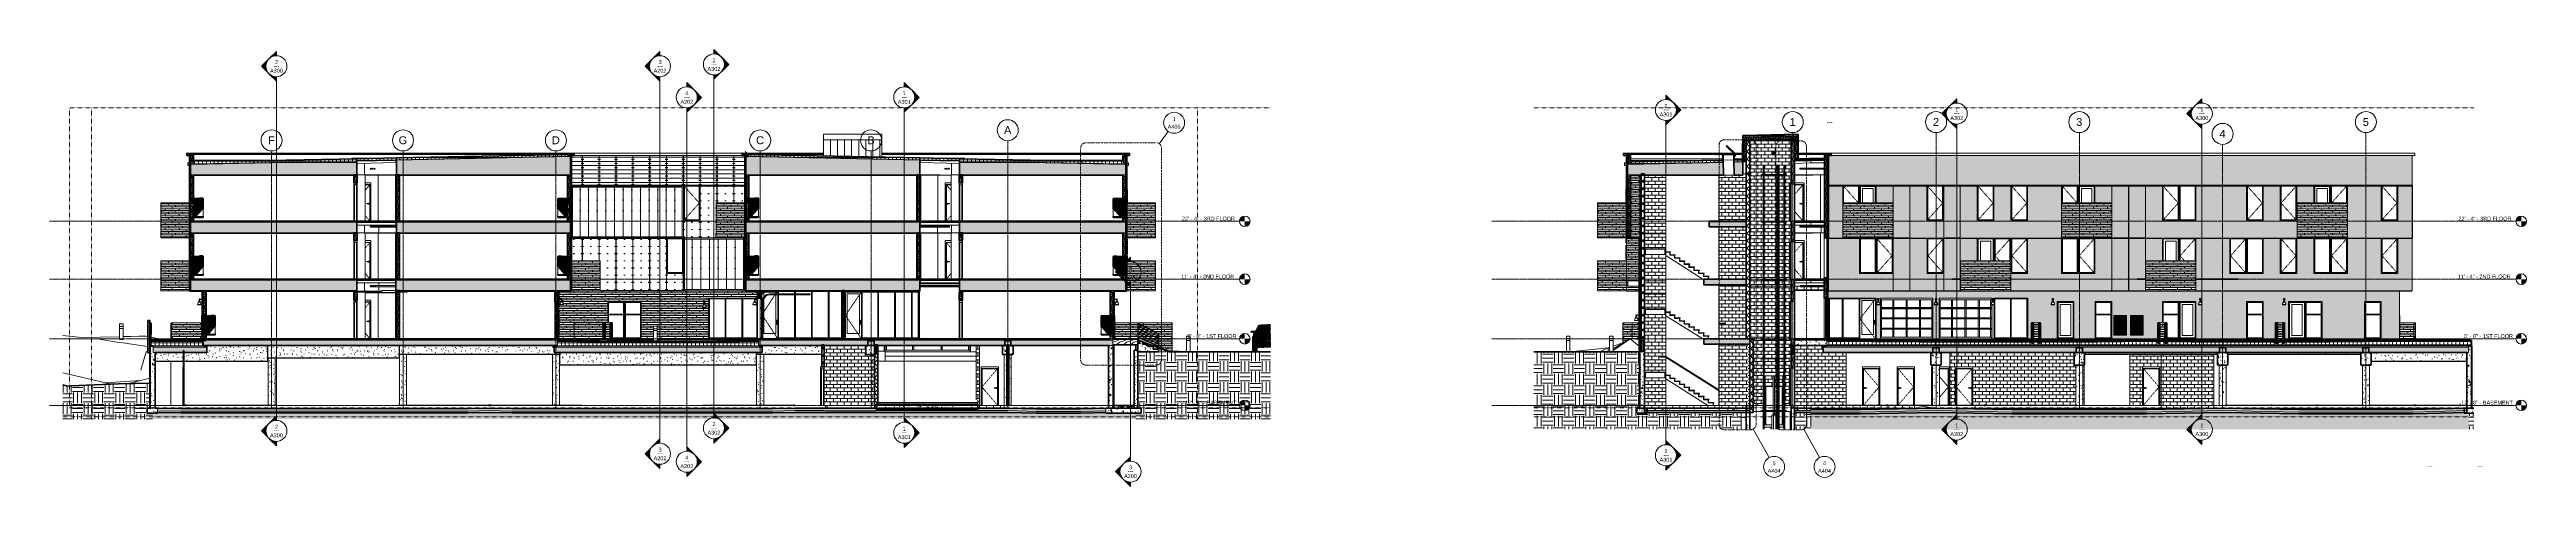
# Model space of a CAD drawing. Header units: inches. Extents: x 9661 to 15313, y -337 to 660.
import ezdxf

# ---------------------------------------------------------------- set-up
doc = ezdxf.new("R2010")
doc.units = ezdxf.units.IN
doc.header["$MEASUREMENT"] = 0
for name, pattern in [('Aligning Line 1_8_', [0.25, 0.125, -0.125]), ('Dash', [0.25, 0.125, -0.125]), ('Dash 1_16_', [0.125, 0.0625, -0.0625]), ('Dash Dot 3_16_', [0.3125, 0.1875, -0.0625, 0, -0.0625]), ('Grid Line 1_2_', [0.875, 0.5, -0.125, 0.125, -0.125])]:
    doc.linetypes.add(name, pattern=pattern)
for name, color, linetype, lineweight in [('0-1', 7, 'Continuous', 5), ('0-2', 45, 'Continuous', 9), ('0-3', 135, 'Continuous', 13), ('0-4', 130, 'Continuous', 5), ('0-5', 10, 'Continuous', 13), ('0-6', 250, 'Continuous', 50), ('A-ANNO-SYMB', 150, 'Continuous', 9), ('A-ANNO-SYMB-1', 150, 'Dash Dot 3_16_', 9), ('A-AREA', 32, 'Continuous', 70), ('A-AREA-1', 170, 'Continuous', 70), ('A-CLNG', 13, 'Continuous', 13), ('A-CLNG-1', 135, 'Continuous', 13), ('A-CLNG-2', 254, 'Continuous', 13), ('A-CLNG-3', 13, 'Continuous', 50), ('A-CLNG-4', 31, 'Continuous', 5), ('A-CLNG-PATT-1', 13, 'Continuous', 9), ('A-DETL-1', 90, 'Continuous', 50), ('A-DETL-WIDE', 214, 'Continuous', 50), ('A-DOOR-1', 7, 'Dash 1_16_', 9), ('A-DOOR-10', 31, 'Continuous', 50), ('A-DOOR-11', 31, 'Dash 1_16_', 9), ('A-DOOR-2', 7, 'Continuous', 9), ('A-DOOR-3', 50, 'Continuous', 20), ('A-DOOR-4', 55, 'Continuous', 9), ('A-DOOR-5', 250, 'Continuous', 50), ('A-DOOR-6', 135, 'Continuous', 13), ('A-DOOR-7', 10, 'Continuous', 13), ('A-DOOR-8', 31, 'Continuous', 9), ('A-DOOR-9', 254, 'Continuous', 13), ('A-DOOR-FRAM', 31, 'Continuous', 9), ('A-DOOR-FRAM-1', 7, 'Continuous', 9), ('A-DOOR-FRAM-2', 50, 'Continuous', 20), ('A-DOOR-FRAM-3', 55, 'Continuous', 9), ('A-FLOR', 192, 'Continuous', 13), ('A-FLOR-1', 135, 'Continuous', 13), ('A-FLOR-2', 8, 'Continuous', 5), ('A-FLOR-3', 251, 'Continuous', 5), ('A-FLOR-4', 21, 'Continuous', 13), ('A-FLOR-5', 192, 'Continuous', 50), ('A-FLOR-6', 31, 'Continuous', 5), ('A-FLOR-7', 250, 'Continuous', 50), ('A-FLOR-HRAL', 11, 'Continuous', 9), ('A-FLOR-HRAL-1', 9, 'Continuous', 9), ('A-FLOR-HRAL-2', 7, 'Continuous', 9), ('A-FLOR-LEVL', 51, 'Continuous', 9), ('A-FLOR-LEVL-1', 51, 'Grid Line 1_2_', 9), ('A-FLOR-MCUT', 51, 'Continuous', 13), ('A-FLOR-MCUT-1', 10, 'Continuous', 13), ('A-FLOR-PATT-1', 8, 'Continuous', 9), ('A-FLOR-PATT-2', 55, 'Continuous', 9), ('A-GENM', 5, 'Continuous', 9), ('A-GENM-1', 55, 'Continuous', 9), ('A-GENM-2', 250, 'Continuous', 50), ('A-GENM-3', 253, 'Continuous', 9), ('A-GENM-4', 5, 'Continuous', 50), ('A-GENM-5', 90, 'Continuous', 9), ('A-GENM-6', 9, 'Continuous', 9), ('A-GENM-7', 215, 'Continuous', 50), ('A-GENM-8', 71, 'Continuous', 50), ('A-GLAZ-1', 135, 'Continuous', 13), ('A-GLAZ-2', 151, 'Continuous', 9), ('A-GLAZ-3', 151, 'Continuous', 50), ('A-GLAZ-4', 10, 'Continuous', 13), ('A-GLAZ-5', 254, 'Continuous', 13), ('A-GLAZ-6', 55, 'Continuous', 9), ('A-GLAZ-CURT-1', 55, 'Continuous', 9), ('A-GLAZ-CURT-2', 90, 'Continuous', 9), ('A-GLAZ-CURT-3', 250, 'Continuous', 50), ('A-GLAZ-CURT-4', 52, 'Continuous', 50), ('A-GLAZ-CURT-5', 130, 'Continuous', 50), ('A-GLAZ-CWMG-1', 55, 'Continuous', 9), ('A-GLAZ-CWMG-2', 27, 'Continuous', 9), ('A-GLAZ-CWMG-3', 250, 'Continuous', 50), ('A-GLAZ-CWMG-4', 9, 'Continuous', 9), ('A-GLAZ-CWMG-5', 51, 'Continuous', 50), ('A-GLAZ-CWMG-6', 41, 'Continuous', 50), ('A-GLAZ-HDLN', 1, 'Dash', 13), ('A-ROOF', 132, 'Continuous', 13), ('A-ROOF-1', 252, 'Continuous', 13), ('A-ROOF-2', 132, 'Continuous', 50), ('A-ROOF-3', 135, 'Continuous', 13), ('A-ROOF-4', 8, 'Continuous', 5), ('A-ROOF-PATT-1', 132, 'Continuous', 9), ('A-WALL', 113, 'Continuous', 13), ('A-WALL-1', 10, 'Continuous', 13), ('A-WALL-10', 121, 'Continuous', 5), ('A-WALL-11', 130, 'Continuous', 50), ('A-WALL-2', 135, 'Continuous', 13), ('A-WALL-3', 251, 'Continuous', 5), ('A-WALL-4', 8, 'Continuous', 5), ('A-WALL-5', 254, 'Continuous', 13), ('A-WALL-6', 31, 'Continuous', 5), ('A-WALL-7', 252, 'Continuous', 13), ('A-WALL-8', 113, 'Continuous', 50), ('A-WALL-9', 250, 'Continuous', 50), ('A-WALL-PATT-1', 253, 'Continuous', 9), ('A-WALL-PATT-2', 7, 'Continuous', 9), ('A-WALL-PATT-3', 45, 'Continuous', 9), ('A-WALL-PATT-4', 55, 'Continuous', 9), ('A-WALL-PATT-5', 111, 'Continuous', 9), ('C-PRKG-1', 55, 'Continuous', 9), ('C-TOPO', 7, 'Continuous', 9), ('C-TOPO-1', 7, 'Continuous', 50), ('C-TOPO-2', 55, 'Continuous', 9), ('E-LITE-EQPM-1', 55, 'Continuous', 9), ('G-ANNO-SYMB', 111, 'Aligning Line 1_8_', 9), ('G-ANNO-SYMB-1', 111, 'Continuous', 9), ('G-IMPT-1', 20, 'Continuous', 9), ('I-WALL-1', 31, 'Continuous', 5), ('I-WALL-2', 135, 'Continuous', 13), ('I-WALL-3', 250, 'Continuous', 50), ('P-PIPE-1', 55, 'Continuous', 9), ('P-PIPE-2', 8, 'Continuous', 5), ('P-PIPE-3', 94, 'Continuous', 9), ('Q-SPCQ-1', 7, 'Continuous', 9), ('S-BEAM', 12, 'Continuous', 9), ('S-BEAM-1', 55, 'Continuous', 9), ('S-BEAM-2', 12, 'Continuous', 50), ('S-COLS-1', 55, 'Continuous', 9), ('S-FNDN-1', 252, 'Continuous', 13), ('S-FNDN-2', 250, 'Continuous', 50), ('S-FNDN-3', 135, 'Continuous', 13), ('S-FNDN-4', 8, 'Continuous', 5), ('S-FNDN-5', 32, 'Continuous', 50), ('S-FNDN-6', 32, 'Continuous', 9), ('S-FNDN-7', 255, 'Continuous', 5), ('S-GRID-1', 1, 'Grid Line 1_2_', 9), ('S-GRID-IDEN', 1, 'Continuous', 9), ('S-STRS', 31, 'Continuous', 9), ('S-STRS-1', 31, 'Continuous', 50), ('S-STRS-2', 31, 'Continuous', 5), ('S-STRS-3', 7, 'Continuous', 9)]:
    doc.layers.add(name, color=color, linetype=linetype, lineweight=lineweight)
doc.styles.add('Arial', font='arial.ttf', dxfattribs={"height": 9})
doc.styles.add('Arial_1', font='arial.ttf', dxfattribs={"height": 18})
doc.styles.add('Century Gothic', font='ufonts.com_century-gothic.ttf', dxfattribs={"height": 9})
pattern_1 = [(0, (11008.554, 72), (24, 24), [24, -24]), (0, (11008.554, 81), (24, 24), [24, -24]), (0, (11008.554, 90), (24, 24), [24, -24]), (90, (11011.554, 93), (-24, 24), [24, -24]), (90, (11020.554, 93), (-24, 24), [24, -24]), (90, (11029.554, 93), (-24, 24), [24, -24])]
pattern_2 = [(0, (11008.554, 72), (30.72, 7.68), [1.267, -21.773, 1.267, -21.773, -122.88]), (0, (11008.554, 72), (30.72, 7.68), [-46.08, 1.267, -44.813, 1.267, -21.773, -53.76]), (0, (11008.554, 72), (30.72, 7.68), [-115.2, 1.267, -14.093, 1.267, -37.133]), (120, (11020.074, 75.84), (-22.011075, 22.7643), [1.267, -21.773, 1.267, -21.773, -122.88]), (120, (11020.074, 75.84), (-22.011075, 22.7643), [-46.08, 1.267, -44.813, 1.267, -21.773, -53.76]), (120, (11020.074, 75.84), (-22.011075, 22.7643), [-115.2, 1.267, -14.093, 1.267, -37.133]), (240, (11023.914, 91.2), (-8.708925, -30.4443), [1.267, -21.773, 1.267, -21.773, -122.88]), (240, (11023.914, 91.2), (-8.708925, -30.4443), [-46.08, 1.267, -44.813, 1.267, -21.773, -53.76]), (240, (11023.914, 91.2), (-8.708925, -30.4443), [-115.2, 1.267, -14.093, 1.267, -37.133])]
pattern_3 = [(161.57, (11009.034, 72.48), (-3.8399538, -1.54e-05), [0, -27.322, 3.034, 0]), (18.43, (11008.074, 72.48), (-3.8399538, 1.54e-05), [0, -27.322, 3.034, 0]), (108.43, (11009.034, 72.48), (1.919622, -9.6005246), [9.106, -21.25]), (71.57, (11008.074, 72.48), (1.919622, 9.6005246), [9.106, -21.25])]
pattern_4 = [(45, (11008.554, 72), (-8.48528, 8.48528), []), (135, (11008.554, 72), (-8.48528, -8.48528), [])]
pattern_5 = [(45, (11008.554, 72), (-6.36396, 6.36396), [])]
pattern_6 = [(0, (11546.989, 0), (0, 8), []), (90, (11546.989, 0), (-8, 8), [8, -8])]
pattern_7 = [(0, (11008.554, 72), (15.36, 3.84), [1.267, -10.253, 1.267, -10.253, -61.44]), (0, (11008.554, 72), (15.36, 3.84), [-23.04, 1.267, -21.773, 1.267, -10.253, -26.88]), (0, (11008.554, 72), (15.36, 3.84), [-57.6, 1.267, -6.413, 1.267, -17.933]), (120, (11014.314, 73.92), (-11.005538, 11.38215), [1.267, -10.253, 1.267, -10.253, -61.44]), (120, (11014.314, 73.92), (-11.005538, 11.38215), [-23.04, 1.267, -21.773, 1.267, -10.253, -26.88]), (120, (11014.314, 73.92), (-11.005538, 11.38215), [-57.6, 1.267, -6.413, 1.267, -17.933]), (240, (11016.234, 81.6), (-4.354462, -15.22215), [1.267, -10.253, 1.267, -10.253, -61.44]), (240, (11016.234, 81.6), (-4.354462, -15.22215), [-23.04, 1.267, -21.773, 1.267, -10.253, -26.88]), (240, (11016.234, 81.6), (-4.354462, -15.22215), [-57.6, 1.267, -6.413, 1.267, -17.933])]
pattern_8 = [(0, (11008.554, 72), (0, 4.798), []), (315, (11008.554, 72), (4.798427, 0), [6.786, -6.786]), (45, (11008.554, 72), (4.798427, 0), [6.786, -6.786])]
pattern_9 = [(135, (11008.554, 72), (-4.24264, -4.24264), [])]
pattern_10 = [(0, (11183.514, 268.8), (0, 4), []), (90, (11183.514, 268.8), (-8, 8), [4, -28]), (90, (11199.514, 272.8), (-8, 8), [4, -28])]
pattern_11 = [(0, (11008.554, 72), (0, 9), []), (90, (11008.554, 72), (-9, 6e-16), [])]
pattern_12 = [(216.87, (11014.952, 87.994), (47.980943, 31.987086), [7.997, -71.971]), (206.565, (11024.548, 83.196), (-15.993714, -15.994133), [17.881, -17.881]), (198.435, (11024.548, 75.199), (-31.98674, -15.99388), [10.115, -40.461])]
pattern_13 = [(50, (11008.554, 72), (27.5427, -2.4099), [2.88, -31.68]), (355, (11008.554, 72), (-5.32784, 28.88427), [2.304, -25.344]), (100.451, (11010.85, 71.8), (22.2153, 26.47393), [2.448, -26.924]), (46.184, (11008.554, 79.68), (40.9819, -6.3564), [4.32, -47.52]), (96.636, (11011.97, 79.15), (35.8907, 37.4062), [3.671, -40.386]), (351.184, (11008.554, 79.68), (35.891, 37.4062), [3.456, -38.016]), (21, (11012.394, 77.76), (22.92104, -15.46073), [2.88, -31.68]), (326, (11012.394, 77.76), (9.3435, 27.84574), [2.304, -25.344]), (71.451, (11014.304, 76.472), (32.26477, 12.3844), [2.448, -26.924]), (37.5, (11008.554, 72), (0.466855, 12.78271), [1.267, -23.77, 1.267, -24.461, -25.44]), (37.5, (11008.554, 72), (0.466855, 12.78271), [-50.765, 1.267, -24.173]), (7.5, (11008.554, 72), (10.10159, 15.14509), [1.267, -13.402, 1.267, -23.194, -9.696]), (7.5, (11008.554, 72), (10.10159, 15.14509), [-39.13, 1.267, -8.429]), (327.5, (10999.991, 72), (20.49916, -0.86578), [1.267, -8.333, 1.267, -28.685, -39.744]), (327.5, (10999.991, 72), (20.49916, -0.86578), [-39.552, 1.267, -38.477]), (317.5, (10996.151, 72), (22.39478, 3.8443), [1.267, -11.213, 1.267, -18.624, -28.224]), (317.5, (10996.151, 72), (22.39478, 3.8443), [-32.371, 1.267, -26.957])]
pattern_14 = [(0, (12220.589, 0.8), (0, 4), []), (90, (12220.589, 0.8), (-8, 8), [4, -28]), (90, (12236.589, 4.8), (-8, 8), [4, -28])]
pattern_15 = [(212.005, (11005.329, 80.062), (-161.240282, -107.491823), [5.07, -501.974]), (213.69, (11008.554, 82.212), (-53.74635, -53.74678), [3.876, -189.91]), (198.435, (11010.167, 82.749), (-107.49304, -53.74648), [1.7, -168.262]), (180, (11012.316, 82.75), (7e-15, -53.747), [2.15, -51.597]), (161.565, (11013.929, 82.212), (-53.74607, 5e-05), [1.7, -168.262]), (333.435, (11014.466, 120.91), (53.74613, 5e-05), [2.404, -117.777]), (296.565, (11013.93, 121.984), (53.74653, -53.74707), [1.202, -118.979]), (270, (11013.93, 124.67), (53.747, 3e-15), [2.687, -51.059]), (186.34, (11014.466, 89.736), (-429.972726, -53.744812), [4.867, -481.829]), (296.565, (11026.29, 123.06), (53.74653, -53.74707), [1.202, -118.979]), (303.69, (11025.216, 124.672), (53.74678, -53.74635), [1.938, -191.848]), (229.399, (11033.815, 101.023), (-268.731142, -322.481306), [4.955, -490.564]), (243.435, (11035.427, 104.248), (5e-05, -53.74613), [3.605, -116.576]), (213.69, (11054.239, 98.336), (-53.74635, -53.74678), [1.938, -191.848]), (33.69, (11038.115, 83.287), (53.74635, 53.74678), [1.938, -191.848]), (0, (11037.04, 83.287), (0, 53.747), [1.075, -52.672]), (333.435, (11035.965, 83.824), (53.74613, 5e-05), [1.202, -118.979]), (284.036, (11035.427, 85.974), (53.74545, -161.2401), [2.216, -219.387]), (270, (11035.427, 87.05), (53.747, 3e-15), [1.075, -52.672]), (243.435, (11035.427, 88.124), (5e-05, -53.74613), [1.202, -118.979]), (135, (11035.427, 88.66), (-53.7472, 4e-15), [0.76, -75.249]), (90, (11035.427, 88.124), (-53.747, 3e-15), [0.537, -53.209]), (18.435, (11054.776, 112.847), (107.49304, 53.74648), [3.399, -166.562]), (6.34, (11058.001, 113.922), (429.972726, 53.744812), [4.867, -481.829]), (180, (11055.85, 101.023), (-7e-15, -53.747), [3.225, -50.522]), (197.354, (11064.451, 103.71), (-161.239491, -53.746161), [9.01, -891.947]), (198.435, (11066.063, 104.248), (-107.49304, -53.74648), [1.7, -168.262]), (213.69, (11067.675, 105.323), (-53.74635, -53.74678), [1.938, -191.848]), (251.565, (11068.213, 106.935), (-5e-05, -53.74607), [1.7, -168.262]), (243.435, (11068.75, 108.01), (5e-05, -53.74613), [1.202, -118.979]), (270, (11068.75, 109.085), (53.747, 3e-15), [1.075, -52.672]), (293.199, (11067.138, 112.847), (53.74725, -107.493233), [4.093, -405.228]), (315, (11065.525, 114.46), (53.7472, 0), [2.28, -73.729]), (0, (11062.84, 114.46), (0, 53.747), [2.687, -51.059]), (341.565, (11051.014, 101.561), (53.74607, -5e-05), [1.7, -168.262]), (303.69, (11049.939, 103.173), (53.74678, -53.74635), [1.938, -191.848]), (279.462, (11049.402, 106.398), (53.74512, -268.732805), [3.269, -323.658]), (270, (11049.4, 109.623), (53.747, 3e-15), [3.225, -50.522]), (239.036, (11051.014, 112.31), (-53.74743, -107.492684), [3.134, -310.26]), (188.13, (11054.776, 112.847), (-322.479255, -53.746045), [3.8, -376.245]), (116.565, (11015.004, 111.235), (-53.74653, 53.74707), [1.202, -118.979]), (135, (11016.08, 110.16), (-53.7472, 4e-15), [1.52, -74.489]), (168.69, (11018.766, 109.623), (-53.7468, -0.00033), [2.741, -271.314]), (191.31, (11021.453, 110.16), (-214.98617, -53.74725), [2.741, -271.314]), (194.036, (11023.603, 110.698), (-161.2401, -53.74545), [2.216, -219.387]), (236.31, (11024.678, 112.31), (-53.74616, -107.49347), [1.938, -191.848]), (236.31, (11025.753, 113.922), (-53.74616, -107.49347), [1.938, -191.848]), (270, (11025.753, 115.535), (53.747, 3e-15), [1.612, -52.134]), (291.801, (11024.678, 118.222), (53.745405, -107.493845), [2.894, -286.54]), (116.565, (11025.216, 106.935), (-53.74653, 53.74707), [2.404, -117.777]), (168.69, (11027.903, 106.398), (-53.7468, -0.00033), [2.741, -271.314]), (194.036, (11030.053, 106.935), (-161.2401, -53.74545), [2.216, -219.387]), (225, (11031.665, 108.548), (4e-15, -53.7472), [2.28, -73.729]), (251.565, (11032.203, 110.16), (-5e-05, -53.74607), [1.7, -168.262]), (296.565, (11031.128, 112.31), (53.74653, -53.74707), [2.404, -117.777]), (315, (11030.053, 113.385), (53.7472, 0), [1.52, -74.489]), (326.31, (11028.44, 114.46), (107.49347, -53.74616), [1.938, -191.848]), (0, (11027.365, 114.46), (0, 53.747), [1.075, -52.672]), (33.69, (11025.753, 113.385), (53.74635, 53.74678), [1.938, -191.848]), (71.565, (11025.216, 111.772), (5e-05, 53.74607), [1.7, -168.262]), (63.435, (11024.678, 110.698), (-5e-05, 53.74613), [1.202, -118.979]), (71.565, (11024.141, 109.085), (5e-05, 53.74607), [1.7, -168.262]), (104.036, (11024.141, 106.935), (-53.74545, 161.2401), [2.216, -219.387]), (45, (11023.066, 105.86), (0, 53.7472), [1.52, -74.489]), (18.435, (11021.453, 105.323), (107.49304, 53.74648), [1.7, -168.262]), (0, (11018.766, 105.323), (0, 53.747), [2.687, -51.059]), (14.036, (11016.616, 104.785), (161.2401, 53.74545), [2.216, -219.387]), (341.565, (11015.004, 105.323), (53.74607, -5e-05), [1.7, -168.262]), (270, (11015.004, 106.935), (53.747, 3e-15), [1.612, -52.134]), (225, (11016.616, 108.548), (4e-15, -53.7472), [2.28, -73.729]), (198.435, (11019.841, 109.623), (-107.49304, -53.74648), [3.399, -166.562]), (180, (11022.53, 109.623), (-7e-15, -53.747), [2.687, -51.059]), (153.435, (11023.603, 109.085), (-53.74613, -5e-05), [1.202, -118.979]), (206.565, (11044.027, 100.486), (-53.74707, -53.74653), [1.202, -118.979]), (146.31, (11045.639, 99.411), (-107.49347, 53.74616), [1.938, -191.848]), (119.745, (11047.789, 95.648), (-161.240006, 268.73295), [4.333, -428.985]), (95.711, (11048.327, 90.274), (-53.74997, 483.718242), [5.401, -534.745]), (90, (11048.327, 89.736), (-53.747, 3e-15), [0.537, -53.209]), (63.435, (11047.79, 88.66), (-5e-05, 53.74613), [1.202, -118.979]), (26.565, (11046.714, 88.124), (53.74707, 53.74653), [1.202, -118.979]), (0, (11045.1, 88.124), (0, 53.747), [1.612, -52.134]), (0, (11044.564, 88.124), (0, 53.747), [0.537, -53.209]), (0, (11043.49, 88.124), (0, 53.747), [1.075, -52.672]), (326.31, (11041.877, 89.199), (107.49347, -53.74616), [1.938, -191.848]), (333.435, (11040.802, 89.736), (53.74613, 5e-05), [1.202, -118.979]), (284.036, (11040.265, 91.886), (53.74545, -161.2401), [2.216, -219.387]), (270, (11040.265, 92.96), (53.747, 3e-15), [1.075, -52.672]), (270, (11040.265, 94.574), (53.747, 3e-15), [1.612, -52.134]), (258.69, (11040.802, 97.261), (0.00033, -53.7468), [2.741, -271.314]), (231.34, (11042.952, 99.948), (-161.240446, -214.986075), [3.441, -340.704]), (270, (11054.24, 98.873), (53.747, 3e-15), [0.537, -53.209]), (270, (11054.24, 99.41), (53.747, 3e-15), [0.537, -53.209]), (326.31, (11052.626, 100.486), (107.49347, -53.74616), [1.938, -191.848]), (333.435, (11049.402, 102.098), (53.74613, 5e-05), [3.605, -116.576]), (0, (11046.714, 102.1), (0, 53.747), [2.687, -51.059]), (63.435, (11046.177, 101.023), (-5e-05, 53.74613), [1.202, -118.979]), (90, (11046.177, 98.873), (-53.747, 3e-15), [2.15, -51.597]), (135, (11047.79, 97.26), (-53.7472, 4e-15), [2.28, -73.729]), (161.565, (11049.402, 96.723), (-53.74607, 5e-05), [1.7, -168.262]), (180, (11051.014, 96.723), (7e-15, -53.747), [1.612, -52.134]), (198.435, (11052.626, 97.261), (-107.49304, -53.74648), [1.7, -168.262]), (351.87, (11031.665, 126.284), (53.746196, 0.000237), [7.601, -372.445]), (14.036, (11029.515, 125.747), (161.2401, 53.74545), [2.216, -219.387]), (53.13, (11027.903, 123.597), (107.49389, 161.23961), [2.687, -266.045]), (95.194, (11028.44, 117.685), (-53.742522, 537.465678), [5.937, -587.714]), (101.31, (11028.978, 114.997), (-53.74725, 214.98617), [2.741, -271.314]), (143.13, (11031.128, 113.385), (-161.23961, 107.49389), [2.687, -266.045]), (161.565, (11032.74, 112.847), (-53.74607, 5e-05), [1.7, -168.262]), (198.435, (11034.352, 113.385), (-107.49304, -53.74648), [1.7, -168.262]), (225, (11037.04, 116.072), (4e-15, -53.7472), [3.8, -72.209]), (228.814, (11040.802, 120.372), (-322.479887, -376.225462), [5.713, -565.62]), (251.565, (11041.34, 121.984), (-5e-05, -53.74607), [1.7, -168.262]), (270, (11041.34, 122.52), (53.747, 3e-15), [0.537, -53.209]), (288.435, (11040.802, 124.134), (53.74648, -107.49304), [1.7, -168.262]), (326.31, (11039.19, 125.209), (107.49347, -53.74616), [1.938, -191.848]), (90, (11014.466, 112.31), (-53.747, 3e-15), [3.762, -49.984]), (338.199, (11021.991, 119.297), (161.23965, -53.74576), [2.894, -286.54]), (0, (11018.766, 119.297), (0, 53.747), [3.225, -50.522]), (30.964, (11016.079, 117.685), (161.23977, 107.4936), [3.134, -310.26]), (45, (11014.466, 116.072), (0, 53.7472), [2.28, -73.729]), (90, (11005.867, 95.11), (-53.747, 3e-15), [3.762, -49.984]), (116.565, (11007.48, 91.886), (-53.74653, 53.74707), [3.605, -116.576]), (153.435, (11010.704, 90.274), (-53.74613, -5e-05), [3.605, -116.576]), (180, (11013.39, 90.274), (-7e-15, -53.747), [2.687, -51.059]), (218.66, (11016.079, 92.424), (-53.746083, -53.746755), [3.441, -340.704]), (231.34, (11018.229, 95.111), (-161.240446, -214.986075), [3.441, -340.704]), (213.69, (11021.453, 97.261), (-53.74635, -53.74678), [3.876, -189.91]), (239.036, (11023.066, 99.948), (-53.74743, -107.492684), [3.134, -310.26]), (270, (11023.066, 101.023), (53.747, 3e-15), [1.075, -52.672]), (270, (11023.066, 102.636), (53.747, 3e-15), [1.612, -52.134]), (315, (11021.453, 104.248), (53.7472, 0), [2.28, -73.729]), (350.538, (11018.229, 104.785), (53.7463, 0.00047), [3.269, -323.658]), (14.036, (11013.929, 103.71), (161.2401, 53.74545), [4.432, -217.171]), (18.435, (11009.092, 102.098), (107.49304, 53.74648), [5.099, -164.863]), (45, (11007.48, 100.486), (0, 53.7472), [2.28, -73.729]), (45, (11005.867, 98.873), (0, 53.7472), [2.28, -73.729]), (108.435, (11017.691, 87.049), (-53.74648, 107.49304), [3.399, -166.562]), (126.87, (11019.303, 84.899), (-53.7463, 53.7465), [2.687, -266.045]), (146.31, (11020.916, 83.824), (-107.49347, 53.74616), [1.938, -191.848]), (161.565, (11022.528, 83.287), (-53.74607, 5e-05), [1.7, -168.262]), (135, (11024.14, 81.674), (-53.7472, 4e-15), [2.28, -73.729]), (161.565, (11025.753, 81.137), (-53.74607, 5e-05), [1.7, -168.262]), (180, (11027.365, 81.137), (-7e-15, -53.747), [1.612, -52.134]), (206.565, (11028.44, 81.674), (-53.74707, -53.74653), [1.202, -118.979]), (206.565, (11030.59, 82.75), (-53.74707, -53.74653), [2.404, -117.777]), (189.462, (11033.815, 83.287), (-268.732805, -53.74512), [3.269, -323.658]), (243.435, (11034.89, 85.437), (5e-05, -53.74613), [2.404, -117.777]), (270, (11034.89, 85.974), (53.747, 3e-15), [0.537, -53.209]), (270, (11034.89, 87.05), (53.747, 3e-15), [1.075, -52.672]), (326.31, (11033.278, 90.274), (107.49347, -53.74616), [1.938, -191.848]), (327.995, (11028.978, 92.961), (268.733967, -161.238084), [5.07, -501.974]), (329.036, (11026.29, 94.574), (107.492684, -53.74743), [3.134, -310.26]), (341.565, (11023.066, 95.648), (53.74607, -5e-05), [3.399, -166.562]), (0, (11020.916, 95.65), (0, 53.747), [2.15, -51.597]), (33.69, (11019.303, 94.574), (53.74635, 53.74678), [1.938, -191.848]), (53.13, (11017.691, 92.424), (107.49389, 161.23961), [2.687, -266.045]), (63.435, (11016.616, 90.274), (-5e-05, 53.74613), [2.404, -117.777]), (225, (11041.34, 85.974), (4e-15, -53.7472), [2.28, -73.729]), (236.31, (11042.414, 87.587), (-53.74616, -107.49347), [1.938, -191.848]), (270, (11042.414, 88.124), (53.747, 3e-15), [0.537, -53.209]), (315, (11041.34, 89.2), (53.7472, 0), [1.52, -74.489]), (333.435, (11039.19, 90.274), (53.74613, 5e-05), [2.404, -117.777]), (18.435, (11035.965, 89.199), (107.49304, 53.74648), [3.399, -166.562]), (75.964, (11035.427, 87.049), (0.00026, 53.74662), [2.216, -219.387]), (71.565, (11011.241, 76.837), (5e-05, 53.74607), [1.7, -168.262]), (135, (11012.316, 75.762), (-53.7472, 4e-15), [1.52, -74.489]), (146.31, (11013.929, 74.687), (-107.49347, 53.74616), [1.938, -191.848]), (153.435, (11016.08, 73.612), (-53.74613, -5e-05), [2.404, -117.777]), (180, (11016.616, 73.61), (7e-15, -53.747), [0.537, -53.209]), (161.565, (11018.229, 73.075), (-53.74607, 5e-05), [1.7, -168.262]), (180, (11020.38, 73.075), (7e-15, -53.747), [2.15, -51.597]), (198.435, (11021.991, 73.612), (-107.49304, -53.74648), [1.7, -168.262]), (210.964, (11024.678, 75.225), (-161.23977, -107.4936), [3.134, -310.26]), (206.565, (11025.753, 75.762), (-53.74707, -53.74653), [1.202, -118.979]), (251.565, (11026.29, 77.375), (-5e-05, -53.74607), [1.7, -168.262]), (303.69, (11025.216, 78.987), (53.74678, -53.74635), [1.938, -191.848]), (306.87, (11023.603, 81.137), (53.7463, -53.7465), [2.687, -266.045]), (323.13, (11021.453, 82.749), (161.23961, -107.49389), [2.687, -266.045]), (345.964, (11019.303, 83.287), (53.74662, -0.00026), [2.216, -219.387]), (18.435, (11017.691, 82.749), (107.49304, 53.74648), [1.7, -168.262]), (30.964, (11015.004, 81.137), (161.23977, 107.4936), [3.134, -310.26]), (39.806, (11011.779, 78.45), (53.745895, 53.74734), [4.198, -415.576]), (135, (11027.903, 73.612), (-53.7472, 4e-15), [0.76, -75.249]), (153.435, (11028.978, 73.075), (-53.74613, -5e-05), [1.202, -118.979]), (191.31, (11031.665, 73.612), (-214.98617, -53.74725), [2.741, -271.314]), (165.964, (11033.815, 73.075), (-53.74662, 0.00026), [2.216, -219.387]), (175.236, (11040.265, 72.537), (-53.74662, 0.000751), [6.472, -640.722]), (206.565, (11041.34, 73.075), (-53.74707, -53.74653), [1.202, -118.979]), (225, (11042.414, 74.15), (4e-15, -53.7472), [1.52, -74.489]), (270, (11042.414, 76.837), (53.747, 3e-15), [2.687, -51.059]), (270, (11042.414, 78.45), (53.747, 3e-15), [1.612, -52.134]), (308.66, (11040.265, 81.137), (53.746755, -53.746083), [3.441, -340.704]), (338.199, (11037.577, 82.212), (161.23965, -53.74576), [2.894, -286.54]), (348.69, (11034.89, 82.749), (53.7468, 0.00033), [2.741, -271.314]), (18.435, (11030.053, 81.137), (107.49304, 53.74648), [5.099, -164.863]), (36.87, (11027.903, 79.525), (53.7465, 53.7463), [2.687, -266.045]), (68.199, (11026.828, 76.837), (53.74576, 161.23965), [2.894, -286.54]), (101.31, (11027.365, 74.15), (-53.74725, 214.98617), [2.741, -271.314]), (348.69, (11022.528, 125.209), (53.7468, 0.00033), [2.741, -271.314]), (354.806, (11016.616, 125.747), (53.746727, 0.000402), [5.937, -587.714]), (0, (11015.004, 125.747), (0, 53.747), [1.612, -52.134]), (45, (11013.93, 124.672), (0, 53.7472), [1.52, -74.489]), (180, (11018.23, 119.834), (7e-15, -53.747), [1.612, -52.134]), (188.13, (11021.991, 120.372), (-322.479255, -53.746045), [3.8, -376.245]), (172.875, (11026.29, 119.834), (-53.74698, 0.00048), [4.333, -428.985]), (225, (11026.828, 120.372), (4e-15, -53.7472), [0.76, -75.249]), (270, (11026.83, 121.984), (53.747, 3e-15), [1.612, -52.134]), (161.565, (11044.027, 123.597), (-53.74607, 5e-05), [1.7, -168.262]), (180, (11046.177, 123.597), (-7e-15, -53.747), [2.15, -51.597]), (198.435, (11047.789, 124.134), (-107.49304, -53.74648), [1.7, -168.262]), (170.538, (11051.014, 123.597), (-53.746303, -0.000467), [3.269, -323.658]), (213.69, (11052.626, 124.672), (-53.74635, -53.74678), [1.938, -191.848]), (270, (11052.626, 125.21), (53.747, 3e-15), [0.537, -53.209]), (296.565, (11052.09, 126.284), (53.74653, -53.74707), [1.202, -118.979]), (341.565, (11048.864, 127.359), (53.74607, -5e-05), [3.399, -166.562]), (341.565, (11045.639, 128.434), (53.74607, -5e-05), [3.399, -166.562]), (14.036, (11043.489, 127.896), (161.2401, 53.74545), [2.216, -219.387]), (45, (11041.877, 126.284), (0, 53.7472), [2.28, -73.729]), (104.036, (11042.414, 124.134), (-53.74545, 161.2401), [2.216, -219.387]), (0, (11000.49, 77.375), (0, 53.747), [0.537, -53.209]), (315, (10999.417, 78.45), (53.7472, 0), [1.52, -74.489]), (274.764, (10998.88, 84.899), (53.749818, -591.21148), [6.472, -640.722]), (255.964, (10999.417, 87.049), (-0.00026, -53.74662), [2.216, -219.387]), (225, (11000.492, 88.124), (4e-15, -53.7472), [1.52, -74.489]), (198.435, (11005.329, 89.736), (-107.49304, -53.74648), [5.099, -164.863]), (180, (11005.867, 89.736), (7e-15, -53.747), [0.537, -53.209]), (171.87, (11009.629, 89.199), (-53.746196, -0.000237), [3.8, -376.245]), (146.31, (11016.079, 88.661), (-107.49347, 53.74616), [1.938, -191.848]), (108.435, (11017.154, 85.437), (-53.74648, 107.49304), [3.399, -166.562]), (90, (11017.154, 84.9), (-53.747, 3e-15), [0.537, -53.209]), (71.565, (11016.616, 83.287), (5e-05, 53.74607), [1.7, -168.262]), (26.565, (11015.54, 82.75), (53.74707, 53.74653), [1.202, -118.979]), (18.435, (11013.929, 82.212), (107.49304, 53.74648), [1.7, -168.262]), (126.87, (11042.952, 78.45), (-53.7463, 53.7465), [2.687, -266.045]), (123.69, (11044.027, 76.837), (-53.74678, 53.74635), [1.938, -191.848]), (149.036, (11046.714, 75.225), (-107.492684, 53.74743), [3.134, -310.26]), (168.69, (11049.402, 74.687), (-53.7468, -0.00033), [2.741, -271.314]), (213.69, (11051.014, 75.762), (-53.74635, -53.74678), [1.938, -191.848]), (251.565, (11051.551, 77.375), (-5e-05, -53.74607), [1.7, -168.262]), (270, (11051.55, 77.91), (53.747, 3e-15), [0.537, -53.209]), (279.462, (11051.014, 81.137), (53.74512, -268.732805), [3.269, -323.658]), (243.435, (11051.55, 82.212), (5e-05, -53.74613), [1.202, -118.979]), (270, (11051.55, 82.75), (53.747, 3e-15), [0.537, -53.209]), (296.565, (11049.94, 85.974), (53.74653, -53.74707), [3.605, -116.576]), (329.036, (11047.252, 87.587), (107.492684, -53.74743), [3.134, -310.26]), (8.13, (11043.489, 87.049), (322.479255, 53.746045), [3.8, -376.245]), (45, (11041.34, 84.9), (0, 53.7472), [3.04, -72.969]), (45, (11040.265, 83.824), (0, 53.7472), [1.52, -74.489]), (90, (11040.265, 82.21), (-53.747, 3e-15), [1.612, -52.134]), (123.69, (11041.34, 80.599), (-53.74678, 53.74635), [1.938, -191.848]), (101.31, (11049.402, 90.274), (-53.74725, 214.98617), [2.741, -271.314]), (108.435, (11049.939, 88.661), (-53.74648, 107.49304), [1.7, -168.262]), (135, (11050.476, 88.124), (-53.7472, 4e-15), [0.76, -75.249]), (180, (11052.09, 88.124), (7e-15, -53.747), [1.612, -52.134]), (213.69, (11053.701, 89.199), (-53.74635, -53.74678), [1.938, -191.848]), (187.125, (11058.001, 89.736), (-376.225893, -53.746004), [4.333, -428.985]), (236.31, (11059.076, 91.349), (-53.74616, -107.49347), [1.938, -191.848]), (270, (11059.076, 91.886), (53.747, 3e-15), [0.537, -53.209]), (288.435, (11058.538, 93.499), (53.74648, -107.49304), [1.7, -168.262]), (285.945, (11057.464, 97.261), (53.74574, -161.239833), [3.913, -387.368]), (315, (11056.39, 98.336), (53.7472, 0), [1.52, -74.489]), (18.435, (11054.776, 97.798), (107.49304, 53.74648), [1.7, -168.262]), (29.745, (11051.014, 95.648), (268.73295, 161.240006), [4.333, -428.985]), (18.435, (11049.402, 95.111), (107.49304, 53.74648), [1.7, -168.262]), (75.964, (11048.864, 92.961), (0.00026, 53.74662), [2.216, -219.387]), (180, (11033.28, 106.935), (-7e-15, -53.747), [1.612, -52.134]), (180, (11034.35, 106.935), (-7e-15, -53.747), [1.075, -52.672]), (135, (11035.427, 105.86), (-53.7472, 4e-15), [1.52, -74.489]), (90, (11035.427, 104.25), (-53.747, 3e-15), [1.612, -52.134]), (26.565, (11027.365, 95.648), (53.74707, 53.74653), [3.605, -116.576]), (341.565, (11025.753, 96.186), (53.74607, -5e-05), [1.7, -168.262]), (300.964, (11024.141, 98.873), (107.4936, -161.23977), [3.134, -310.26]), (71.565, (11034.352, 100.486), (5e-05, 53.74607), [1.7, -168.262]), (90, (11034.35, 97.8), (-53.747, 3e-15), [2.687, -51.059]), (123.69, (11035.427, 96.186), (-53.74678, 53.74635), [1.938, -191.848]), (153.435, (11037.577, 95.11), (-53.74613, -5e-05), [2.404, -117.777]), (198.435, (11039.19, 95.648), (-107.49304, -53.74648), [1.7, -168.262]), (243.435, (11039.727, 96.723), (5e-05, -53.74613), [1.202, -118.979]), (255.964, (11040.265, 98.873), (-0.00026, -53.74662), [2.216, -219.387]), (251.565, (11040.802, 100.486), (-5e-05, -53.74607), [1.7, -168.262]), (291.801, (11039.727, 103.173), (53.745405, -107.493845), [2.894, -286.54]), (323.13, (11037.577, 104.785), (161.23961, -107.49389), [2.687, -266.045]), (18.435, (11035.965, 104.248), (107.49304, 53.74648), [1.7, -168.262]), (63.435, (11034.89, 102.098), (-5e-05, 53.74613), [2.404, -117.777]), (135, (11030.59, 92.424), (-53.7472, 4e-15), [2.28, -73.729]), (149.036, (11033.278, 90.811), (-107.492684, 53.74743), [3.134, -310.26]), (146.31, (11034.89, 89.736), (-107.49347, 53.74616), [1.938, -191.848]), (180, (11035.965, 89.736), (-7e-15, -53.747), [1.075, -52.672]), (210.964, (11038.652, 91.349), (-161.23977, -107.4936), [3.134, -310.26]), (243.435, (11039.19, 92.424), (5e-05, -53.74613), [1.202, -118.979]), (303.69, (11038.115, 94.036), (53.74678, -53.74635), [1.938, -191.848]), (321.34, (11035.427, 96.186), (214.986075, -161.240446), [3.441, -340.704]), (345.964, (11033.278, 96.723), (53.74662, -0.00026), [2.216, -219.387]), (11.31, (11030.59, 96.186), (214.98617, 53.74725), [2.741, -271.314]), (26.565, (11029.515, 95.648), (53.74707, 53.74653), [1.202, -118.979]), (71.565, (11028.978, 94.036), (5e-05, 53.74607), [1.7, -168.262]), (15.945, (11027.903, 105.86), (161.239833, 53.74574), [3.913, -387.368]), (29.745, (11024.141, 103.71), (268.73295, 161.240006), [4.333, -428.985]), (63.435, (11023.603, 102.636), (-5e-05, 53.74613), [1.202, -118.979]), (90, (11023.603, 101.023), (-53.747, 3e-15), [1.612, -52.134]), (104.036, (11024.141, 98.873), (-53.74545, 161.2401), [2.216, -219.387]), (120.964, (11025.753, 96.186), (-107.4936, 161.23977), [3.134, -310.26]), (153.435, (11055.85, 124.672), (-53.74613, -5e-05), [1.202, -118.979]), (180, (11056.926, 124.67), (7e-15, -53.747), [1.075, -52.672]), (209.745, (11060.688, 126.821), (-268.73295, -161.240006), [4.333, -428.985]), (225, (11062.838, 128.97), (4e-15, -53.7472), [3.04, -72.969]), (239.036, (11064.451, 131.659), (-53.74743, -107.492684), [3.134, -310.26]), (239.036, (11066.063, 134.346), (-53.74743, -107.492684), [3.134, -310.26]), (270, (11066.063, 134.883), (53.747, 3e-15), [0.537, -53.209]), (333.435, (11064.988, 135.42), (53.74613, 5e-05), [1.202, -118.979]), (0, (11063.376, 135.42), (0, 53.747), [1.612, -52.134]), (45, (11061.763, 133.81), (0, 53.7472), [2.28, -73.729]), (26.565, (11055.314, 130.584), (53.74707, 53.74653), [7.211, -112.97]), (30.964, (11052.626, 128.971), (161.23977, 107.4936), [3.134, -310.26]), (90, (11052.626, 127.896), (-53.747, 3e-15), [1.075, -52.672]), (128.66, (11054.776, 125.209), (-53.746755, 53.746083), [3.441, -340.704]), (255.964, (11048.864, 107.473), (-0.00026, -53.74662), [2.216, -219.387]), (281.31, (11048.327, 110.16), (53.74725, -214.98617), [2.741, -271.314]), (309.806, (11045.639, 113.385), (53.74734, -53.745895), [4.198, -415.576]), (329.036, (11042.952, 114.997), (107.492684, -53.74743), [3.134, -310.26]), (345.964, (11040.802, 115.535), (53.74662, -0.00026), [2.216, -219.387]), (0, (11038.65, 115.535), (0, 53.747), [2.15, -51.597]), (26.565, (11036.502, 114.46), (53.74707, 53.74653), [2.404, -117.777]), (45, (11034.89, 112.847), (0, 53.7472), [2.28, -73.729]), (53.13, (11033.278, 110.698), (107.49389, 161.23961), [2.687, -266.045]), (90, (11033.28, 109.085), (-53.747, 3e-15), [1.612, -52.134]), (135, (11034.89, 107.473), (-53.7472, 4e-15), [2.28, -73.729]), (144.462, (11038.652, 104.785), (-161.23894, 107.49382), [4.623, -457.722]), (135, (11041.34, 102.098), (-53.7472, 4e-15), [3.8, -72.209]), (153.435, (11043.49, 101.023), (-53.74613, -5e-05), [2.404, -117.777]), (206.565, (11045.64, 102.098), (-53.74707, -53.74653), [2.404, -117.777]), (230.194, (11048.327, 105.323), (-214.98784, -268.731413), [4.198, -415.576]), (66.801, (11041.34, 118.222), (107.495275, 268.731896), [4.093, -405.228]), (90, (11041.34, 116.61), (-53.747, 3e-15), [1.612, -52.134]), (153.435, (11042.414, 116.072), (-53.74613, -5e-05), [1.202, -118.979]), (153.435, (11044.564, 114.997), (-53.74613, -5e-05), [2.404, -117.777]), (149.036, (11047.252, 113.385), (-107.492684, 53.74743), [3.134, -310.26]), (180, (11049.94, 113.385), (-7e-15, -53.747), [2.687, -51.059]), (180, (11053.164, 113.385), (-7e-15, -53.747), [3.225, -50.522]), (213.69, (11054.776, 114.46), (-53.74635, -53.74678), [1.938, -191.848]), (243.435, (11055.85, 116.61), (5e-05, -53.74613), [2.404, -117.777]), (277.125, (11055.314, 120.909), (53.746004, -376.225893), [4.333, -428.985]), (315, (11054.24, 121.984), (53.7472, 0), [1.52, -74.489]), (341.565, (11052.626, 122.522), (53.74607, -5e-05), [1.7, -168.262]), (352.875, (11048.327, 123.059), (53.74698, -0.00048), [4.333, -428.985]), (0, (11045.64, 123.06), (0, 53.747), [2.687, -51.059]), (21.801, (11042.952, 121.984), (107.493845, 53.745405), [2.894, -286.54]), (90, (11067.14, 119.297), (-53.747, 3e-15), [2.15, -51.597]), (90, (11067.14, 117.147), (-53.747, 3e-15), [2.15, -51.597]), (56.31, (11066.063, 115.535), (53.74616, 107.49347), [1.938, -191.848]), (18.435, (11064.451, 114.997), (107.49304, 53.74648), [1.7, -168.262]), (0, (11059.076, 114.997), (0, 53.747), [5.375, -48.372]), (341.565, (11057.464, 115.535), (53.74607, -5e-05), [1.7, -168.262]), (296.565, (11056.926, 116.61), (53.74653, -53.74707), [1.202, -118.979]), (278.13, (11056.389, 120.372), (53.746045, -322.479255), [3.8, -376.245]), (270, (11056.39, 120.91), (53.747, 3e-15), [0.537, -53.209]), (251.565, (11056.926, 122.522), (-5e-05, -53.74607), [1.7, -168.262]), (225, (11058.538, 124.134), (4e-15, -53.7472), [2.28, -73.729]), (218.66, (11061.226, 126.284), (-53.746083, -53.746755), [3.441, -340.704]), (225, (11062.838, 127.896), (4e-15, -53.7472), [2.28, -73.729]), (206.565, (11063.913, 128.434), (-53.74707, -53.74653), [1.202, -118.979]), (180, (11064.99, 128.434), (-7e-15, -53.747), [1.075, -52.672]), (123.69, (11066.063, 126.821), (-53.74678, 53.74635), [1.938, -191.848]), (108.435, (11066.6, 125.209), (-53.74648, 107.49304), [1.7, -168.262]), (98.13, (11067.138, 121.447), (-53.746045, 322.479255), [3.8, -376.245])]
pattern_16 = [(0, (10859.514, 0.8), (0, 4), []), (90, (10859.514, 0.8), (-8, 8), [4, -28]), (90, (10875.514, 4.8), (-8, 8), [4, -28])]
pattern_17 = [(90, (11555.239, 398), (-16.082, 1e-15), [])]
pattern_18 = [(0, (9941.314, 0.8), (0, 4), []), (90, (9941.314, 0.8), (-8, 8), [4, -28]), (90, (9957.314, 4.8), (-8, 8), [4, -28])]
pattern_19 = [(0, (11008.554, 35.981), (30.72, 5.431), [1.267, -21.773, 1.267, -21.773, -122.88]), (0, (11008.554, 35.981), (30.72, 5.431), [-46.08, 1.267, -44.813, 1.267, -21.773, -53.76]), (0, (11008.554, 35.981), (30.72, 5.431), [-115.2, 1.267, -14.093, 1.267, -37.133]), (129.232, (11020.074, 38.696), (-22.01134, 16.097085), [1.002, -17.213, 1.002, -17.213, -97.145]), (129.232, (11020.074, 38.696), (-22.01134, 16.097085), [-36.429, 1.002, -35.428, 1.002, -17.213, -42.501]), (129.232, (11020.074, 38.696), (-22.01134, 16.097085), [-91.074, 1.002, -11.141, 1.002, -29.356]), (230.768, (11023.914, 49.558), (-8.70924, -21.52714), [1.002, -17.213, 1.002, -114.358]), (230.768, (11023.914, 49.558), (-8.70924, -21.52714), [-19.217, -17.213, 1.002, -35.428, -60.716]), (230.768, (11023.914, 49.558), (-8.70924, -21.52714), [-72.859, 1.002, -17.213, 1.002, -41.499]), (230.768, (11023.914, 49.558), (-8.70924, -21.52714), [-92.075, -11.141, 1.002, -29.356])]
pattern_20 = [(0, (-3012.324, 138.832), (24, 24), [24, -24]), (0, (-3012.324, 147.832), (24, 24), [24, -24]), (0, (-3012.324, 156.832), (24, 24), [24, -24]), (90, (-3009.324, 159.832), (-24, 24), [24, -24]), (90, (-3000.324, 159.832), (-24, 24), [24, -24]), (90, (-2991.324, 159.832), (-24, 24), [24, -24])]
pattern_21 = [(0, (-3120.274, -152), (0, 8), []), (90, (-3120.274, -152), (-8, 8), [8, -8])]
pattern_22 = [(50, (-3012.324, 138.832), (27.5427, -2.4099), [2.88, -31.68]), (355, (-3012.324, 138.832), (-5.32784, 28.8843), [2.304, -25.344]), (100.451, (-3010.03, 138.63), (22.2153, 26.4739), [2.448, -26.924]), (46.184, (-3012.324, 146.512), (40.9819, -6.3564), [4.32, -47.52]), (96.636, (-3008.91, 145.982), (35.8907, 37.4062), [3.671, -40.386]), (351.184, (-3012.324, 146.51), (35.891, 37.4062), [3.456, -38.016]), (21, (-3008.484, 144.592), (22.92104, -15.46073), [2.88, -31.68]), (326, (-3008.484, 144.592), (9.3435, 27.8457), [2.304, -25.344]), (71.451, (-3006.574, 143.303), (32.2648, 12.3844), [2.448, -26.924]), (37.5, (-3012.324, 138.832), (0.46686, 12.78271), [1.267, -23.77, 1.267, -24.461, -25.44]), (37.5, (-3012.324, 138.832), (0.46686, 12.78271), [-50.765, 1.267, -24.173]), (7.5, (-3012.324, 138.832), (10.10159, 15.1451), [1.267, -13.402, 1.267, -23.194, -9.696]), (7.5, (-3012.324, 138.832), (10.10159, 15.1451), [-39.13, 1.267, -8.429]), (327.5, (-3020.887, 138.832), (20.49916, -0.86578), [1.267, -8.333, 1.267, -28.685, -39.744]), (327.5, (-3020.887, 138.832), (20.49916, -0.86578), [-39.552, 1.267, -38.477]), (317.5, (-3024.727, 138.832), (22.39478, 3.8443), [1.267, -11.213, 1.267, -18.624, -28.224]), (317.5, (-3024.727, 138.832), (22.39478, 3.8443), [-32.371, 1.267, -26.957])]
pattern_23 = [(0, (-2524.324, -152), (0, 8), []), (90, (-2524.324, -152), (-8, 8), [8, -8])]
pattern_24 = [(45, (-3012.324, 138.832), (-8.48528, 8.48528), []), (135, (-3012.324, 138.832), (-8.48528, -8.48528), [])]
pattern_25 = [(0, (-3012.324, 138.832), (0, 4.798), []), (315, (-3012.324, 138.832), (4.798427, 0), [6.786, -6.786]), (45, (-3012.324, 138.832), (4.798427, 0), [6.786, -6.786])]
pattern_26 = [(0, (-3012.324, 138.832), (30.72, 7.68), [1.267, -21.773, 1.267, -21.773, -122.88]), (0, (-3012.324, 138.832), (30.72, 7.68), [-46.08, 1.267, -44.813, 1.267, -21.773, -53.76]), (0, (-3012.324, 138.832), (30.72, 7.68), [-115.2, 1.267, -14.093, 1.267, -37.133]), (120, (-3000.804, 142.672), (-22.011075, 22.7643), [1.267, -21.773, 1.267, -21.773, -122.88]), (120, (-3000.804, 142.672), (-22.011075, 22.7643), [-46.08, 1.267, -44.813, 1.267, -21.773, -53.76]), (120, (-3000.804, 142.672), (-22.011075, 22.7643), [-115.2, 1.267, -14.093, 1.267, -37.133]), (240, (-2996.964, 158.032), (-8.708925, -30.4443), [1.267, -21.773, 1.267, -21.773, -122.88]), (240, (-2996.964, 158.032), (-8.708925, -30.4443), [-46.08, 1.267, -44.813, 1.267, -21.773, -53.76]), (240, (-2996.964, 158.032), (-8.708925, -30.4443), [-115.2, 1.267, -14.093, 1.267, -37.133])]
pattern_27 = [(0, (14107.5676, 138.832), (0, 4.798), []), (315, (14107.5676, 138.832), (4.798427, 0), [6.786, -6.786]), (45, (14107.5676, 138.832), (4.798427, 0), [6.786, -6.786])]
pattern_28 = [(161.57, (14108.0476, 139.312), (-3.8399538, -1.54e-05), [0, -27.322, 3.034, 0]), (18.43, (14107.0876, 139.312), (-3.8399538, 1.54e-05), [0, -27.322, 3.034, 0]), (108.43, (14108.0476, 139.312), (1.919622, -9.6005246), [9.106, -21.25]), (71.57, (14107.0876, 139.312), (1.919622, 9.6005246), [9.106, -21.25])]
pattern_29 = [(0, (14107.568, 138.832), (30.72, 7.68), [1.267, -21.773, 1.267, -21.773, -122.88]), (0, (14107.568, 138.832), (30.72, 7.68), [-46.08, 1.267, -44.813, 1.267, -21.773, -53.76]), (0, (14107.568, 138.832), (30.72, 7.68), [-115.2, 1.267, -14.093, 1.267, -37.133]), (120, (14119.088, 142.672), (-22.011075, 22.7643), [1.267, -21.773, 1.267, -21.773, -122.88]), (120, (14119.088, 142.672), (-22.011075, 22.7643), [-46.08, 1.267, -44.813, 1.267, -21.773, -53.76]), (120, (14119.088, 142.672), (-22.011075, 22.7643), [-115.2, 1.267, -14.093, 1.267, -37.133]), (240, (14122.928, 158.032), (-8.708925, -30.4443), [1.267, -21.773, 1.267, -21.773, -122.88]), (240, (14122.928, 158.032), (-8.708925, -30.4443), [-46.08, 1.267, -44.813, 1.267, -21.773, -53.76]), (240, (14122.928, 158.032), (-8.708925, -30.4443), [-115.2, 1.267, -14.093, 1.267, -37.133])]
pattern_30 = [(0, (13865.4426, 268.8), (0, 4), []), (90, (13865.443, 268.8), (-8, 8), [4, -28]), (90, (13881.443, 272.8), (-8, 8), [4, -28])]
pattern_31 = [(0, (14364.6426, 268.8), (0, 4), []), (90, (14364.643, 268.8), (-8, 8), [4, -28]), (90, (14380.643, 272.8), (-8, 8), [4, -28])]
pattern_32 = [(0, (14107.56764, -4.99), (15.36, 0.067), [1.267, -10.253, 1.267, -10.253, -61.44]), (0, (14107.56764, -4.99), (15.36, 0.067), [-23.04, 1.267, -21.773, 1.267, -10.253, -26.88]), (0, (14107.56764, -4.99), (15.36, 0.067), [-57.6, 1.267, -6.413, 1.267, -17.933]), (178.268, (14113.32764, -4.957), (-11.006021375, 0.19874228), [0.634, -5.129, 0.634, -5.129, -30.734]), (178.268, (14113.32764, -4.957), (-11.006021375, 0.19874228), [-11.525, 0.634, -10.891, 0.634, -5.129, -13.446]), (178.268, (14113.32764, -4.957), (-11.006021375, 0.19874228), [-28.813, 0.634, -3.208, 0.634, -8.97]), (181.732, (14115.24764, -4.823), (-4.35495753, -0.26574782), [0.634, -5.129, 0.634, -5.129, -30.734]), (181.732, (14115.24764, -4.823), (-4.35495753, -0.26574782), [-11.525, 0.634, -10.891, 0.634, -5.129, -13.446]), (181.732, (14115.24764, -4.823), (-4.35495753, -0.26574782), [-28.813, 0.634, -3.208, 0.634, -8.97])]
pattern_33 = [(0, (14107.568, 138.832), (0, 9), []), (90, (14107.568, 138.832), (-9, 6e-16), [])]
pattern_34 = [(0, (13253.1676, 0.8), (0, 4), []), (90, (13253.168, 0.8), (-8, 8), [4, -28]), (90, (13269.168, 4.8), (-8, 8), [4, -28])]
pattern_35 = [(0, (14133.8676, 136.8), (0, 4), []), (90, (14133.868, 136.8), (-8, 8), [4, -28]), (90, (14149.868, 140.8), (-8, 8), [4, -28])]
pattern_36 = [(0, (14556.2676, 136.8), (0, 4), []), (90, (14556.268, 136.8), (-8, 8), [4, -28]), (90, (14572.268, 140.8), (-8, 8), [4, -28])]
pattern_37 = [(0, (14902.0556, 268.8), (0, 4), []), (90, (14902.056, 268.8), (-8, 8), [4, -28]), (90, (14918.056, 272.8), (-8, 8), [4, -28])]
pattern_38 = [(50, (14107.568, 138.832), (27.5427, -2.4099), [2.88, -31.68]), (355, (14107.568, 138.832), (-5.32784, 28.8843), [2.304, -25.344]), (100.451, (14109.863, 138.63), (22.2153, 26.4739), [2.448, -26.924]), (46.184, (14107.568, 146.512), (40.9819, -6.3564), [4.32, -47.52]), (96.636, (14110.983, 145.982), (35.8907, 37.4062), [3.671, -40.386]), (351.184, (14107.568, 146.51), (35.891, 37.4062), [3.456, -38.016]), (21, (14111.408, 144.592), (22.92104, -15.46073), [2.88, -31.68]), (326, (14111.408, 144.592), (9.3435, 27.84574), [2.304, -25.344]), (71.451, (14113.318, 143.303), (32.2648, 12.3844), [2.448, -26.924]), (37.5, (14107.568, 138.832), (0.466855, 12.78271), [1.267, -23.77, 1.267, -24.461, -25.44]), (37.5, (14107.568, 138.832), (0.466855, 12.78271), [-50.765, 1.267, -24.173]), (7.5, (14107.568, 138.832), (10.10159, 15.14509), [1.267, -13.402, 1.267, -23.194, -9.696]), (7.5, (14107.568, 138.832), (10.10159, 15.14509), [-39.13, 1.267, -8.429]), (327.5, (14099.005, 138.832), (20.49916, -0.86578), [1.267, -8.333, 1.267, -28.685, -39.744]), (327.5, (14099.005, 138.832), (20.49916, -0.86578), [-39.552, 1.267, -38.477]), (317.5, (14095.165, 138.832), (22.39478, 3.8443), [1.267, -11.213, 1.267, -18.624, -28.224]), (317.5, (14095.165, 138.832), (22.39478, 3.8443), [-32.371, 1.267, -26.957])]
pattern_39 = [(0, (14107.5676, 138.832), (15.36, 3.84), [1.267, -10.253, 1.267, -10.253, -61.44]), (0, (14107.5676, 138.832), (15.36, 3.84), [-23.04, 1.267, -21.773, 1.267, -10.253, -26.88]), (0, (14107.5676, 138.832), (15.36, 3.84), [-57.6, 1.267, -6.413, 1.267, -17.933]), (120, (14113.3276, 140.752), (-11.005538, 11.38215), [1.267, -10.253, 1.267, -10.253, -61.44]), (120, (14113.3276, 140.752), (-11.005538, 11.38215), [-23.04, 1.267, -21.773, 1.267, -10.253, -26.88]), (120, (14113.3276, 140.752), (-11.005538, 11.38215), [-57.6, 1.267, -6.413, 1.267, -17.933]), (240, (14115.2476, 148.432), (-4.354462, -15.22215), [1.267, -10.253, 1.267, -10.253, -61.44]), (240, (14115.2476, 148.432), (-4.354462, -15.22215), [-23.04, 1.267, -21.773, 1.267, -10.253, -26.88]), (240, (14115.2476, 148.432), (-4.354462, -15.22215), [-57.6, 1.267, -6.413, 1.267, -17.933])]
pattern_40 = [(212.005, (14104.3426, 146.894), (-161.240282, -107.491823), [5.07, -501.974]), (213.69, (14107.568, 149.044), (-53.74635, -53.74678), [3.876, -189.91]), (198.435, (14109.18, 149.581), (-107.49304, -53.74648), [1.7, -168.262]), (180, (14111.33, 149.58), (-7e-15, -53.747), [2.15, -51.597]), (161.565, (14112.943, 149.044), (-53.74607, 5e-05), [1.7, -168.262]), (333.435, (14113.48, 187.74), (53.74613, 5e-05), [2.404, -117.777]), (296.565, (14112.943, 188.816), (53.74653, -53.74707), [1.202, -118.979]), (270, (14112.94, 191.503), (53.747, 3e-15), [2.687, -51.059]), (186.34, (14113.4796, 156.568), (-429.972726, -53.744812), [4.867, -481.829]), (296.565, (14125.305, 189.89), (53.74653, -53.74707), [1.202, -118.979]), (303.69, (14124.23, 191.503), (53.74678, -53.74635), [1.938, -191.848]), (229.399, (14132.8286, 167.855), (-268.731142, -322.481306), [4.955, -490.564]), (243.435, (14134.442, 171.08), (5e-05, -53.74613), [3.605, -116.576]), (213.69, (14153.253, 165.167), (-53.74635, -53.74678), [1.938, -191.848]), (33.69, (14137.129, 150.118), (53.74635, 53.74678), [1.938, -191.848]), (0, (14136.054, 150.12), (0, 53.747), [1.075, -52.672]), (333.435, (14134.979, 150.656), (53.74613, 5e-05), [1.202, -118.979]), (284.036, (14134.442, 152.806), (53.74545, -161.2401), [2.216, -219.387]), (270, (14134.44, 153.88), (53.747, 3e-15), [1.075, -52.672]), (243.435, (14134.442, 154.956), (5e-05, -53.74613), [1.202, -118.979]), (135, (14134.44, 155.493), (-53.7472, 4e-15), [0.76, -75.249]), (90, (14134.44, 154.956), (-53.747, 3e-15), [0.537, -53.209]), (18.435, (14153.79, 179.679), (107.49304, 53.74648), [3.399, -166.562]), (6.34, (14157.0146, 180.754), (429.972726, 53.744812), [4.867, -481.829]), (180, (14154.865, 167.855), (-7e-15, -53.747), [3.225, -50.522]), (197.354, (14163.4646, 170.542), (-161.239491, -53.746161), [9.01, -891.947]), (198.435, (14165.077, 171.08), (-107.49304, -53.74648), [1.7, -168.262]), (213.69, (14166.689, 172.155), (-53.74635, -53.74678), [1.938, -191.848]), (251.565, (14167.227, 173.767), (-5e-05, -53.74607), [1.7, -168.262]), (243.435, (14167.764, 174.842), (5e-05, -53.74613), [1.202, -118.979]), (270, (14167.764, 175.917), (53.747, 3e-15), [1.075, -52.672]), (293.199, (14166.1516, 179.679), (53.74725, -107.493233), [4.093, -405.228]), (315, (14164.54, 181.29), (53.7472, 0), [2.28, -73.729]), (0, (14161.85, 181.29), (0, 53.747), [2.687, -51.059]), (341.565, (14150.028, 168.392), (53.74607, -5e-05), [1.7, -168.262]), (303.69, (14148.953, 170.005), (53.74678, -53.74635), [1.938, -191.848]), (279.462, (14148.416, 173.229), (53.74512, -268.732805), [3.269, -323.658]), (270, (14148.416, 176.454), (53.747, 3e-15), [3.225, -50.522]), (239.036, (14150.028, 179.142), (-53.74743, -107.49268), [3.134, -310.26]), (188.13, (14153.79, 179.679), (-322.479255, -53.746045), [3.8, -376.245]), (116.565, (14114.018, 178.067), (-53.74653, 53.74707), [1.202, -118.979]), (135, (14115.093, 176.992), (-53.7472, 4e-15), [1.52, -74.489]), (168.69, (14117.78, 176.454), (-53.7468, -0.00033), [2.741, -271.314]), (191.31, (14120.467, 176.992), (-214.98617, -53.74725), [2.741, -271.314]), (194.036, (14122.617, 177.529), (-161.2401, -53.74545), [2.216, -219.387]), (236.31, (14123.692, 179.142), (-53.74616, -107.49347), [1.938, -191.848]), (236.31, (14124.767, 180.754), (-53.74616, -107.49347), [1.938, -191.848]), (270, (14124.767, 182.366), (53.747, 3e-15), [1.612, -52.134]), (291.801, (14123.692, 185.054), (53.745405, -107.493845), [2.894, -286.54]), (116.565, (14124.23, 173.767), (-53.74653, 53.74707), [2.404, -117.777]), (168.69, (14126.917, 173.229), (-53.7468, -0.00033), [2.741, -271.314]), (194.036, (14129.067, 173.767), (-161.2401, -53.74545), [2.216, -219.387]), (225, (14130.68, 175.38), (4e-15, -53.7472), [2.28, -73.729]), (251.565, (14131.217, 176.992), (-5e-05, -53.74607), [1.7, -168.262]), (296.565, (14130.142, 179.142), (53.74653, -53.74707), [2.404, -117.777]), (315, (14129.067, 180.217), (53.7472, 0), [1.52, -74.489]), (326.31, (14127.454, 181.291), (107.49347, -53.74616), [1.938, -191.848]), (0, (14126.38, 181.29), (0, 53.747), [1.075, -52.672]), (33.69, (14124.767, 180.217), (53.74635, 53.74678), [1.938, -191.848]), (71.565, (14124.23, 178.604), (5e-05, 53.74607), [1.7, -168.262]), (63.435, (14123.692, 177.53), (-5e-05, 53.74613), [1.202, -118.979]), (71.565, (14123.155, 175.917), (5e-05, 53.74607), [1.7, -168.262]), (104.036, (14123.155, 173.767), (-53.74545, 161.2401), [2.216, -219.387]), (45, (14122.08, 172.692), (0, 53.7472), [1.52, -74.489]), (18.435, (14120.467, 172.155), (107.49304, 53.74648), [1.7, -168.262]), (0, (14117.78, 172.155), (0, 53.747), [2.687, -51.059]), (14.036, (14115.63, 171.617), (161.2401, 53.74545), [2.216, -219.387]), (341.565, (14114.018, 172.155), (53.74607, -5e-05), [1.7, -168.262]), (270, (14114.02, 173.767), (53.747, 3e-15), [1.612, -52.134]), (225, (14115.63, 175.38), (4e-15, -53.7472), [2.28, -73.729]), (198.435, (14118.855, 176.454), (-107.49304, -53.74648), [3.399, -166.562]), (180, (14121.54, 176.454), (-7e-15, -53.747), [2.687, -51.059]), (153.435, (14122.617, 175.917), (-53.74613, -5e-05), [1.202, -118.979]), (206.565, (14143.04, 167.317), (-53.74707, -53.74653), [1.202, -118.979]), (146.31, (14144.653, 166.242), (-107.49347, 53.74616), [1.938, -191.848]), (119.745, (14146.8026, 162.48), (-161.240006, 268.73295), [4.333, -428.985]), (95.711, (14147.3406, 157.106), (-53.74997, 483.718242), [5.401, -534.745]), (90, (14147.34, 156.57), (-53.747, 3e-15), [0.537, -53.209]), (63.435, (14146.803, 155.493), (-5e-05, 53.74613), [1.202, -118.979]), (26.565, (14145.728, 154.956), (53.74707, 53.74653), [1.202, -118.979]), (0, (14144.116, 154.956), (0, 53.747), [1.612, -52.134]), (0, (14143.58, 154.956), (0, 53.747), [0.537, -53.209]), (0, (14142.504, 154.956), (0, 53.747), [1.075, -52.672]), (326.31, (14140.89, 156.031), (107.49347, -53.74616), [1.938, -191.848]), (333.435, (14139.816, 156.568), (53.74613, 5e-05), [1.202, -118.979]), (284.036, (14139.279, 158.718), (53.74545, -161.2401), [2.216, -219.387]), (270, (14139.28, 159.793), (53.747, 3e-15), [1.075, -52.672]), (270, (14139.28, 161.405), (53.747, 3e-15), [1.612, -52.134]), (258.69, (14139.816, 164.093), (0.00033, -53.7468), [2.741, -271.314]), (231.34, (14141.966, 166.78), (-161.240446, -214.986075), [3.441, -340.704]), (270, (14153.25, 165.705), (53.747, 3e-15), [0.537, -53.209]), (270, (14153.25, 166.24), (53.747, 3e-15), [0.537, -53.209]), (326.31, (14151.64, 167.317), (107.49347, -53.74616), [1.938, -191.848]), (333.435, (14148.416, 168.93), (53.74613, 5e-05), [3.605, -116.576]), (0, (14145.73, 168.93), (0, 53.747), [2.687, -51.059]), (63.435, (14145.19, 167.855), (-5e-05, 53.74613), [1.202, -118.979]), (90, (14145.19, 165.705), (-53.747, 3e-15), [2.15, -51.597]), (135, (14146.803, 164.093), (-53.7472, 4e-15), [2.28, -73.729]), (161.565, (14148.416, 163.555), (-53.74607, 5e-05), [1.7, -168.262]), (180, (14150.03, 163.555), (-7e-15, -53.747), [1.612, -52.134]), (198.435, (14151.64, 164.093), (-107.49304, -53.74648), [1.7, -168.262]), (351.87, (14130.679, 193.116), (53.746196, 0.00024), [7.601, -372.445]), (14.036, (14128.529, 192.578), (161.2401, 53.74545), [2.216, -219.387]), (53.13, (14126.917, 190.428), (107.49389, 161.23961), [2.687, -266.045]), (95.194, (14127.4536, 184.516), (-53.742522, 537.465678), [5.937, -587.714]), (101.31, (14127.992, 181.829), (-53.74725, 214.98617), [2.741, -271.314]), (143.13, (14130.142, 180.217), (-161.23961, 107.49389), [2.687, -266.045]), (161.565, (14131.754, 179.679), (-53.74607, 5e-05), [1.7, -168.262]), (198.435, (14133.367, 180.217), (-107.49304, -53.74648), [1.7, -168.262]), (225, (14136.054, 182.904), (4e-15, -53.7472), [3.8, -72.209]), (228.814, (14139.8156, 187.204), (-322.479887, -376.225462), [5.713, -565.62]), (251.565, (14140.354, 188.816), (-5e-05, -53.74607), [1.7, -168.262]), (270, (14140.354, 189.353), (53.747, 3e-15), [0.537, -53.209]), (288.435, (14139.816, 190.966), (53.74648, -107.49304), [1.7, -168.262]), (326.31, (14138.204, 192.041), (107.49347, -53.74616), [1.938, -191.848]), (90, (14113.48, 179.14), (-53.747, 3e-15), [3.762, -49.984]), (338.199, (14121.005, 186.129), (161.23965, -53.74576), [2.894, -286.54]), (0, (14117.78, 186.13), (0, 53.747), [3.225, -50.522]), (30.964, (14115.093, 184.516), (161.23977, 107.4936), [3.134, -310.26]), (45, (14113.48, 182.904), (0, 53.7472), [2.28, -73.729]), (90, (14104.88, 161.943), (-53.747, 3e-15), [3.762, -49.984]), (116.565, (14106.493, 158.718), (-53.74653, 53.74707), [3.605, -116.576]), (153.435, (14109.718, 157.106), (-53.74613, -5e-05), [3.605, -116.576]), (180, (14112.405, 157.106), (-7e-15, -53.747), [2.687, -51.059]), (218.66, (14115.093, 159.255), (-53.746083, -53.746755), [3.441, -340.704]), (231.34, (14117.243, 161.943), (-161.240446, -214.986075), [3.441, -340.704]), (213.69, (14120.467, 164.093), (-53.74635, -53.74678), [3.876, -189.91]), (239.036, (14122.08, 166.78), (-53.74743, -107.49268), [3.134, -310.26]), (270, (14122.08, 167.855), (53.747, 3e-15), [1.075, -52.672]), (270, (14122.08, 169.467), (53.747, 3e-15), [1.612, -52.134]), (315, (14120.467, 171.08), (53.7472, 0), [2.28, -73.729]), (350.538, (14117.243, 171.617), (53.7463, 0.00047), [3.269, -323.658]), (14.036, (14112.943, 170.542), (161.2401, 53.74545), [4.432, -217.171]), (18.435, (14108.106, 168.93), (107.49304, 53.74648), [5.099, -164.863]), (45, (14106.493, 167.317), (0, 53.7472), [2.28, -73.729]), (45, (14104.88, 165.705), (0, 53.7472), [2.28, -73.729]), (108.435, (14116.705, 153.881), (-53.74648, 107.49304), [3.399, -166.562]), (126.87, (14118.318, 151.731), (-53.7463, 53.7465), [2.687, -266.045]), (146.31, (14119.93, 150.656), (-107.49347, 53.74616), [1.938, -191.848]), (161.565, (14121.542, 150.118), (-53.74607, 5e-05), [1.7, -168.262]), (135, (14123.155, 148.506), (-53.7472, 4e-15), [2.28, -73.729]), (161.565, (14124.767, 147.969), (-53.74607, 5e-05), [1.7, -168.262]), (180, (14126.38, 147.97), (-7e-15, -53.747), [1.612, -52.134]), (206.565, (14127.454, 148.506), (-53.74707, -53.74653), [1.202, -118.979]), (206.565, (14129.604, 149.58), (-53.74707, -53.74653), [2.404, -117.777]), (189.462, (14132.829, 150.118), (-268.732805, -53.74512), [3.269, -323.658]), (243.435, (14133.904, 152.268), (5e-05, -53.74613), [2.404, -117.777]), (270, (14133.904, 152.806), (53.747, 3e-15), [0.537, -53.209]), (270, (14133.904, 153.88), (53.747, 3e-15), [1.075, -52.672]), (326.31, (14132.292, 157.106), (107.49347, -53.74616), [1.938, -191.848]), (327.995, (14127.9916, 159.793), (268.733967, -161.238084), [5.07, -501.974]), (329.036, (14125.305, 161.405), (107.49268, -53.74743), [3.134, -310.26]), (341.565, (14122.08, 162.48), (53.74607, -5e-05), [3.399, -166.562]), (0, (14119.93, 162.48), (0, 53.747), [2.15, -51.597]), (33.69, (14118.318, 161.405), (53.74635, 53.74678), [1.938, -191.848]), (53.13, (14116.705, 159.255), (107.49389, 161.23961), [2.687, -266.045]), (63.435, (14115.63, 157.106), (-5e-05, 53.74613), [2.404, -117.777]), (225, (14140.354, 152.806), (4e-15, -53.7472), [2.28, -73.729]), (236.31, (14141.429, 154.418), (-53.74616, -107.49347), [1.938, -191.848]), (270, (14141.43, 154.956), (53.747, 3e-15), [0.537, -53.209]), (315, (14140.354, 156.03), (53.7472, 0), [1.52, -74.489]), (333.435, (14138.204, 157.106), (53.74613, 5e-05), [2.404, -117.777]), (18.435, (14134.979, 156.031), (107.49304, 53.74648), [3.399, -166.562]), (75.964, (14134.442, 153.881), (0.00026, 53.74662), [2.216, -219.387]), (71.565, (14110.256, 143.669), (5e-05, 53.74607), [1.7, -168.262]), (135, (14111.33, 142.594), (-53.7472, 4e-15), [1.52, -74.489]), (146.31, (14112.943, 141.519), (-107.49347, 53.74616), [1.938, -191.848]), (153.435, (14115.093, 140.444), (-53.74613, -5e-05), [2.404, -117.777]), (180, (14115.63, 140.444), (-7e-15, -53.747), [0.537, -53.209]), (161.565, (14117.243, 139.907), (-53.74607, 5e-05), [1.7, -168.262]), (180, (14119.39, 139.907), (-7e-15, -53.747), [2.15, -51.597]), (198.435, (14121.005, 140.444), (-107.49304, -53.74648), [1.7, -168.262]), (210.964, (14123.692, 142.056), (-161.23977, -107.4936), [3.134, -310.26]), (206.565, (14124.767, 142.594), (-53.74707, -53.74653), [1.202, -118.979]), (251.565, (14125.305, 144.206), (-5e-05, -53.74607), [1.7, -168.262]), (303.69, (14124.23, 145.819), (53.74678, -53.74635), [1.938, -191.848]), (306.87, (14122.617, 147.969), (53.7463, -53.7465), [2.687, -266.045]), (323.13, (14120.467, 149.581), (161.23961, -107.49389), [2.687, -266.045]), (345.964, (14118.318, 150.118), (53.74662, -0.00026), [2.216, -219.387]), (18.435, (14116.705, 149.581), (107.49304, 53.74648), [1.7, -168.262]), (30.964, (14114.018, 147.969), (161.23977, 107.4936), [3.134, -310.26]), (39.806, (14110.7926, 145.281), (53.745895, 53.74734), [4.198, -415.576]), (135, (14126.917, 140.444), (-53.7472, 4e-15), [0.76, -75.249]), (153.435, (14127.992, 139.907), (-53.74613, -5e-05), [1.202, -118.979]), (191.31, (14130.679, 140.444), (-214.98617, -53.74725), [2.741, -271.314]), (165.964, (14132.829, 139.907), (-53.74662, 0.00026), [2.216, -219.387]), (175.236, (14139.2786, 139.369), (-53.74662, 0.000751), [6.472, -640.722]), (206.565, (14140.354, 139.907), (-53.74707, -53.74653), [1.202, -118.979]), (225, (14141.43, 140.982), (4e-15, -53.7472), [1.52, -74.489]), (270, (14141.43, 143.67), (53.747, 3e-15), [2.687, -51.059]), (270, (14141.43, 145.28), (53.747, 3e-15), [1.612, -52.134]), (308.66, (14139.279, 147.969), (53.746755, -53.74608), [3.441, -340.704]), (338.199, (14136.591, 149.044), (161.23965, -53.74576), [2.894, -286.54]), (348.69, (14133.904, 149.581), (53.7468, 0.00033), [2.741, -271.314]), (18.435, (14129.067, 147.969), (107.49304, 53.74648), [5.099, -164.863]), (36.87, (14126.917, 146.356), (53.7465, 53.7463), [2.687, -266.045]), (68.199, (14125.842, 143.669), (53.74576, 161.23965), [2.894, -286.54]), (101.31, (14126.38, 140.982), (-53.74725, 214.98617), [2.741, -271.314]), (348.69, (14121.542, 192.041), (53.7468, 0.00033), [2.741, -271.314]), (354.806, (14115.6296, 192.578), (53.746727, 0.000402), [5.937, -587.714]), (0, (14114.02, 192.58), (0, 53.747), [1.612, -52.134]), (45, (14112.943, 191.503), (0, 53.7472), [1.52, -74.489]), (180, (14117.24, 186.666), (-7e-15, -53.747), [1.612, -52.134]), (188.13, (14121.005, 187.204), (-322.479255, -53.746045), [3.8, -376.245]), (172.875, (14125.3046, 186.666), (-53.74698, 0.00048), [4.333, -428.985]), (225, (14125.84, 187.204), (4e-15, -53.7472), [0.76, -75.249]), (270, (14125.84, 188.816), (53.747, 3e-15), [1.612, -52.134]), (161.565, (14143.04, 190.428), (-53.74607, 5e-05), [1.7, -168.262]), (180, (14145.19, 190.43), (-7e-15, -53.747), [2.15, -51.597]), (198.435, (14146.803, 190.966), (-107.49304, -53.74648), [1.7, -168.262]), (170.538, (14150.028, 190.428), (-53.7463, -0.00047), [3.269, -323.658]), (213.69, (14151.64, 191.503), (-53.74635, -53.74678), [1.938, -191.848]), (270, (14151.64, 192.04), (53.747, 3e-15), [0.537, -53.209]), (296.565, (14151.103, 193.116), (53.74653, -53.74707), [1.202, -118.979]), (341.565, (14147.878, 194.191), (53.74607, -5e-05), [3.399, -166.562]), (341.565, (14144.653, 195.266), (53.74607, -5e-05), [3.399, -166.562]), (14.036, (14142.504, 194.728), (161.2401, 53.74545), [2.216, -219.387]), (45, (14140.89, 193.116), (0, 53.7472), [2.28, -73.729]), (104.036, (14141.429, 190.966), (-53.74545, 161.2401), [2.216, -219.387]), (0, (14099.506, 144.206), (0, 53.747), [0.537, -53.209]), (315, (14098.43, 145.28), (53.7472, 0), [1.52, -74.489]), (274.764, (14097.8936, 151.731), (53.749818, -591.21148), [6.472, -640.722]), (255.964, (14098.43, 153.881), (-0.00026, -53.74662), [2.216, -219.387]), (225, (14099.506, 154.956), (4e-15, -53.7472), [1.52, -74.489]), (198.435, (14104.343, 156.568), (-107.49304, -53.74648), [5.099, -164.863]), (180, (14104.88, 156.57), (-7e-15, -53.747), [0.537, -53.209]), (171.87, (14108.643, 156.031), (-53.746196, -0.00024), [3.8, -376.245]), (146.31, (14115.093, 155.493), (-107.49347, 53.74616), [1.938, -191.848]), (108.435, (14116.168, 152.268), (-53.74648, 107.49304), [3.399, -166.562]), (90, (14116.17, 151.73), (-53.747, 3e-15), [0.537, -53.209]), (71.565, (14115.63, 150.118), (5e-05, 53.74607), [1.7, -168.262]), (26.565, (14114.555, 149.58), (53.74707, 53.74653), [1.202, -118.979]), (18.435, (14112.943, 149.044), (107.49304, 53.74648), [1.7, -168.262]), (126.87, (14141.966, 145.281), (-53.7463, 53.7465), [2.687, -266.045]), (123.69, (14143.04, 143.669), (-53.74678, 53.74635), [1.938, -191.848]), (149.036, (14145.728, 142.056), (-107.49268, 53.74743), [3.134, -310.26]), (168.69, (14148.416, 141.519), (-53.7468, -0.00033), [2.741, -271.314]), (213.69, (14150.028, 142.594), (-53.74635, -53.74678), [1.938, -191.848]), (251.565, (14150.566, 144.206), (-5e-05, -53.74607), [1.7, -168.262]), (270, (14150.566, 144.744), (53.747, 3e-15), [0.537, -53.209]), (279.462, (14150.028, 147.969), (53.74512, -268.732805), [3.269, -323.658]), (243.435, (14150.566, 149.044), (5e-05, -53.74613), [1.202, -118.979]), (270, (14150.566, 149.58), (53.747, 3e-15), [0.537, -53.209]), (296.565, (14148.953, 152.806), (53.74653, -53.74707), [3.605, -116.576]), (329.036, (14146.266, 154.418), (107.49268, -53.74743), [3.134, -310.26]), (8.13, (14142.504, 153.881), (322.479255, 53.746045), [3.8, -376.245]), (45, (14140.354, 151.73), (0, 53.7472), [3.04, -72.969]), (45, (14139.28, 150.656), (0, 53.7472), [1.52, -74.489]), (90, (14139.28, 149.044), (-53.747, 3e-15), [1.612, -52.134]), (123.69, (14140.354, 147.431), (-53.74678, 53.74635), [1.938, -191.848]), (101.31, (14148.416, 157.106), (-53.74725, 214.98617), [2.741, -271.314]), (108.435, (14148.953, 155.493), (-53.74648, 107.49304), [1.7, -168.262]), (135, (14149.49, 154.956), (-53.7472, 4e-15), [0.76, -75.249]), (180, (14151.1, 154.956), (-7e-15, -53.747), [1.612, -52.134]), (213.69, (14152.715, 156.031), (-53.74635, -53.74678), [1.938, -191.848]), (187.125, (14157.0146, 156.568), (-376.225893, -53.746004), [4.333, -428.985]), (236.31, (14158.09, 158.18), (-53.74616, -107.49347), [1.938, -191.848]), (270, (14158.09, 158.72), (53.747, 3e-15), [0.537, -53.209]), (288.435, (14157.553, 160.33), (53.74648, -107.49304), [1.7, -168.262]), (285.945, (14156.478, 164.093), (53.74574, -161.239833), [3.913, -387.368]), (315, (14155.403, 165.167), (53.7472, 0), [1.52, -74.489]), (18.435, (14153.79, 164.63), (107.49304, 53.74648), [1.7, -168.262]), (29.745, (14150.0276, 162.48), (268.73295, 161.240006), [4.333, -428.985]), (18.435, (14148.416, 161.943), (107.49304, 53.74648), [1.7, -168.262]), (75.964, (14147.878, 159.793), (0.00026, 53.74662), [2.216, -219.387]), (180, (14132.29, 173.767), (-7e-15, -53.747), [1.612, -52.134]), (180, (14133.367, 173.767), (-7e-15, -53.747), [1.075, -52.672]), (135, (14134.44, 172.692), (-53.7472, 4e-15), [1.52, -74.489]), (90, (14134.44, 171.08), (-53.747, 3e-15), [1.612, -52.134]), (26.565, (14126.38, 162.48), (53.74707, 53.74653), [3.605, -116.576]), (341.565, (14124.767, 163.018), (53.74607, -5e-05), [1.7, -168.262]), (300.964, (14123.155, 165.705), (107.4936, -161.23977), [3.134, -310.26]), (71.565, (14133.367, 167.317), (5e-05, 53.74607), [1.7, -168.262]), (90, (14133.367, 164.63), (-53.747, 3e-15), [2.687, -51.059]), (123.69, (14134.442, 163.018), (-53.74678, 53.74635), [1.938, -191.848]), (153.435, (14136.59, 161.943), (-53.74613, -5e-05), [2.404, -117.777]), (198.435, (14138.204, 162.48), (-107.49304, -53.74648), [1.7, -168.262]), (243.435, (14138.74, 163.555), (5e-05, -53.74613), [1.202, -118.979]), (255.964, (14139.279, 165.705), (-0.00026, -53.74662), [2.216, -219.387]), (251.565, (14139.816, 167.317), (-5e-05, -53.74607), [1.7, -168.262]), (291.801, (14138.741, 170.005), (53.745405, -107.49384), [2.894, -286.54]), (323.13, (14136.591, 171.617), (161.23961, -107.49389), [2.687, -266.045]), (18.435, (14134.979, 171.08), (107.49304, 53.74648), [1.7, -168.262]), (63.435, (14133.904, 168.93), (-5e-05, 53.74613), [2.404, -117.777]), (135, (14129.604, 159.255), (-53.7472, 4e-15), [2.28, -73.729]), (149.036, (14132.292, 157.643), (-107.49268, 53.74743), [3.134, -310.26]), (146.31, (14133.904, 156.568), (-107.49347, 53.74616), [1.938, -191.848]), (180, (14134.98, 156.57), (-7e-15, -53.747), [1.075, -52.672]), (210.964, (14137.666, 158.18), (-161.23977, -107.4936), [3.134, -310.26]), (243.435, (14138.204, 159.255), (5e-05, -53.74613), [1.202, -118.979]), (303.69, (14137.129, 160.868), (53.74678, -53.74635), [1.938, -191.848]), (321.34, (14134.442, 163.018), (214.986075, -161.240446), [3.441, -340.704]), (345.964, (14132.292, 163.555), (53.74662, -0.00026), [2.216, -219.387]), (11.31, (14129.604, 163.018), (214.98617, 53.74725), [2.741, -271.314]), (26.565, (14128.529, 162.48), (53.74707, 53.74653), [1.202, -118.979]), (71.565, (14127.992, 160.868), (5e-05, 53.74607), [1.7, -168.262]), (15.945, (14126.917, 172.692), (161.239833, 53.74574), [3.913, -387.368]), (29.745, (14123.1546, 170.542), (268.73295, 161.240006), [4.333, -428.985]), (63.435, (14122.617, 169.467), (-5e-05, 53.74613), [1.202, -118.979]), (90, (14122.617, 167.855), (-53.747, 3e-15), [1.612, -52.134]), (104.036, (14123.155, 165.705), (-53.74545, 161.2401), [2.216, -219.387]), (120.964, (14124.767, 163.018), (-107.4936, 161.23977), [3.134, -310.26]), (153.435, (14154.865, 191.503), (-53.74613, -5e-05), [1.202, -118.979]), (180, (14155.94, 191.503), (-7e-15, -53.747), [1.075, -52.672]), (209.745, (14159.7016, 193.653), (-268.73295, -161.240006), [4.333, -428.985]), (225, (14161.85, 195.803), (4e-15, -53.7472), [3.04, -72.969]), (239.036, (14163.465, 198.49), (-53.74743, -107.49268), [3.134, -310.26]), (239.036, (14165.077, 201.178), (-53.74743, -107.49268), [3.134, -310.26]), (270, (14165.077, 201.715), (53.747, 3e-15), [0.537, -53.209]), (333.435, (14164.002, 202.253), (53.74613, 5e-05), [1.202, -118.979]), (0, (14162.39, 202.253), (0, 53.747), [1.612, -52.134]), (45, (14160.777, 200.64), (0, 53.7472), [2.28, -73.729]), (26.565, (14154.328, 197.415), (53.74707, 53.74653), [7.211, -112.97]), (30.964, (14151.64, 195.803), (161.23977, 107.4936), [3.134, -310.26]), (90, (14151.64, 194.73), (-53.747, 3e-15), [1.075, -52.672]), (128.66, (14153.79, 192.041), (-53.746755, 53.74608), [3.441, -340.704]), (255.964, (14147.878, 174.304), (-0.00026, -53.74662), [2.216, -219.387]), (281.31, (14147.341, 176.992), (53.74725, -214.98617), [2.741, -271.314]), (309.806, (14144.6526, 180.217), (53.74734, -53.745895), [4.198, -415.576]), (329.036, (14141.966, 181.829), (107.49268, -53.74743), [3.134, -310.26]), (345.964, (14139.816, 182.366), (53.74662, -0.00026), [2.216, -219.387]), (0, (14137.666, 182.366), (0, 53.747), [2.15, -51.597]), (26.565, (14135.516, 181.29), (53.74707, 53.74653), [2.404, -117.777]), (45, (14133.904, 179.68), (0, 53.7472), [2.28, -73.729]), (53.13, (14132.292, 177.529), (107.49389, 161.23961), [2.687, -266.045]), (90, (14132.29, 175.917), (-53.747, 3e-15), [1.612, -52.134]), (135, (14133.904, 174.304), (-53.7472, 4e-15), [2.28, -73.729]), (144.462, (14137.6656, 171.617), (-161.23894, 107.49382), [4.623, -457.722]), (135, (14140.354, 168.93), (-53.7472, 4e-15), [3.8, -72.209]), (153.435, (14142.504, 167.855), (-53.74613, -5e-05), [2.404, -117.777]), (206.565, (14144.653, 168.93), (-53.74707, -53.74653), [2.404, -117.777]), (230.194, (14147.3406, 172.155), (-214.98784, -268.731413), [4.198, -415.576]), (66.801, (14140.3536, 185.054), (107.495275, 268.731896), [4.093, -405.228]), (90, (14140.354, 183.44), (-53.747, 3e-15), [1.612, -52.134]), (153.435, (14141.429, 182.904), (-53.74613, -5e-05), [1.202, -118.979]), (153.435, (14143.578, 181.83), (-53.74613, -5e-05), [2.404, -117.777]), (149.036, (14146.266, 180.217), (-107.49268, 53.74743), [3.134, -310.26]), (180, (14148.95, 180.217), (-7e-15, -53.747), [2.687, -51.059]), (180, (14152.18, 180.217), (-7e-15, -53.747), [3.225, -50.522]), (213.69, (14153.79, 181.291), (-53.74635, -53.74678), [1.938, -191.848]), (243.435, (14154.865, 183.44), (5e-05, -53.74613), [2.404, -117.777]), (277.125, (14154.3276, 187.741), (53.746004, -376.225893), [4.333, -428.985]), (315, (14153.253, 188.816), (53.7472, 0), [1.52, -74.489]), (341.565, (14151.64, 189.353), (53.74607, -5e-05), [1.7, -168.262]), (352.875, (14147.3406, 189.891), (53.74698, -0.00048), [4.333, -428.985]), (0, (14144.65, 189.89), (0, 53.747), [2.687, -51.059]), (21.801, (14141.966, 188.816), (107.49384, 53.745405), [2.894, -286.54]), (90, (14166.15, 186.13), (-53.747, 3e-15), [2.15, -51.597]), (90, (14166.15, 183.98), (-53.747, 3e-15), [2.15, -51.597]), (56.31, (14165.077, 182.366), (53.74616, 107.49347), [1.938, -191.848]), (18.435, (14163.465, 181.829), (107.49304, 53.74648), [1.7, -168.262]), (0, (14158.09, 181.83), (0, 53.747), [5.375, -48.372]), (341.565, (14156.478, 182.366), (53.74607, -5e-05), [1.7, -168.262]), (296.565, (14155.94, 183.44), (53.74653, -53.74707), [1.202, -118.979]), (278.13, (14155.403, 187.204), (53.746045, -322.479255), [3.8, -376.245]), (270, (14155.4, 187.74), (53.747, 3e-15), [0.537, -53.209]), (251.565, (14155.94, 189.353), (-5e-05, -53.74607), [1.7, -168.262]), (225, (14157.553, 190.966), (4e-15, -53.7472), [2.28, -73.729]), (218.66, (14160.24, 193.116), (-53.74608, -53.746755), [3.441, -340.704]), (225, (14161.85, 194.728), (4e-15, -53.7472), [2.28, -73.729]), (206.565, (14162.927, 195.266), (-53.74707, -53.74653), [1.202, -118.979]), (180, (14164, 195.266), (-7e-15, -53.747), [1.075, -52.672]), (123.69, (14165.077, 193.653), (-53.74678, 53.74635), [1.938, -191.848]), (108.435, (14165.615, 192.041), (-53.74648, 107.49304), [1.7, -168.262]), (98.13, (14166.152, 188.279), (-53.746045, 322.479255), [3.8, -376.245])]
pattern_41 = [(0, (14107.5676, 225.099), (30.72, 5.431), [1.267, -21.773, 1.267, -21.773, -122.88]), (0, (14107.5676, 225.099), (30.72, 5.431), [-46.08, 1.267, -44.813, 1.267, -21.773, -53.76]), (0, (14107.5676, 225.099), (30.72, 5.431), [-115.2, 1.267, -14.093, 1.267, -37.133]), (129.232, (14119.0876, 227.815), (-22.01134, 16.097085), [1.002, -17.213, 1.002, -114.358]), (129.232, (14119.0876, 227.815), (-22.01134, 16.097085), [-19.217, -17.213, 1.002, -35.428, -60.716]), (129.232, (14119.0876, 227.815), (-22.01134, 16.097085), [-72.859, 1.002, -17.213, 1.002, -41.499]), (129.232, (14119.0876, 227.815), (-22.01134, 16.097085), [-92.075, -11.141, 1.002, -29.356]), (230.768, (14122.9276, 238.676), (-8.709237, -21.52714), [1.002, -17.213, 1.002, -114.358]), (230.768, (14122.9276, 238.676), (-8.709237, -21.52714), [-19.217, -17.213, 1.002, -35.428, -60.716]), (230.768, (14122.9276, 238.676), (-8.709237, -21.52714), [-72.859, 1.002, -17.213, 1.002, -41.499]), (230.768, (14122.9276, 238.676), (-8.709237, -21.52714), [-92.075, -11.141, 1.002, -29.356])]

# ---------------------------------------------------------------- blocks, each defined once
blk = doc.blocks.new('Parking_Stall_Multiple2 - street parking-1355854-BUILDING SECTION - EAST_WEST - LOOKING SOUTH2')
at = {"layer": 'C-PRKG-1'}
for p, q in [((12383.5, -29.7), (12446.6, -29.7)), ((12383.5, -29.7), (12383.5, -30)), ((12446.6, -30), (12383.5, -30))]:
    blk.add_line(p, q, dxfattribs=at)
blk = doc.blocks.new('Land_Rover_Evoque_-_SUV_Car_Vehicle_Automobile_13067 - Land Rover EVOQUE_dwg-1230547-BUILDING SECTION - EAST_WEST - LOOKING SOUTH2')
at = {"layer": 'A-GENM'}
for p, q in [((12402.7, 16.8), (12402.2, 15.9)), ((12402.8, 16.6), (12402.2, 15.9)), ((12402.2, 15.9), (12402.4, 15.2)), ((12402.5, 15.9), (12402.2, 15.9)), ((12402.2, 15.9), (12402.6, 15.2)), ((12402.4, 15.2), (12402.6, 15)), ((12402.6, 15.2), (12402.4, 15.2)), ((12402.4, 15.2), (12402.8, 15)), ((12402.5, 15.9), (12402.8, 16.6)), ((12403, 16.5), (12402.5, 15.9)), ((12402.8, 15.9), (12402.5, 15.9)), ((12402.5, 15.9), (12402.6, 15.2)), ((12402.5, 15.9), (12402.9, 15.1)), ((12402.6, 15.2), (12402.8, 15)), ((12402.6, 15.2), (12402.9, 15.1)), ((12402.6, 15), (12403.9, 14.7)), ((12402.8, 15), (12402.6, 15)), ((12403, 17), (12402.7, 16.8)), ((12402.8, 16.6), (12402.7, 16.8)), ((12402.9, 16.8), (12402.7, 16.8)), ((12402.8, 16.6), (12402.9, 16.8)), ((12403, 16.5), (12402.8, 16.6)), ((12403, 16.5), (12402.8, 15.9)), ((12403.4, 15.8), (12402.8, 15.9)), ((12402.8, 15.9), (12402.9, 15.1)), ((12402.8, 15), (12402.9, 15.1)), ((12402.8, 15), (12403.9, 14.7)), ((12402.8, 15), (12403.1, 15)), ((12403, 17), (12402.9, 16.8)), ((12402.9, 16.8), (12403.1, 17)), ((12403.2, 16.8), (12402.9, 16.8)), ((12403, 16.5), (12402.9, 16.8)), ((12403.4, 15.8), (12402.9, 15.1)), ((12402.9, 15.1), (12403.1, 15)), ((12402.9, 15.1), (12403.5, 15.1)), ((12404.1, 17.3), (12403, 17)), ((12404.4, 17.2), (12403, 17)), ((12403, 17), (12403.1, 17)), ((12403.2, 16.8), (12403, 16.5)), ((12403.6, 16.5), (12403, 16.5)), ((12403.4, 15.8), (12403, 16.5)), ((12404.4, 17.2), (12403.1, 17)), ((12403.4, 16.9), (12403.1, 17)), ((12403.2, 16.8), (12403.1, 17)), ((12403.1, 15), (12403.5, 15.1)), ((12403.9, 14.7), (12403.1, 15)), ((12403.1, 15), (12403.7, 14.9)), ((12403.4, 16.9), (12403.2, 16.8)), ((12403.2, 16.8), (12403.7, 16.8)), ((12403.2, 16.8), (12403.6, 16.5)), ((12404.4, 17.2), (12403.4, 16.9)), ((12403.4, 16.9), (12403.9, 17)), ((12403.4, 16.9), (12403.7, 16.8)), ((12403.6, 16.5), (12403.4, 15.8)), ((12404.2, 16.3), (12403.4, 15.8)), ((12403.8, 15.8), (12403.4, 15.8)), ((12403.8, 15.6), (12403.4, 15.8)), ((12403.4, 15.8), (12403.5, 15.1)), ((12403.8, 15.6), (12403.5, 15.1)), ((12404.3, 15.3), (12403.5, 15.1)), ((12403.5, 15.1), (12403.7, 14.9)), ((12403.5, 15.1), (12404.4, 14.8)), ((12403.5, 15.1), (12404.3, 15)), ((12403.7, 16.8), (12403.6, 16.5)), ((12404.4, 16.5), (12403.6, 16.5)), ((12404.2, 16.3), (12403.6, 16.5)), ((12403.7, 16.8), (12403.9, 17)), ((12404.4, 16.5), (12403.7, 16.8)), ((12403.7, 16.8), (12404.5, 16.8)), ((12403.9, 14.7), (12403.7, 14.9)), ((12403.7, 14.9), (12404.4, 14.8)), ((12404.2, 16.3), (12403.8, 15.8)), ((12404.2, 16.3), (12403.8, 15.6)), ((12403.8, 15.6), (12404.4, 16.3)), ((12403.8, 15.8), (12403.8, 15.6)), ((12403.8, 15.6), (12404.1, 15.8)), ((12403.8, 15.6), (12403.9, 15.4)), ((12403.8, 15.6), (12404.2, 15.5)), ((12404.4, 17.2), (12403.9, 17)), ((12403.9, 17), (12404.7, 17.1)), ((12403.9, 17), (12404.5, 16.8)), ((12403.9, 15.4), (12404.2, 15.5)), ((12403.9, 15.4), (12404.3, 15.3)), ((12403.9, 14.7), (12404.4, 14.8)), ((12403.9, 14.7), (12405.6, 14.5)), ((12404, 16), (12404, 16.1)), ((12406, 17.6), (12404.1, 17.3)), ((12404.4, 17.2), (12404.1, 17.3)), ((12404.5, 16.4), (12404.1, 15.8)), ((12404.1, 15.8), (12404.4, 16.3)), ((12404.7, 16.2), (12404.1, 15.8)), ((12404.2, 15.5), (12404.1, 15.8)), ((12404.2, 15.5), (12404.1, 15.8)), ((12404.4, 15.7), (12404.1, 15.8)), ((12404.4, 16.5), (12404.2, 16.3)), ((12404.2, 16.3), (12404.4, 16.3)), ((12404.4, 15.7), (12404.2, 15.5)), ((12404.5, 15.4), (12404.2, 15.5)), ((12404.3, 15.3), (12404.2, 15.5)), ((12404.5, 15.4), (12404.2, 15.5)), ((12404.3, 15.3), (12404.5, 15.4)), ((12404.3, 15.3), (12406, 15.1)), ((12404.3, 15.3), (12406, 15.3)), ((12404.3, 15.3), (12404.3, 15)), ((12406, 15.1), (12404.3, 15)), ((12404.4, 14.8), (12404.3, 15)), ((12406, 14.6), (12404.3, 15)), ((12406, 14.8), (12404.3, 15)), ((12406, 17.6), (12404.4, 17.2)), ((12406.1, 17.4), (12404.4, 17.2)), ((12404.4, 17.2), (12404.7, 17.1)), ((12404.4, 16.5), (12404.5, 16.8)), ((12406.1, 16.6), (12404.4, 16.5)), ((12404.4, 16.5), (12404.4, 16.3)), ((12404.4, 16.3), (12404.4, 16.3)), ((12404.5, 16.3), (12404.4, 16.3)), ((12404.7, 16.2), (12404.4, 15.7)), ((12404.7, 15.7), (12404.4, 15.7)), ((12404.5, 15.4), (12404.4, 15.7)), ((12404.4, 14.8), (12405.6, 14.5)), ((12404.4, 14.8), (12406, 14.6)), ((12404.7, 17.1), (12404.5, 16.8)), ((12406.2, 17), (12404.5, 16.8)), ((12406.1, 16.6), (12404.5, 16.8)), ((12406.1, 16.4), (12404.5, 16.4)), ((12404.7, 16.2), (12404.5, 16.4)), ((12404.7, 15.7), (12404.5, 15.4)), ((12406, 15.3), (12404.5, 15.4)), ((12406, 15.3), (12404.5, 15.4)), ((12406.1, 17.4), (12404.7, 17.1)), ((12404.7, 17.1), (12406.3, 17.2)), ((12404.7, 17.1), (12406.2, 17)), ((12406.1, 16.4), (12404.7, 16.2)), ((12406.1, 16), (12404.7, 16.2)), ((12404.9, 16), (12404.7, 16.2)), ((12404.7, 16.2), (12404.7, 15.7)), ((12404.9, 16), (12404.7, 15.7)), ((12406.1, 15.6), (12404.7, 15.7)), ((12404.7, 15.7), (12404.7, 15.7)), ((12406.1, 15.5), (12404.7, 15.7)), ((12406, 15.3), (12404.7, 15.7)), ((12406.1, 15.6), (12404.9, 16)), ((12406.1, 16), (12404.9, 16)), ((12406.1, 16.6), (12405, 16.4)), ((12405.6, 14.5), (12406, 14.6)), ((12405.6, 14.5), (12407.4, 14.2)), ((12405.7, 15.1), (12405.7, 15.3)), ((12405.9, 15.1), (12406, 15.2)), ((12407.8, 7.2), (12405.9, 3.8)), ((12407.8, 7.1), (12405.9, 3.8)), ((12405.9, 3.8), (12406, 4)), ((12405.9, 3.3), (12405.9, 3.8)), ((12406.1, 3.8), (12405.9, 3.3)), ((12406.1, 3.8), (12405.9, 3.3)), ((12405.9, 2.6), (12405.9, 3.3)), ((12405.9, 3.3), (12405.9, 2.6)), ((12405.9, 3.3), (12405.9, 1.9)), ((12406.1, 3.1), (12405.9, 2.6)), ((12406.1, 3), (12405.9, 2.6)), ((12405.9, 2.6), (12405.9, 2.6)), ((12405.9, 1.5), (12405.9, 2.6)), ((12405.9, 2.6), (12405.9, 0.5)), ((12405.9, 2.6), (12405.9, 1.1)), ((12405.9, 2.6), (12405.9, 2.6)), ((12405.9, 2.6), (12405.9, 1.9)), ((12405.9, 2.6), (12405.9, 1)), ((12405.9, 2.6), (12405.9, 1.6)), ((12406, 2), (12405.9, 1.6)), ((12405.9, 1.9), (12405.9, 1)), ((12405.9, 0.5), (12405.9, 1.9)), ((12405.9, 1.9), (12405.9, 0.8)), ((12405.9, 1.9), (12405.9, 1)), ((12406, 1.9), (12405.9, 1.6)), ((12405.9, 1.8), (12405.9, 1.5)), ((12405.9, 1), (12405.9, 1.6)), ((12405.9, 1.6), (12405.9, 0)), ((12405.9, 1.6), (12405.9, 0.5)), ((12405.9, 1.5), (12405.9, 1.1)), ((12405.9, 1.1), (12405.9, 0.5)), ((12405.9, 1), (12405.9, 0)), ((12405.9, -0.3), (12405.9, 1)), ((12405.9, 1), (12405.9, -1.2)), ((12405.9, 1), (12405.9, 0)), ((12406, 0.7), (12405.9, 0.5)), ((12406, 0.7), (12405.9, 0.5)), ((12405.9, 0.5), (12405.9, -0.3)), ((12405.9, 0.5), (12406, -1.4)), ((12405.9, 0.5), (12406, -0.9)), ((12405.9, 0), (12405.9, 0.5)), ((12407.8, 17.7), (12406, 17.6)), ((12406.1, 17.4), (12406, 17.6)), ((12406.1, 15.5), (12406, 15.3)), ((12407.7, 15.4), (12406, 15.3)), ((12406, 15.1), (12406, 15.3)), ((12407.7, 15.1), (12406, 15.3)), ((12407.7, 15.1), (12406, 15.3)), ((12406, 15.1), (12407.6, 14.9)), ((12406, 15.1), (12406, 14.8)), ((12406, 15.1), (12407.6, 14.6)), ((12406, 15.1), (12407.7, 15.1)), ((12406, 14.6), (12406, 14.8)), ((12407.6, 14.4), (12406, 14.8)), ((12406, 14.8), (12407.6, 14.6)), ((12406, 14.6), (12407.4, 14.2)), ((12406, 14.6), (12407.6, 14.4)), ((12407.8, 7.1), (12406, 4)), ((12406, 1.8), (12406.2, 4)), ((12406, 1.8), (12406.2, 3.9)), ((12406, 1.8), (12406.2, 3.8)), ((12406, 1.7), (12406.1, 3.3)), ((12406, 1.8), (12406.1, 3.3)), ((12406.1, 1.7), (12406, 1.8)), ((12406.1, 1.8), (12406, 1.8)), ((12406, 1.8), (12406, 1.7)), ((12406, 1.7), (12406, 1.2)), ((12406.1, 1.7), (12406, 1.7)), ((12406, 1.7), (12406.1, 1.6)), ((12406, 1.2), (12406, 0.4)), ((12406.2, 1.2), (12406, 1.2)), ((12406, 1.2), (12406.2, 1)), ((12406, 0.4), (12406, -0.7)), ((12406.2, 0.4), (12406, 0.4)), ((12406, 0.4), (12406.3, -0.1)), ((12407.8, 17.7), (12406.1, 17.4)), ((12407.9, 17.5), (12406.1, 17.4)), ((12406.1, 17.4), (12406.3, 17.2)), ((12406.1, 16.6), (12407.9, 17.1)), ((12406.1, 16.6), (12406.2, 17)), ((12407.8, 16.8), (12406.1, 16.6)), ((12407.8, 16.8), (12406.1, 16.4)), ((12406.1, 16.6), (12406.1, 16.4)), ((12406.1, 16.4), (12407.8, 16.5)), ((12406.1, 16.4), (12407.8, 16.5)), ((12406.1, 16), (12407.8, 16.5)), ((12406.1, 16), (12406.1, 16.4)), ((12407.8, 16.1), (12406.1, 15.6)), ((12407.8, 16.1), (12406.1, 16)), ((12406.1, 15.6), (12406.1, 16)), ((12407.7, 15.6), (12406.1, 15.6)), ((12406.1, 15.6), (12407.7, 15.6)), ((12406.1, 15.5), (12406.1, 15.6)), ((12406.1, 15.5), (12407.7, 15.6)), ((12406.1, 15.5), (12407.7, 15.4)), ((12406.2, 4), (12406.1, 3.3)), ((12406.1, 1.7), (12406.2, 3.9)), ((12406.2, 3.8), (12406.1, 3.3)), ((12406.1, 1.7), (12406.2, 3.8)), ((12406.1, 3.3), (12406.2, 3.8)), ((12406.1, 1.7), (12406.2, 3.2)), ((12406.2, 1.5), (12406.1, 1.7)), ((12406.1, 1.4), (12406.1, 1.6)), ((12406.1, 1.6), (12406.1, 0.7)), ((12406.1, 1.4), (12406.1, 0.7)), ((12406.1, -0.4), (12406.1, 0.7)), ((12406.3, 17.2), (12406.2, 17)), ((12407.9, 17.1), (12406.2, 17)), ((12409.5, 7.6), (12406.2, 4.2)), ((12406.2, 4.2), (12409.6, 7.5)), ((12409.6, 7.5), (12406.2, 4.1)), ((12406.2, 4.2), (12406.2, 4.1)), ((12406.2, 4.2), (12406.2, 3.8)), ((12406.2, 4), (12406.2, 4.2)), ((12406.2, 4.1), (12406.2, 3.8)), ((12406.2, 4.1), (12406.2, 4)), ((12406.2, 4), (12406.2, 4.1)), ((12406.3, 3.8), (12406.2, 4.1)), ((12406.2, 3.9), (12406.2, 4)), ((12406.2, 4), (12406.2, 3.8)), ((12406.2, 3.8), (12406.2, 4)), ((12406.2, 4), (12406.2, 3.8)), ((12406.2, 3.2), (12406.2, 3.8)), ((12406.2, 3.8), (12406.2, 3.2)), ((12406.3, 3.8), (12406.2, 3.8)), ((12406.3, 3.8), (12406.2, 3.2)), ((12406.3, 3.8), (12406.2, 3.1)), ((12406.4, 3.4), (12406.2, 3.1)), ((12406.2, 3.1), (12406.2, 3.2)), ((12406.2, 1.5), (12406.2, 3.2)), ((12406.2, 3.2), (12406.2, 3.1)), ((12406.3, 2.7), (12406.2, 3.1)), ((12406.2, 1.5), (12406.2, 3.1)), ((12406.2, 3.1), (12406.3, 2.7)), ((12406.2, 0.5), (12406.3, 2.7)), ((12406.2, 1.1), (12406.3, 2.7)), ((12406.2, 1.5), (12406.3, 2.7)), ((12406.2, 0.5), (12406.4, 2)), ((12406.2, 1.1), (12406.2, 1.5)), ((12406.2, 0.5), (12406.5, 1.2)), ((12406.2, 0.5), (12406.2, 1.1)), ((12406.3, -0.2), (12406.2, 0.5)), ((12407.9, 17.5), (12406.3, 17.2)), ((12408, 17.3), (12406.3, 17.2)), ((12407.9, 17.1), (12406.3, 17.2)), ((12409.6, 7.5), (12406.3, 3.8)), ((12409.7, 7.1), (12406.3, 3.8)), ((12406.4, 3.4), (12406.3, 3.8)), ((12406.4, 3.4), (12406.3, 2.7)), ((12406.4, 2), (12406.3, 2.7)), ((12406.3, 2.7), (12406.4, 2)), ((12406.3, -0.2), (12406.5, 1.2)), ((12406.4, 3.4), (12409.7, 7.1)), ((12406.4, 3.4), (12409.6, 6.5)), ((12406.4, 2.7), (12409.6, 6.5)), ((12406.4, 2.7), (12409.6, 5.6)), ((12406.4, 3.4), (12406.4, 2.7)), ((12406.4, 3.4), (12406.4, 2)), ((12406.4, 2.7), (12406.5, 1.8)), ((12406.4, 2.7), (12406.4, 2)), ((12406.5, 1.2), (12406.4, 2)), ((12406.4, 2), (12406.5, 1.2)), ((12406.5, 1.8), (12406.4, 2)), ((12406.4, -1.1), (12406.5, 1.2)), ((12406.4, -1.1), (12406.6, 0.2)), ((12407.8, 7.1), (12406.5, 4.5)), ((12409.6, 5.6), (12406.5, 1.8)), ((12406.5, 1.8), (12409.5, 4.2)), ((12406.5, 1.8), (12406.6, 0.8)), ((12406.5, 1.8), (12406.5, 1.2)), ((12406.5, 1.8), (12406.6, 0.2)), ((12406.6, 0.2), (12406.5, 1.2)), ((12406.5, 1.2), (12406.6, 0.2)), ((12407.8, 6.8), (12406.6, 4.6)), ((12409.5, 4.2), (12406.6, 0.8)), ((12406.6, 0.8), (12409.4, 2.6)), ((12406.6, 0.8), (12406.7, -0.4)), ((12406.6, 0.8), (12406.6, 0.2)), ((12406.7, -0.9), (12406.6, 0.2)), ((12406.6, 0.2), (12406.7, -0.9)), ((12406.7, -0.4), (12406.6, 0.2)), ((12409.4, 2.6), (12406.7, -0.4)), ((12406.7, -0.4), (12409.3, 0.9)), ((12407.7, 6.6), (12407, 5.1)), ((12407.4, 14.2), (12407.6, 14.4)), ((12409.6, 14.3), (12407.4, 14.2)), ((12409, 14.1), (12407.4, 14.2)), ((12409.2, 7.6), (12407.4, 5.4)), ((12407.6, 5.9), (12407.4, 5.4)), ((12407.6, 14.9), (12407.7, 15.1)), ((12407.6, 14.9), (12407.6, 14.9)), ((12407.6, 14.9), (12409.4, 14.8)), ((12407.6, 14.9), (12407.6, 14.6)), ((12409.4, 14.8), (12407.6, 14.6)), ((12409.8, 14.4), (12407.6, 14.6)), ((12407.6, 14.4), (12407.6, 14.6)), ((12409.6, 14.3), (12407.6, 14.4)), ((12409.8, 14.4), (12407.6, 14.4)), ((12408.1, 8.9), (12407.6, 5.7)), ((12408.1, 8.9), (12407.6, 5.7)), ((12407.8, 7.3), (12407.6, 5.7)), ((12407.9, 7.2), (12407.6, 5.7)), ((12407.9, 7.2), (12407.6, 5.7)), ((12407.8, 16.1), (12407.7, 15.6)), ((12409.4, 15.5), (12407.7, 15.6)), ((12407.7, 15.6), (12409.4, 15.5)), ((12407.7, 15.4), (12407.7, 15.6)), ((12409.4, 15.5), (12407.7, 15.4)), ((12407.7, 15.4), (12408.4, 15.4)), ((12409.4, 15.2), (12407.7, 15.4)), ((12407.7, 15.4), (12409.4, 15)), ((12407.7, 15.4), (12407.7, 15.1)), ((12409.4, 15), (12407.7, 15.1)), ((12409.4, 14.8), (12407.7, 15.1)), ((12409.4, 15), (12407.7, 15.1)), ((12408, 10.2), (12407.7, 8.7)), ((12408, 9.9), (12407.7, 8.7)), ((12408, 9.9), (12407.7, 8.3)), ((12408, 9.5), (12407.7, 8.3)), ((12408, 9.5), (12407.7, 7.9)), ((12408, 9.2), (12407.7, 7.9)), ((12407.8, 9), (12407.7, 8.7)), ((12407.7, 8.7), (12407.7, 8.3)), ((12407.7, 8.3), (12407.7, 7.9)), ((12407.7, 7.9), (12407.8, 7.5)), ((12407.9, 7.1), (12407.7, 5.8)), ((12407.9, 7), (12407.7, 5.8)), ((12409.5, 17.8), (12407.8, 17.7)), ((12407.9, 17.5), (12407.8, 17.7)), ((12409.4, 16.9), (12407.8, 16.8)), ((12407.8, 16.8), (12407.8, 16.5)), ((12407.8, 16.8), (12409.4, 16.6)), ((12407.8, 16.5), (12409.4, 16.6)), ((12409.4, 16.6), (12407.8, 16.5)), ((12409.4, 16.1), (12407.8, 16.5)), ((12407.8, 16.1), (12407.8, 16.5)), ((12409.4, 15.5), (12407.8, 16.1)), ((12409.4, 16.1), (12407.8, 16.1)), ((12408.1, 10.6), (12407.8, 9)), ((12408.1, 10.6), (12407.8, 9.4)), ((12408, 10.2), (12407.8, 9)), ((12407.8, 9.4), (12407.9, 9.8)), ((12407.8, 9), (12407.8, 9.4)), ((12408, 9.2), (12407.8, 7.5)), ((12408, 8.8), (12407.8, 7.5)), ((12408.1, 8.4), (12407.8, 7.5)), ((12407.8, 7.5), (12407.9, 7.1)), ((12407.9, 6.9), (12407.8, 5.9)), ((12407.9, 6.8), (12407.8, 5.9)), ((12407.9, 6.8), (12407.8, 6)), ((12407.9, 17.5), (12409.5, 17.8)), ((12409.6, 17.6), (12407.9, 17.5)), ((12407.9, 17.5), (12408, 17.3)), ((12409.4, 17.3), (12407.9, 17.1)), ((12408, 17.3), (12407.9, 17.1)), ((12407.9, 16.8), (12407.9, 17.1)), ((12407.9, 16.8), (12409.4, 17.1)), ((12407.9, 17.1), (12409.4, 17.1)), ((12409.4, 16.9), (12407.9, 16.8)), ((12408.1, 10.6), (12407.9, 9.8)), ((12408.1, 8.4), (12407.9, 7.1)), ((12408.1, 8.1), (12407.9, 7.1)), ((12408.1, 8.1), (12407.9, 6.8)), ((12408.2, 7.8), (12407.9, 6.8)), ((12407.9, 7.1), (12407.9, 6.8)), ((12408.1, 6.3), (12407.9, 6.8)), ((12408.1, 6.5), (12407.9, 6.8)), ((12408, 6.7), (12407.9, 6)), ((12408, 6.6), (12407.9, 6.1)), ((12409.6, 17.6), (12408, 17.3)), ((12409.4, 17.3), (12408, 17.3)), ((12408.7, 12.1), (12408, 10.2)), ((12408.7, 11.8), (12408, 10.2)), ((12408.7, 11.8), (12408, 9.9)), ((12408.6, 11.5), (12408, 9.9)), ((12408.6, 11.5), (12408, 9.5)), ((12408.6, 11.2), (12408, 9.5)), ((12408.6, 11.2), (12408, 9.2)), ((12408.6, 10.8), (12408, 9.2)), ((12408.6, 10.8), (12408, 8.8)), ((12408.1, 10.6), (12408, 10.2)), ((12408.7, 10.5), (12408, 8.8)), ((12408, 10.2), (12408, 9.9)), ((12408, 9.9), (12408, 9.5)), ((12408, 9.5), (12408, 9.2)), ((12408, 9.2), (12408, 8.8)), ((12408, 8.8), (12408.1, 8.4)), ((12408.1, 8.6), (12408, 8.2)), ((12408.8, 12.4), (12408.1, 10.9)), ((12408.8, 12.4), (12408.1, 10.6)), ((12408.7, 12.1), (12408.1, 10.6)), ((12408.3, 11.3), (12408.1, 10.9)), ((12408.1, 10.9), (12408.1, 10.6)), ((12408.7, 10.5), (12408.1, 8.4)), ((12408.8, 10.2), (12408.1, 8.4)), ((12408.9, 10), (12408.1, 8.4)), ((12408.9, 10), (12408.1, 8.1)), ((12408.1, 8.1), (12408.6, 9)), ((12408.1, 8.1), (12408.4, 8.5)), ((12408.1, 8.4), (12408.1, 8.1)), ((12408.1, 8.1), (12408.2, 8.1)), ((12408.1, 8.1), (12408.2, 7.8)), ((12408.1, 6.7), (12408.2, 7.8)), ((12408.1, 6.1), (12409.5, 7.6)), ((12408.1, 6.3), (12408.2, 7.3)), ((12408.2, 6.3), (12408.1, 6.4)), ((12408.1, 6.4), (12408.1, 6.3)), ((12408.1, 6.4), (12408.1, 6.2)), ((12408.1, 6.4), (12408.1, 6.2)), ((12408.1, 6.3), (12408.1, 6.4)), ((12408.4, 8.5), (12408.2, 8.1)), ((12408.2, 8.1), (12408.5, 8.2)), ((12408.2, 8.1), (12408.2, 7.8)), ((12408.2, 8.1), (12408.5, 8.1)), ((12408.2, 8.1), (12408.5, 8.1)), ((12408.3, 7.4), (12408.2, 7.8)), ((12408.2, 7.8), (12408.5, 7.8)), ((12408.3, 7.4), (12408.2, 6.4)), ((12408.2, 6.4), (12408.3, 7.1)), ((12408.3, 11.3), (12409.1, 12.7)), ((12408.3, 11.3), (12408.8, 12.4)), ((12408.3, 11.3), (12408.4, 11.4)), ((12408.3, 7.4), (12408.5, 8.4)), ((12408.3, 7.4), (12408.4, 8)), ((12408.3, 7.4), (12408.7, 7.7)), ((12408.3, 7.4), (12408.8, 7.6)), ((12408.3, 7.3), (12408.3, 7.4)), ((12408.3, 7.4), (12408.3, 7.1)), ((12408.3, 7.4), (12408.9, 7.4)), ((12408.3, 7.3), (12408.3, 7.4)), ((12408.3, 7.1), (12408.8, 7.2)), ((12408.8, 7.1), (12408.3, 6.5)), ((12408.5, 6.8), (12408.3, 7.1)), ((12408.3, 7.1), (12408.8, 7.1)), ((12408.4, 11.4), (12409.2, 13.1)), ((12408.4, 11.4), (12408.5, 11.6)), ((12408.6, 9), (12408.4, 8.5)), ((12408.4, 8.5), (12408.5, 8.6)), ((12408.4, 8.5), (12408.5, 8.5)), ((12408.4, 8), (12408.5, 8.4)), ((12408.4, 6.5), (12409.2, 7.6)), ((12409.2, 13.1), (12408.5, 11.6)), ((12408.5, 8.4), (12408.6, 8.8)), ((12408.5, 8.1), (12408.5, 8.4)), ((12408.6, 8.2), (12408.5, 8.4)), ((12408.6, 8.2), (12408.5, 7.9)), ((12408.5, 7.9), (12408.6, 8.2)), ((12408.6, 8.2), (12408.5, 7.9)), ((12408.6, 8.2), (12408.5, 7.9)), ((12408.6, 8.2), (12408.5, 8.1)), ((12408.5, 7.9), (12408.5, 8.1)), ((12408.5, 7.9), (12408.7, 8.1)), ((12408.5, 7.9), (12408.6, 7.7)), ((12408.5, 7.9), (12408.5, 7.9)), ((12409.5, 13.3), (12408.6, 11.5)), ((12409.5, 13), (12408.6, 11.2)), ((12409.5, 13), (12408.6, 11.5)), ((12409.5, 12.7), (12408.6, 10.8)), ((12409.5, 12.7), (12408.6, 11.2)), ((12409.5, 12.4), (12408.6, 10.8)), ((12408.6, 11.5), (12408.7, 11.8)), ((12408.6, 11.2), (12408.6, 11.5)), ((12408.6, 10.8), (12408.6, 11.2)), ((12408.7, 10.5), (12408.6, 10.8)), ((12408.9, 10), (12408.6, 9)), ((12408.6, 8.8), (12408.7, 9.2)), ((12408.7, 9.1), (12408.6, 9)), ((12408.6, 9), (12408.6, 9)), ((12408.8, 8.9), (12408.6, 8.8)), ((12408.7, 8.5), (12408.6, 8.8)), ((12408.6, 8.3), (12408.6, 8.8)), ((12408.7, 8.5), (12408.6, 8.2)), ((12408.7, 8.5), (12408.6, 8.2)), ((12408.7, 8.5), (12408.6, 8.2)), ((12408.7, 8.5), (12408.6, 8.2)), ((12408.7, 8.4), (12408.6, 8.2)), ((12408.7, 8.1), (12408.6, 8.2)), ((12408.6, 8.2), (12408.6, 8.2)), ((12408.6, 7.7), (12408.7, 8.1)), ((12408.6, 7.7), (12408.8, 7.9)), ((12408.6, 7.7), (12408.7, 7.6)), ((12408.7, 12.1), (12409.7, 13.9)), ((12409.6, 13.6), (12408.7, 11.8)), ((12409.6, 13.6), (12408.7, 12.1)), ((12409.5, 13.3), (12408.7, 11.8)), ((12409.5, 12.4), (12408.7, 10.5)), ((12408.7, 12.1), (12408.8, 12.4)), ((12409.5, 12.1), (12408.7, 10.5)), ((12408.7, 11.8), (12408.7, 12.1)), ((12409.6, 11.7), (12408.7, 10.5)), ((12408.8, 10.2), (12408.7, 10.5)), ((12409, 9.7), (12408.7, 9.2)), ((12408.8, 8.9), (12408.7, 9.2)), ((12408.7, 8.5), (12408.8, 8.9)), ((12408.7, 8.5), (12408.9, 8.9)), ((12408.7, 8.5), (12408.9, 8.9)), ((12408.7, 8.5), (12408.8, 8.9)), ((12408.7, 8.4), (12408.9, 8.8)), ((12408.7, 8.5), (12408.9, 8.8)), ((12408.7, 8.4), (12409, 8.7)), ((12408.7, 8.4), (12408.7, 8.5)), ((12408.7, 8.5), (12408.7, 8.5)), ((12408.8, 8.2), (12408.7, 8.4)), ((12408.7, 8.4), (12408.7, 8.1)), ((12408.7, 8.4), (12408.8, 7.9)), ((12408.7, 8.1), (12408.8, 7.9)), ((12408.8, 7.9), (12408.7, 7.6)), ((12408.7, 7.6), (12408.8, 7.7)), ((12409.1, 7.6), (12408.7, 7)), ((12408.7, 7.6), (12409, 7.4)), ((12409.7, 13.9), (12408.8, 12.4)), ((12409.6, 11.7), (12408.8, 10.2)), ((12408.9, 10), (12408.8, 10.2)), ((12408.8, 8.9), (12409, 9.7)), ((12409.1, 9.3), (12408.8, 8.9)), ((12409.1, 9.3), (12408.8, 8.9)), ((12409.1, 9.3), (12408.8, 8.9)), ((12408.9, 8.9), (12408.8, 8.9)), ((12410.2, 8.8), (12408.8, 7.1)), ((12408.8, 8.2), (12409, 8.7)), ((12409.7, 8.4), (12408.8, 7.1)), ((12408.8, 8.2), (12408.9, 8.1)), ((12408.8, 8.2), (12408.8, 7.9)), ((12408.9, 8.1), (12408.8, 7.9)), ((12408.8, 7.9), (12408.9, 8)), ((12408.8, 7.7), (12408.9, 8)), ((12408.8, 7.9), (12408.8, 7.7)), ((12408.8, 7.7), (12409, 7.4)), ((12408.8, 7.7), (12409, 7.5)), ((12408.8, 7.1), (12409.2, 7.6)), ((12409.1, 12.9), (12408.9, 12.6)), ((12408.9, 10), (12409.6, 11.7)), ((12408.9, 10), (12409.7, 11.4)), ((12409.9, 11.1), (12408.9, 10)), ((12409.1, 9.7), (12408.9, 10)), ((12409.1, 9.3), (12408.9, 8.9)), ((12409.1, 9.3), (12408.9, 8.8)), ((12409.2, 9.2), (12408.9, 8.8)), ((12409.2, 9), (12408.9, 8.8)), ((12408.9, 8.9), (12408.9, 8.8)), ((12408.9, 8.8), (12409, 8.7)), ((12408.9, 8.1), (12409, 8.7)), ((12408.9, 8.1), (12409, 8.5)), ((12408.9, 8), (12409, 8.5)), ((12408.9, 8), (12409.1, 8.4)), ((12408.9, 8.1), (12408.9, 8)), ((12408.9, 8), (12409, 7.5)), ((12408.9, 8), (12409, 7.9)), ((12409.1, 7.6), (12408.9, 7.3)), ((12410.2, 14.7), (12409, 14.1)), ((12409, 14.1), (12410.3, 14.7)), ((12409, 14.1), (12409.6, 14.3)), ((12409.1, 9.3), (12409, 9.7)), ((12409.2, 9), (12409, 8.7)), ((12409.2, 9), (12409, 8.5)), ((12409.3, 8.9), (12409, 8.5)), ((12409, 8.7), (12409, 8.5)), ((12409, 8.5), (12409.1, 8.4)), ((12409, 7.9), (12409.1, 8.4)), ((12409, 7.9), (12409.2, 8.2)), ((12409, 7.9), (12409.1, 7.7)), ((12409, 7.8), (12409, 7.9)), ((12409, 7.5), (12409.1, 7.8)), ((12409.1, 7.8), (12409, 7.8)), ((12409.1, 7.8), (12409, 7.8)), ((12409.1, 7.7), (12409, 7.7)), ((12409, 7.7), (12409.1, 7.7)), ((12409.1, 7.6), (12409, 7.3)), ((12409, 7.4), (12409, 7.5)), ((12410.1, 14.5), (12409.1, 12.9)), ((12409.9, 14.3), (12409.1, 12.9)), ((12409.3, 13.2), (12409.1, 12.9)), ((12409.1, 12.9), (12409.2, 13.1)), ((12409.1, 12.9), (12409.1, 12.9)), ((12410.1, 12.6), (12409.1, 10.1)), ((12409.9, 11.1), (12409.1, 9.7)), ((12409.1, 9.7), (12410, 10.8)), ((12409.1, 10), (12409.1, 10.1)), ((12409.1, 9.7), (12409.2, 9.3)), ((12409.2, 9.3), (12409.1, 9.7)), ((12409.2, 9.4), (12409.1, 9.3)), ((12409.2, 9.4), (12409.1, 9.3)), ((12409.2, 9.4), (12409.1, 9.3)), ((12409.1, 9.3), (12409.1, 9.4)), ((12409.2, 9.3), (12409.1, 9.3)), ((12409.1, 9.3), (12409.1, 9.3)), ((12409.1, 9.3), (12409.2, 9.2)), ((12409.3, 8.9), (12409.1, 8.4)), ((12409.4, 8.7), (12409.1, 8.4)), ((12409.7, 8.4), (12409.1, 7.6)), ((12409.1, 8.4), (12409.2, 8.2)), ((12409.1, 7.7), (12409.2, 8.2)), ((12409.1, 7.7), (12409.4, 8)), ((12410.1, 14.5), (12409.2, 13.1)), ((12410, 10.8), (12409.2, 9.3)), ((12410.2, 10.5), (12409.2, 9.3)), ((12409.3, 9), (12409.2, 9.3)), ((12409.3, 9), (12409.2, 9.3)), ((12409.2, 9.2), (12409.2, 9.2)), ((12409.2, 9.2), (12409.2, 9.2)), ((12409.2, 9.2), (12409.2, 9)), ((12409.3, 9.1), (12409.2, 9)), ((12409.2, 9), (12409.3, 9.1)), ((12409.2, 9), (12409.3, 8.9)), ((12410.6, 8.8), (12409.2, 7.6)), ((12410.2, 8.8), (12409.2, 7.6)), ((12409.4, 8.7), (12409.2, 8.2)), ((12409.5, 8.5), (12409.2, 8.2)), ((12409.4, 8), (12409.2, 8.2)), ((12409.2, 7.6), (12409.5, 7.6)), ((12410.2, 10.5), (12409.3, 9)), ((12409.5, 8.7), (12409.3, 9)), ((12409.5, 8.7), (12409.3, 9)), ((12409.4, 9), (12409.3, 8.9)), ((12409.3, 8.9), (12409.4, 8.9)), ((12409.3, 8.9), (12409.4, 8.9)), ((12409.3, 8.9), (12409.4, 8.7)), ((12409.4, 7.4), (12409.3, 7.2)), ((12409.3, 0.9), (12410.2, 3.2)), ((12409.4, 2.6), (12409.3, 0.9)), ((12409.3, 0.9), (12410.1, 1.3)), ((12409.3, 0.9), (12409.3, -0.4)), ((12409.3, 0.9), (12410.1, 0)), ((12409.6, 17.6), (12409.4, 17.3)), ((12409.4, 17.3), (12409.4, 17.1)), ((12409.8, 16.9), (12409.4, 17.1)), ((12409.4, 16.9), (12409.4, 17.1)), ((12409.8, 16.9), (12409.4, 16.9)), ((12410.8, 16.9), (12409.4, 16.9)), ((12410.8, 16.9), (12409.4, 16.6)), ((12409.4, 16.9), (12409.4, 16.6)), ((12409.4, 16.6), (12410.8, 16.6)), ((12409.4, 16.6), (12410.8, 16.6)), ((12409.4, 16.1), (12409.4, 16.6)), ((12409.4, 16.1), (12410.8, 16.6)), ((12410.8, 16.4), (12409.4, 16.1)), ((12410.4, 16.1), (12409.4, 15.5)), ((12409.4, 15.5), (12409.4, 16.1)), ((12410.8, 16.1), (12409.4, 16.1)), ((12409.4, 16.1), (12410.4, 16.1)), ((12410.5, 15.4), (12409.4, 15.5)), ((12409.4, 15.2), (12409.4, 15.5)), ((12410.5, 15.4), (12409.4, 15.2)), ((12410.4, 15.2), (12409.4, 15.2)), ((12410.4, 15.2), (12409.4, 15)), ((12409.4, 15.2), (12409.4, 15)), ((12409.4, 15), (12410.3, 14.9)), ((12409.4, 14.8), (12409.4, 15)), ((12409.4, 15), (12410.3, 14.9)), ((12409.4, 14.8), (12410.3, 14.9)), ((12409.4, 14.8), (12410.2, 14.7)), ((12409.4, 14.8), (12410.2, 14.7)), ((12409.8, 14.4), (12409.4, 14.8)), ((12409.5, 8.7), (12409.4, 8.7)), ((12409.4, 8.7), (12409.5, 8.5)), ((12409.5, 8.5), (12409.4, 8)), ((12409.7, 8.4), (12409.4, 7.9)), ((12409.5, 8.1), (12409.4, 8)), ((12410.7, 5.2), (12409.4, 2.6)), ((12409.5, 4.2), (12409.4, 2.6)), ((12409.4, 2.6), (12410.2, 3.2)), ((12409.9, 17.7), (12409.5, 17.8)), ((12409.6, 17.6), (12409.5, 17.8)), ((12409.6, 17.4), (12409.5, 17.5)), ((12409.7, 17.4), (12409.5, 17.5)), ((12409.5, 17.4), (12409.7, 17.4)), ((12409.5, 17.1), (12409.7, 17.4)), ((12409.5, 13.3), (12410.4, 14.7)), ((12409.5, 13), (12410.5, 14.6)), ((12410.5, 14.6), (12409.5, 13.3)), ((12409.5, 12.7), (12410.4, 14.4)), ((12410.4, 14.4), (12409.5, 13)), ((12409.5, 12.4), (12410.4, 14.1)), ((12410.4, 14.1), (12409.5, 12.7)), ((12409.5, 12.1), (12410.5, 13.8)), ((12410.5, 13.8), (12409.5, 12.4)), ((12409.5, 13.3), (12409.6, 13.6)), ((12409.5, 12.1), (12410.5, 13.5)), ((12409.5, 13), (12409.5, 13.3)), ((12410.6, 13.1), (12409.5, 12.1)), ((12409.5, 12.7), (12409.5, 13)), ((12409.5, 12.4), (12409.5, 12.7)), ((12409.5, 12.1), (12409.5, 12.4)), ((12409.6, 11.7), (12409.5, 12.1)), ((12410.2, 10.5), (12409.5, 8.7)), ((12410.3, 10.2), (12409.5, 8.7)), ((12410.5, 9.9), (12409.5, 8.7)), ((12410.6, 8.8), (12409.5, 7.6)), ((12409.6, 8.5), (12409.5, 8.7)), ((12410.8, 8.7), (12409.5, 7.6)), ((12409.6, 8.5), (12409.5, 8.7)), ((12409.6, 8.6), (12409.5, 8.5)), ((12409.5, 8.5), (12409.6, 8.5)), ((12409.5, 8.5), (12409.7, 8.4)), ((12409.5, 8.5), (12409.6, 8.3)), ((12409.5, 7.6), (12409.6, 7.5)), ((12409.6, 5.6), (12409.5, 4.2)), ((12410.7, 5.2), (12409.5, 4.2)), ((12409.6, 17.6), (12409.9, 17.7)), ((12409.6, 17.6), (12409.7, 17.2)), ((12410.3, 17), (12409.6, 17.6)), ((12409.6, 17.6), (12410.6, 17)), ((12409.7, 17.6), (12409.6, 17.5)), ((12409.7, 17.3), (12409.6, 17)), ((12410.4, 14.7), (12409.6, 13.6)), ((12409.6, 13.6), (12410.3, 14.7)), ((12409.6, 14.3), (12409.8, 14.4)), ((12409.6, 13.6), (12409.7, 13.9)), ((12409.6, 11.7), (12410.6, 13.1)), ((12409.6, 11.7), (12410.7, 12.8)), ((12409.6, 11.7), (12409.7, 11.4)), ((12410.5, 9.9), (12409.6, 8.5)), ((12410.2, 9), (12409.6, 8.5)), ((12410.2, 9), (12409.6, 8.5)), ((12410.8, 8.7), (12409.6, 7.5)), ((12409.8, 8.5), (12409.6, 8.5)), ((12411, 8.3), (12409.6, 6.5)), ((12410.9, 7.7), (12409.6, 6.5)), ((12410.9, 7.7), (12409.6, 5.6)), ((12409.6, 7.5), (12409.7, 7.1)), ((12409.6, 6.5), (12409.7, 7.1)), ((12410.7, 6.6), (12409.6, 5.6)), ((12409.6, 6.5), (12409.6, 5.6)), ((12410.7, 5.2), (12409.6, 5.6)), ((12409.7, 17.2), (12409.8, 16.9)), ((12409.8, 17.1), (12409.7, 17.2)), ((12410.3, 17), (12409.7, 17.2)), ((12410.2, 16.9), (12409.7, 17.2)), ((12410.9, 15.5), (12409.7, 13.9)), ((12409.7, 13.9), (12410.2, 14.6)), ((12409.7, 11.4), (12410.7, 12.8)), ((12410.8, 12.4), (12409.7, 11.4)), ((12409.9, 11.1), (12409.7, 11.4)), ((12410.2, 8.8), (12409.7, 8.4)), ((12410.8, 8.7), (12409.7, 7.1)), ((12411, 8.3), (12409.7, 7.1)), ((12409.8, 16.9), (12409.8, 17.1)), ((12410.1, 16.9), (12409.8, 17.1)), ((12410.2, 16.9), (12409.8, 17.1)), ((12409.8, 16.9), (12410.8, 16.9)), ((12409.8, 16.9), (12410.1, 16.9)), ((12410.2, 14.7), (12409.8, 14.4)), ((12409.8, 14.4), (12410.2, 14.7)), ((12410.7, 17), (12409.9, 17.7)), ((12410.2, 14.7), (12409.9, 14.5)), ((12409.9, 14.3), (12410.1, 14.6)), ((12410.2, 14.6), (12409.9, 14.3)), ((12409.9, 14.2), (12409.9, 14.3)), ((12410.8, 12.5), (12409.9, 11.1)), ((12409.9, 11.1), (12410, 10.8)), ((12410.8, 12.5), (12410, 10.8)), ((12411.1, 12.2), (12410, 10.8)), ((12411.2, 11.9), (12410, 10.8)), ((12410.2, 10.5), (12410, 10.8)), ((12410.8, 16.9), (12410.1, 16.9)), ((12410.1, 16.9), (12410.2, 16.9)), ((12410.1, 14.6), (12410.1, 14.5)), ((12410.1, 14.6), (12410.1, 14.5)), ((12410.1, 1.3), (12410.5, 3.6)), ((12410.2, 3.2), (12410.1, 1.3)), ((12410.1, 1.3), (12410.3, 0.1)), ((12410.1, 1.3), (12410.1, 0)), ((12410.1, 1.1), (12410.3, 0.8)), ((12410.1, 0), (12410.3, 0.1)), ((12410.3, 17), (12410.2, 16.9)), ((12410.8, 17), (12410.2, 16.9)), ((12410.8, 16.9), (12410.2, 16.9)), ((12410.2, 15.5), (12410.4, 16.1)), ((12410.2, 14.7), (12410.5, 15.4)), ((12410.2, 14.7), (12410.3, 14.9)), ((12410.2, 14.7), (12410.9, 14.9)), ((12410.2, 14.7), (12410.2, 14.7)), ((12412.3, 14.5), (12410.2, 14.7)), ((12410.2, 14.7), (12410.3, 14.7)), ((12412.3, 14.5), (12410.2, 14.7)), ((12411.2, 11.9), (12410.2, 10.5)), ((12411.4, 11.5), (12410.2, 10.5)), ((12410.3, 10.2), (12410.2, 10.5)), ((12410.5, 9.9), (12410.2, 9)), ((12410.6, 9.2), (12410.2, 9)), ((12410.6, 9.2), (12410.2, 9)), ((12410.2, 8.8), (12411.4, 9)), ((12410.6, 9), (12410.2, 9)), ((12410.2, 9), (12410.3, 8.9)), ((12410.6, 8.8), (12410.2, 8.8)), ((12410.7, 5.2), (12410.2, 3.2)), ((12410.2, 3.2), (12410.5, 3.6)), ((12410.2, 0.6), (12410.3, 0.6)), ((12410.3, 0.6), (12410.2, 0.5)), ((12410.3, 0.6), (12410.2, 0.5)), ((12410.3, 0.1), (12410.2, -2.1)), ((12410.5, 16.9), (12410.3, 17)), ((12410.3, 17), (12410.8, 17)), ((12410.8, 16.1), (12410.3, 14.7)), ((12410.4, 15.2), (12410.3, 14.9)), ((12411.4, 15.1), (12410.3, 14.9)), ((12410.3, 14.9), (12410.9, 14.9)), ((12410.3, 14.9), (12410.9, 14.9)), ((12411.4, 11.5), (12410.3, 10.2)), ((12410.5, 9.9), (12410.3, 10.2)), ((12410.3, 1.5), (12411.4, 4)), ((12410.5, 3.6), (12410.3, 1.5)), ((12410.3, 0.1), (12412.3, 3.3)), ((12410.3, 1.5), (12412.3, 3.3)), ((12410.3, 0.1), (12410.3, 1.5)), ((12410.3, 0.1), (12411.4, 0)), ((12410.3, 0.1), (12411.4, -2)), ((12410.5, 15.4), (12410.4, 16.1)), ((12410.4, 16.1), (12411.7, 16.1)), ((12410.4, 15.2), (12410.5, 15.4)), ((12410.4, 15.2), (12411.4, 15.1)), ((12410.4, 14.1), (12411.5, 14.6)), ((12410.4, 14.4), (12410.5, 14.6)), ((12410.4, 14.4), (12411.3, 14.6)), ((12410.4, 14.4), (12411, 14.6)), ((12410.4, 14.4), (12410.8, 14.6)), ((12410.4, 14.1), (12410.4, 14.4)), ((12410.5, 13.8), (12410.4, 14.1)), ((12410.4, 3), (12410.4, 3.1)), ((12410.5, 15.4), (12410.8, 16.1)), ((12410.5, 15.4), (12410.7, 16.1)), ((12410.5, 15.4), (12410.7, 16.1)), ((12410.5, 15.4), (12410.5, 15.4)), ((12411.5, 15.4), (12410.5, 15.4)), ((12410.5, 15.4), (12411.5, 15.4)), ((12410.5, 15.4), (12411.4, 15.1)), ((12410.5, 13.8), (12411.6, 14.6)), ((12410.5, 13.5), (12411.8, 14.3)), ((12410.5, 13.8), (12411.8, 14.3)), ((12410.5, 13.5), (12411.8, 14)), ((12410.5, 13.5), (12410.5, 13.8)), ((12410.6, 13.1), (12410.5, 13.5)), ((12411.4, 11.5), (12410.5, 9.9)), ((12411.6, 11.2), (12410.5, 9.9)), ((12411.8, 10.8), (12410.5, 9.9)), ((12411.1, 10), (12410.5, 9.9)), ((12410.5, 9.9), (12410.6, 9.2)), ((12410.7, 5.2), (12410.5, 3.6)), ((12410.5, 3.6), (12410.8, 4.4)), ((12410.5, 3.6), (12411.4, 4)), ((12410.6, 15.6), (12410.6, 15.8)), ((12410.6, 13.1), (12411.8, 14)), ((12410.6, 13.1), (12411.9, 13.7)), ((12410.7, 12.8), (12410.6, 13.1)), ((12411.1, 10), (12410.6, 9.2)), ((12411.4, 9.7), (12410.6, 9.2)), ((12410.6, 9.2), (12411, 9.2)), ((12411, 9.2), (12410.6, 9.2)), ((12410.7, 9.2), (12410.6, 9.2)), ((12411, 9.2), (12410.6, 9)), ((12410.6, 9.2), (12410.6, 9)), ((12410.6, 9), (12410.6, 9)), ((12410.6, 9), (12410.6, 8.9)), ((12410.6, 8.8), (12411.1, 8.9)), ((12410.8, 8.7), (12410.6, 8.8)), ((12410.6, 8.8), (12411.1, 8.8)), ((12410.8, 16.1), (12410.7, 16.1)), ((12410.7, 12.8), (12411.9, 13.7)), ((12410.7, 12.8), (12412.1, 13.5)), ((12410.9, 12.6), (12410.7, 12.8)), ((12410.7, 6.6), (12410.9, 7.7)), ((12410.7, 6.6), (12411.6, 6.8)), ((12410.7, 6.6), (12410.7, 5.2)), ((12410.7, 6.6), (12411.6, 5.7)), ((12410.7, 5.2), (12411.8, 5.4)), ((12410.7, 5.2), (12410.8, 4.4)), ((12410.7, 5.2), (12411, 4.6)), ((12410.8, 17), (12413.4, 17.1)), ((12413.4, 17.1), (12410.8, 16.9)), ((12410.8, 17), (12410.8, 16.9)), ((12410.8, 16.9), (12413.4, 17)), ((12410.8, 16.9), (12410.8, 16.6)), ((12410.8, 16.9), (12411.4, 16.7)), ((12410.8, 16.6), (12411.4, 16.7)), ((12410.8, 16.6), (12411.4, 16.7)), ((12410.9, 16.6), (12410.8, 16.1)), ((12410.8, 16.4), (12410.8, 16.6)), ((12411.8, 16.4), (12410.8, 16.6)), ((12410.8, 16.1), (12410.9, 16.5)), ((12410.8, 16.1), (12410.8, 16.4)), ((12410.8, 16.1), (12411.8, 16.4)), ((12410.8, 16.4), (12411.8, 16.4)), ((12410.8, 16.1), (12412.8, 16.2)), ((12410.8, 15.5), (12412, 16.1)), ((12412.6, 16.1), (12410.8, 16.1)), ((12410.8, 16.1), (12411.7, 16.1)), ((12410.8, 16.1), (12411.7, 16.1)), ((12410.8, 15.4), (12411.1, 15.9)), ((12411.1, 15.9), (12410.8, 15.4)), ((12411, 15.7), (12410.8, 15.5)), ((12410.9, 15.5), (12410.8, 15.4)), ((12410.8, 15.4), (12410.8, 15.5)), ((12410.9, 15.5), (12410.8, 15.4)), ((12410.9, 15.5), (12410.8, 15.5)), ((12410.9, 15.5), (12410.8, 15.4)), ((12412.2, 13.1), (12410.8, 12.5)), ((12412.8, 13), (12410.8, 12.5)), ((12410.9, 12.6), (12410.8, 12.5)), ((12410.8, 12.5), (12411.1, 12.2)), ((12411, 8.3), (12410.8, 8.7)), ((12410.8, 8.7), (12411.2, 8.7)), ((12410.8, 4.4), (12411, 4.6)), ((12411.4, 4), (12410.8, 4.4)), ((12410.9, 15.5), (12412, 16.1)), ((12410.9, 15.5), (12412, 15.9)), ((12411.4, 15.1), (12410.9, 14.9)), ((12411.4, 15.1), (12410.9, 14.9)), ((12412.3, 14.5), (12410.9, 14.9)), ((12410.9, 12.6), (12412.1, 13.5)), ((12410.9, 12.6), (12412.2, 13.3)), ((12412.2, 13.1), (12410.9, 12.6)), ((12410.9, 12.5), (12410.9, 12.6)), ((12411, 12.6), (12410.9, 12.6)), ((12410.9, 8.8), (12410.9, 9.9)), ((12410.9, 7.7), (12411, 8.3)), ((12410.9, 7.7), (12411.1, 7.7)), ((12410.9, 7.7), (12411.1, 7.6)), ((12411, 15.7), (12411.7, 16.1)), ((12411, 15.7), (12411.8, 16.1)), ((12411, 15.7), (12412, 16.1)), ((12411.1, 15.9), (12411, 15.7)), ((12411.4, 9.7), (12411, 9.2)), ((12411.1, 8.8), (12411, 9.2)), ((12411.1, 8.8), (12411, 9.2)), ((12411, 7.3), (12411.7, 9.1)), ((12411, 8.9), (12411.1, 9.1)), ((12411.8, 8.5), (12411, 7.3)), ((12411, 8.3), (12411.1, 8.4)), ((12411, 7.3), (12411.2, 8.3)), ((12411, 8.3), (12411.2, 8.3)), ((12411, 8.3), (12411.2, 8.2)), ((12411, 7.3), (12411.2, 8.3)), ((12411.3, 7.1), (12411, 7.3)), ((12411.3, 7.1), (12411, 7.3)), ((12411.8, 5.3), (12411, 4.6)), ((12412.2, 4.8), (12411, 4.6)), ((12411.4, 4), (12411, 4.6)), ((12411.1, 15.9), (12411.6, 16.1)), ((12411.1, 15.9), (12411.6, 16.1)), ((12411.3, 16), (12411.1, 15.9)), ((12412.1, 15.9), (12411.1, 15.4)), ((12412.8, 13), (12411.1, 12.2)), ((12413.3, 12.9), (12411.1, 12.2)), ((12411.1, 12.2), (12411.2, 11.9)), ((12411.8, 10.8), (12411.1, 10)), ((12412.1, 10.5), (12411.1, 10)), ((12411.4, 9.7), (12411.1, 10)), ((12411.1, 8.8), (12411.4, 9.7)), ((12411.6, 9.5), (12411.1, 8.8)), ((12411.2, 8.3), (12411.1, 8.8)), ((12411.2, 8.3), (12411.1, 8.8)), ((12411.2, 15.4), (12411.9, 15.8)), ((12414.3, 13), (12411.2, 11.9)), ((12413.3, 12.9), (12411.2, 11.9)), ((12411.2, 11.9), (12411.4, 11.5)), ((12411.2, 8.3), (12411.6, 9.5)), ((12411.7, 9.1), (12411.2, 8.3)), ((12411.4, 16.1), (12411.3, 16)), ((12411.3, 16), (12411.5, 16.1)), ((12411.3, 16), (12411.5, 16.1)), ((12411.3, 15.4), (12411.9, 15.8)), ((12411.8, 8.5), (12411.3, 7.1)), ((12412.1, 8.3), (12411.3, 7.1)), ((12411.6, 7), (12411.3, 7.1)), ((12411.6, 7), (12411.3, 7.1)), ((12413.4, 17), (12411.4, 16.7)), ((12411.8, 16.4), (12411.4, 16.7)), ((12413.2, 16.3), (12411.4, 16.7)), ((12413.3, 16.7), (12411.4, 16.7)), ((12411.8, 16.4), (12411.4, 16.7)), ((12411.4, 15.1), (12411.5, 15.4)), ((12411.4, 15.1), (12412.7, 15.4)), ((12411.4, 15.1), (12411.5, 15.4)), ((12411.4, 15.1), (12412.6, 15.1)), ((12411.4, 15.1), (12412.3, 14.5)), ((12414.3, 13), (12411.4, 11.5)), ((12414.1, 12.4), (12411.4, 11.5)), ((12411.4, 11.5), (12414.3, 12)), ((12411.4, 11.5), (12411.6, 11.2)), ((12412.1, 10.5), (12411.4, 9.7)), ((12412.3, 10.2), (12411.4, 9.7)), ((12411.6, 9.5), (12411.4, 9.7)), ((12411.4, 4), (12412.2, 4.8)), ((12411.4, 4), (12413.1, 4.3)), ((12412.3, 3.3), (12411.4, 4)), ((12411.4, 0), (12412.3, 3.3)), ((12411.4, 0), (12413.2, 2.1)), ((12412.8, -0.3), (12411.4, 0)), ((12411.4, 0), (12411.4, -2)), ((12411.4, 0), (12412.6, -2)), ((12412.7, 15.4), (12411.5, 15.4)), ((12411.6, 15.4), (12411.8, 15.5)), ((12411.6, 15.4), (12411.8, 15.5)), ((12414.3, 12), (12411.6, 11.2)), ((12411.8, 10.8), (12411.6, 11.2)), ((12412.3, 10.2), (12411.6, 9.5)), ((12411.7, 9.1), (12411.6, 9.5)), ((12412.1, 8.3), (12411.6, 7)), ((12412.4, 8.2), (12411.6, 7)), ((12412.3, 6.9), (12411.6, 7)), ((12412.3, 6.9), (12411.6, 7)), ((12411.9, 6.9), (12411.6, 7)), ((12411.6, 7), (12411.8, 6.9)), ((12411.6, 7), (12411.6, 5.7)), ((12412, 6.8), (12411.6, 5.7)), ((12411.6, 5.7), (12412.1, 6.1)), ((12411.6, 5.7), (12411.8, 5.2)), ((12411.8, 16.4), (12411.7, 16.1)), ((12411.8, 16.4), (12411.7, 16.1)), ((12412.8, 16.2), (12411.7, 16.1)), ((12411.8, 14.3), (12411.7, 14.6)), ((12411.7, 14.6), (12411.8, 14.3)), ((12412.3, 10.2), (12411.7, 9.1)), ((12412.5, 10), (12411.7, 9.1)), ((12411.8, 8.5), (12411.7, 9.1)), ((12411.8, 7), (12411.7, 5.9)), ((12412, 5.5), (12411.7, 5.9)), ((12413.2, 16.3), (12411.8, 16.4)), ((12411.8, 16.4), (12412.8, 16.2)), ((12411.8, 15.5), (12411.9, 15.8)), ((12411.8, 15.5), (12411.9, 15.8)), ((12412, 15.8), (12411.8, 15.4)), ((12412, 15.8), (12411.8, 15.5)), ((12411.9, 15.6), (12411.8, 15.4)), ((12411.8, 15.4), (12411.8, 15.5)), ((12411.8, 15.4), (12411.8, 15.5)), ((12412.2, 14.5), (12411.8, 14.3)), ((12412.2, 14.5), (12411.8, 14)), ((12411.9, 14.5), (12411.8, 14.3)), ((12411.8, 14), (12411.8, 14.3)), ((12411.8, 14.3), (12411.8, 14)), ((12411.8, 14), (12411.9, 13.7)), ((12411.8, 14), (12411.9, 13.7)), ((12414.3, 12), (12411.8, 10.8)), ((12414.6, 11.6), (12411.8, 10.8)), ((12412.1, 10.5), (12411.8, 10.8)), ((12412.5, 10), (12411.8, 8.5)), ((12412.8, 9.7), (12411.8, 8.5)), ((12412.1, 8.3), (12411.8, 8.5)), ((12412.1, 7.2), (12411.8, 7.2)), ((12412.1, 6.1), (12411.8, 5.2)), ((12413, 6), (12411.8, 5.2)), ((12411.8, 5.2), (12412.4, 5)), ((12412.7, 5.1), (12411.8, 5.2)), ((12412.1, 16.1), (12411.9, 15.8)), ((12411.9, 15.6), (12412, 15.8)), ((12412, 15.8), (12411.9, 15.8)), ((12411.9, 15.4), (12411.9, 15.6)), ((12412, 15.5), (12411.9, 15.4)), ((12412, 15.5), (12411.9, 15.4)), ((12412, 15.5), (12411.9, 15.4)), ((12412.2, 14.5), (12411.9, 13.7)), ((12412.3, 14.2), (12411.9, 13.7)), ((12412.2, 13.8), (12411.9, 13.7)), ((12411.9, 13.7), (12412.1, 13.5)), ((12411.9, 13.7), (12412.1, 13.5)), ((12411.9, 7), (12411.9, 6.7)), ((12414, 20.2), (12412, 15.5)), ((12412, 16.5), (12412.3, 16.6)), ((12412.2, 16.1), (12412, 15.5)), ((12412, 15.8), (12412.1, 16.1)), ((12412, 15.9), (12412.1, 16.1)), ((12412, 15.9), (12412.1, 16.1)), ((12412, 15.9), (12412.1, 16.1)), ((12412, 15.9), (12412.1, 16)), ((12412.1, 15.9), (12412, 15.8)), ((12412, 15.8), (12412, 15.9)), ((12412, 15.6), (12412.1, 15.9)), ((12412, 15.7), (12412, 15.8)), ((12412, 15.6), (12412, 15.5)), ((12412, 15.4), (12412, 15.6)), ((12412.1, 15.6), (12412, 15.6)), ((12412.1, 15.6), (12412, 15.6)), ((12412.1, 15.6), (12412, 15.6)), ((12412, 6.9), (12412, 6.8)), ((12412, 6.9), (12412.4, 6.9)), ((12412, 6.9), (12412, 6.9)), ((12412, 6.9), (12412.1, 6.1)), ((12412.3, 5.3), (12412, 5.5)), ((12412, 5.1), (12412.2, 4.8)), ((12412, 5.1), (12412.2, 4.8)), ((12412.3, 16.1), (12412.1, 15.6)), ((12412.3, 16.1), (12412.1, 15.6)), ((12412.4, 16.1), (12412.1, 15.4)), ((12412.4, 16.1), (12412.1, 15.4)), ((12412.1, 15.9), (12412.1, 16.1)), ((12412.1, 15.9), (12412.1, 15.9)), ((12412.2, 13.8), (12412.1, 13.5)), ((12412.3, 13.6), (12412.1, 13.5)), ((12412.1, 13.5), (12412.2, 13.3)), ((12412.1, 13.5), (12412.2, 13.3)), ((12414.6, 11.6), (12412.1, 10.5)), ((12414.9, 11.2), (12412.1, 10.5)), ((12415.2, 10.9), (12412.1, 10.5)), ((12412.1, 10.5), (12412.3, 10.2)), ((12412.8, 9.7), (12412.1, 8.3)), ((12413.1, 9.5), (12412.1, 8.3)), ((12412.4, 8.2), (12412.1, 8.3)), ((12412.1, 6.1), (12412.4, 6.9)), ((12412.1, 6.1), (12413.3, 6.7)), ((12412.1, 6.1), (12413, 6)), ((12412.1, 5), (12412.1, 5.1)), ((12412.3, 16.1), (12412.2, 15.9)), ((12412.3, 16.1), (12412.1, 15.9)), ((12412.5, 16.1), (12412.2, 15.4)), ((12412.5, 16.1), (12412.2, 15.4)), ((12412.3, 16.1), (12412.2, 16.1)), ((12412.2, 14.5), (12412.2, 14.3)), ((12412.3, 14.2), (12412.2, 14.5)), ((12412.2, 14.5), (12412.3, 14.1)), ((12412.2, 14.5), (12412.3, 14.5)), ((12412.3, 14.2), (12412.2, 13.8)), ((12412.2, 13.8), (12412.3, 13.6)), ((12412.3, 13.6), (12412.2, 13.3)), ((12412.2, 13.1), (12412.2, 13.3)), ((12412.3, 13.1), (12412.2, 13.3)), ((12412.8, 13), (12412.2, 13.1)), ((12412.3, 5), (12412.2, 4.8)), ((12412.5, 4.6), (12412.2, 4.8)), ((12412.5, 4.6), (12412.2, 4.8)), ((12412.2, 2.6), (12425.5, 2.6)), ((12412.3, 16.6), (12413.6, 17.3)), ((12412.6, 16.1), (12412.3, 15.4)), ((12412.7, 16.1), (12412.3, 15.4)), ((12412.6, 15.1), (12412.3, 14.5)), ((12412.3, 14.1), (12412.3, 14.5)), ((12412.3, 14.5), (12412.4, 14.1)), ((12412.3, 14.1), (12412.5, 13.7)), ((12412.3, 14.1), (12412.3, 14.1)), ((12412.3, 14.1), (12412.4, 14.1)), ((12412.3, 13.9), (12412.3, 14)), ((12412.3, 14), (12412.4, 13.8)), ((12412.3, 13.9), (12412.3, 13.8)), ((12412.3, 13.9), (12412.3, 13.8)), ((12412.3, 13.1), (12412.6, 13.8)), ((12412.4, 13.7), (12412.3, 13.7)), ((12412.3, 13.1), (12412.5, 13.6)), ((12412.3, 13.1), (12412.5, 13.6)), ((12412.5, 13.6), (12412.3, 13.6)), ((12412.3, 13.1), (12412.3, 13.6)), ((12412.3, 13.1), (12412.3, 13.2)), ((12412.3, 13.1), (12412.4, 13.2)), ((12412.4, 13.2), (12412.3, 13.1)), ((12412.3, 13.1), (12412.3, 13.1)), ((12412.3, 13.1), (12412.3, 13.1)), ((12412.3, 9.6), (12412.3, 12.1)), ((12412.3, 10.1), (12412.3, 12.1)), ((12415.2, 10.9), (12412.3, 10.2)), ((12415.5, 10.6), (12412.3, 10.2)), ((12412.5, 10), (12412.3, 10.2)), ((12412.3, 9.6), (12412.3, 10.1)), ((12412.4, 8.2), (12412.3, 6.9)), ((12413.2, 8), (12412.3, 6.9)), ((12414.7, 7.7), (12412.3, 6.9)), ((12412.3, 6.9), (12414, 6.7)), ((12414, 6.7), (12412.3, 6.9)), ((12412.3, 3.3), (12413.1, 4.3)), ((12412.3, 3.3), (12414, 3.8)), ((12413.2, 2.1), (12412.3, 3.3)), ((12412.3, 3.3), (12414.7, 2.6)), ((12414.7, 18.9), (12412.4, 13.2)), ((12412.4, 13.2), (12414.2, 18.3)), ((12412.7, 16.1), (12412.4, 15.4)), ((12412.6, 15.1), (12412.4, 14.1)), ((12412.4, 14.1), (12412.7, 14.9)), ((12412.4, 13.2), (12413.1, 14)), ((12412.4, 13.8), (12412.5, 13.6)), ((12412.5, 13.8), (12412.4, 13.8)), ((12412.5, 13.8), (12412.4, 13.8)), ((12412.4, 13.4), (12412.5, 13.6)), ((12412.5, 13.6), (12412.4, 13.2)), ((12412.7, 13), (12412.4, 13.2)), ((12412.4, 13.2), (12412.7, 13)), ((12413.1, 9.5), (12412.4, 8.2)), ((12413.3, 9.3), (12412.4, 8.2)), ((12413.2, 8), (12412.4, 8.2)), ((12412.4, 6.9), (12413.3, 6.7)), ((12412.7, 5.1), (12412.4, 5)), ((12412.5, 13.7), (12414.2, 18.3)), ((12414.2, 18.3), (12412.5, 13.6)), ((12412.9, 16.1), (12412.5, 15.4)), ((12413.2, 15.9), (12412.5, 13.7)), ((12412.5, 13.6), (12412.6, 13.8)), ((12412.6, 13.7), (12412.5, 13.8)), ((12412.5, 13.6), (12412.5, 13.6)), ((12412.5, 13.6), (12412.5, 13.6)), ((12412.5, 10), (12415.5, 10.6)), ((12412.5, 10), (12415.9, 10.3)), ((12412.5, 10), (12412.8, 9.7)), ((12412.7, 4.5), (12412.5, 4.9)), ((12412.6, 17.1), (12413.5, 19)), ((12412.6, 17.1), (12413.2, 18.4)), ((12412.6, 16.1), (12412.8, 16.2)), ((12412.9, 16.1), (12412.6, 16.1)), ((12412.6, 15.4), (12412.9, 15.5)), ((12412.6, 15.4), (12413, 15.5)), ((12412.6, 15.3), (12412.7, 15.4)), ((12412.6, 15.1), (12412.7, 15.4)), ((12412.6, 15.1), (12412.9, 15.3)), ((12412.6, 15.1), (12412.7, 14.9)), ((12413.9, 20), (12412.7, 17.1)), ((12413.9, 20), (12412.7, 17.1)), ((12413.9, 19.9), (12412.7, 17.1)), ((12413.9, 19.9), (12412.7, 17.1)), ((12413.9, 19.7), (12412.7, 17.1)), ((12412.7, 15.4), (12413, 15.5)), ((12412.7, 15.4), (12412.9, 15.3)), ((12412.7, 14.9), (12412.9, 15.3)), ((12413.1, 14), (12412.7, 13)), ((12413.1, 14), (12412.7, 13)), ((12412.7, 13), (12413.9, 12.9)), ((12413.9, 12.9), (12412.7, 13)), ((12412.7, 5.1), (12413, 6)), ((12414.3, 5.8), (12412.7, 5.1)), ((12413.9, 4.9), (12412.7, 5.1)), ((12412.7, 5.1), (12414.2, 4.6)), ((12412.7, 5.1), (12413.2, 4.7)), ((12413.9, 19.7), (12412.8, 17.1)), ((12413.9, 19.5), (12412.8, 17.1)), ((12413.2, 16.3), (12412.8, 16.2)), ((12412.9, 16.1), (12412.8, 16.2)), ((12412.8, 16.2), (12413.1, 16)), ((12413.3, 12.9), (12412.8, 13)), ((12412.8, 9.7), (12415.9, 10.3)), ((12412.8, 9.7), (12416.4, 9.9)), ((12412.8, 9.7), (12413.1, 9.5)), ((12413.1, 4.3), (12412.8, 4.4)), ((12413.1, 4.3), (12412.8, 4.4)), ((12412.8, -0.3), (12413.2, 2.1)), ((12413.9, 19.5), (12412.9, 17.1)), ((12413.9, 19.3), (12412.9, 17.1)), ((12412.9, 15.5), (12412.9, 16.1)), ((12412.9, 16.1), (12413.1, 16)), ((12412.9, 16.1), (12413.1, 15.7)), ((12412.9, 15.5), (12413.1, 15.7)), ((12412.9, 15.3), (12413, 15.5)), ((12413, 15.5), (12412.9, 15.5)), ((12413.9, 19.3), (12413, 17.1)), ((12413.3, 6.7), (12413, 6)), ((12414.7, 6.6), (12413, 6)), ((12414.3, 5.8), (12413, 6)), ((12413, 4.4), (12413.1, 4.8)), ((12416.2, 19.5), (12413.1, 14)), ((12413.9, 19.1), (12413.1, 17.1)), ((12413.1, 14), (12414.7, 18.9)), ((12414.7, 18.9), (12413.1, 14)), ((12413.2, 16.3), (12413.1, 16)), ((12413.2, 16.3), (12413.1, 15.9)), ((12413.3, 16.2), (12413.1, 15.9)), ((12413.1, 16), (12413.1, 15.9)), ((12413.1, 16), (12413.1, 15.7)), ((12413.1, 15.9), (12413.1, 15.7)), ((12414.5, 14.7), (12413.1, 14)), ((12413.1, 14), (12413.9, 13)), ((12416.4, 9.9), (12413.1, 9.5)), ((12413.1, 9.5), (12413.5, 9.4)), ((12413.1, 9.5), (12413.3, 9.3)), ((12413.6, 4), (12413.1, 4.3)), ((12413.6, 4), (12413.1, 4.3)), ((12414, 18.8), (12413.2, 17.1)), ((12413.2, 16.3), (12413.3, 16.7)), ((12413.2, 16.3), (12413.4, 16.4)), ((12413.2, 16.3), (12413.3, 16.2)), ((12413.2, 8), (12413.3, 9.3)), ((12414.2, 9.2), (12413.2, 8)), ((12414.7, 7.7), (12413.2, 8)), ((12414, 4.6), (12413.2, 4.2)), ((12413.2, 2.1), (12414.7, 2.6)), ((12414.5, -0.3), (12413.2, 2.1)), ((12415.1, 1.9), (12413.2, 2.1)), ((12414, 18.8), (12413.3, 17.1)), ((12413.7, 17.1), (12413.3, 16.7)), ((12413.4, 17), (12413.3, 16.7)), ((12413.3, 16.7), (12413.6, 16.8)), ((12413.3, 16.7), (12413.4, 16.4)), ((12413.4, 16.4), (12413.3, 16.2)), ((12414.3, 13), (12413.3, 12.9)), ((12413.5, 9.4), (12413.3, 9.3)), ((12414.2, 9.2), (12413.3, 9.3)), ((12414.7, 6.6), (12413.3, 6.7)), ((12413.4, 17.1), (12413.7, 17.3)), ((12413.4, 17), (12413.7, 17.3)), ((12413.4, 17.1), (12413.4, 17)), ((12413.4, 17), (12413.7, 17.1)), ((12413.6, 16.8), (12413.4, 16.4)), ((12416.4, 9.9), (12413.5, 9.4)), ((12413.5, 9.4), (12414.2, 9.2)), ((12414, 18.8), (12413.6, 17.3)), ((12413.7, 17.1), (12413.6, 16.8)), ((12413.7, 17.3), (12413.7, 17.1)), ((12413.8, 17.3), (12413.8, 17.2)), ((12413.8, 3.9), (12414.2, 4.6)), ((12413.8, 3.8), (12414.4, 4.4)), ((12416, 24.1), (12413.9, 20)), ((12416, 24.1), (12413.9, 19.9)), ((12416, 24), (12413.9, 19.9)), ((12416, 24), (12413.9, 19.7)), ((12413.9, 19.7), (12416, 24)), ((12416, 24), (12413.9, 19.5)), ((12413.9, 19.5), (12416.1, 23.9)), ((12416.1, 23.9), (12413.9, 19.3)), ((12413.9, 19.3), (12416.1, 23.8)), ((12416.1, 23.8), (12413.9, 19.1)), ((12413.9, 19.1), (12416.2, 23.7)), ((12413.9, 20), (12413.9, 19.9)), ((12413.9, 19.9), (12413.9, 19.7)), ((12413.9, 19.7), (12413.9, 19.5)), ((12413.9, 19.5), (12413.9, 19.3)), ((12413.9, 19.3), (12413.9, 19.1)), ((12413.9, 19.1), (12414, 18.8)), ((12413.9, 17.5), (12413.9, 17.6)), ((12414.5, 14.7), (12413.9, 13)), ((12414.3, 5.8), (12413.9, 4.9)), ((12415.4, 4.7), (12413.9, 4.9)), ((12413.9, 4.9), (12415.4, 4.4)), ((12413.9, 4.9), (12414.3, 4.6)), ((12416.2, 23.7), (12414, 18.8)), ((12414, 18.8), (12415.2, 20.6)), ((12414, 18.8), (12414.2, 18.3)), ((12414, 17.8), (12414, 17.7)), ((12414.7, 7.7), (12414, 6.7)), ((12416.8, 7.5), (12414, 6.7)), ((12414, 6.7), (12416.2, 6.4)), ((12416.2, 6.4), (12414, 6.7)), ((12414.7, 2.6), (12414, 3.8)), ((12414.7, 2.6), (12414, 3.8)), ((12414.3, 13), (12414.1, 12.4)), ((12415.5, 12.6), (12414.1, 12.4)), ((12414.1, 12.4), (12415.2, 12.5)), ((12414.1, 12.4), (12414.3, 12)), ((12414.1, 12.4), (12415.1, 12.4)), ((12416.7, 23.6), (12414.2, 18.3)), ((12414.2, 18.3), (12416.3, 23.4)), ((12416.3, 23.4), (12414.2, 18.3)), ((12414.2, 18.3), (12414.7, 18.9)), ((12416.4, 9.9), (12414.2, 9.2)), ((12414.2, 9.2), (12417, 9.4)), ((12414.2, 9.2), (12415.7, 9)), ((12414.2, 9.2), (12414.7, 7.7)), ((12415, 3.2), (12414.2, 3.5)), ((12415.9, 13.1), (12414.3, 13)), ((12414.3, 13), (12415.5, 12.6)), ((12414.3, 12), (12415.1, 12.4)), ((12415.4, 12.2), (12414.3, 12)), ((12414.6, 11.6), (12414.3, 12)), ((12414.7, 6.6), (12414.3, 5.8)), ((12415.4, 4.7), (12414.3, 5.8)), ((12415.7, 5.6), (12414.3, 5.8)), ((12414.4, 4.4), (12414.4, 4.6)), ((12414.4, 4.4), (12414.4, 4.5)), ((12415.4, 4.2), (12414.4, 4.4)), ((12415, 3.2), (12414.4, 4.4)), ((12419, 19.8), (12414.5, 14.7)), ((12414.5, 14.7), (12416.2, 19.5)), ((12417.7, 15.2), (12414.5, 14.7)), ((12414.5, 14.7), (12416.9, 13.1)), ((12415, 3.2), (12414.5, 4.4)), ((12414.5, -0.3), (12415.1, 1.9)), ((12414.6, 11.6), (12415.4, 12.2)), ((12416, 11.9), (12414.6, 11.6)), ((12414.9, 11.2), (12414.6, 11.6)), ((12414.6, 0.4), (12416.3, 0.4)), ((12414.6, 0.1), (12414.6, 0.1)), ((12414.6, 0.1), (12416.1, -0.1)), ((12414.7, 18.9), (12418, 24)), ((12414.7, 18.9), (12416.7, 23.6)), ((12416.7, 23.6), (12414.7, 18.9)), ((12416.2, 19.5), (12414.7, 18.9)), ((12415.7, 9), (12414.7, 7.7)), ((12416.8, 7.5), (12414.7, 7.7)), ((12416.1, 6.4), (12414.7, 6.6)), ((12415.7, 5.6), (12414.7, 6.6)), ((12414.7, 2.6), (12415, 3.2)), ((12416.3, 2.3), (12414.7, 2.6)), ((12415.1, 1.9), (12414.7, 2.6)), ((12416.3, 2.3), (12414.7, 2.6)), ((12417.7, 11.9), (12414.9, 11.2)), ((12414.9, 11.2), (12416, 11.9)), ((12417.9, 11.8), (12414.9, 11.2)), ((12414.9, 11.2), (12416.6, 11.8)), ((12414.9, 11.2), (12416.3, 11.8)), ((12418.3, 11.4), (12414.9, 11.2)), ((12414.9, 11.2), (12415.2, 10.9)), ((12415.4, 4.2), (12415, 4.5)), ((12415, 3.2), (12415, 3.5)), ((12415, 3.2), (12416.4, 3.3)), ((12416.3, 3), (12415, 3.2)), ((12415.2, 12.5), (12415.1, 12.4)), ((12415.4, 12.2), (12415.1, 12.4)), ((12415.1, 12.4), (12415.1, 12.3)), ((12415.5, 4.2), (12415.1, 3.5)), ((12415.1, 1.9), (12416.3, 2.3)), ((12415.1, 1.9), (12418.1, 2.1)), ((12416.2, -0.6), (12415.1, 1.9)), ((12416.9, 1.7), (12415.1, 1.9)), ((12415.5, 12.6), (12415.2, 12.5)), ((12415.2, 12.4), (12415.2, 12.4)), ((12415.2, 12.4), (12415.2, 12.4)), ((12418.3, 11.4), (12415.2, 10.9)), ((12415.2, 10.9), (12418.6, 11.1)), ((12415.2, 10.9), (12415.5, 10.6)), ((12415.2, 3.5), (12416.5, 4.1)), ((12416.3, 3), (12415.2, 2.5)), ((12415.4, 12.4), (12415.3, 12.3)), ((12415.7, 12.8), (12415.4, 12.4)), ((12415.4, 12.4), (12415.4, 12.2)), ((12415.8, 12.2), (12415.4, 12.4)), ((12415.4, 12.4), (12415.5, 12.1)), ((12416, 11.9), (12415.4, 12.2)), ((12415.4, 4.7), (12415.7, 5.6)), ((12417.7, 5.2), (12415.4, 4.7)), ((12416.7, 4.4), (12415.4, 4.7)), ((12415.4, 4.7), (12416.5, 4.2)), ((12415.4, 4.7), (12415.5, 4.4)), ((12415.4, 4.2), (12415.5, 4.4)), ((12415.9, 4.3), (12415.4, 4.2)), ((12416.5, 4.1), (12415.4, 4.2)), ((12415.9, 13.1), (12415.5, 12.6)), ((12415.5, 10.6), (12418.6, 11.1)), ((12415.5, 10.6), (12419.1, 10.7)), ((12415.9, 10.3), (12415.5, 10.6)), ((12416.9, 0.4), (12415.6, 0.4)), ((12415.7, 12.8), (12416, 12.9)), ((12416, 12.9), (12415.7, 12.8)), ((12416.4, 12.6), (12415.7, 12.8)), ((12415.7, 12.8), (12415.8, 12.2)), ((12417, 9.4), (12415.7, 9)), ((12415.7, 9), (12417.7, 8.8)), ((12415.7, 9), (12416.8, 7.5)), ((12415.7, 6.4), (12415.7, 6.5)), ((12416.1, 6.4), (12415.7, 5.6)), ((12417.7, 5.2), (12415.7, 5.6)), ((12416.4, 12.6), (12415.8, 12.2)), ((12416.9, 12.2), (12415.8, 12.2)), ((12416.4, 11.9), (12415.8, 12.2)), ((12415.8, 12.2), (12415.8, 12)), ((12415.8, 12.2), (12416, 11.9)), ((12415.8, -14), (12415.8, 12.1)), ((12415.8, -14), (12416.7, 12.1)), ((12415.8, -12.4), (12415.8, 12.1)), ((12415.9, 13.7), (12417.3, 13.7)), ((12417.7, 13.1), (12415.9, 13.1)), ((12415.9, 13.1), (12416, 12.9)), ((12415.9, 10.3), (12419.1, 10.7)), ((12415.9, 10.3), (12416.4, 9.9)), ((12416, 24), (12418.5, 28.1)), ((12416, 24), (12418.4, 28)), ((12416, 24), (12418.4, 28)), ((12416, 24), (12418.4, 28)), ((12416, 24), (12416, 24)), ((12416, 24), (12416.1, 23.9)), ((12416, 12.9), (12419.4, 13.2)), ((12416, 12.9), (12418.4, 13.2)), ((12416, 12.9), (12419.4, 13.2)), ((12416.4, 12.6), (12416, 12.9)), ((12416, 12.9), (12416, 12.9)), ((12416.3, 11.8), (12416, 11.9)), ((12416.1, 23.9), (12418.6, 28.1)), ((12416.1, 23.9), (12418.5, 28.1)), ((12416.1, 23.8), (12418.7, 28.1)), ((12416.1, 23.8), (12418.6, 28.1)), ((12416.1, 23.9), (12416.1, 23.8)), ((12416.1, 23.8), (12416.2, 23.7)), ((12417.9, 6.2), (12416.1, 6.4)), ((12417.7, 5.2), (12416.1, 6.4)), ((12416.2, 23.7), (12418.8, 28.1)), ((12416.2, 23.7), (12418.7, 28.1)), ((12416.2, 19.5), (12420.3, 24.1)), ((12416.2, 19.5), (12418, 24)), ((12416.2, 23.7), (12416.4, 23.5)), ((12419, 19.8), (12416.2, 19.5)), ((12417, 17.9), (12416.2, 13.9)), ((12417, 17.9), (12416.2, 13.9)), ((12416.6, 12.1), (12416.2, 13.9)), ((12416.2, 13.9), (12416.2, 13.9)), ((12416.7, 12.1), (12416.2, 13.9)), ((12416.8, 7.5), (12416.2, 6.4)), ((12418.9, 6.2), (12416.2, 6.4)), ((12418.9, 6.2), (12416.2, 6.4)), ((12416.2, 4.1), (12416.5, 4.1)), ((12416.2, 2.4), (12416.3, 3)), ((12416.2, -0.6), (12416.9, 1.7)), ((12416.2, -0.6), (12418.9, 1.6)), ((12416.3, 23.4), (12418.8, 28.1)), ((12416.3, 23.4), (12418.8, 28.1)), ((12416.3, 23.4), (12419, 28.1)), ((12416.3, 23.4), (12416.7, 23.6)), ((12416.6, 11.8), (12416.3, 11.8)), ((12416.3, 9.8), (12416.6, 9.3)), ((12416.3, 3), (12416.4, 3.3)), ((12416.3, 3), (12417.1, 3.2)), ((12418.8, 2.7), (12416.3, 3)), ((12418.1, 2.1), (12416.3, 2.3)), ((12418.1, 2.1), (12416.3, 2.3)), ((12416.3, 0.4), (12420.2, 0.4)), ((12416.4, 12.6), (12416.8, 12.6)), ((12416.4, 12.6), (12417, 12.4)), ((12416.4, 12.6), (12416.8, 12.4)), ((12416.4, 12.6), (12416.9, 12.2)), ((12416.9, 12.2), (12416.4, 11.9)), ((12416.9, 12.1), (12416.4, 11.9)), ((12416.7, 11.8), (12416.4, 11.9)), ((12416.4, 11.9), (12416.4, 11.8)), ((12416.4, 11.9), (12416.5, 11.8)), ((12416.4, 9.9), (12419.1, 10.7)), ((12416.4, 9.9), (12419.6, 10.3)), ((12416.4, 9.9), (12417, 9.4)), ((12416.4, 9.9), (12420.2, 9.7)), ((12416.5, 4.1), (12416.4, 3.3)), ((12417.3, 13.7), (12416.5, 13.7)), ((12416.5, 6.3), (12416.5, 6.4)), ((12416.5, 4.1), (12416.6, 4.2)), ((12417.3, 4), (12416.5, 4.1)), ((12416.9, 4.1), (12416.5, 4.1)), ((12416.5, 4.1), (12416.6, 3.9)), ((12416.5, 3.3), (12416.6, 3.9)), ((12417.7, 11.9), (12416.6, 11.8)), ((12416.7, 4.4), (12416.6, 4.2)), ((12417.5, 4.2), (12416.6, 4.2)), ((12417.1, 3.2), (12416.6, 4.1)), ((12418.8, 2.7), (12416.6, 4.1)), ((12416.6, 3.9), (12417.1, 3.2)), ((12416.6, 0.6), (12416.6, 0.6)), ((12416.6, 0.6), (12418.3, -1)), ((12416.7, 23.6), (12420, 28.2)), ((12416.7, 23.6), (12419, 28.1)), ((12416.7, 23.6), (12419, 28.1)), ((12418, 24), (12416.7, 23.6)), ((12416.9, 12.1), (12416.7, 11.8)), ((12417.3, 12.1), (12416.7, 11.8)), ((12417.1, 11.9), (12416.7, 11.8)), ((12417.7, 5.2), (12416.7, 4.4)), ((12417.5, 4.2), (12416.7, 4.4)), ((12416.8, 12.6), (12417, 12.4)), ((12416.8, 12.4), (12416.9, 12.2)), ((12417, 12.4), (12416.8, 12.4)), ((12417.1, 12.1), (12416.8, 12.4)), ((12417.7, 8.8), (12416.8, 7.5)), ((12419.9, 8.6), (12416.8, 7.5)), ((12419.3, 7.3), (12416.8, 7.5)), ((12418.9, 6.2), (12416.8, 7.5)), ((12416.8, 6.3), (12416.8, 6.4)), ((12416.9, 12.2), (12417, 12.1)), ((12416.9, 12.1), (12417.4, 12.2)), ((12416.9, 12.2), (12416.9, 12.1)), ((12416.9, 12.1), (12417.1, 11.9)), ((12416.9, 12.1), (12417.3, 12.1)), ((12417.6, 6.3), (12416.9, 6.3)), ((12416.9, 1.7), (12418.1, 2.1)), ((12418.9, 1.6), (12416.9, 1.7)), ((12420.3, 0.4), (12416.9, 0.4)), ((12417, 12.5), (12418.4, 13.2)), ((12417, 12.4), (12417.2, 12.1)), ((12417, 9.4), (12420.2, 9.7)), ((12417, 9.4), (12417.7, 8.8)), ((12417, 9.4), (12420.7, 9.1)), ((12418.8, 2.7), (12417, 2.3)), ((12417.1, 12.2), (12418.5, 12.5)), ((12417.1, 12.2), (12418.6, 12.5)), ((12417.4, 12.2), (12417.1, 12.2)), ((12417.3, 12.1), (12417.1, 11.9)), ((12418.1, 12), (12417.1, 11.9)), ((12417.1, 7), (12417.1, 4.6)), ((12417.1, 3.2), (12417.1, 3.2)), ((12418.8, 2.7), (12417.1, 3.2)), ((12417.7, 15.2), (12417.2, 13.1)), ((12417.5, 4.2), (12417.2, 4)), ((12417.4, 3.9), (12417.2, 4)), ((12417.3, 12.1), (12417.4, 12.2)), ((12417.3, 12.1), (12418.2, 12.2)), ((12417.3, 12.1), (12418.1, 12)), ((12417.6, 3.7), (12417.3, 4)), ((12417.4, 12.2), (12418.3, 12.3)), ((12417.4, 12.2), (12418.2, 12.2)), ((12417.7, 5.2), (12417.5, 4.2)), ((12418.2, 4.5), (12417.5, 4.2)), ((12417.9, 3.9), (12417.5, 4.2)), ((12417.5, 4.2), (12417.6, 3.7)), ((12417.7, 13.1), (12417.6, 13.1)), ((12417.9, 3.9), (12417.6, 3.7)), ((12418.4, 3.1), (12417.6, 3.7)), ((12419.2, 2.7), (12417.6, 3.7)), ((12422, 20), (12417.7, 15.2)), ((12417.7, 15.2), (12419, 19.8)), ((12421.1, 15.5), (12417.7, 15.2)), ((12417.7, 15.2), (12420, 13.4)), ((12420, 13.4), (12417.7, 13.1)), ((12417.7, 12.3), (12417.9, 12.3)), ((12419.5, 12), (12417.7, 11.9)), ((12417.9, 11.8), (12417.7, 11.9)), ((12417.7, 8.8), (12420.7, 9.1)), ((12417.7, 8.8), (12419.9, 8.6)), ((12417.9, 6.2), (12417.7, 5.2)), ((12419.8, 4.9), (12417.7, 5.2)), ((12417.9, 11.8), (12419.5, 12)), ((12420.1, 11.9), (12417.9, 11.8)), ((12418.3, 11.4), (12417.9, 11.8)), ((12419.8, 6.1), (12417.9, 6.2)), ((12419.8, 4.9), (12417.9, 6.2)), ((12419.8, 4.9), (12417.9, 3.9)), ((12419.8, 3.4), (12417.9, 3.9)), ((12419.2, 2.7), (12417.9, 3.9)), ((12418, 24), (12421.8, 28.2)), ((12418, 24), (12420, 28.2)), ((12418, 24), (12420.3, 24.1)), ((12418, 6.6), (12421.9, 6.3)), ((12418.2, 12.2), (12418.1, 12)), ((12419.7, 12.1), (12418.1, 12)), ((12418.1, 12), (12418.2, 11.9)), ((12418.8, 2.1), (12418.1, 2.1)), ((12418.9, 1.6), (12418.1, 2.1)), ((12418.8, 2.1), (12418.1, 2.1)), ((12418.2, 28.1), (12418.3, 28.2)), ((12418.2, 28), (12418.2, 28.1)), ((12418.2, 28.1), (12418.3, 27.9)), ((12418.2, 28.1), (12418.4, 28)), ((12418.2, 27.9), (12418.2, 28)), ((12418.2, 28), (12418.3, 27.9)), ((12418.3, 28), (12418.2, 27.9)), ((12418.2, 27.9), (12418.3, 28)), ((12418.2, 27.8), (12418.2, 27.9)), ((12418.3, 27.9), (12418.2, 27.8)), ((12418.2, 27.8), (12418.3, 27.9)), ((12418.2, 27.7), (12418.2, 27.8)), ((12418.2, 12.2), (12418.3, 12.3)), ((12418.2, 12.2), (12419.8, 12.3)), ((12418.2, 12.2), (12419.7, 12.1)), ((12418.3, 28.2), (12418.9, 29.2)), ((12418.9, 29.2), (12418.3, 28.2)), ((12418.3, 28.2), (12418.9, 29.2)), ((12418.3, 28.2), (12418.4, 28.3)), ((12418.3, 28.2), (12418.4, 28)), ((12418.3, 28.2), (12418.5, 28.1)), ((12418.4, 28.2), (12418.3, 28.1)), ((12418.3, 28.1), (12418.4, 28.2)), ((12418.3, 28.2), (12418.3, 28.2)), ((12418.3, 28.2), (12418.4, 28)), ((12418.3, 12.3), (12419.2, 12.3)), ((12418.3, 12.3), (12419.8, 12.3)), ((12420.9, 12), (12418.3, 11.4)), ((12418.3, 11.4), (12420.1, 11.9)), ((12421.4, 11.8), (12418.3, 11.4)), ((12418.3, 11.4), (12418.6, 11.1)), ((12418.4, 6.2), (12418.3, 6.2)), ((12418.3, 4.9), (12418.3, 4.9)), ((12418.3, 4.9), (12418.6, 4.4)), ((12419.8, 4.9), (12418.3, 4.5)), ((12418.3, -0.7), (12418.9, 1.6)), ((12418.3, -0.7), (12420.9, 1.4)), ((12419.1, 29.3), (12418.4, 28.3)), ((12418.4, 28.3), (12419, 29.3)), ((12418.4, 28.3), (12418.9, 29.2)), ((12418.9, 29.2), (12418.4, 28.3)), ((12418.6, 28.4), (12418.4, 28.3)), ((12418.4, 28.3), (12418.5, 28.1)), ((12418.4, 28.3), (12418.6, 28.1)), ((12418.4, 28.3), (12418.4, 28.3)), ((12418.4, 28.3), (12418.5, 28.1)), ((12418.4, 28.1), (12418.4, 28)), ((12418.4, 28), (12418.4, 28.1)), ((12418.5, 28.1), (12418.4, 28)), ((12418.4, 28), (12418.5, 28.1)), ((12418.4, 28), (12418.4, 28)), ((12418.4, 28), (12418.4, 28)), ((12419.4, 13.2), (12418.4, 13.2)), ((12418.6, 13.2), (12418.4, 13.2)), ((12418.4, 13.2), (12418.5, 12.5)), ((12418.8, 2.7), (12418.4, 3.1)), ((12418.5, 28.2), (12418.5, 28.3)), ((12418.5, 28.1), (12418.6, 28.2)), ((12418.5, 28.2), (12418.5, 28.2)), ((12418.6, 28.1), (12418.5, 28.1)), ((12418.5, 28.1), (12418.6, 28.1)), ((12418.6, 13.2), (12418.5, 12.5)), ((12418.5, 12.6), (12418.6, 12.6)), ((12418.5, 12.6), (12418.6, 12.6)), ((12418.5, 12.6), (12418.6, 12.6)), ((12418.5, 5.3), (12420.3, 5.1)), ((12418.5, 5.3), (12420.3, 5.1)), ((12424.3, 30.3), (12418.6, 28.1)), ((12419.1, 29.3), (12418.6, 28.4)), ((12418.8, 28.3), (12418.6, 28.4)), ((12418.6, 28.4), (12418.7, 28.1)), ((12418.7, 28.1), (12418.6, 28.1)), ((12418.6, 28.1), (12418.7, 28.1)), ((12418.6, 28.1), (12418.6, 28.1)), ((12418.8, 13.2), (12418.6, 13.2)), ((12419.4, 13.2), (12418.6, 13.2)), ((12418.6, 13.2), (12418.6, 12.5)), ((12418.8, 13.2), (12418.6, 12.5)), ((12419, 13), (12418.6, 12.5)), ((12418.6, 12.9), (12418.6, 12.9)), ((12418.6, 12.7), (12418.6, 12.6)), ((12418.6, 12.6), (12418.6, 12.7)), ((12419.4, 12.6), (12418.6, 12.5)), ((12418.9, 12.3), (12418.6, 12.5)), ((12418.9, 12.3), (12418.6, 12.5)), ((12421.4, 11.8), (12418.6, 11.1)), ((12418.6, 11.1), (12421.8, 11.4)), ((12419.1, 10.7), (12418.6, 11.1)), ((12418.6, 6.2), (12418.6, 6.2)), ((12418.6, 6.2), (12418.6, 6.2)), ((12420.5, 5.7), (12418.6, 5.8)), ((12418.6, 5.8), (12420.5, 5.7)), ((12418.6, 5.8), (12420.5, 5.7)), ((12418.6, 4.4), (12418.6, 4.4)), ((12418.8, 28.3), (12418.7, 28.1)), ((12418.7, 28.2), (12419, 28.3)), ((12419.1, 28.3), (12418.7, 28.1)), ((12418.7, 28.1), (12419.1, 28.3)), ((12418.8, 28.1), (12418.7, 28.1)), ((12418.8, 2.7), (12418.7, 2.9)), ((12418.8, 2.7), (12418.7, 2.8)), ((12418.8, 28.3), (12419.1, 29.3)), ((12419.9, 29.2), (12418.8, 28.3)), ((12418.8, 28.3), (12419.3, 29.2)), ((12419, 28.3), (12418.8, 28.3)), ((12418.9, 28.3), (12418.8, 28.2)), ((12418.8, 28.1), (12419.2, 28.3)), ((12418.8, 28.1), (12419.3, 28.3)), ((12419, 28.1), (12418.8, 28.1)), ((12418.8, 13.2), (12419.4, 13.2)), ((12419, 13), (12418.8, 13.2)), ((12419.6, 13.2), (12418.8, 13.2)), ((12418.8, 2.1), (12418.8, 2.7)), ((12418.8, 2.7), (12418.9, 2.7)), ((12418.9, 29.2), (12419.7, 30.2)), ((12418.9, 29.2), (12419.7, 30.2)), ((12419.7, 30.2), (12418.9, 29.2)), ((12418.9, 29.2), (12419.6, 30.1)), ((12419, 29.3), (12418.9, 29.2)), ((12418.9, 29.2), (12418.9, 29.2)), ((12418.9, 28.3), (12418.9, 28.2)), ((12418.9, 28.3), (12418.9, 28.3)), ((12420, 13.4), (12418.9, 13.2)), ((12419, 6.4), (12418.9, 6.2)), ((12421.3, 6), (12418.9, 6.2)), ((12421.3, 6), (12418.9, 6.2)), ((12418.9, 2.1), (12419.1, 2.5)), ((12418.9, 1.6), (12419.9, 2)), ((12418.9, 1.6), (12421.7, 1.9)), ((12420.9, 1.4), (12418.9, 1.6)), ((12419.7, 30.2), (12419, 29.3)), ((12419.8, 30.2), (12419, 29.3)), ((12419.9, 30.2), (12419, 29.3)), ((12419.1, 29.3), (12419, 29.3)), ((12419.9, 29.2), (12419, 28.3)), ((12420, 28.2), (12419, 28.3)), ((12420, 28.2), (12419, 28.1)), ((12419, 28.1), (12420, 28.2)), ((12419, 28.1), (12419.4, 28.2)), ((12419, 19.8), (12420.3, 24.1)), ((12422, 20), (12419, 19.8)), ((12419, 13), (12419.6, 13.2)), ((12420.2, 12.6), (12419, 13)), ((12419.4, 12.6), (12419, 13)), ((12419, 13), (12419.8, 13)), ((12419.3, 7.3), (12419, 6.4)), ((12420.5, 5.7), (12419, 5.8)), ((12419, 5.2), (12419.2, 5)), ((12419.9, 30.2), (12419.1, 29.3)), ((12420.2, 30), (12419.1, 29.3)), ((12419.3, 29.2), (12419.1, 29.3)), ((12419.1, 10.7), (12421.8, 11.4)), ((12422.3, 11), (12419.1, 10.7)), ((12419.6, 10.3), (12419.1, 10.7)), ((12419.1, 6.2), (12419.3, 6.1)), ((12419.2, 2.7), (12419.1, 2.5)), ((12419.8, 2.6), (12419.1, 2.5)), ((12419.5, 2.4), (12419.1, 2.1)), ((12419.2, 12.3), (12419.6, 12.4)), ((12419.8, 12.3), (12419.2, 12.3)), ((12419.2, 5), (12419.2, 5)), ((12419.8, 3.4), (12419.2, 2.7)), ((12419.2, 2.7), (12419.8, 2.6)), ((12420.2, 30), (12419.3, 29.2)), ((12420.9, 29.9), (12419.3, 29.2)), ((12419.9, 29.2), (12419.3, 29.2)), ((12419.4, 12.6), (12419.3, 12.3)), ((12419.9, 8.6), (12419.3, 7.3)), ((12421.6, 7.2), (12419.3, 7.3)), ((12419.3, 7.3), (12420.9, 6.3)), ((12419.6, 13.2), (12419.4, 13.2)), ((12419.6, 12.4), (12419.4, 12.6)), ((12420.2, 12.6), (12419.4, 12.6)), ((12419.4, 12.6), (12419.4, 12.4)), ((12420.1, 11.9), (12419.5, 12)), ((12419.5, 6.1), (12419.6, 6.1)), ((12419.6, 6.1), (12419.5, 6.1)), ((12419.6, 30.1), (12420.9, 30.7)), ((12420, 13.4), (12419.6, 13.2)), ((12419.8, 13), (12419.6, 13.2)), ((12419.6, 12.4), (12420.2, 12.6)), ((12419.6, 12.4), (12419.6, 12.3)), ((12419.8, 12.3), (12419.6, 12.4)), ((12419.6, 10.3), (12422.3, 11)), ((12419.6, 10.3), (12422.8, 10.5)), ((12420.2, 9.7), (12419.6, 10.3)), ((12419.6, 10.3), (12423.3, 9.9)), ((12419.7, 2.4), (12419.6, 2)), ((12419.9, 2), (12419.6, 2)), ((12419.9, 2), (12419.6, 2)), ((12419.7, 30.2), (12420.9, 30.7)), ((12419.7, 30.2), (12420.9, 30.7)), ((12419.7, 30.2), (12420.9, 30.7)), ((12419.7, 30.2), (12421, 30.7)), ((12419.7, 30.2), (12419.8, 30.2)), ((12420, 13.4), (12419.7, 13.1)), ((12419.7, 13.1), (12419.8, 13.1)), ((12419.8, 12.3), (12419.7, 12.1)), ((12420.3, 12), (12419.7, 12.1)), ((12419.7, 12.1), (12419.7, 12)), ((12419.8, 2.6), (12419.7, 2.4)), ((12421, 30.7), (12419.8, 30.2)), ((12419.8, 30.2), (12421.1, 30.7)), ((12419.8, 30.2), (12419.9, 30.2)), ((12420.2, 13.1), (12419.8, 13.1)), ((12419.8, 13.1), (12419.9, 13)), ((12419.8, 13.1), (12419.8, 13)), ((12419.8, 13.1), (12419.8, 12.9)), ((12420.2, 12.6), (12419.8, 13)), ((12419.8, 12.3), (12420.2, 12.6)), ((12419.8, 12.3), (12420.5, 12.2)), ((12419.8, 12.3), (12420.6, 12)), ((12419.8, 12.3), (12420.3, 12)), ((12422.6, 5.9), (12419.8, 6.1)), ((12422.7, 4.5), (12419.8, 6.1)), ((12419.8, 4.9), (12419.8, 6.1)), ((12422.7, 4.5), (12419.8, 4.9)), ((12419.8, 3.4), (12419.8, 4.9)), ((12422.7, 4.5), (12419.8, 3.4)), ((12422.9, 3.1), (12419.8, 3.4)), ((12419.8, 3.4), (12419.8, 2.6)), ((12422.9, 3.1), (12419.8, 2.6)), ((12419.8, 2.6), (12423.1, 2.4)), ((12423.1, 2.4), (12419.8, 2.4)), ((12421.1, 30.7), (12419.9, 30.2)), ((12419.9, 30.2), (12420.2, 30)), ((12420.9, 29.9), (12419.9, 29.2)), ((12422.1, 29.9), (12419.9, 29.2)), ((12421, 29.2), (12419.9, 29.2)), ((12420, 28.2), (12419.9, 29.2)), ((12420.2, 13.1), (12419.9, 13)), ((12419.9, 13), (12420.4, 12.9)), ((12419.9, 13), (12420.1, 12.8)), ((12419.9, 13), (12419.9, 12.9)), ((12419.9, 13), (12419.9, 12.9)), ((12420.7, 9.1), (12419.9, 8.6)), ((12419.9, 8.6), (12422, 8.5)), ((12419.9, 8.6), (12421.6, 7.2)), ((12421.7, 1.9), (12419.9, 2)), ((12421.7, 1.9), (12419.9, 2)), ((12421, 29.2), (12420, 28.2)), ((12421.8, 28.2), (12420, 28.2)), ((12421.8, 28.2), (12420, 28.2)), ((12420, 28.2), (12421.8, 28.2)), ((12420, 13.4), (12421.6, 14.1)), ((12420, 13.4), (12421.7, 13.8)), ((12420, 13.4), (12420.2, 13.1)), ((12420.1, 12.8), (12420, 12.8)), ((12420, 6.1), (12420, 6.1)), ((12420.4, 12.9), (12420.1, 12.8)), ((12420.1, 12.8), (12420.4, 12.5)), ((12420.1, 12.8), (12420.1, 12.7)), ((12420.9, 12), (12420.1, 11.9)), ((12421.1, 30.7), (12420.2, 30)), ((12420.2, 30), (12421.4, 30.6)), ((12420.2, 30), (12420.9, 29.9)), ((12420.2, 24.8), (12422.8, 24.8)), ((12420.2, 24.8), (12420.3, 24.8)), ((12420.2, 13.1), (12421.7, 13.8)), ((12420.2, 13.1), (12420.4, 12.9)), ((12420.2, 13.1), (12420.6, 12.9)), ((12420.2, 12.6), (12420.5, 12.2)), ((12420.3, 12), (12420.2, 11.9)), ((12420.2, 9.7), (12423.3, 9.9)), ((12420.7, 9.1), (12420.2, 9.7)), ((12423.9, 9.3), (12420.2, 9.7)), ((12420.3, 3.7), (12420.2, 4.3)), ((12420.2, 4), (12420.3, 3.7)), ((12420.2, 0.4), (12426.8, 0.4)), ((12420.3, 24.1), (12424.2, 28.3)), ((12420.3, 24.1), (12421.8, 28.2)), ((12423.1, 24.3), (12420.3, 24.1)), ((12422, 20), (12420.3, 24.1)), ((12420.4, 12.5), (12420.3, 12.5)), ((12420.5, 12.2), (12420.3, 12.4)), ((12420.3, 12.4), (12420.7, 12)), ((12420.6, 12), (12420.3, 12)), ((12420.3, 12), (12420.3, 11.9)), ((12420.3, 6.1), (12420.3, 6)), ((12420.3, 5.1), (12420.3, 5.1)), ((12422.3, 2.2), (12420.3, 2.3)), ((12426.8, 0.4), (12420.3, 0.4)), ((12420.4, 12.9), (12420.4, 12.5)), ((12420.4, 12.9), (12420.8, 12.6)), ((12420.4, 12.9), (12420.6, 12.9)), ((12420.4, 12.5), (12420.8, 12.6)), ((12420.4, 12.5), (12421.1, 12.2)), ((12420.4, 12.5), (12420.8, 12.1)), ((12420.4, 12.5), (12420.4, 12.3)), ((12420.4, 6), (12420.4, 6.1)), ((12420.4, 3.6), (12420.7, 3.1)), ((12420.5, 12.2), (12420.6, 12)), ((12420.5, 12.2), (12420.7, 12)), ((12420.5, 5.7), (12420.5, 5.7)), ((12420.5, -0.8), (12420.9, 1.4)), ((12420.5, -0.8), (12422.8, 1.3)), ((12420.6, 12.9), (12421.7, 13.8)), ((12420.6, 12.9), (12421.9, 13.5)), ((12422.1, 13.2), (12420.6, 12.9)), ((12420.8, 12.6), (12420.6, 12.9)), ((12420.8, 12.1), (12420.6, 12.1)), ((12420.6, 12), (12420.7, 11.9)), ((12420.6, 12), (12420.7, 11.9)), ((12420.6, 12), (12420.7, 12)), ((12420.6, 12), (12420.6, 11.9)), ((12420.6, 6), (12420.6, 6.1)), ((12421.9, 1.8), (12420.6, 2.3)), ((12421.1, 15.5), (12420.7, 13.7)), ((12420.7, 12), (12420.7, 11.9)), ((12420.7, 9.1), (12423.9, 9.3)), ((12420.7, 9.1), (12422, 8.5)), ((12420.7, 9.1), (12424.3, 8.8)), ((12420.8, 12.6), (12422.1, 13.2)), ((12420.8, 12.6), (12422.4, 12.8)), ((12420.8, 12.6), (12421.1, 12.2)), ((12421.1, 12.2), (12420.8, 12.1)), ((12420.8, 12.1), (12420.9, 12)), ((12420.8, 12.1), (12420.8, 11.9)), ((12423.4, 31.2), (12420.9, 30.7)), ((12423.4, 31.2), (12420.9, 30.7)), ((12423.4, 31.2), (12420.9, 30.7)), ((12420.9, 30.7), (12420.9, 30.7)), ((12420.9, 30.7), (12421, 30.7)), ((12421.4, 30.6), (12420.9, 29.9)), ((12420.9, 29.9), (12422.1, 30.5)), ((12420.9, 29.9), (12422.1, 29.9)), ((12421.1, 12.2), (12420.9, 12)), ((12420.9, 12), (12420.9, 11.9)), ((12420.9, 12), (12421.4, 11.8)), ((12420.9, 6.3), (12421.3, 6)), ((12421, 6.1), (12420.9, 6)), ((12421, 6.1), (12420.9, 6)), ((12420.9, 6), (12420.9, 6.1)), ((12420.9, 1.4), (12421.7, 1.9)), ((12420.9, 1.4), (12422.8, 1.3)), ((12420.9, 1.4), (12422.9, 1.4)), ((12423.4, 31.2), (12421, 30.7)), ((12423.4, 31.1), (12421, 30.7)), ((12421, 30.7), (12421.1, 30.7)), ((12422.1, 29.9), (12421, 29.2)), ((12421.8, 28.2), (12421, 29.2)), ((12422.8, 29.2), (12421, 29.2)), ((12423.4, 31.1), (12421.1, 30.7)), ((12423.5, 31), (12421.1, 30.7)), ((12421.1, 30.7), (12421.4, 30.6)), ((12425.5, 20.2), (12421.1, 15.5)), ((12421.1, 15.5), (12422, 20)), ((12424.7, 15.6), (12421.1, 15.5)), ((12421.1, 15.5), (12422.8, 14.2)), ((12421.1, 12.2), (12422.4, 12.8)), ((12421.1, 12.2), (12422.7, 12.4)), ((12421.1, 12.2), (12421.4, 11.8)), ((12421.2, 6), (12421.3, 6)), ((12421.2, 6), (12421.3, 6)), ((12421.6, 7.2), (12421.3, 6.3)), ((12421.3, 6.3), (12421.3, 6)), ((12421.3, 6), (12421.3, 6)), ((12421.3, 6), (12423.8, 5.9)), ((12423.8, 5.9), (12421.3, 6)), ((12423.5, 31), (12421.4, 30.6)), ((12423.8, 31), (12421.4, 30.6)), ((12421.4, 30.6), (12422.1, 30.5)), ((12421.4, 11.8), (12422.7, 12.4)), ((12421.4, 11.8), (12423, 12)), ((12421.4, 11.8), (12421.8, 11.4)), ((12421.4, 6), (12421.4, 6)), ((12421.6, 14.1), (12421.8, 14.1)), ((12421.6, 14.1), (12421.7, 13.8)), ((12422, 8.5), (12421.6, 7.2)), ((12423.5, 8.4), (12421.6, 7.2)), ((12423.6, 7.2), (12421.6, 7.2)), ((12421.6, 7.2), (12423.4, 6.2)), ((12421.8, 14.1), (12421.7, 13.8)), ((12422, 13.9), (12421.7, 13.8)), ((12422.2, 13.6), (12421.7, 13.8)), ((12421.9, 13.5), (12421.7, 13.8)), ((12421.7, 1.9), (12423.6, 1.7)), ((12421.7, 1.9), (12422.9, 1.4)), ((12421.7, 1.9), (12423.6, 1.7)), ((12425.1, 29.4), (12421.8, 28.2)), ((12421.8, 28.2), (12422.8, 29.2)), ((12424.2, 28.3), (12421.8, 28.2)), ((12424.2, 28.3), (12421.8, 28.2)), ((12421.8, 28.2), (12424.2, 28.3)), ((12421.8, 14.1), (12425, 14.3)), ((12421.8, 14.1), (12422, 13.9)), ((12421.8, 11.4), (12423, 12)), ((12421.8, 11.4), (12423.3, 11.5)), ((12422.3, 11), (12421.8, 11.4)), ((12422.1, 6), (12421.8, 6)), ((12422.2, 13.6), (12421.9, 13.5)), ((12422.1, 13.2), (12421.9, 13.5)), ((12421.9, 6.3), (12426, 6.2)), ((12426.3, 24.5), (12422, 20)), ((12422, 20), (12423.1, 24.3)), ((12425.5, 20.2), (12422, 20)), ((12425, 14.3), (12422, 13.9)), ((12425.3, 14), (12422, 13.9)), ((12425.4, 13.7), (12422, 13.9)), ((12422, 13.9), (12422.2, 13.6)), ((12422, 8.5), (12424.3, 8.8)), ((12422, 8.5), (12424.4, 8.6)), ((12422, 8.5), (12423.5, 8.4)), ((12423.8, 31), (12422.1, 30.5)), ((12424.5, 31), (12422.1, 30.5)), ((12422.1, 30.5), (12422.1, 29.9)), ((12422.1, 30.5), (12423.3, 30.5)), ((12422.1, 29.9), (12423.3, 30.5)), ((12422.1, 29.9), (12423.8, 30)), ((12422.1, 29.9), (12422.8, 29.2)), ((12422.2, 13.6), (12422.1, 13.2)), ((12422.4, 13.3), (12422.1, 13.2)), ((12422.7, 12.9), (12422.1, 13.2)), ((12422.4, 12.8), (12422.1, 13.2)), ((12422.6, 6), (12422.1, 6)), ((12422.1, 6), (12422.3, 6)), ((12425.4, 13.7), (12422.2, 13.6)), ((12425.7, 13.4), (12422.2, 13.6)), ((12422.2, 13.6), (12422.4, 13.3)), ((12422.3, 11), (12423.3, 11.5)), ((12422.8, 10.5), (12422.3, 11)), ((12422.3, 11), (12423.6, 10.9)), ((12425.7, 13.4), (12422.4, 13.3)), ((12425.9, 13), (12422.4, 13.3)), ((12422.4, 13.3), (12422.7, 12.9)), ((12422.7, 12.9), (12422.4, 12.8)), ((12422.7, 12.4), (12422.4, 12.8)), ((12423.3, 6), (12422.4, 6)), ((12423.7, 6), (12422.4, 6)), ((12422.6, 6), (12422.5, 5.9)), ((12422.6, 6), (12422.5, 5.9)), ((12422.8, 5.9), (12422.6, 6)), ((12422.8, 5.9), (12422.6, 6)), ((12423.2, 5.9), (12422.6, 5.9)), ((12423.4, 4.5), (12422.6, 5.9)), ((12422.7, 4.5), (12422.6, 5.9)), ((12422.6, -0.9), (12422.8, 1.3)), ((12422.6, -0.9), (12424.4, 1.1)), ((12422.7, 22.1), (12422.7, 23.6)), ((12422.7, 23.6), (12422.7, 21.7)), ((12432.1, 23.4), (12422.7, 23.4)), ((12422.7, 23.4), (12422.7, 23.4)), ((12432.1, 22.1), (12422.7, 22.1)), ((12422.7, 22.1), (12422.7, 22.1)), ((12422.7, 22.1), (12422.7, 21.7)), ((12422.7, 16.3), (12422.7, 20.2)), ((12425.9, 13), (12422.7, 12.9)), ((12426.1, 12.6), (12422.7, 12.9)), ((12422.7, 12.9), (12423, 12.5)), ((12422.7, 12.9), (12422.7, 12.4)), ((12423, 12.5), (12422.7, 12.4)), ((12423.3, 12.1), (12422.7, 12.4)), ((12422.7, 12.4), (12423, 12)), ((12423.8, 30), (12422.8, 29.2)), ((12425.1, 29.4), (12422.8, 29.2)), ((12422.8, 24.8), (12423.2, 24.3)), ((12422.8, 24.8), (12422.8, 24.8)), ((12422.8, 24.8), (12423.2, 24.3)), ((12422.8, 10.5), (12423.6, 10.9)), ((12423.3, 9.9), (12422.8, 10.5)), ((12422.8, 10.5), (12424.1, 10.3)), ((12423, 5.9), (12422.8, 6)), ((12423.4, 4.5), (12422.7, 4.5)), ((12422.9, 3.1), (12422.7, 4.5)), ((12422.8, 1.3), (12422.9, 1.4)), ((12422.8, 1.3), (12424.4, 1.1)), ((12423.4, 4.5), (12422.9, 3.1)), ((12423.7, 3), (12422.9, 3.1)), ((12422.9, 3.1), (12423.8, 2.3)), ((12422.9, 3.1), (12423.1, 2.4)), ((12422.9, 1.4), (12423.6, 1.7)), ((12424.4, 1.1), (12422.9, 1.4)), ((12426.1, 12.6), (12423, 12.5)), ((12426.4, 12.1), (12423, 12.5)), ((12423.3, 12.1), (12423, 12.5)), ((12423.3, 12.1), (12423, 12)), ((12423.6, 11.6), (12423, 12)), ((12423, 12), (12423.3, 11.5)), ((12423.1, 24.3), (12427.2, 28.5)), ((12423.1, 24.3), (12424.2, 28.3)), ((12426.3, 24.5), (12423.1, 24.3)), ((12423.8, 2.3), (12423.1, 2.4)), ((12424.1, 2.1), (12423.1, 2.4)), ((12423.1, 2.4), (12423.3, 2.2)), ((12423.2, 24.3), (12423.2, 24.3)), ((12423.3, 5.9), (12423.2, 6)), ((12423.2, 5.9), (12423.2, 6)), ((12423.2, 6), (12423.3, 5.9)), ((12424.9, 5.9), (12423.2, 5.9)), ((12423.4, 4.5), (12423.2, 5.9)), ((12423.3, 2.2), (12423.2, 1.8)), ((12424.5, 31), (12423.3, 30.5)), ((12425.8, 31), (12423.3, 30.5)), ((12423.3, 30.5), (12424.9, 30.6)), ((12423.3, 30.5), (12423.8, 30)), ((12426.4, 12.1), (12423.3, 12.1)), ((12426.7, 11.6), (12423.3, 12.1)), ((12423.3, 12.1), (12423.6, 11.6)), ((12423.6, 11.6), (12423.3, 11.5)), ((12423.3, 11.5), (12423.6, 10.9)), ((12423.3, 9.9), (12424.1, 10.3)), ((12423.9, 9.3), (12423.3, 9.9)), ((12423.3, 9.9), (12424.7, 9.7)), ((12423.3, 6), (12423.7, 6)), ((12426.5, 31.5), (12423.4, 31.2)), ((12426.5, 31.5), (12423.4, 31.2)), ((12426.5, 31.5), (12423.4, 31.2)), ((12423.4, 31.2), (12426.6, 31.5)), ((12426.6, 31.5), (12423.4, 31.1)), ((12423.4, 31.1), (12426.7, 31.3)), ((12423.4, 31.2), (12423.4, 31.2)), ((12423.4, 31.2), (12423.4, 31.1)), ((12423.4, 31.2), (12423.4, 31.2)), ((12423.4, 31.2), (12423.4, 31.1)), ((12423.4, 30.8), (12423.4, 31.2)), ((12423.4, 31.1), (12423.5, 31)), ((12423.4, 31.1), (12423.5, 31)), ((12423.4, 30.8), (12423.4, 30.8)), ((12423.4, 30.8), (12423.4, 30.8)), ((12423.4, 6.2), (12423.8, 5.9)), ((12423.4, 4.5), (12424.9, 5.9)), ((12425.4, 3), (12423.4, 4.5)), ((12425.1, 4.5), (12423.4, 4.5)), ((12423.4, 4.5), (12423.7, 3)), ((12424.1, 2.1), (12423.4, 2.2)), ((12426.7, 31.3), (12423.5, 31)), ((12423.5, 31), (12423.8, 31)), ((12423.5, 31), (12423.8, 31)), ((12424.4, 8.6), (12423.5, 8.4)), ((12423.5, 8.4), (12424.6, 8.5)), ((12423.5, 8.4), (12424.8, 8.4)), ((12423.5, 8.4), (12425.1, 7.2)), ((12423.5, 8.4), (12423.6, 7.2)), ((12423.8, 1.7), (12423.5, 2.2)), ((12426.7, 11.6), (12423.6, 11.6)), ((12427, 11.1), (12423.6, 11.6)), ((12423.6, 11.6), (12423.9, 11)), ((12423.6, 11.6), (12423.6, 10.9)), ((12423.9, 11), (12423.6, 10.9)), ((12424.3, 10.4), (12423.6, 10.9)), ((12423.6, 10.9), (12424.1, 10.3)), ((12425.1, 7.2), (12423.6, 7.2)), ((12423.6, 7.2), (12423.8, 6.2)), ((12423.6, 1.7), (12424, 1.7)), ((12424.4, 1.1), (12423.6, 1.7)), ((12423.6, 1.7), (12424, 1.7)), ((12425.4, 3), (12423.7, 3)), ((12423.7, 3), (12423.8, 2.3)), ((12426.7, 31.3), (12423.8, 31)), ((12423.8, 31), (12424.5, 31)), ((12423.8, 31), (12424.5, 31)), ((12423.8, 30), (12424.9, 30.6)), ((12423.8, 30), (12426, 30.2)), ((12423.8, 30), (12425.1, 29.4)), ((12423.8, 7.3), (12423.8, 7)), ((12425.1, 7.2), (12423.8, 5.9)), ((12423.8, 7), (12423.8, 5.6)), ((12423.8, 6.5), (12423.8, 6.2)), ((12423.8, 6.2), (12423.8, 5.5)), ((12423.8, 6.1), (12423.8, 5.9)), ((12423.8, 5.9), (12425.5, 5.9)), ((12425.5, 5.9), (12423.8, 5.9)), ((12423.8, 5.6), (12423.8, 4.1)), ((12423.8, 5.5), (12423.8, 4.1)), ((12425.4, 3), (12423.8, 2.3)), ((12425.6, 2.1), (12423.8, 2.3)), ((12425.5, 2.3), (12423.8, 2.3)), ((12423.8, 2.3), (12424.1, 2.1)), ((12427, 11.1), (12423.9, 11)), ((12427.3, 10.4), (12423.9, 11)), ((12423.9, 11), (12424.3, 10.4)), ((12423.9, 9.3), (12424.7, 9.7)), ((12424.3, 8.8), (12423.9, 9.3)), ((12423.9, 9.3), (12424.8, 9.1)), ((12423.9, 6), (12424.1, 6)), ((12423.9, 5.9), (12424, 5.9)), ((12424.3, 10.4), (12424.1, 10.3)), ((12424.7, 9.7), (12424.1, 10.3)), ((12424.1, 2.1), (12424.1, 1.7)), ((12424.2, 2.1), (12424.1, 2.1)), ((12425.5, 1.3), (12424.1, 1.3)), ((12425.1, 29.4), (12424.2, 28.3)), ((12427.2, 28.5), (12424.2, 28.3)), ((12427.2, 28.5), (12424.2, 28.3)), ((12424.2, 28.3), (12427.2, 28.5)), ((12424.2, 5.9), (12424.2, 5.9)), ((12424.2, 5.9), (12424.2, 5.9)), ((12424.3, 31), (12424.3, 31)), ((12424.3, 31), (12424.3, 30.3)), ((12427.3, 10.4), (12424.3, 10.4)), ((12427.6, 9.7), (12424.3, 10.4)), ((12424.3, 10.4), (12424.7, 9.7)), ((12424.3, 8.8), (12424.8, 9.1)), ((12424.3, 8.8), (12424.4, 8.6)), ((12424.3, 8.8), (12424.7, 8.8)), ((12424.3, 1.7), (12425.1, 1.7)), ((12424.3, 1.7), (12425.1, 1.7)), ((12424.4, 30.9), (12424.4, 30.3)), ((12424.4, 30.8), (12424.4, 30.2)), ((12424.4, 8.6), (12424.7, 8.8)), ((12424.4, 8.6), (12424.6, 8.5)), ((12424.4, 5.9), (12424.5, 5.9)), ((12424.4, 5.9), (12424.5, 5.9)), ((12425.1, 1.7), (12424.4, 2.1)), ((12424.4, 1.1), (12425.1, 1.7)), ((12424.4, 1.1), (12426.7, 1.4)), ((12424.6, -1), (12424.4, 1.1)), ((12424.4, 1.1), (12426.4, 0.9)), ((12426.7, 31.3), (12424.5, 31)), ((12424.5, 31), (12425.8, 31)), ((12424.5, 31), (12425.8, 31)), ((12424.7, 15.6), (12424.5, 14.2)), ((12424.6, 5.9), (12424.5, 5.9)), ((12424.6, 8.5), (12424.7, 8.8)), ((12424.6, 8.5), (12424.8, 8.4)), ((12424.6, -1), (12426.4, 0.9)), ((12424.6, -1), (12427.8, 0.1)), ((12424.7, 15.6), (12425.5, 20.2)), ((12428.5, 15.7), (12424.7, 15.6)), ((12426.6, 14.3), (12424.7, 15.6)), ((12427.6, 9.7), (12424.7, 9.7)), ((12424.7, 9.7), (12424.8, 9.1)), ((12424.8, 9.1), (12424.7, 8.8)), ((12424.9, 8.8), (12424.7, 8.8)), ((12424.8, 8.4), (12424.7, 8.8)), ((12427.6, 9.7), (12424.8, 9.1)), ((12427.8, 9.2), (12424.8, 9.1)), ((12427.8, 8.9), (12424.8, 9.1)), ((12424.8, 9.1), (12424.9, 8.8)), ((12427.8, 8.9), (12424.8, 8.4)), ((12424.9, 8.8), (12424.8, 8.4)), ((12424.8, 8.4), (12427.9, 8.5)), ((12424.8, 8.4), (12425.1, 7.2)), ((12426, 6.2), (12424.8, 6.2)), ((12424.8, 5.9), (12424.8, 5.9)), ((12427.8, 31.2), (12424.9, 30.6)), ((12425.8, 31), (12424.9, 30.6)), ((12424.9, 30.6), (12427, 30.8)), ((12424.9, 30.6), (12426, 30.2)), ((12427.8, 8.9), (12424.9, 8.8)), ((12424.9, 5.9), (12426, 5.9)), ((12425.1, 4.5), (12424.9, 5.9)), ((12425, 14.3), (12428.6, 14.3)), ((12425, 14.3), (12428.8, 14.1)), ((12425, 14.3), (12425.3, 14)), ((12425, 5.9), (12425, 5.9)), ((12426, 30.2), (12425.1, 29.4)), ((12425.1, 29.4), (12427.9, 29.5)), ((12425.1, 29.4), (12427.2, 28.5)), ((12427.9, 8.5), (12425.1, 7.2)), ((12427.2, 7.2), (12425.1, 7.2)), ((12425.1, 7.2), (12425.5, 5.9)), ((12425.1, 4.5), (12426, 5.9)), ((12425.4, 3), (12425.1, 4.5)), ((12425.1, 4.5), (12426.1, 4.4)), ((12425.1, 1.7), (12426.7, 1.4)), ((12425.1, 1.7), (12426.7, 1.4)), ((12425.2, 5.5), (12425.2, 3.8)), ((12428.8, 14.1), (12425.3, 14)), ((12425.4, 13.7), (12425.3, 14)), ((12429, 13.8), (12425.3, 14)), ((12425.4, 13.7), (12429, 13.8)), ((12429.1, 13.5), (12425.4, 13.7)), ((12425.7, 13.4), (12425.4, 13.7)), ((12425.4, 3), (12426.1, 4.4)), ((12425.4, 3), (12425.9, 2.3)), ((12425.4, 3), (12426.2, 2.4)), ((12425.4, 3), (12426.4, 2.6)), ((12425.4, 3), (12426.4, 3)), ((12425.4, 3), (12425.5, 2.3)), ((12426.3, 24.5), (12425.5, 20.2)), ((12429.1, 20.3), (12425.5, 20.2)), ((12428.5, 15.7), (12425.5, 20.2)), ((12427.2, 6.8), (12425.5, 5.9)), ((12425.5, 5.9), (12427.8, 5.9)), ((12427.8, 5.9), (12425.5, 5.9)), ((12427.8, 5.9), (12425.5, 5.9)), ((12427.8, 5.9), (12425.5, 5.9)), ((12425.5, 2.6), (12425.5, 2.6)), ((12425.9, 2.3), (12425.5, 2.3)), ((12425.6, 2.1), (12425.5, 2.3)), ((12425.9, 2.3), (12425.6, 2.1)), ((12425.6, 2.1), (12425.6, 1.6)), ((12429.1, 13.5), (12425.7, 13.4)), ((12425.9, 13), (12425.7, 13.4)), ((12429.3, 13.1), (12425.7, 13.4)), ((12426.1, 1.5), (12425.7, 2.1)), ((12426, 2.1), (12425.7, 2.1)), ((12425.8, 31), (12430.5, 31.6)), ((12426.7, 31.3), (12425.8, 31)), ((12425.8, 31), (12427.8, 31.2)), ((12425.8, 31), (12427.8, 31.2)), ((12425.9, 13), (12429.3, 13.1)), ((12429.6, 12.6), (12425.9, 13)), ((12425.9, 13), (12426.1, 12.6)), ((12425.9, 2.3), (12426.2, 2.4)), ((12425.9, 2.3), (12426, 2.1)), ((12425.9, 2.3), (12426.4, 2.3)), ((12429.5, 30.9), (12426, 30.2)), ((12427, 30.8), (12426, 30.2)), ((12426, 30.2), (12428.7, 30.3)), ((12426, 30.2), (12427.9, 29.5)), ((12426, 5.9), (12426.1, 5.9)), ((12426.4, 4.4), (12426, 5.9)), ((12426.1, 4.4), (12426, 5.9)), ((12429.6, 12.6), (12426.1, 12.6)), ((12426.1, 12.6), (12429.8, 12.2)), ((12426.1, 12.6), (12426.4, 12.1)), ((12426.1, 5.9), (12426.1, 5.6)), ((12426.4, 3), (12426.1, 4.4)), ((12426.4, 4.4), (12426.1, 4.4)), ((12426.2, 1.5), (12426.1, 2.1)), ((12426.2, 5.9), (12426.2, 5.6)), ((12426.2, 2.4), (12426.6, 2.6)), ((12426.2, 2.4), (12426.4, 2.6)), ((12426.4, 2.3), (12426.2, 2.4)), ((12427.1, 1.7), (12426.2, 2.2)), ((12426.3, 24.5), (12427.2, 28.5)), ((12429.8, 24.6), (12426.3, 24.5)), ((12429.1, 20.3), (12426.3, 24.5)), ((12426.3, 5.9), (12426.5, 5.5)), ((12426.8, 5.5), (12426.3, 5.5)), ((12426.9, 5.2), (12426.3, 5.5)), ((12426.3, 5.2), (12426.3, 5.4)), ((12426.3, 4.9), (12426.3, 5.2)), ((12426.9, 5.2), (12426.3, 5.2)), ((12426.9, 4.9), (12426.3, 5.2)), ((12426.4, 4.4), (12426.3, 5.1)), ((12426.4, 4.3), (12426.3, 4.9)), ((12426.9, 4.9), (12426.3, 4.9)), ((12427, 4.3), (12426.3, 4.9)), ((12429.8, 12.2), (12426.4, 12.1)), ((12430, 11.6), (12426.4, 12.1)), ((12426.4, 12.1), (12426.7, 11.6)), ((12426.5, 3.5), (12426.4, 4.4)), ((12426.4, 3), (12426.4, 4.4)), ((12426.5, 3.8), (12426.4, 4.3)), ((12427, 4.3), (12426.4, 4.3)), ((12427.1, 3.8), (12426.4, 4.3)), ((12426.4, 2.6), (12426.4, 3)), ((12426.6, 2.9), (12426.4, 3)), ((12426.4, 2.6), (12426.6, 2.9)), ((12426.6, 2.6), (12426.4, 2.6)), ((12427.1, 1.7), (12426.4, 2.3)), ((12426.4, 0.9), (12426.7, 1.4)), ((12426.4, 0.9), (12427.8, 0.1)), ((12426.4, 0.9), (12428.1, 0.6)), ((12426.4, 0.9), (12427.9, 0.2)), ((12426.5, 31.5), (12430.4, 31.8)), ((12426.5, 31.5), (12430.4, 31.8)), ((12426.5, 31.5), (12430.4, 31.8)), ((12426.5, 31.5), (12426.5, 31.5)), ((12426.5, 31.5), (12426.6, 31.5)), ((12427.1, 3.8), (12426.5, 3.8)), ((12426.7, 3.4), (12426.5, 3.8)), ((12426.5, 3.4), (12426.6, 3.1)), ((12426.6, 3.1), (12426.5, 3.1)), ((12426.5, 2.5), (12426.6, 2.6)), ((12426.6, 31.5), (12430.5, 31.8)), ((12426.6, 31.5), (12430.4, 31.8)), ((12426.6, 31.5), (12426.7, 31.3)), ((12426.6, 3.1), (12426.7, 3.4)), ((12427.1, 1.7), (12426.6, 3.1)), ((12426.6, 3.1), (12426.6, 3)), ((12426.6, 3.1), (12426.6, 3)), ((12427.1, 1.7), (12426.6, 2.5)), ((12426.7, 31.3), (12430.5, 31.8)), ((12426.7, 31.3), (12430.5, 31.6)), ((12430.3, 11.1), (12426.7, 11.6)), ((12430, 11.6), (12426.7, 11.6)), ((12426.7, 11.6), (12427, 11.1)), ((12426.7, 5.9), (12426.8, 5.5)), ((12427.6, 5.9), (12426.7, 5.9)), ((12426.7, 3.4), (12427.1, 3.8)), ((12427.1, 3.5), (12426.7, 3.4)), ((12426.7, 1.4), (12427.1, 1.7)), ((12426.7, 1.4), (12427.6, 0.8)), ((12427.6, 0.8), (12426.7, 1.4)), ((12427.1, 5.5), (12426.8, 5.5)), ((12428, 5.4), (12426.8, 5.5)), ((12428, 5.5), (12426.8, 5.5)), ((12428.1, 5.2), (12426.8, 5.5)), ((12426.8, 5.5), (12426.8, 5.5)), ((12426.8, 5.5), (12426.9, 5.2)), ((12426.8, 2.7), (12426.8, 2.7)), ((12426.8, 2.7), (12426.8, 2.4)), ((12426.8, 2.7), (12427.4, 2.4)), ((12426.8, 2.7), (12427.3, 2.6)), ((12426.8, 2.4), (12426.9, 2.1)), ((12427.4, 2.4), (12426.8, 2.4)), ((12426.8, 2.4), (12427.5, 2.1)), ((12426.9, 7.9), (12426.9, 7.9)), ((12426.9, 7.9), (12426.9, 7.9)), ((12426.9, 7.9), (12426.9, 4.1)), ((12428.3, 4.9), (12426.9, 5.2)), ((12428.1, 5.2), (12426.9, 5.2)), ((12426.9, 5.2), (12426.9, 4.9)), ((12428.3, 4.9), (12426.9, 4.9)), ((12426.9, 4.9), (12427, 4.3)), ((12426.9, 2.1), (12427.1, 1.8)), ((12427.5, 2.1), (12426.9, 2.1)), ((12427.8, 31.2), (12427, 30.8)), ((12427, 30.8), (12429.5, 30.9)), ((12430.5, 10.4), (12427, 11.1)), ((12430.3, 11.1), (12427, 11.1)), ((12427, 11.1), (12427.3, 10.4)), ((12428.3, 4.9), (12427, 4.3)), ((12428.3, 4.3), (12427, 4.3)), ((12427, 4.3), (12427.1, 3.8)), ((12427.1, 6.6), (12427.3, 7.7)), ((12427.1, 6.6), (12428, 7.7)), ((12427.1, 6.6), (12427.4, 6.6)), ((12427.1, 6.6), (12427.3, 6.6)), ((12428.3, 4.3), (12427.1, 3.8)), ((12428.3, 3.4), (12427.1, 3.8)), ((12427.1, 3.5), (12427.1, 3.8)), ((12428.4, 3.8), (12427.1, 3.8)), ((12428.3, 3.4), (12427.1, 3.5)), ((12427.1, 2.8), (12427.1, 3.5)), ((12427.3, 2.6), (12427.1, 2.8)), ((12427.5, 2.1), (12427.1, 1.8)), ((12427.1, 1.8), (12427.3, 1.4)), ((12427.1, 1.8), (12427.7, 1.8)), ((12427.1, 1.8), (12427.9, 1.4)), ((12427.1, 1.7), (12427.1, 1.8)), ((12427.2, 1.5), (12427.1, 1.7)), ((12431.1, 29.6), (12427.2, 28.5)), ((12427.9, 29.5), (12427.2, 28.5)), ((12430.5, 28.7), (12427.2, 28.5)), ((12430.5, 28.7), (12427.2, 28.5)), ((12427.2, 28.5), (12430.5, 28.7)), ((12429.8, 24.6), (12427.2, 28.5)), ((12430.7, 9.7), (12427.3, 10.4)), ((12430.5, 10.4), (12427.3, 10.4)), ((12427.3, 10.4), (12427.6, 9.7)), ((12427.3, 7.7), (12428, 7.7)), ((12427.3, 6.1), (12427.3, 6.1)), ((12427.5, 2.9), (12427.3, 3.5)), ((12428.5, 2.8), (12427.3, 2.6)), ((12427.3, 2.6), (12427.3, 2.8)), ((12428.6, 2.6), (12427.3, 2.6)), ((12428.7, 2.3), (12427.3, 2.6)), ((12427.4, 2.4), (12427.3, 2.6)), ((12427.3, 1.4), (12427.8, 0.8)), ((12427.9, 1.4), (12427.3, 1.4)), ((12427.3, 1.4), (12428.6, 0.8)), ((12428.7, 2.3), (12427.4, 2.4)), ((12427.4, 2.4), (12427.5, 2.1)), ((12428.5, 2.8), (12427.5, 2.9)), ((12428.7, 2.3), (12427.5, 2.1)), ((12428.8, 2.1), (12427.5, 2.1)), ((12427.5, 2.1), (12427.7, 1.8)), ((12430.9, 9.1), (12427.6, 9.7)), ((12430.7, 9.7), (12427.6, 9.7)), ((12427.6, 9.7), (12427.8, 9.2)), ((12428.8, 2.1), (12427.7, 1.8)), ((12429.4, 1.4), (12427.7, 1.8)), ((12429.1, 1.8), (12427.7, 1.8)), ((12427.7, 1.8), (12427.9, 1.4)), ((12430.5, 31.6), (12427.8, 31.2)), ((12427.8, 31.2), (12430.3, 31.2)), ((12427.8, 31.2), (12429.5, 30.9)), ((12427.8, 31.2), (12430.3, 31.2)), ((12430.9, 9.1), (12427.8, 9.2)), ((12427.8, 9.2), (12427.8, 8.9)), ((12430.9, 9.1), (12427.8, 8.9)), ((12431, 8.9), (12427.8, 8.9)), ((12427.8, 8.9), (12427.9, 8.5)), ((12430.9, 7.2), (12427.8, 5.9)), ((12427.9, 7), (12427.8, 5.9)), ((12427.8, 5.9), (12430.9, 5.8)), ((12430.9, 5.8), (12427.8, 5.9)), ((12430.9, 5.8), (12427.8, 5.9)), ((12428, 5.9), (12427.8, 5.5)), ((12427.8, 0.8), (12428.2, 0.6)), ((12428.6, 0.8), (12427.8, 0.8)), ((12427.8, 0.1), (12427.9, 0.2)), ((12429.7, -1), (12427.8, 0.1)), ((12429.6, 0), (12427.8, 0.1)), ((12428.7, 30.3), (12427.9, 29.5)), ((12427.9, 29.5), (12431.1, 29.6)), ((12431, 8.9), (12427.9, 8.5)), ((12431, 8.5), (12427.9, 8.5)), ((12427.9, 7.7), (12427.9, 8.5)), ((12428, 7.7), (12427.9, 7.1)), ((12429.4, 1.4), (12427.9, 1.4)), ((12430, 0.8), (12427.9, 1.4)), ((12427.9, 1.4), (12428.6, 0.8)), ((12428.1, 0.6), (12427.9, 0.2)), ((12429.6, 0.3), (12427.9, 0.2)), ((12429.6, 0), (12427.9, 0.2)), ((12431, 8.5), (12428, 7.3)), ((12428, 7.2), (12430.9, 7.2)), ((12428.1, 5.5), (12428, 5.9)), ((12428, 5.4), (12428, 5.5)), ((12428, 5.4), (12428, 5.5)), ((12428, 5.5), (12429.8, 5.4)), ((12428.1, 5.2), (12428, 5.5)), ((12428, 5.5), (12429.8, 5.2)), ((12428, 5.4), (12428, 5)), ((12428.2, 0.5), (12428, 0.7)), ((12428.1, 0.5), (12428, 0.6)), ((12428.3, 4.9), (12428.1, 5.2)), ((12428.1, 5.2), (12429.8, 5.2)), ((12428.2, 2.8), (12428.3, 3.4)), ((12428.6, 0.8), (12428.2, 0.6)), ((12429.1, 0.5), (12428.2, 0.6)), ((12428.2, 0.5), (12428.2, 0.6)), ((12429.6, 0.3), (12428.2, 0.5)), ((12428.3, 14.3), (12428.5, 15.7)), ((12428.3, 4.9), (12429.8, 5.2)), ((12428.3, 4.3), (12428.3, 4.9)), ((12428.3, 4.9), (12428.3, 4.5)), ((12428.5, 4.7), (12428.3, 4.9)), ((12428.3, 4.9), (12429.8, 4.9)), ((12428.5, 4.7), (12428.3, 4.6)), ((12428.3, 4.5), (12428.3, 4.5)), ((12428.3, 4.5), (12429.8, 4.3)), ((12429.7, 4), (12428.3, 4.5)), ((12429.7, 4), (12428.3, 4.3)), ((12428.4, 3.8), (12428.3, 4.3)), ((12428.3, 3.4), (12428.4, 3.8)), ((12428.3, 3.4), (12429.8, 3.5)), ((12428.4, 6), (12428.4, 6)), ((12428.4, 4.3), (12428.5, 3.8)), ((12430, 3.8), (12428.4, 3.8)), ((12428.4, 3.8), (12428.4, 3.8)), ((12428.4, 3.8), (12429.8, 3.5)), ((12428.5, 15.7), (12429.1, 20.3)), ((12432.2, 15.8), (12428.5, 15.7)), ((12428.5, 4.7), (12429.8, 4.9)), ((12428.5, 4.7), (12428.5, 4.5)), ((12428.5, 4.4), (12429.8, 4.3)), ((12430, 2.8), (12428.5, 2.8)), ((12430, 2.6), (12428.5, 2.8)), ((12428.5, 2.8), (12428.6, 2.6)), ((12429.3, 0.4), (12428.5, 0.5)), ((12428.6, 14.3), (12432.3, 14.3)), ((12428.6, 14.3), (12428.8, 14.1)), ((12428.6, 3.5), (12428.7, 2.8)), ((12430, 2.6), (12428.6, 2.6)), ((12428.6, 2.6), (12428.7, 2.3)), ((12430, 0.8), (12428.6, 0.8)), ((12429.1, 0.5), (12428.6, 0.8)), ((12429.5, 30.9), (12428.7, 30.3)), ((12428.7, 30.3), (12431.7, 30.4)), ((12428.7, 30.3), (12431.1, 29.6)), ((12429.2, 6.8), (12428.7, 6.8)), ((12430, 2.6), (12428.7, 2.3)), ((12428.7, 2.3), (12430, 2.3)), ((12428.7, 2.3), (12428.8, 2.1)), ((12432.3, 14.3), (12428.8, 14.1)), ((12428.8, 14.1), (12432.4, 14.2)), ((12429, 13.8), (12428.8, 14.1)), ((12432.5, 13.9), (12428.8, 14.1)), ((12431.2, 4.7), (12428.8, 4.4)), ((12430, 2.3), (12428.8, 2.1)), ((12428.8, 2.1), (12429.1, 1.8)), ((12429, 13.8), (12432.5, 13.9)), ((12429.1, 13.5), (12429, 13.8)), ((12432.7, 13.5), (12429, 13.8)), ((12430, 2.3), (12429, 1.9)), ((12429, 1.9), (12430, 2)), ((12429.8, 24.6), (12429.1, 20.3)), ((12432.7, 20.4), (12429.1, 20.3)), ((12432.2, 15.8), (12429.1, 20.3)), ((12432.8, 13.1), (12429.1, 13.5)), ((12429.3, 13.1), (12429.1, 13.5)), ((12429.1, 13.5), (12432.7, 13.5)), ((12429.1, 6.6), (12429.2, 6.6)), ((12429.2, 6.6), (12429.1, 6.6)), ((12430.5, 4.4), (12429.1, 4.4)), ((12429.1, 1.8), (12429.4, 1.5)), ((12429.4, 1.4), (12429.1, 1.8)), ((12430, 0.8), (12429.1, 0.5)), ((12430.4, 0.6), (12429.1, 0.5)), ((12429.1, 0.5), (12429.3, 0.5)), ((12429.2, 6.6), (12429.2, 6.8)), ((12429.2, 4.5), (12429.2, 4.5)), ((12429.2, 0.5), (12429.3, 0.4)), ((12429.6, 12.6), (12429.3, 13.1)), ((12433, 12.7), (12429.3, 13.1)), ((12432.8, 13.1), (12429.3, 13.1)), ((12430.4, 0.6), (12429.3, 0.5)), ((12443.4, 0.4), (12429.3, 0.4)), ((12429.3, 0.4), (12429.3, 0.4)), ((12429.3, 0.1), (12443.4, 0)), ((12429.4, 1.5), (12430, 1.4)), ((12430, 1.3), (12429.4, 1.5)), ((12429.4, 1.4), (12429.4, 1.5)), ((12430, 1.3), (12429.4, 1.4)), ((12429.4, 1.4), (12430, 0.8)), ((12430.3, 31.2), (12429.5, 30.9)), ((12429.5, 30.9), (12432.3, 31)), ((12429.5, 30.9), (12431.7, 30.4)), ((12429.5, 0), (12429.5, 0.3)), ((12429.5, 0.3), (12429.6, -2.7)), ((12429.6, 12.6), (12433, 12.7)), ((12429.6, 12.6), (12429.8, 12.2)), ((12429.6, 12.6), (12433.2, 12.2)), ((12433.5, 0.3), (12429.6, 0.3)), ((12433.5, 0), (12429.6, 0.3)), ((12429.6, 0.3), (12429.6, 0)), ((12429.7, 4), (12431.4, 4.5)), ((12429.7, 4.3), (12429.9, 4.3)), ((12429.7, 4), (12429.8, 4.3)), ((12429.7, 4), (12431.5, 4.3)), ((12430, 3.8), (12429.7, 4)), ((12429.7, 4), (12430, 4)), ((12429.7, 4), (12429.7, 3.8)), ((12430, 3.8), (12429.7, 4)), ((12430.3, 0.6), (12429.7, 0.4)), ((12429.8, 24.6), (12430.5, 28.7)), ((12433.2, 24.8), (12429.8, 24.6)), ((12432.7, 20.4), (12429.8, 24.6)), ((12430, 11.6), (12429.8, 12.2)), ((12429.8, 12.2), (12433.4, 11.7)), ((12429.8, 12.2), (12433.2, 12.2)), ((12431.5, 5.4), (12429.8, 5.4)), ((12429.8, 5.2), (12431.5, 5.4)), ((12429.8, 5.2), (12429.8, 5.4)), ((12431.4, 4.9), (12429.8, 5.2)), ((12431.5, 5.2), (12429.8, 5.2)), ((12429.8, 5.2), (12429.8, 4.9)), ((12431.2, 4.7), (12429.8, 4.9)), ((12431.4, 4.9), (12429.8, 4.9)), ((12431.4, 4.5), (12429.8, 4.3)), ((12429.8, 4.3), (12429.9, 4.3)), ((12430, 3.8), (12429.8, 3.5)), ((12433.1, 3.8), (12429.8, 3.5)), ((12429.8, 3.5), (12433.2, 3.5)), ((12432.2, 15.8), (12429.9, 14.3)), ((12430, 3.8), (12429.9, 3.8)), ((12430, 11.6), (12433.4, 11.7)), ((12433.5, 11.1), (12430, 11.6)), ((12430.3, 11.1), (12430, 11.6)), ((12431.5, 4.3), (12430, 4)), ((12430, 3.8), (12433.1, 3.8)), ((12431.5, 2.8), (12430, 2.8)), ((12431.5, 2.6), (12430, 2.8)), ((12430, 2.8), (12430, 2.6)), ((12431.5, 2.6), (12430, 2.6)), ((12430, 2.6), (12431.5, 2.3)), ((12430, 2.6), (12430, 2.3)), ((12431.5, 2.3), (12430, 2.3)), ((12431.7, 2), (12430, 2.3)), ((12430, 2.3), (12431.3, 1.8)), ((12430, 2.3), (12430, 2)), ((12431.3, 1.8), (12430, 2)), ((12431.1, 1.6), (12430, 1.4)), ((12431.4, 1.6), (12430, 1.3)), ((12430, 1.3), (12431.3, 1.6)), ((12430, 1.3), (12431.5, 1.4)), ((12430, 1.3), (12430, 1.4)), ((12430, 0.8), (12431.5, 1.4)), ((12430, 1.3), (12430, 0.8)), ((12430, 0.8), (12433.1, 1)), ((12430, 0.8), (12430.1, 0.8)), ((12433.2, 0.6), (12430, 0.8)), ((12430, 0.8), (12430.4, 0.6)), ((12431.5, 1.4), (12430.2, 0.9)), ((12430.5, 31.6), (12430.3, 31.2)), ((12430.3, 31.2), (12432.9, 31.4)), ((12430.3, 31.2), (12432.3, 31)), ((12433.7, 10.4), (12430.3, 11.1)), ((12433.5, 11.1), (12430.3, 11.1)), ((12430.5, 10.4), (12430.3, 11.1)), ((12430.3, 7.9), (12430.3, 7.9)), ((12430.3, 7.9), (12431.1, 7.7)), ((12435.3, 32.1), (12430.4, 31.8)), ((12430.5, 31.8), (12430.4, 31.8)), ((12430.4, 31.8), (12430.4, 31.8)), ((12433.2, 0.6), (12430.4, 0.6)), ((12435.3, 32.1), (12430.5, 31.8)), ((12435.3, 32), (12430.5, 31.8)), ((12435.3, 32), (12430.5, 31.8)), ((12430.5, 31.6), (12435.3, 32)), ((12430.5, 31.8), (12435.3, 32)), ((12430.5, 31.6), (12435.3, 31.8)), ((12430.5, 31.6), (12430.5, 31.8)), ((12430.5, 31.6), (12432.9, 31.4)), ((12434.2, 29.7), (12430.5, 28.7)), ((12431.1, 29.6), (12430.5, 28.7)), ((12433.7, 28.8), (12430.5, 28.7)), ((12430.5, 28.7), (12433.7, 28.8)), ((12430.5, 28.7), (12433.7, 28.8)), ((12433.2, 24.8), (12430.5, 28.7)), ((12433.9, 9.7), (12430.5, 10.4)), ((12433.7, 10.4), (12430.5, 10.4)), ((12430.7, 9.7), (12430.5, 10.4)), ((12434, 9.1), (12430.7, 9.7)), ((12433.9, 9.7), (12430.7, 9.7)), ((12430.9, 9.1), (12430.7, 9.7)), ((12430.8, 6.7), (12431.6, 7)), ((12434.1, 8.8), (12430.9, 9.1)), ((12434, 9.1), (12430.9, 9.1)), ((12431, 8.9), (12430.9, 9.1)), ((12431, 8.5), (12430.9, 7.2)), ((12431.8, 7.2), (12430.9, 7.2)), ((12430.9, 7.2), (12430.9, 6.7)), ((12430.9, 7.2), (12431.4, 7)), ((12430.9, 6.7), (12430.9, 5.8)), ((12430.9, 5.8), (12434, 5.8)), ((12434, 5.8), (12430.9, 5.8)), ((12434, 5.8), (12430.9, 5.8)), ((12434.1, 8.5), (12431, 8.9)), ((12434.1, 8.8), (12431, 8.9)), ((12431, 8.5), (12431, 8.9)), ((12434, 7.2), (12431, 8.5)), ((12434.1, 8.5), (12431, 8.5)), ((12431, 7.7), (12431.1, 7.7)), ((12431.7, 30.4), (12431.1, 29.6)), ((12431.1, 29.6), (12434.2, 29.7)), ((12431.2, 6.6), (12431.4, 6.7)), ((12431.4, 4.9), (12431.2, 4.7)), ((12431.2, 4.7), (12431.2, 4.5)), ((12431.4, 4.5), (12431.2, 4.7)), ((12431.4, 4.5), (12431.3, 4.5)), ((12431.7, 2), (12431.3, 1.8)), ((12431.3, 1.8), (12431.3, 1.6)), ((12431.4, 1.6), (12431.3, 1.8)), ((12431.4, 1.6), (12431.3, 1.6)), ((12431.4, 6.7), (12431.6, 7)), ((12432.2, 6.6), (12431.4, 6.7)), ((12431.4, 6), (12431.4, 6)), ((12431.4, 4.9), (12433.2, 5.2)), ((12431.4, 4.9), (12431.5, 5.2)), ((12431.4, 4.5), (12431.4, 4.9)), ((12431.4, 4.9), (12431.9, 4.7)), ((12431.4, 4.9), (12431.6, 4.5)), ((12431.4, 4.9), (12433.2, 4.9)), ((12431.4, 4.5), (12431.6, 4.5)), ((12431.4, 4.5), (12431.5, 4.3)), ((12431.7, 2), (12431.4, 1.6)), ((12431.4, 1.6), (12432, 1.8)), ((12431.4, 1.6), (12431.5, 1.4)), ((12431.4, 1.6), (12433.1, 1)), ((12431.4, 1.6), (12433.2, 1.3)), ((12431.4, 1.6), (12433.2, 1.4)), ((12432.2, 1.2), (12431.4, 0.9)), ((12433.2, 5.4), (12431.5, 5.4)), ((12431.5, 5.2), (12433.2, 5.4)), ((12431.5, 5.2), (12431.5, 5.4)), ((12433.2, 5.2), (12431.5, 5.2)), ((12431.6, 4.5), (12431.5, 4.3)), ((12433.1, 3.8), (12431.5, 4.3)), ((12433.1, 3.8), (12431.5, 4.3)), ((12432.9, 2.8), (12431.5, 2.8)), ((12433.1, 2.6), (12431.5, 2.8)), ((12431.5, 2.6), (12431.5, 2.8)), ((12433.1, 2.6), (12431.5, 2.6)), ((12433.2, 2.3), (12431.5, 2.6)), ((12431.5, 2.6), (12431.5, 2.3)), ((12433.2, 2.3), (12431.5, 2.3)), ((12431.5, 2.3), (12431.7, 2)), ((12432.6, 1), (12431.5, 1.4)), ((12431.5, 1.4), (12433.1, 1)), ((12431.8, 7.3), (12431.6, 7)), ((12432, 6.9), (12431.6, 7)), ((12432.2, 6.6), (12431.6, 7)), ((12431.9, 4.7), (12431.6, 4.5)), ((12431.6, 4.5), (12431.7, 4.5)), ((12431.6, 4.5), (12433.2, 4.3)), ((12433.1, 3.8), (12431.6, 4.5)), ((12432.3, 31), (12431.7, 30.4)), ((12431.7, 30.4), (12434.6, 30.5)), ((12431.7, 30.4), (12434.2, 29.7)), ((12432.3, 7.6), (12431.7, 7.6)), ((12433.2, 2.3), (12431.7, 2)), ((12431.7, 2), (12432, 1.8)), ((12431.7, 2), (12433.2, 2)), ((12432.2, 7.2), (12431.8, 7.2)), ((12431.9, 4.7), (12433.2, 4.9)), ((12431.9, 4.7), (12431.9, 4.5)), ((12432.3, 7.6), (12432, 7.4)), ((12432.2, 6.6), (12432, 6.9)), ((12432, 1.8), (12433.2, 2)), ((12432, 1.8), (12433.2, 1.4)), ((12432.1, 24.9), (12432.1, 24.9)), ((12432.1, 23.6), (12432.1, 23.6)), ((12432.1, 23), (12432.1, 23.4)), ((12432.1, 21.5), (12432.1, 23)), ((12432.1, 21.7), (12432.1, 22.1)), ((12432.1, 20.2), (12432.1, 21.7)), ((12432.1, 18.4), (12432.1, 21.5)), ((12432.1, 17.1), (12432.1, 20.2)), ((12432.1, 17.6), (12432.1, 18.4)), ((12432.1, 16.3), (12432.1, 17.1)), ((12432.1, 14.3), (12432.2, 15.8)), ((12433, 6.6), (12432.1, 7.1)), ((12432.2, 15.8), (12432.7, 20.4)), ((12436, 15.8), (12432.2, 15.8)), ((12433, 6.6), (12432.2, 6.9)), ((12433, 6.6), (12432.2, 6.6)), ((12432.9, 31.4), (12432.3, 31)), ((12432.3, 31), (12435.1, 31.1)), ((12432.3, 31), (12434.6, 30.5)), ((12432.3, 14.3), (12436, 14.3)), ((12432.3, 14.3), (12432.4, 14.2)), ((12436, 14.3), (12432.3, 14.3)), ((12433, 6.6), (12432.3, 7.6)), ((12432.3, 6.6), (12434, 5.8)), ((12432.3, 4.5), (12432.3, 4.5)), ((12436, 14.3), (12432.4, 14.2)), ((12432.5, 13.9), (12432.4, 14.2)), ((12436.2, 13.9), (12432.4, 14.2)), ((12432.4, 14.2), (12436.1, 14.2)), ((12432.7, 13.5), (12432.5, 13.9)), ((12436.3, 13.5), (12432.5, 13.9)), ((12432.5, 13.9), (12436.2, 13.9)), ((12434.1, 4.4), (12432.5, 4.4)), ((12434, 7.2), (12432.6, 7.2)), ((12432.7, 24.9), (12432.7, 24.9)), ((12432.7, 24.9), (12432.8, 19.2)), ((12432.7, 20.4), (12433.2, 24.8)), ((12432.7, 23.7), (12432.7, 17.8)), ((12432.7, 20.4), (12436.3, 20.5)), ((12436, 15.8), (12432.7, 20.4)), ((12432.7, 17.8), (12432.7, 17.9)), ((12432.8, 13.1), (12432.7, 13.5)), ((12436.4, 13.1), (12432.7, 13.5)), ((12432.7, 13.5), (12436.3, 13.5)), ((12436.5, 12.7), (12432.8, 13.1)), ((12433, 12.7), (12432.8, 13.1)), ((12432.8, 13.1), (12436.4, 13.1)), ((12432.9, 31.4), (12435.3, 31.8)), ((12432.9, 31.4), (12435.6, 31.4)), ((12432.9, 31.4), (12435.1, 31.1)), ((12432.9, 3.2), (12432.9, 3.5)), ((12432.9, 3.2), (12432.9, 2.8)), ((12433, 2.6), (12432.9, 3.2)), ((12433.1, 3.2), (12432.9, 3.2)), ((12436.6, 12.2), (12433, 12.7)), ((12436.5, 12.7), (12433, 12.7)), ((12433.2, 12.2), (12433, 12.7)), ((12433.1, 3.2), (12433, 3.5)), ((12433.3, 4.9), (12433.1, 4.9)), ((12433.1, 3.8), (12433.2, 4.3)), ((12433.1, 3.8), (12433.4, 4)), ((12433.4, 3.8), (12433.1, 3.8)), ((12433.1, 3.8), (12433.2, 3.5)), ((12433.1, 3.2), (12433.1, 3.5)), ((12433.1, 2.6), (12433.1, 3.2)), ((12433.4, 3.2), (12433.1, 3.2)), ((12434.4, 1.8), (12433.1, 1.4)), ((12433.1, 1), (12433.2, 1.3)), ((12433.1, 1), (12433.3, 1.1)), ((12433.4, 0.8), (12433.1, 1)), ((12433.1, 1), (12433.2, 1)), ((12433.1, 1), (12433.1, 1)), ((12433.2, 0.6), (12433.1, 1)), ((12433.2, 24.8), (12433.7, 28.8)), ((12436.6, 24.9), (12433.2, 24.8)), ((12436.3, 20.5), (12433.2, 24.8)), ((12436.7, 11.7), (12433.2, 12.2)), ((12436.6, 12.2), (12433.2, 12.2)), ((12433.4, 11.7), (12433.2, 12.2)), ((12433.2, 5.4), (12434.9, 5.4)), ((12433.2, 5.2), (12433.2, 5.4)), ((12433.2, 5.2), (12434.9, 5.4)), ((12435.1, 4.9), (12433.2, 5.2)), ((12433.2, 5.2), (12434.9, 5.2)), ((12433.2, 5.2), (12433.2, 4.9)), ((12434.5, 4.7), (12433.2, 4.9)), ((12435.1, 4.9), (12433.2, 4.9)), ((12435.1, 4.5), (12433.2, 4.3)), ((12433.4, 4), (12433.2, 4.3)), ((12436.8, 3.8), (12433.2, 3.5)), ((12433.4, 3.8), (12433.2, 3.5)), ((12436.6, 3.5), (12433.2, 3.5)), ((12433.4, 3.2), (12433.2, 3.5)), ((12433.2, 2.6), (12433.4, 3.2)), ((12433.2, 2.6), (12433.2, 2.3)), ((12435.2, 2.3), (12433.2, 2.3)), ((12433.2, 2.3), (12435.3, 2)), ((12433.2, 2.3), (12433.2, 2)), ((12434.6, 1.8), (12433.2, 2)), ((12435.3, 2), (12433.2, 2)), ((12433.2, 1.3), (12435, 1.6)), ((12434.6, 1.5), (12433.2, 1.4)), ((12433.2, 1.3), (12434.6, 1.5)), ((12433.2, 1.3), (12433.2, 1.4)), ((12433.4, 0.8), (12433.2, 1.3)), ((12436.6, 0.8), (12433.2, 0.6)), ((12433.2, 0.6), (12433.4, 0.8)), ((12436.7, 0.6), (12433.2, 0.6)), ((12435.2, 2.3), (12433.3, 2.6)), ((12433.7, 31.1), (12433.4, 31.1)), ((12433.5, 11.1), (12433.4, 11.7)), ((12436.8, 11.1), (12433.4, 11.7)), ((12436.7, 11.7), (12433.4, 11.7)), ((12433.4, 4), (12435.1, 4.5)), ((12433.4, 3.8), (12434.9, 4.3)), ((12433.4, 4), (12434.9, 4.3)), ((12433.4, 3.8), (12433.4, 4)), ((12436.8, 3.8), (12433.4, 3.8)), ((12433.4, 3.8), (12433.4, 3.8)), ((12433.4, 3.2), (12433.4, 3.5)), ((12433.4, 3.2), (12433.5, 3.5)), ((12433.4, 2.6), (12433.4, 3.2)), ((12433.4, 3.2), (12433.6, 3.2)), ((12435.2, 2.6), (12433.4, 2.6)), ((12433.4, 0.8), (12435, 1.6)), ((12433.4, 0.8), (12435.2, 1.4)), ((12436.6, 0.8), (12433.4, 0.8)), ((12433.7, 10.4), (12433.5, 11.1)), ((12437, 10.4), (12433.5, 11.1)), ((12433.5, 11.1), (12436.8, 11.1)), ((12433.5, 2.7), (12433.6, 3.2)), ((12437.1, 0.3), (12433.5, 0.3)), ((12437.1, 0), (12433.5, 0.3)), ((12433.5, 0.3), (12433.5, 0)), ((12436, 15.8), (12433.6, 14.3)), ((12433.6, 3.5), (12433.6, 3.2)), ((12433.6, 3.2), (12433.6, 2.8)), ((12435.2, 2.8), (12433.6, 2.8)), ((12435.2, 2.6), (12433.6, 2.8)), ((12437.3, 29.8), (12433.7, 28.8)), ((12434.2, 29.7), (12433.7, 28.8)), ((12437, 28.9), (12433.7, 28.8)), ((12437, 28.9), (12433.7, 28.8)), ((12433.7, 28.8), (12437, 28.9)), ((12436.6, 24.9), (12433.7, 28.8)), ((12433.9, 9.7), (12433.7, 10.4)), ((12437.1, 9.7), (12433.7, 10.4)), ((12433.7, 10.4), (12437, 10.4)), ((12437.2, 9.1), (12433.9, 9.7)), ((12434, 9.1), (12433.9, 9.7)), ((12433.9, 9.7), (12437.1, 9.7)), ((12437.2, 8.8), (12434, 9.1)), ((12437.2, 9.1), (12434, 9.1)), ((12434.1, 8.8), (12434, 9.1)), ((12434, 7.2), (12434.1, 8.5)), ((12434.4, 7.4), (12434, 7.2)), ((12434.4, 7.2), (12434, 7.2)), ((12434, 7.2), (12434, 5.8)), ((12435.8, 6.6), (12434, 5.8)), ((12434, 5.8), (12437.1, 5.8)), ((12437.1, 5.8), (12434, 5.8)), ((12437.1, 5.8), (12434, 5.8)), ((12437.2, 8.8), (12434.1, 8.8)), ((12437.2, 8.5), (12434.1, 8.8)), ((12434.1, 8.5), (12434.1, 8.8)), ((12437.2, 8.5), (12434.1, 8.5)), ((12434.6, 30.5), (12434.2, 29.7)), ((12434.2, 29.7), (12437.3, 29.8)), ((12434.3, 6.6), (12434.4, 7.7)), ((12434.9, 7), (12434.3, 6.6)), ((12435.1, 6.6), (12434.3, 6.6)), ((12434.3, 6), (12434.3, 6)), ((12434.4, 7.7), (12435.2, 7.7)), ((12435, 7.3), (12434.4, 7.7)), ((12435.1, 4.9), (12434.5, 4.7)), ((12434.5, 4.5), (12434.5, 4.7)), ((12434.6, 30.5), (12435.1, 31.1)), ((12434.6, 30.5), (12437.5, 30.6)), ((12434.6, 30.5), (12437.3, 29.8)), ((12435.1, 4.9), (12434.6, 4.5)), ((12435.3, 2), (12434.6, 1.8)), ((12434.6, 1.8), (12434.6, 1.5)), ((12435, 1.6), (12434.6, 1.8)), ((12435, 1.6), (12434.6, 1.5)), ((12434.9, 5.4), (12436.6, 5.4)), ((12434.9, 5.2), (12434.9, 5.4)), ((12434.9, 5.2), (12436.6, 5.4)), ((12434.9, 5.4), (12436.6, 5.4)), ((12435.1, 4.9), (12434.9, 5.2)), ((12436.6, 5.2), (12434.9, 5.2)), ((12435.1, 4.5), (12434.9, 4.3)), ((12436.5, 4), (12434.9, 4.3)), ((12434.9, 4.3), (12436.6, 4.3)), ((12435.4, 7.2), (12435, 7.2)), ((12435, 1.6), (12435.3, 2)), ((12436.6, 0.8), (12435, 1.6)), ((12436.7, 1.3), (12435, 1.6)), ((12435, 1.6), (12435.2, 1.4)), ((12435, 1.6), (12435.4, 1.5)), ((12435.6, 31.4), (12435.1, 31.1)), ((12435.1, 31.1), (12437.5, 30.6)), ((12435.1, 31.1), (12437.9, 31.1)), ((12435.1, 7.3), (12435.2, 7.7)), ((12435.1, 6.6), (12435.1, 7.1)), ((12435.1, 4.9), (12436.6, 5.2)), ((12435.3, 4.7), (12435.1, 4.9)), ((12435.1, 4.9), (12435.1, 4.5)), ((12435.1, 4.9), (12436.6, 4.9)), ((12435.3, 4.7), (12435.1, 4.5)), ((12435.1, 4.5), (12435.2, 4.5)), ((12435.1, 4.5), (12436.6, 4.3)), ((12437.2, 8.5), (12435.2, 7.7)), ((12435.8, 7.1), (12435.2, 7.7)), ((12435.2, 4.5), (12435.2, 4.5)), ((12436.7, 2.8), (12435.2, 2.8)), ((12436.7, 2.6), (12435.2, 2.8)), ((12435.2, 2.6), (12435.2, 2.8)), ((12436.7, 2.6), (12435.2, 2.3)), ((12436.7, 2.6), (12435.2, 2.6)), ((12435.2, 2.3), (12435.2, 2.6)), ((12436.7, 2.3), (12435.2, 2.3)), ((12435.2, 2.3), (12435.3, 2)), ((12436.6, 0.8), (12435.2, 1.4)), ((12439.6, 32.2), (12435.3, 32.1)), ((12439.6, 32.2), (12435.3, 32)), ((12439.6, 32.1), (12435.3, 32)), ((12439.6, 32.1), (12435.3, 32)), ((12435.3, 32), (12435.3, 32.1)), ((12435.3, 32), (12435.3, 32)), ((12435.3, 31.8), (12439.6, 32)), ((12435.3, 31.8), (12435.3, 32)), ((12439.6, 32), (12435.3, 32)), ((12435.3, 31.8), (12439.6, 31.9)), ((12435.3, 31.8), (12435.6, 31.4)), ((12435.3, 31.8), (12438.2, 31.5)), ((12435.3, 4.7), (12436.6, 4.9)), ((12435.3, 4.7), (12435.3, 4.5)), ((12436.7, 2.3), (12435.3, 2)), ((12435.3, 2), (12435.4, 1.5)), ((12436.7, 2.3), (12435.4, 1.5)), ((12435.4, 1.5), (12436.7, 2)), ((12435.4, 1.5), (12436.7, 1.3)), ((12436.7, 1.3), (12435.4, 1.5)), ((12435.5, 6.8), (12435.9, 6.6)), ((12435.6, 31.4), (12438.2, 31.5)), ((12435.6, 31.4), (12438.2, 31.5)), ((12435.6, 31.4), (12437.9, 31.1)), ((12436.1, 7.2), (12435.8, 7.2)), ((12435.9, 14.3), (12436, 15.8)), ((12435.9, 6.8), (12435.9, 6.6)), ((12436.7, 6.6), (12435.9, 6.6)), ((12437.4, 4.4), (12435.9, 4.4)), ((12436, 15.8), (12436.3, 20.5)), ((12439.7, 15.8), (12436, 15.8)), ((12436, 14.3), (12439.7, 14.3)), ((12436, 14.3), (12436.1, 14.2)), ((12439.7, 14.3), (12436, 14.3)), ((12436.8, 7.7), (12436, 7.6)), ((12436.7, 6.6), (12436, 7.6)), ((12439.7, 14.3), (12436.1, 14.2)), ((12436.2, 13.9), (12436.1, 14.2)), ((12436.1, 14.2), (12439.8, 14.2)), ((12436.7, 6.6), (12436.1, 7)), ((12436.2, 13.9), (12439.8, 14.2)), ((12436.3, 13.5), (12436.2, 13.9)), ((12436.2, 13.9), (12439.8, 13.9)), ((12436.3, 20.5), (12436.6, 24.9)), ((12439.7, 15.8), (12436.3, 20.5)), ((12436.3, 20.5), (12439.9, 20.5)), ((12436.3, 13.5), (12439.8, 13.9)), ((12436.4, 13.1), (12436.3, 13.5)), ((12439.9, 13.1), (12436.3, 13.5)), ((12436.3, 13.5), (12439.8, 13.5)), ((12436.5, 12.7), (12436.4, 13.1)), ((12439.9, 12.7), (12436.4, 13.1)), ((12436.4, 13.1), (12439.9, 13.1)), ((12440, 12.2), (12436.5, 12.7)), ((12436.6, 12.2), (12436.5, 12.7)), ((12436.5, 12.7), (12439.9, 12.7)), ((12436.5, 4), (12438.2, 4.5)), ((12436.5, 4), (12436.6, 4.3)), ((12436.5, 4), (12438.3, 4.3)), ((12436.8, 3.8), (12436.5, 4)), ((12436.8, 3.8), (12436.5, 4)), ((12436.8, 3.8), (12436.5, 4)), ((12436.5, 4), (12436.5, 4)), ((12436.8, 3.8), (12436.5, 4)), ((12436.6, 24.9), (12437, 28.9)), ((12440, 25), (12436.6, 24.9)), ((12439.9, 20.5), (12436.6, 24.9)), ((12440, 12.2), (12436.6, 12.2)), ((12440.1, 11.7), (12436.6, 12.2)), ((12436.7, 11.7), (12436.6, 12.2)), ((12438.3, 5.4), (12436.6, 5.4)), ((12436.6, 5.2), (12436.6, 5.4)), ((12436.6, 5.2), (12438.3, 5.4)), ((12436.6, 5.4), (12438.3, 5.4)), ((12438.2, 4.9), (12436.6, 5.2)), ((12436.6, 5.2), (12438.3, 5.2)), ((12436.6, 5.2), (12436.6, 4.9)), ((12437.9, 4.7), (12436.6, 4.9)), ((12438.2, 4.9), (12436.6, 4.9)), ((12438.2, 4.5), (12436.6, 4.3)), ((12436.8, 3.8), (12436.6, 3.5)), ((12439.9, 3.8), (12436.6, 3.5)), ((12436.6, 3.5), (12440.1, 3.5)), ((12436.6, 0.8), (12436.7, 1.3)), ((12436.6, 0.8), (12436.6, 0.8)), ((12436.8, 0.8), (12436.6, 0.8)), ((12436.7, 0.6), (12436.6, 0.8)), ((12436.8, 11.1), (12436.7, 11.7)), ((12440.1, 11.7), (12436.7, 11.7)), ((12440.1, 11.1), (12436.7, 11.7)), ((12436.8, 7.7), (12436.7, 6.6)), ((12437.2, 7.2), (12436.7, 7.2)), ((12437.2, 7.2), (12436.7, 7)), ((12438.4, 2.8), (12436.7, 2.8)), ((12438.4, 2.6), (12436.7, 2.8)), ((12436.7, 2.6), (12436.7, 2.8)), ((12436.7, 2.3), (12438.4, 2.6)), ((12436.7, 2.3), (12436.7, 2.6)), ((12438.4, 2.6), (12436.7, 2.6)), ((12438.3, 2), (12436.7, 2.3)), ((12438.4, 2.3), (12436.7, 2.3)), ((12436.7, 2.3), (12438, 1.8)), ((12436.7, 2.3), (12436.7, 2)), ((12438, 1.8), (12436.7, 2)), ((12438, 1.6), (12436.7, 1.3)), ((12436.7, 1.3), (12438.3, 1.6)), ((12436.7, 1.3), (12438, 1.6)), ((12436.8, 0.8), (12436.7, 1.3)), ((12436.7, 1.3), (12436.7, 1.3)), ((12436.8, 0.8), (12436.7, 0.6)), ((12440.1, 0.6), (12436.7, 0.6)), ((12437, 10.4), (12436.8, 11.1)), ((12436.8, 11.1), (12440.2, 10.4)), ((12436.8, 11.1), (12440.1, 11.1)), ((12436.8, 3.8), (12436.8, 3.8)), ((12436.8, 3.8), (12439.9, 3.8)), ((12436.8, 0.8), (12438.3, 1.6)), ((12436.8, 0.8), (12438.4, 1.4)), ((12439.9, 1), (12436.8, 0.8)), ((12436.8, 0.8), (12436.8, 0.8)), ((12440.1, 0.6), (12436.8, 0.8)), ((12437.3, 29.8), (12437, 28.9)), ((12440.4, 29.8), (12437, 28.9)), ((12440.2, 28.9), (12437, 28.9)), ((12440.2, 28.9), (12437, 28.9)), ((12440, 25), (12437, 28.9)), ((12437, 28.9), (12440.2, 28.9)), ((12437.1, 9.7), (12437, 10.4)), ((12437, 10.4), (12440.3, 9.6)), ((12437, 10.4), (12440.2, 10.4)), ((12440.3, 9.1), (12437.1, 9.7)), ((12437.2, 9.1), (12437.1, 9.7)), ((12437.1, 9.7), (12440.3, 9.6)), ((12437.2, 7.2), (12437.1, 5.8)), ((12438.9, 6.6), (12437.1, 5.8)), ((12437.1, 5.8), (12440.3, 5.8)), ((12440.3, 5.8), (12437.1, 5.8)), ((12440.3, 5.8), (12437.1, 5.8)), ((12440.4, 0.3), (12437.1, 0.3)), ((12440.4, 0), (12437.1, 0.3)), ((12437.1, 0.3), (12437.1, 0)), ((12437.2, 8.8), (12437.2, 9.1)), ((12440.3, 8.8), (12437.2, 9.1)), ((12440.3, 9.1), (12437.2, 9.1)), ((12440.3, 8.4), (12437.2, 8.8)), ((12437.2, 8.8), (12437.2, 8.5)), ((12437.2, 8.8), (12440.3, 8.8)), ((12440.3, 8.4), (12437.2, 8.5)), ((12439.1, 7.7), (12437.2, 8.5)), ((12437.2, 8.5), (12437.2, 7.2)), ((12438.1, 7.2), (12437.2, 7.2)), ((12437.5, 30.6), (12437.3, 29.8)), ((12437.3, 29.8), (12440.4, 29.8)), ((12439.7, 15.8), (12437.4, 14.3)), ((12437.5, 30.6), (12437.9, 31.1)), ((12437.5, 30.6), (12440.5, 30.6)), ((12437.5, 30.6), (12440.4, 29.8)), ((12439.7, 3.3), (12437.8, 2.8)), ((12438.2, 31.5), (12437.9, 31.1)), ((12437.9, 31.1), (12440.7, 31.2)), ((12437.9, 31.1), (12440.5, 30.6)), ((12437.9, 6), (12437.9, 6)), ((12438.2, 4.9), (12437.9, 4.7)), ((12437.9, 4.7), (12437.9, 4.5)), ((12438.2, 4.5), (12437.9, 4.7)), ((12438.3, 2), (12438, 1.8)), ((12438, 1.8), (12438, 1.6)), ((12438.3, 1.6), (12438, 1.8)), ((12438.3, 1.6), (12438, 1.6)), ((12438.2, 7.7), (12438.1, 6.6)), ((12438.9, 7.3), (12438.1, 6.6)), ((12438.9, 6.8), (12438.1, 6.6)), ((12438.1, 6.6), (12439.4, 6.8)), ((12438.1, 6.6), (12439.9, 6.6)), ((12438.2, 4.5), (12438.1, 4.5)), ((12438.2, 31.5), (12439.6, 31.9)), ((12438.2, 31.5), (12440.8, 31.5)), ((12438.2, 31.5), (12440.7, 31.2)), ((12438.2, 31.5), (12440.8, 31.5)), ((12438.2, 7.7), (12439.9, 7.7)), ((12438.9, 7.3), (12438.2, 7.7)), ((12438.2, 7.7), (12439.5, 7.3)), ((12438.2, 4.9), (12438.3, 5.2)), ((12438.2, 4.9), (12440, 5.2)), ((12438.2, 4.5), (12438.2, 4.9)), ((12438.2, 4.9), (12438.7, 4.5)), ((12438.2, 4.9), (12438.7, 4.7)), ((12438.2, 4.9), (12440, 4.9)), ((12438.2, 4.5), (12440, 4.3)), ((12439.9, 3.8), (12438.2, 4.5)), ((12438.2, 4.5), (12438.3, 4.3)), ((12438.3, 5.4), (12440, 5.4)), ((12438.3, 5.4), (12438.3, 5.2)), ((12438.3, 5.2), (12440, 5.4)), ((12438.3, 5.2), (12440, 5.2)), ((12439.9, 3.8), (12438.3, 4.3)), ((12439.9, 3.8), (12438.3, 4.3)), ((12438.3, 2), (12440.1, 2.3)), ((12438.3, 2), (12438.4, 2.3)), ((12438.3, 1.6), (12438.3, 2)), ((12438.3, 2), (12438.7, 1.6)), ((12439.9, 1), (12438.3, 1.6)), ((12438.3, 1.6), (12438.4, 1.4)), ((12438.3, 1.6), (12440.1, 1.3)), ((12438.3, 1.6), (12438.7, 1.6)), ((12442.9, 5.8), (12438.4, 5.4)), ((12438.4, 2.8), (12439.7, 2.8)), ((12439.9, 2.6), (12438.4, 2.8)), ((12438.4, 2.6), (12438.4, 2.8)), ((12438.4, 2.3), (12439.9, 2.6)), ((12438.4, 2.3), (12438.4, 2.6)), ((12439.9, 2.6), (12438.4, 2.6)), ((12440.1, 2.3), (12438.4, 2.3)), ((12439.5, 1), (12438.4, 1.4)), ((12439.9, 1), (12438.4, 1.4)), ((12438.7, 4.7), (12440, 4.9)), ((12438.7, 4.5), (12438.7, 4.7)), ((12440.1, 2.3), (12438.7, 1.6)), ((12438.7, 1.6), (12440.1, 2)), ((12438.7, 1.6), (12440.1, 1.3)), ((12440.1, 1.3), (12438.7, 1.6)), ((12438.8, 4.5), (12438.8, 4.5)), ((12438.9, 6.8), (12438.9, 7.3)), ((12438.9, 7.3), (12439.5, 7.3)), ((12439.8, 7.2), (12438.9, 7.2)), ((12438.9, 6.8), (12439.4, 6.8)), ((12440.8, 4.4), (12439.1, 4.4)), ((12439.7, 6.9), (12439.4, 6.8)), ((12439.4, 6.8), (12439.9, 6.6)), ((12439.5, 7.3), (12439.9, 7.7)), ((12439.5, 7.3), (12439.7, 7.3)), ((12443.4, 32.2), (12439.6, 32.2)), ((12443.4, 32.2), (12439.6, 32.1)), ((12443.4, 32.2), (12439.6, 32.1)), ((12443.4, 32.2), (12439.6, 32)), ((12439.6, 32.1), (12439.6, 32.2)), ((12439.6, 32.1), (12439.6, 32)), ((12439.6, 31.9), (12443.4, 32.1)), ((12443.4, 32.1), (12439.6, 32)), ((12439.6, 31.9), (12439.6, 32)), ((12439.6, 31.9), (12440.8, 31.5)), ((12439.6, 31.9), (12443.4, 31.5)), ((12439.6, 31.9), (12443.4, 31.9)), ((12439.7, 15.8), (12439.9, 20.5)), ((12443.4, 15.8), (12439.7, 15.8)), ((12439.7, 14.3), (12439.7, 15.8)), ((12439.7, 14.3), (12443.4, 14.4)), ((12443.4, 14.4), (12439.7, 14.3)), ((12439.7, 14.3), (12439.8, 14.2)), ((12439.7, 7.3), (12439.9, 7.7)), ((12439.7, 7.3), (12440.4, 7.4)), ((12439.7, 7.3), (12439.8, 7.1)), ((12439.8, 7.1), (12439.7, 6.9)), ((12439.7, 6.9), (12439.9, 6.6)), ((12439.7, 6.9), (12440.4, 6.8)), ((12439.7, 3.2), (12439.7, 3.5)), ((12439.7, 3.2), (12439.7, 2.8)), ((12439.7, 3.2), (12439.8, 2.6)), ((12439.7, 3.2), (12439.9, 3.2)), ((12443.4, 14.4), (12439.8, 14.2)), ((12439.8, 13.9), (12439.8, 14.2)), ((12439.8, 13.9), (12443.4, 14.2)), ((12439.8, 14.2), (12443.4, 14.2)), ((12439.8, 13.5), (12439.8, 13.9)), ((12443.4, 13.5), (12439.8, 13.9)), ((12439.8, 13.9), (12443.4, 13.9)), ((12439.9, 13.1), (12439.8, 13.5)), ((12439.8, 13.5), (12443.4, 13.5)), ((12439.8, 7.1), (12440.4, 7.4)), ((12439.8, 7.1), (12440.4, 6.8)), ((12439.8, 7.1), (12440.6, 7.1)), ((12439.9, 3.2), (12439.8, 3.5)), ((12440, 25), (12439.9, 20.5)), ((12443.4, 15.8), (12439.9, 20.5)), ((12443.4, 20.5), (12439.9, 20.5)), ((12439.9, 13.1), (12443.4, 13.5)), ((12439.9, 12.7), (12439.9, 13.1)), ((12439.9, 12.7), (12443.4, 13.1)), ((12439.9, 13.1), (12443.4, 13.1)), ((12440, 12.2), (12439.9, 12.7)), ((12443.4, 12.2), (12439.9, 12.7)), ((12439.9, 12.7), (12443.4, 12.7)), ((12440.4, 7.4), (12439.9, 7.7)), ((12439.9, 6.6), (12440.4, 6.8)), ((12439.9, 3.8), (12440, 4.3)), ((12439.9, 3.8), (12439.9, 4)), ((12439.9, 3.8), (12439.9, 3.8)), ((12439.9, 3.8), (12440.2, 3.8)), ((12439.9, 3.8), (12440.1, 3.5)), ((12439.9, 3.2), (12439.9, 3.5)), ((12439.9, 3.2), (12440.1, 3.5)), ((12439.9, 2.6), (12439.9, 3.2)), ((12439.9, 3.2), (12440.2, 3.2)), ((12439.9, 3.2), (12440.1, 2.6)), ((12439.9, 2.6), (12439.9, 2.6)), ((12439.9, 1), (12440.1, 1.3)), ((12439.9, 1), (12439.9, 0.9)), ((12440.2, 0.8), (12439.9, 1)), ((12440.1, 0.6), (12439.9, 1)), ((12440, 25), (12440.2, 28.9)), ((12443.4, 20.5), (12440, 25)), ((12443.4, 25), (12440, 25)), ((12440, 12.2), (12440.1, 11.7)), ((12440, 12.2), (12443.4, 11.7)), ((12440, 12.2), (12443.4, 12.2)), ((12440, 5.4), (12441.7, 5.4)), ((12440, 5.4), (12440, 5.2)), ((12440, 5.2), (12441.7, 5.4)), ((12441.6, 4.9), (12440, 5.2)), ((12440, 5.2), (12441.7, 5.2)), ((12440, 5.2), (12440, 4.9)), ((12441.3, 4.7), (12440, 4.9)), ((12441.6, 4.9), (12440, 4.9)), ((12441.6, 4.5), (12440, 4.3)), ((12440.2, 3.8), (12440, 4.3)), ((12440.1, 11.7), (12443.4, 11.7)), ((12440.1, 11.7), (12440.1, 11.1)), ((12443.4, 11.7), (12440.1, 11.1)), ((12440.2, 10.4), (12440.1, 11.1)), ((12440.1, 11.1), (12443.4, 11.1)), ((12440.1, 11.1), (12443.4, 10.4)), ((12443.3, 3.8), (12440.1, 3.5)), ((12440.2, 3.8), (12440.1, 3.5)), ((12440.1, 3.5), (12443.4, 3.5)), ((12440.1, 2.3), (12441.7, 2.6)), ((12440.1, 2.3), (12440.1, 2.6)), ((12441.6, 2), (12440.1, 2.3)), ((12441.7, 2.3), (12440.1, 2.3)), ((12440.1, 2.3), (12441.4, 1.8)), ((12440.1, 2.3), (12440.1, 2)), ((12441.4, 1.8), (12440.1, 2)), ((12441.4, 1.8), (12440.1, 1.3)), ((12440.1, 1.3), (12441.4, 1.8)), ((12440.1, 1.3), (12441.6, 1.6)), ((12440.2, 0.8), (12440.1, 1.3)), ((12440.1, 1.3), (12440.1, 1.3)), ((12440.2, 0.8), (12440.1, 0.6)), ((12443.4, 0.6), (12440.1, 0.6)), ((12443.4, 29.8), (12440.2, 28.9)), ((12440.4, 29.8), (12440.2, 28.9)), ((12443.4, 28.9), (12440.2, 28.9)), ((12443.4, 28.9), (12440.2, 28.9)), ((12443.4, 25), (12440.2, 28.9)), ((12440.2, 28.9), (12443.4, 28.9)), ((12440.3, 9.6), (12440.2, 10.4)), ((12440.2, 10.4), (12443.4, 10.4)), ((12440.2, 3.8), (12441.6, 4.5)), ((12440.2, 3.8), (12441.7, 4.3)), ((12440.2, 4), (12441.7, 4.3)), ((12440.2, 3.8), (12440.2, 4)), ((12443.3, 3.8), (12440.2, 3.8)), ((12443.3, 3.8), (12440.2, 3.8)), ((12440.2, 3.8), (12440.2, 3.8)), ((12440.2, 3.5), (12440.2, 3.2)), ((12440.2, 3.2), (12440.3, 3.5)), ((12440.2, 3.2), (12440.2, 2.6)), ((12440.2, 3.2), (12440.4, 3.2)), ((12441.7, 2.6), (12440.2, 2.6)), ((12440.2, 0.8), (12441.6, 1.6)), ((12440.2, 0.8), (12441.7, 1.4)), ((12443.3, 1), (12440.2, 0.8)), ((12440.2, 0.8), (12440.2, 0.8)), ((12443.4, 0.6), (12440.2, 0.8)), ((12440.3, 9.6), (12443.4, 10.4)), ((12443.4, 9), (12440.3, 9.6)), ((12440.3, 9.1), (12440.3, 9.6)), ((12440.3, 9.6), (12443.4, 9.6)), ((12440.3, 8.8), (12440.3, 9.1)), ((12443.4, 8.8), (12440.3, 9.1)), ((12443.4, 9), (12440.3, 9.1)), ((12440.3, 8.4), (12440.3, 8.8)), ((12443.4, 8.4), (12440.3, 8.8)), ((12440.3, 8.8), (12443.4, 8.8)), ((12440.3, 8.4), (12440.3, 7.5)), ((12440.3, 8.4), (12443.4, 7.1)), ((12440.3, 8.4), (12443.4, 8.4)), ((12440.3, 6.7), (12440.3, 5.8)), ((12440.3, 5.8), (12443.4, 5.8)), ((12443.4, 5.8), (12440.3, 5.8)), ((12443.4, 5.8), (12440.3, 5.8)), ((12440.3, 2.7), (12440.4, 3.2)), ((12441.7, 2.6), (12440.3, 2.8)), ((12440.5, 30.6), (12440.4, 29.8)), ((12443.4, 29.8), (12440.4, 29.8)), ((12440.6, 7.1), (12440.4, 7.4)), ((12440.4, 6.8), (12440.6, 7.1)), ((12440.4, 3.5), (12440.4, 3.2)), ((12440.4, 3.2), (12440.4, 2.8)), ((12441.7, 2.8), (12440.4, 2.8)), ((12443.5, 0.3), (12440.4, 0.3)), ((12443.5, 0.3), (12440.4, 0)), ((12440.4, 0), (12440.4, 0.3)), ((12440.5, 30.6), (12440.7, 31.2)), ((12443.4, 30.6), (12440.5, 30.6)), ((12443.4, 29.8), (12440.5, 30.6)), ((12440.5, 12.7), (12440.5, 10.4)), ((12440.5, 7.2), (12443.4, 7.1)), ((12440.5, 7.1), (12443.4, 5.8)), ((12440.8, 31.5), (12440.7, 31.2)), ((12443.4, 31.2), (12440.7, 31.2)), ((12443.4, 30.6), (12440.7, 31.2)), ((12440.8, 31.5), (12443.4, 31.5)), ((12440.8, 31.5), (12443.4, 31.2)), ((12440.8, 31.5), (12443.4, 31.5)), ((12440.8, 6), (12440.8, 6)), ((12443.4, 15.8), (12441.2, 14.4)), ((12441.6, 4.9), (12441.3, 4.7)), ((12441.3, 4.5), (12441.3, 4.7)), ((12441.4, 4.5), (12441.6, 4.9)), ((12442.4, 4.1), (12441.4, 3.8)), ((12441.6, 2), (12441.4, 1.8)), ((12441.6, 1.6), (12441.4, 1.8)), ((12441.5, 4.5), (12441.6, 4.5)), ((12441.6, 4.9), (12441.7, 5.2)), ((12441.6, 4.9), (12443.4, 5.2)), ((12441.6, 4.5), (12441.6, 4.9)), ((12441.6, 4.9), (12442, 4.7)), ((12441.6, 4.9), (12443.4, 4.9)), ((12441.6, 4.5), (12442, 4.7)), ((12441.6, 4.5), (12441.7, 4.5)), ((12441.6, 4.5), (12443.4, 4.3)), ((12443.3, 3.8), (12441.6, 4.5)), ((12441.6, 4.5), (12441.7, 4.3)), ((12441.6, 2), (12441.7, 2.3)), ((12441.6, 1.6), (12441.6, 2)), ((12441.9, 1.6), (12441.6, 2)), ((12441.9, 2), (12441.6, 2)), ((12441.6, 1.6), (12441.7, 1.4)), ((12441.6, 1.6), (12441.9, 1.6)), ((12443.4, 0.4), (12441.6, 0.3)), ((12441.7, 5.4), (12443.4, 5.4)), ((12441.7, 5.4), (12441.7, 5.2)), ((12441.7, 5.2), (12443.4, 5.4)), ((12441.7, 5.2), (12443.4, 5.2)), ((12441.7, 4.5), (12441.7, 4.5)), ((12443.3, 3.8), (12441.7, 4.3)), ((12443.3, 3.8), (12441.7, 4.3)), ((12443.4, 2.8), (12441.7, 2.8)), ((12443.4, 2.6), (12441.7, 2.8)), ((12441.7, 2.6), (12441.7, 2.8)), ((12441.7, 2.3), (12443.4, 2.6)), ((12441.7, 2.3), (12441.7, 2.6)), ((12443.4, 2.6), (12441.7, 2.6)), ((12441.9, 2), (12441.7, 2.3)), ((12441.7, 2.3), (12443.4, 2.3)), ((12441.7, 1.4), (12441.9, 1.6)), ((12442.8, 1), (12441.7, 1.4)), ((12443.3, 1), (12441.7, 1.4)), ((12441.9, 2), (12443.4, 2.3)), ((12441.9, 1.6), (12441.9, 2)), ((12441.9, 2), (12442.1, 1.6)), ((12441.9, 2), (12442.1, 1.8)), ((12443.3, 1), (12441.9, 1.6)), ((12441.9, 1.6), (12443.4, 1.3)), ((12441.9, 1.6), (12442.1, 1.6)), ((12442, 4.7), (12443.4, 4.9)), ((12442, 4.7), (12442, 4.5)), ((12443.4, 2.3), (12442.1, 1.8)), ((12442.1, 1.8), (12443.4, 2)), ((12442.1, 1.6), (12442.1, 1.8)), ((12442.1, 1.6), (12443.4, 1.3)), ((12443.4, 1.3), (12442.1, 1.6)), ((12443.5, 4.4), (12442.5, 4.4)), ((12443.5, 4.4), (12443.1, 4.3)), ((12443.3, 3.8), (12443.4, 4.3)), ((12443.6, 4), (12443.3, 3.8)), ((12443.3, 3.8), (12443.3, 3.8)), ((12443.3, 3.8), (12443.4, 3.5)), ((12443.3, 1), (12443.4, 1.3)), ((12443.3, 1), (12443.3, 0.9)), ((12443.6, 1), (12443.3, 1)), ((12443.4, 0.6), (12443.3, 1)), ((12446.6, 32.2), (12443.4, 32.2)), ((12446.6, 32.1), (12443.4, 32.2)), ((12446.6, 32.1), (12443.4, 32.2)), ((12443.4, 32.2), (12443.4, 32.2)), ((12443.4, 32.2), (12446.6, 32.1)), ((12443.4, 32.2), (12443.4, 32.1)), ((12443.4, 31.9), (12443.4, 32.1)), ((12446.6, 31.9), (12443.4, 32.1)), ((12446.6, 32), (12443.4, 32.1)), ((12443.4, 31.5), (12443.4, 31.9)), ((12443.4, 31.9), (12446.6, 31.9)), ((12443.4, 31.5), (12446.6, 31.8)), ((12443.4, 31.5), (12446, 31.5)), ((12443.4, 31.5), (12443.4, 31.2)), ((12446, 31.5), (12443.4, 31.2)), ((12443.4, 31.5), (12446, 31.5)), ((12446.2, 31.2), (12443.4, 31.2)), ((12446.2, 31.2), (12443.4, 30.6)), ((12443.4, 31.2), (12443.4, 30.6)), ((12446.4, 30.6), (12443.4, 30.6)), ((12446.4, 30.6), (12443.4, 29.8)), ((12443.4, 30.6), (12443.4, 29.8)), ((12446.5, 29.8), (12443.4, 29.8)), ((12446.6, 28.9), (12443.4, 29.8)), ((12443.4, 29.8), (12443.4, 28.9)), ((12446.6, 28.9), (12443.4, 28.9)), ((12446.6, 28.9), (12443.4, 28.9)), ((12443.4, 25), (12446.6, 28.9)), ((12443.4, 25), (12443.4, 28.9)), ((12443.4, 28.9), (12446.6, 28.9)), ((12446.6, 24.9), (12443.4, 25)), ((12443.4, 20.5), (12443.4, 25)), ((12446.6, 24.7), (12443.4, 20.5)), ((12446.6, 20.5), (12443.4, 20.5)), ((12443.4, 15.8), (12443.4, 20.5)), ((12446.6, 20), (12443.4, 15.8)), ((12446.6, 15.8), (12443.4, 15.8)), ((12443.4, 15.8), (12445.7, 14.4)), ((12443.4, 15.8), (12443.4, 14.4)), ((12443.4, 14.4), (12446.6, 14.3)), ((12443.4, 14.4), (12443.4, 14.2)), ((12443.4, 14.4), (12446.6, 14.2)), ((12446.6, 14.3), (12443.4, 14.4)), ((12443.4, 13.9), (12443.4, 14.2)), ((12446.6, 13.9), (12443.4, 14.2)), ((12443.4, 14.2), (12446.6, 14.2)), ((12443.4, 13.5), (12443.4, 13.9)), ((12443.4, 13.9), (12446.6, 13.9)), ((12443.4, 13.5), (12446.6, 13.8)), ((12443.4, 13.1), (12443.4, 13.5)), ((12446.6, 13.2), (12443.4, 13.5)), ((12443.4, 13.5), (12446.6, 13.5)), ((12443.4, 12.7), (12443.4, 13.1)), ((12446.6, 12.7), (12443.4, 13.1)), ((12443.4, 13.1), (12446.6, 13.1)), ((12443.4, 12.2), (12443.4, 12.7)), ((12443.4, 12.7), (12446.6, 12.7)), ((12443.4, 12.2), (12446.6, 12.6)), ((12443.4, 11.7), (12443.4, 12.2)), ((12443.4, 11.7), (12446.6, 12.2)), ((12443.4, 12.2), (12446.6, 12.2)), ((12443.4, 11.7), (12446.6, 11.7)), ((12443.4, 11.7), (12446.6, 11.1)), ((12443.4, 11.7), (12443.4, 11.1)), ((12446.6, 11.1), (12443.4, 11.1)), ((12446.6, 11.1), (12443.4, 10.4)), ((12443.4, 11.1), (12443.4, 10.4)), ((12446.6, 10.4), (12443.4, 10.4)), ((12446.6, 9.6), (12443.4, 10.4)), ((12443.4, 9.6), (12443.4, 10.4)), ((12446.6, 9.6), (12443.4, 9)), ((12446.6, 9.6), (12443.4, 9.6)), ((12443.4, 9), (12443.4, 9.6)), ((12446.6, 9.1), (12443.4, 8.8)), ((12446.6, 9.1), (12443.4, 9)), ((12443.4, 8.8), (12443.4, 9)), ((12446.6, 8.8), (12443.4, 8.4)), ((12446.6, 8.8), (12443.4, 8.8)), ((12443.4, 8.4), (12443.4, 8.8)), ((12446.5, 8.4), (12443.4, 8.4)), ((12443.4, 7.1), (12443.4, 8.4)), ((12443.7, 7.3), (12443.4, 7.1)), ((12443.7, 7.2), (12443.4, 7.1)), ((12443.4, 7.1), (12443.4, 5.8)), ((12445.3, 6.6), (12443.4, 5.8)), ((12443.4, 5.8), (12446.5, 5.8)), ((12446.5, 5.8), (12443.4, 5.8)), ((12446.5, 5.8), (12443.4, 5.8)), ((12443.4, 5.4), (12445.1, 5.4)), ((12443.4, 5.4), (12443.4, 5.2)), ((12443.4, 5.4), (12445.1, 5.2)), ((12445.3, 4.9), (12443.4, 5.2)), ((12443.4, 5.2), (12445.1, 5.2)), ((12443.4, 5.2), (12443.4, 4.9)), ((12444.9, 4.7), (12443.4, 4.9)), ((12445.3, 4.9), (12443.4, 4.9)), ((12445.3, 4.5), (12443.4, 4.3)), ((12443.6, 4), (12443.4, 4.3)), ((12443.6, 4), (12443.4, 3.5)), ((12443.4, 3.5), (12446.6, 3.5)), ((12445.1, 2.8), (12443.4, 2.8)), ((12443.4, 2.6), (12445.1, 2.8)), ((12443.4, 2.6), (12443.4, 2.8)), ((12443.4, 2.3), (12443.4, 2.6)), ((12443.4, 2.3), (12445.1, 2.6)), ((12443.4, 2.6), (12445.1, 2.6)), ((12443.4, 2.3), (12445, 2)), ((12443.4, 2.3), (12444.8, 1.8)), ((12443.4, 2.3), (12445.1, 2.3)), ((12443.4, 2.3), (12443.4, 2)), ((12444.8, 1.8), (12443.4, 2)), ((12444.8, 1.6), (12443.4, 1.3)), ((12445, 1.6), (12443.4, 1.3)), ((12443.4, 1.3), (12444.8, 1.6)), ((12443.6, 1), (12443.4, 1.3)), ((12443.4, 1.3), (12443.4, 1.3)), ((12446.6, 1), (12443.4, 0.6)), ((12443.6, 1), (12443.4, 0.6)), ((12446.6, 0.6), (12443.4, 0.6)), ((12446.6, 0.4), (12443.4, 0.4)), ((12445.1, 0.3), (12443.4, 0.4)), ((12446.6, 0), (12443.4, 0)), ((12443.5, 5.8), (12443.5, 5.4)), ((12443.5, 4.9), (12443.5, 4.4)), ((12444.4, 4.4), (12443.5, 4.4)), ((12443.5, 4.4), (12443.5, 4.3)), ((12443.5, 4.4), (12443.8, 4.3)), ((12443.5, 3.5), (12443.5, 2.8)), ((12443.5, 2), (12443.5, 1.3)), ((12443.5, 0.6), (12443.5, 0.4)), ((12446.6, 0.3), (12443.5, 0.3)), ((12446.5, 0), (12443.5, 0.3)), ((12443.5, 0.3), (12443.5, 0)), ((12445.3, 4.5), (12443.6, 4)), ((12443.6, 4), (12445.1, 4.3)), ((12446.6, 3.8), (12443.6, 4)), ((12443.6, 3.8), (12443.6, 4)), ((12443.6, 4), (12446.6, 3.5)), ((12445, 1.6), (12443.6, 1)), ((12445.1, 1.4), (12443.6, 1)), ((12446.6, 1), (12443.6, 1)), ((12443.6, 1), (12443.6, 1)), ((12443.7, 6.6), (12443.7, 7.7)), ((12443.7, 7.7), (12445.5, 7.7)), ((12444.4, 7.2), (12443.7, 7.7)), ((12443.7, 7.7), (12445.1, 7.4)), ((12443.7, 6.6), (12444.4, 7.2)), ((12443.7, 6.6), (12444.4, 7)), ((12443.7, 6.6), (12444.4, 6.6)), ((12443.8, 6), (12443.8, 6)), ((12444, 7.7), (12444.8, 7.9)), ((12444, 7.7), (12444, 7.7)), ((12446.6, 5.6), (12444.1, 5.8)), ((12445.1, 1.4), (12444.1, 1)), ((12444.3, 4.2), (12445.2, 3.9)), ((12444.4, 7.2), (12445.1, 7.4)), ((12444.4, 7), (12444.4, 7.2)), ((12444.4, 7.2), (12444.8, 7)), ((12444.4, 7.2), (12445.7, 7.1)), ((12444.4, 7.2), (12445.1, 7.2)), ((12444.4, 6.6), (12444.4, 7)), ((12444.4, 7), (12444.8, 7)), ((12446.5, 8.4), (12444.7, 7.7)), ((12445.1, 7.2), (12444.7, 7.3)), ((12444.7, 4.5), (12444.7, 4.5)), ((12444.8, 7.9), (12444.8, 7.9)), ((12444.8, 7), (12445.7, 7.1)), ((12444.8, 7), (12445.2, 6.6)), ((12445, 2), (12444.8, 1.8)), ((12445, 2), (12444.8, 1.6)), ((12444.8, 1.8), (12444.8, 1.6)), ((12445, 1.6), (12444.8, 1.6)), ((12445.3, 4.9), (12444.9, 4.7)), ((12444.9, 4.7), (12444.9, 4.5)), ((12445.3, 4.5), (12444.9, 4.7)), ((12445, 2), (12445.1, 2.3)), ((12445, 1.6), (12445.3, 2)), ((12445, 1.6), (12445, 2)), ((12445.3, 2), (12445, 2)), ((12445.3, 1.6), (12445, 1.6)), ((12445.1, 1.4), (12445, 1.6)), ((12445.1, 7.4), (12445.5, 7.7)), ((12445.1, 7.4), (12445.8, 7.6)), ((12445.1, 7.4), (12445.1, 7.2)), ((12445.1, 7.4), (12445.9, 7.4)), ((12445.1, 7.4), (12445.9, 7.2)), ((12445.1, 7.4), (12445.7, 7.1)), ((12445.7, 7.1), (12445.1, 7.2)), ((12446.6, 5.4), (12445.1, 5.4)), ((12446.6, 5.2), (12445.1, 5.4)), ((12445.1, 5.4), (12445.1, 5.2)), ((12445.3, 4.9), (12445.1, 5.2)), ((12446.6, 5.2), (12445.1, 5.2)), ((12445.3, 4.5), (12445.1, 4.3)), ((12446.6, 3.8), (12445.1, 4.3)), ((12446.6, 3.8), (12445.1, 4.3)), ((12445.1, 2.8), (12446.5, 2.8)), ((12446.6, 2.6), (12445.1, 2.8)), ((12445.1, 2.6), (12445.1, 2.8)), ((12446.6, 2.6), (12445.1, 2.6)), ((12446.6, 2.6), (12445.1, 2.3)), ((12445.1, 2.6), (12445.1, 2.3)), ((12445.3, 2), (12445.1, 2.3)), ((12446.6, 2.3), (12445.1, 2.3)), ((12445.3, 1.6), (12445.1, 1.4)), ((12446.6, 1.1), (12445.1, 1.4)), ((12445.7, 7.1), (12445.2, 6.6)), ((12445.2, 6.6), (12446, 6.6)), ((12445.3, 4.5), (12445.2, 4.5)), ((12445.3, 4.9), (12446.6, 5.2)), ((12445.5, 4.5), (12445.3, 4.9)), ((12445.5, 4.7), (12445.3, 4.9)), ((12445.3, 4.9), (12445.3, 4.5)), ((12445.3, 4.9), (12446.6, 4.9)), ((12445.3, 4.5), (12445.3, 4.5)), ((12445.3, 4.5), (12446.6, 4.3)), ((12446.6, 3.9), (12445.3, 4.5)), ((12445.3, 2), (12446.6, 2.3)), ((12445.3, 1.6), (12445.3, 2)), ((12445.5, 1.6), (12445.3, 2)), ((12446.6, 1.3), (12445.3, 1.6)), ((12446.6, 1.1), (12445.3, 1.6)), ((12445.3, 1.6), (12445.5, 1.6)), ((12445.5, 7.7), (12445.8, 7.6)), ((12445.5, 4.7), (12446.6, 4.9)), ((12445.5, 4.5), (12445.5, 4.7)), ((12445.5, 1.6), (12446.6, 2.2)), ((12445.5, 1.6), (12446.6, 1.9)), ((12445.5, 1.6), (12446.6, 1.4)), ((12446.6, 1.3), (12445.5, 1.6)), ((12445.9, 7.2), (12445.7, 7.1)), ((12445.9, 7.2), (12445.7, 7.1)), ((12445.7, 7.1), (12446, 6.6)), ((12445.8, 7.6), (12445.9, 7.4)), ((12445.9, 7.4), (12445.9, 7.2)), ((12446.5, 7.2), (12445.9, 7.2)), ((12446.5, 7.2), (12445.9, 6.9)), ((12446.6, 31.7), (12446, 31.5)), ((12446, 31.5), (12446.6, 31.5)), ((12446, 31.5), (12446.2, 31.2)), ((12446, 31.5), (12446.6, 31.5)), ((12446, 6.1), (12446, 6.1)), ((12446, 6.1), (12446, 3.5)), ((12446.6, 4.4), (12446, 4.4)), ((12446.6, 31.2), (12446.2, 31.2)), ((12446.6, 31.2), (12446.2, 31.2)), ((12446.2, 31.2), (12446.4, 30.6)), ((12446.3, 11.9), (12446.3, 12.7)), ((12446.6, 30.6), (12446.4, 30.6)), ((12446.6, 30.6), (12446.4, 30.6)), ((12446.4, 30.6), (12446.5, 29.8)), ((12446.6, 29.8), (12446.5, 29.8)), ((12446.6, 29.8), (12446.5, 29.8)), ((12446.6, 29.8), (12446.5, 29.8)), ((12446.5, 29.8), (12446.6, 29.2)), ((12446.6, 8.8), (12446.5, 8.4)), ((12446.6, 8.4), (12446.5, 8.4)), ((12446.6, 8.4), (12446.5, 8.4)), ((12446.5, 8.4), (12446.5, 7.2)), ((12446.6, 7.2), (12446.5, 7.2)), ((12446.6, 7.2), (12446.5, 7.2)), ((12446.5, 7.2), (12446.5, 5.8)), ((12446.5, 7.2), (12446.6, 7.1)), ((12446.5, 5.8), (12446.6, 5.8)), ((12446.6, 5.8), (12446.5, 5.8)), ((12446.6, 5.8), (12446.5, 5.8)), ((12446.5, 3.5), (12446.5, 3.2)), ((12446.5, 3.2), (12446.5, 2.8)), ((12446.6, 3.2), (12446.5, 3.2)), ((12446.6, 2.7), (12446.5, 3.2)), ((12446.5, 0), (12446.6, 0.3)), ((12446.6, 9.7), (12446.6, 9.6)), ((12446.6, 9.6), (12446.6, 9.6)), ((12446.6, 9.6), (12446.6, 9.6)), ((12446.6, 9.6), (12446.6, 9.1)), ((12446.6, 9.1), (12446.6, 9.1)), ((12446.6, 9.1), (12446.6, 9.1)), ((12446.6, 9.1), (12446.6, 8.8)), ((12446.6, 8.8), (12446.6, 8.8)), ((12446.6, 8.8), (12446.6, 8.8)), ((12446.6, 3.3), (12446.6, 3.5)), ((12446.6, 0.3), (12446.6, 0.3)), ((12405.5, -11.1), (12405.6, -10.9)), ((12405.9, -11), (12405.5, -11.1)), ((12405.5, -11.1), (12405.9, -11)), ((12405.5, -11.3), (12405.5, -11.1)), ((12405.9, -11.1), (12405.5, -11.3)), ((12405.5, -11.5), (12405.5, -11.3)), ((12405.9, -11.3), (12405.5, -11.5)), ((12405.5, -11.5), (12405.9, -11.3)), ((12405.5, -11.5), (12405.5, -12.5)), ((12405.9, -11.5), (12405.5, -11.7)), ((12405.5, -11.7), (12405.9, -11.5)), ((12405.5, -11.7), (12405.5, -11.5)), ((12405.9, -11.7), (12405.5, -11.9)), ((12405.5, -11.9), (12405.9, -11.7)), ((12405.5, -11.9), (12405.5, -11.7)), ((12405.5, -11.7), (12405.5, -12.5)), ((12405.5, -11.7), (12405.5, -12.7)), ((12405.6, -12), (12405.5, -11.9)), ((12405.5, -11.9), (12405.5, -12.7)), ((12405.5, -11.9), (12405.6, -12.9)), ((12405.5, -12.5), (12405.5, -12.7)), ((12405.5, -12.5), (12405.5, -12.7)), ((12405.5, -12.7), (12405.6, -12.9)), ((12405.5, -12.7), (12405.6, -12.9)), ((12405.7, -10.7), (12405.6, -10.9)), ((12405.9, -10.8), (12405.6, -10.9)), ((12405.9, -10.8), (12405.6, -10.9)), ((12405.6, -10.9), (12405.9, -10.8)), ((12405.6, -10.9), (12405.6, -10.9)), ((12405.9, -11.9), (12405.6, -12)), ((12405.6, -12), (12405.9, -11.9)), ((12405.6, -12), (12405.7, -12.2)), ((12405.6, -12), (12405.6, -12.9)), ((12405.6, -12), (12405.7, -13)), ((12405.6, -12.9), (12405.7, -13)), ((12405.6, -12.9), (12405.7, -13)), ((12406.2, -14.2), (12405.6, -12.9)), ((12405.9, -13.5), (12405.6, -12.9)), ((12405.7, -10.7), (12405.8, -10.6)), ((12405.7, -10.7), (12405.9, -10.7)), ((12405.9, -12.1), (12405.7, -12.2)), ((12405.7, -12.2), (12405.9, -12.1)), ((12405.7, -12.2), (12405.9, -12.2)), ((12405.7, -12.2), (12405.8, -12.3)), ((12405.7, -12.2), (12405.7, -13)), ((12405.8, -12.3), (12405.7, -13)), ((12405.7, -13), (12405.8, -13.2)), ((12405.7, -13), (12405.8, -13.2)), ((12405.9, -13.4), (12405.7, -13)), ((12405.9, -13.4), (12405.7, -13)), ((12405.9, -10.5), (12405.8, -10.6)), ((12405.9, -10.5), (12405.8, -10.6)), ((12405.8, -10.6), (12405.9, -10.5)), ((12405.9, -12.3), (12405.8, -12.3)), ((12405.8, -12.3), (12405.9, -12.3)), ((12405.8, -12.3), (12405.8, -13.2)), ((12405.8, -12.3), (12405.9, -12.7)), ((12405.8, -13.2), (12405.9, -13.2)), ((12405.9, -13.2), (12405.8, -13.2)), ((12405.9, -13.3), (12405.8, -13.2)), ((12405.9, 0), (12406, -1.4)), ((12405.9, -1.2), (12405.9, 0)), ((12405.9, 0), (12406, -1.4)), ((12405.9, -1.2), (12406, -2.4)), ((12405.9, -1.2), (12406, -1.4)), ((12406.1, -2), (12405.9, -3.4)), ((12406.1, -2), (12405.9, -3.5)), ((12406.1, -2.1), (12405.9, -3.5)), ((12406.1, -2.4), (12405.9, -3.7)), ((12406.1, -2.4), (12405.9, -3.5)), ((12406.1, -2.9), (12405.9, -4.9)), ((12406.1, -2.9), (12405.9, -4.2)), ((12406.1, -2.9), (12405.9, -3.7)), ((12405.9, -3.4), (12406, -4.2)), ((12405.9, -3.4), (12405.9, -3.5)), ((12405.9, -3.4), (12405.9, -3.5)), ((12405.9, -3.7), (12405.9, -3.5)), ((12405.9, -3.7), (12405.9, -3.5)), ((12406.1, -3.6), (12405.9, -4.9)), ((12406.1, -3.6), (12405.9, -5.7)), ((12405.9, -4.2), (12405.9, -3.7)), ((12405.9, -3.7), (12405.9, -4.2)), ((12405.9, -4.9), (12405.9, -4.2)), ((12405.9, -4.2), (12405.9, -4.9)), ((12405.9, -4.2), (12405.9, -4.3)), ((12406.1, -4.5), (12405.9, -5.7)), ((12405.9, -4.9), (12405.9, -5.7)), ((12405.9, -4.9), (12405.9, -5.7)), ((12405.9, -4.9), (12405.9, -4.9)), ((12405.9, -4.9), (12405.9, -5)), ((12406.1, -5.6), (12405.9, -5.7)), ((12406.1, -5.6), (12405.9, -6.6)), ((12406.1, -5.6), (12405.9, -7.8)), ((12405.9, -5.7), (12405.9, -6.6)), ((12405.9, -6.6), (12405.9, -5.7)), ((12405.9, -5.7), (12405.9, -5.7)), ((12405.9, -6.6), (12405.9, -7.8)), ((12405.9, -6.6), (12405.9, -7.7)), ((12405.9, -6.6), (12405.9, -6.8)), ((12405.9, -6.6), (12405.9, -6.7)), ((12406.1, -6.9), (12405.9, -7.8)), ((12406.1, -6.9), (12405.9, -9)), ((12405.9, -7.7), (12405.9, -9)), ((12405.9, -7.7), (12405.9, -7.8)), ((12405.9, -7.7), (12405.9, -8)), ((12405.9, -7.8), (12405.9, -9)), ((12406.1, -8.2), (12405.9, -9)), ((12405.9, -10.3), (12405.9, -9)), ((12405.9, -9), (12405.9, -10.3)), ((12406.1, -9.7), (12405.9, -9)), ((12405.9, -9), (12405.9, -9)), ((12405.9, -10.3), (12406.1, -9.7)), ((12405.9, -11.7), (12406.1, -9.7)), ((12405.9, -10.2), (12405.9, -10.3)), ((12405.9, -10.3), (12405.9, -11.7)), ((12405.9, -10.3), (12405.9, -11.7)), ((12405.9, -10.3), (12405.9, -10.4)), ((12405.9, -11.7), (12406.1, -11.3)), ((12405.9, -11.5), (12405.9, -11.7)), ((12405.9, -11.7), (12405.9, -13.2)), ((12405.9, -11.7), (12405.9, -13.2)), ((12405.9, -11.7), (12406.1, -12.9)), ((12405.9, -11.7), (12405.9, -11.8)), ((12405.9, -11.7), (12405.9, -12)), ((12405.9, -14.7), (12406.1, -12.9)), ((12406.1, -12.9), (12405.9, -13.2)), ((12405.9, -14.7), (12405.9, -13.2)), ((12405.9, -13.2), (12405.9, -14.7)), ((12405.9, -14.5), (12405.9, -14.7)), ((12405.9, -16.2), (12406.1, -14.6)), ((12405.9, -14.7), (12406.1, -14.6)), ((12405.9, -16.2), (12405.9, -14.7)), ((12405.9, -16.2), (12405.9, -14.7)), ((12405.9, -14.7), (12405.9, -15)), ((12405.9, -17.7), (12405.9, -16.2)), ((12405.9, -16.2), (12405.9, -17.7)), ((12406.1, -18), (12405.9, -16.2)), ((12406.1, -16.3), (12405.9, -16.2)), ((12405.9, -16.2), (12405.9, -16.5)), ((12405.9, -19.2), (12405.9, -17.7)), ((12405.9, -17.7), (12405.9, -19.2)), ((12406.1, -18), (12405.9, -17.7)), ((12406.1, -18), (12405.9, -19.2)), ((12405.9, -18.9), (12405.9, -19.2)), ((12405.9, -20.6), (12405.9, -19.2)), ((12405.9, -20.6), (12405.9, -19.2)), ((12406.1, -21.2), (12405.9, -19.2)), ((12406.1, -19.6), (12405.9, -19.2)), ((12405.9, -19.2), (12405.9, -19.2)), ((12405.9, -19.2), (12405.9, -19.4)), ((12405.9, -20.6), (12405.9, -20.5)), ((12405.9, -21.9), (12405.9, -20.6)), ((12405.9, -20.6), (12405.9, -21.9)), ((12406.1, -21.2), (12405.9, -20.6)), ((12405.9, -20.6), (12405.9, -20.7)), ((12406.1, -21.2), (12405.9, -21.9)), ((12405.9, -23.2), (12405.9, -21.9)), ((12405.9, -21.9), (12405.9, -23.2)), ((12406.1, -24.1), (12405.9, -21.9)), ((12406.1, -22.7), (12405.9, -21.9)), ((12405.9, -21.9), (12405.9, -21.9)), ((12405.9, -22.9), (12405.9, -23.2)), ((12405.9, -23.2), (12405.9, -23.1)), ((12405.9, -23.2), (12405.9, -24.3)), ((12405.9, -23.2), (12405.9, -24.3)), ((12405.9, -23.2), (12406.1, -24.1)), ((12405.9, -24.3), (12406.1, -24.1)), ((12405.9, -24.3), (12405.9, -24.1)), ((12405.9, -24.3), (12405.9, -24.2)), ((12405.9, -24.3), (12405.9, -25.3)), ((12405.9, -24.3), (12405.9, -25.2)), ((12406.2, -26.4), (12405.9, -24.3)), ((12405.9, -24.3), (12406.2, -25.3)), ((12405.9, -25.2), (12405.9, -25.1)), ((12405.9, -25.2), (12405.9, -26.1)), ((12405.9, -25.2), (12405.9, -25.2)), ((12405.9, -26.1), (12405.9, -25.3)), ((12406.2, -26.4), (12405.9, -25.3)), ((12405.9, -26.1), (12405.9, -25.9)), ((12405.9, -26.1), (12405.9, -26)), ((12405.9, -26.7), (12405.9, -26.1)), ((12405.9, -26.1), (12405.9, -26.7)), ((12406.2, -26.4), (12405.9, -26.1)), ((12406.2, -27.3), (12405.9, -26.1)), ((12406.2, -28), (12405.9, -26.1)), ((12405.9, -27.6), (12406, -26.7)), ((12405.9, -27.2), (12405.9, -26.7)), ((12405.9, -26.7), (12405.9, -27.2)), ((12406.2, -28), (12405.9, -26.7)), ((12405.9, -26.7), (12405.9, -26.7)), ((12405.9, -27.5), (12405.9, -27.2)), ((12405.9, -27.2), (12405.9, -27.5)), ((12406.2, -28.9), (12405.9, -27.2)), ((12406.2, -28), (12405.9, -27.2)), ((12406.2, -28.5), (12405.9, -27.2)), ((12405.9, -27.6), (12405.9, -27.5)), ((12405.9, -27.6), (12405.9, -27.5)), ((12406.2, -28.9), (12405.9, -27.5)), ((12405.9, -27.6), (12406.2, -29)), ((12405.9, -27.6), (12406.2, -28.9)), ((12406, -0.7), (12406, -2.3)), ((12406.4, -0.7), (12406, -0.7)), ((12406, -0.7), (12406.4, -1.6)), ((12406, -0.7), (12406, -0.9)), ((12406, -0.8), (12406, -0.9)), ((12406, -1.4), (12406, -0.9)), ((12406, -0.9), (12406, -2.1)), ((12406, -1.4), (12406, -1.6)), ((12406, -1.4), (12406, -2)), ((12406, -1.4), (12406, -2.4)), ((12406, -1.4), (12406, -1.6)), ((12406, -1.4), (12406, -2.1)), ((12406, -2.3), (12406, -2.3)), ((12406, -2.4), (12406, -2.5)), ((12406, -4.2), (12406, -4.8)), ((12406, -14.8), (12406.1, -15.2)), ((12406, -26.1), (12406, -26.7)), ((12406.2, -1.9), (12406.1, -0.4)), ((12406.5, -1.6), (12406.1, -2)), ((12406.5, -1.6), (12406.1, -2.1)), ((12406.5, -1.7), (12406.1, -2.1)), ((12406.5, -1.8), (12406.1, -2.1)), ((12406.5, -2), (12406.1, -2.4)), ((12406.1, -2.1), (12406.1, -2)), ((12406.1, -2.4), (12406.1, -2.1)), ((12406.5, -2.2), (12406.1, -2.4)), ((12406.1, -2.9), (12406.1, -2.4)), ((12406.5, -2.5), (12406.1, -2.9)), ((12406.5, -2.8), (12406.1, -3.6)), ((12406.1, -3.6), (12406.1, -2.9)), ((12406.6, -3.2), (12406.1, -3.6)), ((12406.6, -3.5), (12406.1, -4.5)), ((12406.1, -4.5), (12406.1, -3.6)), ((12406.7, -4), (12406.1, -4.5)), ((12406.8, -4.8), (12406.1, -4.5)), ((12406.1, -5.6), (12406.1, -4.5)), ((12406.1, -6), (12406.1, -4.6)), ((12406.1, -4.9), (12406.1, -9.7)), ((12406.1, -9.7), (12406.1, -4.9)), ((12406.1, -6), (12406.1, -4.9)), ((12406.1, -9.7), (12406.1, -5.1)), ((12406.8, -5.1), (12406.1, -5.6)), ((12406.8, -5.3), (12406.1, -6.9)), ((12406.1, -5.6), (12406.1, -6.9)), ((12406.1, -9.7), (12406.1, -6)), ((12406.9, -6.3), (12406.1, -6.9)), ((12407, -7.7), (12406.1, -6.9)), ((12406.1, -6.9), (12406.1, -8.2)), ((12407, -7.7), (12406.1, -8.2)), ((12407, -9.3), (12406.1, -8.2)), ((12406.1, -9.7), (12406.1, -8.2)), ((12407, -9.3), (12406.1, -9.7)), ((12407, -11), (12406.1, -9.7)), ((12406.1, -9.7), (12406.1, -11.3)), ((12406.1, -10.7), (12406.1, -11.6)), ((12406.1, -10.7), (12406.1, -11.5)), ((12407, -11), (12406.1, -11.3)), ((12407, -12.7), (12406.1, -11.3)), ((12406.1, -11.3), (12406.1, -12.9)), ((12407, -12.7), (12406.1, -12.9)), ((12407, -12.7), (12406.1, -14.6)), ((12406.1, -12.9), (12406.1, -14.6)), ((12407, -14.6), (12406.1, -16.3)), ((12407, -14.6), (12406.1, -14.6)), ((12406.1, -16.3), (12406.1, -14.6)), ((12407, -18.2), (12406.1, -16.3)), ((12407, -16.4), (12406.1, -16.3)), ((12406.1, -18), (12406.1, -16.3)), ((12407, -18.2), (12406.1, -18)), ((12406.1, -19.6), (12406.1, -18)), ((12407, -18.2), (12406.1, -19.6)), ((12406.2, -18.4), (12406.1, -21.9)), ((12406.2, -18.4), (12406.1, -22.5)), ((12407, -19.9), (12406.1, -19.6)), ((12406.1, -21.2), (12406.1, -19.6)), ((12407, -19.9), (12406.1, -21.2)), ((12407, -23.2), (12406.1, -21.2)), ((12407, -21.6), (12406.1, -21.2)), ((12406.1, -22.7), (12406.1, -21.2)), ((12406.2, -21.9), (12406.1, -24.3)), ((12406.1, -21.9), (12406.1, -23.5)), ((12406.1, -21.9), (12406.1, -23.9)), ((12406.1, -21.9), (12406.1, -23.5)), ((12407, -23.2), (12406.1, -22.7)), ((12406.9, -24.7), (12406.1, -22.7)), ((12406.1, -24.1), (12406.1, -22.7)), ((12406.1, -23.5), (12406.1, -23.9)), ((12406.9, -24.7), (12406.1, -24.1)), ((12406.1, -24.1), (12406.2, -25.3)), ((12406.1, -24.3), (12406.1, -24.3)), ((12406.1, -24.3), (12406.1, -24.7)), ((12406.1, -25.6), (12406.1, -24.3)), ((12406.3, -14.4), (12406.2, -14.2)), ((12406.2, -21.9), (12406.2, -21.7)), ((12406.9, -24.7), (12406.2, -25.3)), ((12407.1, -26), (12406.2, -25.3)), ((12407.1, -27.2), (12406.2, -25.3)), ((12406.2, -26.4), (12406.2, -25.3)), ((12407.1, -27.2), (12406.2, -26.4)), ((12406.2, -26.4), (12406.2, -27.3)), ((12407.1, -27.2), (12406.2, -27.3)), ((12407.1, -28.2), (12406.2, -27.3)), ((12407.1, -28.9), (12406.2, -27.3)), ((12406.2, -27.3), (12406.2, -28)), ((12407.1, -28.9), (12406.2, -28)), ((12406.2, -28), (12406.2, -28.5)), ((12407.1, -28.9), (12406.2, -28.5)), ((12407.1, -29.5), (12406.2, -28.5)), ((12407, -29.7), (12406.2, -28.5)), ((12406.2, -28.9), (12406.2, -28.5)), ((12406.9, -29.7), (12406.2, -28.9)), ((12406.2, -29), (12406.2, -28.9)), ((12406.8, -29.7), (12406.2, -29)), ((12406.9, -29.7), (12406.2, -29)), ((12406.4, -1.1), (12406.3, -0.2)), ((12406.4, -1.1), (12406.7, -0.9)), ((12406.5, -2.1), (12406.4, -1.1)), ((12406.5, -2.1), (12406.7, -0.9)), ((12406.6, -3.3), (12406.5, -2.1)), ((12406.6, -3.3), (12406.7, -0.9)), ((12406.6, -3.3), (12406.8, -2.2)), ((12406.7, -4.6), (12406.6, -3.3)), ((12406.6, -3.3), (12406.9, -3.6)), ((12406.7, -0.4), (12409.3, -0.4)), ((12406.7, -0.4), (12406.8, -1.7)), ((12406.7, -0.4), (12406.7, -0.9)), ((12406.7, -0.4), (12406.8, -2.2)), ((12406.8, -2.2), (12406.7, -0.9)), ((12406.7, -0.9), (12406.8, -2.2)), ((12406.7, -4.6), (12406.9, -3.6)), ((12406.9, -6), (12406.7, -4.6)), ((12409.3, -0.4), (12406.8, -1.7)), ((12406.8, -1.7), (12407, -3.1)), ((12406.8, -1.7), (12406.8, -2.2)), ((12406.9, -3.6), (12406.8, -2.2)), ((12406.8, -2.2), (12406.9, -3.6)), ((12407, -3.1), (12406.8, -2.2)), ((12407, -3.1), (12406.9, -3.6)), ((12407.1, -5.2), (12406.9, -3.6)), ((12406.9, -6), (12406.9, -3.6)), ((12406.9, -3.6), (12407.1, -5.2)), ((12406.9, -6), (12407.1, -5.2)), ((12407.1, -7.5), (12406.9, -6)), ((12406.9, -6), (12407.3, -6.7)), ((12407, -23.2), (12406.9, -24.7)), ((12415.1, -26), (12406.9, -24.7)), ((12407.1, -26), (12406.9, -24.7)), ((12406.9, -24.7), (12414.9, -24.7)), ((12409.3, -0.4), (12407, -3.1)), ((12407, -3.1), (12409.4, -2.3)), ((12407, -3.1), (12407.1, -4.8)), ((12407, -3.1), (12407.1, -5.2)), ((12407, -6.9), (12407, -7.7)), ((12407.1, -7.7), (12407, -7.7)), ((12407.1, -7.7), (12407, -7.7)), ((12407, -7.7), (12407, -9.3)), ((12407.4, -9.2), (12407, -9.3)), ((12407.4, -9.3), (12407, -9.3)), ((12407, -9.3), (12407, -11)), ((12407.6, -10.9), (12407, -11)), ((12407.6, -11), (12407, -11)), ((12407, -11), (12407, -12.7)), ((12408, -12.5), (12407, -12.7)), ((12408.1, -12.7), (12407, -12.7)), ((12407, -12.7), (12407, -14.6)), ((12408.6, -14.2), (12407, -14.6)), ((12407, -14.6), (12408.8, -14.6)), ((12407, -14.6), (12407, -16.4)), ((12407, -14.6), (12409.1, -15)), ((12407, -18.2), (12407, -16.4)), ((12407, -16.4), (12409.9, -16.4)), ((12407, -16.4), (12410.6, -17.2)), ((12407, -19.9), (12407, -18.2)), ((12407, -18.2), (12411.5, -18.2)), ((12407, -18.2), (12414.9, -20)), ((12407, -21.6), (12407, -19.9)), ((12407, -19.9), (12414.9, -20)), ((12407, -19.9), (12414.9, -21.6)), ((12407, -23.2), (12407, -21.6)), ((12407, -21.6), (12414.9, -21.6)), ((12407, -21.6), (12414.9, -23.2)), ((12407, -23.2), (12414.9, -23.2)), ((12407, -23.2), (12414.9, -24.7)), ((12409.4, -2.3), (12407.1, -4.8)), ((12407.1, -4.8), (12409.6, -4.2)), ((12407.1, -4.8), (12407.4, -6.4)), ((12407.1, -4.8), (12407.1, -5.2)), ((12407.1, -5.2), (12407.3, -6.7)), ((12407.1, -5.2), (12407.3, -6.7)), ((12407.4, -6.4), (12407.1, -5.2)), ((12407.1, -7.5), (12407.3, -6.7)), ((12407.3, -9.1), (12407.1, -7.5)), ((12407.1, -7.5), (12407.5, -8.4)), ((12415.1, -26), (12407.1, -26)), ((12414.9, -27.2), (12407.1, -26)), ((12407.1, -26), (12407.1, -27.2)), ((12414.9, -27.2), (12407.1, -27.2)), ((12414.9, -28.2), (12407.1, -27.2)), ((12407.1, -27.2), (12407.1, -28.2)), ((12414.9, -28.2), (12407.1, -28.2)), ((12414.9, -28.9), (12407.1, -28.2)), ((12407.1, -28.2), (12407.1, -28.9)), ((12414.9, -28.9), (12407.1, -28.9)), ((12414.9, -29.5), (12407.1, -28.9)), ((12407.1, -28.9), (12407.1, -29.5)), ((12414.9, -29.5), (12407.1, -29.5)), ((12411.9, -29.7), (12407.1, -29.5)), ((12407.1, -29.5), (12407.1, -29.7)), ((12407.3, -3.6), (12407.3, -3.1)), ((12407.4, -6.4), (12407.3, -6.7)), ((12407.3, -6.7), (12407.5, -8.4)), ((12407.3, -6.7), (12407.5, -8.4)), ((12407.6, -8.2), (12407.3, -6.7)), ((12407.3, -9.1), (12407.5, -8.4)), ((12407.8, -12.1), (12407.3, -9.1)), ((12409.6, -4.2), (12407.4, -6.4)), ((12409.9, -6), (12407.4, -6.4)), ((12407.4, -6.4), (12408.8, -7)), ((12407.4, -6.4), (12407.9, -8.2)), ((12407.4, -6.4), (12407.6, -8.2)), ((12407.6, -8.2), (12407.5, -8.4)), ((12408.1, -12), (12407.5, -8.4)), ((12407.8, -12.1), (12407.5, -8.4)), ((12407.5, -8.4), (12408.2, -12)), ((12407.9, -8.2), (12407.6, -8.2)), ((12407.6, -8.2), (12408.3, -12)), ((12407.6, -8.2), (12408.2, -12)), ((12407.6, -11.7), (12407.7, -11.6)), ((12407.6, -11.7), (12407.6, -11.7)), ((12407.7, -6.7), (12407.8, -9.1)), ((12407.7, -11.6), (12408.6, -11.2)), ((12407.7, -24.6), (12407.8, -22)), ((12408.1, -12), (12407.8, -12.1)), ((12408.7, -14.4), (12407.8, -12.1)), ((12408.8, -7), (12407.9, -8.2)), ((12408.8, -8.2), (12407.9, -8.2)), ((12407.9, -8.2), (12408.6, -12)), ((12407.9, -8.2), (12408.3, -12)), ((12407.9, -10.6), (12407.9, -10.5)), ((12408.5, -12), (12407.9, -12)), ((12408.2, -12), (12407.9, -12)), ((12408.2, -12), (12408.1, -12)), ((12408.4, -12.4), (12408.1, -12)), ((12409.1, -14.3), (12408.1, -12)), ((12408.7, -14.4), (12408.1, -12)), ((12408.1, -13.8), (12408.1, -12.8)), ((12408.1, -14.6), (12408.1, -14.3)), ((12408.1, -14.5), (12408.1, -14.9)), ((12408.1, -14.5), (12408.1, -14.6)), ((12408.1, -14.6), (12408.1, -15.3)), ((12408.1, -14.6), (12408.1, -15.3)), ((12408.1, -14.6), (12408.1, -15.3)), ((12408.1, -14.9), (12408.1, -15.3)), ((12408.1, -16.8), (12408.1, -16.8)), ((12408.1, -16.8), (12408.1, -17.3)), ((12408.1, -16.8), (12408.1, -17.6)), ((12408.1, -16.8), (12408.1, -17.2)), ((12408.1, -17.6), (12408.1, -17.2)), ((12408.1, -17.7), (12408.1, -17.3)), ((12408.1, -17.6), (12408.1, -17.7)), ((12408.6, -12), (12408.2, -12)), ((12408.4, -12.4), (12408.2, -12)), ((12408.3, -12), (12408.2, -12)), ((12408.3, -12), (12408.2, -12)), ((12408.4, -12), (12408.2, -12)), ((12408.4, -12), (12408.2, -12)), ((12408.2, -12), (12408.5, -12)), ((12408.6, -12), (12408.3, -12)), ((12408.3, -12), (12410.8, -12.1)), ((12408.6, -12), (12408.3, -12)), ((12408.3, -16.4), (12408.4, -17.5)), ((12408.4, -12.4), (12408.6, -12)), ((12408.4, -12.4), (12409.1, -12.1)), ((12408.4, -12.4), (12409.1, -14.3)), ((12408.4, -12.4), (12410.1, -12.5)), ((12408.4, -12.4), (12410.7, -14.3)), ((12408.5, -12), (12411.2, -12.1)), ((12408.6, -18.5), (12408.5, -18.2)), ((12408.6, -18.5), (12408.5, -18.2)), ((12408.5, -18.2), (12408.5, -18.2)), ((12408.8, -8.2), (12408.6, -12)), ((12408.6, -11.2), (12408.6, -11.2)), ((12409.1, -12.1), (12408.6, -12)), ((12408.9, -12), (12408.6, -12)), ((12408.6, -12), (12409.2, -12)), ((12408.6, -12), (12408.6, -12)), ((12409.2, -12), (12408.6, -12)), ((12409.1, -14.3), (12408.7, -14.4)), ((12409.7, -16.2), (12408.7, -14.4)), ((12409.9, -6), (12408.8, -7)), ((12408.8, -7), (12409.4, -7.5)), ((12408.8, -7), (12408.8, -8.2)), ((12409.4, -7.5), (12408.8, -8.2)), ((12410.2, -8.2), (12408.8, -8.2)), ((12410.8, -12.1), (12408.8, -8.2)), ((12408.8, -8.2), (12409.2, -12)), ((12409.1, -12.1), (12410.7, -12.1)), ((12409.1, -12.1), (12410.1, -12.5)), ((12409.7, -16.2), (12409.1, -14.3)), ((12410.1, -16), (12409.1, -14.3)), ((12409.1, -14.3), (12410.7, -14.3)), ((12409.2, -12.3), (12409.2, -11)), ((12410.8, -12.1), (12409.2, -12)), ((12409.2, -12), (12411.2, -12.1)), ((12409.2, -12), (12414.6, -12.1)), ((12409.2, -12), (12410.8, -12.1)), ((12409.2, -15.4), (12409.2, -12.3)), ((12409.2, -18.6), (12409.2, -15.4)), ((12409.2, -19.9), (12409.2, -18.6)), ((12409.3, -0.4), (12410.1, 0)), ((12409.3, -0.4), (12409.4, -2.3)), ((12409.3, -13.3), (12409.3, -13.3)), ((12409.3, -14.8), (12409.3, -14.1)), ((12409.3, -14.3), (12409.3, -14.1)), ((12409.3, -15.3), (12409.3, -14.8)), ((12409.3, -14.8), (12409.3, -15.5)), ((12409.3, -15.3), (12409.3, -15.5)), ((12409.3, -16.6), (12409.3, -16.5)), ((12409.3, -16.6), (12409.3, -16.5)), ((12409.3, -16.5), (12409.3, -16.5)), ((12409.3, -16.5), (12409.3, -17.2)), ((12409.3, -16.5), (12409.3, -16.8)), ((12409.3, -16.8), (12409.3, -17.1)), ((12409.3, -17.2), (12409.3, -17.1)), ((12409.3, -17.2), (12409.3, -17.7)), ((12409.3, -17.7), (12409.3, -17.3)), ((12410.1, 0), (12409.4, -2.3)), ((12410.2, -2.1), (12409.4, -2.3)), ((12409.4, -2.3), (12409.6, -4.2)), ((12409.9, -6), (12409.4, -7.5)), ((12410, -7.1), (12409.4, -7.5)), ((12410.2, -8.2), (12409.4, -7.5)), ((12410.2, -2.1), (12409.6, -4.2)), ((12410.4, -3.9), (12409.6, -4.2)), ((12410.6, -5.7), (12409.6, -4.2)), ((12409.6, -4.2), (12409.9, -6)), ((12409.6, -11.3), (12409.6, -11)), ((12409.6, -11.3), (12409.6, -12.2)), ((12409.6, -13), (12409.6, -12.2)), ((12409.6, -14.9), (12409.6, -13)), ((12409.7, -16.2), (12410.1, -16)), ((12411.3, -18.1), (12409.7, -16.2)), ((12411.8, -18.1), (12409.7, -16.2)), ((12410.6, -5.7), (12409.9, -6)), ((12410.8, -6.9), (12409.9, -6)), ((12409.9, -6), (12410, -7.1)), ((12410.8, -6.9), (12410, -7.1)), ((12410.2, -8.2), (12410, -7.1)), ((12410.1, 0), (12410.2, -2.1)), ((12410.7, -12.1), (12410.1, -12.5)), ((12412, -12.6), (12410.1, -12.5)), ((12410.1, -12.5), (12412.5, -14.3)), ((12410.1, -12.5), (12410.7, -14.3)), ((12410.1, -16), (12410.7, -14.3)), ((12411.8, -18.1), (12410.1, -16)), ((12410.1, -16), (12411.6, -16)), ((12410.2, -2.1), (12411.4, -2)), ((12410.2, -2.1), (12410.4, -3.9)), ((12410.2, -2.1), (12411.6, -3.7)), ((12410.2, -8.2), (12410.8, -6.9)), ((12412.4, -12.1), (12410.2, -8.2)), ((12410.2, -8.2), (12410.8, -12.1)), ((12410.2, -8.2), (12411.4, -8.2)), ((12410.4, -3.9), (12411.6, -3.7)), ((12410.4, -3.9), (12410.9, -5.6)), ((12410.4, -3.9), (12410.6, -5.7)), ((12410.8, -6.9), (12410.6, -5.7)), ((12410.7, -6.5), (12410.8, -6.5)), ((12412.3, -12.1), (12410.7, -12.1)), ((12412, -12.6), (12410.7, -12.1)), ((12412.5, -14.3), (12410.7, -14.3)), ((12411.6, -16), (12410.7, -14.3)), ((12410.9, -5.6), (12410.8, -6.9)), ((12410.8, -6.6), (12410.8, -6.6)), ((12411.4, -8.2), (12410.8, -6.9)), ((12410.8, -6.9), (12411.8, -6.9)), ((12412.4, -12.1), (12410.8, -12.1)), ((12410.8, -12.1), (12410.8, -12.1)), ((12412.4, -12.1), (12410.8, -12.1)), ((12410.9, -5.6), (12411.6, -3.7)), ((12410.9, -5.6), (12411.8, -5.5)), ((12410.9, -5.6), (12411.8, -6.9)), ((12411.2, -12.1), (12414.6, -12.1)), ((12413.1, -19.2), (12411.3, -18.1)), ((12411.8, -18.1), (12411.3, -18.1)), ((12412.6, -3.6), (12411.4, -2)), ((12411.6, -3.7), (12411.4, -2)), ((12411.4, -2), (12412.6, -2)), ((12411.4, -8.2), (12412.8, -6.9)), ((12411.4, -8.2), (12411.8, -6.9)), ((12412.4, -12.1), (12411.4, -8.2)), ((12411.4, -8.2), (12412.6, -8.2)), ((12412.6, -3.6), (12411.6, -3.7)), ((12411.8, -5.5), (12411.6, -3.7)), ((12412.5, -14.3), (12411.6, -16)), ((12411.8, -18.1), (12411.6, -16)), ((12413.2, -16), (12411.6, -16)), ((12411.6, -16), (12413.1, -18)), ((12412.6, -3.6), (12411.8, -5.5)), ((12412.8, -5.5), (12411.8, -6.9)), ((12412.8, -5.5), (12411.8, -5.5)), ((12411.8, -6.9), (12411.8, -5.5)), ((12412.8, -6.9), (12411.8, -6.9)), ((12411.8, -18.1), (12413.1, -18)), ((12413.3, -19.1), (12411.8, -18.1)), ((12413.1, -19.2), (12411.8, -18.1)), ((12412.3, -12.1), (12412, -12.6)), ((12413.9, -12.7), (12412, -12.6)), ((12412, -12.6), (12414.3, -14.3)), ((12412, -12.6), (12412.5, -14.3)), ((12412, -15.4), (12412, -13.7)), ((12412, -17.2), (12412, -15.4)), ((12412, -18.7), (12412, -17.2)), ((12412, -20.1), (12412, -18.7)), ((12412, -21.2), (12412, -20.1)), ((12412, -21.8), (12412, -21.2)), ((12412, -22.1), (12412, -21.8)), ((12412.1, -9.1), (12412.1, -8.8)), ((12412.1, -9.7), (12412.1, -9.1)), ((12412.1, -10.8), (12412.1, -9.7)), ((12412.1, -12.1), (12412.1, -10.8)), ((12412, -13.7), (12412.1, -12.1)), ((12414.3, -12.2), (12412.3, -12.1)), ((12413.9, -12.7), (12412.3, -12.1)), ((12412.4, -12.1), (12412.6, -8.2)), ((12414.5, -9.7), (12412.4, -12.1)), ((12414.3, -12.1), (12412.4, -12.1)), ((12414.3, -12.1), (12412.4, -12.1)), ((12414.3, -14.3), (12412.5, -14.3)), ((12412.5, -14.3), (12413.2, -16)), ((12412.8, -0.3), (12412.6, -2)), ((12413.9, -2.8), (12412.6, -2)), ((12414, -2.5), (12412.6, -2)), ((12414.2, -2.2), (12412.6, -2)), ((12412.6, -3.6), (12412.6, -2)), ((12413.9, -2.8), (12412.6, -3.6)), ((12413.9, -3.5), (12412.6, -3.6)), ((12412.8, -5.5), (12412.6, -3.6)), ((12412.6, -8.2), (12412.8, -6.9)), ((12414.1, -7), (12412.6, -8.2)), ((12414, -8.2), (12412.6, -8.2)), ((12414.5, -9.7), (12412.6, -8.2)), ((12414.2, -2.2), (12412.8, -0.3)), ((12412.8, -0.3), (12414.5, -0.3)), ((12413.9, -3.5), (12412.8, -5.5)), ((12414, -5.6), (12412.8, -5.5)), ((12414.1, -7), (12412.8, -5.5)), ((12412.8, -5.5), (12412.8, -6.9)), ((12414.1, -7), (12412.8, -6.9)), ((12412.8, -10.2), (12412.8, -10)), ((12412.8, -10.2), (12412.8, -19.9)), ((12413.2, -16), (12413.1, -18)), ((12414.6, -19.2), (12413.1, -18)), ((12413.3, -19.1), (12413.1, -18)), ((12414.5, -18), (12413.1, -18)), ((12413.3, -19.1), (12413.1, -19.2)), ((12414.4, -19.3), (12413.1, -19.2)), ((12414.3, -14.3), (12413.2, -16)), ((12414.9, -16), (12413.2, -16)), ((12413.2, -16), (12414.5, -18)), ((12414.6, -19.2), (12413.3, -19.1)), ((12414.4, -19.3), (12413.3, -19.1)), ((12419.1, -6.9), (12413.8, -13.6)), ((12431.4, -16.7), (12413.8, -18.5)), ((12414, -17.2), (12413.8, -17.2)), ((12413.8, -18.5), (12421.8, -18.4)), ((12413.8, -18.5), (12421.8, -18.4)), ((12413.9, -2.8), (12414, -2.5)), ((12413.9, -2.8), (12415.5, -3.5)), ((12413.9, -2.8), (12415.6, -3.2)), ((12413.9, -2.8), (12413.9, -3.5)), ((12415.5, -3.5), (12413.9, -3.5)), ((12413.9, -3.5), (12415.5, -3.8)), ((12413.9, -3.5), (12414, -5.6)), ((12414.1, -6.8), (12413.9, -8.3)), ((12414.1, -6.8), (12413.9, -8.3)), ((12413.9, -8.3), (12416.4, -8.5)), ((12415.9, -8.4), (12413.9, -8.3)), ((12413.9, -8.3), (12417.8, -8.5)), ((12413.9, -8.3), (12416.3, -8.3)), ((12413.9, -12.7), (12414.3, -12.2)), ((12413.9, -12.7), (12416, -12.7)), ((12413.9, -12.7), (12416.3, -14.3)), ((12413.9, -12.7), (12414.3, -14.3)), ((12414, -2.5), (12414.2, -2.2)), ((12415.6, -3.2), (12414, -2.5)), ((12414, -2.5), (12415.8, -2.9)), ((12415.5, -3.8), (12414, -5.6)), ((12414, -5.6), (12415.5, -5.1)), ((12414, -5.6), (12415.6, -6.5)), ((12414, -5.6), (12414.1, -7)), ((12414, -8.3), (12414.5, -9.7)), ((12414.1, -6.8), (12414.2, -6.6)), ((12416.5, -6.7), (12414.1, -6.8)), ((12416.4, -6.9), (12414.1, -6.8)), ((12414.1, -6.8), (12416.3, -8.3)), ((12414.1, -8.3), (12416.2, -9.3)), ((12414.2, -2.2), (12414.5, -0.3)), ((12414.5, -2), (12414.2, -2.2)), ((12415.8, -2.9), (12414.2, -2.2)), ((12416.5, -6.7), (12414.2, -6.6)), ((12414.3, -6.6), (12415.6, -6.5)), ((12414.3, -6.6), (12417.6, -6.5)), ((12414.3, -6.6), (12414.3, -6.6)), ((12414.3, -6.6), (12416.6, -6.6)), ((12414.3, -6.6), (12414.4, -6.6)), ((12414.5, -9.7), (12414.3, -12.1)), ((12414.9, -10.3), (12414.3, -12.1)), ((12415.5, -10.6), (12414.3, -12.1)), ((12416.4, -12.2), (12414.3, -12.1)), ((12414.3, -12.2), (12414.3, -12.1)), ((12416.4, -12.2), (12414.3, -12.1)), ((12414.3, -12.2), (12416.4, -12.2)), ((12414.3, -12.2), (12416, -12.7)), ((12416.3, -14.3), (12414.3, -14.3)), ((12414.3, -14.3), (12414.9, -16)), ((12414.6, -19.2), (12414.4, -19.3)), ((12416, -19.4), (12414.4, -19.3)), ((12414.5, -2), (12414.5, -0.3)), ((12414.5, -0.3), (12416.2, -0.6)), ((12414.5, -2), (12416.2, -0.6)), ((12416.6, -2.1), (12414.5, -2)), ((12417.2, -3), (12414.5, -2)), ((12414.5, -2), (12416, -2.9)), ((12414.5, -2), (12415.8, -2.9)), ((12416.2, -9.3), (12414.5, -9.7)), ((12414.5, -9.7), (12416.5, -9.8)), ((12414.5, -9.7), (12414.9, -10.3)), ((12414.9, -16), (12414.5, -18)), ((12415.8, -19.2), (12414.5, -18)), ((12414.6, -19.2), (12414.5, -18)), ((12415.9, -18), (12414.5, -18)), ((12415.8, -19.2), (12414.6, -19.2)), ((12416, -19.4), (12414.6, -19.2)), ((12416.5, -9.8), (12414.9, -10.3)), ((12414.9, -10.3), (12415.5, -10.6)), ((12416.3, -14.3), (12414.9, -16)), ((12416.8, -16.1), (12414.9, -16)), ((12414.9, -16), (12415.9, -18)), ((12414.9, -19.3), (12414.9, -20)), ((12414.9, -20), (12415.7, -19.7)), ((12414.9, -21.6), (12415.7, -19.7)), ((12414.9, -20), (12414.9, -21.6)), ((12414.9, -21.6), (12415.7, -21.2)), ((12414.9, -23.2), (12415.7, -21.2)), ((12414.9, -21.6), (12414.9, -23.2)), ((12414.9, -23.2), (12415.8, -22.7)), ((12414.9, -23.2), (12414.9, -24.7)), ((12414.9, -23.2), (12415.8, -24.1)), ((12414.9, -24.7), (12415.8, -24.1)), ((12415.1, -26), (12414.9, -24.7)), ((12415.1, -26), (12414.9, -27.2)), ((12414.9, -27.2), (12415.8, -26.4)), ((12414.9, -27.2), (12414.9, -28.2)), ((12414.9, -27.2), (12415.8, -27.3)), ((12414.9, -28.2), (12415.8, -27.3)), ((12414.9, -28.9), (12415.8, -27.3)), ((12414.9, -28.9), (12415.8, -28.1)), ((12414.9, -28.2), (12414.9, -28.9)), ((12414.9, -28.9), (12415.8, -28.6)), ((12414.9, -29.5), (12415.8, -28.6)), ((12414.9, -28.9), (12414.9, -29.5)), ((12414.9, -29.5), (12415.8, -28.9)), ((12414.9, -29.5), (12414.9, -29.7)), ((12415, -29.7), (12415.8, -28.9)), ((12415.3, -6.6), (12415.1, -6.7)), ((12415.1, -26), (12415.8, -24.1)), ((12415.1, -26), (12415.8, -25.3)), ((12415.1, -26), (12415.8, -26.4)), ((12415.1, -29.7), (12415.8, -29)), ((12415.1, -29.7), (12415.8, -29)), ((12415.2, -13.7), (12415.2, -11.8)), ((12415.2, -13.3), (12415.2, -13.7)), ((12415.5, -3.5), (12415.6, -3.2)), ((12415.6, -3.2), (12415.5, -3.5)), ((12415.5, -3.5), (12415.5, -3.8)), ((12415.5, -3.5), (12415.5, -3.8)), ((12417.3, -3.8), (12415.5, -3.5)), ((12415.5, -3.8), (12415.5, -5.1)), ((12415.5, -3.8), (12415.5, -5.1)), ((12417.3, -3.8), (12415.5, -3.8)), ((12417.3, -3.8), (12415.5, -5.1)), ((12415.5, -5.1), (12415.6, -6.5)), ((12415.5, -5.1), (12415.6, -6.5)), ((12417.3, -5.1), (12415.5, -5.1)), ((12416.5, -9.8), (12415.5, -10.6)), ((12415.5, -10.6), (12417.2, -10)), ((12415.5, -10.6), (12417.9, -10)), ((12415.5, -10.6), (12416.4, -10.8)), ((12415.5, -10.6), (12416.4, -12.2)), ((12415.6, -3.2), (12415.8, -2.9)), ((12415.6, -3.2), (12415.8, -2.9)), ((12417.3, -3.8), (12415.6, -3.2)), ((12417.3, -5.1), (12415.6, -6.5)), ((12415.6, -6.6), (12415.6, -6.7)), ((12415.6, -6.7), (12415.6, -6.6)), ((12415.6, -19.4), (12415.7, -19.7)), ((12415.7, -19.7), (12415.7, -19.4)), ((12415.7, -19.7), (12415.8, -19.4)), ((12415.7, -19.7), (12415.9, -19.4)), ((12415.7, -21.2), (12415.7, -19.7)), ((12415.7, -19.7), (12416, -20.6)), ((12415.7, -21.2), (12416, -20.6)), ((12415.8, -22.7), (12415.7, -21.2)), ((12416, -2.9), (12415.8, -2.9)), ((12415.8, -2.9), (12416, -2.9)), ((12417.3, -3.8), (12415.8, -2.9)), ((12415.8, -14.5), (12415.8, -12.4)), ((12415.8, -19.2), (12415.9, -18)), ((12417.5, -19.5), (12415.8, -19.2)), ((12417.1, -19.3), (12415.8, -19.2)), ((12415.8, -19.2), (12416, -19.4)), ((12415.8, -22.7), (12416, -20.6)), ((12416, -22), (12415.8, -22.7)), ((12416, -23.2), (12415.8, -22.7)), ((12415.8, -22.7), (12415.8, -24.1)), ((12416, -23.2), (12415.8, -25.3)), ((12416, -23.2), (12415.8, -24.1)), ((12415.8, -25.3), (12415.8, -24.1)), ((12416, -24.3), (12415.8, -25.3)), ((12415.8, -26.4), (12416, -25.3)), ((12415.8, -26.4), (12415.8, -25.3)), ((12416, -25.3), (12415.8, -25.3)), ((12416, -26.1), (12415.8, -28.1)), ((12416, -26.1), (12415.8, -27.3)), ((12416, -26.1), (12415.8, -26.4)), ((12416, -27.6), (12415.8, -26.2)), ((12415.8, -27.3), (12415.8, -26.4)), ((12416, -26.7), (12415.8, -28.1)), ((12415.8, -28.6), (12416, -27.2)), ((12416, -27.2), (12415.8, -28.1)), ((12415.8, -28.1), (12415.8, -27.3)), ((12415.8, -28.6), (12416, -27.5)), ((12415.8, -28.9), (12416, -27.5)), ((12415.8, -29), (12416, -27.6)), ((12415.8, -28.9), (12416, -27.6)), ((12415.8, -28.6), (12415.8, -28.1)), ((12415.8, -28.6), (12415.8, -28.9)), ((12415.8, -28.9), (12415.8, -29)), ((12415.9, -8.3), (12415.9, -8.4)), ((12415.9, -8.4), (12415.9, -8.3)), ((12415.9, -8.5), (12416.2, -9.3)), ((12416.2, -9.3), (12415.9, -8.5)), ((12416.8, -16.1), (12415.9, -18)), ((12418.6, -19.3), (12415.9, -18)), ((12417.1, -19.3), (12415.9, -18)), ((12417.6, -18.1), (12415.9, -18)), ((12417.2, -3), (12416, -2.9)), ((12416, -2.9), (12417.2, -3)), ((12417.3, -3.8), (12416, -2.9)), ((12416, -12.7), (12416.4, -12.2)), ((12416, -12.7), (12418.2, -12.8)), ((12416, -12.7), (12418.5, -14.3)), ((12416, -12.7), (12416.3, -14.3)), ((12417.5, -19.5), (12416, -19.4)), ((12416, -19.4), (12416, -20.6)), ((12416, -22), (12416, -20.6)), ((12416, -23.2), (12416, -22)), ((12416, -24.3), (12416, -23.2)), ((12416, -25.3), (12416, -24.3)), ((12416, -26.1), (12416, -25.3)), ((12416, -26.7), (12416, -26.1)), ((12416, -27.2), (12416, -26.7)), ((12416, -27.5), (12416, -27.2)), ((12416, -27.5), (12416, -27.6)), ((12416, -27.6), (12416, -27.5)), ((12416.1, -0.1), (12417.6, -1.4)), ((12416.1, -0.1), (12417.6, -1.4)), ((12416.6, -2.1), (12416.2, -0.6)), ((12416.2, -0.6), (12418.3, -0.7)), ((12416.9, -8.5), (12416.2, -9.3)), ((12416.2, -9.3), (12416.5, -9.8)), ((12416.5, -9.8), (12416.2, -9.3)), ((12416.4, -6.9), (12416.3, -8.3)), ((12416.3, -8.3), (12418.5, -8.3)), ((12418.5, -14.3), (12416.3, -14.3)), ((12416.3, -14.3), (12416.8, -16.1)), ((12416.4, -6.9), (12416.5, -6.7)), ((12418.6, -7), (12416.4, -6.9)), ((12416.4, -6.9), (12418.5, -8.3)), ((12416.4, -8.5), (12418.6, -8.5)), ((12417.8, -8.5), (12416.4, -8.5)), ((12417.9, -10), (12416.4, -10.8)), ((12416.4, -10.8), (12419.2, -10)), ((12416.4, -10.8), (12418.7, -10.9)), ((12416.4, -10.8), (12418.7, -12.2)), ((12416.4, -10.8), (12416.4, -12.2)), ((12416.4, -12.2), (12418.7, -12.2)), ((12416.4, -12.2), (12418.2, -12.8)), ((12418.7, -12.2), (12416.4, -12.2)), ((12418.7, -12.2), (12416.4, -12.2)), ((12416.5, -6.7), (12418.7, -6.8)), ((12418.6, -7), (12416.5, -6.7)), ((12417.1, -8.5), (12416.5, -9.8)), ((12416.5, -9.8), (12417.2, -10)), ((12416.5, -9.8), (12417.2, -10)), ((12416.6, -2.1), (12418.3, -0.7)), ((12418.5, -2.3), (12416.6, -2.1)), ((12418.7, -3), (12416.6, -2.1)), ((12416.6, -2.1), (12417.2, -3)), ((12417.6, -6.5), (12416.6, -6.6)), ((12418.7, -6.8), (12416.6, -6.6)), ((12416.7, -6.5), (12417.6, -6.5)), ((12418.5, -14.3), (12416.8, -16.1)), ((12418.9, -16.1), (12416.8, -16.1)), ((12416.8, -16.1), (12417.6, -18.1)), ((12417.1, -8.3), (12417, -8.4)), ((12417.2, -6.7), (12417.1, -6.7)), ((12418.6, -19.3), (12417.1, -19.3)), ((12417.5, -19.5), (12417.1, -19.3)), ((12418.7, -3), (12417.2, -3)), ((12417.2, -3), (12418.7, -3)), ((12418.8, -3.9), (12417.2, -3)), ((12417.3, -3.8), (12417.2, -3)), ((12417.2, -8.3), (12417.2, -8.5)), ((12417.3, -8.5), (12417.2, -10)), ((12417.2, -10), (12417.9, -10)), ((12417.2, -10), (12417.9, -10)), ((12418.8, -3.9), (12417.3, -3.8)), ((12417.3, -5.1), (12417.3, -3.8)), ((12418.8, -3.9), (12417.3, -5.1)), ((12418.9, -5.2), (12417.3, -5.1)), ((12417.3, -5.1), (12417.3, -6.5)), ((12417.3, -5.1), (12418.9, -6.6)), ((12417.3, -6.7), (12417.3, -6.7)), ((12417.3, -8.3), (12417.3, -8.5)), ((12417.3, -8.8), (12418.9, -8.8)), ((12417.3, -10.1), (12419.9, -10.1)), ((12417.4, -8.3), (12417.5, -8.5)), ((12417.5, -8.5), (12417.9, -10)), ((12418.6, -19.3), (12417.5, -19.5)), ((12418.9, -19.6), (12417.5, -19.5)), ((12419.4, -6.8), (12417.6, -6.5)), ((12418.7, -6.8), (12417.6, -6.5)), ((12417.6, -8.3), (12417.8, -8.5)), ((12418.9, -16.1), (12417.6, -18.1)), ((12420.3, -19.3), (12417.6, -18.1)), ((12418.6, -19.3), (12417.6, -18.1)), ((12419.6, -18.2), (12417.6, -18.1)), ((12417.8, -6.6), (12418.9, -6.6)), ((12417.8, -8.5), (12419.2, -10)), ((12417.8, -8.5), (12419.8, -8.5)), ((12417.8, -8.5), (12418.6, -8.5)), ((12417.9, -10), (12419.2, -10)), ((12417.9, -10), (12419.2, -10)), ((12418.2, -12.8), (12418.7, -12.2)), ((12418.2, -12.8), (12420.6, -12.8)), ((12418.2, -12.8), (12420.8, -14.3)), ((12418.2, -12.8), (12418.5, -14.3)), ((12420.7, -2.4), (12418.3, -0.7)), ((12418.5, -2.3), (12418.3, -0.7)), ((12418.3, -0.7), (12420.5, -0.8)), ((12418.3, -1), (12419, -3)), ((12420.7, -2.4), (12418.5, -2.3)), ((12420.5, -3), (12418.5, -2.3)), ((12418.5, -2.3), (12418.7, -3)), ((12419.2, -7), (12418.5, -8.3)), ((12418.6, -7), (12418.5, -8.3)), ((12418.5, -8.3), (12419.3, -8.4)), ((12420.8, -14.3), (12418.5, -14.3)), ((12418.5, -14.3), (12418.9, -16.1)), ((12418.6, -7), (12418.7, -6.8)), ((12419.2, -6.9), (12418.6, -7)), ((12419.2, -7), (12418.6, -7)), ((12418.6, -8.5), (12419.3, -8.5)), ((12418.6, -8.5), (12419.8, -8.5)), ((12420.3, -19.3), (12418.6, -19.3)), ((12418.6, -19.3), (12418.9, -19.6)), ((12418.7, -3), (12418.8, -3.9)), ((12420.5, -3), (12418.7, -3)), ((12418.7, -3), (12420.6, -3.9)), ((12418.8, -3.9), (12418.7, -3)), ((12419.2, -6.9), (12418.7, -6.8)), ((12419.4, -6.8), (12418.7, -6.8)), ((12419.2, -6.9), (12418.7, -6.8)), ((12418.7, -10.9), (12421, -9.9)), ((12419.2, -10), (12418.7, -10.9)), ((12418.7, -10.9), (12421, -10.9)), ((12418.7, -10.9), (12421.2, -12.2)), ((12418.7, -10.9), (12418.7, -12.2)), ((12418.7, -12.2), (12421.1, -12.2)), ((12418.7, -12.2), (12420.6, -12.8)), ((12421.2, -12.2), (12418.7, -12.2)), ((12421.2, -12.2), (12418.7, -12.2)), ((12418.8, -3.9), (12418.9, -5.2)), ((12420.6, -3.9), (12418.8, -3.9)), ((12418.9, -5.2), (12418.8, -3.9)), ((12418.8, -6.7), (12418.9, -6.6)), ((12420.6, -3.9), (12418.9, -5.2)), ((12418.9, -5.2), (12418.9, -6.6)), ((12418.9, -5.2), (12420.7, -5.2)), ((12418.9, -5.2), (12420.7, -6.6)), ((12418.9, -5.2), (12418.9, -6.6)), ((12418.9, -6.6), (12418.9, -6.7)), ((12420.7, -6.6), (12418.9, -6.6)), ((12418.9, -6.6), (12419.1, -6.8)), ((12418.9, -6.6), (12418.9, -6.7)), ((12420.8, -14.3), (12418.9, -16.1)), ((12418.9, -16.1), (12421, -16.2)), ((12418.9, -16.1), (12419.6, -18.2)), ((12420.3, -19.3), (12418.9, -19.6)), ((12418.9, -19.6), (12420.6, -19.6)), ((12419, -3), (12419.1, -6.9)), ((12419.1, -8.5), (12419.1, -8.4)), ((12419.1, -8.4), (12419.1, -8.5)), ((12419.2, -10), (12419.1, -8.5)), ((12419.1, -8.5), (12419.2, -10)), ((12419.4, -6.8), (12419.2, -6.9)), ((12419.7, -6.9), (12419.2, -6.9)), ((12419.7, -6.9), (12419.2, -6.9)), ((12419.7, -6.9), (12419.2, -7)), ((12419.2, -6.9), (12419.2, -7)), ((12419.8, -7.2), (12419.2, -7)), ((12419.2, -7), (12419.3, -8.4)), ((12419.2, -10), (12421, -9.9)), ((12419.8, -7.2), (12419.3, -8.4)), ((12419.3, -8.4), (12420.1, -8.4)), ((12419.3, -8.5), (12420.1, -8.5)), ((12419.8, -8.5), (12419.3, -8.5)), ((12420, -6.9), (12419.4, -6.8)), ((12419.7, -6.9), (12419.4, -6.8)), ((12421, -9.9), (12419.4, -8.4)), ((12421, -16.2), (12419.6, -18.2)), ((12420.3, -19.3), (12419.6, -18.2)), ((12422.1, -19.3), (12419.6, -18.2)), ((12419.6, -18.2), (12421.5, -18.3)), ((12419.7, -6.9), (12420, -6.9)), ((12419.8, -7.2), (12419.7, -6.9)), ((12420.2, -7.2), (12419.7, -6.9)), ((12419.7, -6.9), (12420, -6.9)), ((12419.8, -7.2), (12420.2, -7.2)), ((12419.8, -7.2), (12420.1, -8.4)), ((12419.8, -8.5), (12420, -8.5)), ((12419.8, -8.5), (12420.1, -8.5)), ((12419.9, -10.1), (12434.9, -10.1)), ((12420.2, -7.2), (12420, -6.9)), ((12420.2, -7.2), (12420.1, -8.4)), ((12420.1, -8.4), (12420.6, -8.3)), ((12420.1, -8.5), (12420.6, -8.5)), ((12420.2, -7.2), (12420.5, -7.9)), ((12421.6, -19.6), (12420.3, -19.3)), ((12420.3, -19.3), (12420.6, -19.6)), ((12420.3, -19.3), (12422.1, -19.3)), ((12420.4, -7.7), (12420.8, -8)), ((12421.6, -2.5), (12420.5, -0.8)), ((12420.7, -2.4), (12420.5, -0.8)), ((12420.5, -0.8), (12422.6, -0.9)), ((12420.7, -2.4), (12420.5, -3)), ((12420.7, -3), (12420.5, -3)), ((12420.5, -3), (12420.6, -3.9)), ((12420.8, -8), (12420.5, -8)), ((12420.7, -3), (12420.6, -3.9)), ((12421.1, -3.1), (12420.6, -3.9)), ((12421.3, -3.3), (12420.6, -3.9)), ((12421.4, -3.6), (12420.6, -3.9)), ((12421.6, -5.2), (12420.6, -3.9)), ((12421.5, -3.9), (12420.6, -3.9)), ((12420.6, -3.9), (12420.7, -5.2)), ((12420.6, -12.8), (12421.1, -12.2)), ((12420.6, -12.8), (12423.3, -12.3)), ((12420.6, -12.8), (12423, -12.9)), ((12420.6, -12.8), (12420.8, -14.3)), ((12420.6, -12.8), (12423.2, -14.4)), ((12421.6, -19.6), (12420.6, -19.6)), ((12421.6, -2.5), (12420.7, -2.4)), ((12420.7, -3), (12420.7, -2.4)), ((12421.6, -2.5), (12420.7, -3)), ((12421.1, -3.1), (12420.7, -3)), ((12421.6, -5.2), (12420.7, -5.2)), ((12421.6, -5.2), (12420.7, -6.6)), ((12420.7, -5.2), (12420.7, -6.6)), ((12421.8, -8), (12420.7, -6.6)), ((12421.7, -6.6), (12420.7, -6.6)), ((12420.7, -6.6), (12420.8, -8)), ((12421, -9.9), (12420.8, -8)), ((12421.2, -9.8), (12420.8, -8)), ((12421.6, -9.6), (12420.8, -8)), ((12421.8, -9.3), (12420.8, -8)), ((12421.8, -8.9), (12420.8, -8)), ((12421.8, -8), (12420.8, -8)), ((12420.8, -14.3), (12421, -16.2)), ((12420.8, -14.3), (12423.5, -16.3)), ((12420.8, -14.3), (12423.2, -14.4)), ((12425.1, -6.7), (12421, -5.8)), ((12424.5, -6.6), (12421, -5.8)), ((12421.6, -5.9), (12421, -5.8)), ((12421, -9.9), (12421.2, -9.8)), ((12421, -10.9), (12421.2, -9.8)), ((12421, -9.9), (12421, -10.9)), ((12421, -10.9), (12421.6, -10.7)), ((12421, -10.9), (12423.3, -12.3)), ((12421, -10.9), (12421.2, -12.2)), ((12423.9, -18.2), (12421, -16.2)), ((12421, -16.2), (12423.5, -16.3)), ((12421, -16.2), (12421.5, -18.3)), ((12421.1, -3.1), (12421.6, -2.5)), ((12421.9, -2.7), (12421.1, -3.1)), ((12421.3, -3.3), (12421.1, -3.1)), ((12421.1, -12.2), (12423.3, -12.3)), ((12421.2, -9.8), (12421.6, -9.6)), ((12421.2, -9.8), (12421.6, -10.7)), ((12423.3, -12.3), (12421.2, -12.2)), ((12423.3, -12.3), (12421.2, -12.2)), ((12421.3, -3.3), (12421.9, -2.7)), ((12422.2, -3), (12421.3, -3.3)), ((12421.4, -3.6), (12421.3, -3.3)), ((12421.4, -3.6), (12422.2, -3)), ((12421.4, -3.6), (12422.4, -3.3)), ((12421.5, -3.9), (12421.4, -3.6)), ((12422.5, -3.8), (12421.4, -3.6)), ((12421.5, -3.9), (12422.5, -3.8)), ((12422.7, -5.4), (12421.5, -3.9)), ((12421.6, -5.2), (12421.5, -3.9)), ((12423.9, -18.2), (12421.5, -18.3)), ((12424.1, -19.3), (12421.5, -18.3)), ((12422.1, -19.3), (12421.5, -18.3)), ((12421.6, -2.5), (12422.6, -0.9)), ((12421.9, -2.7), (12421.6, -2.5)), ((12421.7, -6.6), (12421.6, -5.2)), ((12422.7, -5.4), (12421.6, -5.2)), ((12423.1, -6.3), (12421.6, -5.9)), ((12421.6, -9.6), (12421.8, -9.3)), ((12421.6, -10.7), (12421.6, -9.6)), ((12421.6, -9.6), (12422, -10.2)), ((12421.6, -10.7), (12422, -10.2)), ((12421.6, -10.7), (12423.3, -12.3)), ((12424.1, -19.3), (12421.6, -19.6)), ((12421.6, -19.6), (12422.1, -19.3)), ((12425.7, -19.5), (12421.6, -19.6)), ((12421.7, -6.6), (12422.7, -5.4)), ((12421.8, -8), (12421.7, -6.6)), ((12422.8, -7), (12421.7, -6.6)), ((12421.8, -8), (12422.8, -7)), ((12422.7, -9.2), (12421.8, -8)), ((12421.8, -8.9), (12421.8, -8)), ((12421.8, -8), (12422.9, -8.5)), ((12421.8, -9.3), (12421.8, -8.9)), ((12422.7, -9.2), (12421.8, -8.9)), ((12421.8, -9.3), (12422.7, -9.2)), ((12422, -10.2), (12421.8, -9.3)), ((12421.8, -9.3), (12422.4, -9.8)), ((12421.8, -18.4), (12422.5, -18.4)), ((12421.8, -18.4), (12425.2, -18.4)), ((12421.9, -2.7), (12422.6, -0.9)), ((12421.9, -2.7), (12424.6, -1)), ((12421.9, -2.7), (12424.7, -2.4)), ((12422.2, -3), (12421.9, -2.7)), ((12422, -10.2), (12422.4, -9.8)), ((12422, -10.2), (12423.3, -10.6)), ((12422, -10.2), (12423.3, -12.3)), ((12422.7, -17.9), (12422, -17.9)), ((12424.1, -19.3), (12422.1, -19.3)), ((12422.2, -3), (12424.7, -2.4)), ((12422.4, -3.3), (12422.2, -3)), ((12422.4, -3.3), (12424.7, -2.4)), ((12422.5, -3.8), (12422.4, -3.3)), ((12422.4, -9.8), (12422.7, -9.2)), ((12422.4, -9.8), (12423.3, -10.6)), ((12422.5, -3.8), (12424.7, -2.4)), ((12422.7, -5.4), (12422.5, -3.8)), ((12422.5, -3.8), (12424.8, -3.8)), ((12422.6, -0.9), (12424.6, -1)), ((12422.7, -5.4), (12424.8, -3.8)), ((12422.8, -7), (12422.7, -5.4)), ((12422.7, -5.4), (12424.9, -5.4)), ((12422.7, -9.2), (12422.9, -8.5)), ((12422.7, -9.2), (12425.2, -9.1)), ((12422.7, -9.2), (12423.3, -10.6)), ((12424.5, -17.9), (12422.7, -17.9)), ((12422.8, -7), (12424.9, -5.4)), ((12422.9, -8.5), (12422.8, -7)), ((12422.8, -7), (12425, -7)), ((12422.9, -8.5), (12425, -7)), ((12422.9, -8.5), (12425.2, -9.1)), ((12423.3, -12.3), (12423, -12.9)), ((12423, -12.9), (12425.4, -12.3)), ((12423, -12.9), (12425.2, -12.9)), ((12423, -12.9), (12423.2, -14.4)), ((12424.5, -6.6), (12423.1, -6.3)), ((12425.2, -12.9), (12423.2, -14.4)), ((12425.4, -14.5), (12423.2, -14.4)), ((12423.5, -16.3), (12423.2, -14.4)), ((12425.2, -9.1), (12423.3, -10.6)), ((12425.3, -10.6), (12423.3, -10.6)), ((12423.3, -10.6), (12425.4, -12.3)), ((12423.3, -10.6), (12423.3, -12.3)), ((12423.3, -12.3), (12425.4, -12.3)), ((12425.4, -12.3), (12423.3, -12.3)), ((12425.7, -12.3), (12423.3, -12.3)), ((12425.4, -14.5), (12423.5, -16.3)), ((12423.9, -18.2), (12423.5, -16.3)), ((12425.6, -16.4), (12423.5, -16.3)), ((12423.9, -18.2), (12425.6, -16.4)), ((12426.4, -17.9), (12423.9, -18.2)), ((12424.1, -19.3), (12423.9, -18.2)), ((12424.1, -19.3), (12426.4, -17.9)), ((12425.7, -19.5), (12424.1, -19.3)), ((12425.9, -19.4), (12424.1, -19.3)), ((12424.5, -17.9), (12426.3, -17.9)), ((12429.7, -1), (12424.6, -1)), ((12424.7, -2.4), (12424.6, -1)), ((12424.6, -1), (12424.9, -2.4)), ((12424.7, -2.4), (12424.8, -3.8)), ((12424.7, -2.4), (12424.9, -2.4)), ((12424.8, -3.8), (12424.9, -2.4)), ((12429.7, -2.5), (12424.8, -3.8)), ((12429.9, -5.5), (12424.8, -3.8)), ((12429.8, -3.9), (12424.8, -3.8)), ((12424.8, -3.8), (12424.9, -5.4)), ((12424.8, -3.8), (12425.1, -5.4)), ((12429.7, -1), (12424.9, -2.4)), ((12429.7, -2.5), (12424.9, -2.4)), ((12424.9, -5.4), (12425, -7)), ((12424.9, -5.4), (12425.1, -5.4)), ((12425, -7), (12425.1, -5.4)), ((12430, -7.1), (12425, -7)), ((12425.2, -9.1), (12425, -7)), ((12425, -7), (12428.9, -9)), ((12425, -7), (12429.5, -8.8)), ((12429.9, -5.5), (12425.1, -5.4)), ((12430, -7.1), (12425.1, -5.4)), ((12425.2, -9.1), (12428.9, -9)), ((12425.3, -10.6), (12425.2, -9.1)), ((12425.2, -9.1), (12427.7, -10.5)), ((12425.4, -12.3), (12425.2, -12.9)), ((12426.8, -12.4), (12425.2, -12.9)), ((12425.2, -12.9), (12428.9, -12.8)), ((12425.2, -12.9), (12425.4, -14.5)), ((12425.2, -12.9), (12427.9, -14.6)), ((12425.2, -12.9), (12428.7, -13.1)), ((12425.3, -10.6), (12427.7, -10.5)), ((12425.3, -10.6), (12425.4, -12.3)), ((12425.4, -12.3), (12427.7, -10.5)), ((12426.8, -12.4), (12425.4, -12.3)), ((12425.4, -12.3), (12425.6, -12.3)), ((12425.6, -16.4), (12425.4, -14.5)), ((12427, -16.4), (12425.4, -14.5)), ((12425.4, -14.5), (12427.9, -14.6)), ((12426.4, -17.9), (12425.6, -16.4)), ((12425.6, -16.4), (12427, -16.4)), ((12425.6, -16.8), (12425.6, -16.8)), ((12426.8, -12.3), (12425.7, -12.3)), ((12425.7, -19.5), (12425.9, -19.4)), ((12425.9, -19.8), (12425.7, -19.5)), ((12426, -19.5), (12425.7, -19.5)), ((12425.8, -19.5), (12425.7, -19.5)), ((12446.6, -11.1), (12425.8, -11.1)), ((12425.8, -11.1), (12425.8, -11.1)), ((12425.8, -19.5), (12425.8, -19.4)), ((12426, -19.5), (12425.8, -19.5)), ((12425.9, -19.5), (12425.8, -19.5)), ((12425.8, -19.5), (12425.8, -19.5)), ((12425.9, -19.4), (12426.4, -17.9)), ((12428.4, -19.5), (12425.9, -19.8)), ((12425.9, -19.8), (12426, -19.5)), ((12428.3, -19.9), (12425.9, -19.8)), ((12426, -19.5), (12426.4, -17.9)), ((12426.6, -18.1), (12426, -19.5)), ((12426.1, -18.9), (12426, -18.9)), ((12426.1, -18.9), (12426, -18.9)), ((12426, -18.9), (12426.1, -18.9)), ((12428.4, -19.5), (12426, -19.5)), ((12426.1, -18.6), (12426.2, -18.6)), ((12426.4, -17.9), (12427, -16.4)), ((12426.4, -17.9), (12427, -16.4)), ((12426.6, -18.1), (12426.4, -17.9)), ((12426.6, -18.1), (12427, -16.4)), ((12429.7, -16.6), (12426.6, -18.1)), ((12426.6, -18.1), (12427.2, -16.6)), ((12429, -18.3), (12426.6, -18.1)), ((12426.6, -18.1), (12428.4, -19.5)), ((12426.6, -19.9), (12426.6, -19.8)), ((12426.6, -19.9), (12426.7, -19.8)), ((12427.5, -19.9), (12426.6, -19.9)), ((12429.7, -19.9), (12426.6, -19.9)), ((12430.6, -19.9), (12426.6, -19.9)), ((12426.8, -12.3), (12427.7, -10.5)), ((12426.8, -12.3), (12427.7, -10.8)), ((12426.8, -12.4), (12429.1, -12.2)), ((12426.8, -12.4), (12429.2, -12.3)), ((12426.8, -12.3), (12427.1, -12.3)), ((12426.8, -12.4), (12428.9, -12.8)), ((12429.3, -10.7), (12426.9, -12.3)), ((12427, -16.4), (12427.9, -14.6)), ((12427, -16.4), (12427.9, -14.6)), ((12427.2, -16.6), (12427, -16.4)), ((12427.2, -16.6), (12427.9, -14.6)), ((12427.2, -16.6), (12428.1, -14.7)), ((12429.7, -16.6), (12427.2, -16.6)), ((12427.4, -18.4), (12427.2, -18.4)), ((12427.4, -18.4), (12431.7, -18.4)), ((12430.6, -19.9), (12427.5, -19.9)), ((12430.6, -19.9), (12427.5, -19.9)), ((12427.7, -10.5), (12428.9, -9)), ((12427.7, -10.5), (12428.9, -9.2)), ((12427.8, -10.6), (12427.7, -10.5)), ((12429.3, -10.7), (12427.7, -10.7)), ((12427.9, -14.6), (12428.7, -13.1)), ((12427.9, -14.6), (12428.7, -13.1)), ((12428.8, -13.3), (12427.9, -14.6)), ((12428.1, -14.7), (12427.9, -14.6)), ((12428, -11), (12428, -11)), ((12431.2, -13.3), (12428.1, -14.7)), ((12428.1, -14.7), (12428.8, -13.3)), ((12430.7, -14.7), (12428.1, -14.7)), ((12429.7, -16.6), (12428.1, -14.7)), ((12428.4, -19.5), (12428.3, -19.9)), ((12430.8, -19.9), (12428.3, -19.9)), ((12429, -18.3), (12428.4, -19.5)), ((12430.8, -19.6), (12428.4, -19.5)), ((12430.8, -19.9), (12428.4, -19.5)), ((12429.3, -10.7), (12428.6, -9.6)), ((12428.7, -13.1), (12428.9, -12.8)), ((12428.9, -12.8), (12428.7, -13.1)), ((12428.8, -13.3), (12428.7, -13.1)), ((12428.8, -13.3), (12429.3, -12.5)), ((12428.8, -13.3), (12428.9, -12.8)), ((12431.2, -13.3), (12428.8, -13.3)), ((12428.9, -9), (12429.5, -8.8)), ((12428.9, -9.2), (12428.9, -9)), ((12428.9, -9), (12429.4, -9)), ((12428.9, -12.8), (12429.2, -12.3)), ((12429.2, -12.3), (12428.9, -12.8)), ((12429.3, -12.5), (12428.9, -12.8)), ((12432.2, -16.6), (12429, -18.3)), ((12429.7, -16.6), (12429, -18.3)), ((12431.4, -18.4), (12429, -18.3)), ((12430.8, -19.6), (12429, -18.3)), ((12429.3, -10.7), (12429.1, -9.1)), ((12429.2, -12.3), (12429.1, -12.2)), ((12429.2, -12.3), (12429.1, -12.2)), ((12429.3, -10.7), (12429.2, -12.1)), ((12429.6, -11.6), (12429.2, -12.3)), ((12429.3, -12.5), (12429.2, -12.3)), ((12430.3, -8.9), (12429.3, -10.7)), ((12429.3, -10.7), (12429.7, -8.9)), ((12433.4, -10.7), (12429.3, -10.7)), ((12430.5, -11.2), (12429.3, -10.7)), ((12429.3, -12.5), (12429.7, -11.5)), ((12429.3, -12.5), (12429.7, -11.9)), ((12429.7, -12.1), (12429.3, -12.5)), ((12431.2, -13.3), (12429.3, -12.5)), ((12429.5, 0), (12429.6, -2.7)), ((12430, -7.1), (12429.5, -8.8)), ((12430.1, -8.8), (12429.5, -8.9)), ((12430.1, -8.8), (12429.5, -8.8)), ((12429.5, -8.9), (12429.5, -8.8)), ((12433.4, -1), (12429.6, 0)), ((12429.7, -1), (12429.6, 0)), ((12433.5, 0), (12429.6, 0)), ((12429.6, 0), (12433.5, -0.2)), ((12433.4, -1), (12429.7, -1)), ((12429.7, -1), (12433.4, -2.5)), ((12429.7, -1), (12429.7, -2.5)), ((12433.4, -2.5), (12429.7, -2.5)), ((12429.8, -3.9), (12429.7, -2.5)), ((12430.3, -11.2), (12429.7, -11.9)), ((12429.7, -11.9), (12429.7, -11.5)), ((12429.7, -12.1), (12430.3, -11.7)), ((12430.3, -11.7), (12429.7, -11.9)), ((12430.3, -11.9), (12429.7, -12.1)), ((12429.7, -12.1), (12429.7, -11.9)), ((12431.2, -13.3), (12429.7, -12.1)), ((12430.7, -14.7), (12429.7, -16.6)), ((12432.5, -16), (12429.7, -16.6)), ((12432.2, -16.6), (12429.7, -16.6)), ((12429.7, -19.9), (12430.6, -19.9)), ((12433.4, -2.5), (12429.8, -3.9)), ((12433.4, -3.9), (12429.8, -3.9)), ((12429.9, -5.5), (12429.8, -3.9)), ((12433.4, -3.9), (12429.9, -5.5)), ((12433.4, -5.5), (12429.9, -5.5)), ((12429.9, -5.5), (12430, -7.1)), ((12430, -8.7), (12429.9, -7)), ((12430.1, -8.7), (12429.9, -7)), ((12429.9, -8.9), (12429.9, -8.9)), ((12433.4, -5.5), (12430, -7.1)), ((12433.4, -8.8), (12430, -7.1)), ((12430.1, -8.8), (12430, -7.1)), ((12430, -7.1), (12433.4, -7.1)), ((12430, -8.7), (12430.1, -8.7)), ((12430.1, -8.8), (12430.2, -8.9)), ((12433.4, -8.8), (12430.1, -8.8)), ((12433.3, -8.9), (12430.1, -8.8)), ((12431.4, -8.9), (12430.2, -8.9)), ((12431.4, -11.6), (12430.3, -11.2)), ((12430.3, -11.2), (12430.3, -11.7)), ((12430.3, -11.9), (12431.4, -11.6)), ((12431.4, -11.6), (12430.3, -11.7)), ((12430.3, -11.9), (12430.3, -11.7)), ((12431.4, -11.8), (12430.3, -11.9)), ((12431.2, -13.3), (12430.3, -11.9)), ((12431.2, -13.3), (12430.7, -14.7)), ((12433.2, -14.7), (12430.7, -14.7)), ((12433.1, -15.3), (12430.7, -14.7)), ((12432.8, -15.6), (12430.7, -14.7)), ((12432.5, -16), (12430.7, -14.7)), ((12433.4, -10.7), (12430.8, -8.9)), ((12431.4, -18.4), (12430.8, -19.6)), ((12432, -18.4), (12430.8, -19.6)), ((12430.8, -19.6), (12431.7, -19.2)), ((12431.7, -19.2), (12430.8, -19.9)), ((12430.8, -19.9), (12431.6, -19.4)), ((12430.8, -19.6), (12430.8, -19.9)), ((12430.9, -19.9), (12430.8, -19.9)), ((12431.7, -19.4), (12430.9, -19.9)), ((12431.1, -11.1), (12431.4, -11.1)), ((12431.2, -13.3), (12433.3, -11.8)), ((12431.2, -13.3), (12431.4, -11.8)), ((12433.2, -14.7), (12431.2, -13.3)), ((12431.2, -13.3), (12433.2, -13.3)), ((12431.7, -18.4), (12431.2, -18.4)), ((12433.3, -11.6), (12431.4, -11.1)), ((12431.4, -11.1), (12431.4, -11.6)), ((12431.4, -11.1), (12432, -11.1)), ((12433.3, -11.8), (12431.4, -11.6)), ((12431.4, -11.8), (12431.4, -11.6)), ((12433.3, -11.6), (12431.4, -11.6)), ((12433.3, -11.8), (12431.4, -11.8)), ((12432.2, -16.6), (12431.4, -18.4)), ((12432.7, -16.7), (12431.4, -18.4)), ((12431.4, -18.4), (12432, -18.4)), ((12431.7, -19.2), (12431.6, -19.4)), ((12431.7, -19.2), (12431.6, -19.4)), ((12432, -18.4), (12431.7, -19.2)), ((12431.7, -19.2), (12432, -18.4)), ((12431.7, -19.2), (12434.5, -18.4)), ((12433.9, -19.5), (12431.7, -19.2)), ((12431.7, -19.2), (12434, -19.3)), ((12433.9, -19.5), (12431.7, -19.4)), ((12431.8, -0.7), (12431.8, -0.7)), ((12432.7, -16.7), (12432, -18.4)), ((12432, -18.4), (12432.7, -16.7)), ((12434.5, -18.4), (12432, -18.4)), ((12432.5, -16), (12432.2, -16.6)), ((12433, -16.1), (12432.2, -16.6)), ((12432.2, -16.6), (12432.7, -16.7)), ((12432.8, -15.6), (12432.5, -16)), ((12433.2, -15.8), (12432.5, -16)), ((12432.5, -16), (12433, -16.1)), ((12433, -16.1), (12432.7, -16.7)), ((12432.7, -16.7), (12433, -16.1)), ((12434.5, -18.4), (12432.7, -16.7)), ((12432.7, -16.7), (12434.9, -17.8)), ((12433.1, -15.3), (12432.8, -15.6)), ((12433.2, -15.8), (12432.8, -15.6)), ((12433.2, -15.8), (12433, -16.1)), ((12433, -16.1), (12433.2, -15.8)), ((12434.9, -17.8), (12433, -16.1)), ((12433, -16.1), (12435, -17.6)), ((12433.2, -14.7), (12433.1, -15.3)), ((12433.6, -15.1), (12433.1, -15.3)), ((12433.5, -15.6), (12433.1, -15.3)), ((12433.1, -15.3), (12433.2, -15.8)), ((12433.2, -13.3), (12437.1, -11.8)), ((12433.2, -13.3), (12433.3, -11.8)), ((12433.2, -14.7), (12433.2, -13.3)), ((12438, -13.7), (12433.2, -13.3)), ((12433.9, -13.7), (12433.2, -13.3)), ((12433.2, -13.3), (12437.1, -13.3)), ((12433.2, -14.7), (12433.9, -13.7)), ((12433.2, -14.7), (12434, -13.8)), ((12433.2, -14.7), (12437.2, -14.6)), ((12433.2, -14.7), (12433.4, -14.6)), ((12433.2, -14.7), (12438, -14.7)), ((12433.2, -14.7), (12437.8, -15)), ((12433.2, -14.7), (12434.3, -15)), ((12433.2, -14.7), (12433.6, -15.1)), ((12433.5, -15.6), (12433.2, -15.8)), ((12433.2, -15.8), (12433.5, -15.6)), ((12435, -17.6), (12433.2, -15.8)), ((12433.2, -15.8), (12435.2, -17.4)), ((12433.3, -11.1), (12433.3, -11.6)), ((12433.3, -11.8), (12437.1, -11.6)), ((12433.3, -11.8), (12433.3, -11.6)), ((12437.1, -11.6), (12433.3, -11.6)), ((12437.1, -11.8), (12433.3, -11.8)), ((12433.4, -1), (12437.1, 0)), ((12433.4, -1), (12433.5, -0.2)), ((12437.1, -1), (12433.4, -1)), ((12437.1, -1), (12433.4, -2.5)), ((12433.4, -1), (12433.4, -2.5)), ((12433.4, -3.9), (12437.1, -2.5)), ((12433.4, -3.9), (12433.4, -2.5)), ((12437.1, -2.5), (12433.4, -2.5)), ((12437.1, -3.9), (12433.4, -5.5)), ((12437.1, -3.9), (12433.4, -3.9)), ((12433.4, -5.5), (12433.4, -3.9)), ((12437.1, -5.5), (12433.4, -5.5)), ((12437.1, -5.5), (12433.4, -7.1)), ((12433.4, -5.5), (12433.4, -7.1)), ((12433.4, -8.8), (12433.4, -7.1)), ((12433.4, -8.8), (12437.1, -7.1)), ((12433.4, -7.1), (12437.1, -7.1)), ((12437.1, -8.9), (12433.4, -8.8)), ((12437.1, -8.8), (12433.4, -8.8)), ((12433.4, -8.8), (12433.4, -8.9)), ((12433.4, -8.9), (12433.4, -10.7)), ((12437.1, -10.7), (12433.4, -10.7)), ((12433.4, -10.7), (12433.4, -11.1)), ((12437.1, -11.6), (12433.4, -11.1)), ((12433.4, -14.6), (12434, -13.8)), ((12433.5, -14.6), (12433.4, -14.6)), ((12437.1, 0), (12433.5, 0)), ((12437.1, 0), (12433.5, -0.2)), ((12433.5, 0), (12433.5, -0.2)), ((12434, -13.9), (12433.5, -14.6)), ((12433.5, -14.5), (12433.5, -14.5)), ((12433.6, -15.1), (12433.5, -15.6)), ((12433.9, -15.5), (12433.5, -15.6)), ((12433.5, -15.6), (12433.9, -15.5)), ((12435.2, -17.4), (12433.5, -15.6)), ((12433.5, -15.6), (12435.5, -17.3)), ((12434.3, -15), (12433.6, -15.1)), ((12433.9, -15.5), (12433.6, -15.1)), ((12437.1, -10.7), (12433.9, -8.9)), ((12438, -13.7), (12433.9, -13.7)), ((12437.9, -13.7), (12433.9, -13.7)), ((12433.9, -13.7), (12434, -13.8)), ((12433.9, -13.8), (12433.9, -13.9)), ((12434.3, -15), (12433.9, -15.5)), ((12434.3, -15.5), (12433.9, -15.5)), ((12433.9, -15.5), (12434.3, -15.5)), ((12435.5, -17.3), (12433.9, -15.5)), ((12433.9, -15.5), (12435.8, -17.3)), ((12433.9, -19.5), (12434.5, -19.1)), ((12433.9, -19.5), (12434, -19.3)), ((12433.9, -19.5), (12434, -19.5)), ((12434, -19.5), (12433.9, -19.5)), ((12437.9, -13.7), (12434, -13.8)), ((12437.9, -13.8), (12434, -13.9)), ((12434, -13.9), (12437.5, -14.6)), ((12434, -19.3), (12434.5, -18.4)), ((12434, -19.3), (12434.9, -18.5)), ((12434, -19.3), (12434.5, -19.1)), ((12434.6, -19.2), (12434, -19.5)), ((12437.8, -15), (12434.3, -15)), ((12437.8, -15.4), (12434.3, -15)), ((12434.3, -15), (12434.3, -15.5)), ((12437.8, -15.4), (12434.3, -15.5)), ((12434.3, -15.5), (12437.8, -15.4)), ((12435.8, -17.3), (12434.3, -15.5)), ((12434.5, -18.4), (12434.9, -17.8)), ((12434.5, -18.4), (12435.2, -18.1)), ((12434.5, -18.4), (12434.9, -18.5)), ((12434.9, -18.5), (12434.5, -19.1)), ((12434.5, -19.1), (12436, -18.5)), ((12440.8, -19.1), (12434.5, -19.1)), ((12440.7, -19.2), (12434.5, -19.1)), ((12434.5, -19.1), (12434.5, -19.2)), ((12440.7, -19.2), (12434.6, -19.2)), ((12437.6, -10.1), (12434.9, -10.1)), ((12434.9, -17.8), (12435, -17.6)), ((12434.9, -17.8), (12435.2, -18.1)), ((12435.2, -18.1), (12434.9, -18.5)), ((12434.9, -18.5), (12436, -18.5)), ((12435, -17.6), (12435.2, -17.4)), ((12435, -17.6), (12435.3, -18)), ((12435, -17.6), (12435.2, -18.1)), ((12435.2, -17.4), (12435.5, -17.3)), ((12435.2, -17.4), (12435.5, -17.9)), ((12435.2, -17.4), (12435.3, -18)), ((12435.3, -18), (12435.2, -18.1)), ((12435.2, -18.1), (12436, -18.5)), ((12437.1, -8.9), (12435.3, -8.9)), ((12435.5, -17.9), (12435.3, -18)), ((12435.3, -18), (12436, -18.5)), ((12435.5, -17.3), (12435.8, -17.8)), ((12435.5, -17.3), (12435.5, -17.9)), ((12435.5, -17.3), (12435.8, -17.3)), ((12435.8, -17.8), (12435.5, -17.9)), ((12435.5, -17.9), (12436, -18.5)), ((12435.7, -11.1), (12437.1, -11.1)), ((12435.8, -17.3), (12437.8, -15.4)), ((12435.8, -17.3), (12439.7, -17.3)), ((12435.8, -17.3), (12436, -17.8)), ((12435.8, -17.3), (12435.8, -17.8)), ((12436, -17.8), (12435.8, -17.8)), ((12435.8, -17.8), (12436, -18.5)), ((12439.7, -17.3), (12436, -17.8)), ((12439.4, -17.8), (12436, -17.8)), ((12439.4, -17.8), (12436, -18.5)), ((12436, -17.8), (12436, -18.5)), ((12440.8, -19.1), (12436, -18.5)), ((12439.4, -18.5), (12436, -18.5)), ((12437.1, -10.7), (12436.3, -11.1)), ((12437.2, -18.9), (12436.7, -18.9)), ((12436.8, -13.7), (12437, -13.8)), ((12437.1, -1), (12440.4, 0)), ((12437.1, -1), (12437.1, 0)), ((12440.4, 0), (12437.1, 0)), ((12440.4, -1.1), (12437.1, -1)), ((12437.1, -1), (12437.1, -2.5)), ((12440.4, -1.1), (12437.1, -2.5)), ((12437.1, -3.9), (12437.1, -2.5)), ((12438.6, -2.5), (12437.1, -2.5)), ((12437.1, -3.9), (12438.6, -3.3)), ((12438.6, -3.9), (12437.1, -3.9)), ((12437.1, -5.5), (12437.1, -3.9)), ((12438.6, -4.8), (12437.1, -5.5)), ((12438.6, -5.5), (12437.1, -5.5)), ((12437.1, -5.5), (12437.1, -7.1)), ((12438.5, -6.4), (12437.1, -7.1)), ((12437.1, -8.8), (12437.1, -7.1)), ((12437.1, -7.1), (12438.6, -7.1)), ((12437.1, -8.8), (12439.6, -7.5)), ((12440.4, -8.9), (12437.1, -8.8)), ((12437.1, -8.9), (12437.1, -8.8)), ((12437.6, -8.8), (12437.1, -8.8)), ((12440, -8.9), (12437.1, -10.7)), ((12437.1, -10.7), (12437.1, -8.9)), ((12438.7, -8.9), (12437.1, -8.9)), ((12440.4, -8.9), (12437.1, -8.9)), ((12437.1, -10.7), (12440.4, -10.7)), ((12437.1, -10.7), (12437.1, -11.1)), ((12440.4, -11.6), (12437.1, -11.1)), ((12437.1, -11.1), (12437.1, -11.6)), ((12437.1, -11.1), (12440.4, -11.1)), ((12440.4, -11.8), (12437.1, -11.6)), ((12437.1, -11.8), (12437.1, -11.6)), ((12440.4, -11.6), (12437.1, -11.6)), ((12437.1, -13.3), (12440.4, -11.8)), ((12437.1, -13.3), (12437.1, -11.8)), ((12440.4, -11.8), (12437.1, -11.8)), ((12438, -13.7), (12437.1, -13.3)), ((12437.1, -13.3), (12440.4, -13.3)), ((12437.2, -18.9), (12446.6, -19)), ((12438, -14.7), (12437.8, -15)), ((12440.6, -15.4), (12437.8, -15)), ((12441, -15), (12437.8, -15)), ((12437.8, -15), (12437.8, -15.4)), ((12440.6, -15.4), (12437.8, -15.4)), ((12437.8, -15.4), (12440.6, -15.4)), ((12437.8, -15.4), (12439.7, -17.3)), ((12437.9, -13.8), (12437.9, -13.7)), ((12437.9, -14.6), (12438, -13.7)), ((12438, -13.7), (12437.9, -13.7)), ((12437.9, -13.8), (12437.9, -14.6)), ((12438, -14.7), (12437.9, -14.6)), ((12438, -13.7), (12440.4, -13.3)), ((12438, -14.7), (12438, -13.7)), ((12438, -13.7), (12441.1, -13.7)), ((12438, -13.7), (12441.1, -14.7)), ((12438, -14.7), (12441.1, -14.7)), ((12438, -14.7), (12441, -15)), ((12438.5, -6.9), (12438.6, -2.7)), ((12443.5, -4.8), (12438.5, -6.9)), ((12443.5, -4.8), (12438.5, -6.9)), ((12438.6, -7.2), (12438.5, -6.9)), ((12438.9, -2.2), (12438.6, -2.4)), ((12438.6, -2.4), (12438.6, -2.7)), ((12443.5, -4.8), (12438.6, -2.4)), ((12443.5, -4.8), (12438.6, -2.4)), ((12443.5, -4.8), (12438.6, -2.7)), ((12443.5, -4.8), (12438.6, -2.7)), ((12438.6, -7.2), (12443.5, -4.8)), ((12438.6, -7.2), (12443.5, -4.8)), ((12438.6, -7.2), (12438.9, -7.4)), ((12439.2, -2.1), (12438.9, -2.2)), ((12443.5, -4.8), (12438.9, -2.2)), ((12443.5, -4.8), (12438.9, -2.2)), ((12438.9, -7.4), (12443.5, -4.8)), ((12438.9, -7.4), (12443.5, -4.8)), ((12438.9, -7.4), (12439.2, -7.5)), ((12446.6, -2.1), (12439.2, -2.1)), ((12443.5, -4.8), (12439.2, -2.1)), ((12443.5, -4.8), (12439.2, -2.1)), ((12443.5, -4.8), (12439.2, -7.5)), ((12443.5, -4.8), (12439.2, -7.5)), ((12439.2, -7.5), (12446.6, -7.5)), ((12439.7, -17.3), (12439.4, -17.8)), ((12440, -17.9), (12439.4, -17.8)), ((12439.4, -17.8), (12439.4, -18.5)), ((12440, -17.9), (12439.4, -18.5)), ((12440.3, -18.1), (12439.4, -18.5)), ((12440.5, -18.5), (12439.4, -18.5)), ((12440.8, -19.1), (12439.4, -18.5)), ((12440.4, -10.7), (12439.7, -11.1)), ((12439.7, -17.3), (12440.6, -15.4)), ((12439.7, -17.3), (12440, -17.3)), ((12439.7, -17.3), (12440, -17.9)), ((12440.6, -15.4), (12440, -17.3)), ((12440, -17.3), (12440.3, -17.4)), ((12440, -17.3), (12440, -17.9)), ((12440.3, -17.4), (12440, -17.9)), ((12440.3, -18.1), (12440, -17.9)), ((12440.6, -15.4), (12440.3, -17.4)), ((12440.3, -17.4), (12443.4, -15.4)), ((12440.3, -17.4), (12440.3, -18.1)), ((12440.3, -17.4), (12446.6, -17.4)), ((12440.3, -17.4), (12446.4, -17.6)), ((12440.3, -17.4), (12440.5, -17.6)), ((12440.5, -17.6), (12440.3, -18.1)), ((12440.6, -17.8), (12440.3, -18.1)), ((12440.9, -18.4), (12440.3, -18.1)), ((12440.5, -18.5), (12440.3, -18.1)), ((12443.5, -1), (12440.4, 0)), ((12440.4, -1.1), (12440.4, 0)), ((12443.5, 0), (12440.4, 0)), ((12443.5, -1), (12440.4, -1.1)), ((12440.4, -1.1), (12440.4, -2.1)), ((12440.4, -8.9), (12440.4, -7.5)), ((12443.5, -8.8), (12440.4, -8.9)), ((12440.4, -8.9), (12440.4, -10.7)), ((12443.3, -8.9), (12440.4, -8.9)), ((12440.4, -8.9), (12440.4, -8.9)), ((12440.4, -10.7), (12443.4, -10.7)), ((12440.4, -10.7), (12440.4, -11.1)), ((12443.4, -11.1), (12440.4, -11.6)), ((12440.4, -11.6), (12440.4, -11.1)), ((12440.4, -11.1), (12443.5, -11.1)), ((12443.4, -11.8), (12440.4, -11.6)), ((12440.4, -11.8), (12440.4, -11.6)), ((12440.4, -13.3), (12440.4, -11.8)), ((12443.4, -13.3), (12440.4, -11.8)), ((12443.4, -11.8), (12440.4, -11.8)), ((12441.1, -13.7), (12440.4, -13.3)), ((12443.4, -13.7), (12440.4, -13.3)), ((12440.4, -13.3), (12443.4, -13.3)), ((12446.4, -17.6), (12440.5, -17.6)), ((12440.5, -17.6), (12446.2, -17.8)), ((12440.5, -17.6), (12440.6, -17.8)), ((12440.9, -18.4), (12440.5, -18.5)), ((12441.3, -19.3), (12440.5, -18.5)), ((12440.5, -18.5), (12440.8, -19.1)), ((12443.4, -15), (12440.6, -15.4)), ((12440.6, -15.4), (12441, -15)), ((12443.4, -15.4), (12440.6, -15.4)), ((12440.6, -15.4), (12443.4, -15.4)), ((12446.2, -17.8), (12440.6, -17.8)), ((12440.6, -17.8), (12446, -18.4)), ((12440.6, -17.8), (12440.9, -18.4)), ((12440.7, -8.9), (12443.4, -10.7)), ((12440.8, -19.1), (12440.7, -19.2)), ((12441.3, -19.5), (12440.7, -19.2)), ((12441.3, -19.3), (12440.8, -19.1)), ((12441.3, -19.5), (12440.8, -19.1)), ((12446, -18.4), (12440.9, -18.4)), ((12440.9, -18.4), (12441.3, -19.3)), ((12441.1, -14.7), (12441, -15)), ((12443.4, -15), (12441, -15)), ((12443.5, -1), (12441.1, -2.1)), ((12443.5, -8.8), (12441.1, -7.5)), ((12441.2, -13.8), (12441.1, -13.7)), ((12441.1, -13.7), (12441.1, -14.7)), ((12441.1, -13.7), (12443.4, -13.7)), ((12441.1, -13.7), (12443.4, -13.7)), ((12441.2, -13.8), (12441.1, -14.7)), ((12441.1, -14.7), (12441.2, -14.6)), ((12441.1, -14.7), (12443.4, -15)), ((12441.1, -14.7), (12443.4, -14.7)), ((12441.2, -13.8), (12443.4, -13.7)), ((12441.2, -13.8), (12441.2, -14.6)), ((12441.2, -13.8), (12443.4, -13.8)), ((12441.2, -13.8), (12441.2, -13.8)), ((12446, -18.4), (12441.3, -19.3)), ((12441.3, -19.3), (12445.6, -19.3)), ((12441.3, -19.3), (12445.6, -19.5)), ((12441.3, -19.3), (12441.3, -19.5)), ((12441.4, -19.5), (12441.3, -19.5)), ((12441.4, -13.7), (12441.6, -13.8)), ((12441.4, -14.6), (12443.4, -13.8)), ((12441.4, -19.5), (12445.6, -19.5)), ((12441.5, -14.6), (12443.4, -14.7)), ((12443.4, -10.7), (12442.8, -11.1)), ((12443.4, -10.7), (12443.5, -8.9)), ((12443.4, -10.7), (12446.2, -8.9)), ((12443.4, -10.7), (12446.5, -10.7)), ((12443.4, -10.7), (12443.4, -11.1)), ((12443.4, -10.7), (12444.1, -11.1)), ((12443.4, -11.8), (12443.4, -11.1)), ((12443.4, -11.1), (12443.5, -11.1)), ((12443.4, -11.8), (12446.5, -11.6)), ((12443.4, -13.3), (12446.5, -11.8)), ((12443.4, -13.3), (12443.4, -11.8)), ((12446.5, -11.8), (12443.4, -11.8)), ((12443.4, -13.7), (12446.5, -13.3)), ((12443.4, -13.7), (12443.4, -13.3)), ((12446.5, -13.3), (12443.4, -13.3)), ((12445.7, -13.7), (12443.4, -13.7)), ((12445.8, -13.7), (12443.4, -13.7)), ((12445.8, -13.7), (12443.4, -13.7)), ((12443.4, -13.7), (12443.4, -13.7)), ((12443.4, -13.8), (12445.7, -13.8)), ((12443.4, -13.8), (12443.4, -14.6)), ((12443.4, -13.8), (12445.5, -14.6)), ((12445.3, -14.6), (12443.4, -14.7)), ((12443.4, -14.7), (12443.4, -14.6)), ((12445.8, -14.7), (12443.4, -15)), ((12445.8, -14.7), (12443.4, -14.7)), ((12443.4, -15), (12443.4, -14.7)), ((12446.3, -15.4), (12443.4, -15)), ((12445.9, -15), (12443.4, -15)), ((12443.4, -15), (12443.4, -15.4)), ((12446.3, -15.4), (12443.4, -15.4)), ((12443.4, -15.4), (12446.3, -15.4)), ((12443.4, -15.4), (12446.6, -17.4)), ((12443.5, -1), (12446.5, 0)), ((12443.5, -1), (12443.5, 0)), ((12446.5, 0), (12443.5, 0)), ((12446.5, -1.1), (12443.5, -1)), ((12443.5, -1), (12445.8, -2.1)), ((12443.5, -1), (12443.5, -2.1)), ((12443.5, -4.8), (12446.6, -2.8)), ((12443.5, -4.8), (12446.6, -2.8)), ((12443.5, -4.8), (12446.6, -3)), ((12443.5, -4.8), (12446.6, -3)), ((12443.5, -4.8), (12446.6, -3.2)), ((12443.5, -4.8), (12446.6, -3.2)), ((12443.5, -4.8), (12446.6, -3.5)), ((12443.5, -4.8), (12446.6, -3.5)), ((12443.5, -4.8), (12446.6, -6.8)), ((12443.5, -4.8), (12446.6, -6.8)), ((12443.5, -4.8), (12446.6, -6.6)), ((12443.5, -4.8), (12446.6, -6.6)), ((12443.5, -4.8), (12446.6, -6.4)), ((12443.5, -4.8), (12446.6, -6.4)), ((12443.5, -4.8), (12446.6, -6.1)), ((12443.5, -4.8), (12446.6, -6.1)), ((12443.5, -8.8), (12445.9, -7.5)), ((12443.5, -8.8), (12443.5, -7.5)), ((12446.5, -8.8), (12443.5, -8.8)), ((12443.5, -8.9), (12443.5, -8.8)), ((12446.5, -11.6), (12443.5, -11.1)), ((12443.5, -11.1), (12446.5, -11.1)), ((12443.5, -11.1), (12443.5, -11.1)), ((12443.5, -13.7), (12443.5, -13.8)), ((12446.5, -8.8), (12443.6, -8.9)), ((12445.5, -13.7), (12445.3, -13.8)), ((12446, -18.4), (12445.6, -19.3)), ((12445.6, -19.3), (12446.4, -18.5)), ((12445.6, -19.3), (12446.1, -19.1)), ((12445.6, -19.5), (12446.1, -19.1)), ((12445.6, -19.5), (12446.2, -19.2)), ((12445.6, -19.3), (12445.6, -19.5)), ((12445.6, -19.5), (12445.6, -19.5)), ((12445.7, -13.7), (12445.7, -13.8)), ((12445.7, -13.7), (12445.8, -14.7)), ((12445.7, -13.7), (12445.8, -13.7)), ((12445.7, -14.6), (12445.7, -13.8)), ((12445.7, -14.6), (12445.8, -14.7)), ((12445.8, -13.7), (12446.5, -13.3)), ((12446.6, -13.7), (12445.8, -13.7)), ((12445.8, -14.7), (12445.8, -13.7)), ((12446.6, -14.4), (12445.8, -14.7)), ((12446.6, -14.7), (12445.8, -14.7)), ((12445.8, -14.7), (12445.9, -15)), ((12446.6, -14.9), (12445.9, -15)), ((12446.6, -15), (12445.9, -15)), ((12446.3, -15.4), (12445.9, -15)), ((12446.2, -17.8), (12446, -18.4)), ((12446, -18.4), (12446.6, -18)), ((12446, -18.4), (12446.4, -18.5)), ((12446.4, -18.5), (12446.1, -19.1)), ((12446.1, -19.1), (12446.6, -18.8)), ((12446.1, -19.1), (12446.6, -19)), ((12446.6, -19.1), (12446.1, -19.1)), ((12446.1, -19.1), (12446.1, -19.2)), ((12446.6, -19.2), (12446.1, -19.2)), ((12446.4, -17.6), (12446.2, -17.8)), ((12446.2, -17.8), (12446.6, -18)), ((12446.2, -19.2), (12446.6, -19.2)), ((12446.6, -15.4), (12446.3, -15.4)), ((12446.6, -15.4), (12446.3, -15.4)), ((12446.3, -15.4), (12446.6, -15.4)), ((12446.6, -17.4), (12446.3, -15.4)), ((12446.3, -15.4), (12446.6, -16.5)), ((12446.3, -15.4), (12446.6, -16)), ((12446.6, -17.4), (12446.4, -17.6)), ((12446.4, -17.6), (12446.6, -17.9)), ((12446.6, -18.2), (12446.4, -18.5)), ((12446.4, -18.5), (12446.6, -18.5)), ((12446.6, 0), (12446.5, 0)), ((12446.5, -1.1), (12446.5, 0)), ((12446.6, 0), (12446.5, 0)), ((12446.6, 0), (12446.5, 0)), ((12446.6, -1.1), (12446.5, -1.1)), ((12446.5, -1.1), (12446.6, -1.1)), ((12446.5, -1.1), (12446.5, -2.1)), ((12446.5, -8.8), (12446.5, -7.5)), ((12446.6, -8.8), (12446.5, -8.8)), ((12446.6, -8.8), (12446.5, -8.8)), ((12446.5, -8.8), (12446.5, -8.9)), ((12446.5, -8.9), (12446.5, -10.7)), ((12446.5, -10.7), (12446.6, -10.7)), ((12446.5, -10.7), (12446.5, -11.1)), ((12446.5, -10.7), (12446.6, -10.7)), ((12446.5, -11.6), (12446.5, -11.1)), ((12446.5, -11.1), (12446.6, -11.1)), ((12446.5, -11.8), (12446.5, -11.6)), ((12446.6, -11.6), (12446.5, -11.6)), ((12446.6, -11.6), (12446.5, -11.6)), ((12446.5, -13.3), (12446.5, -11.8)), ((12446.6, -11.9), (12446.5, -11.8)), ((12446.5, -11.8), (12446.6, -11.8)), ((12446.5, -11.8), (12446.6, -11.8)), ((12446.6, -13.3), (12446.5, -13.3)), ((12446.5, -13.3), (12446.6, -13.3)), ((12446.6, -17.4), (12446.6, -17.5)), ((12446.6, -17.4), (12446.6, -17.6)), ((12446.6, -17.4), (12446.6, -17.4))]:
    blk.add_line(p, q, dxfattribs=at)
blk = doc.blocks.new('Land_Rover_Evoque_-_SUV_Car_Vehicle_Automobile_13067 - Land_Rover_Evoque_-_SUV_Car_Vehicle_Automobile_13067-1230553-BUILDING SECTION - EAST_WEST - LOOKING SOUTH2')
blk.add_blockref('Land_Rover_Evoque_-_SUV_Car_Vehicle_Automobile_13067 - Land Rover EVOQUE_dwg-1230547-BUILDING SECTION - EAST_WEST - LOOKING SOUTH2', (0, 0))
blk = doc.blocks.new('CTR  - Topography_rvt-1-BUILDING SECTION - EAST_WEST - LOOKING SOUTH2')
at = {"layer": 'C-TOPO'}
h = blk.add_hatch(dxfattribs=at)
h.set_pattern_fill('FP_9', color=256, style=0, pattern_type=2)
h.set_pattern_definition(pattern_1)
h.paths.add_polyline_path([(12251.4, -183.1), (12266.6, -183.1), (12266.6, -30), (12215.4, -30), (12155.6, -7.2), (12155, -12), (12167.8, -12), (12167, -18), (12179.8, -18), (12179, -24), (12191.8, -24), (12191, -30), (12143.8, -30), (12143.8, -158), (12151.8, -158), (12151.8, -170), (12139.8, -170), (12139.8, -183.1), (12250.4, -183.1)], flags=0)
h.paths.add_polyline_path([(12139.8, -26), (12143.8, -26), (12143.8, -13.7), (12139.8, -13.7), (12139.8, -24.3)], flags=0)
h.paths.add_polyline_path([(12147.2, -6), (12152.5, -6), (12147.2, -4), (12143.8, -2.3), (12143.8, -6), (12145.2, -6)], flags=0)
h = blk.add_hatch(dxfattribs=at)
h.set_pattern_fill('FP_9', color=256, style=0, pattern_type=2)
h.set_pattern_definition(pattern_1)
h.paths.add_polyline_path([(12326.6, -183.1), (12326.6, -30), (12266.6, -30), (12266.6, -183.1), (12307.2, -183.1)], flags=0)
h = blk.add_hatch(dxfattribs=at)
h.set_pattern_fill('FP_9', color=256, style=0, pattern_type=2)
h.set_pattern_definition(pattern_1)
h.paths.add_polyline_path([(12367.9, -183.1), (12375.1, -183.1), (12375.1, -30), (12326.6, -30), (12326.6, -183.1), (12359.7, -183.1)], flags=0)
h = blk.add_hatch(dxfattribs=at)
h.set_pattern_fill('FP_9', color=256, style=0, pattern_type=2)
h.set_pattern_definition(pattern_1)
h.paths.add_polyline_path([(12375.1, -183.1), (12446.6, -183.1), (12446.6, -30), (12375.1, -30), (12375.1, -94.4)], flags=0)
h = blk.add_hatch(dxfattribs=at)
h.set_pattern_fill('FP_9', color=256, style=0, pattern_type=2)
h.set_pattern_definition(pattern_1)
h.paths.add_polyline_path([(9703.9, -183.1), (9895.2, -183.1), (9895.2, -170), (9883.2, -170), (9883.2, -158), (9889.2, -158), (9889.2, -101.5), (9817.6, -103.2), (9709.6, -107.5), (9701.5, -108), (9691, -104.8), (9691, -183.1), (9701.5, -183.1)], flags=0)
h = blk.add_hatch(dxfattribs=at)
h.set_pattern_fill('FP_9', color=256, style=0, pattern_type=2)
h.set_pattern_definition(pattern_1)
h.paths.add_polyline_path([(11544.7, -183.1), (12139.8, -183.1), (12139.8, -170), (12071.2, -170), (12071.2, -168.2), (12013.4, -169.7), (11911.8, -169.7), (11847.2, -168), (11578.7, -168), (11557.8, -168.3), (11550.8, -168), (11544.7, -168.2), (11431.5, -168.2), (11427, -168), (11361.2, -168), (11311, -168.9), (10715.3, -168.9), (10665.1, -168), (10614.9, -168.9), (9961.2, -168.9), (9907.2, -168.1), (9907.2, -170), (9895.2, -170), (9895.2, -183.1), (11499.4, -183.1)], flags=0)
at = {"layer": 'C-TOPO-1'}
for p, q in [((12139.8, -26), (12139.8, -13.7)), ((12143.8, -2.3), (12147.2, -4)), ((12147.2, -4), (12152.5, -6)), ((12155.6, -7.2), (12215.4, -30)), ((12215.4, -30), (12250.4, -30)), ((12250.4, -30), (12252.7, -30)), ((12252.7, -30), (12266.6, -30)), ((12284.9, -30), (12266.6, -30)), ((12326.6, -30), (12284.9, -30)), ((12359.7, -30), (12326.6, -30)), ((12375.1, -30), (12359.7, -30)), ((12446.6, -30), (12375.1, -30)), ((9701.5, -108), (9691, -104.8)), ((9709.6, -107.5), (9701.5, -108)), ((9817.6, -103.2), (9709.6, -107.5)), ((9889.2, -101.5), (9817.6, -103.2))]:
    blk.add_line(p, q, dxfattribs=at)
at = {"layer": 'C-TOPO-1', "flags": 128}
blk.add_lwpolyline([(12139.8, -26), (12139.8, -18.3), (12139.8, -13.7)], dxfattribs=at)
at = {"layer": 'C-TOPO-2'}
for p, q in [((9733.5, 2.7), (9691, 7.8)), ((9733.5, 2.7), (9691, 7.8)), ((9820.4, 4.7), (9733.5, 2.7)), ((9733.5, 2.7), (9820.4, 4.7)), ((9846.4, 5.3), (9828.4, 4.9)), ((9828.4, 4.9), (9846.4, 5.3)), ((9846.4, 5.3), (9865.1, 5.7)), ((9865.1, 5.7), (9846.4, 5.3)), ((9865.1, 5.7), (9879.5, 6)), ((9879.5, 6), (9865.1, 5.7)), ((9872.2, 6), (9879.5, 6)), ((9881.1, 6), (9879.5, 6)), ((9881.1, 6), (9884.9, 5.2)), ((9889.2, 4.4), (9891.7, 3.9)), ((9892.7, 3.7), (9914.8, -0.8)), ((9769.4, 0), (9691, 0)), ((9769.4, 0), (9768.3, 0)), ((9769.4, 0), (9814, -7.5)), ((9814, -7.5), (9833.4, -10)), ((9884, -18), (9833.4, -10)), ((9833.9, -10.1), (9833.4, -10)), ((9868.6, -72), (9881.4, -30)), ((9881.4, -30), (9884.9, -28.5)), ((9884.9, -18.1), (9884, -18)), ((9884.9, -18), (9884, -18)), ((10158.6, -26.2), (10158, -26.2)), ((10158.6, -26.2), (10158, -26.2)), ((10158, -26.6), (10158.6, -26.6)), ((12143.8, -0.4), (12139.4, -0.8)), ((12139.8, -13.7), (12139.8, -18.3)), ((12139.8, -13.7), (12139.8, -26)), ((12139.8, -18.3), (12139.8, -26)), ((12143.8, -0.6), (12141.5, -0.8)), ((12147.2, -4), (12143.8, -2.3)), ((12150.4, 0), (12144.8, -0.5)), ((12149, 0), (12144.8, -0.3)), ((12147.2, -4), (12145.2, -3.1)), ((12152.5, -6), (12147.2, -4)), ((12150.4, 0), (12149, 0)), ((12150.4, 0), (12149.9, 0)), ((12172.1, -9.3), (12150.4, 0)), ((12150.4, 0), (12151, 0)), ((12152.2, -0.8), (12151, 0)), ((12151.6, -0.4), (12151, 0)), ((12152.6, -0.9), (12151, 0)), ((12153.3, -1.2), (12151, 0)), ((12151, 0), (12151, 0)), ((12215.4, -30), (12155.6, -7.2)), ((12190.8, -17.3), (12187.6, -15.9)), ((12220.5, -30), (12191.8, -17.7)), ((12250.4, -30), (12215.4, -30)), ((12215.6, -30), (12215.4, -30)), ((12255.1, -29.3), (12222.7, -27.4)), ((12252.7, -30), (12250.4, -30)), ((12266.6, -30), (12252.7, -30)), ((12266.6, -30), (12261.4, -29.7)), ((12264.1, -29.9), (12266.6, -29.8)), ((12266.6, -30), (12266.6, -29.8)), ((12266.6, -30), (12266.6, -29.8)), ((12268, -30), (12266.6, -29.8)), ((12284.9, -30), (12266.6, -30)), ((12326.6, -30), (12284.9, -30)), ((12359.7, -30), (12326.6, -30)), ((12375.1, -30), (12359.7, -30)), ((12375.1, -30), (12446.6, -30)), ((9802, -103.8), (9691, -78.1)), ((9701.5, -108), (9691, -104.8)), ((9709.6, -107.5), (9701.5, -108)), ((9701.7, -108), (9701.5, -108)), ((9817.6, -103.2), (9709.6, -107.5)), ((9868.7, -95), (9787.3, -100.4)), ((9817.6, -103.2), (9889.2, -100.4)), ((9817.6, -103.2), (9889.2, -101.5)), ((9841.8, -102.2), (9889.2, -89.6))]:
    blk.add_line(p, q, dxfattribs=at)
at = {"layer": '0-2'}
for name in ['Land_Rover_Evoque_-_SUV_Car_Vehicle_Automobile_13067 - Land_Rover_Evoque_-_SUV_Car_Vehicle_Automobile_13067-1230553-BUILDING SECTION - EAST_WEST - LOOKING SOUTH2', 'Parking_Stall_Multiple2 - street parking-1355854-BUILDING SECTION - EAST_WEST - LOOKING SOUTH2']:
    blk.add_blockref(name, (0, 0), dxfattribs=at)
blk = doc.blocks.new('System Panel - Glazed-2000372-BUILDING SECTION - EAST_WEST - LOOKING SOUTH2')
at = {"layer": 'A-GLAZ-CURT-1'}
blk.add_line((11467.8, 2), (11467.8, 108.7), dxfattribs=at)
blk = doc.blocks.new('Rectangular Mullion - 2_ x 4_ rectangular-1978939-BUILDING SECTION - EAST_WEST - LOOKING SOUTH2')
at = {"layer": 'A-GLAZ-CWMG-1'}
for p, q in [((11439.4, 0), (11439.4, 2)), ((11439.4, 2), (11467.8, 2)), ((11467.8, 2), (11467.8, 0))]:
    blk.add_line(p, q, dxfattribs=at)
blk = doc.blocks.new('Storefront_Entry_Door-_Single_7051 - Store Front Single Door-2000376-BUILDING SECTION - EAST_WEST - LOOKING SOUTH2')
at = {"layer": 'A-DOOR-1'}
for p, q in [((11287.3, 56.5), (11287.5, 56.8)), ((11289.6, 60), (11315.9, 100.2)), ((11317.2, 102.2), (11321.5, 108.7)), ((11287.4, 53.3), (11287.3, 53.5)), ((11322.3, 0), (11289.4, 50.3))]:
    blk.add_line(p, q, dxfattribs=at)
at = {"layer": 'A-DOOR-2'}
for p, q in [((11319.8, 41), (11319.8, 34)), ((11320.8, 34), (11320.8, 41))]:
    blk.add_line(p, q, dxfattribs=at)
at = {"layer": 'A-DOOR-2', "flags": 128}
for points in [[(11319.8, 42), (11319.8, 42), (11319.8, 42), (11319.8, 42), (11319.8, 42), (11319.8, 42), (11319.8, 42), (11319.8, 42), (11319.8, 41.9), (11319.8, 41.9), (11319.8, 41.9), (11319.8, 41.9), (11319.8, 41.9), (11319.8, 41.9), (11319.8, 41.8), (11319.8, 41.8), (11319.8, 41.8), (11319.8, 41.8), (11319.8, 41.8), (11319.8, 41.7), (11319.8, 41.7), (11319.8, 41.7), (11319.8, 41.6), (11319.8, 41.6), (11319.8, 41.6), (11319.8, 41.5), (11319.8, 41.5), (11319.8, 41.5), (11319.8, 41.4), (11319.8, 41.4), (11319.8, 41.4), (11319.8, 41.3), (11319.8, 41.3), (11319.8, 41.2), (11319.8, 41.2), (11319.8, 41.2), (11319.8, 41.1), (11319.8, 41.1), (11319.8, 41.1), (11319.8, 41), (11319.8, 41)], [(11319.8, 34), (11319.8, 34), (11319.8, 33.9), (11319.8, 33.9), (11319.8, 33.8), (11319.8, 33.8), (11319.8, 33.8), (11319.8, 33.7), (11319.8, 33.7), (11319.8, 33.6), (11319.8, 33.6), (11319.8, 33.6), (11319.8, 33.5), (11319.8, 33.5), (11319.8, 33.5), (11319.8, 33.4), (11319.8, 33.4), (11319.8, 33.4), (11319.8, 33.3), (11319.8, 33.3), (11319.8, 33.3), (11319.8, 33.3), (11319.8, 33.2), (11319.8, 33.2), (11319.8, 33.2), (11319.8, 33.2), (11319.8, 33.1), (11319.8, 33.1), (11319.8, 33.1), (11319.8, 33.1), (11319.8, 33.1), (11319.8, 33.1), (11319.8, 33), (11319.8, 33), (11319.8, 33), (11319.8, 33), (11319.8, 33), (11319.8, 33), (11319.8, 33), (11319.8, 33)], [(11320.8, 41), (11320.8, 41), (11320.8, 41.1), (11320.8, 41.1), (11320.8, 41.2), (11320.8, 41.2), (11320.8, 41.2), (11320.8, 41.3), (11320.8, 41.3), (11320.8, 41.4), (11320.8, 41.4), (11320.8, 41.4), (11320.8, 41.5), (11320.8, 41.5), (11320.8, 41.5), (11320.8, 41.6), (11320.8, 41.6), (11320.8, 41.6), (11320.8, 41.7), (11320.8, 41.7), (11320.8, 41.7), (11320.8, 41.7), (11320.8, 41.8), (11320.8, 41.8), (11320.8, 41.8), (11320.8, 41.8), (11320.8, 41.9), (11320.8, 41.9), (11320.8, 41.9), (11320.8, 41.9), (11320.8, 41.9), (11320.8, 41.9), (11320.8, 42), (11320.8, 42), (11320.8, 42), (11320.8, 42), (11320.8, 42), (11320.8, 42), (11320.8, 42), (11320.8, 42)], [(11320.8, 33), (11320.8, 33), (11320.8, 33), (11320.8, 33), (11320.8, 33), (11320.8, 33), (11320.8, 33), (11320.8, 33), (11320.8, 33.1), (11320.8, 33.1), (11320.8, 33.1), (11320.8, 33.1), (11320.8, 33.1), (11320.8, 33.1), (11320.8, 33.2), (11320.8, 33.2), (11320.8, 33.2), (11320.8, 33.2), (11320.8, 33.2), (11320.8, 33.3), (11320.8, 33.3), (11320.8, 33.3), (11320.8, 33.4), (11320.8, 33.4), (11320.8, 33.4), (11320.8, 33.5), (11320.8, 33.5), (11320.8, 33.5), (11320.8, 33.6), (11320.8, 33.6), (11320.8, 33.6), (11320.8, 33.7), (11320.8, 33.7), (11320.8, 33.8), (11320.8, 33.8), (11320.8, 33.8), (11320.8, 33.9), (11320.8, 33.9), (11320.8, 33.9), (11320.8, 34), (11320.8, 34)]]:
    blk.add_lwpolyline(points, dxfattribs=at)
at = {"layer": 'A-DOOR-2'}
for centre, start, end in [((11320.3, 42), 135, 165), ((11320.3, 33), 180, 210), ((11320.3, 42), 90, 105), ((11320.3, 33), 255, 270), ((11320.3, 42), 75, 90), ((11320.3, 33), 270, 285), ((11320.3, 42), 15, 45), ((11320.3, 33), 330, 0)]:
    blk.add_arc(centre, 0.5, start, end, dxfattribs=at)
at = {"layer": 'A-DOOR-FRAM-1'}
for p, q in [((11286.3, 108.7), (11286.3, 107.7)), ((11286.3, 103.3), (11286.3, 93)), ((11290.3, 94.9), (11290.3, 103.3)), ((11290.3, 12), (11290.3, 89.6)), ((11291.2, 106), (11318.3, 106)), ((11318.3, 106), (11318.3, 102.2)), ((11318.3, 100.2), (11318.3, 12)), ((11322.3, 102.2), (11322.3, 108.7)), ((11322.3, 0), (11322.3, 100.2)), ((11318.3, 12), (11290.3, 12))]:
    blk.add_line(p, q, dxfattribs=at)
blk = doc.blocks.new('Rectangular Mullion - 2_ x 4_ rectangular-1890794-BUILDING SECTION - EAST_WEST - LOOKING SOUTH2')
at = {"layer": 'A-GLAZ-CWMG-1'}
for p, q in [((11362.7, 0), (11362.7, 2)), ((11362.7, 2), (11399.1, 2)), ((11399.1, 2), (11399.1, 0))]:
    blk.add_line(p, q, dxfattribs=at)
blk = doc.blocks.new('Rectangular Mullion - 2_ x 4_ rectangular-2000371-BUILDING SECTION - EAST_WEST - LOOKING SOUTH2')
at = {"layer": 'A-GLAZ-CWMG-1'}
for p, q in [((11399.1, 108.7), (11399.1, 0)), ((11401.1, 108.7), (11401.1, 0))]:
    blk.add_line(p, q, dxfattribs=at)
blk = doc.blocks.new('Rectangular Mullion - 2_ x 4_ rectangular-V5-BUILDING SECTION - EAST_WEST - LOOKING SOUTH2')
at = {"layer": 'A-GLAZ-CWMG-1'}
for p, q in [((11360.7, 108.7), (11360.7, 102.2)), ((11360.7, 100.2), (11360.7, 0)), ((11362.7, 108.7), (11362.7, 102.2)), ((11362.7, 100.2), (11362.7, 0))]:
    blk.add_line(p, q, dxfattribs=at)
blk = doc.blocks.new('HOLLOW METAL - GARGE-2125834-BUILDING SECTION - EAST_WEST - LOOKING SOUTH2')
at = {"layer": 'A-DOOR-1'}
for p, q in [((11824.2, -68), (11788.2, -110)), ((11788.2, -110), (11824.2, -152))]:
    blk.add_line(p, q, dxfattribs=at)
at = {"layer": 'A-DOOR-2'}
for p, q in [((11820.6, -111.6), (11816.5, -111.6)), ((11816.5, -112), (11816.5, -111.6)), ((11816.5, -112.4), (11816.5, -112)), ((11816.5, -112.4), (11820.6, -112.4)), ((11788.8, -152), (11823.6, -152))]:
    blk.add_line(p, q, dxfattribs=at)
at = {"layer": 'A-DOOR-2', "flags": 128}
for points in [[(11821.2, -111.6), (11821.2, -111.6), (11821.2, -111.6), (11821.2, -111.6), (11821.2, -111.6), (11821.2, -111.6), (11821.2, -111.6), (11821.2, -111.6), (11821.2, -111.6), (11821.2, -111.6), (11821.2, -111.6), (11821.2, -111.6), (11821.2, -111.6), (11821.1, -111.6), (11821.1, -111.6), (11821.1, -111.6), (11821.1, -111.6), (11821.1, -111.6), (11821.1, -111.6), (11821.1, -111.6), (11821, -111.6), (11821, -111.6), (11821, -111.6), (11821, -111.6), (11821, -111.6), (11821, -111.6), (11820.9, -111.6), (11820.9, -111.6), (11820.9, -111.6), (11820.9, -111.6), (11820.8, -111.6), (11820.8, -111.6), (11820.8, -111.6), (11820.8, -111.6), (11820.8, -111.6), (11820.7, -111.6), (11820.7, -111.6), (11820.7, -111.6), (11820.7, -111.6), (11820.6, -111.6), (11820.6, -111.6)], [(11820.6, -112.4), (11820.7, -112.4), (11820.7, -112.4), (11820.7, -112.4), (11820.7, -112.4), (11820.8, -112.4), (11820.8, -112.4), (11820.8, -112.4), (11820.8, -112.4), (11820.8, -112.4), (11820.9, -112.4), (11820.9, -112.4), (11820.9, -112.4), (11820.9, -112.4), (11820.9, -112.4), (11821, -112.4), (11821, -112.4), (11821, -112.4), (11821, -112.4), (11821, -112.4), (11821.1, -112.4), (11821.1, -112.4), (11821.1, -112.4), (11821.1, -112.4), (11821.1, -112.4), (11821.1, -112.4), (11821.1, -112.4), (11821.2, -112.4), (11821.2, -112.4), (11821.2, -112.4), (11821.2, -112.4), (11821.2, -112.4), (11821.2, -112.4), (11821.2, -112.4), (11821.2, -112.4), (11821.2, -112.4), (11821.2, -112.4), (11821.2, -112.4), (11821.2, -112.4), (11821.2, -112.4)]]:
    blk.add_lwpolyline(points, dxfattribs=at)
at = {"layer": 'A-DOOR-2'}
for centre, radius, start, end in [((11821.3, -112), 1.18, 0, 160.3657), ((11821.3, -112), 1.18, 199.5633, 0), ((11821.2, -112), 0.394, 75, 90), ((11821.2, -112), 0.394, 270, 285), ((11821.2, -112), 0.394, 0, 30), ((11821.2, -112), 0.394, 330, 0)]:
    blk.add_arc(centre, radius, start, end, dxfattribs=at)
at = {"layer": 'A-DOOR-FRAM-1'}
for p, q in [((11786.2, -152), (11786.2, -64)), ((11826.2, -64), (11786.2, -64)), ((11788.2, -152), (11788.2, -68)), ((11788.2, -68), (11824.2, -68)), ((11788.8, -152), (11788.8, -68.6)), ((11788.8, -68.6), (11823.6, -68.6)), ((11823.6, -68.6), (11823.6, -152)), ((11824.2, -68), (11824.2, -152)), ((11826.2, -152), (11826.2, -64)), ((11788.2, -152), (11786.2, -152)), ((11788.8, -152), (11788.2, -152)), ((11823.6, -152), (11824.2, -152)), ((11824.2, -152), (11826.2, -152))]:
    blk.add_line(p, q, dxfattribs=at)
blk = doc.blocks.new('HOLLOW METAL - UNIT DOOR-2125825-BUILDING SECTION - EAST_WEST - LOOKING SOUTH2')
at = {"layer": 'A-DOOR-FRAM'}
h = blk.add_hatch(dxfattribs=at)
h.set_pattern_fill('FP_10', color=256, style=0, pattern_type=2)
h.set_pattern_definition(pattern_5)
h.paths.add_polyline_path([(10357, 219.4), (10360.9, 219.4), (10360.9, 220), (10362.8, 220), (10362.8, 224), (10354.8, 224), (10354.8, 220), (10356.7, 220), (10356.7, 219.4)], flags=0)
h = blk.add_hatch(dxfattribs=at)
h.set_pattern_fill('FP_10', color=256, style=0, pattern_type=2)
h.set_pattern_definition(pattern_5)
h.paths.add_polyline_path([(10354.8, 136), (10356.5, 136), (10356.5, 220), (10354.8, 220), (10354.8, 171.9)], flags=0)
at = {"layer": 'A-DOOR-3'}
for p, q in [((10356.5, 220), (10354.8, 220)), ((10354.8, 220), (10354.8, 136)), ((10356.5, 136), (10356.5, 220)), ((10354.8, 136), (10356.5, 136))]:
    blk.add_line(p, q, dxfattribs=at)
at = {"layer": 'A-DOOR-FRAM-1'}
for p, q in [((10356.7, 219.4), (10356.7, 136)), ((10360.9, 219.4), (10360.9, 136)), ((10362.8, 220), (10362.8, 136))]:
    blk.add_line(p, q, dxfattribs=at)
at = {"layer": 'A-DOOR-FRAM-2'}
for p, q in [((10354.8, 224), (10354.8, 220)), ((10362.8, 224), (10354.8, 224)), ((10354.8, 220), (10356.7, 220)), ((10356.7, 220), (10356.7, 219.4)), ((10356.7, 219.4), (10360.9, 219.4)), ((10360.9, 219.4), (10360.9, 220)), ((10360.9, 220), (10362.8, 220)), ((10362.8, 220), (10362.8, 224))]:
    blk.add_line(p, q, dxfattribs=at)
blk = doc.blocks.new('HOLLOW METAL - UNIT DOOR-V6-BUILDING SECTION - EAST_WEST - LOOKING SOUTH2')
at = {"layer": 'A-DOOR-FRAM'}
h = blk.add_hatch(dxfattribs=at)
h.set_pattern_fill('FP_10', color=256, style=0, pattern_type=2)
h.set_pattern_definition(pattern_5)
h.paths.add_polyline_path([(10356.7, 351.4), (10360.9, 351.4), (10360.9, 352), (10362.8, 352), (10362.8, 356), (10354.8, 356), (10354.8, 352), (10356.7, 352)], flags=0)
h = blk.add_hatch(dxfattribs=at)
h.set_pattern_fill('FP_10', color=256, style=0, pattern_type=2)
h.set_pattern_definition(pattern_5)
h.paths.add_polyline_path([(10354.8, 268), (10356.5, 268), (10356.5, 352), (10354.8, 352), (10354.8, 349.4)], flags=0)
at = {"layer": 'A-DOOR-3'}
for p, q in [((10356.5, 352), (10354.8, 352)), ((10354.8, 352), (10354.8, 268)), ((10356.5, 268), (10356.5, 352)), ((10354.8, 268), (10356.5, 268))]:
    blk.add_line(p, q, dxfattribs=at)
at = {"layer": 'A-DOOR-FRAM-1'}
for p, q in [((10356.7, 351.4), (10356.7, 268)), ((10360.9, 351.4), (10360.9, 268)), ((10362.8, 352), (10362.8, 268))]:
    blk.add_line(p, q, dxfattribs=at)
at = {"layer": 'A-DOOR-FRAM-2'}
for p, q in [((10354.8, 356), (10354.8, 352)), ((10362.8, 356), (10354.8, 356)), ((10354.8, 352), (10356.7, 352)), ((10356.7, 352), (10356.7, 351.4)), ((10356.7, 351.4), (10360.9, 351.4)), ((10360.9, 351.4), (10360.9, 352)), ((10360.9, 352), (10362.8, 352)), ((10362.8, 352), (10362.8, 356))]:
    blk.add_line(p, q, dxfattribs=at)
blk = doc.blocks.new('HOLLOW METAL - UNIT DOOR-2125824-BUILDING SECTION - EAST_WEST - LOOKING SOUTH2')
at = {"layer": 'A-DOOR-FRAM'}
h = blk.add_hatch(dxfattribs=at)
h.set_pattern_fill('FP_10', color=256, style=0, pattern_type=2)
h.set_pattern_definition(pattern_5)
h.paths.add_polyline_path([(11742.1, 351.4), (11742.1, 352), (11744, 352), (11744, 356), (11736, 356), (11736, 352), (11737.9, 352), (11737.9, 351.4), (11741.7, 351.4)], flags=0)
h = blk.add_hatch(dxfattribs=at)
h.set_pattern_fill('FP_10', color=256, style=0, pattern_type=2)
h.set_pattern_definition(pattern_5)
h.paths.add_polyline_path([(11744, 268), (11744, 352), (11742.2, 352), (11742.2, 268), (11742.7, 268)], flags=0)
at = {"layer": 'A-DOOR-3'}
for p, q in [((11742.2, 352), (11742.2, 268)), ((11744, 352), (11742.2, 352)), ((11744, 268), (11744, 352)), ((11742.2, 268), (11744, 268))]:
    blk.add_line(p, q, dxfattribs=at)
at = {"layer": 'A-DOOR-FRAM-1'}
for p, q in [((11736, 268), (11736, 352)), ((11737.9, 268), (11737.9, 351.4)), ((11742.1, 268), (11742.1, 351.4))]:
    blk.add_line(p, q, dxfattribs=at)
at = {"layer": 'A-DOOR-FRAM-2'}
for p, q in [((11744, 356), (11736, 356)), ((11736, 356), (11736, 352)), ((11736, 352), (11737.9, 352)), ((11737.9, 352), (11737.9, 351.4)), ((11737.9, 351.4), (11742.1, 351.4)), ((11742.1, 351.4), (11742.1, 352)), ((11742.1, 352), (11744, 352)), ((11744, 352), (11744, 356))]:
    blk.add_line(p, q, dxfattribs=at)
blk = doc.blocks.new('HOLLOW METAL - UNIT DOOR-2125832-BUILDING SECTION - EAST_WEST - LOOKING SOUTH2')
at = {"layer": 'A-DOOR-FRAM-1'}
for p, q in [((11420.4, -64), (11420, -64)), ((11420, -64), (11420, -152)), ((11420.4, -152), (11420, -152))]:
    blk.add_line(p, q, dxfattribs=at)
blk = doc.blocks.new('HOLLOW METAL - UNIT DOOR-2125835-BUILDING SECTION - EAST_WEST - LOOKING SOUTH2')
at = {"layer": 'A-DOOR-FRAM'}
h = blk.add_hatch(dxfattribs=at)
h.set_pattern_fill('FP_10', color=256, style=0, pattern_type=2)
h.set_pattern_definition(pattern_5)
h.paths.add_polyline_path([(11426.7, -152), (11428.4, -152), (11428.4, -68), (11426.7, -68), (11426.7, -138.7)], flags=0)
at = {"layer": 'A-DOOR-3'}
for p, q in [((11426.7, -68), (11426.7, -152)), ((11428.4, -68), (11426.7, -68)), ((11428.4, -152), (11428.4, -68)), ((11426.7, -152), (11428.4, -152))]:
    blk.add_line(p, q, dxfattribs=at)
at = {"layer": 'A-DOOR-FRAM-1'}
for p, q in [((11420.4, -152), (11420.4, -68)), ((11422.4, -152), (11422.4, -68.6)), ((11426.5, -152), (11426.5, -68.6)), ((11422.4, -152), (11420.4, -152)), ((11426.5, -152), (11422.4, -152)), ((11426.7, -152), (11426.5, -152))]:
    blk.add_line(p, q, dxfattribs=at)
at = {"layer": 'A-DOOR-FRAM-2'}
for p, q in [((11428.4, -64), (11420.4, -64)), ((11420.4, -64), (11420.4, -68)), ((11420.4, -68), (11422.4, -68)), ((11422.4, -68), (11422.4, -68.6)), ((11422.4, -68.6), (11426.5, -68.6)), ((11426.5, -68.6), (11426.5, -68)), ((11426.5, -68), (11428.4, -68)), ((11428.4, -68), (11428.4, -64))]:
    blk.add_line(p, q, dxfattribs=at)
blk = doc.blocks.new('Storefront_Entry_Door-_Single_7051 - Store Front Single Door-2131102-BUILDING SECTION - EAST_WEST - LOOKING SOUTH2')
at = {"layer": 'A-DOOR-1'}
for p, q in [((11476.8, 53.4), (11513.2, 106.7)), ((11513.2, 0), (11476.8, 53.4))]:
    blk.add_line(p, q, dxfattribs=at)
at = {"layer": 'A-DOOR-2'}
for p, q in [((11510.7, 41), (11510.7, 34)), ((11511.7, 34), (11511.7, 41))]:
    blk.add_line(p, q, dxfattribs=at)
at = {"layer": 'A-DOOR-2', "flags": 128}
for points in [[(11510.7, 42), (11510.7, 42), (11510.7, 42), (11510.7, 42), (11510.7, 42), (11510.7, 42), (11510.7, 42), (11510.7, 42), (11510.7, 41.9), (11510.7, 41.9), (11510.7, 41.9), (11510.7, 41.9), (11510.7, 41.9), (11510.7, 41.9), (11510.7, 41.8), (11510.7, 41.8), (11510.7, 41.8), (11510.7, 41.8), (11510.7, 41.8), (11510.7, 41.7), (11510.7, 41.7), (11510.7, 41.7), (11510.7, 41.6), (11510.7, 41.6), (11510.7, 41.6), (11510.7, 41.5), (11510.7, 41.5), (11510.7, 41.5), (11510.7, 41.4), (11510.7, 41.4), (11510.7, 41.4), (11510.7, 41.3), (11510.7, 41.3), (11510.7, 41.2), (11510.7, 41.2), (11510.7, 41.2), (11510.7, 41.1), (11510.7, 41.1), (11510.7, 41.1), (11510.7, 41), (11510.7, 41)], [(11510.7, 34), (11510.7, 34), (11510.7, 33.9), (11510.7, 33.9), (11510.7, 33.8), (11510.7, 33.8), (11510.7, 33.8), (11510.7, 33.7), (11510.7, 33.7), (11510.7, 33.6), (11510.7, 33.6), (11510.7, 33.6), (11510.7, 33.5), (11510.7, 33.5), (11510.7, 33.5), (11510.7, 33.4), (11510.7, 33.4), (11510.7, 33.4), (11510.7, 33.3), (11510.7, 33.3), (11510.7, 33.3), (11510.7, 33.3), (11510.7, 33.2), (11510.7, 33.2), (11510.7, 33.2), (11510.7, 33.2), (11510.7, 33.1), (11510.7, 33.1), (11510.7, 33.1), (11510.7, 33.1), (11510.7, 33.1), (11510.7, 33.1), (11510.7, 33), (11510.7, 33), (11510.7, 33), (11510.7, 33), (11510.7, 33), (11510.7, 33), (11510.7, 33), (11510.7, 33)], [(11511.7, 41), (11511.7, 41), (11511.7, 41.1), (11511.7, 41.1), (11511.7, 41.2), (11511.7, 41.2), (11511.7, 41.2), (11511.7, 41.3), (11511.7, 41.3), (11511.7, 41.4), (11511.7, 41.4), (11511.7, 41.4), (11511.7, 41.5), (11511.7, 41.5), (11511.7, 41.5), (11511.7, 41.6), (11511.7, 41.6), (11511.7, 41.6), (11511.7, 41.7), (11511.7, 41.7), (11511.7, 41.7), (11511.7, 41.7), (11511.7, 41.8), (11511.7, 41.8), (11511.7, 41.8), (11511.7, 41.8), (11511.7, 41.9), (11511.7, 41.9), (11511.7, 41.9), (11511.7, 41.9), (11511.7, 41.9), (11511.7, 41.9), (11511.7, 42), (11511.7, 42), (11511.7, 42), (11511.7, 42), (11511.7, 42), (11511.7, 42), (11511.7, 42), (11511.7, 42)], [(11511.7, 33), (11511.7, 33), (11511.7, 33), (11511.7, 33), (11511.7, 33), (11511.7, 33), (11511.7, 33), (11511.7, 33), (11511.7, 33.1), (11511.7, 33.1), (11511.7, 33.1), (11511.7, 33.1), (11511.7, 33.1), (11511.7, 33.1), (11511.7, 33.2), (11511.7, 33.2), (11511.7, 33.2), (11511.7, 33.2), (11511.7, 33.2), (11511.7, 33.3), (11511.7, 33.3), (11511.7, 33.3), (11511.7, 33.4), (11511.7, 33.4), (11511.7, 33.4), (11511.7, 33.5), (11511.7, 33.5), (11511.7, 33.5), (11511.7, 33.6), (11511.7, 33.6), (11511.7, 33.6), (11511.7, 33.7), (11511.7, 33.7), (11511.7, 33.8), (11511.7, 33.8), (11511.7, 33.8), (11511.7, 33.9), (11511.7, 33.9), (11511.7, 33.9), (11511.7, 34), (11511.7, 34)]]:
    blk.add_lwpolyline(points, dxfattribs=at)
at = {"layer": 'A-DOOR-2'}
for centre, start, end in [((11511.2, 42), 135, 165), ((11511.2, 33), 180, 210), ((11511.2, 42), 90, 105), ((11511.2, 33), 255, 270), ((11511.2, 42), 75, 90), ((11511.2, 33), 270, 285), ((11511.2, 42), 15, 45), ((11511.2, 33), 330, 0)]:
    blk.add_arc(centre, 0.5, start, end, dxfattribs=at)
at = {"layer": 'A-DOOR-FRAM-1'}
for p, q in [((11513.2, 106.7), (11476.8, 106.7)), ((11476.8, 106.7), (11476.8, 0)), ((11480.8, 102.7), (11509.2, 102.7)), ((11480.8, 12), (11480.8, 102.7)), ((11509.2, 102.7), (11509.2, 12)), ((11513.2, 0), (11513.2, 106.7)), ((11509.2, 12), (11480.8, 12))]:
    blk.add_line(p, q, dxfattribs=at)
blk = doc.blocks.new('Rectangular Mullion - 2_ x 4_ rectangular-2112310-BUILDING SECTION - EAST_WEST - LOOKING SOUTH2')
at = {"layer": 'A-GLAZ-CWMG-1'}
for q in [(11629.4, 108.7), (11643.5, 106.7)]:
    blk.add_line((11629.4, 106.7), q, dxfattribs=at)
blk = doc.blocks.new('Rectangular Mullion - 2_ x 4_ rectangular-2131103-BUILDING SECTION - EAST_WEST - LOOKING SOUTH2')
at = {"layer": 'A-GLAZ-CWMG-1'}
blk.add_line((11646, 2), (11646, 107.9), dxfattribs=at)
blk = doc.blocks.new('Rectangular Mullion - 2_ x 4_ rectangular-2131104-BUILDING SECTION - EAST_WEST - LOOKING SOUTH2')
at = {"layer": 'A-GLAZ-CWMG-1'}
blk.add_line((11476.8, 0), (11476.8, 108.7), dxfattribs=at)
blk = doc.blocks.new('Rectangular Mullion - 2_ x 4_ rectangular-1978849-BUILDING SECTION - EAST_WEST - LOOKING SOUTH2')
at = {"layer": 'A-GLAZ-CWMG-1'}
for p, q in [((11476.8, 106.7), (11476.8, 108.7)), ((11476.8, 106.7), (11513.2, 106.7)), ((11513.2, 108.7), (11513.2, 106.7))]:
    blk.add_line(p, q, dxfattribs=at)
blk = doc.blocks.new('Rectangular Mullion - 2_ x 4_ rectangular-1978848-BUILDING SECTION - EAST_WEST - LOOKING SOUTH2')
at = {"layer": 'A-GLAZ-CWMG-1'}
for p, q in [((11515.2, 106.7), (11515.2, 108.7)), ((11515.2, 106.7), (11550.6, 106.7)), ((11550.6, 108.7), (11550.6, 106.7))]:
    blk.add_line(p, q, dxfattribs=at)
blk = doc.blocks.new('Rectangular Mullion - 2_ x 4_ rectangular-1978847-BUILDING SECTION - EAST_WEST - LOOKING SOUTH2')
at = {"layer": 'A-GLAZ-CWMG-1'}
for p, q in [((11515.2, 0), (11515.2, 2)), ((11550.6, 2), (11515.2, 2)), ((11550.6, 2), (11550.6, 0))]:
    blk.add_line(p, q, dxfattribs=at)
blk = doc.blocks.new('Rectangular Mullion - 2_ x 4_ rectangular-1978850-BUILDING SECTION - EAST_WEST - LOOKING SOUTH2')
at = {"layer": 'A-GLAZ-CWMG-1'}
for p, q in [((11552.6, 0), (11552.6, 2)), ((11589, 2), (11552.6, 2)), ((11589, 2), (11589, 0))]:
    blk.add_line(p, q, dxfattribs=at)
blk = doc.blocks.new('Rectangular Mullion - 2_ x 4_ rectangular-2112311-BUILDING SECTION - EAST_WEST - LOOKING SOUTH2')
at = {"layer": 'A-GLAZ-CWMG-1'}
for p in [(11629.4, 0), (11642, 2)]:
    blk.add_line(p, (11629.4, 2), dxfattribs=at)
blk = doc.blocks.new('Rectangular Mullion - 2_ x 4_ rectangular-2131101-BUILDING SECTION - EAST_WEST - LOOKING SOUTH2')
at = {"layer": 'A-GLAZ-CWMG-1'}
for p, q in [((11513.2, 108.7), (11513.2, 0)), ((11515.2, 0), (11515.2, 108.7))]:
    blk.add_line(p, q, dxfattribs=at)
blk = doc.blocks.new('Parking_Stall_Multiple - STANDARD-1981804-BUILDING SECTION - EAST_WEST - LOOKING SOUTH2')
at = {"layer": 'A-GENM-1'}
blk.add_hatch(color=256, dxfattribs=at).paths.add_polyline_path([(9972.2, -152), (9972.2, -151.8), (9969.2, -151.8), (9969.2, -152)], flags=0)
for p, q in [((9972.2, -151.8), (10179.2, -151.8)), ((10179.2, -152), (9972.2, -152)), ((10179.2, -152), (10179.2, -151.8))]:
    blk.add_line(p, q, dxfattribs=at)
at = {"layer": 'A-GENM-2'}
for p, q in [((9972.2, -151.8), (9969.2, -151.8)), ((9969.2, -151.8), (9969.2, -152)), ((9969.2, -152), (9972.2, -152)), ((9972.2, -152), (9972.2, -151.8))]:
    blk.add_line(p, q, dxfattribs=at)
blk = doc.blocks.new('Parking_Stall_Multiple - STANDARD-1982617-BUILDING SECTION - EAST_WEST - LOOKING SOUTH2')
at = {"layer": 'A-GENM-1'}
blk.add_hatch(color=256, dxfattribs=at).paths.add_polyline_path([(10665.1, -152), (10665.2, -152), (10665.2, -151.8), (10662.2, -151.8), (10662.2, -152)], flags=0)
for p, q in [((10455.2, -151.8), (10662.2, -151.8)), ((10455.2, -151.8), (10455.2, -152)), ((10662.2, -152), (10455.2, -152))]:
    blk.add_line(p, q, dxfattribs=at)
at = {"layer": 'A-GENM-2'}
for p, q in [((10665.2, -151.8), (10662.2, -151.8)), ((10662.2, -151.8), (10662.2, -152)), ((10662.2, -152), (10665.2, -152)), ((10665.2, -152), (10665.2, -151.8))]:
    blk.add_line(p, q, dxfattribs=at)
blk = doc.blocks.new('generic INT BASEMENT STR_ DOOR - generic INT BASEMENT STR_ DOOR-2045543-BUILDING SECTION - EAST_WEST - LOOKING SOUTH2')
at = {"layer": 'A-DOOR-4'}
blk.add_hatch(color=256, dxfattribs=at).paths.add_polyline_path([(9965.4, -152), (9966.9, -152), (9966.9, -68), (9965.4, -68), (9965.4, -95.6)], flags=0)
at = {"layer": 'A-DOOR-FRAM-3'}
for points in [[(9965.4, -68), (9965.9, -68), (9965.9, -65), (9964.9, -65), (9964.9, -68)], [(9967.9, -68), (9967.9, -65), (9966.9, -65), (9966.9, -68)]]:
    blk.add_hatch(color=256, dxfattribs=at).paths.add_polyline_path(points, flags=0)
at = {"layer": 'A-DOOR-5'}
for p, q in [((9966.9, -68), (9965.4, -68)), ((9965.4, -68), (9965.4, -152)), ((9966.9, -152), (9966.9, -68)), ((9965.4, -152), (9966.9, -152))]:
    blk.add_line(p, q, dxfattribs=at)
at = {"layer": 'A-DOOR-FRAM-1'}
for p, q in [((9964.9, -152), (9964.9, -68)), ((9967.9, -68), (9967.9, -152)), ((9965.4, -152), (9964.9, -152)), ((9966.9, -152), (9967.9, -152))]:
    blk.add_line(p, q, dxfattribs=at)
at = {"layer": 'A-DOOR-FRAM-2'}
for p, q in [((9964.9, -65), (9964.9, -68)), ((9965.9, -65), (9964.9, -65)), ((9964.9, -68), (9965.9, -68)), ((9965.9, -68), (9965.9, -65)), ((9967.9, -65), (9966.9, -65)), ((9966.9, -65), (9966.9, -68)), ((9966.9, -68), (9967.9, -68)), ((9967.9, -68), (9967.9, -65))]:
    blk.add_line(p, q, dxfattribs=at)
blk = doc.blocks.new('Dimension Lumber - LVL - 3_5X5_5-2120529-BUILDING SECTION - EAST_WEST - LOOKING SOUTH2')
at = {"layer": 'S-BEAM-1'}
for p, q in [((10361.5, 265), (10450.7, 265)), ((10361.5, 259.5), (10450.7, 259.5)), ((10450.7, 265), (10450.7, 259.5))]:
    blk.add_line(p, q, dxfattribs=at)
blk = doc.blocks.new('Dimension Lumber - LVL - 3_5X5_5-V7-BUILDING SECTION - EAST_WEST - LOOKING SOUTH2')
at = {"layer": 'S-BEAM-1'}
for p, q in [((11648.1, 259.5), (11648.1, 265)), ((11648.1, 265), (11737.2, 265)), ((11737.2, 259.5), (11648.1, 259.5))]:
    blk.add_line(p, q, dxfattribs=at)
blk = doc.blocks.new('Dimension Lumber - LVL - 3_5X5_5-V8-BUILDING SECTION - EAST_WEST - LOOKING SOUTH2')
at = {"layer": 'S-BEAM-1'}
for p, q in [((10361.5, 133), (10450.7, 133)), ((10450.7, 127.5), (10361.5, 127.5))]:
    blk.add_line(p, q, dxfattribs=at)
blk = doc.blocks.new('Dimension Lumber - LVL - 3_5X5_5-V9-BUILDING SECTION - EAST_WEST - LOOKING SOUTH2')
at = {"layer": 'S-BEAM-1'}
for p, q in [((11648.1, 127.5), (11648.1, 133)), ((11648.1, 133), (11737.2, 133)), ((11648.1, 127.5), (11737.2, 127.5))]:
    blk.add_line(p, q, dxfattribs=at)
blk = doc.blocks.new('HOLLOW METAL - UNIT DOOR-V10-BUILDING SECTION - EAST_WEST - LOOKING SOUTH2')
at = {"layer": 'A-DOOR-FRAM'}
h = blk.add_hatch(dxfattribs=at)
h.set_pattern_fill('FP_10', color=256, style=0, pattern_type=2)
h.set_pattern_definition(pattern_5)
h.paths.add_polyline_path([(11741.7, 219.4), (11742.1, 219.4), (11742.1, 220), (11744, 220), (11744, 224), (11736, 224), (11736, 220), (11737.9, 220), (11737.9, 219.4), (11738.2, 219.4)], flags=0)
h = blk.add_hatch(dxfattribs=at)
h.set_pattern_fill('FP_10', color=256, style=0, pattern_type=2)
h.set_pattern_definition(pattern_5)
h.paths.add_polyline_path([(11742.2, 136), (11744, 136), (11744, 220), (11742.2, 220), (11742.2, 171.9)], flags=0)
at = {"layer": 'A-DOOR-3'}
for p, q in [((11742.2, 220), (11742.2, 136)), ((11744, 220), (11742.2, 220)), ((11744, 136), (11744, 220)), ((11742.2, 136), (11744, 136))]:
    blk.add_line(p, q, dxfattribs=at)
at = {"layer": 'A-DOOR-FRAM-1'}
for p, q in [((11736, 136), (11736, 220)), ((11737.9, 136), (11737.9, 219.4)), ((11742.1, 136), (11742.1, 219.4))]:
    blk.add_line(p, q, dxfattribs=at)
at = {"layer": 'A-DOOR-FRAM-2'}
for p, q in [((11744, 224), (11736, 224)), ((11736, 224), (11736, 220)), ((11736, 220), (11737.9, 220)), ((11737.9, 220), (11737.9, 219.4)), ((11737.9, 219.4), (11742.1, 219.4)), ((11742.1, 219.4), (11742.1, 220)), ((11742.1, 220), (11744, 220)), ((11744, 220), (11744, 224))]:
    blk.add_line(p, q, dxfattribs=at)
blk = doc.blocks.new('System Panel - Glazed-2075370-BUILDING SECTION - EAST_WEST - LOOKING SOUTH2')
at = {"layer": 'A-GLAZ-CURT-2'}
blk.add_hatch(color=256, dxfattribs=at).paths.add_polyline_path([(11644, 2), (11644.5, 2), (11644.5, 107.9), (11643.5, 107.9), (11643.5, 2)], flags=0)
at = {"layer": 'A-GLAZ-CURT-3'}
for p, q in [((11643.5, 107.9), (11643.5, 2)), ((11644.5, 107.9), (11643.5, 107.9)), ((11644.5, 2), (11644.5, 107.9)), ((11643.5, 2), (11644.5, 2))]:
    blk.add_line(p, q, dxfattribs=at)
blk = doc.blocks.new('Rectangular Mullion - 2_ x 4_ rectangular-2075366-BUILDING SECTION - EAST_WEST - LOOKING SOUTH2')
at = {"layer": 'A-GLAZ-CWMG-2'}
blk.add_hatch(color=256, dxfattribs=at).paths.add_polyline_path([(11644, 107.9), (11646, 107.9), (11646, 108.7), (11642, 108.7), (11642, 107.9), (11643.5, 107.9)], flags=0)
at = {"layer": 'A-GLAZ-CWMG-3'}
for p, q in [((11642, 109.9), (11642, 107.9)), ((11646, 109.9), (11642, 109.9)), ((11642, 107.9), (11646, 107.9)), ((11646, 107.9), (11646, 109.9))]:
    blk.add_line(p, q, dxfattribs=at)
blk = doc.blocks.new('Rectangular Mullion - 2_ x 4_ rectangular-2075367-BUILDING SECTION - EAST_WEST - LOOKING SOUTH2')
at = {"layer": 'A-GLAZ-CWMG-2'}
blk.add_hatch(color=256, dxfattribs=at).paths.add_polyline_path([(11644, 0), (11646, 0), (11646, 2), (11642, 2), (11642, 0), (11643.5, 0)], flags=0)
at = {"layer": 'A-GLAZ-CWMG-3'}
for p, q in [((11642, 2), (11642, 0)), ((11646, 2), (11642, 2)), ((11646, 0), (11646, 2)), ((11642, 0), (11646, 0))]:
    blk.add_line(p, q, dxfattribs=at)
blk = doc.blocks.new('Elbow - PVC - Sch 40 - Standard-2079255-BUILDING SECTION - EAST_WEST - LOOKING SOUTH2')
at = {"layer": 'P-PIPE-1'}
h = blk.add_hatch(color=256, dxfattribs=at)
h.paths.add_polyline_path([(10393.7, 118.7), (10394, 118.7), (10394.4, 118.9), (10394.7, 119.2), (10394.9, 119.4), (10395, 119.7), (10395, 120), (10395, 120.3), (10394.8, 120.7), (10394.5, 121), (10394.3, 121.2), (10394, 121.3), (10393.7, 121.3), (10393.3, 121.3), (10393, 121.1), (10392.7, 120.8), (10392.5, 120.6), (10392.4, 120.3), (10392.3, 120), (10392.4, 119.7), (10392.5, 119.3), (10392.9, 119), (10393.1, 118.8), (10393.4, 118.7)], flags=0)
h.paths.add_polyline_path([(10393.7, 118.8), (10393.4, 118.9), (10393, 119), (10392.9, 119.2), (10392.7, 119.4), (10392.5, 119.8), (10392.5, 120), (10392.5, 120.3), (10392.7, 120.7), (10392.9, 120.9), (10393.1, 121), (10393.4, 121.1), (10393.7, 121.2), (10394, 121.1), (10394.4, 121), (10394.6, 120.7), (10394.7, 120.6), (10394.9, 120.2), (10394.9, 120), (10394.8, 119.7), (10394.7, 119.4), (10394.5, 119.2), (10394.2, 118.9), (10393.9, 118.8)], flags=0)
h = blk.add_hatch(color=256, dxfattribs=at)
h.paths.add_polyline_path([(10395, 120), (10395.1, 121), (10395, 121.3), (10394.3, 121.3), (10394.3, 121.3), (10394.1, 121.3), (10394.4, 121.1), (10394.7, 120.8), (10394.9, 120.6), (10395, 120.3), (10395, 120)], flags=0)
h.paths.add_polyline_path([(10394.7, 120.9), (10394.5, 121.1), (10394.7, 121)], flags=0)
h.paths.add_polyline_path([(10394.3, 121.3), (10394.1, 121.3), (10394.2, 121.3)], flags=0)
h = blk.add_hatch(color=256, dxfattribs=at)
h.paths.add_polyline_path([(10394.6, 119), (10394.5, 118.9), (10394.6, 119)], flags=0)
h.paths.add_polyline_path([(10395.1, 118.7), (10395, 119.9), (10394.9, 119.5), (10394.8, 119.3), (10394.5, 119), (10394.4, 118.8), (10394.1, 118.7), (10394.1, 118.7), (10395, 118.7)], flags=0)
for points in [[(10395.1, 120), (10396.2, 120), (10396.2, 121.3), (10395.1, 121.3), (10395.1, 120.1)], [(10396.2, 118.7), (10396.2, 120), (10395.1, 120), (10395.1, 118.7), (10396, 118.7)]]:
    blk.add_hatch(color=256, dxfattribs=at).paths.add_polyline_path(points, flags=0)
for p, q in [((10396.2, 121.3), (10395.1, 121.3)), ((10395.1, 118.7), (10396.2, 118.7)), ((10396.2, 121.3), (10396.2, 120)), ((10396.2, 120), (10396.2, 118.7))]:
    blk.add_line(p, q, dxfattribs=at)
at = {"layer": 'P-PIPE-1', "flags": 128}
for points in [[(10392.3, 120), (10392.3, 120.1), (10392.4, 120.1), (10392.4, 120.2), (10392.4, 120.2), (10392.4, 120.3), (10392.4, 120.3), (10392.4, 120.4), (10392.4, 120.4), (10392.4, 120.5), (10392.5, 120.5), (10392.5, 120.6), (10392.5, 120.6), (10392.5, 120.7), (10392.6, 120.7), (10392.6, 120.8), (10392.6, 120.8), (10392.6, 120.8), (10392.7, 120.9), (10392.7, 120.9), (10392.8, 121), (10392.8, 121), (10392.8, 121), (10392.9, 121.1), (10392.9, 121.1), (10393, 121.1), (10393, 121.2), (10393.1, 121.2), (10393.1, 121.2), (10393.2, 121.2), (10393.2, 121.3), (10393.3, 121.3), (10393.3, 121.3), (10393.4, 121.3), (10393.4, 121.3), (10393.5, 121.3), (10393.5, 121.3), (10393.6, 121.3), (10393.6, 121.3), (10393.7, 121.3), (10393.7, 121.3)], [(10393.7, 118.7), (10393.6, 118.7), (10393.6, 118.7), (10393.5, 118.7), (10393.5, 118.7), (10393.4, 118.7), (10393.4, 118.7), (10393.3, 118.7), (10393.3, 118.7), (10393.2, 118.7), (10393.2, 118.8), (10393.1, 118.8), (10393.1, 118.8), (10393, 118.8), (10393, 118.9), (10392.9, 118.9), (10392.9, 118.9), (10392.8, 119), (10392.8, 119), (10392.8, 119), (10392.7, 119.1), (10392.7, 119.1), (10392.7, 119.1), (10392.6, 119.2), (10392.6, 119.2), (10392.6, 119.3), (10392.5, 119.3), (10392.5, 119.4), (10392.5, 119.4), (10392.5, 119.5), (10392.4, 119.5), (10392.4, 119.6), (10392.4, 119.6), (10392.4, 119.7), (10392.4, 119.7), (10392.4, 119.8), (10392.4, 119.8), (10392.4, 119.9), (10392.3, 119.9), (10392.3, 120), (10392.3, 120)], [(10393.7, 121.3), (10393.7, 121.3), (10393.7, 121.3), (10393.7, 121.3), (10393.7, 121.3), (10393.7, 121.3), (10393.7, 121.3), (10393.7, 121.3), (10393.8, 121.3), (10393.8, 121.3), (10393.8, 121.3), (10393.8, 121.3), (10393.8, 121.3), (10393.9, 121.3), (10393.9, 121.3), (10393.9, 121.3), (10394, 121.3), (10394, 121.3), (10394, 121.3), (10394.1, 121.3), (10394.1, 121.3), (10394.1, 121.3), (10394.2, 121.3), (10394.2, 121.3), (10394.3, 121.3), (10394.3, 121.3), (10394.4, 121.3), (10394.4, 121.3), (10394.5, 121.3), (10394.5, 121.3), (10394.6, 121.3), (10394.6, 121.3), (10394.7, 121.3), (10394.7, 121.3), (10394.8, 121.3), (10394.8, 121.3), (10394.9, 121.3), (10394.9, 121.3), (10395, 121.3), (10395.1, 121.3), (10395.1, 121.3)], [(10395.1, 118.7), (10395, 118.7), (10395, 118.7), (10394.9, 118.7), (10394.8, 118.7), (10394.8, 118.7), (10394.7, 118.7), (10394.7, 118.7), (10394.6, 118.7), (10394.6, 118.7), (10394.5, 118.7), (10394.5, 118.7), (10394.4, 118.7), (10394.4, 118.7), (10394.3, 118.7), (10394.3, 118.7), (10394.2, 118.7), (10394.2, 118.7), (10394.2, 118.7), (10394.1, 118.7), (10394.1, 118.7), (10394, 118.7), (10394, 118.7), (10394, 118.7), (10393.9, 118.7), (10393.9, 118.7), (10393.9, 118.7), (10393.9, 118.7), (10393.8, 118.7), (10393.8, 118.7), (10393.8, 118.7), (10393.8, 118.7), (10393.7, 118.7), (10393.7, 118.7), (10393.7, 118.7), (10393.7, 118.7), (10393.7, 118.7), (10393.7, 118.7), (10393.7, 118.7), (10393.7, 118.7)]]:
    blk.add_lwpolyline(points, dxfattribs=at)
at = {"layer": 'P-PIPE-1'}
for start, end in [(0, 180), (180, 360)]:
    blk.add_arc((10393.7, 120), 1.34, start, end, dxfattribs=at)
blk = doc.blocks.new('Tee - PVC - Sch 40 - Standard-2080492-BUILDING SECTION - EAST_WEST - LOOKING SOUTH2')
at = {"layer": 'P-PIPE-1'}
h = blk.add_hatch(color=256, dxfattribs=at)
h.paths.add_polyline_path([(11704.1, 121.2), (11706, 121.2), (11706, 121.4), (11703.6, 121.3), (11703.8, 121.3), (11704, 121.2)], flags=0)
h.paths.add_polyline_path([(11702.6, 121.2), (11702.6, 121.2), (11703.1, 121.4), (11702.9, 121.4), (11701.5, 121.3), (11701.5, 121.2), (11702.5, 121.2)], flags=0)
h = blk.add_hatch(color=256, dxfattribs=at)
h.paths.add_polyline_path([(11703.3, 118.6), (11706, 118.7), (11706, 118.8), (11704, 118.8), (11703.6, 118.6), (11703.4, 118.6)], flags=0)
h.paths.add_polyline_path([(11701.5, 118.6), (11703, 118.7), (11702.9, 118.7), (11702.6, 118.8), (11701.5, 118.8), (11701.5, 118.6)], flags=0)
h = blk.add_hatch(color=256, dxfattribs=at)
h.paths.add_polyline_path([(11703.3, 118.6), (11703.8, 118.7), (11704, 118.8), (11702.7, 118.8), (11703, 118.7)], flags=0)
h.paths.add_polyline_path([(11704, 121.2), (11703.9, 121.2), (11703.7, 121.3), (11703.3, 121.4), (11702.9, 121.3), (11702.7, 121.2), (11704, 121.2)], flags=0)
for p, q in [((11706, 121.4), (11701.5, 121.4)), ((11701.5, 118.6), (11706, 118.6)), ((11706, 121.4), (11706, 121.2)), ((11706, 118.8), (11706, 118.6))]:
    blk.add_line(p, q, dxfattribs=at)
for radius, start, end in [(1.38, 60, 120), (1.37, 240, 300)]:
    blk.add_arc((11703.3, 120), radius, start, end, dxfattribs=at)
for points, knots in [([(11702.6, 121.2), (11702.7, 121.2), (11702.8, 121.3), (11702.9, 121.3), (11702.9, 121.3), (11702.9, 121.3)], [0.625, 0.625, 0.625, 0.625, 0.6875, 0.75, 0.7881189, 0.7881189, 0.7881189, 0.7881189]), ([(11702.9, 118.7), (11702.9, 118.7), (11702.9, 118.7), (11702.8, 118.7), (11702.7, 118.8), (11702.6, 118.8)], [0.2118811, 0.2118811, 0.2118811, 0.2118811, 0.25, 0.3125, 0.375, 0.375, 0.375, 0.375]), ([(11703, 121.3), (11703, 121.3), (11703.1, 121.4), (11703.3, 121.4), (11703.3, 121.4)], [0.8286801, 0.8286801, 0.8286801, 0.8286801, 0.875, 1, 1, 1, 1]), ([(11703.3, 118.6), (11703.3, 118.6), (11703.1, 118.6), (11703, 118.7), (11703, 118.7)], [0, 0, 0, 0, 0.125, 0.1713199, 0.1713199, 0.1713199, 0.1713199]), ([(11703.3, 121.4), (11703.4, 121.4), (11703.5, 121.4), (11703.6, 121.3), (11703.6, 121.3)], [0, 0, 0, 0, 0.125, 0.1713199, 0.1713199, 0.1713199, 0.1713199]), ([(11703.6, 118.7), (11703.6, 118.7), (11703.5, 118.6), (11703.4, 118.6), (11703.3, 118.6)], [0.8286801, 0.8286801, 0.8286801, 0.8286801, 0.875, 1, 1, 1, 1]), ([(11703.7, 121.3), (11703.7, 121.3), (11703.8, 121.3), (11703.9, 121.3), (11704, 121.2), (11704, 121.2)], [0.2118811, 0.2118811, 0.2118811, 0.2118811, 0.25, 0.3125, 0.375, 0.375, 0.375, 0.375]), ([(11704, 118.8), (11704, 118.8), (11703.9, 118.7), (11703.8, 118.7), (11703.7, 118.7), (11703.7, 118.7)], [0.625, 0.625, 0.625, 0.625, 0.6875, 0.75, 0.7881189, 0.7881189, 0.7881189, 0.7881189])]:
    blk.add_open_spline(points, degree=3, knots=knots, dxfattribs=at)
blk = doc.blocks.new('Tee - PVC - Sch 40 - Standard-V11-BUILDING SECTION - EAST_WEST - LOOKING SOUTH2')
at = {"layer": 'P-PIPE-1'}
h = blk.add_hatch(color=256, dxfattribs=at)
h.paths.add_polyline_path([(11698.8, 121.4), (11699.3, 121.3), (11699.7, 121.1), (11699.8, 120.9), (11700, 120.7), (11700.2, 120.3), (11700.2, 120), (11701.5, 120), (11701.5, 121.4), (11699.1, 121.4)], flags=0)
h.paths.add_polyline_path([(11696.2, 120), (11697.5, 120), (11697.5, 120.5), (11697.7, 120.7), (11697.9, 121), (11698.1, 121.2), (11698.1, 121.2), (11698.6, 121.4), (11698.4, 121.4), (11696.2, 121.4), (11696.2, 120.3)], flags=0)
h = blk.add_hatch(color=256, dxfattribs=at)
h.paths.add_polyline_path([(11700.2, 118.6), (11701.5, 118.7), (11701.5, 120), (11700.2, 120), (11700.1, 119.5), (11700, 119.3), (11699.8, 119), (11699.5, 118.8), (11699.5, 118.8), (11699.1, 118.6), (11699.3, 118.6), (11700, 118.6)], flags=0)
h.paths.add_polyline_path([(11698.8, 118.6), (11698.4, 118.7), (11698, 118.9), (11697.8, 119.1), (11697.6, 119.3), (11697.5, 119.7), (11697.5, 120), (11696.2, 120), (11696.2, 118.6), (11698.6, 118.6)], flags=0)
h = blk.add_hatch(color=256, dxfattribs=at)
h.paths.add_polyline_path([(11698.8, 118.6), (11699.3, 118.7), (11699.6, 118.9), (11699.9, 119.2), (11700.1, 119.4), (11700.2, 119.7), (11700.2, 120.1), (11700.1, 120.5), (11700, 120.7), (11699.7, 121.1), (11699.4, 121.2), (11699.2, 121.3), (11698.8, 121.4), (11698.4, 121.3), (11698.1, 121.1), (11697.8, 120.8), (11697.6, 120.6), (11697.5, 120.3), (11697.5, 119.9), (11697.5, 119.5), (11697.7, 119.3), (11698, 118.9), (11698.2, 118.8), (11698.5, 118.7)], flags=0)
h.paths.add_polyline_path([(11698.8, 118.8), (11698.5, 118.9), (11698.2, 119), (11698, 119.2), (11697.8, 119.4), (11697.7, 119.7), (11697.6, 120), (11697.7, 120.3), (11697.8, 120.6), (11698, 120.8), (11698.2, 121), (11698.6, 121.2), (11698.9, 121.2), (11699.1, 121.1), (11699.4, 121), (11699.7, 120.8), (11699.9, 120.6), (11700, 120.3), (11700, 119.9), (11699.9, 119.6), (11699.8, 119.3), (11699.7, 119.2), (11699.4, 119), (11699.1, 118.9)], flags=0)
for p, q in [((11701.5, 121.4), (11696.2, 121.4)), ((11696.2, 120), (11696.2, 121.4)), ((11696.2, 118.6), (11696.2, 120)), ((11696.2, 118.6), (11701.5, 118.6)), ((11701.5, 121.4), (11701.5, 120)), ((11701.5, 120), (11701.5, 118.6))]:
    blk.add_line(p, q, dxfattribs=at)
for start, end in [(0, 180), (180, 0)]:
    blk.add_arc((11698.8, 120), 1.38, start, end, dxfattribs=at)
for points in [[(11697.5, 120.5), (11697.5, 120.5), (11697.6, 120.5), (11697.6, 120.6), (11697.6, 120.6)], [(11697.5, 120), (11697.5, 120.1), (11697.5, 120.2), (11697.5, 120.3), (11697.5, 120.3)], [(11697.5, 119.7), (11697.5, 119.7), (11697.5, 119.8), (11697.5, 119.9), (11697.5, 120)], [(11697.6, 119.4), (11697.6, 119.4), (11697.6, 119.5), (11697.5, 119.5), (11697.5, 119.5)], [(11700.1, 120.6), (11700.1, 120.6), (11700.1, 120.5), (11700.1, 120.5), (11700.1, 120.5)], [(11700.2, 120.3), (11700.2, 120.3), (11700.2, 120.2), (11700.2, 120.1), (11700.2, 120)], [(11700.2, 120), (11700.2, 119.9), (11700.2, 119.8), (11700.2, 119.7), (11700.2, 119.7)]]:
    blk.add_open_spline(points, degree=3, dxfattribs=at)
for points, knots in [([(11697.7, 120.8), (11697.7, 120.8), (11697.7, 120.8), (11697.8, 120.9), (11697.8, 120.9), (11697.8, 120.9), (11697.8, 120.9)], [0.3170585, 0.3170585, 0.3170585, 0.3170585, 0.34375, 0.375, 0.40625, 0.4209284, 0.4209284, 0.4209284, 0.4209284]), ([(11697.8, 119.1), (11697.8, 119.1), (11697.8, 119.1), (11697.8, 119.1), (11697.7, 119.2), (11697.7, 119.2), (11697.7, 119.2)], [0.5790716, 0.5790716, 0.5790716, 0.5790716, 0.59375, 0.625, 0.65625, 0.6829415, 0.6829415, 0.6829415, 0.6829415]), ([(11697.9, 121), (11697.9, 121), (11697.9, 121), (11697.9, 121.1), (11698, 121.1), (11698.1, 121.1), (11698.1, 121.2), (11698.3, 121.3), (11698.4, 121.3), (11698.4, 121.3), (11698.4, 121.3)], [0.4670243, 0.4670243, 0.4670243, 0.4670243, 0.46875, 0.5, 0.53125, 0.5625, 0.625, 0.6875, 0.75, 0.7881189, 0.7881189, 0.7881189, 0.7881189]), ([(11698.4, 118.7), (11698.4, 118.7), (11698.4, 118.7), (11698.3, 118.7), (11698.1, 118.8), (11698.1, 118.9), (11698, 118.9), (11697.9, 118.9), (11697.9, 119), (11697.9, 119), (11697.9, 119)], [0.2118811, 0.2118811, 0.2118811, 0.2118811, 0.25, 0.3125, 0.375, 0.4375, 0.46875, 0.5, 0.53125, 0.5329757, 0.5329757, 0.5329757, 0.5329757]), ([(11698.5, 121.3), (11698.5, 121.3), (11698.6, 121.4), (11698.8, 121.4), (11698.8, 121.4)], [0.8286801, 0.8286801, 0.8286801, 0.8286801, 0.875, 1, 1, 1, 1]), ([(11698.8, 118.6), (11698.8, 118.6), (11698.6, 118.6), (11698.5, 118.7), (11698.5, 118.7)], [0, 0, 0, 0, 0.125, 0.1713199, 0.1713199, 0.1713199, 0.1713199]), ([(11698.8, 121.4), (11698.9, 121.4), (11699, 121.4), (11699.1, 121.3), (11699.1, 121.3)], [0, 0, 0, 0, 0.125, 0.1713199, 0.1713199, 0.1713199, 0.1713199]), ([(11699.1, 118.7), (11699.1, 118.7), (11699, 118.6), (11698.9, 118.6), (11698.8, 118.6)], [0.8286801, 0.8286801, 0.8286801, 0.8286801, 0.875, 1, 1, 1, 1]), ([(11699.2, 121.3), (11699.2, 121.3), (11699.3, 121.3), (11699.4, 121.3), (11699.5, 121.2), (11699.6, 121.1), (11699.7, 121.1), (11699.7, 121.1), (11699.8, 121), (11699.8, 121), (11699.8, 121)], [0.2118811, 0.2118811, 0.2118811, 0.2118811, 0.25, 0.3125, 0.375, 0.4375, 0.46875, 0.5, 0.53125, 0.5329757, 0.5329757, 0.5329757, 0.5329757]), ([(11699.8, 119), (11699.8, 119), (11699.8, 119), (11699.7, 118.9), (11699.7, 118.9), (11699.6, 118.9), (11699.5, 118.8), (11699.4, 118.7), (11699.3, 118.7), (11699.2, 118.7), (11699.2, 118.7)], [0.4670243, 0.4670243, 0.4670243, 0.4670243, 0.46875, 0.5, 0.53125, 0.5625, 0.625, 0.6875, 0.75, 0.7881189, 0.7881189, 0.7881189, 0.7881189]), ([(11699.8, 120.9), (11699.8, 120.9), (11699.9, 120.9), (11699.9, 120.9), (11699.9, 120.8), (11700, 120.8), (11700, 120.8)], [0.5790716, 0.5790716, 0.5790716, 0.5790716, 0.59375, 0.625, 0.65625, 0.6829415, 0.6829415, 0.6829415, 0.6829415]), ([(11700, 119.2), (11700, 119.2), (11699.9, 119.2), (11699.9, 119.1), (11699.9, 119.1), (11699.8, 119.1), (11699.8, 119.1)], [0.3170585, 0.3170585, 0.3170585, 0.3170585, 0.34375, 0.375, 0.40625, 0.4209284, 0.4209284, 0.4209284, 0.4209284]), ([(11700.1, 119.6), (11700.1, 119.6), (11700.1, 119.5), (11700.1, 119.5), (11700.1, 119.4), (11700.1, 119.4)], [0.17075319, 0.17075319, 0.17075319, 0.17075319, 0.1875, 0.21875, 0.25, 0.25, 0.25, 0.25])]:
    blk.add_open_spline(points, degree=3, knots=knots, dxfattribs=at)
blk = doc.blocks.new('Tee - PVC - Sch 40 - Standard-V12-BUILDING SECTION - EAST_WEST - LOOKING SOUTH2')
at = {"layer": 'P-PIPE-1'}
h = blk.add_hatch(color=256, dxfattribs=at)
h.paths.add_polyline_path([(11708, 121.2), (11710, 121.2), (11710, 121.4), (11707.6, 121.3), (11707.8, 121.3), (11708, 121.2)], flags=0)
h.paths.add_polyline_path([(11706.5, 121.2), (11706.6, 121.2), (11707.1, 121.4), (11706.9, 121.4), (11706, 121.3), (11706, 121.2), (11706.5, 121.2)], flags=0)
h = blk.add_hatch(color=256, dxfattribs=at)
h.paths.add_polyline_path([(11707.3, 118.6), (11710, 118.6), (11710, 118.8), (11708, 118.8), (11707.6, 118.6), (11707.4, 118.6)], flags=0)
h.paths.add_polyline_path([(11707.1, 118.6), (11707, 118.7), (11706.9, 118.7), (11706.6, 118.8), (11706, 118.8), (11706, 118.6), (11707, 118.6)], flags=0)
h = blk.add_hatch(color=256, dxfattribs=at)
h.paths.add_polyline_path([(11707.3, 118.6), (11707.8, 118.7), (11708, 118.8), (11706.7, 118.8), (11707, 118.7)], flags=0)
h.paths.add_polyline_path([(11707.8, 121.2), (11707.9, 121.2), (11707.7, 121.3), (11707.3, 121.4), (11706.9, 121.3), (11706.7, 121.2), (11707.6, 121.2)], flags=0)
for p, q in [((11710, 121.4), (11706, 121.4)), ((11706, 118.6), (11710, 118.6)), ((11710, 121.4), (11710, 121.2)), ((11710, 118.8), (11710, 118.6))]:
    blk.add_line(p, q, dxfattribs=at)
for radius, start, end in [(1.38, 60, 120), (1.37, 240, 300)]:
    blk.add_arc((11707.3, 120), radius, start, end, dxfattribs=at)
for points, knots in [([(11706.6, 121.2), (11706.7, 121.2), (11706.8, 121.3), (11706.9, 121.3), (11706.9, 121.3), (11706.9, 121.3)], [0.625, 0.625, 0.625, 0.625, 0.6875, 0.75, 0.7881189, 0.7881189, 0.7881189, 0.7881189]), ([(11706.9, 118.7), (11706.9, 118.7), (11706.9, 118.7), (11706.8, 118.7), (11706.7, 118.8), (11706.6, 118.8)], [0.2118811, 0.2118811, 0.2118811, 0.2118811, 0.25, 0.3125, 0.375, 0.375, 0.375, 0.375]), ([(11707, 121.3), (11707, 121.3), (11707.1, 121.4), (11707.3, 121.4), (11707.3, 121.4)], [0.8286801, 0.8286801, 0.8286801, 0.8286801, 0.875, 1, 1, 1, 1]), ([(11707.3, 118.6), (11707.3, 118.6), (11707.1, 118.6), (11707, 118.7), (11707, 118.7)], [0, 0, 0, 0, 0.125, 0.1713199, 0.1713199, 0.1713199, 0.1713199]), ([(11707.3, 121.4), (11707.4, 121.4), (11707.5, 121.4), (11707.6, 121.3), (11707.6, 121.3)], [0, 0, 0, 0, 0.125, 0.1713199, 0.1713199, 0.1713199, 0.1713199]), ([(11707.6, 118.7), (11707.6, 118.7), (11707.5, 118.6), (11707.4, 118.6), (11707.3, 118.6)], [0.8286801, 0.8286801, 0.8286801, 0.8286801, 0.875, 1, 1, 1, 1]), ([(11707.7, 121.3), (11707.7, 121.3), (11707.8, 121.3), (11707.9, 121.3), (11708, 121.2), (11708, 121.2)], [0.2118811, 0.2118811, 0.2118811, 0.2118811, 0.25, 0.3125, 0.375, 0.375, 0.375, 0.375]), ([(11708, 118.8), (11708, 118.8), (11707.9, 118.7), (11707.8, 118.7), (11707.7, 118.7), (11707.7, 118.7)], [0.625, 0.625, 0.625, 0.625, 0.6875, 0.75, 0.7881189, 0.7881189, 0.7881189, 0.7881189])]:
    blk.add_open_spline(points, degree=3, knots=knots, dxfattribs=at)
blk = doc.blocks.new('Elbow - PVC - Sch 40 - Standard-V13-BUILDING SECTION - EAST_WEST - LOOKING SOUTH2')
at = {"layer": 'P-PIPE-1'}
for points in [[(11711.1, 256), (11711.7, 256), (11711.7, 257.3), (11710.6, 257.3), (11710.6, 256)], [(11710.6, 254.7), (11711.7, 254.7), (11711.7, 256), (11710.6, 256), (11710.6, 254.7)], [(11711.8, 256), (11711.9, 256.5), (11712, 256.7), (11712.3, 257), (11712.5, 257.2), (11712.7, 257.3), (11712.7, 257.3), (11711.7, 257.3), (11711.8, 256)], [(11711.7, 254.7), (11712.5, 254.7), (11712.5, 254.7), (11712.7, 254.7), (11712.4, 254.9), (11712.1, 255.2), (11711.9, 255.4), (11711.8, 255.7), (11711.8, 256), (11711.7, 255), (11711.7, 254.7)]]:
    blk.add_hatch(color=256, dxfattribs=at).paths.add_polyline_path(points, flags=0)
h = blk.add_hatch(color=256, dxfattribs=at)
h.paths.add_polyline_path([(11713.1, 254.7), (11713.5, 254.7), (11713.8, 254.9), (11714.2, 255.2), (11714.3, 255.4), (11714.4, 255.7), (11714.5, 256), (11714.4, 256.3), (11714.3, 256.7), (11714, 257), (11713.7, 257.2), (11713.4, 257.3), (11713, 257.3), (11712.8, 257.3), (11712.4, 257.1), (11712.1, 256.8), (11711.9, 256.6), (11711.8, 256.3), (11711.8, 256), (11711.8, 255.7), (11712, 255.3), (11712.3, 255), (11712.5, 254.8), (11712.8, 254.7)], flags=0)
h.paths.add_polyline_path([(11713.1, 254.8), (11712.8, 254.9), (11712.4, 255), (11712.2, 255.2), (11712.1, 255.4), (11712, 255.7), (11711.9, 256), (11712, 256.3), (11712.1, 256.6), (11712.3, 256.8), (11712.6, 257.1), (11712.9, 257.2), (11713.1, 257.2), (11713.4, 257.1), (11713.8, 256.9), (11714, 256.8), (11714.1, 256.6), (11714.3, 256.2), (11714.3, 256), (11714.3, 255.7), (11714.1, 255.3), (11713.9, 255.1), (11713.7, 255), (11713.3, 254.8), (11713.2, 254.8)], flags=0)
for p, q in [((11711.7, 257.3), (11710.6, 257.3)), ((11710.6, 256), (11710.6, 257.3)), ((11710.6, 254.7), (11710.6, 256)), ((11710.6, 254.7), (11711.7, 254.7))]:
    blk.add_line(p, q, dxfattribs=at)
at = {"layer": 'P-PIPE-1', "flags": 128}
for points in [[(11711.7, 257.3), (11711.8, 257.3), (11711.9, 257.3), (11711.9, 257.3), (11712, 257.3), (11712, 257.3), (11712.1, 257.3), (11712.1, 257.3), (11712.2, 257.3), (11712.2, 257.3), (11712.3, 257.3), (11712.3, 257.3), (11712.4, 257.3), (11712.4, 257.3), (11712.5, 257.3), (11712.5, 257.3), (11712.6, 257.3), (11712.6, 257.3), (11712.7, 257.3), (11712.7, 257.3), (11712.7, 257.3), (11712.8, 257.3), (11712.8, 257.3), (11712.8, 257.3), (11712.9, 257.3), (11712.9, 257.3), (11712.9, 257.3), (11713, 257.3), (11713, 257.3), (11713, 257.3), (11713, 257.3), (11713, 257.3), (11713.1, 257.3), (11713.1, 257.3), (11713.1, 257.3), (11713.1, 257.3), (11713.1, 257.3), (11713.1, 257.3), (11713.1, 257.3), (11713.1, 257.3)], [(11713.1, 254.7), (11713.1, 254.7), (11713.1, 254.7), (11713.1, 254.7), (11713.1, 254.7), (11713.1, 254.7), (11713.1, 254.7), (11713.1, 254.7), (11713.1, 254.7), (11713, 254.7), (11713, 254.7), (11713, 254.7), (11713, 254.7), (11712.9, 254.7), (11712.9, 254.7), (11712.9, 254.7), (11712.8, 254.7), (11712.8, 254.7), (11712.8, 254.7), (11712.7, 254.7), (11712.7, 254.7), (11712.7, 254.7), (11712.6, 254.7), (11712.6, 254.7), (11712.5, 254.7), (11712.5, 254.7), (11712.4, 254.7), (11712.4, 254.7), (11712.3, 254.7), (11712.3, 254.7), (11712.2, 254.7), (11712.2, 254.7), (11712.1, 254.7), (11712.1, 254.7), (11712, 254.7), (11712, 254.7), (11711.9, 254.7), (11711.9, 254.7), (11711.8, 254.7), (11711.8, 254.7), (11711.7, 254.7)], [(11713.1, 257.3), (11713.2, 257.3), (11713.2, 257.3), (11713.3, 257.3), (11713.3, 257.3), (11713.4, 257.3), (11713.4, 257.3), (11713.5, 257.3), (11713.5, 257.3), (11713.6, 257.3), (11713.6, 257.2), (11713.7, 257.2), (11713.7, 257.2), (11713.8, 257.2), (11713.8, 257.1), (11713.9, 257.1), (11713.9, 257.1), (11714, 257), (11714, 257), (11714, 257), (11714.1, 256.9), (11714.1, 256.9), (11714.2, 256.9), (11714.2, 256.8), (11714.2, 256.8), (11714.3, 256.7), (11714.3, 256.7), (11714.3, 256.6), (11714.3, 256.6), (11714.4, 256.5), (11714.4, 256.5), (11714.4, 256.4), (11714.4, 256.4), (11714.4, 256.3), (11714.4, 256.3), (11714.4, 256.2), (11714.5, 256.2), (11714.5, 256.1), (11714.5, 256.1), (11714.5, 256), (11714.5, 256)], [(11714.5, 256), (11714.5, 255.9), (11714.5, 255.9), (11714.5, 255.8), (11714.4, 255.8), (11714.4, 255.7), (11714.4, 255.7), (11714.4, 255.6), (11714.4, 255.6), (11714.4, 255.5), (11714.4, 255.5), (11714.3, 255.4), (11714.3, 255.4), (11714.3, 255.3), (11714.3, 255.3), (11714.2, 255.2), (11714.2, 255.2), (11714.2, 255.2), (11714.1, 255.1), (11714.1, 255.1), (11714.1, 255), (11714, 255), (11714, 255), (11713.9, 254.9), (11713.9, 254.9), (11713.8, 254.9), (11713.8, 254.8), (11713.8, 254.8), (11713.7, 254.8), (11713.7, 254.8), (11713.6, 254.7), (11713.6, 254.7), (11713.5, 254.7), (11713.5, 254.7), (11713.4, 254.7), (11713.3, 254.7), (11713.3, 254.7), (11713.2, 254.7), (11713.2, 254.7), (11713.1, 254.7), (11713.1, 254.7)]]:
    blk.add_lwpolyline(points, dxfattribs=at)
at = {"layer": 'P-PIPE-1'}
for start, end in [(0, 180), (180, 0)]:
    blk.add_arc((11713.1, 256), 1.34, start, end, dxfattribs=at)
blk = doc.blocks.new('Elbow - PVC - Sch 40 - Standard-V14-BUILDING SECTION - EAST_WEST - LOOKING SOUTH2')
at = {"layer": 'P-PIPE-1'}
for points in [[(11705.8, 256), (11706.9, 256), (11706.9, 257.3), (11705.7, 257.3), (11705.7, 256.5), (11705.8, 256.3)], [(11705.7, 254.7), (11706.9, 254.7), (11706.9, 256), (11705.8, 256), (11705.8, 255.7), (11705.7, 255.4), (11705.7, 254.7)], [(11706.9, 256), (11707, 256.5), (11707.1, 256.7), (11707.4, 257), (11707.6, 257.2), (11707.8, 257.3), (11707.8, 257.3), (11706.9, 257.3), (11706.9, 256)], [(11706.9, 254.7), (11707.7, 254.7), (11707.7, 254.7), (11707.8, 254.7), (11707.5, 254.9), (11707.2, 255.2), (11707.1, 255.4), (11706.9, 255.7), (11706.9, 256), (11706.9, 255), (11706.9, 254.7)]]:
    blk.add_hatch(color=256, dxfattribs=at).paths.add_polyline_path(points, flags=0)
h = blk.add_hatch(color=256, dxfattribs=at)
h.paths.add_polyline_path([(11708.2, 254.7), (11708.6, 254.7), (11708.9, 254.9), (11709.3, 255.2), (11709.4, 255.4), (11709.6, 255.7), (11709.6, 256), (11709.5, 256.3), (11709.4, 256.7), (11709.1, 257), (11708.8, 257.2), (11708.6, 257.3), (11708.1, 257.3), (11707.9, 257.3), (11707.6, 257.1), (11707.2, 256.8), (11707.1, 256.6), (11706.9, 256.3), (11706.9, 256), (11706.9, 255.7), (11707.1, 255.3), (11707.4, 255), (11707.7, 254.8), (11707.9, 254.7)], flags=0)
h.paths.add_polyline_path([(11708.2, 254.8), (11707.9, 254.9), (11707.6, 255), (11707.3, 255.2), (11707.2, 255.4), (11707.1, 255.7), (11707.1, 256), (11707.1, 256.3), (11707.2, 256.6), (11707.4, 256.8), (11707.8, 257.1), (11708.1, 257.2), (11708.2, 257.2), (11708.6, 257.1), (11708.9, 256.9), (11709.1, 256.8), (11709.3, 256.6), (11709.4, 256.2), (11709.4, 256), (11709.4, 255.7), (11709.2, 255.3), (11709.1, 255.1), (11708.8, 255), (11708.4, 254.8), (11708.2, 254.8)], flags=0)
for p, q in [((11706.9, 257.3), (11705.7, 257.3)), ((11705.7, 256.5), (11705.7, 257.3)), ((11705.7, 254.7), (11705.7, 255.5)), ((11705.7, 254.7), (11706.9, 254.7))]:
    blk.add_line(p, q, dxfattribs=at)
at = {"layer": 'P-PIPE-1', "flags": 128}
for points in [[(11706.9, 257.3), (11706.9, 257.3), (11707, 257.3), (11707, 257.3), (11707.1, 257.3), (11707.1, 257.3), (11707.2, 257.3), (11707.3, 257.3), (11707.3, 257.3), (11707.4, 257.3), (11707.4, 257.3), (11707.5, 257.3), (11707.5, 257.3), (11707.6, 257.3), (11707.6, 257.3), (11707.6, 257.3), (11707.7, 257.3), (11707.7, 257.3), (11707.8, 257.3), (11707.8, 257.3), (11707.9, 257.3), (11707.9, 257.3), (11707.9, 257.3), (11708, 257.3), (11708, 257.3), (11708, 257.3), (11708.1, 257.3), (11708.1, 257.3), (11708.1, 257.3), (11708.1, 257.3), (11708.2, 257.3), (11708.2, 257.3), (11708.2, 257.3), (11708.2, 257.3), (11708.2, 257.3), (11708.2, 257.3), (11708.2, 257.3), (11708.2, 257.3), (11708.2, 257.3), (11708.2, 257.3)], [(11708.2, 254.7), (11708.2, 254.7), (11708.2, 254.7), (11708.2, 254.7), (11708.2, 254.7), (11708.2, 254.7), (11708.2, 254.7), (11708.2, 254.7), (11708.2, 254.7), (11708.2, 254.7), (11708.1, 254.7), (11708.1, 254.7), (11708.1, 254.7), (11708.1, 254.7), (11708, 254.7), (11708, 254.7), (11708, 254.7), (11707.9, 254.7), (11707.9, 254.7), (11707.9, 254.7), (11707.8, 254.7), (11707.8, 254.7), (11707.7, 254.7), (11707.7, 254.7), (11707.7, 254.7), (11707.6, 254.7), (11707.6, 254.7), (11707.5, 254.7), (11707.5, 254.7), (11707.4, 254.7), (11707.4, 254.7), (11707.3, 254.7), (11707.3, 254.7), (11707.2, 254.7), (11707.2, 254.7), (11707.1, 254.7), (11707.1, 254.7), (11707, 254.7), (11706.9, 254.7), (11706.9, 254.7), (11706.9, 254.7)], [(11708.2, 257.3), (11708.3, 257.3), (11708.4, 257.3), (11708.4, 257.3), (11708.5, 257.3), (11708.5, 257.3), (11708.6, 257.3), (11708.6, 257.3), (11708.7, 257.3), (11708.7, 257.3), (11708.8, 257.2), (11708.8, 257.2), (11708.9, 257.2), (11708.9, 257.2), (11709, 257.1), (11709, 257.1), (11709.1, 257.1), (11709.1, 257), (11709.1, 257), (11709.2, 257), (11709.2, 256.9), (11709.2, 256.9), (11709.3, 256.9), (11709.3, 256.8), (11709.3, 256.8), (11709.4, 256.7), (11709.4, 256.7), (11709.4, 256.6), (11709.5, 256.6), (11709.5, 256.5), (11709.5, 256.5), (11709.5, 256.4), (11709.5, 256.4), (11709.5, 256.3), (11709.6, 256.3), (11709.6, 256.2), (11709.6, 256.2), (11709.6, 256.1), (11709.6, 256.1), (11709.6, 256), (11709.6, 256)], [(11709.6, 256), (11709.6, 255.9), (11709.6, 255.9), (11709.6, 255.8), (11709.6, 255.8), (11709.6, 255.7), (11709.6, 255.7), (11709.5, 255.6), (11709.5, 255.6), (11709.5, 255.5), (11709.5, 255.5), (11709.5, 255.4), (11709.4, 255.4), (11709.4, 255.3), (11709.4, 255.3), (11709.4, 255.2), (11709.3, 255.2), (11709.3, 255.2), (11709.3, 255.1), (11709.2, 255.1), (11709.2, 255), (11709.1, 255), (11709.1, 255), (11709.1, 254.9), (11709, 254.9), (11709, 254.9), (11708.9, 254.8), (11708.9, 254.8), (11708.8, 254.8), (11708.8, 254.8), (11708.7, 254.7), (11708.7, 254.7), (11708.6, 254.7), (11708.6, 254.7), (11708.5, 254.7), (11708.5, 254.7), (11708.4, 254.7), (11708.4, 254.7), (11708.3, 254.7), (11708.3, 254.7), (11708.2, 254.7)]]:
    blk.add_lwpolyline(points, dxfattribs=at)
at = {"layer": 'P-PIPE-1'}
for start, end in [(0, 180), (180, 0)]:
    blk.add_arc((11708.2, 256), 1.34, start, end, dxfattribs=at)
blk = doc.blocks.new('Dimension Lumber - LVL - 3_5X5_5-V15-BUILDING SECTION - EAST_WEST - LOOKING SOUTH2')
at = {"layer": 'S-BEAM-1'}
for p, q in [((10361.5, 405.8), (10450.7, 407.6)), ((10361.5, 400.3), (10450.8, 402.1)), ((10450.7, 407.6), (10450.8, 402.1))]:
    blk.add_line(p, q, dxfattribs=at)
blk = doc.blocks.new('HOLLOW METAL - UNIT DOOR-2125827-BUILDING SECTION - EAST_WEST - LOOKING SOUTH2')
at = {"layer": 'A-DOOR-1'}
for p, q in [((10392.1, 352), (10380.8, 338.8)), ((10380.8, 281.2), (10392.1, 268))]:
    blk.add_line(p, q, dxfattribs=at)
at = {"layer": 'A-DOOR-2'}
for p, q in [((10388.5, 308.4), (10384.4, 308.4)), ((10384.4, 308), (10384.4, 308.4)), ((10384.4, 307.6), (10384.4, 308)), ((10384.4, 307.6), (10388.5, 307.6))]:
    blk.add_line(p, q, dxfattribs=at)
at = {"layer": 'A-DOOR-2', "flags": 128}
for points in [[(10389.1, 308.4), (10389.1, 308.4), (10389.1, 308.4), (10389.1, 308.4), (10389.1, 308.4), (10389.1, 308.4), (10389.1, 308.4), (10389.1, 308.4), (10389.1, 308.4), (10389.1, 308.4), (10389.1, 308.4), (10389.1, 308.4), (10389.1, 308.4), (10389.1, 308.4), (10389, 308.4), (10389, 308.4), (10389, 308.4), (10389, 308.4), (10389, 308.4), (10389, 308.4), (10389, 308.4), (10388.9, 308.4), (10388.9, 308.4), (10388.9, 308.4), (10388.9, 308.4), (10388.9, 308.4), (10388.8, 308.4), (10388.8, 308.4), (10388.8, 308.4), (10388.8, 308.4), (10388.8, 308.4), (10388.7, 308.4), (10388.7, 308.4), (10388.7, 308.4), (10388.7, 308.4), (10388.6, 308.4), (10388.6, 308.4), (10388.6, 308.4), (10388.6, 308.4), (10388.6, 308.4), (10388.5, 308.4)], [(10388.5, 307.6), (10388.6, 307.6), (10388.6, 307.6), (10388.6, 307.6), (10388.6, 307.6), (10388.7, 307.6), (10388.7, 307.6), (10388.7, 307.6), (10388.7, 307.6), (10388.8, 307.6), (10388.8, 307.6), (10388.8, 307.6), (10388.8, 307.6), (10388.8, 307.6), (10388.9, 307.6), (10388.9, 307.6), (10388.9, 307.6), (10388.9, 307.6), (10388.9, 307.6), (10389, 307.6), (10389, 307.6), (10389, 307.6), (10389, 307.6), (10389, 307.6), (10389, 307.6), (10389, 307.6), (10389.1, 307.6), (10389.1, 307.6), (10389.1, 307.6), (10389.1, 307.6), (10389.1, 307.6), (10389.1, 307.6), (10389.1, 307.6), (10389.1, 307.6), (10389.1, 307.6), (10389.1, 307.6), (10389.1, 307.6), (10389.1, 307.6), (10389.1, 307.6), (10389.1, 307.6)]]:
    blk.add_lwpolyline(points, dxfattribs=at)
at = {"layer": 'A-DOOR-2'}
for centre, radius, start, end in [((10389.2, 308), 1.18, 0, 160.3657), ((10389.2, 308), 1.18, 199.5633, 0), ((10389.1, 308), 0.394, 75, 90), ((10389.1, 308), 0.394, 270, 285), ((10389.1, 308), 0.394, 0, 30), ((10389.1, 308), 0.394, 330, 0)]:
    blk.add_arc(centre, radius, start, end, dxfattribs=at)
at = {"layer": 'A-DOOR-FRAM-1'}
for p, q in [((10394.1, 356), (10380.8, 356)), ((10380.8, 352), (10392.1, 352)), ((10380.8, 351.4), (10391.5, 351.4)), ((10391.5, 351.4), (10391.5, 268)), ((10392.1, 352), (10392.1, 268)), ((10394.1, 268), (10394.1, 356))]:
    blk.add_line(p, q, dxfattribs=at)
blk = doc.blocks.new('HOLLOW METAL - UNIT DOOR-2125826-BUILDING SECTION - EAST_WEST - LOOKING SOUTH2')
at = {"layer": 'A-DOOR-1'}
for p, q in [((11706.7, 352), (11718, 338.8)), ((11718, 281.2), (11706.7, 268))]:
    blk.add_line(p, q, dxfattribs=at)
at = {"layer": 'A-DOOR-2'}
for p, q in [((11714.4, 308.4), (11710.2, 308.4)), ((11710.2, 307.6), (11714.4, 307.6)), ((11714.4, 308.4), (11714.4, 308)), ((11714.4, 308), (11714.4, 307.6))]:
    blk.add_line(p, q, dxfattribs=at)
at = {"layer": 'A-DOOR-2', "flags": 128}
for points in [[(11710.2, 308.4), (11710.2, 308.4), (11710.2, 308.4), (11710.2, 308.4), (11710.1, 308.4), (11710.1, 308.4), (11710.1, 308.4), (11710.1, 308.4), (11710, 308.4), (11710, 308.4), (11710, 308.4), (11710, 308.4), (11710, 308.4), (11709.9, 308.4), (11709.9, 308.4), (11709.9, 308.4), (11709.9, 308.4), (11709.9, 308.4), (11709.8, 308.4), (11709.8, 308.4), (11709.8, 308.4), (11709.8, 308.4), (11709.8, 308.4), (11709.8, 308.4), (11709.7, 308.4), (11709.7, 308.4), (11709.7, 308.4), (11709.7, 308.4), (11709.7, 308.4), (11709.7, 308.4), (11709.7, 308.4), (11709.7, 308.4), (11709.7, 308.4), (11709.7, 308.4), (11709.7, 308.4), (11709.7, 308.4), (11709.6, 308.4), (11709.6, 308.4), (11709.6, 308.4), (11709.6, 308.4)], [(11709.6, 307.6), (11709.6, 307.6), (11709.6, 307.6), (11709.6, 307.6), (11709.7, 307.6), (11709.7, 307.6), (11709.7, 307.6), (11709.7, 307.6), (11709.7, 307.6), (11709.7, 307.6), (11709.7, 307.6), (11709.7, 307.6), (11709.7, 307.6), (11709.7, 307.6), (11709.7, 307.6), (11709.7, 307.6), (11709.8, 307.6), (11709.8, 307.6), (11709.8, 307.6), (11709.8, 307.6), (11709.8, 307.6), (11709.8, 307.6), (11709.9, 307.6), (11709.9, 307.6), (11709.9, 307.6), (11709.9, 307.6), (11709.9, 307.6), (11710, 307.6), (11710, 307.6), (11710, 307.6), (11710, 307.6), (11710, 307.6), (11710.1, 307.6), (11710.1, 307.6), (11710.1, 307.6), (11710.1, 307.6), (11710.2, 307.6), (11710.2, 307.6), (11710.2, 307.6), (11710.2, 307.6), (11710.2, 307.6)]]:
    blk.add_lwpolyline(points, dxfattribs=at)
at = {"layer": 'A-DOOR-2'}
for centre, radius, start, end in [((11709.5, 308), 1.18, 19.6343, 180), ((11709.5, 308), 1.18, 180, 340.4367), ((11709.6, 308), 0.394, 150, 180), ((11709.6, 308), 0.394, 180, 210), ((11709.6, 308), 0.394, 90, 105), ((11709.6, 308), 0.394, 255, 270)]:
    blk.add_arc(centre, radius, start, end, dxfattribs=at)
at = {"layer": 'A-DOOR-FRAM-1'}
for p, q in [((11718, 356), (11704.7, 356)), ((11704.7, 356), (11704.7, 268)), ((11706.7, 352), (11718, 352)), ((11706.7, 268), (11706.7, 352)), ((11707.3, 351.4), (11718, 351.4)), ((11707.3, 268), (11707.3, 351.4))]:
    blk.add_line(p, q, dxfattribs=at)
blk = doc.blocks.new('HOLLOW METAL - UNIT DOOR-V16-BUILDING SECTION - EAST_WEST - LOOKING SOUTH2')
at = {"layer": 'A-DOOR-FRAM'}
h = blk.add_hatch(dxfattribs=at)
h.set_pattern_fill('FP_10', color=256, style=0, pattern_type=2)
h.set_pattern_definition(pattern_5)
h.paths.add_polyline_path([(11737.9, 83.4), (11742.1, 83.4), (11742.1, 84), (11744, 84), (11744, 88), (11736, 88), (11736, 84), (11737.9, 84)], flags=0)
h = blk.add_hatch(dxfattribs=at)
h.set_pattern_fill('FP_10', color=256, style=0, pattern_type=2)
h.set_pattern_definition(pattern_5)
h.paths.add_polyline_path([(11744, 0), (11744, 84), (11742.2, 84), (11742.2, 0)], flags=0)
at = {"layer": 'A-DOOR-3'}
for p, q in [((11742.2, 84), (11742.2, 0)), ((11744, 84), (11742.2, 84)), ((11744, 0), (11744, 84)), ((11742.2, 0), (11744, 0))]:
    blk.add_line(p, q, dxfattribs=at)
at = {"layer": 'A-DOOR-FRAM-1'}
for p, q in [((11736, 0), (11736, 84)), ((11737.9, 0), (11737.9, 83.4)), ((11742.1, 0), (11742.1, 83.4))]:
    blk.add_line(p, q, dxfattribs=at)
at = {"layer": 'A-DOOR-FRAM-2'}
for p, q in [((11744, 88), (11736, 88)), ((11736, 88), (11736, 84)), ((11736, 84), (11737.9, 84)), ((11737.9, 84), (11737.9, 83.4)), ((11737.9, 83.4), (11742.1, 83.4)), ((11742.1, 83.4), (11742.1, 84)), ((11742.1, 84), (11744, 84)), ((11744, 84), (11744, 88))]:
    blk.add_line(p, q, dxfattribs=at)
blk = doc.blocks.new('HOLLOW METAL - UNIT DOOR-V17-BUILDING SECTION - EAST_WEST - LOOKING SOUTH2')
at = {"layer": 'A-DOOR-FRAM'}
h = blk.add_hatch(dxfattribs=at)
h.set_pattern_fill('FP_10', color=256, style=0, pattern_type=2)
h.set_pattern_definition(pattern_5)
h.paths.add_polyline_path([(10360.5, 83.4), (10360.9, 83.4), (10360.9, 84), (10362.8, 84), (10362.8, 88), (10354.8, 88), (10354.8, 84), (10356.7, 84), (10356.7, 83.4), (10358.4, 83.4)], flags=0)
h = blk.add_hatch(dxfattribs=at)
h.set_pattern_fill('FP_10', color=256, style=0, pattern_type=2)
h.set_pattern_definition(pattern_5)
h.paths.add_polyline_path([(10354.8, 0), (10356.5, 0), (10356.5, 84), (10354.8, 84), (10354.8, 38.8)], flags=0)
at = {"layer": 'A-DOOR-3'}
for p, q in [((10356.5, 84), (10354.8, 84)), ((10354.8, 84), (10354.8, 0)), ((10356.5, 0), (10356.5, 84)), ((10354.8, 0), (10356.5, 0))]:
    blk.add_line(p, q, dxfattribs=at)
at = {"layer": 'A-DOOR-FRAM-1'}
for p, q in [((10356.7, 83.4), (10356.7, 0)), ((10360.9, 83.4), (10360.9, 0)), ((10362.8, 84), (10362.8, 0))]:
    blk.add_line(p, q, dxfattribs=at)
at = {"layer": 'A-DOOR-FRAM-2'}
for p, q in [((10354.8, 88), (10354.8, 84)), ((10362.8, 88), (10354.8, 88)), ((10354.8, 84), (10356.7, 84)), ((10356.7, 84), (10356.7, 83.4)), ((10356.7, 83.4), (10360.9, 83.4)), ((10360.9, 83.4), (10360.9, 84)), ((10360.9, 84), (10362.8, 84)), ((10362.8, 84), (10362.8, 88))]:
    blk.add_line(p, q, dxfattribs=at)
blk = doc.blocks.new('Dimension Lumber - LVL - 3_5X5_5-V18-BUILDING SECTION - EAST_WEST - LOOKING SOUTH2')
at = {"layer": 'S-BEAM-1'}
for p, q in [((11648, 402.1), (11648.1, 407.6)), ((11737.2, 400.3), (11648, 402.1)), ((11648.1, 407.6), (11737.2, 405.8))]:
    blk.add_line(p, q, dxfattribs=at)
blk = doc.blocks.new('CTR - 1st Phase - Common Walls_rvt-1-BUILDING SECTION - EAST_WEST - LOOKING SOUTH2')
at = {"layer": 'A-WALL-PATT-1'}
h = blk.add_hatch(dxfattribs=at)
h.set_pattern_fill('FP_4', color=256, style=0, pattern_type=2)
h.set_pattern_definition(pattern_3)
h.paths.add_polyline_path([(10356, 356), (10361.5, 356), (10361.5, 373.4), (10356, 373.4), (10356, 371.6)], flags=0)
h = blk.add_hatch(dxfattribs=at)
h.set_pattern_fill('FP_4', color=256, style=0, pattern_type=2)
h.set_pattern_definition(pattern_3)
h.paths.add_polyline_path([(10457.5, 268), (10457.5, 373.9), (10452, 373.9), (10452, 268)], flags=0)
h = blk.add_hatch(dxfattribs=at)
h.set_pattern_fill('FP_4', color=256, style=0, pattern_type=2)
h.set_pattern_definition(pattern_3)
h.paths.add_polyline_path([(11646.7, 268), (11646.7, 373.9), (11641.2, 373.9), (11641.2, 268)], flags=0)
h = blk.add_hatch(dxfattribs=at)
h.set_pattern_fill('FP_4', color=256, style=0, pattern_type=2)
h.set_pattern_definition(pattern_3)
h.paths.add_polyline_path([(11737.2, 356), (11742.7, 356), (11742.7, 373.4), (11737.2, 373.4), (11737.2, 370.1)], flags=0)
h = blk.add_hatch(dxfattribs=at)
h.set_pattern_fill('FP_4', color=256, style=0, pattern_type=2)
h.set_pattern_definition(pattern_3)
h.paths.add_polyline_path([(10361.5, 224), (10361.5, 240.7), (10356, 240.7), (10356, 224), (10356.1, 224)], flags=0)
h = blk.add_hatch(dxfattribs=at)
h.set_pattern_fill('FP_4', color=256, style=0, pattern_type=2)
h.set_pattern_definition(pattern_3)
h.paths.add_polyline_path([(10457.5, 136), (10457.5, 241.9), (10452, 241.9), (10452, 136)], flags=0)
h = blk.add_hatch(dxfattribs=at)
h.set_pattern_fill('FP_4', color=256, style=0, pattern_type=2)
h.set_pattern_definition(pattern_3)
h.paths.add_polyline_path([(11646.7, 136), (11646.7, 241.9), (11641.2, 241.9), (11641.2, 136)], flags=0)
h = blk.add_hatch(dxfattribs=at)
h.set_pattern_fill('FP_4', color=256, style=0, pattern_type=2)
h.set_pattern_definition(pattern_3)
h.paths.add_polyline_path([(11742.7, 224), (11742.7, 240.7), (11737.2, 240.7), (11737.2, 224), (11742.7, 224)], flags=0)
h = blk.add_hatch(dxfattribs=at)
h.set_pattern_fill('FP_4', color=256, style=0, pattern_type=2)
h.set_pattern_definition(pattern_3)
h.paths.add_polyline_path([(10358.4, 88), (10361.5, 88), (10361.5, 106), (10356, 106), (10356, 88)], flags=0)
h = blk.add_hatch(dxfattribs=at)
h.set_pattern_fill('FP_4', color=256, style=0, pattern_type=2)
h.set_pattern_definition(pattern_3)
h.paths.add_polyline_path([(10457.5, 0), (10457.5, 109.9), (10452, 109.9), (10452, 0)], flags=0)
h = blk.add_hatch(dxfattribs=at)
h.set_pattern_fill('FP_4', color=256, style=0, pattern_type=2)
h.set_pattern_definition(pattern_3)
h.paths.add_polyline_path([(11473.5, 0), (11473.5, 109.9), (11470, 109.9), (11470, 0)], flags=0)
h = blk.add_hatch(dxfattribs=at)
h.set_pattern_fill('FP_4', color=256, style=0, pattern_type=2)
h.set_pattern_definition(pattern_3)
h.paths.add_polyline_path([(11737.2, 88), (11742.7, 88), (11742.7, 106), (11737.2, 106), (11737.2, 105.4)], flags=0)
h = blk.add_hatch(dxfattribs=at)
h.set_pattern_fill('FP_1', color=256, style=0, pattern_type=2)
h.set_pattern_definition(pattern_2)
h.paths.add_polyline_path([(11845.4, -152), (11845.4, -36), (11844.8, -36), (11844.8, -152)], flags=0)
h = blk.add_hatch(dxfattribs=at)
h.set_pattern_fill('FP_4', color=256, style=0, pattern_type=2)
h.set_pattern_definition(pattern_3)
h.paths.add_polyline_path([(11848.9, -152), (11848.9, -15), (11845.4, -15), (11845.4, -152)], flags=0)
h = blk.add_hatch(dxfattribs=at)
h.set_pattern_fill('FP_1', color=256, style=0, pattern_type=2)
h.set_pattern_definition(pattern_2)
h.paths.add_polyline_path([(11849.6, -152), (11849.6, -36), (11848.9, -36), (11848.9, -152)], flags=0)
at = {"layer": 'A-WALL-PATT-2'}
h = blk.add_hatch(dxfattribs=at)
h.set_pattern_fill('FP_1', color=256, style=0, pattern_type=2)
h.set_pattern_definition(pattern_2)
h.paths.add_polyline_path([(10354.8, 356), (10355.4, 356), (10355.4, 373.4), (10354.8, 373.4), (10354.8, 371.6)], flags=0)
h = blk.add_hatch(dxfattribs=at)
h.set_pattern_fill('FP_1', color=256, style=0, pattern_type=2)
h.set_pattern_definition(pattern_2)
h.paths.add_polyline_path([(10355.4, 356), (10356, 356), (10356, 373.4), (10355.4, 373.4), (10355.4, 371.6)], flags=0)
h = blk.add_hatch(dxfattribs=at)
h.set_pattern_fill('FP_1', color=256, style=0, pattern_type=2)
h.set_pattern_definition(pattern_2)
h.paths.add_polyline_path([(10451.4, 268), (10451.4, 373.9), (10450.8, 373.9), (10450.8, 268)], flags=0)
h = blk.add_hatch(dxfattribs=at)
h.set_pattern_fill('FP_1', color=256, style=0, pattern_type=2)
h.set_pattern_definition(pattern_2)
h.paths.add_polyline_path([(10451.4, 268), (10452, 268), (10452, 373.9), (10451.4, 373.9), (10451.4, 305.1)], flags=0)
h = blk.add_hatch(dxfattribs=at)
h.set_pattern_fill('FP_1', color=256, style=0, pattern_type=2)
h.set_pattern_definition(pattern_2)
h.paths.add_polyline_path([(10458.8, 268), (10458.8, 373.4), (10458.2, 373.4), (10458.2, 268)], flags=0)
h = blk.add_hatch(dxfattribs=at)
h.set_pattern_fill('FP_1', color=256, style=0, pattern_type=2)
h.set_pattern_definition(pattern_2)
h.paths.add_polyline_path([(11640, 268), (11640.6, 268), (11640.6, 373.4), (11640, 373.4), (11640, 349.4)], flags=0)
h = blk.add_hatch(dxfattribs=at)
h.set_pattern_fill('FP_1', color=256, style=0, pattern_type=2)
h.set_pattern_definition(pattern_2)
h.paths.add_polyline_path([(11640.6, 268), (11641.2, 268), (11641.2, 373.4), (11640.6, 373.4), (11640.6, 276.3)], flags=0)
h = blk.add_hatch(dxfattribs=at)
h.set_pattern_fill('FP_1', color=256, style=0, pattern_type=2)
h.set_pattern_definition(pattern_2)
h.paths.add_polyline_path([(11647.4, 268), (11647.4, 373.9), (11646.7, 373.9), (11646.7, 268)], flags=0)
h = blk.add_hatch(dxfattribs=at)
h.set_pattern_fill('FP_1', color=256, style=0, pattern_type=2)
h.set_pattern_definition(pattern_2)
h.paths.add_polyline_path([(10355.4, 224), (10355.4, 240.7), (10354.8, 240.7), (10354.8, 224)], flags=0)
h = blk.add_hatch(dxfattribs=at)
h.set_pattern_fill('FP_1', color=256, style=0, pattern_type=2)
h.set_pattern_definition(pattern_2)
h.paths.add_polyline_path([(10356, 224), (10356, 240.7), (10355.4, 240.7), (10355.4, 224)], flags=0)
h = blk.add_hatch(dxfattribs=at)
h.set_pattern_fill('FP_1', color=256, style=0, pattern_type=2)
h.set_pattern_definition(pattern_2)
h.paths.add_polyline_path([(10451.4, 136), (10451.4, 241.9), (10450.8, 241.9), (10450.8, 136)], flags=0)
h = blk.add_hatch(dxfattribs=at)
h.set_pattern_fill('FP_1', color=256, style=0, pattern_type=2)
h.set_pattern_definition(pattern_2)
h.paths.add_polyline_path([(10451.4, 136), (10452, 136), (10452, 241.9), (10451.4, 241.9), (10451.4, 171.9)], flags=0)
h = blk.add_hatch(dxfattribs=at)
h.set_pattern_fill('FP_1', color=256, style=0, pattern_type=2)
h.set_pattern_definition(pattern_2)
h.paths.add_polyline_path([(10458.2, 136), (10458.2, 240.7), (10457.5, 240.7), (10457.5, 136)], flags=0)
h = blk.add_hatch(dxfattribs=at)
h.set_pattern_fill('FP_1', color=256, style=0, pattern_type=2)
h.set_pattern_definition(pattern_2)
h.paths.add_polyline_path([(10458.8, 136), (10458.8, 240.7), (10458.2, 240.7), (10458.2, 136)], flags=0)
h = blk.add_hatch(dxfattribs=at)
h.set_pattern_fill('FP_1', color=256, style=0, pattern_type=2)
h.set_pattern_definition(pattern_2)
h.paths.add_polyline_path([(11640, 136), (11640.6, 136), (11640.6, 240.7), (11640, 240.7), (11640, 171.9)], flags=0)
h = blk.add_hatch(dxfattribs=at)
h.set_pattern_fill('FP_1', color=256, style=0, pattern_type=2)
h.set_pattern_definition(pattern_2)
h.paths.add_polyline_path([(11647.4, 136), (11647.4, 241.9), (11646.7, 241.9), (11646.7, 136)], flags=0)
h = blk.add_hatch(dxfattribs=at)
h.set_pattern_fill('FP_1', color=256, style=0, pattern_type=2)
h.set_pattern_definition(pattern_2)
h.paths.add_polyline_path([(10361.5, 88), (10362.2, 88), (10362.2, 106), (10361.5, 106), (10361.5, 89.4)], flags=0)
h = blk.add_hatch(dxfattribs=at)
h.set_pattern_fill('FP_1', color=256, style=0, pattern_type=2)
h.set_pattern_definition(pattern_2)
h.paths.add_polyline_path([(10451.4, 0), (10451.4, 108.7), (10450.8, 108.7), (10450.8, 0)], flags=0)
h = blk.add_hatch(dxfattribs=at)
h.set_pattern_fill('FP_1', color=256, style=0, pattern_type=2)
h.set_pattern_definition(pattern_2)
h.paths.add_polyline_path([(10451.4, 0), (10452, 0), (10452, 108.7), (10451.4, 108.7), (10451.4, 38.8)], flags=0)
h = blk.add_hatch(dxfattribs=at)
h.set_pattern_fill('FP_1', color=256, style=0, pattern_type=2)
h.set_pattern_definition(pattern_2)
h.paths.add_polyline_path([(10458.2, 0), (10458.2, 108.7), (10457.5, 108.7), (10457.5, 0)], flags=0)
h = blk.add_hatch(dxfattribs=at)
h.set_pattern_fill('FP_1', color=256, style=0, pattern_type=2)
h.set_pattern_definition(pattern_2)
h.paths.add_polyline_path([(10458.8, 0), (10458.8, 108.7), (10458.2, 108.7), (10458.2, 0)], flags=0)
h = blk.add_hatch(dxfattribs=at)
h.set_pattern_fill('FP_1', color=256, style=0, pattern_type=2)
h.set_pattern_definition(pattern_2)
h.paths.add_polyline_path([(11469.4, 0), (11469.4, 108.7), (11468.8, 108.7), (11468.8, 0)], flags=0)
h = blk.add_hatch(dxfattribs=at)
h.set_pattern_fill('FP_1', color=256, style=0, pattern_type=2)
h.set_pattern_definition(pattern_2)
h.paths.add_polyline_path([(11470, 0), (11470, 108.7), (11469.4, 108.7), (11469.4, 0)], flags=0)
h = blk.add_hatch(dxfattribs=at)
h.set_pattern_fill('FP_1', color=256, style=0, pattern_type=2)
h.set_pattern_definition(pattern_2)
h.paths.add_polyline_path([(11473.5, 0), (11474.2, 0), (11474.2, 108.7), (11473.5, 108.7), (11473.5, 12)], flags=0)
h = blk.add_hatch(dxfattribs=at)
h.set_pattern_fill('FP_1', color=256, style=0, pattern_type=2)
h.set_pattern_definition(pattern_2)
h.paths.add_polyline_path([(11474.2, 0), (11474.8, 0), (11474.8, 108.7), (11474.2, 108.7), (11474.2, 12)], flags=0)
h = blk.add_hatch(dxfattribs=at)
h.set_pattern_fill('FP_1', color=256, style=0, pattern_type=2)
h.set_pattern_definition(pattern_2)
h.paths.add_polyline_path([(11742.7, 88), (11743.4, 88), (11743.4, 106), (11742.7, 106), (11742.7, 105.4)], flags=0)
at = {"layer": 'A-WALL-PATT-3'}
h = blk.add_hatch(dxfattribs=at)
h.set_pattern_fill('FP_11', color=256, style=0, pattern_type=2)
h.set_pattern_definition(pattern_4)
h.paths.add_polyline_path([(11428.4, -64), (11428.4, -15), (11422.8, -15), (11422.8, -64), (11428, -64)], flags=0)
h = blk.add_hatch(dxfattribs=at)
h.set_pattern_fill('FP_11', color=256, style=0, pattern_type=2)
h.set_pattern_definition(pattern_4)
h.paths.add_polyline_path([(11543.2, -152), (11547, -152), (11547, -149.1), (11550.8, -149.1), (11550.8, -15), (11543.2, -15), (11543.2, -149.1)], flags=0)
at = {"layer": 'A-WALL-PATT-4'}
h = blk.add_hatch(dxfattribs=at)
h.set_pattern_fill('FP_13', color=256, style=0, pattern_type=2)
h.set_pattern_definition([(90, (9901.19, -152), (-36.188, 2e-15), [])])
h.paths.add_polyline_path([(9964.9, -152), (9964.9, -65), (9965.9, -65), (9965.9, -52), (9901.2, -52), (9901.2, -152), (9949.3, -152)], flags=0)
h = blk.add_hatch(dxfattribs=at)
h.set_pattern_fill('FP_12', color=256, style=0, pattern_type=2)
h.set_pattern_definition([(0, (11425.614, -152), (0, 8), []), (90, (11425.614, -152), (-8, 8), [8, -8])])
h.paths.add_polyline_path([(11543.2, -152), (11543.2, -36), (11524, -36), (11523.2, -35.2), (11523.2, -16), (11528.2, -16), (11528.2, -15), (11428.4, -15), (11428.4, -152), (11499.4, -152)], flags=0)
h.paths.add_polyline_path([(11543.2, -16), (11543.2, -15), (11542.2, -15), (11542.2, -16), (11542.4, -16)], flags=0)
at = {"layer": 'I-WALL-1'}
for points in [[(10362.8, 88), (10362.8, 106), (10362.2, 106), (10362.2, 88)], [(11736.6, 88), (11736.6, 106), (11736, 106), (11736, 88)]]:
    blk.add_hatch(color=256, dxfattribs=at).paths.add_polyline_path(points, flags=0)
at = {"layer": 'P-PIPE-1'}
for points in [[(10393.7, 386.8), (10394, 386.9), (10394.3, 387), (10394.5, 387.2), (10394.7, 387.4), (10394.8, 387.7), (10394.9, 388), (10394.8, 388.3), (10394.7, 388.6), (10394.5, 388.8), (10394.3, 389), (10394, 389.1), (10393.7, 389.2), (10393.4, 389.1), (10393.1, 389), (10392.9, 388.8), (10392.7, 388.6), (10392.5, 388.3), (10392.5, 388), (10392.5, 387.7), (10392.7, 387.4), (10392.9, 387.2), (10393.1, 387), (10393.4, 386.9)], [(10397.8, 386.8), (10398.1, 386.9), (10398.4, 387), (10398.7, 387.2), (10398.8, 387.4), (10399, 387.7), (10399, 388), (10399, 388.3), (10398.8, 388.6), (10398.7, 388.8), (10398.4, 389), (10398.1, 389.1), (10397.8, 389.2), (10397.5, 389.1), (10397.2, 389), (10397, 388.8), (10396.8, 388.6), (10396.7, 388.3), (10396.6, 388), (10396.7, 387.7), (10396.8, 387.4), (10397, 387.2), (10397.2, 387), (10397.5, 386.9)], [(10402.1, 386.8), (10402.4, 386.9), (10402.7, 387), (10402.9, 387.2), (10403.1, 387.4), (10403.2, 387.7), (10403.2, 388), (10403.2, 388.3), (10403.1, 388.6), (10402.9, 388.8), (10402.7, 389), (10402.4, 389.1), (10402.1, 389.2), (10401.8, 389.1), (10401.4, 389), (10401.2, 388.8), (10401, 388.6), (10400.9, 388.3), (10400.9, 388), (10400.9, 387.7), (10401, 387.4), (10401.2, 387.2), (10401.5, 387), (10401.8, 386.9)], [(11704.5, 386.8), (11704.8, 386.9), (11705.1, 387), (11705.3, 387.2), (11705.5, 387.4), (11705.6, 387.7), (11705.7, 388), (11705.6, 388.3), (11705.5, 388.6), (11705.3, 388.8), (11705.1, 389), (11704.8, 389.1), (11704.5, 389.2), (11704.2, 389.1), (11703.9, 389), (11703.7, 388.8), (11703.5, 388.6), (11703.3, 388.3), (11703.3, 388), (11703.3, 387.7), (11703.5, 387.4), (11703.7, 387.2), (11703.9, 387), (11704.2, 386.9)], [(11708.2, 386.8), (11708.6, 386.9), (11708.8, 387), (11709.1, 387.2), (11709.3, 387.4), (11709.4, 387.7), (11709.4, 388), (11709.4, 388.3), (11709.3, 388.6), (11709.1, 388.8), (11708.8, 389), (11708.6, 389.1), (11708.2, 389.2), (11707.9, 389.1), (11707.7, 389), (11707.4, 388.8), (11707.2, 388.6), (11707.1, 388.2), (11707.1, 388), (11707.1, 387.7), (11707.2, 387.4), (11707.4, 387.2), (11707.7, 387), (11707.9, 386.9)], [(11713.1, 386.8), (11713.4, 386.9), (11713.7, 387), (11714, 387.2), (11714.1, 387.4), (11714.3, 387.7), (11714.3, 388), (11714.3, 388.3), (11714.1, 388.6), (11714, 388.8), (11713.7, 389), (11713.4, 389.1), (11713.1, 389.2), (11712.8, 389.1), (11712.5, 389), (11712.3, 388.8), (11712.1, 388.6), (11712, 388.3), (11711.9, 388), (11712, 387.7), (11712.1, 387.4), (11712.3, 387.2), (11712.5, 387), (11712.8, 386.9)], [(10393.7, 254.8), (10394.1, 254.9), (10394.3, 255), (10394.5, 255.2), (10394.7, 255.4), (10394.8, 255.7), (10394.9, 256.1), (10394.8, 256.4), (10394.7, 256.7), (10394.5, 256.8), (10394.2, 257.1), (10393.9, 257.2), (10393.7, 257.2), (10393.4, 257.1), (10393.1, 257), (10392.9, 256.8), (10392.6, 256.6), (10392.5, 256.2), (10392.5, 255.9), (10392.6, 255.7), (10392.7, 255.4), (10392.9, 255.1), (10393.1, 255), (10393.5, 254.8)], [(10397.8, 254.8), (10398.2, 254.9), (10398.4, 255), (10398.7, 255.2), (10398.8, 255.4), (10399, 255.7), (10399, 256.1), (10398.9, 256.4), (10398.8, 256.7), (10398.7, 256.8), (10398.4, 257.1), (10398, 257.2), (10397.8, 257.2), (10397.5, 257.1), (10397.2, 257), (10397, 256.8), (10396.8, 256.6), (10396.7, 256.2), (10396.6, 255.9), (10396.7, 255.7), (10396.8, 255.4), (10397, 255.1), (10397.2, 255), (10397.6, 254.8)], [(10402.1, 254.8), (10402.4, 254.9), (10402.7, 255), (10402.9, 255.2), (10403.1, 255.4), (10403.2, 255.7), (10403.2, 256.1), (10403.2, 256.4), (10403, 256.7), (10402.9, 256.8), (10402.6, 257.1), (10402.2, 257.2), (10402.1, 257.2), (10401.8, 257.1), (10401.4, 257), (10401.2, 256.8), (10401, 256.6), (10400.9, 256.2), (10400.9, 255.9), (10400.9, 255.7), (10401, 255.4), (10401.3, 255.1), (10401.5, 255), (10401.9, 254.8)], [(11704.5, 254.8), (11704.8, 254.9), (11705.2, 255), (11705.4, 255.3), (11705.5, 255.4), (11705.7, 255.8), (11705.7, 256), (11705.6, 256.4), (11705.4, 256.7), (11705.3, 256.8), (11705.1, 257), (11704.7, 257.2), (11704.4, 257.2), (11704.1, 257.1), (11703.8, 257), (11703.7, 256.8), (11703.5, 256.6), (11703.3, 256.3), (11703.3, 255.9), (11703.3, 255.7), (11703.5, 255.4), (11703.7, 255.1), (11703.9, 255), (11704.2, 254.9), (11704.5, 254.8)], [(11708.2, 254.8), (11708.6, 254.9), (11708.9, 255), (11709.2, 255.3), (11709.3, 255.4), (11709.4, 255.8), (11709.4, 256), (11709.4, 256.4), (11709.2, 256.7), (11709.1, 256.8), (11708.8, 257), (11708.6, 257.1), (11708.2, 257.2), (11707.8, 257.1), (11707.6, 257), (11707.4, 256.8), (11707.2, 256.6), (11707.1, 256.3), (11707.1, 255.9), (11707.1, 255.7), (11707.2, 255.4), (11707.4, 255.1), (11707.7, 255), (11708.1, 254.8), (11708.2, 254.8)], [(11713.1, 254.8), (11713.4, 254.9), (11713.8, 255), (11714, 255.3), (11714.1, 255.4), (11714.3, 255.8), (11714.3, 256), (11714.2, 256.4), (11714.1, 256.7), (11714, 256.8), (11713.7, 257), (11713.3, 257.2), (11713.1, 257.2), (11712.7, 257.1), (11712.4, 257), (11712.3, 256.8), (11712.1, 256.6), (11712, 256.3), (11711.9, 255.9), (11712, 255.7), (11712.1, 255.4), (11712.3, 255.1), (11712.5, 255), (11712.8, 254.9)], [(10393.7, 118.8), (10394.1, 118.9), (10394.3, 119), (10394.5, 119.2), (10394.7, 119.4), (10394.8, 119.7), (10394.9, 120.1), (10394.8, 120.4), (10394.7, 120.7), (10394.5, 120.8), (10394.2, 121.1), (10393.9, 121.2), (10393.7, 121.2), (10393.4, 121.1), (10393.1, 121), (10392.9, 120.8), (10392.6, 120.6), (10392.5, 120.2), (10392.5, 119.9), (10392.6, 119.7), (10392.7, 119.4), (10392.9, 119.2), (10393.1, 119), (10393.5, 118.8)], [(10397.8, 118.8), (10398.2, 118.9), (10398.4, 119), (10398.7, 119.2), (10398.8, 119.4), (10399, 119.7), (10399, 120.1), (10398.9, 120.4), (10398.8, 120.7), (10398.7, 120.8), (10398.4, 121.1), (10398, 121.2), (10397.8, 121.2), (10397.5, 121.1), (10397.2, 121), (10397, 120.8), (10396.8, 120.6), (10396.7, 120.2), (10396.6, 119.9), (10396.7, 119.7), (10396.8, 119.4), (10397, 119.2), (10397.2, 119), (10397.6, 118.8)], [(10402.1, 118.8), (10402.4, 118.9), (10402.7, 119), (10402.9, 119.2), (10403.1, 119.4), (10403.2, 119.7), (10403.2, 120.1), (10403.2, 120.4), (10403, 120.7), (10402.9, 120.8), (10402.6, 121.1), (10402.2, 121.2), (10402.1, 121.2), (10401.8, 121.1), (10401.4, 121), (10401.2, 120.8), (10401, 120.6), (10400.9, 120.2), (10400.9, 119.9), (10400.9, 119.7), (10401, 119.4), (10401.2, 119.2), (10401.5, 119), (10401.9, 118.8)], [(11698.8, 118.8), (11699.1, 118.9), (11699.4, 119), (11699.7, 119.2), (11699.9, 119.5), (11700, 119.7), (11700, 120.1), (11700, 120.3), (11699.9, 120.6), (11699.7, 120.8), (11699.4, 121), (11699.1, 121.2), (11698.8, 121.2), (11698.5, 121.1), (11698.2, 121), (11698, 120.8), (11697.8, 120.5), (11697.7, 120.3), (11697.7, 119.9), (11697.7, 119.6), (11697.9, 119.3), (11698, 119.2), (11698.2, 119), (11698.5, 118.9), (11698.7, 118.8)], [(11703.3, 118.8), (11703.6, 118.9), (11703.9, 119), (11704.2, 119.2), (11704.4, 119.4), (11704.5, 119.7), (11704.5, 120), (11704.5, 120.4), (11704.4, 120.6), (11704.2, 120.8), (11703.9, 121), (11703.6, 121.1), (11703.3, 121.2), (11703, 121.1), (11702.7, 121), (11702.5, 120.8), (11702.3, 120.6), (11702.2, 120.2), (11702.1, 120), (11702.2, 119.7), (11702.3, 119.4), (11702.5, 119.2), (11702.7, 119), (11703, 118.9), (11703.2, 118.8)], [(11707.3, 118.8), (11707.6, 118.9), (11707.9, 119), (11708.2, 119.2), (11708.4, 119.4), (11708.5, 119.7), (11708.5, 120), (11708.5, 120.3), (11708.3, 120.6), (11708.2, 120.8), (11707.9, 121), (11707.6, 121.1), (11707.3, 121.2), (11707, 121.1), (11706.7, 121), (11706.5, 120.8), (11706.3, 120.5), (11706.2, 120.3), (11706.1, 120), (11706.2, 119.7), (11706.3, 119.4), (11706.5, 119.1), (11706.8, 119), (11707.1, 118.8), (11707.2, 118.8)]]:
    blk.add_hatch(color=256, dxfattribs=at).paths.add_polyline_path(points, flags=0)
at = {"layer": 'P-PIPE-2'}
h = blk.add_hatch(color=256, dxfattribs=at)
h.paths.add_polyline_path([(11710.6, 256), (11710.6, 257.2), (11708.9, 257.1), (11709.3, 256.8), (11709.4, 256.6), (11709.6, 256.3), (11709.6, 256), (11709.9, 256)], flags=0)
h.paths.add_polyline_path([(11706.9, 256), (11706.9, 256), (11706.9, 256.1)], flags=0)
h.paths.add_polyline_path([(10396.2, 256), (10396.5, 256), (10396.5, 256.3), (10396.7, 256.7), (10397, 257), (10397.1, 257.2), (10396.2, 257.1), (10396.2, 256)], flags=0)
h.paths.add_polyline_path([(10399.2, 256), (10399.2, 256), (10399.2, 256.1), (10399.2, 256)], flags=0)
h.paths.add_polyline_path([(11707.2, 256.9), (11707.5, 257.1), (11707.2, 256.9)], flags=0)
h = blk.add_hatch(color=256, dxfattribs=at)
h.paths.add_polyline_path([(10396.2, 254.8), (10397.1, 254.9), (10396.8, 255.2), (10396.6, 255.4), (10396.5, 255.7), (10396.5, 256), (10396.2, 256), (10396.2, 254.8)], flags=0)
h.paths.add_polyline_path([(11710.6, 254.8), (11710.6, 256), (11709.6, 256), (11709.5, 255.6), (11709.4, 255.3), (11709.1, 255), (11708.9, 254.8), (11710.5, 254.8)], flags=0)
h.paths.add_polyline_path([(10399.1, 255.7), (10399.2, 255.9), (10399.2, 256), (10399.1, 255.7)], flags=0)
h = blk.add_hatch(color=256, dxfattribs=at)
h.paths.add_polyline_path([(10403.4, 256), (10403.4, 256.1), (10403.4, 256)], flags=0)
h.paths.add_polyline_path([(10400.3, 256), (10400.7, 256), (10400.8, 256.3), (10400.9, 256.7), (10401.2, 257), (10401.4, 257.2), (10400.3, 257.1), (10400.3, 256)], flags=0)
h.paths.add_polyline_path([(11705.7, 256.5), (11705.7, 257.2), (11705.2, 257.1), (11705.5, 256.8), (11705.7, 256.6)], flags=0)
h.paths.add_polyline_path([(11703.5, 256.9), (11703.7, 257.1), (11703.5, 256.9)], flags=0)
h = blk.add_hatch(color=256, dxfattribs=at)
h.paths.add_polyline_path([(10400.3, 254.8), (10401.4, 254.9), (10401, 255.2), (10400.9, 255.4), (10400.8, 255.7), (10400.7, 256), (10400.3, 256), (10400.3, 254.8)], flags=0)
h.paths.add_polyline_path([(11705.7, 254.8), (11705.7, 255.4), (11705.6, 255.3), (11705.3, 255), (11705.2, 254.8), (11705.4, 254.8)], flags=0)
h.paths.add_polyline_path([(10403.4, 255.7), (10403.4, 256), (10403.4, 255.9), (10403.4, 255.7)], flags=0)
h = blk.add_hatch(color=256, dxfattribs=at)
h.paths.add_polyline_path([(10428.3, 256), (10452, 256), (10452, 257.2), (10404.6, 257.1), (10404.6, 256), (10422.9, 256)], flags=0)
h.paths.add_polyline_path([(11660.8, 256), (11702, 256), (11702, 257.2), (11646.7, 257.1), (11646.7, 256), (11655.4, 256)], flags=0)
h = blk.add_hatch(color=256, dxfattribs=at)
h.paths.add_polyline_path([(11646.7, 254.8), (11702, 254.9), (11702, 256), (11646.7, 256), (11646.7, 254.8)], flags=0)
h.paths.add_polyline_path([(10404.6, 254.8), (10452, 254.9), (10452, 256), (10404.6, 256), (10404.6, 254.8)], flags=0)
h = blk.add_hatch(color=256, dxfattribs=at)
h.paths.add_polyline_path([(11247.4, 120), (11247.4, 121.2), (11247.2, 121.1), (11247.2, 120)], flags=0)
h.paths.add_polyline_path([(10450.7, 120), (10450.7, 121.2), (10404.6, 121.1), (10404.6, 120), (10444.5, 120)], flags=0)
h = blk.add_hatch(color=256, dxfattribs=at)
h.paths.add_polyline_path([(10404.6, 118.8), (10450.7, 118.9), (10450.7, 120), (10404.6, 120), (10404.6, 118.8)], flags=0)
h.paths.add_polyline_path([(11247.2, 118.8), (11247.4, 118.9), (11247.4, 120), (11247.2, 120), (11247.2, 118.8)], flags=0)
for points in [[(11693.1, 120), (11696.2, 120), (11696.2, 121.2), (11646.7, 121.1), (11646.7, 120), (11671.6, 120)], [(11646.7, 118.8), (11696.2, 118.9), (11696.2, 120), (11646.7, 120), (11646.7, 118.8)]]:
    blk.add_hatch(color=256, dxfattribs=at).paths.add_polyline_path(points, flags=0)
h = blk.add_hatch(color=256, dxfattribs=at)
h.paths.add_polyline_path([(11707.3, 121.2), (11707.7, 121.1), (11708, 121), (11708.2, 120.8), (11708.4, 120.5), (11708.5, 120.3), (11708.5, 120), (11737.2, 120), (11737.2, 121.2), (11707.4, 121.2)], flags=0)
h.paths.add_polyline_path([(11704.5, 120), (11706.1, 120), (11706.2, 120.3), (11706.3, 120.6), (11706.5, 120.8), (11706.7, 121), (11707, 121.1), (11707, 121.2), (11703.6, 121.1), (11703.9, 121), (11704.2, 120.8), (11704.4, 120.6), (11704.5, 120.3), (11704.5, 120)], flags=0)
h.paths.add_polyline_path([(11701.5, 120), (11702.1, 120), (11702.2, 120.3), (11702.3, 120.6), (11702.5, 120.8), (11702.7, 121), (11703, 121.1), (11703, 121.2), (11701.5, 121.1), (11701.5, 120.2)], flags=0)
h = blk.add_hatch(color=256, dxfattribs=at)
h.paths.add_polyline_path([(11707.3, 118.8), (11737.2, 118.9), (11737.2, 120), (11708.5, 120), (11708.5, 119.6), (11708.3, 119.4), (11708.1, 119.1), (11707.9, 119), (11707.6, 118.8)], flags=0)
h.paths.add_polyline_path([(11707.3, 118.8), (11707, 118.9), (11706.7, 119), (11706.4, 119.2), (11706.3, 119.4), (11706.2, 119.7), (11706.1, 120), (11704.5, 120), (11704.5, 119.7), (11704.3, 119.4), (11704.2, 119.1), (11703.9, 119), (11703.6, 118.9), (11703.6, 118.8), (11707.2, 118.8)], flags=0)
h.paths.add_polyline_path([(11702.5, 118.8), (11703, 118.9), (11702.7, 119), (11702.5, 119.2), (11702.3, 119.4), (11702.2, 119.8), (11702.1, 120), (11701.5, 120), (11701.5, 118.8), (11702.1, 118.8)], flags=0)
at = {"layer": 'S-FNDN-1'}
blk.add_hatch(color=256, dxfattribs=at).paths.add_polyline_path([(9966.9, -68), (9966.9, -31), (9965.9, -31), (9965.9, -68)], flags=0)
at = {"layer": 'A-CLNG-1'}
for p, q in [((10380.8, 373.8), (10384, 373.8)), ((10384, 373.1), (10380.8, 373.1)), ((10384, 373.1), (10384, 373.8)), ((10384.3, 373.8), (10406.2, 373.8)), ((10384.3, 373.1), (10384.3, 373.8)), ((10406.2, 373.1), (10384.3, 373.1)), ((10406.2, 373.8), (10450.8, 373.8)), ((10406.2, 373.1), (10406.2, 373.8)), ((10450.8, 373.1), (10406.2, 373.1)), ((11648, 373.8), (11692.6, 373.8)), ((11692.6, 373.1), (11648, 373.1)), ((11692.6, 373.8), (11692.6, 373.1)), ((11706.6, 373.1), (11692.6, 373.1)), ((11706.6, 373.4), (11706.6, 373.1)), ((11706.9, 373.4), (11706.9, 373.1)), ((11718, 373.1), (11706.9, 373.1)), ((10380.8, 241.8), (10391.9, 241.8)), ((10391.9, 241.1), (10380.8, 241.1)), ((10391.9, 241.1), (10391.9, 241.8)), ((10392.2, 241.8), (10406.2, 241.8)), ((10392.2, 241.1), (10392.2, 241.8)), ((10406.2, 241.1), (10392.2, 241.1)), ((10406.2, 241.8), (10450.8, 241.8)), ((10406.2, 241.1), (10406.2, 241.8)), ((10450.8, 241.1), (10406.2, 241.1)), ((11648, 241.8), (11692.6, 241.8)), ((11692.6, 241.1), (11648, 241.1)), ((11692.6, 241.8), (11692.6, 241.1)), ((11692.6, 241.8), (11706.6, 241.8)), ((11706.6, 241.1), (11692.6, 241.1)), ((11706.6, 241.8), (11706.6, 241.1)), ((11706.9, 241.8), (11718, 241.8)), ((11706.9, 241.8), (11706.9, 241.1)), ((11718, 241.1), (11706.9, 241.1)), ((10380.8, 105.8), (10391.9, 105.8)), ((10391.9, 105.1), (10380.8, 105.1)), ((10391.9, 105.1), (10391.9, 105.8)), ((10392.2, 105.8), (10406.2, 105.8)), ((10392.2, 105.1), (10392.2, 105.8)), ((10406.2, 105.1), (10392.2, 105.1)), ((10406.2, 105.8), (10450.8, 105.8)), ((10406.2, 105.1), (10406.2, 105.8)), ((10450.8, 105.1), (10406.2, 105.1))]:
    blk.add_line(p, q, dxfattribs=at)
at = {"layer": 'A-WALL-1'}
for p, q in [((10355.4, 373.9), (10355.4, 356)), ((10356, 373.9), (10356, 356)), ((10361.5, 373.9), (10361.5, 356)), ((10362.2, 373.9), (10362.2, 356)), ((10451.4, 268), (10451.4, 373.9)), ((10452, 268), (10452, 373.9)), ((10457.5, 268), (10457.5, 373.9)), ((10458.2, 268), (10458.2, 373.9)), ((11640.6, 373.9), (11640.6, 268)), ((11641.2, 373.9), (11641.2, 268)), ((11646.7, 373.9), (11646.7, 268)), ((11647.4, 373.9), (11647.4, 268)), ((11736.6, 356), (11736.6, 373.9)), ((11737.2, 356), (11737.2, 373.9)), ((11742.7, 356), (11742.7, 373.9)), ((11743.4, 356), (11743.4, 373.9)), ((10355.4, 241.9), (10355.4, 224)), ((10356, 241.9), (10356, 224)), ((10361.5, 241.9), (10361.5, 224)), ((10362.2, 241.9), (10362.2, 224)), ((10451.4, 136), (10451.4, 241.9)), ((10452, 136), (10452, 241.9)), ((10457.5, 136), (10457.5, 241.9)), ((10458.2, 136), (10458.2, 241.9)), ((11640.6, 241.9), (11640.6, 136)), ((11641.2, 241.9), (11641.2, 136)), ((11646.7, 241.9), (11646.7, 136)), ((11647.4, 241.9), (11647.4, 136)), ((11736.6, 224), (11736.6, 241.9)), ((11737.2, 224), (11737.2, 241.9)), ((11742.7, 224), (11742.7, 241.9)), ((11743.4, 224), (11743.4, 241.9)), ((10355.4, 106), (10355.4, 88)), ((10356, 106), (10356, 88)), ((10361.5, 106), (10361.5, 88)), ((10362.2, 106), (10362.2, 88)), ((10451.4, 0), (10451.4, 109.9)), ((10452, 0), (10452, 109.9)), ((10457.5, 0), (10457.5, 109.9)), ((10458.2, 0), (10458.2, 109.9)), ((11469.4, 109.9), (11469.4, 0)), ((11470, 109.9), (11470, 0)), ((11473.5, 109.9), (11473.5, 0)), ((11474.2, 109.9), (11474.2, 0)), ((11736.6, 88), (11736.6, 106)), ((11737.2, 88), (11737.2, 106)), ((11742.7, 88), (11742.7, 106)), ((11743.4, 88), (11743.4, 106)), ((11845.4, -152), (11845.4, -14)), ((11848.9, -152), (11848.9, -14))]:
    blk.add_line(p, q, dxfattribs=at)
at = {"layer": 'A-WALL-2'}
blk.add_line((11737.2, 125.7), (11646.7, 125.7), dxfattribs=at)
at = {"layer": 'I-WALL-2'}
for p, q in [((10380.8, 373.9), (10362.8, 373.9)), ((10380.8, 268), (10380.8, 373.9)), ((10380.8, 356), (10394.1, 356)), ((10394.1, 356), (10394.1, 268)), ((10410.8, 268), (10410.8, 373.1)), ((10452, 374), (10450.8, 374)), ((10450.8, 374), (10450.8, 373.9)), ((11648, 374), (11646.7, 374)), ((11648, 373.9), (11648, 374)), ((11688, 268), (11688, 373.1)), ((11704.7, 268), (11704.7, 356)), ((11704.7, 356), (11718, 356)), ((11736, 373.9), (11718, 373.9)), ((11718, 373.9), (11718, 268)), ((10380.8, 241.9), (10362.8, 241.9)), ((10410.8, 242), (10379.5, 242)), ((10380.8, 136), (10380.8, 241.9)), ((10410.8, 241.8), (10410.8, 242)), ((10410.8, 242), (10418.8, 242)), ((10410.8, 136), (10410.8, 241.1)), ((10418.8, 242), (10418.8, 241.9)), ((10450.8, 241.9), (10418.8, 241.9)), ((10452, 242), (10450.8, 242)), ((10450.8, 242), (10450.8, 241.9)), ((11648, 242), (11646.7, 242)), ((11648, 241.9), (11648, 242)), ((11688, 241.9), (11686.7, 241.9)), ((11719.2, 242), (11688, 242)), ((11688, 242), (11688, 241.9)), ((11688, 241.8), (11688, 241.9)), ((11688, 136), (11688, 241.1)), ((11736, 241.9), (11718, 241.9)), ((11718, 241.9), (11718, 136)), ((10380.8, 224), (10394.1, 224)), ((10394.1, 224), (10394.1, 136)), ((11704.7, 136), (11704.7, 224)), ((11704.7, 224), (11718, 224)), ((10018.1, 108.7), (10018.1, 52.1)), ((10362.8, 109.9), (10361.5, 109.9)), ((10362.8, 106), (10362.8, 109.9)), ((10380.8, 106), (10362.8, 106)), ((10372.8, 106), (10372.8, 108.7)), ((10379.5, 109.9), (10380.8, 109.9)), ((10380.8, 109.9), (10380.8, 106)), ((10410.8, 106), (10380.8, 106)), ((10380.8, 0), (10380.8, 106)), ((10380.8, 88), (10394.1, 88)), ((10394.1, 88), (10394.1, 0)), ((10410.8, 105.8), (10410.8, 106)), ((10410.8, 106), (10418.8, 106)), ((10410.8, 0), (10410.8, 105.1)), ((10450.7, 109.9), (10418.8, 109.9)), ((10418.8, 109.9), (10418.8, 106)), ((10476.8, 106), (10458.8, 106)), ((10476.8, 108.7), (10476.8, 106)), ((10813.5, 0), (10813.5, 108.7)), ((11744, 108.7), (11744, 106)), ((12080.7, 52.1), (12080.7, 108.7)), ((10018.1, 8.9), (10018.1, 0)), ((12080.7, 0), (12080.7, 8.9)), ((11775, -51.2), (11551, -51.2)), ((11783, -152), (11786.2, -152)), ((11826.2, -152), (11839.2, -152)), ((11855.2, -152), (12077.2, -152))]:
    blk.add_line(p, q, dxfattribs=at)
at = {"layer": 'I-WALL-3'}
for p, q in [((10354.8, 373.9), (10354.8, 356)), ((10362.8, 373.9), (10354.8, 373.9)), ((10354.8, 356), (10362.8, 356)), ((10362.8, 356), (10362.8, 373.9)), ((10450.8, 373.9), (10450.8, 268)), ((10458.8, 373.9), (10450.8, 373.9)), ((10458.8, 268), (10458.8, 373.9)), ((11640, 373.9), (11640, 268)), ((11648, 373.9), (11640, 373.9)), ((11648, 268), (11648, 373.9)), ((11736, 373.9), (11736, 356)), ((11744, 373.9), (11736, 373.9)), ((11736, 356), (11744, 356)), ((11744, 356), (11744, 373.9)), ((10354.8, 241.9), (10354.8, 224)), ((10362.8, 241.9), (10354.8, 241.9)), ((10362.8, 224), (10362.8, 241.9)), ((10450.8, 268), (10458.8, 268)), ((10450.8, 241.9), (10450.8, 136)), ((10458.8, 241.9), (10450.8, 241.9)), ((10458.8, 136), (10458.8, 241.9)), ((11640, 268), (11648, 268)), ((11640, 241.9), (11640, 136)), ((11648, 241.9), (11640, 241.9)), ((11648, 136), (11648, 241.9)), ((11736, 241.9), (11736, 224)), ((11744, 241.9), (11736, 241.9)), ((11744, 224), (11744, 241.9)), ((10354.8, 224), (10362.8, 224)), ((11736, 224), (11744, 224)), ((10450.8, 136), (10458.8, 136)), ((11640, 136), (11648, 136)), ((10362.8, 106), (10354.8, 106)), ((10354.8, 106), (10354.8, 88)), ((10354.8, 88), (10362.8, 88)), ((10362.8, 88), (10362.8, 106)), ((10458.8, 109.9), (10450.8, 109.9)), ((10450.8, 109.9), (10450.8, 0)), ((10458.8, 0), (10458.8, 109.9)), ((11474.8, 109.9), (11468.8, 109.9)), ((11468.8, 109.9), (11468.8, 0)), ((11474.8, 0), (11474.8, 109.9)), ((11744, 106), (11736, 106)), ((11736, 106), (11736, 88)), ((11736, 88), (11744, 88)), ((11744, 88), (11744, 106)), ((10450.8, 0), (10458.8, 0)), ((11468.8, 0), (11474.8, 0)), ((11844.8, -14), (11844.8, -152)), ((11849.6, -14), (11844.8, -14)), ((11849.6, -152), (11849.6, -14)), ((11844.8, -152), (11849.6, -152))]:
    blk.add_line(p, q, dxfattribs=at)
at = {"layer": 'P-PIPE-1'}
for p, q in [((10397.2, 257.2), (10396.2, 257.2)), ((10396.2, 254.8), (10397.2, 254.8)), ((10401.4, 257.2), (10400.3, 257.2)), ((10400.3, 254.8), (10401.4, 254.8)), ((10452, 257.2), (10404.6, 257.2)), ((10404.6, 254.8), (10452, 254.8)), ((11702, 257.2), (11646.7, 257.2)), ((11646.7, 254.8), (11702, 254.8)), ((11705.7, 257.2), (11705.1, 257.2)), ((11705.1, 254.8), (11705.7, 254.8)), ((11710.6, 257.2), (11708.9, 257.2)), ((11708.9, 254.8), (11710.6, 254.8)), ((10450.7, 121.2), (10404.6, 121.2)), ((10404.6, 118.8), (10450.7, 118.8)), ((11247.4, 121.2), (11247.2, 121.2)), ((11247.2, 118.8), (11247.4, 118.8)), ((11696.2, 121.2), (11646.7, 121.2)), ((11646.7, 118.8), (11696.2, 118.8)), ((11737.2, 121.2), (11701.5, 121.2)), ((11701.5, 118.8), (11737.2, 118.8))]:
    blk.add_line(p, q, dxfattribs=at)
at = {"layer": 'P-PIPE-3'}
for centre, start, end in [((10393.7, 388), 0, 180), ((10393.7, 388), 180, 0), ((10397.8, 388), 0, 180), ((10397.8, 388), 180, 0), ((10402.1, 388), 0, 180), ((10402.1, 388), 180, 0), ((11704.5, 388), 0, 180), ((11704.5, 388), 180, 0), ((11708.2, 388), 0, 180), ((11708.2, 388), 180, 0), ((11713.1, 388), 0, 180), ((11713.1, 388), 180, 0), ((10393.7, 256), 0, 180), ((10393.7, 256), 180, 0), ((10397.8, 256), 0, 180), ((10397.8, 256), 180, 0), ((10402.1, 256), 0, 180), ((10402.1, 256), 180, 0), ((11704.5, 256), 0, 180), ((11704.5, 256), 180, 0), ((11708.2, 256), 0, 180), ((11708.2, 256), 180, 0), ((11713.1, 256), 0, 180), ((11713.1, 256), 180, 0), ((10393.7, 120), 0, 180), ((10393.7, 120), 180, 0), ((10397.8, 120), 0, 180), ((10397.8, 120), 180, 0), ((10402.1, 120), 0, 180), ((10402.1, 120), 180, 0), ((11698.8, 120), 0, 180), ((11698.8, 120), 180, 0), ((11703.3, 120), 0, 180), ((11703.3, 120), 180, 0), ((11707.3, 120), 0, 180), ((11707.3, 120), 180, 0)]:
    blk.add_arc(centre, 1.19, start, end, dxfattribs=at)
at = {"layer": 'S-FNDN-2'}
for p, q in [((9965.9, -26.8), (9965.9, -68)), ((9966.9, -26.8), (9965.9, -26.8)), ((9966.9, -68), (9966.9, -26.8)), ((11422.8, -14), (11422.8, -64)), ((11428.4, -14), (11422.8, -14)), ((11428.4, -64), (11428.4, -14)), ((11550.8, -14), (11543.2, -14)), ((11543.2, -14), (11543.2, -152)), ((11550.8, -152), (11550.8, -14)), ((9965.9, -68), (9966.9, -68)), ((11422.8, -64), (11428.4, -64)), ((11543.2, -152), (11550.8, -152))]:
    blk.add_line(p, q, dxfattribs=at)
at = {"layer": 'S-FNDN-3'}
for p, q in [((9901.2, -152), (9964.9, -152)), ((11428.4, -152), (11543.2, -152))]:
    blk.add_line(p, q, dxfattribs=at)
at = {"layer": '0-3'}
for name, p in [('Dimension Lumber - LVL - 3_5X5_5-V15-BUILDING SECTION - EAST_WEST - LOOKING SOUTH2', (0, 0)), ('Dimension Lumber - LVL - 3_5X5_5-V18-BUILDING SECTION - EAST_WEST - LOOKING SOUTH2', (0, 0)), ('HOLLOW METAL - UNIT DOOR-V6-BUILDING SECTION - EAST_WEST - LOOKING SOUTH2', (0, 0)), ('HOLLOW METAL - UNIT DOOR-2125827-BUILDING SECTION - EAST_WEST - LOOKING SOUTH2', (0, 0)), ('HOLLOW METAL - UNIT DOOR-2125826-BUILDING SECTION - EAST_WEST - LOOKING SOUTH2', (0, 0)), ('HOLLOW METAL - UNIT DOOR-2125824-BUILDING SECTION - EAST_WEST - LOOKING SOUTH2', (0, 0)), ('Dimension Lumber - LVL - 3_5X5_5-2120529-BUILDING SECTION - EAST_WEST - LOOKING SOUTH2', (0, 0)), ('Elbow - PVC - Sch 40 - Standard-2079255-BUILDING SECTION - EAST_WEST - LOOKING SOUTH2', (0, 136)), ('Elbow - PVC - Sch 40 - Standard-2079255-BUILDING SECTION - EAST_WEST - LOOKING SOUTH2', (4.1, 136)), ('Elbow - PVC - Sch 40 - Standard-2079255-BUILDING SECTION - EAST_WEST - LOOKING SOUTH2', (8.4, 136)), ('Dimension Lumber - LVL - 3_5X5_5-V7-BUILDING SECTION - EAST_WEST - LOOKING SOUTH2', (0, 0)), ('Elbow - PVC - Sch 40 - Standard-V13-BUILDING SECTION - EAST_WEST - LOOKING SOUTH2', (-8.6, 0)), ('Elbow - PVC - Sch 40 - Standard-V14-BUILDING SECTION - EAST_WEST - LOOKING SOUTH2', (0, 0)), ('Elbow - PVC - Sch 40 - Standard-V13-BUILDING SECTION - EAST_WEST - LOOKING SOUTH2', (0, 0)), ('HOLLOW METAL - UNIT DOOR-2125825-BUILDING SECTION - EAST_WEST - LOOKING SOUTH2', (0, 0)), ('HOLLOW METAL - UNIT DOOR-2125827-BUILDING SECTION - EAST_WEST - LOOKING SOUTH2', (0, -132)), ('HOLLOW METAL - UNIT DOOR-2125826-BUILDING SECTION - EAST_WEST - LOOKING SOUTH2', (0, -132)), ('HOLLOW METAL - UNIT DOOR-V10-BUILDING SECTION - EAST_WEST - LOOKING SOUTH2', (0, 0)), ('Dimension Lumber - LVL - 3_5X5_5-V8-BUILDING SECTION - EAST_WEST - LOOKING SOUTH2', (0, 0)), ('Elbow - PVC - Sch 40 - Standard-2079255-BUILDING SECTION - EAST_WEST - LOOKING SOUTH2', (0, 0)), ('Elbow - PVC - Sch 40 - Standard-2079255-BUILDING SECTION - EAST_WEST - LOOKING SOUTH2', (4.1, 0)), ('Elbow - PVC - Sch 40 - Standard-2079255-BUILDING SECTION - EAST_WEST - LOOKING SOUTH2', (8.4, 0)), ('Dimension Lumber - LVL - 3_5X5_5-V9-BUILDING SECTION - EAST_WEST - LOOKING SOUTH2', (0, 0)), ('Tee - PVC - Sch 40 - Standard-V11-BUILDING SECTION - EAST_WEST - LOOKING SOUTH2', (0, 0)), ('Tee - PVC - Sch 40 - Standard-2080492-BUILDING SECTION - EAST_WEST - LOOKING SOUTH2', (0, 0)), ('Tee - PVC - Sch 40 - Standard-V12-BUILDING SECTION - EAST_WEST - LOOKING SOUTH2', (0, 0)), ('HOLLOW METAL - UNIT DOOR-V17-BUILDING SECTION - EAST_WEST - LOOKING SOUTH2', (0, 0)), ('HOLLOW METAL - UNIT DOOR-2125827-BUILDING SECTION - EAST_WEST - LOOKING SOUTH2', (0, -268)), ('Storefront_Entry_Door-_Single_7051 - Store Front Single Door-2000376-BUILDING SECTION - EAST_WEST - LOOKING SOUTH2', (0, 0)), ('Rectangular Mullion - 2_ x 4_ rectangular-V5-BUILDING SECTION - EAST_WEST - LOOKING SOUTH2', (-38.4, 0)), ('Rectangular Mullion - 2_ x 4_ rectangular-V5-BUILDING SECTION - EAST_WEST - LOOKING SOUTH2', (0, 0)), ('Rectangular Mullion - 2_ x 4_ rectangular-2000371-BUILDING SECTION - EAST_WEST - LOOKING SOUTH2', (0, 0)), ('Rectangular Mullion - 2_ x 4_ rectangular-2000371-BUILDING SECTION - EAST_WEST - LOOKING SOUTH2', (38.4, 0)), ('System Panel - Glazed-2000372-BUILDING SECTION - EAST_WEST - LOOKING SOUTH2', (0, 0)), ('Rectangular Mullion - 2_ x 4_ rectangular-2131104-BUILDING SECTION - EAST_WEST - LOOKING SOUTH2', (0, 0)), ('Rectangular Mullion - 2_ x 4_ rectangular-1978849-BUILDING SECTION - EAST_WEST - LOOKING SOUTH2', (0, 0)), ('Storefront_Entry_Door-_Single_7051 - Store Front Single Door-2131102-BUILDING SECTION - EAST_WEST - LOOKING SOUTH2', (0, 0)), ('Rectangular Mullion - 2_ x 4_ rectangular-2131101-BUILDING SECTION - EAST_WEST - LOOKING SOUTH2', (0, 0)), ('Rectangular Mullion - 2_ x 4_ rectangular-1978848-BUILDING SECTION - EAST_WEST - LOOKING SOUTH2', (0, 0)), ('Rectangular Mullion - 2_ x 4_ rectangular-2131101-BUILDING SECTION - EAST_WEST - LOOKING SOUTH2', (37.4, 0)), ('Rectangular Mullion - 2_ x 4_ rectangular-1978849-BUILDING SECTION - EAST_WEST - LOOKING SOUTH2', (75.8, 0)), ('Rectangular Mullion - 2_ x 4_ rectangular-2131101-BUILDING SECTION - EAST_WEST - LOOKING SOUTH2', (75.8, 0)), ('Rectangular Mullion - 2_ x 4_ rectangular-1978849-BUILDING SECTION - EAST_WEST - LOOKING SOUTH2', (114.2, 0)), ('Rectangular Mullion - 2_ x 4_ rectangular-2131101-BUILDING SECTION - EAST_WEST - LOOKING SOUTH2', (114.2, 0)), ('Rectangular Mullion - 2_ x 4_ rectangular-2112310-BUILDING SECTION - EAST_WEST - LOOKING SOUTH2', (0, 0)), ('Rectangular Mullion - 2_ x 4_ rectangular-2075366-BUILDING SECTION - EAST_WEST - LOOKING SOUTH2', (0, 0)), ('System Panel - Glazed-2075370-BUILDING SECTION - EAST_WEST - LOOKING SOUTH2', (0, 0)), ('Rectangular Mullion - 2_ x 4_ rectangular-2131103-BUILDING SECTION - EAST_WEST - LOOKING SOUTH2', (0, 0)), ('HOLLOW METAL - UNIT DOOR-V16-BUILDING SECTION - EAST_WEST - LOOKING SOUTH2', (0, 0)), ('Rectangular Mullion - 2_ x 4_ rectangular-1890794-BUILDING SECTION - EAST_WEST - LOOKING SOUTH2', (-38.4, 0)), ('Rectangular Mullion - 2_ x 4_ rectangular-1890794-BUILDING SECTION - EAST_WEST - LOOKING SOUTH2', (0, 0)), ('Rectangular Mullion - 2_ x 4_ rectangular-1890794-BUILDING SECTION - EAST_WEST - LOOKING SOUTH2', (38.4, 0)), ('Rectangular Mullion - 2_ x 4_ rectangular-1978939-BUILDING SECTION - EAST_WEST - LOOKING SOUTH2', (0, 0)), ('Rectangular Mullion - 2_ x 4_ rectangular-1978847-BUILDING SECTION - EAST_WEST - LOOKING SOUTH2', (0, 0)), ('Rectangular Mullion - 2_ x 4_ rectangular-1978850-BUILDING SECTION - EAST_WEST - LOOKING SOUTH2', (0, 0)), ('Rectangular Mullion - 2_ x 4_ rectangular-1978850-BUILDING SECTION - EAST_WEST - LOOKING SOUTH2', (38.4, 0)), ('Rectangular Mullion - 2_ x 4_ rectangular-2112311-BUILDING SECTION - EAST_WEST - LOOKING SOUTH2', (0, 0)), ('Rectangular Mullion - 2_ x 4_ rectangular-2075367-BUILDING SECTION - EAST_WEST - LOOKING SOUTH2', (0, 0)), ('generic INT BASEMENT STR_ DOOR - generic INT BASEMENT STR_ DOOR-2045543-BUILDING SECTION - EAST_WEST - LOOKING SOUTH2', (0, 0)), ('HOLLOW METAL - UNIT DOOR-2125832-BUILDING SECTION - EAST_WEST - LOOKING SOUTH2', (0, 0)), ('HOLLOW METAL - UNIT DOOR-2125835-BUILDING SECTION - EAST_WEST - LOOKING SOUTH2', (0, 0)), ('HOLLOW METAL - GARGE-2125834-BUILDING SECTION - EAST_WEST - LOOKING SOUTH2', (0, 0)), ('Parking_Stall_Multiple - STANDARD-1981804-BUILDING SECTION - EAST_WEST - LOOKING SOUTH2', (0, 0)), ('Parking_Stall_Multiple - STANDARD-1982617-BUILDING SECTION - EAST_WEST - LOOKING SOUTH2', (0, 0)), ('Parking_Stall_Multiple - STANDARD-1981804-BUILDING SECTION - EAST_WEST - LOOKING SOUTH2', (696, 0)), ('Parking_Stall_Multiple - STANDARD-1982617-BUILDING SECTION - EAST_WEST - LOOKING SOUTH2', (696, 0))]:
    blk.add_blockref(name, p, dxfattribs=at)
blk = doc.blocks.new('CTR - 1st Phase -Stairs _ Elevators_rvt-1-BUILDING SECTION - EAST_WEST - LOOKING SOUTH2')
at = {"layer": 'A-WALL-PATT-4'}
h = blk.add_hatch(dxfattribs=at)
h.set_pattern_fill('FP_26', color=256, style=0, pattern_type=2)
h.set_pattern_definition(pattern_6)
h.paths.add_polyline_path([(11543.5, -158), (11547, -158), (11547, -152), (11543, -152), (11543, -158), (11543.2, -158)], flags=0)
h.paths.add_polyline_path([(11550.8, -139), (11551, -139), (11551, -15), (11550.8, -15), (11550.8, -94.4)], flags=0)
h = blk.add_hatch(dxfattribs=at)
h.set_pattern_fill('FP_26', color=256, style=0, pattern_type=2)
h.set_pattern_definition(pattern_6)
h.paths.add_polyline_path([(11779, -158), (11783, -158), (11783, -15), (11775, -15), (11775, -139), (11779, -139), (11779, -157.4)], flags=0)
h = blk.add_hatch(dxfattribs=at)
h.set_pattern_fill('FP_28', color=256, style=0, pattern_type=2)
h.set_pattern_definition([(0, (11546.989, -152), (0, 8), []), (90, (11546.989, -152), (-8, 8), [8, -8])])
h.paths.add_polyline_path([(11434.8, -158), (11435, -158), (11435, -152), (11431, -152), (11431, -158), (11431.5, -158)], flags=0)
h = blk.add_hatch(dxfattribs=at)
h.set_pattern_fill('FP_27', color=256, style=0, pattern_type=2)
h.set_pattern_definition([(0, (11774.989, -152), (0, 8), []), (90, (11774.989, -152), (-8, 8), [8, -8])])
h.paths.add_polyline_path([(11811.9, -158), (11839, -158), (11839, -152), (11783, -152), (11783, -158), (11789.2, -158)], flags=0)
at = {"layer": 'A-FLOR-1'}
blk.add_line((11646.7, 132), (11648.1, 132), dxfattribs=at)
at = {"layer": 'A-WALL-2'}
for p, q in [((11551, -15), (11551, -139)), ((11775, -139), (11775, -15)), ((11783, -15), (11783, -158)), ((11431, -158), (11431, -152)), ((11543, -158), (11543, -152)), ((11839, -158), (11839, -152))]:
    blk.add_line(p, q, dxfattribs=at)
at = {"layer": 'S-FNDN-3'}
blk.add_line((11435, -152), (11435, -158), dxfattribs=at)
blk = doc.blocks.new('Concrete-Rectangular-Column - ONE-1856735-BUILDING SECTION - EAST_WEST - LOOKING SOUTH2')
at = {"layer": 'S-COLS-1'}
h = blk.add_hatch(dxfattribs=at)
h.set_pattern_fill('FP_1', color=256, style=0, pattern_type=2)
h.set_pattern_definition(pattern_2)
h.paths.add_polyline_path([(11855.2, -152), (11855.2, -36), (11849.6, -36), (11849.6, -152)], flags=0)
h.paths.add_polyline_path([(11844.8, -152), (11844.8, -36), (11839.2, -36), (11839.2, -152), (11843.8, -152)], flags=0)
h.paths.add_polyline_path([(11855.2, -16), (11855.2, -15), (11854.2, -15), (11854.2, -16)], flags=0)
h.paths.add_polyline_path([(11840.2, -16), (11840.2, -15), (11839.2, -15), (11839.2, -16)], flags=0)
for p, q in [((11839.2, -15), (11839.2, -16)), ((11839.2, -36), (11839.2, -152)), ((11855.2, -16), (11855.2, -15)), ((11855.2, -152), (11855.2, -36)), ((11844.8, -152), (11839.2, -152)), ((11855.2, -152), (11849.6, -152))]:
    blk.add_line(p, q, dxfattribs=at)
blk = doc.blocks.new('Concrete-Rectangular-Column - ONE-V1-BUILDING SECTION - EAST_WEST - LOOKING SOUTH2')
at = {"layer": 'S-COLS-1'}
h = blk.add_hatch(dxfattribs=at)
h.set_pattern_fill('FP_1', color=256, style=0, pattern_type=2)
h.set_pattern_definition(pattern_2)
h.paths.add_polyline_path([(11290.2, -151.8), (11290.2, -36), (11274.5, -36), (11274.5, -31), (11274.2, -31), (11274.2, -151.8)], flags=0)
h.paths.add_polyline_path([(11278.8, -16), (11290.2, -16), (11290.2, -15), (11278.8, -15)], flags=0)
for p, q in [((11274.2, -31), (11274.2, -151.8)), ((11290.2, -16), (11290.2, -15)), ((11290.2, -151.8), (11290.2, -36))]:
    blk.add_line(p, q, dxfattribs=at)
blk = doc.blocks.new('Concrete-Rectangular-Column - ONE-V2-BUILDING SECTION - EAST_WEST - LOOKING SOUTH2')
at = {"layer": 'S-COLS-1'}
h = blk.add_hatch(dxfattribs=at)
h.set_pattern_fill('FP_1', color=256, style=0, pattern_type=2)
h.set_pattern_definition(pattern_2)
h.paths.add_polyline_path([(10808.2, -151.7), (10824.2, -151.7), (10824.2, -36), (10808.2, -36), (10808.2, -107.4)], flags=0)
h.paths.add_polyline_path([(10810.5, -16), (10820, -16), (10820, -15), (10808.2, -15), (10808.2, -16)], flags=0)
for p, q in [((10808.2, -15), (10808.2, -16)), ((10808.2, -36), (10808.2, -151.7)), ((10824.2, -151.7), (10824.2, -36))]:
    blk.add_line(p, q, dxfattribs=at)
blk = doc.blocks.new('Concrete-Rectangular-Column - ONE-V3-BUILDING SECTION - EAST_WEST - LOOKING SOUTH2')
at = {"layer": 'S-COLS-1'}
h = blk.add_hatch(dxfattribs=at)
h.set_pattern_fill('FP_1', color=256, style=0, pattern_type=2)
h.set_pattern_definition(pattern_2)
h.paths.add_polyline_path([(10459.2, -151.8), (10475.2, -151.8), (10475.2, -36), (10459.2, -36), (10459.2, -126.9)], flags=0)
h.paths.add_polyline_path([(10466, -16), (10475.2, -16), (10475.2, -15), (10459.2, -15), (10459.2, -16)], flags=0)
for p, q in [((10459.2, -15), (10459.2, -16)), ((10459.2, -36), (10459.2, -151.8)), ((10475.2, -16), (10475.2, -15)), ((10475.2, -151.8), (10475.2, -36))]:
    blk.add_line(p, q, dxfattribs=at)
blk = doc.blocks.new('Basic Wall _ EXT - FIBER CEMENT - LARGE - ___-2505162-BUILDING SECTION - EAST_WEST - LOOKING SOUTH2')
at = {"layer": 'A-WALL-7'}
blk.add_hatch(color=256, dxfattribs=at).paths.add_polyline_path([(12118.9, 229.1), (12118.9, 229.7), (12116.9, 229.9), (12116.8, 229.9), (12118.9, 229.7), (12118.9, 229.1)], flags=0)
at = {"layer": 'A-WALL-2'}
blk.add_line((12116.8, 232.4), (12116.8, 229.9), dxfattribs=at)
at = {"layer": 'A-WALL-8'}
for p, q in [((12116.9, 232.4), (12116.8, 232.4)), ((12116.8, 229.9), (12118.9, 229.7)), ((12116.9, 229.9), (12116.9, 232.4)), ((12118.9, 229.7), (12116.9, 229.9)), ((12118.9, 229.7), (12118.9, 229.1)), ((12118.9, 229.1), (12118.9, 229.7)), ((12118.9, 229.1), (12118.9, 229.1))]:
    blk.add_line(p, q, dxfattribs=at)
blk = doc.blocks.new('Basic Wall _ EXT - FIBER CEMENT - LARGE - ___-2162455-BUILDING SECTION - EAST_WEST - LOOKING SOUTH2')
at = {"layer": 'A-WALL-1'}
h = blk.add_hatch(color=256, dxfattribs=at)
h.paths.add_polyline_path([(12119, 348.5), (12119, 348.6), (12118.9, 348.7)], flags=0)
h.paths.add_polyline_path([(12119.1, 348.7), (12119.1, 348.7), (12118.9, 349), (12118.8, 350.4), (12116.9, 350.5), (12116.9, 350.5), (12118.8, 350.3), (12118.8, 349)], flags=0)
at = {"layer": 'A-WALL-2'}
for p, q in [((12119.1, 348.6), (12119.1, 348.6)), ((12119.1, 348.6), (12119.1, 348.6)), ((12119.1, 348.5), (12119.1, 348.5)), ((12119.1, 348.5), (12119.1, 348.5))]:
    blk.add_line(p, q, dxfattribs=at)
for radius, start, end in [(0.0625, 220, 310), (0.0625, 220, 310), (0.0938, 220, 310), (0.0938, 220, 310), (0.0625, 310, 40), (0.0938, 310, 40), (0.0625, 310, 40), (0.0938, 310, 40)]:
    blk.add_arc((12119.1, 348.6), radius, start, end, dxfattribs=at)
at = {"layer": 'A-WALL-8'}
for p, q in [((12116.8, 353), (12116.8, 350.5)), ((12116.9, 353), (12116.8, 353)), ((12116.8, 350.5), (12118.8, 350.3)), ((12116.9, 350.5), (12116.9, 353)), ((12118.9, 350.4), (12116.9, 350.5)), ((12119, 348.6), (12118.7, 348.9)), ((12118.7, 348.9), (12118.7, 348.9)), ((12118.7, 348.9), (12119, 348.5)), ((12118.8, 350.3), (12118.8, 349)), ((12118.8, 349), (12119.1, 348.7)), ((12118.9, 349), (12118.9, 350.4)), ((12119.2, 348.7), (12118.9, 349)), ((12119.1, 348.6), (12119.1, 348.6)), ((12119.1, 348.5), (12119.1, 348.5))]:
    blk.add_line(p, q, dxfattribs=at)
for radius, start, end in [(0.0625, 220, 310), (0.0938, 220, 310), (0.0625, 310, 40), (0.0937, 310, 40)]:
    blk.add_arc((12119.1, 348.6), radius, start, end, dxfattribs=at)
blk = doc.blocks.new('Basic Wall _ EXT - FIBER CEMENT - SMALL - ___-2145929-BUILDING SECTION - EAST_WEST - LOOKING SOUTH2')
at = {"layer": 'A-WALL-1'}
h = blk.add_hatch(color=256, dxfattribs=at)
h.paths.add_polyline_path([(12118.6, 418.5), (12125.2, 418.5), (12125.2, 423.7), (12109.6, 422.6), (12109.5, 422.5), (12109.5, 422.2), (12109.5, 421.4), (12109.6, 421.4), (12109.6, 422.5), (12109.8, 422.5), (12125.1, 423.6), (12125.1, 418.6), (12118.6, 418.6)], flags=0)
h.paths.add_polyline_path([(12109.3, 420.4), (12109.6, 420.5), (12109.7, 420.6), (12109.7, 420.6), (12109.3, 420.4)], flags=0)
h.paths.add_polyline_path([(12109.3, 420.4), (12109.1, 420.6), (12109.1, 420.6), (12109.5, 421.3), (12109.5, 421.3), (12109, 420.6), (12109.3, 420.4)], flags=0)
h.paths.add_polyline_path([(12109.3, 420.6), (12109.6, 421.2), (12109.6, 421.3), (12109.2, 420.6), (12109.3, 420.6)], flags=0)
h.paths.add_polyline_path([(12119.1, 420.8), (12119.1, 420.8), (12118.7, 421.5), (12118.6, 421.5)], flags=0)
h.paths.add_polyline_path([(12109.7, 421.4), (12109.7, 422), (12111.1, 422), (12111.1, 422.1), (12109.8, 422), (12109.7, 422), (12109.6, 421.8), (12109.6, 421.4), (12109.7, 421.4)], flags=0)
h.paths.add_polyline_path([(12118.7, 421.6), (12118.6, 422.9), (12118.5, 423.1), (12118.2, 423), (12117.2, 422.1), (12117.2, 422), (12118.3, 423), (12118.5, 423), (12118.6, 422.9), (12118.6, 421.6)], flags=0)
h.paths.add_polyline_path([(12117.1, 422), (12117.2, 422), (12117.1, 422), (12117.1, 422)], flags=0)
h.paths.add_polyline_path([(12110.2, 422.2), (12111.3, 422.2), (12111.3, 422.4), (12109.8, 422.5), (12109.7, 422.3), (12109.8, 422.3), (12109.8, 422.4), (12111.3, 422.4), (12111.3, 422.2), (12110.2, 422.2)], flags=0)
at = {"layer": 'A-WALL-2'}
for p, q in [((12109.7, 421.4), (12109.7, 421.8)), ((12109.9, 422), (12110.3, 422)), ((12110.3, 422), (12111.1, 422)), ((12118.6, 422), (12118.6, 421.6)), ((12118.6, 418.6), (12118.6, 418.5))]:
    blk.add_line(p, q, dxfattribs=at)
at = {"layer": 'A-WALL-8'}
for p, q in [((12109.5, 421.3), (12109, 420.6)), ((12109, 420.6), (12109.2, 420.5)), ((12109.1, 420.6), (12109.5, 421.3)), ((12109.2, 420.5), (12109.1, 420.6)), ((12109.6, 421.3), (12109.2, 420.6)), ((12109.2, 420.6), (12109.3, 420.6)), ((12109.3, 420.6), (12109.7, 421.2)), ((12109.4, 420.4), (12109.7, 420.6)), ((12109.7, 420.6), (12109.4, 420.5)), ((12109.5, 422.4), (12109.5, 421.4)), ((12109.6, 421.4), (12109.6, 422.4)), ((12109.6, 421.8), (12109.6, 421.4)), ((12125.2, 423.7), (12109.7, 422.6)), ((12109.7, 422.5), (12125.1, 423.6)), ((12109.8, 422.5), (12109.7, 422.3)), ((12109.7, 422.3), (12109.8, 422.2)), ((12109.7, 420.6), (12109.7, 420.6)), ((12111.3, 422.4), (12109.8, 422.5)), ((12109.8, 422.2), (12109.8, 422.4)), ((12109.8, 422.4), (12111.3, 422.4)), ((12111.1, 422.1), (12109.9, 422.1)), ((12111.3, 422.2), (12110.2, 422.2)), ((12110.2, 422.2), (12110.2, 422.2)), ((12110.2, 422.2), (12111.3, 422.2)), ((12111.1, 422), (12111.1, 422.1)), ((12111.3, 422.2), (12111.3, 422.4)), ((12111.3, 422.4), (12111.3, 422.2)), ((12117, 422), (12116.2, 422)), ((12116.2, 422), (12116.2, 422)), ((12116.2, 422), (12117, 422)), ((12118.3, 423.1), (12117.2, 422.1)), ((12117.2, 422), (12118.3, 423)), ((12118.6, 422.9), (12118.6, 422)), ((12118.6, 421.5), (12119.1, 420.8)), ((12125.1, 418.6), (12118.6, 418.6)), ((12118.6, 418.5), (12125.2, 418.5)), ((12118.7, 421.6), (12118.7, 422.9)), ((12119.1, 420.8), (12118.7, 421.5)), ((12119.1, 420.8), (12119.1, 420.8)), ((12125.1, 423.6), (12125.1, 418.6)), ((12125.2, 418.5), (12125.2, 423.7))]:
    blk.add_line(p, q, dxfattribs=at)
for centre, radius, start, end in [((12109.3, 420.7), 0.25, 237.9895, 295.8255), ((12109.3, 420.7), 0.171, 237.9895, 295.8255), ((12109.7, 422.4), 0.25, 96.9295, 180), ((12109.2, 421.4), 0.329, 327.174, 0), ((12109.2, 421.4), 0.25, 327.174, 0), ((12109.7, 422.4), 0.171, 97.5543, 180), ((12109.9, 421.8), 0.25, 90, 180), ((12109.4, 421.4), 0.25, 328.5676, 0), ((12109.9, 421.8), 0.171, 90, 180), ((12109.4, 421.4), 0.329, 328.5676, 0), ((12117, 422.3), 0.25, 270, 310.7229), ((12117, 422.3), 0.329, 270, 310.7229), ((12118.4, 422.9), 0.25, 0, 130.7229), ((12118.4, 422.9), 0.171, 0, 130.7229), ((12118.9, 421.6), 0.329, 180, 211.7619), ((12118.9, 421.6), 0.25, 180, 211.7619)]:
    blk.add_arc(centre, radius, start, end, dxfattribs=at)
blk = doc.blocks.new('Basic Wall _ EXT - FIBER CEMENT - LARGE - ___-2505164-BUILDING SECTION - EAST_WEST - LOOKING SOUTH2')
at = {"layer": 'A-WALL-7'}
blk.add_hatch(color=256, dxfattribs=at).paths.add_polyline_path([(11247.1, 229.1), (11247.1, 229.7), (11249.1, 229.9), (11249.1, 229.9), (11247.1, 229.7), (11247.1, 229.1)], flags=0)
at = {"layer": 'A-WALL-2'}
blk.add_line((11249.1, 229.9), (11249.1, 232.4), dxfattribs=at)
at = {"layer": 'A-WALL-8'}
for p, q in [((11249.1, 229.9), (11247.1, 229.7)), ((11247.1, 229.7), (11249.1, 229.9)), ((11247.1, 229.7), (11247.1, 229.1)), ((11247.1, 229.1), (11247.1, 229.7)), ((11247.1, 229.1), (11247.1, 229.1)), ((11249.1, 232.4), (11249.1, 232.4)), ((11249.1, 232.4), (11249.1, 229.9))]:
    blk.add_line(p, q, dxfattribs=at)
blk = doc.blocks.new('Basic Wall _ EXT - FIBER CEMENT - LARGE - ___-2162457-BUILDING SECTION - EAST_WEST - LOOKING SOUTH2')
at = {"layer": 'A-WALL-1'}
blk.add_hatch(color=256, dxfattribs=at).paths.add_polyline_path([(11246.9, 348.7), (11247.1, 349.1), (11247.1, 350.3), (11249.1, 350.5), (11249.1, 350.5), (11247.1, 350.3), (11247.1, 349), (11246.8, 348.7)], flags=0)
at = {"layer": 'A-WALL-8'}
for p, q in [((11247.1, 349), (11246.8, 348.7)), ((11246.8, 348.5), (11246.9, 348.5)), ((11246.9, 348.7), (11247.1, 349)), ((11246.9, 348.6), (11246.9, 348.6)), ((11247, 348.5), (11247.3, 348.9)), ((11247.3, 348.9), (11247, 348.6)), ((11249.1, 350.5), (11247.1, 350.4)), ((11247.1, 350.3), (11249.1, 350.5)), ((11247.1, 350.4), (11247.1, 349)), ((11247.1, 349), (11247.1, 350.3)), ((11247.3, 348.9), (11247.3, 348.9)), ((11249.1, 350.5), (11249.1, 353)), ((11249.1, 353), (11249.1, 353)), ((11249.1, 353), (11249.1, 350.5))]:
    blk.add_line(p, q, dxfattribs=at)
for radius, start, end in [(0.0938, 140, 230), (0.0625, 140, 230), (0.0625, 230, 320), (0.0937, 230, 320)]:
    blk.add_arc((11246.9, 348.6), radius, start, end, dxfattribs=at)
blk = doc.blocks.new('Basic Wall _ EXT - FIBER CEMENT - SMALL - ___-2145931-BUILDING SECTION - EAST_WEST - LOOKING SOUTH2')
at = {"layer": 'A-WALL-1'}
h = blk.add_hatch(color=256, dxfattribs=at)
h.paths.add_polyline_path([(11247.4, 418.5), (11247.4, 418.6), (11240.9, 418.6), (11240.9, 423.6), (11256.3, 422.5), (11256.4, 422.4), (11256.4, 422.4), (11256.4, 421.4), (11256.5, 421.4), (11256.4, 422.5), (11256.4, 422.5), (11256.3, 422.6), (11240.8, 423.7), (11240.8, 418.5), (11247.4, 418.5)], flags=0)
h.paths.add_polyline_path([(11256.9, 420.7), (11256.5, 421.3), (11256.5, 421.3), (11256.9, 420.7)], flags=0)
h.paths.add_polyline_path([(11256.7, 420.7), (11256.4, 421.3), (11256.3, 421.2), (11256.6, 420.7), (11256.7, 420.7)], flags=0)
h.paths.add_polyline_path([(11246.9, 420.8), (11247.3, 421.5), (11247.3, 421.5), (11246.9, 420.8)], flags=0)
h.paths.add_polyline_path([(11256.3, 421.4), (11256.3, 421.4), (11256.3, 421.9), (11256.3, 422), (11256.1, 422.1), (11254.9, 422.1), (11254.9, 422), (11256.3, 422), (11256.3, 421.4)], flags=0)
h.paths.add_polyline_path([(11248.8, 422), (11248.9, 422), (11248.9, 422.1), (11248.8, 422)], flags=0)
h.paths.add_polyline_path([(11247.4, 421.6), (11247.4, 422.9), (11247.5, 423), (11247.7, 423), (11248.8, 422), (11248.8, 422.1), (11247.7, 423.1), (11247.4, 423.1), (11247.3, 422.9), (11247.3, 421.6)], flags=0)
h.paths.add_polyline_path([(11255.8, 422.2), (11255.8, 422.2), (11254.7, 422.2), (11254.7, 422.4), (11256.2, 422.4), (11256.2, 422.2), (11256.3, 422.3), (11256.2, 422.5), (11254.6, 422.4), (11254.6, 422.2)], flags=0)
at = {"layer": 'A-WALL-2'}
for p, q in [((11247.4, 421.6), (11247.4, 422)), ((11247.4, 418.5), (11247.4, 418.6)), ((11254.9, 422), (11255.6, 422)), ((11255.6, 422), (11256.1, 422)), ((11256.3, 421.8), (11256.3, 421.4))]:
    blk.add_line(p, q, dxfattribs=at)
at = {"layer": 'A-WALL-8'}
for p, q in [((11256.3, 422.6), (11240.8, 423.7)), ((11240.8, 423.7), (11240.8, 418.5)), ((11240.8, 418.5), (11247.4, 418.5)), ((11240.9, 418.6), (11240.9, 423.6)), ((11240.9, 423.6), (11256.3, 422.5)), ((11247.4, 418.6), (11240.9, 418.6)), ((11247.3, 421.5), (11246.9, 420.8)), ((11246.9, 420.8), (11247.3, 421.5)), ((11246.9, 420.8), (11246.9, 420.8)), ((11247.3, 422.9), (11247.3, 421.6)), ((11247.4, 422), (11247.4, 422.9)), ((11248.8, 422.1), (11247.7, 423.1)), ((11247.7, 423), (11248.8, 422)), ((11249, 422), (11249.8, 422)), ((11249.8, 422), (11249, 422)), ((11249.8, 422), (11249.8, 422)), ((11256.2, 422.5), (11254.6, 422.4)), ((11254.6, 422.4), (11254.6, 422.2)), ((11254.6, 422.2), (11255.8, 422.2)), ((11254.7, 422.2), (11254.7, 422.4)), ((11254.7, 422.4), (11256.1, 422.4)), ((11255.8, 422.2), (11254.7, 422.2)), ((11256.1, 422.1), (11254.9, 422.1)), ((11254.9, 422.1), (11254.9, 422)), ((11255.8, 422.2), (11255.8, 422.2)), ((11256.1, 422.4), (11256.2, 422.2)), ((11256.3, 422.3), (11256.2, 422.5)), ((11256.2, 422.2), (11256.3, 422.3)), ((11256.3, 421.4), (11256.3, 421.8)), ((11256.3, 421.2), (11256.6, 420.7)), ((11256.4, 422.4), (11256.4, 421.4)), ((11256.7, 420.7), (11256.4, 421.3)), ((11256.5, 421.4), (11256.5, 422.4)), ((11256.9, 420.7), (11256.5, 421.3)), ((11256.5, 421.3), (11256.8, 420.7)), ((11256.6, 420.7), (11256.7, 420.7)), ((11256.8, 420.7), (11256.9, 420.7))]:
    blk.add_line(p, q, dxfattribs=at)
for centre, radius, start, end in [((11247.6, 422.9), 0.25, 49.2771, 180), ((11247.1, 421.6), 0.25, 328.2381, 0), ((11247.1, 421.6), 0.329, 328.2381, 0), ((11247.6, 422.9), 0.171, 49.2771, 180), ((11249, 422.3), 0.25, 229.2771, 270), ((11249, 422.3), 0.329, 229.2771, 270), ((11256.1, 421.8), 0.25, 0, 90), ((11256.1, 421.8), 0.171, 0, 90), ((11256.2, 422.4), 0.25, 0, 83.0705), ((11256.2, 422.4), 0.171, 0, 82.4457), ((11256.6, 421.4), 0.329, 180, 211.4324), ((11256.6, 421.4), 0.25, 180, 211.4324), ((11256.7, 421.4), 0.329, 180, 212.826), ((11256.7, 421.4), 0.25, 180, 212.826)]:
    blk.add_arc(centre, radius, start, end, dxfattribs=at)
blk = doc.blocks.new('Basic Wall _ EXT - FIBER CEMENT - LARGE - ___-2505165-BUILDING SECTION - EAST_WEST - LOOKING SOUTH2')
at = {"layer": 'A-WALL-2'}
for p, q in [((10851.7, 229.7), (11107.2, 229.7)), ((10851.7, 229.1), (11107.2, 229.1)), ((11107.2, 229.7), (11107.2, 229.1))]:
    blk.add_line(p, q, dxfattribs=at)
blk = doc.blocks.new('Basic Wall _ EXT - FIBER CEMENT - LARGE - ___-2162458-BUILDING SECTION - EAST_WEST - LOOKING SOUTH2')
at = {"layer": 'A-WALL-2'}
for p, q in [((10851.4, 349), (10851.6, 349)), ((10851.4, 348.5), (11246.9, 348.5)), ((10851.7, 350.4), (11247.1, 350.4)), ((10851.7, 349), (11247.1, 349)), ((11246.8, 348.5), (11246.9, 348.5)), ((11246.9, 348.6), (11246.9, 348.6)), ((11247, 348.9), (11247.3, 348.9))]:
    blk.add_line(p, q, dxfattribs=at)
at = {"layer": 'A-WALL-2', "flags": 128}
for points in [[(11246.8, 348.7), (11246.8, 348.7), (11246.8, 348.6), (11246.8, 348.6), (11246.8, 348.6), (11246.8, 348.6), (11246.8, 348.5)], [(11246.9, 348.6), (11246.8, 348.6), (11246.8, 348.6), (11246.8, 348.6), (11246.8, 348.6), (11246.8, 348.6), (11246.9, 348.7)], [(11247, 348.6), (11247, 348.5), (11246.9, 348.5), (11246.9, 348.5), (11246.9, 348.5), (11246.9, 348.5), (11246.9, 348.6)], [(11246.9, 348.5), (11246.9, 348.5), (11246.9, 348.5), (11246.9, 348.5), (11247, 348.5), (11247, 348.5), (11247, 348.5)]]:
    blk.add_lwpolyline(points, dxfattribs=at)
blk = doc.blocks.new('Basic Wall _ EXT - FIBER CEMENT - SMALL - ___-2145932-BUILDING SECTION - EAST_WEST - LOOKING SOUTH2')
at = {"layer": 'A-WALL-2'}
for p, q in [((10842.5, 422.5), (10850.4, 422.5)), ((10842.6, 422.5), (10850.4, 422.5)), ((10842.6, 422.2), (10844.1, 422.2)), ((10843.9, 422.1), (10850, 422.1)), ((10844.1, 422.4), (10850.4, 422.4)), ((10844.1, 422.2), (10850, 422.2)), ((10849.9, 422), (10850, 422)), ((10857.9, 423.1), (10851.2, 423.1)), ((10851.9, 420.8), (10857.9, 420.8)), ((10851.9, 420.8), (10857.9, 420.8)), ((10858, 423.7), (11240.8, 423.7)), ((10858, 418.5), (11240.8, 418.5)), ((11247.6, 423.1), (11240.9, 423.1)), ((11240.9, 420.8), (11246.9, 420.8)), ((11240.9, 420.8), (11246.9, 420.8)), ((11248.3, 422.5), (11256.3, 422.5)), ((11248.4, 422.5), (11256.2, 422.5)), ((11248.4, 422.4), (11254.6, 422.4)), ((11248.8, 422.2), (11254.6, 422.2)), ((11248.8, 422.1), (11254.9, 422.1)), ((11248.8, 422), (11248.8, 422)), ((11254.7, 422.2), (11256.2, 422.2))]:
    blk.add_line(p, q, dxfattribs=at)
at = {"layer": 'A-WALL-2', "flags": 128}
for points in [[(10842.5, 422.6), (10842.5, 422.6), (10842.4, 422.6), (10842.4, 422.5), (10842.3, 422.5), (10842.3, 422.4), (10842.3, 422.4)], [(10842.3, 421.3), (10842.3, 421.3), (10842.4, 421.4), (10842.4, 421.4)], [(10842.3, 421.4), (10842.3, 421.4), (10842.3, 421.3), (10842.3, 421.3)], [(10842.7, 422.1), (10842.6, 422.1), (10842.6, 422), (10842.5, 422), (10842.5, 422), (10842.4, 421.9), (10842.4, 421.8)], [(10842.4, 421.4), (10842.4, 421.3), (10842.4, 421.3), (10842.4, 421.3)], [(10842.5, 421.2), (10842.5, 421.3), (10842.5, 421.3)], [(10850, 422.1), (10849.9, 422.1), (10849.9, 422), (10849.8, 422)], [(10851.5, 422.9), (10851.5, 422.9), (10851.4, 423), (10851.4, 423), (10851.4, 423.1), (10851.3, 423.1), (10851.2, 423.1), (10851.2, 423.1), (10851.1, 423.1), (10851.1, 423.1)], [(10851.4, 421.6), (10851.4, 421.6), (10851.4, 421.5), (10851.4, 421.5)], [(10851.5, 421.5), (10851.5, 421.5), (10851.5, 421.6), (10851.5, 421.6)], [(11247.7, 423.1), (11247.7, 423.1), (11247.6, 423.1), (11247.5, 423.1), (11247.5, 423.1), (11247.4, 423.1), (11247.4, 423), (11247.3, 423), (11247.3, 422.9), (11247.3, 422.9)], [(11247.3, 421.6), (11247.3, 421.6), (11247.3, 421.5), (11247.3, 421.5)], [(11247.3, 421.5), (11247.4, 421.5), (11247.4, 421.6), (11247.4, 421.6)], [(11249, 422), (11248.9, 422), (11248.9, 422.1), (11248.8, 422.1)], [(11256.3, 421.8), (11256.3, 421.9), (11256.3, 422), (11256.3, 422), (11256.2, 422), (11256.2, 422.1), (11256.1, 422.1)], [(11256.5, 422.4), (11256.5, 422.4), (11256.5, 422.5), (11256.4, 422.5), (11256.4, 422.6), (11256.3, 422.6), (11256.3, 422.6)], [(11256.4, 421.3), (11256.4, 421.3), (11256.3, 421.3), (11256.3, 421.4)], [(11256.3, 421.3), (11256.3, 421.3), (11256.3, 421.2)], [(11256.4, 421.4), (11256.4, 421.4), (11256.4, 421.3), (11256.5, 421.3)], [(11256.5, 421.3), (11256.5, 421.3), (11256.5, 421.4), (11256.5, 421.4)]]:
    blk.add_lwpolyline(points, dxfattribs=at)
blk = doc.blocks.new('Basic Wall _ EXT - FIBER CEMENT - LARGE - ___-2505166-BUILDING SECTION - EAST_WEST - LOOKING SOUTH2')
at = {"layer": 'A-WALL-7'}
blk.add_hatch(color=256, dxfattribs=at).paths.add_polyline_path([(10851.7, 229.1), (10851.7, 229.7), (10849.7, 229.9), (10849.7, 229.9), (10851.7, 229.7), (10851.7, 229.1)], flags=0)
at = {"layer": 'A-WALL-2'}
blk.add_line((10849.6, 232.4), (10849.6, 229.9), dxfattribs=at)
at = {"layer": 'A-WALL-8'}
for p, q in [((10849.7, 232.4), (10849.6, 232.4)), ((10849.6, 229.9), (10851.7, 229.7)), ((10849.7, 229.9), (10849.7, 232.4)), ((10851.7, 229.7), (10849.7, 229.9)), ((10851.7, 229.7), (10851.7, 229.1)), ((10851.7, 229.1), (10851.7, 229.7)), ((10851.7, 229.1), (10851.7, 229.1))]:
    blk.add_line(p, q, dxfattribs=at)
blk = doc.blocks.new('Basic Wall _ EXT - FIBER CEMENT - LARGE - ___-2162459-BUILDING SECTION - EAST_WEST - LOOKING SOUTH2')
at = {"layer": 'A-WALL-1'}
h = blk.add_hatch(color=256, dxfattribs=at)
h.paths.add_polyline_path([(10851.8, 348.5), (10851.8, 348.6), (10851.8, 348.5)], flags=0)
h.paths.add_polyline_path([(10851.9, 348.7), (10851.9, 348.7), (10851.7, 349), (10851.6, 350.4), (10849.7, 350.5), (10849.7, 350.5), (10851.6, 350.3), (10851.7, 349), (10851.9, 348.7)], flags=0)
at = {"layer": 'A-WALL-8'}
for p, q in [((10849.6, 353), (10849.6, 350.5)), ((10849.7, 353), (10849.6, 353)), ((10849.6, 350.5), (10851.6, 350.3)), ((10849.7, 350.5), (10849.7, 353)), ((10851.7, 350.4), (10849.7, 350.5)), ((10851.8, 348.6), (10851.5, 348.9)), ((10851.5, 348.9), (10851.5, 348.9)), ((10851.5, 348.9), (10851.8, 348.5)), ((10851.6, 350.3), (10851.6, 349)), ((10851.6, 349), (10851.9, 348.7)), ((10851.7, 349), (10851.7, 350.4)), ((10852, 348.7), (10851.7, 349)), ((10851.9, 348.6), (10851.9, 348.6)), ((10851.9, 348.5), (10851.9, 348.5))]:
    blk.add_line(p, q, dxfattribs=at)
for radius, start, end in [(0.0625, 220, 310), (0.0937, 220, 310), (0.0625, 310, 40), (0.0938, 310, 40)]:
    blk.add_arc((10851.9, 348.6), radius, start, end, dxfattribs=at)
blk = doc.blocks.new('Basic Wall _ EXT - FIBER CEMENT - SMALL - ___-2145933-BUILDING SECTION - EAST_WEST - LOOKING SOUTH2')
at = {"layer": 'A-WALL-1'}
h = blk.add_hatch(color=256, dxfattribs=at)
h.paths.add_polyline_path([(10853.5, 418.5), (10858, 418.5), (10858, 423.7), (10842.4, 422.6), (10842.3, 422.5), (10842.3, 422.4), (10842.3, 421.4), (10842.4, 421.4), (10842.4, 422.5), (10842.5, 422.5), (10857.9, 423.6), (10857.9, 418.6), (10851.4, 418.6), (10851.4, 418.5), (10851.9, 418.5)], flags=0)
h.paths.add_polyline_path([(10841.8, 420.7), (10841.9, 420.7), (10842.3, 421.3), (10842.3, 421.3), (10841.9, 420.7)], flags=0)
h.paths.add_polyline_path([(10842, 420.7), (10842.1, 420.7), (10842.5, 421.2), (10842.4, 421.3), (10842.1, 420.7)], flags=0)
h.paths.add_polyline_path([(10851.9, 420.8), (10851.9, 420.8), (10851.5, 421.5), (10851.4, 421.5), (10851.8, 420.8)], flags=0)
h.paths.add_polyline_path([(10842.5, 421.4), (10842.5, 421.4), (10842.5, 422), (10843.9, 422), (10843.9, 422.1), (10842.6, 422.1), (10842.5, 422), (10842.4, 421.8), (10842.4, 421.4)], flags=0)
h.paths.add_polyline_path([(10851.4, 421.6), (10851.5, 421.6), (10851.4, 422.9), (10851.3, 423.1), (10851, 423), (10850, 422.1), (10850, 422), (10851.2, 423), (10851.3, 423), (10851.4, 422.9), (10851.4, 422)], flags=0)
h.paths.add_polyline_path([(10849.9, 422), (10850, 422), (10849.9, 422)], flags=0)
h.paths.add_polyline_path([(10844.1, 422.2), (10844.1, 422.4), (10842.6, 422.4), (10842.5, 422.3), (10842.6, 422.3), (10842.6, 422.4), (10844.1, 422.4), (10844.1, 422.2), (10843, 422.2), (10843, 422.2)], flags=0)
at = {"layer": 'A-WALL-2'}
for p, q in [((10842.5, 421.4), (10842.5, 421.8)), ((10842.7, 422), (10843.1, 422)), ((10843.1, 422), (10843.9, 422)), ((10851.4, 422), (10851.4, 421.6)), ((10851.4, 418.6), (10851.4, 418.5))]:
    blk.add_line(p, q, dxfattribs=at)
at = {"layer": 'A-WALL-8'}
for p, q in [((10842.3, 421.3), (10841.8, 420.7)), ((10841.8, 420.7), (10841.9, 420.7)), ((10841.9, 420.7), (10842.3, 421.3)), ((10842.4, 421.3), (10842, 420.7)), ((10842, 420.7), (10842.1, 420.7)), ((10842.1, 420.7), (10842.5, 421.2)), ((10842.3, 422.4), (10842.3, 421.4)), ((10842.4, 421.4), (10842.4, 422.4)), ((10842.4, 421.8), (10842.4, 421.4)), ((10858, 423.7), (10842.5, 422.6)), ((10842.5, 422.5), (10857.9, 423.6)), ((10842.6, 422.5), (10842.5, 422.3)), ((10842.5, 422.3), (10842.6, 422.2)), ((10844.1, 422.4), (10842.6, 422.5)), ((10842.6, 422.2), (10842.6, 422.4)), ((10842.6, 422.4), (10844.1, 422.4)), ((10843.9, 422.1), (10842.7, 422.1)), ((10844.1, 422.2), (10843, 422.2)), ((10843, 422.2), (10843, 422.2)), ((10843, 422.2), (10844.1, 422.2)), ((10843.9, 422), (10843.9, 422.1)), ((10844.1, 422.2), (10844.1, 422.4)), ((10844.1, 422.4), (10844.1, 422.2)), ((10849.8, 422), (10849, 422)), ((10849, 422), (10849, 422)), ((10849, 422), (10849.8, 422)), ((10851.1, 423.1), (10850, 422.1)), ((10850, 422), (10851.1, 423)), ((10851.4, 422.9), (10851.4, 422)), ((10851.4, 421.5), (10851.9, 420.8)), ((10857.9, 418.6), (10851.4, 418.6)), ((10851.4, 418.5), (10858, 418.5)), ((10851.5, 421.6), (10851.5, 422.9)), ((10851.9, 420.8), (10851.5, 421.5)), ((10851.9, 420.8), (10851.9, 420.8)), ((10857.9, 423.6), (10857.9, 418.6)), ((10858, 418.5), (10858, 423.7))]:
    blk.add_line(p, q, dxfattribs=at)
for centre, radius, start, end in [((10842.5, 422.4), 0.25, 96.9295, 180), ((10842, 421.4), 0.329, 327.174, 0), ((10842, 421.4), 0.25, 327.174, 0), ((10842.5, 422.4), 0.171, 97.5543, 180), ((10842.7, 421.8), 0.25, 90, 180), ((10842.2, 421.4), 0.25, 328.5676, 0), ((10842.7, 421.8), 0.171, 90, 180), ((10842.2, 421.4), 0.329, 328.5676, 0), ((10849.8, 422.3), 0.25, 270, 310.7229), ((10849.8, 422.3), 0.329, 270, 310.7229), ((10851.2, 422.9), 0.25, 0, 130.7229), ((10851.2, 422.9), 0.171, 0, 130.7229), ((10851.7, 421.6), 0.329, 180, 211.7619), ((10851.7, 421.6), 0.25, 180, 211.7619)]:
    blk.add_arc(centre, radius, start, end, dxfattribs=at)
blk = doc.blocks.new('Basic Wall _ EXT - FIBER CEMENT - SMALL - ___-2145935-BUILDING SECTION - EAST_WEST - LOOKING SOUTH2')
at = {"layer": 'A-WALL-2'}
for p, q in [((10858, 423.7), (9973.6, 423.7)), ((9980.2, 420.8), (9979.7, 420.8)), ((9980.5, 423.1), (9980.4, 423.1)), ((9987.7, 422), (9982.6, 422)), ((9988.9, 422.4), (9987.5, 422.4)), ((9988.6, 422.2), (9989.2, 422.2)), ((9989.2, 422.2), (9988.6, 422.2)), ((9989.2, 422.1), (9988.9, 422.1)), ((9989.2, 422.5), (9989, 422.5)), ((9989.2, 422.2), (9989, 422.2)), ((10842.5, 422.6), (9989.1, 422.6)), ((9989.2, 422.3), (9989.1, 422.3)), ((9989.5, 420.6), (9989.1, 420.6)), ((9989.7, 420.6), (9989.5, 420.6)), ((9989.5, 420.4), (10829.3, 420.4)), ((9989.7, 420.6), (9989.6, 420.6)), ((10836.9, 420.6), (9989.8, 420.6)), ((11426.5, 423.7), (11240.8, 423.7)), ((11426.5, 422.6), (11256.3, 422.6)), ((11426.5, 420.6), (11261.8, 420.6)), ((11269.5, 420.4), (11426.5, 420.4)), ((12125.2, 423.7), (11559.5, 423.7)), ((12109.7, 422.6), (11559.5, 422.6)), ((12109, 420.6), (11559.5, 420.6)), ((11559.5, 420.4), (12109.3, 420.4)), ((12109.3, 420.6), (12109.1, 420.6)), ((12109.2, 420.6), (12109.1, 420.6)), ((12109.7, 420.6), (12109.3, 420.6)), ((12109.8, 422.5), (12109.6, 422.5)), ((12109.7, 422.3), (12109.6, 422.3)), ((12109.6, 422.2), (12110.2, 422.2)), ((12109.8, 422.2), (12109.6, 422.2)), ((12110.2, 422.2), (12109.6, 422.2)), ((12109.9, 422.1), (12109.6, 422.1)), ((12111.3, 422.4), (12109.8, 422.4)), ((12116.2, 422), (12111.1, 422)), ((12117.1, 422), (12117.2, 422)), ((12118.4, 423.1), (12118.3, 423.1)), ((12119.1, 420.8), (12118.6, 420.8))]:
    blk.add_line(p, q, dxfattribs=at)
at = {"layer": 'A-WALL-2', "flags": 128}
for points in [[(9980.5, 423.1), (9980.5, 423.1), (9980.4, 423.1), (9980.3, 423.1), (9980.3, 423.1), (9980.2, 423.1), (9980.2, 423), (9980.1, 423), (9980.1, 422.9), (9980.1, 422.9)], [(9980.1, 421.6), (9980.1, 421.6), (9980.1, 421.5), (9980.1, 421.5)], [(9980.1, 421.5), (9980.2, 421.5), (9980.2, 421.6), (9980.2, 421.6)], [(9981.8, 422), (9981.7, 422), (9981.7, 422.1), (9981.6, 422.1)], [(9989.1, 421.8), (9989.1, 421.9), (9989.1, 422), (9989.1, 422), (9989, 422), (9989, 422.1), (9988.9, 422.1)], [(9989.3, 422.4), (9989.3, 422.4), (9989.3, 422.5), (9989.2, 422.5), (9989.2, 422.6), (9989.1, 422.6), (9989.1, 422.6)], [(9989.2, 421.3), (9989.2, 421.3), (9989.1, 421.3), (9989.1, 421.4)], [(9989.1, 421.3), (9989.1, 421.3), (9989.1, 421.2)], [(9989.2, 421.4), (9989.2, 421.4), (9989.2, 421.3), (9989.3, 421.3)], [(9989.3, 421.3), (9989.3, 421.3), (9989.3, 421.4), (9989.3, 421.4)], [(9989.4, 420.4), (9989.4, 420.4), (9989.5, 420.4)], [(9989.5, 420.4), (9989.6, 420.4), (9989.6, 420.5)], [(9989.5, 420.5), (9989.5, 420.5), (9989.5, 420.5)], [(12109.2, 420.5), (12109.2, 420.4), (12109.3, 420.4)], [(12109.3, 420.5), (12109.3, 420.5), (12109.3, 420.5)], [(12109.3, 420.4), (12109.4, 420.4), (12109.4, 420.4)], [(12109.7, 422.6), (12109.7, 422.6), (12109.6, 422.6), (12109.6, 422.5), (12109.5, 422.5), (12109.5, 422.4), (12109.5, 422.4)], [(12109.5, 421.3), (12109.5, 421.3), (12109.6, 421.4), (12109.6, 421.4)], [(12109.5, 421.4), (12109.5, 421.4), (12109.5, 421.3), (12109.5, 421.3)], [(12109.9, 422.1), (12109.8, 422.1), (12109.8, 422), (12109.7, 422), (12109.7, 422), (12109.6, 421.9), (12109.6, 421.8)], [(12109.6, 421.4), (12109.6, 421.3), (12109.6, 421.3), (12109.6, 421.3)], [(12109.7, 421.2), (12109.7, 421.3), (12109.7, 421.3)], [(12117.2, 422.1), (12117.1, 422.1), (12117.1, 422), (12117, 422)], [(12118.7, 422.9), (12118.7, 422.9), (12118.6, 423), (12118.6, 423), (12118.6, 423.1), (12118.5, 423.1), (12118.4, 423.1), (12118.4, 423.1), (12118.3, 423.1), (12118.3, 423.1)], [(12118.6, 421.6), (12118.6, 421.6), (12118.6, 421.5), (12118.6, 421.5)], [(12118.7, 421.5), (12118.7, 421.5), (12118.7, 421.6), (12118.7, 421.6)]]:
    blk.add_lwpolyline(points, dxfattribs=at)
blk = doc.blocks.new('Perforated Panel at Magic-Pak - hvac panel - 2nd floor-2505073-BUILDING SECTION - EAST_WEST - LOOKING SOUTH2')
at = {"layer": 'A-GLAZ-2'}
h = blk.add_hatch(dxfattribs=at)
h.set_pattern_fill('FP_8', color=256, style=0, pattern_type=2)
h.set_pattern_definition(pattern_9)
h.paths.add_polyline_path([(12118.6, 109.7), (12118.6, 229.7), (12118.5, 229.7), (12118.5, 109.7)], flags=0)
at = {"layer": 'A-GLAZ-3'}
for p, q in [((12118.6, 229.7), (12118.5, 229.7)), ((12118.5, 229.7), (12118.5, 109.7)), ((12118.6, 109.7), (12118.6, 229.7)), ((12118.5, 109.7), (12118.6, 109.7))]:
    blk.add_line(p, q, dxfattribs=at)
blk = doc.blocks.new('Rectangular Mullion - Profile_Polycarbonate_Upper and left-1741240-BUILDING SECTION - EAST_WEST - LOOKING SOUTH2')
at = {"layer": 'A-GLAZ-CWMG-1'}
for p, q in [((12118.6, 350.1), (12118.8, 350.1)), ((12118.9, 350.1), (12119.5, 350.1)), ((12119.5, 339.6), (12119.5, 350.1)), ((12119.5, 329.5), (12119.5, 331)), ((12119.5, 320), (12119.5, 321.6)), ((12118.8, 230.1), (12118.6, 230.1))]:
    blk.add_line(p, q, dxfattribs=at)
blk = doc.blocks.new('Perforated Panel at Magic-Pak - hvac panel - 2nd floor-2505076-BUILDING SECTION - EAST_WEST - LOOKING SOUTH2')
at = {"layer": 'A-GLAZ-2'}
h = blk.add_hatch(dxfattribs=at)
h.set_pattern_fill('FP_8', color=256, style=0, pattern_type=2)
h.set_pattern_definition(pattern_9)
h.paths.add_polyline_path([(10851.4, 109.7), (10851.4, 229.7), (10851.3, 229.7), (10851.3, 109.7)], flags=0)
at = {"layer": 'A-GLAZ-3'}
for p, q in [((10851.4, 229.7), (10851.3, 229.7)), ((10851.3, 229.7), (10851.3, 109.7)), ((10851.4, 109.7), (10851.4, 229.7)), ((10851.3, 109.7), (10851.4, 109.7))]:
    blk.add_line(p, q, dxfattribs=at)
blk = doc.blocks.new('Perforated Panel at Magic-Pak - hvac panel - 2nd floor-V4-BUILDING SECTION - EAST_WEST - LOOKING SOUTH2')
at = {"layer": 'A-GLAZ-2'}
h = blk.add_hatch(dxfattribs=at)
h.set_pattern_fill('FP_8', color=256, style=0, pattern_type=2)
h.set_pattern_definition(pattern_9)
h.paths.add_polyline_path([(11247.4, 109.7), (11247.5, 109.7), (11247.5, 229.7), (11247.4, 229.7), (11247.4, 109.9)], flags=0)
at = {"layer": 'A-GLAZ-3'}
for p, q in [((11247.4, 229.7), (11247.4, 109.7)), ((11247.5, 229.7), (11247.4, 229.7)), ((11247.5, 109.7), (11247.5, 229.7)), ((11247.4, 109.7), (11247.5, 109.7))]:
    blk.add_line(p, q, dxfattribs=at)
blk = doc.blocks.new('_THE_ WINDOW _ DOOR - Window - 3rd Floor-2480463-BUILDING SECTION - EAST_WEST - LOOKING SOUTH2')
at = {"layer": 'A-GLAZ-1'}
for p, q in [((11107.2, 348.5), (11107.2, 269.4)), ((11109.2, 271.4), (11109.2, 348.1)), ((11109.2, 348.1), (11143.2, 348.1)), ((11143.2, 348.1), (11143.2, 271.4)), ((11145.2, 269.4), (11145.2, 348.5)), ((11107.2, 269.4), (11145.2, 269.4)), ((11143.2, 271.4), (11109.2, 271.4))]:
    blk.add_line(p, q, dxfattribs=at)
at = {"layer": 'A-GLAZ-HDLN'}
for p, q in [((11143.2, 309.7), (11109.2, 348.1)), ((11109.2, 271.4), (11143.2, 309.7))]:
    blk.add_line(p, q, dxfattribs=at)
blk = doc.blocks.new('_THE_ WINDOW _ DOOR - Window - 2nd Floor - Fixed-2480469-BUILDING SECTION - EAST_WEST - LOOKING SOUTH2')
at = {"layer": 'A-GLAZ-1'}
for p, q in [((11068.6, 149), (11068.6, 229.1)), ((11070.6, 227.7), (11070.6, 151)), ((11070.6, 227.7), (11104.6, 227.7)), ((11104.6, 151), (11104.6, 227.7)), ((11106.6, 229.1), (11106.6, 149)), ((11106.6, 149), (11068.6, 149)), ((11070.6, 151), (11104.6, 151))]:
    blk.add_line(p, q, dxfattribs=at)
blk = doc.blocks.new('Door-Sectional_Model3502_Comcl_Amarr - ramp garage door-2444125-BUILDING SECTION - EAST_WEST - LOOKING SOUTH2')
at = {"layer": 'A-DOOR-6'}
for p, q in [((11565.5, -28), (11565.5, -15)), ((11566.5, -15), (11566.5, -28)), ((11566.8, -15), (11566.8, -26.1)), ((11566.8, -26.1), (11570.1, -26.1)), ((11760.8, -26.1), (11566.8, -26.1)), ((11566.8, -26.1), (11566.8, -28)), ((11567.8, -30), (11760.8, -30)), ((11570.1, -26.1), (11570.1, -15)), ((11570.2, -15), (11570.2, -26.1)), ((11630.2, -26.1), (11630.2, -15)), ((11632.7, -26.1), (11630.2, -26.1)), ((11632.7, -15), (11632.7, -26.1)), ((11694.9, -26.1), (11694.9, -15)), ((11697.4, -26.1), (11694.9, -26.1)), ((11697.4, -15), (11697.4, -26.1)), ((11757.4, -15), (11757.4, -26.1)), ((11757.4, -26.1), (11760.8, -26.1)), ((11760.8, -26.1), (11760.8, -15)), ((11760.8, -30), (11760.8, -26.1)), ((11761.1, -30), (11761.1, -15)), ((11762.1, -30), (11761.1, -30)), ((11762.1, -15), (11762.1, -30))]:
    blk.add_line(p, q, dxfattribs=at)
blk = doc.blocks.new('Rectangular Mullion - 2_ x 4_ rectangular-1900516-BUILDING SECTION - EAST_WEST - LOOKING SOUTH2')
at = {"layer": 'A-GLAZ-CWMG-1'}
for p, q in [((11166.6, 91), (11166.6, 93)), ((11202, 91), (11166.6, 91)), ((11202, 93), (11202, 91))]:
    blk.add_line(p, q, dxfattribs=at)
blk = doc.blocks.new('Rectangular Mullion - 2_ x 4_ rectangular-2442518-BUILDING SECTION - EAST_WEST - LOOKING SOUTH2')
at = {"layer": 'A-GLAZ-CWMG-1'}
for p, q in [((11242.4, 0), (11242.4, 2)), ((11242.4, 2), (11274.3, 2)), ((11274.3, 2), (11274.3, 0))]:
    blk.add_line(p, q, dxfattribs=at)
blk = doc.blocks.new('Rectangular Mullion - 2_ x 4_ rectangular-2441821-BUILDING SECTION - EAST_WEST - LOOKING SOUTH2')
at = {"layer": 'A-GLAZ-CWMG-1'}
blk.add_line((11166.6, 93), (11166.6, 0), dxfattribs=at)
blk = doc.blocks.new('Rectangular Mullion - 2_ x 4_ rectangular-2441786-BUILDING SECTION - EAST_WEST - LOOKING SOUTH2')
at = {"layer": 'A-GLAZ-CWMG-1'}
for p, q in [((11274.3, 90.5), (11274.3, 93)), ((11274.3, 0), (11274.3, 89.5))]:
    blk.add_line(p, q, dxfattribs=at)
blk = doc.blocks.new('Rectangular Mullion - 2_ x 4_ rectangular-2441789-BUILDING SECTION - EAST_WEST - LOOKING SOUTH2')
at = {"layer": 'A-GLAZ-CWMG-1'}
for p, q in [((11202, 93), (11202, 0)), ((11204, 93), (11204, 0))]:
    blk.add_line(p, q, dxfattribs=at)
blk = doc.blocks.new('Rectangular Mullion - 2_ x 4_ rectangular-1900519-BUILDING SECTION - EAST_WEST - LOOKING SOUTH2')
at = {"layer": 'A-GLAZ-CWMG-1'}
for p, q in [((11204, 91), (11204, 93)), ((11240.4, 91), (11204, 91)), ((11240.4, 93), (11240.4, 91))]:
    blk.add_line(p, q, dxfattribs=at)
blk = doc.blocks.new('Rectangular Mullion - 2_ x 4_ rectangular-2442519-BUILDING SECTION - EAST_WEST - LOOKING SOUTH2')
at = {"layer": 'A-GLAZ-CWMG-1'}
for p, q in [((11242.4, 91), (11242.4, 93)), ((11274.3, 91), (11242.4, 91)), ((11274.3, 93), (11274.3, 91))]:
    blk.add_line(p, q, dxfattribs=at)
blk = doc.blocks.new('Rectangular Mullion - 2_ x 4_ rectangular-1900521-BUILDING SECTION - EAST_WEST - LOOKING SOUTH2')
at = {"layer": 'A-GLAZ-CWMG-1'}
for p, q in [((11166.6, 0), (11166.6, 2)), ((11166.6, 2), (11202, 2)), ((11202, 2), (11202, 0))]:
    blk.add_line(p, q, dxfattribs=at)
blk = doc.blocks.new('Rectangular Mullion - 2_ x 4_ rectangular-1900522-BUILDING SECTION - EAST_WEST - LOOKING SOUTH2')
at = {"layer": 'A-GLAZ-CWMG-1'}
for p, q in [((11204, 0), (11204, 2)), ((11204, 2), (11240.4, 2)), ((11240.4, 2), (11240.4, 0))]:
    blk.add_line(p, q, dxfattribs=at)
blk = doc.blocks.new('Storefront_Entry_Door-_Single_7051 - Store Front Single Door-2468421-BUILDING SECTION - EAST_WEST - LOOKING SOUTH2')
at = {"layer": 'A-DOOR-8'}
for p, q in [((11274.8, 41), (11274.8, 34)), ((11275.8, 34), (11275.8, 41))]:
    blk.add_line(p, q, dxfattribs=at)
at = {"layer": 'A-DOOR-8', "flags": 128}
for points in [[(11276.3, 42.5), (11276.2, 42.5), (11276.2, 42.5), (11276.1, 42.5), (11276.1, 42.5), (11276, 42.5), (11275.9, 42.5), (11275.9, 42.4), (11275.8, 42.4), (11275.8, 42.4), (11275.7, 42.4), (11275.7, 42.4), (11275.6, 42.3), (11275.5, 42.3), (11275.5, 42.3), (11275.4, 42.2), (11275.4, 42.2), (11275.3, 42.2), (11275.3, 42.1), (11275.3, 42.1), (11275.2, 42), (11275.2, 42), (11275.1, 42), (11275.1, 41.9), (11275.1, 41.9), (11275, 41.8), (11275, 41.8), (11275, 41.7), (11274.9, 41.7), (11274.9, 41.6), (11274.9, 41.5), (11274.9, 41.5), (11274.9, 41.4), (11274.8, 41.4), (11274.8, 41.3), (11274.8, 41.3), (11274.8, 41.2), (11274.8, 41.1), (11274.8, 41.1), (11274.8, 41), (11274.8, 41)], [(11274.8, 34), (11274.8, 33.9), (11274.8, 33.9), (11274.8, 33.8), (11274.8, 33.8), (11274.8, 33.7), (11274.8, 33.6), (11274.8, 33.6), (11274.9, 33.5), (11274.9, 33.5), (11274.9, 33.4), (11274.9, 33.4), (11275, 33.3), (11275, 33.3), (11275, 33.2), (11275.1, 33.2), (11275.1, 33.1), (11275.1, 33.1), (11275.2, 33), (11275.2, 33), (11275.2, 32.9), (11275.3, 32.9), (11275.3, 32.8), (11275.4, 32.8), (11275.4, 32.8), (11275.5, 32.7), (11275.5, 32.7), (11275.6, 32.7), (11275.6, 32.6), (11275.7, 32.6), (11275.7, 32.6), (11275.8, 32.6), (11275.9, 32.6), (11275.9, 32.5), (11276, 32.5), (11276, 32.5), (11276.1, 32.5), (11276.2, 32.5), (11276.2, 32.5), (11276.3, 32.5), (11276.3, 32.5)], [(11275.8, 41), (11275.8, 41), (11275.8, 41), (11275.8, 41.1), (11275.8, 41.1), (11275.8, 41.1), (11275.8, 41.1), (11275.8, 41.1), (11275.8, 41.2), (11275.8, 41.2), (11275.8, 41.2), (11275.8, 41.2), (11275.8, 41.2), (11275.9, 41.2), (11275.9, 41.3), (11275.9, 41.3), (11275.9, 41.3), (11275.9, 41.3), (11275.9, 41.3), (11275.9, 41.3), (11275.9, 41.4), (11276, 41.4), (11276, 41.4), (11276, 41.4), (11276, 41.4), (11276, 41.4), (11276, 41.4), (11276.1, 41.4), (11276.1, 41.5), (11276.1, 41.5), (11276.1, 41.5), (11276.1, 41.5), (11276.1, 41.5), (11276.2, 41.5), (11276.2, 41.5), (11276.2, 41.5), (11276.2, 41.5), (11276.2, 41.5), (11276.3, 41.5), (11276.3, 41.5), (11276.3, 41.5)], [(11276.3, 33.5), (11276.3, 33.5), (11276.2, 33.5), (11276.2, 33.5), (11276.2, 33.5), (11276.2, 33.5), (11276.2, 33.5), (11276.2, 33.5), (11276.1, 33.5), (11276.1, 33.5), (11276.1, 33.5), (11276.1, 33.5), (11276.1, 33.6), (11276, 33.6), (11276, 33.6), (11276, 33.6), (11276, 33.6), (11276, 33.6), (11276, 33.6), (11275.9, 33.6), (11275.9, 33.7), (11275.9, 33.7), (11275.9, 33.7), (11275.9, 33.7), (11275.9, 33.7), (11275.9, 33.7), (11275.9, 33.7), (11275.8, 33.8), (11275.8, 33.8), (11275.8, 33.8), (11275.8, 33.8), (11275.8, 33.8), (11275.8, 33.9), (11275.8, 33.9), (11275.8, 33.9), (11275.8, 33.9), (11275.8, 33.9), (11275.8, 34), (11275.8, 34), (11275.8, 34), (11275.8, 34)]]:
    blk.add_lwpolyline(points, dxfattribs=at)
blk = doc.blocks.new('_THE_ WINDOW _ DOOR - Window - 1st Floor-2480474-BUILDING SECTION - EAST_WEST - LOOKING SOUTH2')
at = {"layer": 'A-GLAZ-1'}
for p, q in [((10972.4, 84.9), (10934.4, 84.9)), ((10934.4, 84.9), (10934.4, 36)), ((10936.4, 36), (10936.4, 82.9)), ((10936.4, 82.9), (10970.4, 82.9)), ((10970.4, 82.9), (10970.4, 2.5)), ((10972.4, 0.5), (10972.4, 84.9)), ((10936.4, 56.5), (10936.4, 54.5)), ((10970.4, 56.5), (10936.4, 56.5)), ((10936.4, 54.5), (10970.4, 54.5)), ((10970.4, 2.5), (10944.4, 2.5)), ((10944.4, 0.5), (10972.4, 0.5)), ((10970.4, 54.5), (10970.4, 56.5))]:
    blk.add_line(p, q, dxfattribs=at)
blk = doc.blocks.new('Concrete-Rectangular-Column - ONE-V19-BUILDING SECTION - EAST_WEST - LOOKING SOUTH2')
at = {"layer": 'S-COLS-1'}
h = blk.add_hatch(dxfattribs=at)
h.set_pattern_fill('FP_1', color=256, style=0, pattern_type=2)
h.set_pattern_definition(pattern_2)
h.paths.add_polyline_path([(10159.2, -151.7), (10175.2, -151.7), (10175.2, -44), (10159.2, -44), (10159.2, -143.6)], flags=0)
h.paths.add_polyline_path([(10175.2, -16), (10175.2, -15), (10159.2, -15), (10159.2, -16), (10164.6, -16)], flags=0)
for p, q in [((10159.2, -15), (10159.2, -16)), ((10159.2, -44), (10159.2, -151.7)), ((10175.2, -16), (10175.2, -15)), ((10175.2, -151.7), (10175.2, -44))]:
    blk.add_line(p, q, dxfattribs=at)
blk = doc.blocks.new('Basic Wall _ EXT - FIBER CEMENT - LARGE - ___-2505169-BUILDING SECTION - EAST_WEST - LOOKING SOUTH2')
at = {"layer": 'A-WALL-7'}
blk.add_hatch(color=256, dxfattribs=at).paths.add_polyline_path([(9979.9, 229.1), (9979.9, 229.1), (9979.9, 229.7), (9981.9, 229.9), (9981.9, 229.9), (9979.9, 229.7)], flags=0)
at = {"layer": 'A-WALL-2'}
blk.add_line((9981.9, 229.9), (9981.9, 232.4), dxfattribs=at)
at = {"layer": 'A-WALL-8'}
for p, q in [((9979.9, 229.7), (9981.9, 229.9)), ((9981.9, 229.9), (9979.9, 229.7)), ((9979.9, 229.7), (9979.9, 229.1)), ((9979.9, 229.1), (9979.9, 229.7)), ((9979.9, 229.1), (9979.9, 229.1)), ((9981.9, 232.4), (9981.9, 232.4)), ((9981.9, 232.4), (9981.9, 229.9))]:
    blk.add_line(p, q, dxfattribs=at)
blk = doc.blocks.new('Basic Wall _ EXT - FIBER CEMENT - LARGE - ___-2162463-BUILDING SECTION - EAST_WEST - LOOKING SOUTH2')
at = {"layer": 'A-WALL-1'}
blk.add_hatch(color=256, dxfattribs=at).paths.add_polyline_path([(9979.7, 348.7), (9979.9, 349.1), (9979.9, 350.3), (9981.9, 350.5), (9981.9, 350.5), (9979.9, 350.3), (9979.9, 349), (9979.6, 348.7)], flags=0)
at = {"layer": 'A-WALL-2'}
for p, q in [((9979.6, 348.5), (9979.7, 348.5)), ((9979.6, 348.5), (9979.7, 348.5)), ((9979.7, 348.6), (9979.7, 348.6)), ((9979.7, 348.6), (9979.7, 348.6))]:
    blk.add_line(p, q, dxfattribs=at)
for radius, start, end in [(0.0937, 140, 230), (0.0625, 140, 230), (0.0938, 140, 230), (0.0625, 140, 230), (0.0625, 230, 320), (0.0625, 230, 320), (0.0937, 230, 320), (0.0937, 230, 320)]:
    blk.add_arc((9979.7, 348.6), radius, start, end, dxfattribs=at)
at = {"layer": 'A-WALL-8'}
for p, q in [((9979.9, 349), (9979.6, 348.7)), ((9979.6, 348.5), (9979.7, 348.5)), ((9979.7, 348.7), (9979.9, 349)), ((9979.7, 348.6), (9979.7, 348.6)), ((9979.8, 348.5), (9980.1, 348.9)), ((9980.1, 348.9), (9979.8, 348.6)), ((9979.9, 350.3), (9981.9, 350.5)), ((9981.9, 350.5), (9979.9, 350.4)), ((9979.9, 350.4), (9979.9, 349)), ((9979.9, 349), (9979.9, 350.3)), ((9980.1, 348.9), (9980.1, 348.9)), ((9981.9, 350.5), (9981.9, 353)), ((9981.9, 353), (9981.9, 353)), ((9981.9, 353), (9981.9, 350.5))]:
    blk.add_line(p, q, dxfattribs=at)
for radius, start, end in [(0.0937, 140, 230), (0.0625, 140, 230), (0.0625, 230, 320), (0.0937, 230, 320)]:
    blk.add_arc((9979.7, 348.6), radius, start, end, dxfattribs=at)
blk = doc.blocks.new('Basic Wall _ EXT - FIBER CEMENT - SMALL - ___-2145937-BUILDING SECTION - EAST_WEST - LOOKING SOUTH2')
at = {"layer": 'A-WALL-1'}
h = blk.add_hatch(color=256, dxfattribs=at)
h.paths.add_polyline_path([(9980.2, 418.5), (9980.2, 418.6), (9973.7, 418.6), (9973.7, 423.6), (9989.1, 422.5), (9989.2, 422.5), (9989.2, 422.2), (9989.2, 421.4), (9989.3, 421.4), (9989.2, 422.5), (9989.2, 422.6), (9989.1, 422.6), (9973.6, 423.7), (9973.6, 418.5), (9973.7, 418.5)], flags=0)
h.paths.add_polyline_path([(9989.5, 420.4), (9989.7, 420.5), (9989.8, 420.6), (9989.3, 421.3), (9989.3, 421.3), (9989.7, 420.6), (9989.5, 420.4)], flags=0)
h.paths.add_polyline_path([(9989.5, 420.4), (9989.3, 420.5), (9989.1, 420.6), (9989.1, 420.6), (9989.5, 420.4)], flags=0)
h.paths.add_polyline_path([(9989.5, 420.6), (9989.6, 420.6), (9989.1, 421.2), (9989.1, 421.2), (9989.5, 420.6)], flags=0)
h.paths.add_polyline_path([(9979.7, 420.8), (9980.1, 421.5), (9980.1, 421.5), (9979.7, 420.8)], flags=0)
h.paths.add_polyline_path([(9989.1, 421.4), (9989.1, 421.4), (9989.1, 421.9), (9989, 422), (9988.9, 422.1), (9987.7, 422), (9987.7, 422), (9989.1, 422), (9989.1, 421.4)], flags=0)
h.paths.add_polyline_path([(9980.2, 421.6), (9980.2, 422.9), (9980.3, 423), (9980.5, 422.9), (9981.6, 422), (9981.6, 422.1), (9980.5, 423.1), (9980.2, 423.1), (9980.1, 422.9), (9980.1, 421.6), (9980.2, 421.6)], flags=0)
h.paths.add_polyline_path([(9981.7, 422), (9981.7, 422.1), (9981.6, 422), (9981.7, 422)], flags=0)
h.paths.add_polyline_path([(9987.5, 422.2), (9988.6, 422.2), (9988.6, 422.2), (9987.5, 422.2), (9987.5, 422.4), (9988.9, 422.4), (9989, 422.2), (9989.1, 422.3), (9989, 422.5), (9987.4, 422.4), (9987.4, 422.2)], flags=0)
at = {"layer": 'A-WALL-2'}
for p, q in [((9980.2, 421.6), (9980.2, 422)), ((9980.2, 418.5), (9980.2, 418.6)), ((9987.7, 422), (9988.4, 422)), ((9988.4, 422), (9988.9, 422)), ((9989.1, 421.8), (9989.1, 421.4))]:
    blk.add_line(p, q, dxfattribs=at)
at = {"layer": 'A-WALL-8'}
for p, q in [((9989.1, 422.6), (9973.6, 423.7)), ((9973.6, 423.7), (9973.6, 418.5)), ((9973.6, 418.5), (9980.2, 418.5)), ((9973.7, 418.6), (9973.7, 423.6)), ((9973.7, 423.6), (9989.1, 422.5)), ((9980.2, 418.6), (9973.7, 418.6)), ((9980.1, 421.5), (9979.7, 420.8)), ((9979.7, 420.8), (9980.1, 421.5)), ((9979.7, 420.8), (9979.7, 420.8)), ((9980.1, 422.9), (9980.1, 421.6)), ((9980.2, 422), (9980.2, 422.9)), ((9981.6, 422.1), (9980.5, 423.1)), ((9980.5, 423), (9981.6, 422)), ((9982.6, 422), (9981.8, 422)), ((9981.8, 422), (9982.6, 422)), ((9982.6, 422), (9982.6, 422)), ((9989, 422.5), (9987.4, 422.4)), ((9987.4, 422.4), (9987.4, 422.2)), ((9987.4, 422.2), (9988.6, 422.2)), ((9987.5, 422.2), (9987.5, 422.4)), ((9987.5, 422.4), (9988.9, 422.4)), ((9988.6, 422.2), (9987.5, 422.2)), ((9987.7, 422.1), (9987.7, 422)), ((9988.9, 422.1), (9987.7, 422.1)), ((9988.6, 422.2), (9988.6, 422.2)), ((9988.9, 422.4), (9989, 422.2)), ((9989.1, 422.3), (9989, 422.5)), ((9989, 422.2), (9989.1, 422.3)), ((9989.1, 421.4), (9989.1, 421.8)), ((9989.1, 421.2), (9989.5, 420.6)), ((9989.1, 420.6), (9989.4, 420.4)), ((9989.4, 420.5), (9989.1, 420.6)), ((9989.1, 420.6), (9989.1, 420.6)), ((9989.2, 422.4), (9989.2, 421.4)), ((9989.6, 420.6), (9989.2, 421.3)), ((9989.3, 421.4), (9989.3, 422.4)), ((9989.8, 420.6), (9989.3, 421.3)), ((9989.3, 421.3), (9989.7, 420.6)), ((9989.5, 420.6), (9989.6, 420.6)), ((9989.6, 420.5), (9989.8, 420.6)), ((9989.7, 420.6), (9989.6, 420.5))]:
    blk.add_line(p, q, dxfattribs=at)
for centre, radius, start, end in [((9980.4, 422.9), 0.25, 49.2771, 180), ((9979.9, 421.6), 0.25, 328.2381, 0), ((9979.9, 421.6), 0.329, 328.2381, 0), ((9980.4, 422.9), 0.171, 49.2771, 180), ((9981.8, 422.3), 0.25, 229.2771, 270), ((9981.8, 422.3), 0.329, 229.2771, 270), ((9988.9, 421.8), 0.25, 0, 90), ((9988.9, 421.8), 0.171, 0, 90), ((9989, 422.4), 0.25, 0, 83.0705), ((9989, 422.4), 0.171, 0, 82.4457), ((9989.4, 421.4), 0.329, 180, 211.4324), ((9989.4, 421.4), 0.25, 180, 211.4324), ((9989.5, 421.4), 0.329, 180, 212.826), ((9989.5, 421.4), 0.25, 180, 212.826), ((9989.5, 420.7), 0.25, 244.1745, 302.0105), ((9989.5, 420.7), 0.171, 244.1745, 302.0105)]:
    blk.add_arc(centre, radius, start, end, dxfattribs=at)
blk = doc.blocks.new('Perforated Panel at Magic-Pak - hvac panel - 2nd floor-2505078-BUILDING SECTION - EAST_WEST - LOOKING SOUTH2')
at = {"layer": 'A-GLAZ-2'}
h = blk.add_hatch(dxfattribs=at)
h.set_pattern_fill('FP_8', color=256, style=0, pattern_type=2)
h.set_pattern_definition(pattern_9)
h.paths.add_polyline_path([(9980.2, 109.7), (9980.3, 109.7), (9980.3, 229.7), (9980.2, 229.7), (9980.2, 109.9)], flags=0)
at = {"layer": 'A-GLAZ-3'}
for p, q in [((9980.2, 229.7), (9980.2, 109.7)), ((9980.3, 229.7), (9980.2, 229.7)), ((9980.3, 109.7), (9980.3, 229.7)), ((9980.2, 109.7), (9980.3, 109.7))]:
    blk.add_line(p, q, dxfattribs=at)
blk = doc.blocks.new('_THE_ WINDOW _ DOOR - Window - 1st Floor-2480458-BUILDING SECTION - EAST_WEST - LOOKING SOUTH2')
at = {"layer": 'A-GLAZ-4'}
blk.add_hatch(color=256, dxfattribs=at).paths.add_polyline_path([(10820.6, 2.5), (10821.5, 2.5), (10821.5, 82.9), (10820.5, 82.9), (10820.5, 2.5)], flags=0)
at = {"layer": 'A-GLAZ-5'}
h = blk.add_hatch(color=256, dxfattribs=at)
h.paths.add_polyline_path([(10821.2, 0.5), (10822.5, 0.5), (10822.5, 2.5), (10818.5, 2.5), (10818.5, 0.5), (10820.7, 0.5)], flags=0)
h.paths.add_polyline_path([(10818.5, 82.9), (10822.5, 82.9), (10822.5, 84.9), (10818.5, 84.9), (10818.5, 83.2)], flags=0)
h = blk.add_hatch(color=256, dxfattribs=at)
h.paths.add_polyline_path([(10820.5, 54.5), (10820.5, 56.5), (10818.5, 56.5), (10818.5, 54.5), (10820, 54.5)], flags=0)
h.paths.add_polyline_path([(10822.5, 54.5), (10822.5, 56.5), (10821.5, 56.5), (10821.5, 54.5)], flags=0)
at = {"layer": 'A-GLAZ-1'}
for p, q in [((10818.5, 56.5), (10818.5, 82.9)), ((10822.5, 82.9), (10822.5, 56.5)), ((10818.5, 2.5), (10818.5, 54.5)), ((10822.5, 54.5), (10822.5, 2.5))]:
    blk.add_line(p, q, dxfattribs=at)
at = {"layer": 'A-GLAZ-3'}
for p, q in [((10818.5, 84.9), (10818.5, 82.9)), ((10822.5, 84.9), (10818.5, 84.9)), ((10818.5, 82.9), (10822.5, 82.9)), ((10821.5, 82.9), (10820.5, 82.9)), ((10820.5, 82.9), (10820.5, 2.5)), ((10821.5, 2.5), (10821.5, 82.9)), ((10822.5, 82.9), (10822.5, 84.9)), ((10818.5, 56.5), (10818.5, 54.5)), ((10822.5, 56.5), (10818.5, 56.5)), ((10818.5, 54.5), (10822.5, 54.5)), ((10818.5, 2.5), (10818.5, 0.5)), ((10822.5, 2.5), (10818.5, 2.5)), ((10818.5, 0.5), (10822.5, 0.5)), ((10820.5, 2.5), (10821.5, 2.5)), ((10822.5, 54.5), (10822.5, 56.5)), ((10822.5, 0.5), (10822.5, 2.5))]:
    blk.add_line(p, q, dxfattribs=at)
blk = doc.blocks.new('_THE_ WINDOW _ DOOR - Window - 1st Floor-V20-BUILDING SECTION - EAST_WEST - LOOKING SOUTH2')
at = {"layer": 'A-GLAZ-1'}
for p, q in [((11010.8, 84.9), (10972.8, 84.9)), ((10972.8, 84.9), (10972.8, 0.5)), ((10974.8, 2.5), (10974.8, 82.9)), ((10974.8, 82.9), (11008.8, 82.9)), ((11008.8, 82.9), (11008.8, 2.5)), ((11010.8, 0.5), (11010.8, 84.9)), ((10972.8, 0.5), (11010.8, 0.5)), ((10974.8, 56.5), (10974.8, 54.5)), ((11008.8, 56.5), (10974.8, 56.5)), ((10974.8, 54.5), (11008.8, 54.5)), ((11008.8, 2.5), (10974.8, 2.5)), ((11008.8, 54.5), (11008.8, 56.5))]:
    blk.add_line(p, q, dxfattribs=at)
blk = doc.blocks.new('Railing - 1_-1411118-BUILDING SECTION - EAST_WEST - LOOKING SOUTH2')
at = {"layer": 'A-FLOR-HRAL'}
h = blk.add_hatch(color=256, dxfattribs=at)
h.paths.add_polyline_path([(12144.3, -2.5), (12144.3, 5.2), (12144.2, 5.1), (12144, 5), (12143.8, 4.9), (12143.8, 4.9), (12143.8, -2.2), (12144, -2.4), (12144.3, -2.5)], flags=0)
h.paths.add_polyline_path([(12144.3, 5.2), (12144.3, 11.2), (12144.2, 11.1), (12144, 11), (12143.8, 10.9), (12143.8, 10.9), (12143.8, 6), (12144, 5.7), (12144.3, 5.2)], flags=0)
h.paths.add_polyline_path([(12144.3, 11.2), (12144.3, 17.2), (12144.2, 17.1), (12144, 17), (12143.8, 16.9), (12143.8, 11.9), (12144.3, 11.2)], flags=0)
h.paths.add_polyline_path([(12144.3, 17.2), (12144.3, 23.2), (12144.2, 23.1), (12144, 23), (12143.8, 22.9), (12143.8, 17.9), (12144.3, 17.2)], flags=0)
h.paths.add_polyline_path([(12144.3, 23.2), (12144.3, 29.2), (12144.2, 29.1), (12144, 29), (12143.8, 28.9), (12143.8, 23.9), (12144.3, 23.2)], flags=0)
h.paths.add_polyline_path([(12144.3, 29.2), (12144.3, 34.1), (12143.8, 34.3), (12143.8, 29.9), (12144.3, 29.2)], flags=0)
h = blk.add_hatch(color=256, dxfattribs=at)
h.paths.add_polyline_path([(12144.8, -2.6), (12144.8, 4.4), (12144.6, 4.7), (12144.3, 5.2), (12144.3, -2.5), (12144.8, -2.6)], flags=0)
h.paths.add_polyline_path([(12144.3, 5.2), (12144.4, 5.3), (12144.6, 5.4), (12144.8, 5.5), (12144.8, 5.5), (12144.7, 10.5), (12144.3, 11), (12144.3, 5.2)], flags=0)
h.paths.add_polyline_path([(12144.3, 11.2), (12144.4, 11.3), (12144.6, 11.4), (12144.8, 11.5), (12144.8, 11.5), (12144.8, 16.4), (12144.3, 17), (12144.3, 11.2)], flags=0)
h.paths.add_polyline_path([(12144.3, 17.2), (12144.4, 17.3), (12144.5, 17.4), (12144.8, 17.5), (12144.8, 22.4), (12144.3, 23), (12144.3, 17.2)], flags=0)
h.paths.add_polyline_path([(12144.3, 23.2), (12144.4, 23.3), (12144.5, 23.4), (12144.8, 23.5), (12144.8, 28.4), (12144.4, 29), (12144.3, 29.2), (12144.3, 23.2)], flags=0)
h.paths.add_polyline_path([(12144.3, 29.2), (12144.4, 29.3), (12144.5, 29.4), (12144.8, 29.5), (12144.8, 33.8), (12144.3, 34.1), (12144.3, 29.2)], flags=0)
for p, q in [((12143.8, 34.3), (12143.8, -0.7)), ((12144.8, -2.7), (12144.8, 33.8))]:
    blk.add_line(p, q, dxfattribs=at)
at = {"layer": 'A-FLOR-HRAL', "flags": 128}
for points in [[(12144.3, 34.1), (12144.1, 34.2), (12143.9, 34.3), (12143.8, 34.3)], [(12144.8, 33.8), (12144.8, 33.8), (12144.7, 33.9), (12144.5, 34), (12144.3, 34.1)]]:
    blk.add_lwpolyline(points, dxfattribs=at)
blk = doc.blocks.new('Railing - 1_-1411116-BUILDING SECTION - EAST_WEST - LOOKING SOUTH2')
at = {"layer": 'A-FLOR-HRAL'}
h = blk.add_hatch(color=256, dxfattribs=at)
h.paths.add_polyline_path([(12191.3, -20.4), (12191.3, -12.3), (12191.2, -12.4), (12191, -12.5), (12190.8, -12.6), (12190.8, -12.6), (12190.8, -17.5), (12191, -17.9), (12191.3, -18.3), (12191.2, -18.4), (12191, -18.5), (12190.8, -18.6), (12190.8, -18.6), (12190.8, -20.2), (12191, -20.3), (12191.3, -20.4)], flags=0)
h.paths.add_polyline_path([(12191.3, -12.3), (12191.3, -6.3), (12191.2, -6.4), (12191, -6.5), (12190.8, -6.6), (12190.8, -11.6), (12191.2, -12.1)], flags=0)
h.paths.add_polyline_path([(12191.3, -6.3), (12191.3, -0.3), (12191.2, -0.4), (12191, -0.5), (12190.8, -0.6), (12190.8, -5.6), (12191.2, -6.1)], flags=0)
h.paths.add_polyline_path([(12191.3, -0.3), (12191.3, 5.7), (12191.2, 5.6), (12191, 5.5), (12190.8, 5.4), (12190.8, 0.5), (12191.2, -0.1)], flags=0)
h.paths.add_polyline_path([(12191.3, 5.7), (12191.3, 10.6), (12190.8, 10.8), (12190.8, 6.5), (12191.2, 5.9)], flags=0)
h = blk.add_hatch(color=256, dxfattribs=at)
h.paths.add_polyline_path([(12191.8, -20.6), (12191.8, -19.1), (12191.6, -18.8), (12191.3, -18.3), (12191.3, -20.4), (12191.8, -20.6)], flags=0)
h.paths.add_polyline_path([(12191.3, -18.3), (12191.4, -18.2), (12191.6, -18.1), (12191.8, -18), (12191.8, -18), (12191.7, -13), (12191.6, -12.8), (12191.3, -12.3), (12191.3, -18.3)], flags=0)
h.paths.add_polyline_path([(12191.3, -12.3), (12191.4, -12.2), (12191.6, -12.1), (12191.8, -12), (12191.8, -12), (12191.7, -7), (12191.3, -6.5), (12191.3, -12.2)], flags=0)
h.paths.add_polyline_path([(12191.3, -6.3), (12191.4, -6.2), (12191.5, -6.1), (12191.8, -6), (12191.7, -1), (12191.3, -0.5), (12191.3, -6.2)], flags=0)
h.paths.add_polyline_path([(12191.3, -0.3), (12191.4, -0.2), (12191.5, -0.1), (12191.8, 0), (12191.7, 5), (12191.3, 5.5), (12191.3, -0.2)], flags=0)
h.paths.add_polyline_path([(12191.3, 5.7), (12191.4, 5.8), (12191.5, 5.9), (12191.8, 6), (12191.8, 10.3), (12191.3, 10.6), (12191.3, 5.8)], flags=0)
for p, q in [((12190.8, 10.8), (12190.8, -20.3)), ((12191.8, -20.6), (12191.8, 10.3))]:
    blk.add_line(p, q, dxfattribs=at)
at = {"layer": 'A-FLOR-HRAL', "flags": 128}
for points in [[(12191.3, 10.6), (12191.1, 10.7), (12190.9, 10.8), (12190.8, 10.8)], [(12191.8, 10.3), (12191.8, 10.3), (12191.7, 10.4), (12191.5, 10.5), (12191.3, 10.6)]]:
    blk.add_lwpolyline(points, dxfattribs=at)
blk = doc.blocks.new('Railing - Railing-2007310-BUILDING SECTION - EAST_WEST - LOOKING SOUTH2')
at = {"layer": 'A-FLOR-HRAL'}
h = blk.add_hatch(color=256, dxfattribs=at)
h.paths.add_polyline_path([(12191.3, 5.7), (12191.2, 5.9), (12191, 6.1), (12190.8, 6.5), (12144.8, 29.5), (12144.5, 29.4), (12144.5, 29.3), (12144.4, 29.3), (12144.3, 29.2), (12144.2, 29.4), (12144, 29.6), (12143.8, 29.9), (12143.8, 29.4), (12191.3, 5.7)], flags=0)
h.paths.add_polyline_path([(12191.8, 5.4), (12191.8, 6), (12191.5, 5.8), (12191.5, 5.8), (12191.4, 5.8), (12191.3, 5.7), (12191.7, 5.5)], flags=0)
h = blk.add_hatch(color=256, dxfattribs=at)
h.paths.add_polyline_path([(12144.3, 29.2), (12143.8, 29.4), (12143.8, 28.9), (12144, 29), (12144.1, 29.1), (12144.2, 29.1)], flags=0)
h.paths.add_polyline_path([(12191.8, 4.9), (12191.8, 5.4), (12144.3, 29.2), (12144.4, 29), (12144.5, 28.8), (12144.8, 28.4), (12190.8, 5.4), (12191, 5.5), (12191.1, 5.6), (12191.2, 5.6), (12191.3, 5.7), (12191.4, 5.4), (12191.6, 5.2), (12191.8, 4.9)], flags=0)
h = blk.add_hatch(color=256, dxfattribs=at)
h.paths.add_polyline_path([(12191.3, -0.3), (12191.1, 0), (12190.9, 0.3), (12190.8, 0.5), (12144.8, 23.5), (12144.5, 23.3), (12144.5, 23.3), (12144.4, 23.3), (12144.3, 23.2), (12144.1, 23.5), (12143.9, 23.8), (12143.8, 23.9), (12143.8, 23.4), (12191.3, -0.3)], flags=0)
h.paths.add_polyline_path([(12191.8, -0.6), (12191.8, 0), (12191.4, -0.2), (12191.3, -0.3), (12191.5, -0.4)], flags=0)
h = blk.add_hatch(color=256, dxfattribs=at)
h.paths.add_polyline_path([(12144.3, 23.2), (12143.8, 23.4), (12143.8, 22.9), (12144.2, 23.1)], flags=0)
h.paths.add_polyline_path([(12191.8, -1.1), (12191.8, -0.6), (12144.3, 23.2), (12144.4, 22.9), (12144.6, 22.6), (12144.8, 22.4), (12190.8, -0.6), (12191.2, -0.4), (12191.3, -0.3), (12191.4, -0.6), (12191.6, -0.9), (12191.8, -1.1)], flags=0)
h = blk.add_hatch(color=256, dxfattribs=at)
h.paths.add_polyline_path([(12191.3, -6.3), (12191.2, -6.1), (12190.9, -5.7), (12190.8, -5.5), (12144.8, 17.5), (12144.4, 17.3), (12144.3, 17.2), (12144.2, 17.4), (12143.9, 17.8), (12143.8, 17.9), (12143.8, 17.4), (12191.3, -6.3)], flags=0)
h.paths.add_polyline_path([(12191.8, -6.6), (12191.8, -6), (12191.4, -6.2), (12191.3, -6.3), (12191.5, -6.4)], flags=0)
h = blk.add_hatch(color=256, dxfattribs=at)
h.paths.add_polyline_path([(12144.3, 17.2), (12143.8, 17.4), (12143.8, 16.9), (12144.2, 17.1)], flags=0)
h.paths.add_polyline_path([(12191.8, -7.1), (12191.8, -6.6), (12144.3, 17.2), (12144.4, 17), (12144.7, 16.6), (12144.8, 16.4), (12190.8, -6.6), (12191.2, -6.4), (12191.3, -6.3), (12191.4, -6.6), (12191.6, -6.9), (12191.8, -7.1)], flags=0)
h = blk.add_hatch(color=256, dxfattribs=at)
h.paths.add_polyline_path([(12191.3, -12.3), (12191.2, -12.1), (12190.9, -11.7), (12190.8, -11.5), (12144.7, 11.5), (12144.4, 11.3), (12144.3, 11.2), (12144.2, 11.4), (12143.9, 11.8), (12143.8, 11.9), (12143.8, 11.4), (12191.3, -12.3)], flags=0)
h.paths.add_polyline_path([(12191.8, -12.6), (12191.7, -12), (12191.7, -12.1), (12191.5, -12.2), (12191.5, -12.2), (12191.4, -12.2), (12191.3, -12.3)], flags=0)
h = blk.add_hatch(color=256, dxfattribs=at)
h.paths.add_polyline_path([(12144.3, 11.2), (12143.8, 11.4), (12143.8, 10.9), (12143.9, 11), (12144.1, 11), (12144.1, 11.1), (12144.2, 11.1)], flags=0)
h.paths.add_polyline_path([(12191.8, -13.1), (12191.8, -12.6), (12144.3, 11.2), (12144.4, 11), (12144.7, 10.6), (12144.8, 10.4), (12190.8, -12.6), (12190.9, -12.6), (12191, -12.5), (12191.1, -12.4), (12191.2, -12.4), (12191.3, -12.3), (12191.4, -12.6), (12191.7, -13), (12191.8, -13.1)], flags=0)
h = blk.add_hatch(color=256, dxfattribs=at)
h.paths.add_polyline_path([(12191.8, -18.6), (12191.8, -18), (12191.7, -18.1), (12191.5, -18.2), (12191.5, -18.2), (12191.4, -18.2), (12191.3, -18.3)], flags=0)
h.paths.add_polyline_path([(12191.3, -18.3), (12191.2, -18.1), (12190.9, -17.7), (12190.8, -17.5), (12144.8, 5.5), (12144.7, 5.4), (12144.5, 5.3), (12144.5, 5.3), (12144.4, 5.3), (12144.3, 5.2), (12144.2, 5.4), (12143.9, 5.8), (12143.8, 5.9), (12143.8, 5.4), (12188.3, -16.8)], flags=0)
h = blk.add_hatch(color=256, dxfattribs=at)
h.paths.add_polyline_path([(12191.8, -19.1), (12191.8, -18.6), (12191.3, -18.3), (12191.4, -18.6), (12191.7, -19), (12191.8, -19.1)], flags=0)
h.paths.add_polyline_path([(12144.3, 5.2), (12143.8, 5.4), (12143.8, 4.9), (12143.9, 4.9), (12144, 5), (12144.1, 5.1), (12144.2, 5.1)], flags=0)
h.paths.add_polyline_path([(12190.8, -18.6), (12190.8, -18.6), (12190.9, -18.6), (12191, -18.5), (12191.1, -18.5), (12191.2, -18.4), (12191.3, -18.3), (12144.3, 5.2), (12144.4, 5), (12144.7, 4.6), (12144.8, 4.4), (12190.8, -18.6)], flags=0)
for p, q in [((12191.8, 6), (12143.8, 30)), ((12143.8, 28.9), (12191.8, 4.9)), ((12191.8, 0), (12143.8, 24)), ((12143.8, 22.9), (12191.8, -1.1)), ((12191.8, -6), (12143.8, 18)), ((12143.8, 16.9), (12191.8, -7.1)), ((12191.8, -12), (12143.8, 12)), ((12143.8, 10.9), (12191.8, -13.1)), ((12191.8, -18), (12143.8, 6)), ((12143.8, 4.9), (12191.8, -19.1))]:
    blk.add_line(p, q, dxfattribs=at)
at = {"layer": 'A-FLOR-HRAL', "flags": 128}
for points in [[(12143.8, 29.4), (12143.8, 29.6), (12143.8, 29.7), (12143.8, 29.8), (12143.8, 29.9), (12143.8, 30), (12143.8, 30)], [(12143.8, 28.9), (12143.8, 28.9), (12143.8, 29), (12143.8, 29), (12143.8, 29.2), (12143.8, 29.3), (12143.8, 29.4)], [(12143.8, 23.4), (12143.8, 23.6), (12143.8, 23.7), (12143.8, 23.8), (12143.8, 23.9), (12143.8, 24), (12143.8, 24)], [(12143.8, 22.9), (12143.8, 22.9), (12143.8, 23), (12143.8, 23), (12143.8, 23.2), (12143.8, 23.3), (12143.8, 23.4)], [(12143.8, 17.4), (12143.8, 17.6), (12143.8, 17.7), (12143.8, 17.8), (12143.8, 17.9), (12143.8, 18), (12143.8, 18)], [(12143.8, 16.9), (12143.8, 16.9), (12143.8, 17), (12143.8, 17), (12143.8, 17.2), (12143.8, 17.3), (12143.8, 17.4)], [(12143.8, 11.4), (12143.8, 11.6), (12143.8, 11.7), (12143.8, 11.8), (12143.8, 11.9), (12143.8, 12), (12143.8, 12)], [(12143.8, 10.9), (12143.8, 10.9), (12143.8, 11), (12143.8, 11), (12143.8, 11.2), (12143.8, 11.3), (12143.8, 11.4)], [(12143.8, 5.4), (12143.8, 5.6), (12143.8, 5.7), (12143.8, 5.8), (12143.8, 5.9), (12143.8, 6), (12143.8, 6)], [(12143.8, 4.9), (12143.8, 4.9), (12143.8, 5), (12143.8, 5), (12143.8, 5.2), (12143.8, 5.3), (12143.8, 5.4)], [(12191.8, 6), (12191.8, 6), (12191.8, 5.9), (12191.8, 5.8), (12191.8, 5.7), (12191.8, 5.6), (12191.8, 5.4)], [(12191.8, 5.4), (12191.8, 5.3), (12191.8, 5.2), (12191.8, 5), (12191.8, 5), (12191.8, 4.9), (12191.8, 4.9)], [(12191.8, 0), (12191.8, 0), (12191.8, -0.1), (12191.8, -0.2), (12191.8, -0.3), (12191.8, -0.4), (12191.8, -0.6)], [(12191.8, -0.6), (12191.8, -0.7), (12191.8, -0.8), (12191.8, -1), (12191.8, -1), (12191.8, -1.1), (12191.8, -1.1)], [(12191.8, -6), (12191.8, -6), (12191.8, -6.1), (12191.8, -6.2), (12191.8, -6.3), (12191.8, -6.4), (12191.8, -6.6)], [(12191.8, -6.6), (12191.8, -6.7), (12191.8, -6.8), (12191.8, -7), (12191.8, -7), (12191.8, -7.1), (12191.8, -7.1)], [(12191.8, -12), (12191.8, -12), (12191.8, -12.1), (12191.8, -12.2), (12191.8, -12.3), (12191.8, -12.4), (12191.8, -12.6)], [(12191.8, -12.6), (12191.8, -12.7), (12191.8, -12.8), (12191.8, -13), (12191.8, -13), (12191.8, -13.1), (12191.8, -13.1)], [(12191.8, -18), (12191.8, -18), (12191.8, -18.1), (12191.8, -18.2), (12191.8, -18.3), (12191.8, -18.4), (12191.8, -18.6)], [(12191.8, -18.6), (12191.8, -18.7), (12191.8, -18.8), (12191.8, -19), (12191.8, -19), (12191.8, -19.1), (12191.8, -19.1)]]:
    blk.add_lwpolyline(points, dxfattribs=at)
for name in ['Railing - 1_-1411118-BUILDING SECTION - EAST_WEST - LOOKING SOUTH2', 'Railing - 1_-1411116-BUILDING SECTION - EAST_WEST - LOOKING SOUTH2']:
    blk.add_blockref(name, (0, 0))
blk = doc.blocks.new('Top Rail Type - Top Rail_Internal_-2007320-BUILDING SECTION - EAST_WEST - LOOKING SOUTH2')
at = {"layer": 'A-FLOR-HRAL'}
for points in [[(12191.8, 11.2), (12191.8, 12), (12143.8, 36), (12143.8, 35.2), (12191.4, 11.4)], [(12191.8, 10.3), (12191.8, 11.2), (12143.8, 35.2), (12143.8, 34.3), (12191.8, 10.3)]]:
    blk.add_hatch(color=256, dxfattribs=at).paths.add_polyline_path(points, flags=0)
for p, q in [((12191.8, 12), (12143.8, 36)), ((12143.8, 34.3), (12191.8, 10.3))]:
    blk.add_line(p, q, dxfattribs=at)
at = {"layer": 'A-FLOR-HRAL', "flags": 128}
for points in [[(12143.8, 35.2), (12143.8, 35.4), (12143.8, 35.6), (12143.8, 35.8), (12143.8, 35.9), (12143.8, 36), (12143.8, 36)], [(12143.8, 34.3), (12143.8, 34.4), (12143.8, 34.4), (12143.8, 34.6), (12143.8, 34.7), (12143.8, 34.9), (12143.8, 35.2)], [(12191.8, 12), (12191.8, 12), (12191.8, 11.9), (12191.8, 11.8), (12191.8, 11.6), (12191.8, 11.4), (12191.8, 11.2)], [(12191.8, 11.2), (12191.8, 10.9), (12191.8, 10.7), (12191.8, 10.6), (12191.8, 10.4), (12191.8, 10.4), (12191.8, 10.3)]]:
    blk.add_lwpolyline(points, dxfattribs=at)
blk = doc.blocks.new('Pathway_Cooper_McGraw-Edison _BSC-BRC_Round - Pathway_Cooper_McGraw-Edison _BSC-BRC_Round-2028611-BUILDING SECTION - EAST_WEST - LOOKING SOUTH2')
at = {"layer": 'E-LITE-EQPM-1'}
for p, q in [((12255.1, 6.3), (12255.1, 0.3)), ((12255.1, 6.3), (12259.1, 6.3)), ((12259.1, 0.3), (12255.1, 0.3)), ((12255.1, 0.3), (12255.1, -4.2)), ((12255.1, 0.3), (12259.1, 0.3)), ((12259.1, 6.3), (12263.1, 6.3)), ((12263.1, 0.3), (12259.1, 0.3)), ((12259.1, 0.3), (12263.1, 0.3)), ((12263.1, 0.3), (12263.1, 6.3)), ((12263.1, -4.2), (12263.1, 0.3)), ((12259.1, -4.2), (12255.1, -4.2)), ((12255.1, -4.2), (12255.1, -29.7)), ((12255.1, -4.2), (12259.1, -4.2)), ((12259.1, -29.7), (12256, -29.7)), ((12263.1, -4.2), (12259.1, -4.2)), ((12259.1, -4.2), (12263.1, -4.2)), ((12263.1, -29.7), (12259.1, -29.7)), ((12263.1, -29.7), (12263.1, -4.2))]:
    blk.add_line(p, q, dxfattribs=at)
blk = doc.blocks.new('Pathway_Cooper_McGraw-Edison _BSC-BRC_Round - Pathway_Cooper_McGraw-Edison _BSC-BRC_Round-V21-BUILDING SECTION - EAST_WEST - LOOKING SOUTH2')
at = {"layer": 'E-LITE-EQPM-1'}
for p, q in [((9820.4, 34.1), (9820.4, 28.1)), ((9820.4, 34.1), (9824.4, 34.1)), ((9824.4, 28.1), (9820.4, 28.1)), ((9820.4, 28.1), (9820.4, 23.6)), ((9820.4, 28.1), (9824.4, 28.1)), ((9824.4, 23.6), (9820.4, 23.6)), ((9820.4, 23.6), (9820.4, -1.9)), ((9820.4, 23.6), (9824.4, 23.6)), ((9824.4, 34.1), (9828.4, 34.1)), ((9828.4, 28.1), (9824.4, 28.1)), ((9824.4, 28.1), (9828.4, 28.1)), ((9828.4, 23.6), (9824.4, 23.6)), ((9824.4, 23.6), (9828.4, 23.6)), ((9828.4, 28.1), (9828.4, 34.1)), ((9828.4, 23.6), (9828.4, 28.1)), ((9828.4, -1.9), (9828.4, 23.6)), ((9824.4, -1.9), (9820.4, -1.9)), ((9828.4, -1.9), (9824.4, -1.9))]:
    blk.add_line(p, q, dxfattribs=at)
blk = doc.blocks.new('VISA-OW2400-02-SASS - OW2400-L30K-MVOLT-2031435-BUILDING SECTION - EAST_WEST - LOOKING SOUTH2')
at = {"layer": 'E-LITE-EQPM-1'}
for p, q in [((9998.5, 78), (9998.5, 77.4)), ((9998.5, 78), (10006.6, 78)), ((10006.6, 77.4), (9998.5, 77.4)), ((10001.1, 85.5), (10001.1, 85.3)), ((10004, 85.5), (10001.1, 85.5)), ((10001.1, 85.3), (10001.2, 85.2)), ((10004, 85.3), (10001.1, 85.3)), ((10001.1, 83.7), (10001.1, 83.4)), ((10001.2, 83.7), (10001.1, 83.7)), ((10004, 83.7), (10001.1, 83.7)), ((10004, 83.4), (10001.1, 83.4)), ((10001.2, 85.2), (10001.2, 83.7)), ((10003.9, 85.2), (10001.2, 85.2)), ((10003.9, 83.7), (10001.2, 83.7)), ((10001.4, 85.7), (10001.6, 85.7)), ((10003.7, 85.7), (10001.4, 85.7)), ((10002.1, 89.2), (10001.6, 85.9)), ((10003.5, 85.9), (10001.6, 85.9)), ((10003, 89.2), (10002.1, 89.2)), ((10008.2, 90.5), (10002.5, 90.5)), ((10002.5, 89.5), (10008.2, 89.5)), ((10003.5, 85.9), (10003, 89.2)), ((10003.4, 85.7), (10003.7, 85.7)), ((10003.9, 85.2), (10004, 85.3)), ((10003.9, 83.7), (10003.9, 85.2)), ((10004, 83.7), (10003.9, 83.7)), ((10004, 85.3), (10004, 85.5)), ((10004, 83.4), (10004, 83.7)), ((10006.6, 77.4), (10006.6, 78)), ((10009, 92.3), (10008.2, 92.3)), ((10008.2, 90), (10008.2, 92.3)), ((10008.2, 87.8), (10008.2, 90)), ((10008.2, 87.8), (10009, 87.8)), ((10009, 92.3), (10009, 90)), ((10009, 90), (10009, 87.8))]:
    blk.add_line(p, q, dxfattribs=at)
at = {"layer": 'E-LITE-EQPM-1', "flags": 128}
for points in [[(9998.7, 78), (9998.8, 78.8), (9998.9, 79.7), (9999, 80.5), (9999.1, 80.8)], [(9999.1, 80.8), (9999.1, 81), (9999.1, 81.1), (9999.2, 81.3), (9999.2, 81.4), (9999.3, 81.5), (9999.3, 81.7), (9999.4, 81.8), (9999.5, 81.9), (9999.5, 82), (9999.6, 82.2), (9999.7, 82.3), (9999.8, 82.4), (9999.9, 82.5), (10000, 82.6), (10000.1, 82.7), (10000.2, 82.8), (10000.3, 82.9), (10000.4, 83), (10000.5, 83.1), (10000.6, 83.2), (10000.8, 83.2), (10000.9, 83.3), (10001, 83.4), (10001.1, 83.4)], [(10001.1, 85.5), (10001.1, 85.6), (10001.1, 85.6), (10001.1, 85.6), (10001.1, 85.6), (10001.1, 85.6), (10001.2, 85.6), (10001.2, 85.6), (10001.2, 85.6), (10001.2, 85.6), (10001.2, 85.7), (10001.2, 85.7), (10001.3, 85.7), (10001.3, 85.7), (10001.3, 85.7), (10001.3, 85.7), (10001.3, 85.7), (10001.3, 85.7), (10001.4, 85.7), (10001.4, 85.7)], [(10001.4, 85.7), (10001.4, 85.7), (10001.4, 85.7), (10001.4, 85.7), (10001.4, 85.7), (10001.4, 85.7), (10001.4, 85.7), (10001.4, 85.7), (10001.4, 85.7), (10001.4, 85.7), (10001.4, 85.7), (10001.5, 85.7), (10001.5, 85.7), (10001.5, 85.7), (10001.5, 85.7), (10001.5, 85.7), (10001.5, 85.7), (10001.5, 85.8), (10001.5, 85.8), (10001.5, 85.8), (10001.5, 85.8), (10001.5, 85.8), (10001.5, 85.8), (10001.5, 85.8), (10001.5, 85.8), (10001.6, 85.8), (10001.6, 85.8), (10001.6, 85.8), (10001.6, 85.8), (10001.6, 85.8), (10001.6, 85.8), (10001.6, 85.9), (10001.6, 85.9), (10001.6, 85.9), (10001.6, 85.9), (10001.6, 85.9), (10001.6, 85.9), (10001.6, 85.9), (10001.6, 85.9), (10001.6, 85.9), (10001.6, 85.9)], [(10002.1, 89.2), (10002.1, 89.2), (10002, 89.3), (10002, 89.3), (10002, 89.3), (10002, 89.3), (10001.9, 89.4), (10001.9, 89.4), (10001.9, 89.4), (10001.9, 89.4), (10001.8, 89.5), (10001.8, 89.5), (10001.8, 89.5), (10001.8, 89.6), (10001.8, 89.6), (10001.8, 89.6), (10001.7, 89.7), (10001.7, 89.7), (10001.7, 89.7), (10001.7, 89.8), (10001.7, 89.8), (10001.7, 89.8), (10001.7, 89.9), (10001.7, 89.9), (10001.7, 90), (10001.7, 90), (10001.7, 90), (10001.7, 90.1), (10001.7, 90.1), (10001.7, 90.1), (10001.7, 90.2), (10001.7, 90.2), (10001.7, 90.3), (10001.7, 90.3), (10001.7, 90.3), (10001.8, 90.4), (10001.8, 90.4), (10001.8, 90.4), (10001.8, 90.5), (10001.8, 90.5), (10001.8, 90.5), (10001.9, 90.5), (10001.9, 90.6), (10001.9, 90.6), (10001.9, 90.6), (10002, 90.7), (10002, 90.7), (10002, 90.7), (10002, 90.7), (10002.1, 90.8), (10002.1, 90.8), (10002.1, 90.8), (10002.2, 90.8), (10002.2, 90.8), (10002.2, 90.8), (10002.3, 90.9), (10002.3, 90.9), (10002.3, 90.9), (10002.4, 90.9), (10002.4, 90.9), (10002.4, 90.9), (10002.5, 90.9), (10002.5, 90.9), (10002.5, 90.9)], [(10002.5, 90.9), (10002.6, 90.9), (10002.6, 90.9), (10002.6, 90.9), (10002.7, 90.9), (10002.7, 90.9), (10002.7, 90.9), (10002.8, 90.9), (10002.8, 90.9), (10002.9, 90.8), (10002.9, 90.8), (10002.9, 90.8), (10002.9, 90.8), (10003, 90.8), (10003, 90.7), (10003, 90.7), (10003.1, 90.7), (10003.1, 90.7), (10003.1, 90.6), (10003.1, 90.6), (10003.2, 90.6), (10003.2, 90.6), (10003.2, 90.5), (10003.2, 90.5), (10003.3, 90.5), (10003.3, 90.4), (10003.3, 90.4), (10003.3, 90.4), (10003.3, 90.3), (10003.3, 90.3), (10003.3, 90.3), (10003.4, 90.2), (10003.4, 90.2), (10003.4, 90.2), (10003.4, 90.1), (10003.4, 90.1), (10003.4, 90.1), (10003.4, 90), (10003.4, 90), (10003.4, 89.9), (10003.4, 89.9), (10003.4, 89.9), (10003.4, 89.8), (10003.4, 89.8), (10003.4, 89.8), (10003.3, 89.7), (10003.3, 89.7), (10003.3, 89.7), (10003.3, 89.6), (10003.3, 89.6), (10003.3, 89.6), (10003.3, 89.5), (10003.2, 89.5), (10003.2, 89.5), (10003.2, 89.4), (10003.2, 89.4), (10003.1, 89.4)], [(10003.1, 89.4), (10003.1, 89.3), (10003.1, 89.3), (10003.1, 89.3), (10003, 89.3), (10003, 89.3), (10003, 89.2), (10003, 89.2)], [(10003.5, 85.9), (10003.5, 85.9), (10003.5, 85.9), (10003.5, 85.9), (10003.5, 85.9), (10003.5, 85.9), (10003.5, 85.9), (10003.5, 85.9), (10003.5, 85.9), (10003.5, 85.8), (10003.5, 85.8), (10003.5, 85.8), (10003.5, 85.8), (10003.5, 85.8), (10003.5, 85.8), (10003.5, 85.8), (10003.5, 85.8), (10003.5, 85.8), (10003.5, 85.8), (10003.5, 85.8), (10003.5, 85.8), (10003.6, 85.8), (10003.6, 85.8), (10003.6, 85.7), (10003.6, 85.7), (10003.6, 85.7), (10003.6, 85.7), (10003.6, 85.7), (10003.6, 85.7), (10003.6, 85.7), (10003.6, 85.7), (10003.6, 85.7), (10003.6, 85.7), (10003.6, 85.7), (10003.7, 85.7), (10003.7, 85.7), (10003.7, 85.7), (10003.7, 85.7), (10003.7, 85.7), (10003.7, 85.7), (10003.7, 85.7)], [(10003.7, 85.7), (10003.7, 85.7), (10003.7, 85.7), (10003.8, 85.7), (10003.8, 85.7), (10003.8, 85.7), (10003.8, 85.7), (10003.8, 85.7), (10003.8, 85.7), (10003.9, 85.6), (10003.9, 85.6), (10003.9, 85.6), (10003.9, 85.6), (10003.9, 85.6), (10003.9, 85.6), (10003.9, 85.6), (10004, 85.6), (10004, 85.6), (10004, 85.5), (10004, 85.5)], [(10004, 83.4), (10004.1, 83.3), (10004.2, 83.3), (10004.4, 83.2), (10004.5, 83.1), (10004.6, 83), (10004.7, 83), (10004.8, 82.9), (10004.9, 82.8), (10005, 82.7), (10005.1, 82.6), (10005.2, 82.5), (10005.3, 82.3), (10005.4, 82.2), (10005.5, 82.1), (10005.5, 82), (10005.6, 81.9), (10005.7, 81.7), (10005.7, 81.6), (10005.8, 81.5), (10005.8, 81.3), (10005.9, 81.2), (10005.9, 81.1), (10006, 80.9), (10006, 80.8)], [(10006, 80.8), (10006.1, 80), (10006.2, 79.2), (10006.3, 78.3), (10006.3, 78)]]:
    blk.add_lwpolyline(points, dxfattribs=at)
blk = doc.blocks.new('VISA-OW2400-02-SASS - OW2400-L30K-MVOLT-V22-BUILDING SECTION - EAST_WEST - LOOKING SOUTH2')
at = {"layer": 'E-LITE-EQPM-1'}
for p, q in [((11150.5, 72), (11150.5, 71.4)), ((11150.6, 72), (11154.6, 72)), ((11154.6, 71.4), (11150.6, 71.4)), ((11153.1, 79.5), (11153.1, 79.3)), ((11154.6, 79.5), (11153.1, 79.5)), ((11153.1, 79.3), (11153.2, 79.2)), ((11154.6, 79.3), (11153.1, 79.3)), ((11153.1, 77.7), (11153.1, 77.4)), ((11153.2, 77.7), (11153.1, 77.7)), ((11154.6, 77.7), (11153.1, 77.7)), ((11154.6, 77.4), (11153.1, 77.4)), ((11153.2, 79.2), (11153.2, 77.7)), ((11154.6, 79.2), (11153.2, 79.2)), ((11154.6, 77.7), (11153.2, 77.7)), ((11154.6, 79.7), (11153.5, 79.7)), ((11154.2, 83.2), (11153.6, 79.9)), ((11153.6, 79.7), (11153.9, 79.7)), ((11154.6, 79.9), (11153.7, 79.9)), ((11154.6, 83.2), (11154.2, 83.2)), ((11155, 83.2), (11154.6, 83.2)), ((11155.5, 79.9), (11154.6, 79.9)), ((11155.7, 79.7), (11154.6, 79.7)), ((11156, 79.5), (11154.6, 79.5)), ((11156, 79.3), (11154.6, 79.3)), ((11156, 79.2), (11154.6, 79.2)), ((11156, 77.7), (11154.6, 77.7)), ((11156, 77.7), (11154.6, 77.7)), ((11156, 77.4), (11154.6, 77.4)), ((11154.6, 72), (11158.6, 72)), ((11158.6, 71.4), (11154.6, 71.4)), ((11155.5, 79.9), (11155, 83.2)), ((11155.3, 79.7), (11155.7, 79.7)), ((11156, 79.3), (11156, 79.5)), ((11156, 79.2), (11156, 79.3)), ((11156, 77.7), (11156, 79.2)), ((11156, 77.4), (11156, 77.7)), ((11156, 77.7), (11156, 77.7)), ((11158.6, 71.4), (11158.6, 72))]:
    blk.add_line(p, q, dxfattribs=at)
at = {"layer": 'E-LITE-EQPM-1', "flags": 128}
for points in [[(11150.8, 72), (11150.8, 72.8), (11150.9, 73.7), (11151.1, 74.5), (11151.1, 74.8)], [(11151.1, 74.8), (11151.2, 75), (11151.2, 75.1), (11151.2, 75.3), (11151.3, 75.4), (11151.3, 75.5), (11151.4, 75.7), (11151.5, 75.8), (11151.5, 75.9), (11151.6, 76), (11151.7, 76.2), (11151.8, 76.3), (11151.9, 76.4), (11151.9, 76.5), (11152, 76.6), (11152.1, 76.7), (11152.2, 76.8), (11152.3, 76.9), (11152.5, 77), (11152.6, 77.1), (11152.7, 77.2), (11152.8, 77.2), (11152.9, 77.3), (11153.1, 77.4), (11153.1, 77.4)], [(11153.1, 79.5), (11153.2, 79.6), (11153.2, 79.6), (11153.2, 79.6), (11153.2, 79.6), (11153.2, 79.6), (11153.2, 79.6), (11153.2, 79.6), (11153.2, 79.6), (11153.3, 79.6), (11153.3, 79.7), (11153.3, 79.7), (11153.3, 79.7), (11153.3, 79.7), (11153.3, 79.7), (11153.4, 79.7), (11153.4, 79.7), (11153.4, 79.7), (11153.4, 79.7), (11153.4, 79.7)], [(11153.4, 79.7), (11153.4, 79.7), (11153.4, 79.7), (11153.4, 79.7), (11153.5, 79.7), (11153.5, 79.7), (11153.5, 79.7), (11153.5, 79.7), (11153.5, 79.7), (11153.5, 79.7), (11153.5, 79.7), (11153.5, 79.7), (11153.5, 79.7), (11153.5, 79.7), (11153.5, 79.7), (11153.5, 79.7), (11153.6, 79.7), (11153.6, 79.8), (11153.6, 79.8), (11153.6, 79.8), (11153.6, 79.8), (11153.6, 79.8), (11153.6, 79.8), (11153.6, 79.8), (11153.6, 79.8), (11153.6, 79.8), (11153.6, 79.8), (11153.6, 79.8), (11153.6, 79.8), (11153.6, 79.8), (11153.6, 79.8), (11153.6, 79.9), (11153.6, 79.9), (11153.6, 79.9), (11153.6, 79.9), (11153.6, 79.9), (11153.6, 79.9), (11153.6, 79.9), (11153.6, 79.9), (11153.6, 79.9), (11153.6, 79.9)], [(11154.2, 83.2), (11154.1, 83.2), (11154.1, 83.3), (11154.1, 83.3), (11154, 83.3), (11154, 83.3), (11154, 83.4), (11154, 83.4), (11153.9, 83.4), (11153.9, 83.4), (11153.9, 83.5), (11153.9, 83.5), (11153.9, 83.5), (11153.8, 83.6), (11153.8, 83.6), (11153.8, 83.6), (11153.8, 83.7), (11153.8, 83.7), (11153.8, 83.7), (11153.8, 83.8), (11153.8, 83.8), (11153.8, 83.8), (11153.7, 83.9), (11153.7, 83.9), (11153.7, 84), (11153.7, 84), (11153.7, 84), (11153.7, 84.1), (11153.7, 84.1), (11153.7, 84.1), (11153.8, 84.2), (11153.8, 84.2), (11153.8, 84.3), (11153.8, 84.3), (11153.8, 84.3), (11153.8, 84.4), (11153.8, 84.4), (11153.8, 84.4), (11153.9, 84.5), (11153.9, 84.5), (11153.9, 84.5), (11153.9, 84.5), (11153.9, 84.6), (11154, 84.6), (11154, 84.6), (11154, 84.7), (11154, 84.7), (11154.1, 84.7), (11154.1, 84.7), (11154.1, 84.8), (11154.2, 84.8), (11154.2, 84.8), (11154.2, 84.8), (11154.3, 84.8), (11154.3, 84.8), (11154.3, 84.9), (11154.4, 84.9), (11154.4, 84.9), (11154.4, 84.9), (11154.5, 84.9), (11154.5, 84.9), (11154.5, 84.9), (11154.6, 84.9), (11154.6, 84.9)], [(11154.6, 84.9), (11154.6, 84.9), (11154.7, 84.9), (11154.7, 84.9), (11154.7, 84.9), (11154.8, 84.9), (11154.8, 84.9), (11154.8, 84.9), (11154.9, 84.9), (11154.9, 84.8), (11154.9, 84.8), (11155, 84.8), (11155, 84.8), (11155, 84.8), (11155.1, 84.7), (11155.1, 84.7), (11155.1, 84.7), (11155.2, 84.7), (11155.2, 84.6), (11155.2, 84.6), (11155.2, 84.6), (11155.3, 84.6), (11155.3, 84.5), (11155.3, 84.5), (11155.3, 84.5), (11155.3, 84.4), (11155.3, 84.4), (11155.4, 84.4), (11155.4, 84.3), (11155.4, 84.3), (11155.4, 84.3), (11155.4, 84.2), (11155.4, 84.2), (11155.4, 84.2), (11155.4, 84.1), (11155.4, 84.1), (11155.4, 84.1), (11155.4, 84), (11155.4, 84), (11155.4, 83.9), (11155.4, 83.9), (11155.4, 83.9), (11155.4, 83.8), (11155.4, 83.8), (11155.4, 83.8), (11155.4, 83.7), (11155.4, 83.7), (11155.4, 83.7), (11155.4, 83.6), (11155.3, 83.6), (11155.3, 83.6), (11155.3, 83.5), (11155.3, 83.5), (11155.3, 83.5), (11155.2, 83.4), (11155.2, 83.4), (11155.2, 83.4), (11155.2, 83.3), (11155.1, 83.3), (11155.1, 83.3), (11155.1, 83.3), (11155.1, 83.3), (11155, 83.2), (11155, 83.2)], [(11155.5, 79.9), (11155.5, 79.9), (11155.5, 79.9), (11155.5, 79.9), (11155.5, 79.9), (11155.5, 79.9), (11155.5, 79.9), (11155.5, 79.9), (11155.5, 79.9), (11155.5, 79.8), (11155.6, 79.8), (11155.6, 79.8), (11155.6, 79.8), (11155.6, 79.8), (11155.6, 79.8), (11155.6, 79.8), (11155.6, 79.8), (11155.6, 79.8), (11155.6, 79.8), (11155.6, 79.8), (11155.6, 79.8), (11155.6, 79.8), (11155.6, 79.8), (11155.6, 79.7), (11155.6, 79.7), (11155.6, 79.7), (11155.6, 79.7), (11155.7, 79.7), (11155.7, 79.7), (11155.7, 79.7), (11155.7, 79.7), (11155.7, 79.7), (11155.7, 79.7), (11155.7, 79.7), (11155.7, 79.7), (11155.7, 79.7), (11155.7, 79.7), (11155.7, 79.7), (11155.7, 79.7), (11155.8, 79.7), (11155.8, 79.7)], [(11155.8, 79.7), (11155.8, 79.7), (11155.8, 79.7), (11155.8, 79.7), (11155.8, 79.7), (11155.8, 79.7), (11155.9, 79.7), (11155.9, 79.7), (11155.9, 79.7), (11155.9, 79.6), (11155.9, 79.6), (11155.9, 79.6), (11156, 79.6), (11156, 79.6), (11156, 79.6), (11156, 79.6), (11156, 79.6), (11156, 79.6), (11156, 79.5), (11156, 79.5)], [(11156, 77.4), (11156.2, 77.3), (11156.3, 77.3), (11156.4, 77.2), (11156.5, 77.1), (11156.7, 77), (11156.8, 77), (11156.9, 76.9), (11157, 76.8), (11157.1, 76.7), (11157.2, 76.6), (11157.3, 76.5), (11157.4, 76.3), (11157.4, 76.2), (11157.5, 76.1), (11157.6, 76), (11157.7, 75.9), (11157.7, 75.7), (11157.8, 75.6), (11157.9, 75.5), (11157.9, 75.3), (11158, 75.2), (11158, 75.1), (11158, 74.9), (11158, 74.8)], [(11158, 74.8), (11158.2, 74), (11158.3, 73.2), (11158.4, 72.3), (11158.4, 72)]]:
    blk.add_lwpolyline(points, dxfattribs=at)
at = {"layer": 'E-LITE-EQPM-1'}
for start, end in [(360, 180), (180, 254.7454), (285.2546, 360)]:
    blk.add_arc((11154.6, 84), 2.25, start, end, dxfattribs=at)
blk = doc.blocks.new('VISA-OW2400-02-SASS - OW2400-L30K-MVOLT-V23-BUILDING SECTION - EAST_WEST - LOOKING SOUTH2')
at = {"layer": 'E-LITE-EQPM-1'}
for p, q in [((10823.4, 92.3), (10822.6, 92.3)), ((10822.6, 90), (10822.6, 92.3)), ((10822.6, 87.8), (10822.6, 90)), ((10822.6, 87.8), (10823.4, 87.8)), ((10823.4, 92.3), (10823.4, 90)), ((10829.1, 90.5), (10823.4, 90.5)), ((10823.4, 90), (10823.4, 87.8)), ((10823.4, 89.5), (10829.1, 89.5)), ((10825, 78), (10825, 77.4)), ((10825, 78), (10833.1, 78)), ((10833.1, 77.4), (10825, 77.4)), ((10827.6, 85.5), (10827.6, 85.3)), ((10830.5, 85.5), (10827.6, 85.5)), ((10827.6, 85.3), (10827.7, 85.2)), ((10830.5, 85.3), (10827.6, 85.3)), ((10827.6, 83.7), (10827.6, 83.4)), ((10827.7, 83.7), (10827.6, 83.7)), ((10830.5, 83.7), (10827.6, 83.7)), ((10830.5, 83.4), (10827.6, 83.4)), ((10827.7, 85.2), (10827.7, 83.7)), ((10830.4, 85.2), (10827.7, 85.2)), ((10830.4, 83.7), (10827.7, 83.7)), ((10830.2, 85.7), (10827.9, 85.7)), ((10827.9, 85.7), (10828.1, 85.7)), ((10828.6, 89.2), (10828.1, 85.9)), ((10830, 85.9), (10828.1, 85.9)), ((10829.5, 89.2), (10828.6, 89.2)), ((10830, 85.9), (10829.5, 89.2)), ((10829.9, 85.7), (10830.2, 85.7)), ((10830.4, 85.2), (10830.5, 85.3)), ((10830.4, 83.7), (10830.4, 85.2)), ((10830.5, 83.7), (10830.4, 83.7)), ((10830.5, 85.3), (10830.5, 85.5)), ((10830.5, 83.4), (10830.5, 83.7)), ((10833.1, 77.4), (10833.1, 78))]:
    blk.add_line(p, q, dxfattribs=at)
at = {"layer": 'E-LITE-EQPM-1', "flags": 128}
for points in [[(10825.2, 78), (10825.3, 78.8), (10825.4, 79.7), (10825.5, 80.5), (10825.6, 80.8)], [(10825.6, 80.8), (10825.6, 81), (10825.7, 81.1), (10825.7, 81.3), (10825.7, 81.4), (10825.8, 81.5), (10825.9, 81.7), (10825.9, 81.8), (10826, 81.9), (10826.1, 82), (10826.1, 82.2), (10826.2, 82.3), (10826.3, 82.4), (10826.4, 82.5), (10826.5, 82.6), (10826.6, 82.7), (10826.7, 82.8), (10826.8, 82.9), (10826.9, 83), (10827, 83.1), (10827.1, 83.2), (10827.3, 83.2), (10827.4, 83.3), (10827.5, 83.4), (10827.6, 83.4)], [(10827.6, 85.5), (10827.6, 85.6), (10827.6, 85.6), (10827.6, 85.6), (10827.6, 85.6), (10827.7, 85.6), (10827.7, 85.6), (10827.7, 85.6), (10827.7, 85.6), (10827.7, 85.6), (10827.7, 85.7), (10827.8, 85.7), (10827.8, 85.7), (10827.8, 85.7), (10827.8, 85.7), (10827.8, 85.7), (10827.8, 85.7), (10827.9, 85.7), (10827.9, 85.7), (10827.9, 85.7)], [(10827.9, 85.7), (10827.9, 85.7), (10827.9, 85.7), (10827.9, 85.7), (10827.9, 85.7), (10827.9, 85.7), (10827.9, 85.7), (10827.9, 85.7), (10827.9, 85.7), (10828, 85.7), (10828, 85.7), (10828, 85.7), (10828, 85.7), (10828, 85.7), (10828, 85.7), (10828, 85.7), (10828, 85.7), (10828, 85.8), (10828, 85.8), (10828, 85.8), (10828, 85.8), (10828, 85.8), (10828, 85.8), (10828.1, 85.8), (10828.1, 85.8), (10828.1, 85.8), (10828.1, 85.8), (10828.1, 85.8), (10828.1, 85.8), (10828.1, 85.8), (10828.1, 85.8), (10828.1, 85.9), (10828.1, 85.9), (10828.1, 85.9), (10828.1, 85.9), (10828.1, 85.9), (10828.1, 85.9), (10828.1, 85.9), (10828.1, 85.9), (10828.1, 85.9), (10828.1, 85.9)], [(10828.6, 89.2), (10828.6, 89.2), (10828.6, 89.3), (10828.5, 89.3), (10828.5, 89.3), (10828.5, 89.3), (10828.5, 89.4), (10828.4, 89.4), (10828.4, 89.4), (10828.4, 89.4), (10828.4, 89.5), (10828.3, 89.5), (10828.3, 89.5), (10828.3, 89.6), (10828.3, 89.6), (10828.3, 89.6), (10828.3, 89.7), (10828.2, 89.7), (10828.2, 89.7), (10828.2, 89.8), (10828.2, 89.8), (10828.2, 89.8), (10828.2, 89.9), (10828.2, 89.9), (10828.2, 90), (10828.2, 90), (10828.2, 90), (10828.2, 90.1), (10828.2, 90.1), (10828.2, 90.1), (10828.2, 90.2), (10828.2, 90.2), (10828.2, 90.3), (10828.2, 90.3), (10828.3, 90.3), (10828.3, 90.4), (10828.3, 90.4), (10828.3, 90.4), (10828.3, 90.5), (10828.3, 90.5), (10828.4, 90.5), (10828.4, 90.5), (10828.4, 90.6), (10828.4, 90.6), (10828.4, 90.6), (10828.5, 90.7), (10828.5, 90.7), (10828.5, 90.7), (10828.6, 90.7), (10828.6, 90.8), (10828.6, 90.8), (10828.6, 90.8), (10828.7, 90.8), (10828.7, 90.8), (10828.7, 90.8), (10828.8, 90.9), (10828.8, 90.9), (10828.8, 90.9), (10828.9, 90.9), (10828.9, 90.9), (10829, 90.9), (10829, 90.9), (10829, 90.9), (10829, 90.9)], [(10829, 90.9), (10829.1, 90.9), (10829.1, 90.9), (10829.2, 90.9), (10829.2, 90.9), (10829.2, 90.9), (10829.3, 90.9), (10829.3, 90.9), (10829.3, 90.9), (10829.4, 90.8), (10829.4, 90.8), (10829.4, 90.8), (10829.5, 90.8), (10829.5, 90.8), (10829.5, 90.7), (10829.6, 90.7), (10829.6, 90.7), (10829.6, 90.7), (10829.6, 90.6), (10829.7, 90.6), (10829.7, 90.6), (10829.7, 90.6), (10829.7, 90.5), (10829.7, 90.5), (10829.8, 90.5), (10829.8, 90.4), (10829.8, 90.4), (10829.8, 90.4), (10829.8, 90.3), (10829.8, 90.3), (10829.9, 90.3), (10829.9, 90.2), (10829.9, 90.2), (10829.9, 90.2), (10829.9, 90.1), (10829.9, 90.1), (10829.9, 90.1), (10829.9, 90), (10829.9, 90), (10829.9, 89.9), (10829.9, 89.9), (10829.9, 89.9), (10829.9, 89.8), (10829.9, 89.8), (10829.9, 89.8), (10829.9, 89.7), (10829.8, 89.7), (10829.8, 89.7), (10829.8, 89.6), (10829.8, 89.6), (10829.8, 89.6), (10829.8, 89.5), (10829.7, 89.5), (10829.7, 89.5), (10829.7, 89.4), (10829.7, 89.4), (10829.7, 89.4), (10829.6, 89.3), (10829.6, 89.3), (10829.6, 89.3), (10829.5, 89.3), (10829.5, 89.3), (10829.5, 89.2), (10829.5, 89.2)], [(10830, 85.9), (10830, 85.9), (10830, 85.9), (10830, 85.9), (10830, 85.9), (10830, 85.9), (10830, 85.9), (10830, 85.9), (10830, 85.9), (10830, 85.8), (10830, 85.8), (10830, 85.8), (10830, 85.8), (10830, 85.8), (10830, 85.8), (10830, 85.8), (10830, 85.8), (10830, 85.8), (10830, 85.8), (10830.1, 85.8), (10830.1, 85.8), (10830.1, 85.8), (10830.1, 85.8), (10830.1, 85.7), (10830.1, 85.7), (10830.1, 85.7), (10830.1, 85.7), (10830.1, 85.7), (10830.1, 85.7), (10830.1, 85.7), (10830.1, 85.7), (10830.1, 85.7), (10830.2, 85.7), (10830.2, 85.7), (10830.2, 85.7), (10830.2, 85.7), (10830.2, 85.7), (10830.2, 85.7), (10830.2, 85.7), (10830.2, 85.7), (10830.2, 85.7)], [(10830.2, 85.7), (10830.2, 85.7), (10830.3, 85.7), (10830.3, 85.7), (10830.3, 85.7), (10830.3, 85.7), (10830.3, 85.7), (10830.3, 85.7), (10830.4, 85.7), (10830.4, 85.6), (10830.4, 85.6), (10830.4, 85.6), (10830.4, 85.6), (10830.4, 85.6), (10830.4, 85.6), (10830.5, 85.6), (10830.5, 85.6), (10830.5, 85.6), (10830.5, 85.5), (10830.5, 85.5)], [(10830.5, 83.4), (10830.6, 83.3), (10830.7, 83.3), (10830.9, 83.2), (10831, 83.1), (10831.1, 83), (10831.2, 83), (10831.3, 82.9), (10831.4, 82.8), (10831.5, 82.7), (10831.6, 82.6), (10831.7, 82.5), (10831.8, 82.3), (10831.9, 82.2), (10832, 82.1), (10832.1, 82), (10832.1, 81.9), (10832.2, 81.7), (10832.3, 81.6), (10832.3, 81.5), (10832.4, 81.3), (10832.4, 81.2), (10832.4, 81.1), (10832.5, 80.9), (10832.5, 80.8)], [(10832.5, 80.8), (10832.6, 80), (10832.8, 79.2), (10832.8, 78.3), (10832.9, 78)]]:
    blk.add_lwpolyline(points, dxfattribs=at)
blk = doc.blocks.new('Family1 - SCUPPER-2150811-BUILDING SECTION - EAST_WEST - LOOKING SOUTH2')
at = {"layer": 'A-GENM-1'}
for p, q in [((12123, 401.5), (12118.6, 401.5)), ((12123, 401.5), (12123, 395.5)), ((12118.6, 395.5), (12123, 395.5))]:
    blk.add_line(p, q, dxfattribs=at)
blk = doc.blocks.new('Family1 - SCUPPER-2162046-BUILDING SECTION - EAST_WEST - LOOKING SOUTH2')
at = {"layer": 'A-GENM-1'}
for p, q in [((9975.8, 395.5), (9975.8, 401.5)), ((9980.2, 401.5), (9975.8, 401.5)), ((9975.8, 395.5), (9980.2, 395.5))]:
    blk.add_line(p, q, dxfattribs=at)
blk = doc.blocks.new('Rectangular Mullion - Profile_Polycarbonate_Upper and left-2195226-BUILDING SECTION - EAST_WEST - LOOKING SOUTH2')
at = {"layer": 'A-GLAZ-CWMG-1'}
for p, q in [((11109.9, 227.4), (11109.9, 230.1)), ((11109.9, 227.4), (11244.4, 227.4)), ((11244.4, 230.1), (11244.4, 227.4))]:
    blk.add_line(p, q, dxfattribs=at)
blk = doc.blocks.new('Rectangular Mullion - Profile_Polycarbonate_Lower-2195227-BUILDING SECTION - EAST_WEST - LOOKING SOUTH2')
at = {"layer": 'A-GLAZ-CWMG-1'}
for p, q in [((11109.9, 109.7), (11109.9, 112.5)), ((11244.4, 112.5), (11109.9, 112.5)), ((11109.9, 109.7), (11244.4, 109.7)), ((11244.4, 112.5), (11244.4, 109.7))]:
    blk.add_line(p, q, dxfattribs=at)
blk = doc.blocks.new('Rectangular Mullion - Profile_Polycarbonate_Upper and left-2194919-BUILDING SECTION - EAST_WEST - LOOKING SOUTH2')
at = {"layer": 'A-GLAZ-CWMG-1'}
for p, q in [((11244.4, 230.1), (11244.4, 109.7)), ((11247.2, 229.7), (11247.2, 230.1)), ((11247.2, 109.7), (11247.2, 229.7)), ((11247.2, 109.7), (11244.4, 109.7))]:
    blk.add_line(p, q, dxfattribs=at)
blk = doc.blocks.new('Rectangular Mullion - Profile_Polycarbonate_right-2194920-BUILDING SECTION - EAST_WEST - LOOKING SOUTH2')
at = {"layer": 'A-GLAZ-CWMG-1'}
for q in [(11109.9, 230.1), (11107.2, 109.7)]:
    blk.add_line((11109.9, 109.7), q, dxfattribs=at)
blk = doc.blocks.new('Rectangular Mullion - Profile_Polycarbonate_Upper and left-2195491-BUILDING SECTION - EAST_WEST - LOOKING SOUTH2')
at = {"layer": 'A-GLAZ-CWMG-1'}
for p, q in [((10854.1, 346.3), (10854.1, 348.5)), ((10854.1, 346.3), (11104.2, 346.3)), ((11104.2, 348.5), (11104.2, 346.3))]:
    blk.add_line(p, q, dxfattribs=at)
blk = doc.blocks.new('Rectangular Mullion - Profile_Polycarbonate_Lower-2195492-BUILDING SECTION - EAST_WEST - LOOKING SOUTH2')
at = {"layer": 'A-GLAZ-CWMG-1'}
for p, q in [((10854.1, 230.1), (10854.1, 232.9)), ((11104.2, 232.9), (10854.1, 232.9)), ((11104.2, 232.9), (11104.2, 230.1))]:
    blk.add_line(p, q, dxfattribs=at)
blk = doc.blocks.new('Rectangular Mullion - Profile_Polycarbonate_Upper and left-2195586-BUILDING SECTION - EAST_WEST - LOOKING SOUTH2')
at = {"layer": 'A-GLAZ-CWMG-1'}
blk.add_line((11104.2, 348.5), (11104.2, 230.1), dxfattribs=at)
blk = doc.blocks.new('Rectangular Mullion - Profile_Polycarbonate_right-2195587-BUILDING SECTION - EAST_WEST - LOOKING SOUTH2')
at = {"layer": 'A-GLAZ-CWMG-1'}
blk.add_line((10854.1, 230.1), (10854.1, 348.5), dxfattribs=at)
blk = doc.blocks.new('V-Series_EWC4_SPVU_RFA_2015 - 2ND AND 3RD FLOOR-2226480-BUILDING SECTION - EAST_WEST - LOOKING SOUTH2')
at = {"layer": 'A-GENM-3'}
for points in [[(9992.4, 144.9), (10011.4, 144.9), (10011.4, 147.9), (10011.1, 147.9), (10011.1, 145.9), (9993.4, 145.9), (10010.7, 164.6), (10011.4, 164.6), (10011.4, 188.1), (9981.9, 188.1), (9981.9, 187.6), (9982.9, 187.6), (9982.9, 145.9), (9981.9, 145.9), (9981.9, 144.9), (9989.1, 144.9)], [(10010.4, 188.1), (10010.4, 189.1), (10002.4, 189.1), (10002.4, 188.1)], [(9982.2, 146.4), (9982.9, 146.4), (9982.9, 166), (9982.2, 166), (9982.2, 149.7)]]:
    blk.add_hatch(color=256, dxfattribs=at).paths.add_polyline_path(points, flags=0)
h = blk.add_hatch(color=256, dxfattribs=at)
h.paths.add_polyline_path([(9981.9, 145.9), (9982.9, 145.9), (9982.9, 146.4), (9981.9, 146.4)], flags=0)
h.paths.add_polyline_path([(9982.2, 166), (9982.9, 166), (9982.9, 166.5), (9981.9, 166.5), (9981.9, 166)], flags=0)
at = {"layer": 'A-GENM-1'}
for p, q in [((9981.9, 166.5), (9981.9, 187.6)), ((9981.9, 146.4), (9981.9, 166)), ((10011.4, 164.6), (10011.4, 147.9))]:
    blk.add_line(p, q, dxfattribs=at)
at = {"layer": 'A-GENM-4'}
for p, q in [((9981.9, 188.1), (9981.9, 187.6)), ((10011.4, 188.1), (9981.9, 188.1)), ((9981.9, 187.6), (9982.9, 187.6)), ((9982.9, 187.6), (9982.9, 145.9)), ((10010.4, 189.1), (10002.4, 189.1)), ((10002.4, 189.1), (10002.4, 188.1)), ((10002.4, 188.1), (10010.4, 188.1)), ((10010.4, 188.1), (10010.4, 189.1)), ((10011.4, 164.6), (10011.4, 188.1)), ((9982.9, 166.5), (9981.9, 166.5)), ((9981.9, 166.5), (9981.9, 166)), ((9981.9, 166), (9982.9, 166)), ((9982.9, 146.4), (9981.9, 146.4)), ((9981.9, 146.4), (9981.9, 145.9)), ((9981.9, 145.9), (9982.9, 145.9)), ((9982.9, 145.9), (9981.9, 145.9)), ((9981.9, 145.9), (9981.9, 144.9)), ((9981.9, 144.9), (10011.4, 144.9)), ((9982.9, 166), (9982.2, 166)), ((9982.2, 166), (9982.2, 146.4)), ((9982.2, 146.4), (9982.9, 146.4)), ((9982.9, 166), (9982.9, 166.5)), ((9982.9, 146.4), (9982.9, 166)), ((9982.9, 145.9), (9982.9, 146.4)), ((9993.4, 145.9), (10010.7, 164.6)), ((10011.1, 145.9), (9993.4, 145.9)), ((10010.4, 145.9), (10004.4, 145.9)), ((10004.4, 145.9), (10004.4, 144.9)), ((10004.4, 144.9), (10010.4, 144.9)), ((10010.4, 144.9), (10010.4, 145.9)), ((10010.7, 164.6), (10011.4, 164.6)), ((10011.4, 147.9), (10011.1, 147.9)), ((10011.1, 147.9), (10011.1, 145.9)), ((10011.4, 144.9), (10011.4, 147.9))]:
    blk.add_line(p, q, dxfattribs=at)
blk = doc.blocks.new('V-Series_EWC4_SPVU_RFA_2015 - 2ND AND 3RD FLOOR-V24-BUILDING SECTION - EAST_WEST - LOOKING SOUTH2')
at = {"layer": 'A-GENM-3'}
for points in [[(10820.2, 144.9), (10849.6, 144.9), (10849.6, 145.9), (10848.6, 145.9), (10848.6, 187.6), (10849.6, 187.6), (10849.6, 188.1), (10820.2, 188.1), (10820.2, 164.6), (10820.9, 164.6), (10838.2, 145.9), (10820.5, 145.9), (10820.5, 147.9), (10820.2, 147.9), (10820.2, 145.9)], [(10849.4, 146.4), (10849.4, 166), (10848.6, 166), (10848.6, 146.4)]]:
    blk.add_hatch(color=256, dxfattribs=at).paths.add_polyline_path(points, flags=0)
h = blk.add_hatch(color=256, dxfattribs=at)
h.paths.add_polyline_path([(10849.6, 145.9), (10849.6, 146.4), (10848.6, 146.4), (10848.6, 145.9), (10849.4, 145.9)], flags=0)
h.paths.add_polyline_path([(10849.6, 166), (10849.6, 166.5), (10848.6, 166.5), (10848.6, 166), (10849.4, 166)], flags=0)
at = {"layer": 'A-GENM-1'}
for p, q in [((10821.2, 189.1), (10829.2, 189.1)), ((10821.2, 188.1), (10821.2, 189.1)), ((10829.2, 189.1), (10829.2, 188.1)), ((10849.6, 187.6), (10849.6, 166.5)), ((10820.2, 164.6), (10820.2, 147.9)), ((10849.6, 166), (10849.6, 146.4))]:
    blk.add_line(p, q, dxfattribs=at)
at = {"layer": 'A-GENM-4'}
for p, q in [((10849.6, 188.1), (10820.2, 188.1)), ((10820.2, 188.1), (10820.2, 164.6)), ((10848.6, 145.9), (10848.6, 187.6)), ((10848.6, 187.6), (10849.6, 187.6)), ((10849.6, 187.6), (10849.6, 188.1)), ((10820.2, 164.6), (10820.9, 164.6)), ((10820.5, 147.9), (10820.2, 147.9)), ((10820.2, 147.9), (10820.2, 144.9)), ((10820.2, 144.9), (10849.6, 144.9)), ((10820.5, 145.9), (10820.5, 147.9)), ((10838.2, 145.9), (10820.5, 145.9)), ((10820.9, 164.6), (10838.2, 145.9)), ((10827.2, 145.9), (10821.2, 145.9)), ((10821.2, 145.9), (10821.2, 144.9)), ((10821.2, 144.9), (10827.2, 144.9)), ((10827.2, 144.9), (10827.2, 145.9)), ((10848.6, 166.5), (10848.6, 166)), ((10849.6, 166.5), (10848.6, 166.5)), ((10848.6, 166), (10848.6, 146.4)), ((10849.4, 166), (10848.6, 166)), ((10848.6, 166), (10849.6, 166)), ((10848.6, 146.4), (10849.4, 146.4)), ((10848.6, 146.4), (10848.6, 145.9)), ((10849.6, 146.4), (10848.6, 146.4)), ((10848.6, 145.9), (10849.6, 145.9)), ((10849.6, 145.9), (10848.6, 145.9)), ((10849.4, 146.4), (10849.4, 166)), ((10849.6, 166), (10849.6, 166.5)), ((10849.6, 145.9), (10849.6, 146.4)), ((10849.6, 144.9), (10849.6, 145.9))]:
    blk.add_line(p, q, dxfattribs=at)
blk = doc.blocks.new('V-Series_EWC4_SPVU_RFA_2015 - 2ND AND 3RD FLOOR-V25-BUILDING SECTION - EAST_WEST - LOOKING SOUTH2')
at = {"layer": 'A-GENM-3'}
for points in [[(9993.4, 276.9), (10011.4, 276.9), (10011.4, 279.9), (10011.1, 279.9), (10011.1, 277.9), (9993.4, 277.9), (10010.7, 296.6), (10011.4, 296.6), (10011.4, 320.1), (9989.1, 320.1), (9989.1, 319.7), (9982.9, 319.6), (9988.4, 297.7), (9988.4, 277.9), (9989.1, 277.9), (9989.1, 276.9), (9992.5, 276.9)], [(10010.4, 320.1), (10010.4, 321.1), (10002.4, 321.1), (10002.4, 320.1)]]:
    blk.add_hatch(color=256, dxfattribs=at).paths.add_polyline_path(points, flags=0)
at = {"layer": 'A-GENM-1'}
blk.add_line((10011.4, 296.6), (10011.4, 279.9), dxfattribs=at)
at = {"layer": 'A-GENM-4'}
for p, q in [((9981.9, 320.1), (9981.9, 319.6)), ((10011.4, 320.1), (9981.9, 320.1)), ((9981.9, 319.6), (9982.9, 319.6)), ((9982.9, 298.5), (9981.9, 298.5)), ((9981.9, 298.5), (9981.9, 298)), ((9981.9, 298), (9982.9, 298)), ((9982.9, 298), (9982.2, 298)), ((9982.2, 298), (9982.2, 278.4)), ((9982.9, 319.6), (9982.9, 277.9)), ((9982.9, 298), (9982.9, 298.5)), ((9982.9, 278.4), (9982.9, 298)), ((9993.4, 277.9), (10010.7, 296.6)), ((10010.4, 321.1), (10002.4, 321.1)), ((10002.4, 321.1), (10002.4, 320.1)), ((10002.4, 320.1), (10010.4, 320.1)), ((10010.4, 320.1), (10010.4, 321.1)), ((10010.7, 296.6), (10011.4, 296.6)), ((10011.4, 296.6), (10011.4, 320.1)), ((9982.9, 278.4), (9981.9, 278.4)), ((9981.9, 278.4), (9981.9, 277.9)), ((9981.9, 277.9), (9982.9, 277.9)), ((9982.9, 277.9), (9981.9, 277.9)), ((9981.9, 277.9), (9981.9, 276.9)), ((9981.9, 276.9), (10011.4, 276.9)), ((9982.2, 278.4), (9982.9, 278.4)), ((9982.9, 277.9), (9982.9, 278.4)), ((10011.1, 277.9), (9993.4, 277.9)), ((10010.4, 277.9), (10004.4, 277.9)), ((10004.4, 277.9), (10004.4, 276.9)), ((10004.4, 276.9), (10010.4, 276.9)), ((10010.4, 276.9), (10010.4, 277.9)), ((10011.4, 279.9), (10011.1, 279.9)), ((10011.1, 279.9), (10011.1, 277.9)), ((10011.4, 276.9), (10011.4, 279.9))]:
    blk.add_line(p, q, dxfattribs=at)
blk = doc.blocks.new('V-Series_EWC4_SPVU_RFA_2015 - 2ND AND 3RD FLOOR-V26-BUILDING SECTION - EAST_WEST - LOOKING SOUTH2')
at = {"layer": 'A-GENM-3'}
blk.add_hatch(color=256, dxfattribs=at).paths.add_polyline_path([(10820.2, 276.9), (10842.5, 276.9), (10842.5, 277.9), (10843.1, 277.9), (10843.1, 297.7), (10848.6, 319.6), (10842.5, 319.7), (10842.5, 320.1), (10820.2, 320.1), (10820.2, 296.6), (10820.9, 296.6), (10838.2, 277.9), (10820.5, 277.9), (10820.5, 279.9), (10820.2, 279.9), (10820.2, 277.9)], flags=0)
at = {"layer": 'A-GENM-1'}
for p, q in [((10820.2, 296.6), (10820.2, 279.9)), ((10821.2, 321.1), (10829.2, 321.1)), ((10821.2, 320.1), (10821.2, 321.1)), ((10829.2, 321.1), (10829.2, 320.1))]:
    blk.add_line(p, q, dxfattribs=at)
at = {"layer": 'A-GENM-4'}
for p, q in [((10849.6, 320.1), (10820.2, 320.1)), ((10820.2, 320.1), (10820.2, 296.6)), ((10820.2, 296.6), (10820.9, 296.6)), ((10820.9, 296.6), (10838.2, 277.9)), ((10848.6, 277.9), (10848.6, 319.6)), ((10848.6, 319.6), (10849.6, 319.6)), ((10848.6, 298.5), (10848.6, 298)), ((10849.6, 298.5), (10848.6, 298.5)), ((10848.6, 298), (10848.6, 278.4)), ((10849.4, 298), (10848.6, 298)), ((10848.6, 298), (10849.6, 298)), ((10849.4, 278.4), (10849.4, 298)), ((10849.6, 319.6), (10849.6, 320.1)), ((10849.6, 298), (10849.6, 298.5)), ((10820.5, 279.9), (10820.2, 279.9)), ((10820.2, 279.9), (10820.2, 276.9)), ((10820.2, 276.9), (10849.6, 276.9)), ((10820.5, 277.9), (10820.5, 279.9)), ((10838.2, 277.9), (10820.5, 277.9)), ((10827.2, 277.9), (10821.2, 277.9)), ((10821.2, 277.9), (10821.2, 276.9)), ((10821.2, 276.9), (10827.2, 276.9)), ((10827.2, 276.9), (10827.2, 277.9)), ((10848.6, 278.4), (10849.4, 278.4)), ((10848.6, 278.4), (10848.6, 277.9)), ((10849.6, 278.4), (10848.6, 278.4)), ((10848.6, 277.9), (10849.6, 277.9)), ((10849.6, 277.9), (10848.6, 277.9)), ((10849.6, 277.9), (10849.6, 278.4)), ((10849.6, 276.9), (10849.6, 277.9))]:
    blk.add_line(p, q, dxfattribs=at)
blk = doc.blocks.new('Door-Sectional_Model3582_Comcl_Amarr _1_ - Double Pane 1_2in Insulated Tempered Glass-2435622-BUILDING SECTION - EAST_WEST - LOOKING SOUTH2')
at = {"layer": 'A-DOOR-6'}
for start, end in [(90, 270), (270, 90)]:
    blk.add_arc((11288.3, 105.5), 3, start, end, dxfattribs=at)
blk = doc.blocks.new('Door-Sectional_Model3582_Comcl_Amarr _1_ - Double Pane 1_2in Insulated Tempered Glass-V27-BUILDING SECTION - EAST_WEST - LOOKING SOUTH2')
at = {"layer": 'A-DOOR-7'}
h = blk.add_hatch(color=256, dxfattribs=at)
h.paths.add_polyline_path([(11287.3, 69.7), (11287.3, 71), (11285.3, 71), (11285.3, 69.7), (11286.6, 69.7)], flags=0)
h.paths.add_polyline_path([(11287.3, 89.1), (11287.3, 93), (11285.3, 93), (11285.3, 89.1), (11287.2, 89.1)], flags=0)
h = blk.add_hatch(color=256, dxfattribs=at)
h.paths.add_polyline_path([(11286.3, 46.5), (11287.3, 46.5), (11287.3, 47.8), (11285.3, 47.8), (11285.3, 46.5), (11285.8, 46.5)], flags=0)
h.paths.add_polyline_path([(11285.8, 68.5), (11287.3, 68.5), (11287.3, 69.7), (11285.3, 69.7), (11285.3, 68.5)], flags=0)
for points in [[(11286.3, 71), (11286.3, 89.1), (11285.8, 89.1), (11285.8, 71)], [(11285.8, 47.8), (11286.3, 47.8), (11286.3, 68.5), (11285.8, 68.5), (11285.8, 49.9)], [(11286.3, 24.5), (11286.3, 45.3), (11285.8, 45.3), (11285.8, 24.5)], [(11286.3, 3.9), (11286.3, 22), (11285.8, 22), (11285.8, 3.9)]]:
    blk.add_hatch(color=256, dxfattribs=at).paths.add_polyline_path(points, flags=0)
h = blk.add_hatch(color=256, dxfattribs=at)
h.paths.add_polyline_path([(11287, 23.2), (11287.3, 23.2), (11287.3, 24.5), (11285.3, 24.5), (11285.3, 23.2), (11286.6, 23.2)], flags=0)
h.paths.add_polyline_path([(11285.3, 45.3), (11287.3, 45.3), (11287.3, 46.5), (11285.3, 46.5)], flags=0)
h = blk.add_hatch(color=256, dxfattribs=at)
h.paths.add_polyline_path([(11286.6, 0), (11287.3, 0), (11287.3, 3.9), (11285.3, 3.9), (11285.3, 0), (11286.3, 0)], flags=0)
h.paths.add_polyline_path([(11285.3, 22), (11287.3, 22), (11287.3, 23.2), (11285.3, 23.2)], flags=0)
at = {"layer": 'A-DOOR-9'}
blk.add_hatch(color=256, dxfattribs=at).paths.add_polyline_path([(11288.3, 103.6), (11289.1, 103.8), (11289.8, 104.3), (11290.1, 105.1), (11290.1, 106), (11289.8, 106.7), (11289.1, 107.2), (11288.3, 107.4), (11287.4, 107.2), (11286.8, 106.7), (11286.4, 105.9), (11286.4, 105), (11286.8, 104.3), (11287.5, 103.8), (11288.2, 103.6)], flags=0)
at = {"layer": 'A-DOOR-10'}
for p, q in [((11287.3, 93), (11285.3, 93)), ((11285.3, 93), (11285.3, 89.1)), ((11285.3, 89.1), (11287.3, 89.1)), ((11287.3, 71), (11285.3, 71)), ((11285.3, 71), (11285.3, 69.7)), ((11287.3, 69.7), (11285.3, 69.7)), ((11285.3, 69.7), (11285.3, 68.5)), ((11285.3, 69.7), (11287.3, 69.7)), ((11285.3, 68.5), (11287.3, 68.5)), ((11286.3, 89.1), (11285.8, 89.1)), ((11285.8, 89.1), (11285.8, 71)), ((11285.8, 71), (11286.3, 71)), ((11286.3, 68.5), (11285.8, 68.5)), ((11285.8, 68.5), (11285.8, 47.8)), ((11286.3, 71), (11286.3, 89.1)), ((11286.3, 47.8), (11286.3, 68.5)), ((11287.3, 89.1), (11287.3, 93)), ((11287.3, 69.7), (11287.3, 71)), ((11287.3, 68.5), (11287.3, 69.7)), ((11287.3, 47.8), (11285.3, 47.8)), ((11285.3, 47.8), (11285.3, 46.5)), ((11285.3, 46.5), (11287.3, 46.5)), ((11287.3, 46.5), (11285.3, 46.5)), ((11285.3, 46.5), (11285.3, 45.3)), ((11285.3, 45.3), (11287.3, 45.3)), ((11287.3, 24.5), (11285.3, 24.5)), ((11285.3, 24.5), (11285.3, 23.2)), ((11285.3, 23.2), (11287.3, 23.2)), ((11287.3, 23.2), (11285.3, 23.2)), ((11285.3, 23.2), (11285.3, 22)), ((11285.3, 22), (11287.3, 22)), ((11287.3, 3.9), (11285.3, 3.9)), ((11285.3, 3.9), (11285.3, 0)), ((11285.8, 47.8), (11286.3, 47.8)), ((11286.3, 45.3), (11285.8, 45.3)), ((11285.8, 45.3), (11285.8, 24.5)), ((11285.8, 24.5), (11286.3, 24.5)), ((11286.3, 22), (11285.8, 22)), ((11285.8, 22), (11285.8, 3.9)), ((11285.8, 3.9), (11286.3, 3.9)), ((11286.3, 24.5), (11286.3, 45.3)), ((11286.3, 3.9), (11286.3, 22)), ((11287.3, 46.5), (11287.3, 47.8)), ((11287.3, 45.3), (11287.3, 46.5)), ((11287.3, 23.2), (11287.3, 24.5)), ((11287.3, 22), (11287.3, 23.2)), ((11287.3, 0), (11287.3, 3.9)), ((11285.3, 0), (11287.3, 0))]:
    blk.add_line(p, q, dxfattribs=at)
for start, end in [(90, 270), (270, 90)]:
    blk.add_arc((11288.3, 105.5), 1.91, start, end, dxfattribs=at)
at = {"layer": 'A-DOOR-6'}
for p, q in [((11285.3, 71), (11285.3, 89.1)), ((11285.3, 47.8), (11285.3, 68.5)), ((11287.3, 71), (11287.3, 89.1)), ((11288, 86.9), (11287.3, 41.7)), ((11287.3, 47.8), (11287.3, 68.5)), ((11288.6, 0), (11290, 86.9)), ((11396.3, 102.2), (11303.5, 102.2)), ((11303.5, 100.2), (11396.3, 100.2)), ((11396.3, 102.2), (11396.3, 100.2)), ((11285.3, 24.5), (11285.3, 45.3)), ((11285.3, 3.9), (11285.3, 22)), ((11287.3, 24.5), (11287.3, 45.3)), ((11287.3, 3.9), (11287.3, 22)), ((11287.3, 0.1), (11288.6, 0))]:
    blk.add_line(p, q, dxfattribs=at)
for centre, radius, start, end in [((11288.3, 105.5), 2.13, 90, 270), ((11303.5, 86.7), 15.5, 90, 179.3049), ((11288.3, 105.5), 2.13, 270, 90), ((11303.5, 86.7), 13.5, 90, 179.3196)]:
    blk.add_arc(centre, radius, start, end, dxfattribs=at)
blk = doc.blocks.new('Perforated Panel at Magic-Pak - hvac panel - 3rd floor-2505077-BUILDING SECTION - EAST_WEST - LOOKING SOUTH2')
at = {"layer": 'A-GLAZ-2'}
h = blk.add_hatch(dxfattribs=at)
h.set_pattern_fill('FP_8', color=256, style=0, pattern_type=2)
h.set_pattern_definition(pattern_9)
h.paths.add_polyline_path([(11247.5, 230.1), (11247.5, 350.1), (11247.4, 350.1), (11247.4, 230.1)], flags=0)
at = {"layer": 'A-GLAZ-3'}
for p, q in [((11247.4, 350.1), (11247.4, 230.1)), ((11247.5, 350.1), (11247.4, 350.1)), ((11247.5, 230.1), (11247.5, 350.1)), ((11247.4, 230.1), (11247.5, 230.1))]:
    blk.add_line(p, q, dxfattribs=at)
blk = doc.blocks.new('Perforated Panel at Magic-Pak - hvac panel - 3rd floor-2505075-BUILDING SECTION - EAST_WEST - LOOKING SOUTH2')
at = {"layer": 'A-GLAZ-2'}
h = blk.add_hatch(dxfattribs=at)
h.set_pattern_fill('FP_8', color=256, style=0, pattern_type=2)
h.set_pattern_definition(pattern_9)
h.paths.add_polyline_path([(10851.4, 230.1), (10851.4, 350.1), (10851.3, 350.1), (10851.3, 230.1)], flags=0)
at = {"layer": 'A-GLAZ-3'}
for p, q in [((10851.4, 350.1), (10851.3, 350.1)), ((10851.3, 350.1), (10851.3, 230.1)), ((10851.4, 230.1), (10851.4, 350.1)), ((10851.3, 230.1), (10851.4, 230.1))]:
    blk.add_line(p, q, dxfattribs=at)
blk = doc.blocks.new('Perforated Panel at Magic-Pak - hvac panel - 3rd floor-2505074-BUILDING SECTION - EAST_WEST - LOOKING SOUTH2')
at = {"layer": 'A-GLAZ-2'}
h = blk.add_hatch(dxfattribs=at)
h.set_pattern_fill('FP_8', color=256, style=0, pattern_type=2)
h.set_pattern_definition(pattern_9)
h.paths.add_polyline_path([(12118.6, 230.1), (12118.6, 350.1), (12118.5, 350.1), (12118.5, 230.1)], flags=0)
at = {"layer": 'A-GLAZ-3'}
for p, q in [((12118.6, 350.1), (12118.5, 350.1)), ((12118.5, 350.1), (12118.5, 230.1)), ((12118.6, 230.1), (12118.6, 350.1)), ((12118.5, 230.1), (12118.6, 230.1))]:
    blk.add_line(p, q, dxfattribs=at)
blk = doc.blocks.new('Perforated Panel at Magic-Pak - hvac panel - 3rd floor-2505079-BUILDING SECTION - EAST_WEST - LOOKING SOUTH2')
at = {"layer": 'A-GLAZ-2'}
h = blk.add_hatch(dxfattribs=at)
h.set_pattern_fill('FP_8', color=256, style=0, pattern_type=2)
h.set_pattern_definition(pattern_9)
h.paths.add_polyline_path([(9980.3, 230.1), (9980.3, 350.1), (9980.2, 350.1), (9980.2, 230.1)], flags=0)
at = {"layer": 'A-GLAZ-3'}
for p, q in [((9980.2, 350.1), (9980.2, 230.1)), ((9980.3, 350.1), (9980.2, 350.1)), ((9980.3, 230.1), (9980.3, 350.1)), ((9980.2, 230.1), (9980.3, 230.1))]:
    blk.add_line(p, q, dxfattribs=at)
blk = doc.blocks.new('Railing - 1_-V28-BUILDING SECTION - EAST_WEST - LOOKING SOUTH2')
at = {"layer": 'A-FLOR-HRAL'}
h = blk.add_hatch(color=256, dxfattribs=at)
h.paths.add_polyline_path([(9938.7, -0.8), (9938.7, 5.1), (9938.4, 4.9), (9938.2, 4.9), (9937.8, 5), (9937.7, 5.1), (9937.7, 5.2), (9937.7, -0.8), (9938.7, -0.8)], flags=0)
h.paths.add_polyline_path([(9938.7, 5.4), (9938.7, 11.1), (9938.4, 10.9), (9938.1, 10.9), (9937.9, 10.9), (9937.7, 11.1), (9937.7, 11), (9937.7, 5.6), (9937.8, 5.8), (9938.1, 6), (9938.4, 5.9), (9938.5, 5.8), (9938.7, 5.6), (9938.7, 5.5)], flags=0)
h.paths.add_polyline_path([(9938.7, 11.4), (9938.7, 17.1), (9938.4, 16.9), (9938.1, 16.9), (9937.9, 16.9), (9937.7, 17.1), (9937.7, 17.1), (9937.7, 11.6), (9937.8, 11.8), (9938.1, 12), (9938.4, 12), (9938.5, 11.8), (9938.7, 11.6)], flags=0)
h.paths.add_polyline_path([(9937.7, 17.4), (9937.8, 17.7), (9937.9, 17.9), (9938.1, 18), (9938.4, 18), (9938.5, 17.8), (9938.7, 17.6), (9938.7, 17.7), (9938.7, 23.1), (9938.4, 22.9), (9938.1, 22.9), (9937.9, 22.9), (9937.7, 23.1), (9937.7, 23.1), (9937.7, 17.5)], flags=0)
h.paths.add_polyline_path([(9937.7, 23.4), (9937.8, 23.7), (9937.9, 23.9), (9938.1, 24), (9938.3, 24), (9938.5, 23.8), (9938.7, 23.6), (9938.7, 23.7), (9938.6, 29.1), (9938.4, 28.9), (9938.2, 28.9), (9937.8, 29), (9937.7, 29.1), (9937.7, 29.1), (9937.7, 23.5)], flags=0)
h.paths.add_polyline_path([(9937.7, 29.4), (9937.8, 29.7), (9937.9, 29.9), (9938.1, 30), (9938.3, 30), (9938.5, 29.8), (9938.7, 29.6), (9938.7, 29.7), (9938.7, 34.1), (9938.6, 34.2), (9938.4, 34.3), (9938.1, 34.3), (9937.9, 34.3), (9937.9, 34.3), (9937.7, 34.2), (9937.7, 34.1), (9937.7, 29.5)], flags=0)
for p, q in [((9937.7, -0.8), (9937.7, 34.1)), ((9938.7, 34.1), (9938.7, -0.8))]:
    blk.add_line(p, q, dxfattribs=at)
at = {"layer": 'A-FLOR-HRAL', "flags": 128}
blk.add_lwpolyline([(9937.7, 34.1), (9937.7, 34.2), (9937.9, 34.3), (9938.1, 34.3), (9938.3, 34.3), (9938.5, 34.3), (9938.6, 34.2), (9938.7, 34.1)], dxfattribs=at)
blk = doc.blocks.new('Railing - Railing-2447158-BUILDING SECTION - EAST_WEST - LOOKING SOUTH2')
at = {"layer": 'A-FLOR-HRAL'}
for points in [[(9938.1, 28.9), (9938.3, 28.9), (9938.5, 29), (9938.7, 29.3), (9938.7, 29.6), (9938.5, 29.8), (9938.3, 30), (9938.1, 30), (9937.8, 29.8), (9937.7, 29.6), (9937.7, 29.3), (9937.8, 29), (9938.1, 28.9)], [(9938.2, 28.9), (9938.5, 29), (9938.7, 29.1), (9938.7, 29.3), (9938.5, 29), (9938.3, 28.9), (9938.1, 28.9), (9937.8, 29), (9937.7, 29.3), (9937.8, 29), (9937.9, 28.9), (9938.2, 28.9)], [(9938.2, 22.9), (9938.3, 22.9), (9938.5, 23), (9938.7, 23.3), (9938.7, 23.6), (9938.5, 23.8), (9938.3, 24), (9938, 24), (9937.8, 23.8), (9937.7, 23.6), (9937.7, 23.3), (9937.8, 23), (9938.1, 22.9), (9938.1, 22.9)], [(9938.2, 22.9), (9938.5, 23), (9938.7, 23.1), (9938.7, 23.3), (9938.5, 23), (9938.3, 22.9), (9938.1, 22.9), (9937.8, 23), (9937.7, 23.3), (9937.8, 23), (9937.9, 22.9), (9938.2, 22.9)], [(9938.3, 16.9), (9938.4, 16.9), (9938.5, 17), (9938.7, 17.3), (9938.7, 17.6), (9938.5, 17.8), (9938.3, 18), (9938, 18), (9937.8, 17.8), (9937.7, 17.6), (9937.7, 17.3), (9937.8, 17), (9938.1, 16.9), (9938.2, 16.9)], [(9938.2, 16.9), (9938.6, 17), (9938.7, 17.1), (9938.7, 17.3), (9938.5, 17), (9938.3, 16.9), (9938.1, 16.9), (9937.8, 17), (9937.7, 17.3), (9937.8, 17), (9937.9, 16.9), (9938.2, 16.9)], [(9938.1, 10.9), (9938.4, 10.9), (9938.5, 11), (9938.7, 11.3), (9938.7, 11.6), (9938.5, 11.8), (9938.3, 12), (9938, 12), (9937.8, 11.8), (9937.7, 11.6), (9937.7, 11.3), (9937.8, 11), (9938, 10.9)], [(9938.2, 10.9), (9938.6, 11), (9938.7, 11.2), (9938.7, 11.3), (9938.5, 11), (9938.3, 10.9), (9938.1, 10.9), (9937.8, 11), (9937.7, 11.3), (9937.8, 11), (9937.9, 10.9), (9938.2, 10.9)], [(9938.2, 4.9), (9938.4, 4.9), (9938.5, 5), (9938.7, 5.3), (9938.7, 5.6), (9938.5, 5.8), (9938.3, 6), (9938, 5.9), (9937.8, 5.8), (9937.7, 5.6), (9937.7, 5.3), (9937.8, 5), (9938.1, 4.9)], [(9938.2, 4.9), (9938.6, 5), (9938.7, 5.1), (9938.7, 5.3), (9938.5, 5), (9938.3, 4.9), (9938.1, 4.9), (9937.8, 5), (9937.7, 5.3), (9937.8, 5), (9937.9, 4.9), (9938.2, 4.9)]]:
    blk.add_hatch(color=256, dxfattribs=at).paths.add_polyline_path(points, flags=0)
for p, q in [((9937.7, 29.4), (9937.7, 28.4)), ((9937.7, 23.4), (9937.7, 22.4)), ((9937.7, 17.4), (9937.7, 16.4)), ((9937.7, 11.4), (9937.7, 10.4)), ((9937.7, 5.4), (9937.7, 4.4)), ((9938.7, 28.4), (9938.7, 29.4)), ((9938.7, 22.4), (9938.7, 23.4)), ((9938.7, 16.4), (9938.7, 17.4)), ((9938.7, 10.4), (9938.7, 11.4)), ((9938.7, 4.4), (9938.7, 5.4))]:
    blk.add_line(p, q, dxfattribs=at)
at = {"layer": 'A-FLOR-HRAL', "flags": 128}
for points in [[(9938.7, 29.4), (9938.7, 29.6), (9938.6, 29.7), (9938.5, 29.8), (9938.4, 29.9), (9938.3, 30), (9938.2, 30), (9938.1, 30), (9937.9, 29.9), (9937.8, 29.8), (9937.8, 29.7), (9937.7, 29.6), (9937.7, 29.4)], [(9937.7, 29.4), (9937.7, 29.3), (9937.8, 29.2), (9937.8, 29), (9937.9, 29), (9938.1, 28.9), (9938.2, 28.9), (9938.3, 28.9), (9938.4, 29), (9938.5, 29), (9938.6, 29.2), (9938.7, 29.3), (9938.7, 29.4)], [(9938.7, 23.4), (9938.7, 23.6), (9938.6, 23.7), (9938.5, 23.8), (9938.4, 23.9), (9938.3, 24), (9938.2, 24), (9938.1, 24), (9937.9, 23.9), (9937.8, 23.8), (9937.8, 23.7), (9937.7, 23.6), (9937.7, 23.4)], [(9937.7, 23.4), (9937.7, 23.3), (9937.8, 23.2), (9937.8, 23), (9937.9, 23), (9938.1, 22.9), (9938.2, 22.9), (9938.3, 22.9), (9938.4, 23), (9938.5, 23), (9938.6, 23.2), (9938.7, 23.3), (9938.7, 23.4)], [(9938.7, 17.4), (9938.7, 17.6), (9938.6, 17.7), (9938.5, 17.8), (9938.4, 17.9), (9938.3, 18), (9938.2, 18), (9938.1, 18), (9937.9, 17.9), (9937.8, 17.8), (9937.8, 17.7), (9937.7, 17.6), (9937.7, 17.4)], [(9937.7, 17.4), (9937.7, 17.3), (9937.8, 17.2), (9937.8, 17), (9937.9, 17), (9938.1, 16.9), (9938.2, 16.9), (9938.3, 16.9), (9938.4, 17), (9938.5, 17), (9938.6, 17.2), (9938.7, 17.3), (9938.7, 17.4)], [(9938.7, 11.4), (9938.7, 11.6), (9938.6, 11.7), (9938.5, 11.8), (9938.4, 11.9), (9938.3, 12), (9938.2, 12), (9938.1, 12), (9937.9, 11.9), (9937.8, 11.8), (9937.8, 11.7), (9937.7, 11.6), (9937.7, 11.4)], [(9937.7, 11.4), (9937.7, 11.3), (9937.8, 11.2), (9937.8, 11), (9937.9, 11), (9938.1, 10.9), (9938.2, 10.9), (9938.3, 10.9), (9938.4, 11), (9938.5, 11), (9938.6, 11.2), (9938.7, 11.3), (9938.7, 11.4)], [(9938.7, 5.4), (9938.7, 5.6), (9938.6, 5.7), (9938.5, 5.8), (9938.4, 5.9), (9938.3, 6), (9938.2, 6), (9938.1, 6), (9937.9, 5.9), (9937.8, 5.8), (9937.8, 5.7), (9937.7, 5.6), (9937.7, 5.4)], [(9937.7, 5.4), (9937.7, 5.3), (9937.8, 5.2), (9937.8, 5), (9937.9, 5), (9938.1, 4.9), (9938.2, 4.9), (9938.3, 4.9), (9938.4, 5), (9938.5, 5), (9938.6, 5.2), (9938.7, 5.3), (9938.7, 5.4)]]:
    blk.add_lwpolyline(points, dxfattribs=at)
blk.add_blockref('Railing - 1_-V28-BUILDING SECTION - EAST_WEST - LOOKING SOUTH2', (0, 0))
blk = doc.blocks.new('Railing - Railing-2447162-BUILDING SECTION - EAST_WEST - LOOKING SOUTH2')
at = {"layer": 'A-FLOR-HRAL'}
for points in [[(9892.3, 28.9), (9892.3, 28.9), (9892.5, 29), (9892.7, 29.3), (9892.7, 29.6), (9892.5, 29.8), (9892.3, 30), (9892.1, 30), (9891.8, 29.8), (9891.7, 29.6), (9891.7, 29.3), (9891.8, 29), (9892.1, 28.9), (9892.2, 28.9)], [(9892.2, 28.9), (9892.5, 29), (9892.7, 29.1), (9892.7, 29.3), (9892.5, 29), (9892.3, 28.9), (9892.1, 28.9), (9891.8, 29), (9891.7, 29.3), (9891.8, 29), (9891.9, 28.9), (9892.2, 28.9)], [(9892.1, 22.9), (9892.3, 22.9), (9892.5, 23), (9892.7, 23.3), (9892.7, 23.6), (9892.5, 23.8), (9892.3, 24), (9892, 24), (9891.8, 23.8), (9891.7, 23.6), (9891.7, 23.3), (9891.8, 23), (9892, 22.9)], [(9892.2, 22.9), (9892.5, 23), (9892.7, 23.1), (9892.7, 23.3), (9892.5, 23), (9892.3, 22.9), (9892.1, 22.9), (9891.8, 23), (9891.7, 23.3), (9891.8, 23), (9891.9, 22.9), (9892.2, 22.9)], [(9892.3, 16.9), (9892.4, 16.9), (9892.5, 17), (9892.7, 17.3), (9892.7, 17.6), (9892.5, 17.8), (9892.3, 18), (9892, 18), (9891.8, 17.8), (9891.7, 17.6), (9891.7, 17.3), (9891.8, 17), (9892.1, 16.9), (9892.2, 16.9)], [(9892.2, 16.9), (9892.6, 17), (9892.7, 17.1), (9892.7, 17.3), (9892.5, 17), (9892.3, 16.9), (9892.1, 16.9), (9891.8, 17), (9891.7, 17.3), (9891.8, 17), (9891.9, 16.9), (9892.2, 16.9)], [(9892.1, 10.9), (9892.4, 10.9), (9892.5, 11), (9892.7, 11.3), (9892.7, 11.6), (9892.5, 11.8), (9892.3, 12), (9892, 12), (9891.8, 11.8), (9891.7, 11.6), (9891.7, 11.3), (9891.8, 11), (9892, 10.9)], [(9892.2, 10.9), (9892.5, 11), (9892.7, 11.1), (9892.7, 11.3), (9892.5, 11), (9892.3, 10.9), (9892.1, 10.9), (9891.8, 11), (9891.7, 11.3), (9891.8, 11), (9891.9, 10.9), (9892.2, 10.9)], [(9892.2, 4.9), (9892.4, 4.9), (9892.5, 5), (9892.7, 5.3), (9892.7, 5.6), (9892.5, 5.8), (9892.3, 6), (9892, 5.9), (9891.8, 5.8), (9891.7, 5.6), (9891.7, 5.3), (9891.8, 5), (9892.1, 4.9)]]:
    blk.add_hatch(color=256, dxfattribs=at).paths.add_polyline_path(points, flags=0)
h = blk.add_hatch(color=256, dxfattribs=at)
h.paths.add_polyline_path([(9891.7, -17), (9892.7, -17), (9892.7, -16), (9891.7, -16), (9891.7, -16.7)], flags=0)
h.paths.add_polyline_path([(9892.2, 4.9), (9892.5, 5), (9892.7, 5.1), (9892.7, 5.3), (9892.5, 5), (9892.3, 4.9), (9892.1, 4.9), (9891.8, 5), (9891.7, 5.3), (9891.8, 5), (9891.9, 4.9), (9892.2, 4.9)], flags=0)
for p, q in [((9891.7, 29.4), (9891.7, 28.4)), ((9891.7, 23.4), (9891.7, 22.4)), ((9891.7, 17.4), (9891.7, 16.4)), ((9891.7, 11.4), (9891.7, 10.4)), ((9891.7, 5.4), (9891.7, 4.4)), ((9892.7, 28.4), (9892.7, 29.4)), ((9892.7, 22.4), (9892.7, 23.4)), ((9892.7, 16.4), (9892.7, 17.4)), ((9892.7, 10.4), (9892.7, 11.4)), ((9892.7, 4.4), (9892.7, 5.4)), ((9891.7, -16), (9891.7, -17)), ((9892.7, -17), (9892.7, -16))]:
    blk.add_line(p, q, dxfattribs=at)
at = {"layer": 'A-FLOR-HRAL', "flags": 128}
for points in [[(9892.7, 29.4), (9892.7, 29.6), (9892.6, 29.7), (9892.5, 29.8), (9892.4, 29.9), (9892.3, 30), (9892.2, 30), (9892.1, 30), (9891.9, 29.9), (9891.8, 29.8), (9891.8, 29.7), (9891.7, 29.6), (9891.7, 29.4)], [(9891.7, 29.4), (9891.7, 29.3), (9891.8, 29.2), (9891.8, 29), (9891.9, 29), (9892.1, 28.9), (9892.2, 28.9), (9892.3, 28.9), (9892.4, 29), (9892.5, 29), (9892.6, 29.2), (9892.7, 29.3), (9892.7, 29.4)], [(9892.7, 23.4), (9892.7, 23.6), (9892.6, 23.7), (9892.5, 23.8), (9892.4, 23.9), (9892.3, 24), (9892.2, 24), (9892.1, 24), (9891.9, 23.9), (9891.8, 23.8), (9891.8, 23.7), (9891.7, 23.6), (9891.7, 23.4)], [(9891.7, 23.4), (9891.7, 23.3), (9891.8, 23.2), (9891.8, 23), (9891.9, 23), (9892.1, 22.9), (9892.2, 22.9), (9892.3, 22.9), (9892.4, 23), (9892.5, 23), (9892.6, 23.2), (9892.7, 23.3), (9892.7, 23.4)], [(9892.7, 17.4), (9892.7, 17.6), (9892.6, 17.7), (9892.5, 17.8), (9892.4, 17.9), (9892.3, 18), (9892.2, 18), (9892.1, 18), (9891.9, 17.9), (9891.8, 17.8), (9891.8, 17.7), (9891.7, 17.6), (9891.7, 17.4)], [(9891.7, 17.4), (9891.7, 17.3), (9891.8, 17.2), (9891.8, 17), (9891.9, 17), (9892.1, 16.9), (9892.2, 16.9), (9892.3, 16.9), (9892.4, 17), (9892.5, 17), (9892.6, 17.2), (9892.7, 17.3), (9892.7, 17.4)], [(9892.7, 11.4), (9892.7, 11.6), (9892.6, 11.7), (9892.5, 11.8), (9892.4, 11.9), (9892.3, 12), (9892.2, 12), (9892.1, 12), (9891.9, 11.9), (9891.8, 11.8), (9891.8, 11.7), (9891.7, 11.6), (9891.7, 11.4)], [(9891.7, 11.4), (9891.7, 11.3), (9891.8, 11.2), (9891.8, 11), (9891.9, 11), (9892.1, 10.9), (9892.2, 10.9), (9892.3, 10.9), (9892.4, 11), (9892.5, 11), (9892.6, 11.2), (9892.7, 11.3), (9892.7, 11.4)], [(9892.7, 5.4), (9892.7, 5.6), (9892.6, 5.7), (9892.5, 5.8), (9892.4, 5.9), (9892.3, 6), (9892.2, 6), (9892.1, 6), (9891.9, 5.9), (9891.8, 5.8), (9891.8, 5.7), (9891.7, 5.6), (9891.7, 5.4)], [(9891.7, 5.4), (9891.7, 5.3), (9891.8, 5.2), (9891.8, 5), (9891.9, 5), (9892.1, 4.9), (9892.2, 4.9), (9892.3, 4.9), (9892.4, 5), (9892.5, 5), (9892.6, 5.2), (9892.7, 5.3), (9892.7, 5.4)]]:
    blk.add_lwpolyline(points, dxfattribs=at)
at = {"extrusion": (0, 0, -1), "zscale": -1}
blk.add_blockref('Railing - 1_-V28-BUILDING SECTION - EAST_WEST - LOOKING SOUTH2', (-19830.4, 0), dxfattribs=at)
blk = doc.blocks.new('Top Rail Type - Top Rail_Internal_-2447168-BUILDING SECTION - EAST_WEST - LOOKING SOUTH2')
at = {"layer": 'A-FLOR-HRAL'}
for points in [[(9938.2, 34.3), (9938.5, 34.4), (9938.6, 34.5), (9938.7, 34.6), (9938.8, 34.7), (9938.9, 34.9), (9938.9, 35.2), (9938.9, 35.4), (9938.8, 35.6), (9938.6, 35.8), (9938.4, 35.9), (9938.3, 36), (9938.1, 36), (9937.9, 35.9), (9937.7, 35.8), (9937.7, 35.8), (9937.5, 35.6), (9937.5, 35.4), (9937.4, 35.2), (9937.5, 34.9), (9937.5, 34.7), (9937.8, 34.5), (9937.9, 34.4), (9938.1, 34.3)], [(9938.7, 10.5), (9938.7, 10.6), (9938.8, 10.8), (9938.9, 11), (9938.9, 11.2), (9938.9, 34.9), (9938.8, 34.7), (9938.6, 34.5), (9938.4, 34.4), (9938.2, 34.3), (9938.1, 34.3), (9937.9, 34.4), (9937.7, 34.5), (9937.7, 34.6), (9937.5, 34.7), (9937.5, 34.9), (9937.4, 34.9), (9937.5, 10.9), (9937.5, 10.7), (9937.7, 10.6), (9937.7, 34.1), (9937.8, 34.2), (9938, 34.3), (9938.2, 34.3), (9938.4, 34.3), (9938.6, 34.2), (9938.6, 34.2), (9938.7, 34.1), (9938.7, 10.6)]]:
    blk.add_hatch(color=256, dxfattribs=at).paths.add_polyline_path(points, flags=0)
for p, q in [((9937.4, 35.2), (9937.4, 11.2)), ((9938.9, 11.2), (9938.9, 35.2))]:
    blk.add_line(p, q, dxfattribs=at)
at = {"layer": 'A-FLOR-HRAL', "flags": 128}
for points in [[(9938.9, 35.2), (9938.9, 35.4), (9938.8, 35.6), (9938.7, 35.8), (9938.6, 35.9), (9938.4, 36), (9938.2, 36), (9938, 36), (9937.8, 35.9), (9937.7, 35.8), (9937.5, 35.6), (9937.5, 35.4), (9937.4, 35.2)], [(9937.4, 35.2), (9937.5, 34.9), (9937.5, 34.7), (9937.7, 34.6), (9937.8, 34.4), (9938, 34.4), (9938.2, 34.3), (9938.4, 34.4), (9938.6, 34.4), (9938.7, 34.6), (9938.8, 34.7), (9938.9, 34.9), (9938.9, 35.2)], [(9937.7, 10.6), (9937.5, 10.7), (9937.5, 10.9), (9937.4, 11.2)], [(9938.9, 11.2), (9938.9, 10.9), (9938.8, 10.7), (9938.7, 10.6)]]:
    blk.add_lwpolyline(points, dxfattribs=at)
blk = doc.blocks.new('Top Rail Type - Top Rail_Internal_-2447179-BUILDING SECTION - EAST_WEST - LOOKING SOUTH2')
at = {"layer": 'A-FLOR-HRAL'}
for points in [[(9892.2, 34.3), (9892.5, 34.4), (9892.6, 34.5), (9892.7, 34.6), (9892.8, 34.7), (9892.9, 34.9), (9892.9, 35.2), (9892.9, 35.4), (9892.8, 35.6), (9892.6, 35.8), (9892.4, 35.9), (9892.3, 36), (9892.1, 36), (9891.9, 35.9), (9891.7, 35.8), (9891.7, 35.8), (9891.5, 35.6), (9891.5, 35.4), (9891.4, 35.2), (9891.5, 34.9), (9891.5, 34.7), (9891.8, 34.5), (9891.9, 34.4), (9892.1, 34.3)], [(9891.7, 10.5), (9891.7, 34.1), (9891.8, 34.2), (9892, 34.3), (9892.2, 34.3), (9892.4, 34.3), (9892.6, 34.2), (9892.6, 34.2), (9892.7, 34.1), (9892.7, 10.6), (9892.8, 10.8), (9892.9, 11), (9892.9, 11.2), (9892.9, 34.9), (9892.8, 34.7), (9892.6, 34.5), (9892.4, 34.4), (9892.3, 34.3), (9892.1, 34.3), (9891.9, 34.4), (9891.7, 34.5), (9891.7, 34.6), (9891.5, 34.7), (9891.5, 34.9), (9891.4, 34.9), (9891.5, 10.9), (9891.6, 10.6), (9891.7, 10.6)]]:
    blk.add_hatch(color=256, dxfattribs=at).paths.add_polyline_path(points, flags=0)
for p, q in [((9891.4, 35.2), (9891.4, 11.2)), ((9892.9, 11.2), (9892.9, 35.2))]:
    blk.add_line(p, q, dxfattribs=at)
at = {"layer": 'A-FLOR-HRAL', "flags": 128}
for points in [[(9892.9, 35.2), (9892.9, 35.4), (9892.8, 35.6), (9892.7, 35.8), (9892.6, 35.9), (9892.4, 36), (9892.2, 36), (9892, 36), (9891.8, 35.9), (9891.7, 35.8), (9891.5, 35.6), (9891.5, 35.4), (9891.4, 35.2)], [(9891.4, 35.2), (9891.5, 34.9), (9891.5, 34.7), (9891.7, 34.6), (9891.8, 34.4), (9892, 34.4), (9892.2, 34.3), (9892.4, 34.4), (9892.6, 34.4), (9892.7, 34.6), (9892.8, 34.7), (9892.9, 34.9), (9892.9, 35.2)], [(9891.7, 10.6), (9891.5, 10.7), (9891.5, 10.9), (9891.4, 11.2)], [(9892.9, 11.2), (9892.9, 10.9), (9892.8, 10.7), (9892.7, 10.6)]]:
    blk.add_lwpolyline(points, dxfattribs=at)
blk = doc.blocks.new('VISA-OW2400-02-SASS - OW2400-L30K-MVOLT-V29-BUILDING SECTION - EAST_WEST - LOOKING SOUTH2')
at = {"layer": 'E-LITE-EQPM-1'}
for p, q in [((11265.7, 78), (11265.7, 77.4)), ((11265.7, 78), (11273.8, 78)), ((11273.8, 77.4), (11265.7, 77.4)), ((11268.3, 85.5), (11268.3, 85.3)), ((11271.2, 85.5), (11268.3, 85.5)), ((11268.3, 85.3), (11268.4, 85.2)), ((11271.2, 85.3), (11268.3, 85.3)), ((11268.3, 83.7), (11268.3, 83.4)), ((11268.4, 83.7), (11268.3, 83.7)), ((11271.2, 83.7), (11268.3, 83.7)), ((11271.2, 83.4), (11268.3, 83.4)), ((11268.4, 85.2), (11268.4, 83.7)), ((11271.1, 85.2), (11268.4, 85.2)), ((11271.1, 83.7), (11268.4, 83.7)), ((11268.6, 85.7), (11268.8, 85.7)), ((11270.9, 85.7), (11268.6, 85.7)), ((11269.3, 89.2), (11268.8, 85.9)), ((11270.7, 85.9), (11268.8, 85.9)), ((11270.2, 89.2), (11269.3, 89.2)), ((11275.4, 90.5), (11269.7, 90.5)), ((11269.7, 89.5), (11275.4, 89.5)), ((11270.7, 85.9), (11270.2, 89.2)), ((11270.6, 85.7), (11270.9, 85.7)), ((11271.1, 85.2), (11271.2, 85.3)), ((11271.1, 83.7), (11271.1, 85.2)), ((11271.2, 83.7), (11271.1, 83.7)), ((11271.2, 85.3), (11271.2, 85.5)), ((11271.2, 83.4), (11271.2, 83.7)), ((11273.8, 77.4), (11273.8, 78)), ((11276.2, 92.3), (11275.4, 92.3)), ((11275.4, 90), (11275.4, 92.3)), ((11275.4, 87.8), (11275.4, 90)), ((11275.4, 87.8), (11276.2, 87.8)), ((11276.2, 92.3), (11276.2, 90)), ((11276.2, 90), (11276.2, 87.8))]:
    blk.add_line(p, q, dxfattribs=at)
at = {"layer": 'E-LITE-EQPM-1', "flags": 128}
for points in [[(11265.9, 78), (11266, 78.8), (11266.1, 79.7), (11266.2, 80.5), (11266.3, 80.8)], [(11266.3, 80.8), (11266.3, 81), (11266.3, 81.1), (11266.4, 81.3), (11266.4, 81.4), (11266.5, 81.5), (11266.5, 81.7), (11266.6, 81.8), (11266.7, 81.9), (11266.7, 82), (11266.8, 82.2), (11266.9, 82.3), (11267, 82.4), (11267.1, 82.5), (11267.2, 82.6), (11267.3, 82.7), (11267.4, 82.8), (11267.5, 82.9), (11267.6, 83), (11267.7, 83.1), (11267.8, 83.2), (11268, 83.2), (11268.1, 83.3), (11268.2, 83.4), (11268.3, 83.4)], [(11268.3, 85.5), (11268.3, 85.6), (11268.3, 85.6), (11268.3, 85.6), (11268.3, 85.6), (11268.3, 85.6), (11268.4, 85.6), (11268.4, 85.6), (11268.4, 85.6), (11268.4, 85.6), (11268.4, 85.7), (11268.4, 85.7), (11268.5, 85.7), (11268.5, 85.7), (11268.5, 85.7), (11268.5, 85.7), (11268.5, 85.7), (11268.5, 85.7), (11268.6, 85.7), (11268.6, 85.7)], [(11268.6, 85.7), (11268.6, 85.7), (11268.6, 85.7), (11268.6, 85.7), (11268.6, 85.7), (11268.6, 85.7), (11268.6, 85.7), (11268.6, 85.7), (11268.6, 85.7), (11268.6, 85.7), (11268.6, 85.7), (11268.7, 85.7), (11268.7, 85.7), (11268.7, 85.7), (11268.7, 85.7), (11268.7, 85.7), (11268.7, 85.7), (11268.7, 85.8), (11268.7, 85.8), (11268.7, 85.8), (11268.7, 85.8), (11268.7, 85.8), (11268.7, 85.8), (11268.7, 85.8), (11268.7, 85.8), (11268.8, 85.8), (11268.8, 85.8), (11268.8, 85.8), (11268.8, 85.8), (11268.8, 85.8), (11268.8, 85.8), (11268.8, 85.9), (11268.8, 85.9), (11268.8, 85.9), (11268.8, 85.9), (11268.8, 85.9), (11268.8, 85.9), (11268.8, 85.9), (11268.8, 85.9), (11268.8, 85.9), (11268.8, 85.9)], [(11269.3, 89.2), (11269.3, 89.2), (11269.2, 89.3), (11269.2, 89.3), (11269.2, 89.3), (11269.2, 89.3), (11269.1, 89.4), (11269.1, 89.4), (11269.1, 89.4), (11269.1, 89.4), (11269, 89.5), (11269, 89.5), (11269, 89.5), (11269, 89.6), (11269, 89.6), (11269, 89.6), (11268.9, 89.7), (11268.9, 89.7), (11268.9, 89.7), (11268.9, 89.8), (11268.9, 89.8), (11268.9, 89.8), (11268.9, 89.9), (11268.9, 89.9), (11268.9, 90), (11268.9, 90), (11268.9, 90), (11268.9, 90.1), (11268.9, 90.1), (11268.9, 90.1), (11268.9, 90.2), (11268.9, 90.2), (11268.9, 90.3), (11268.9, 90.3), (11268.9, 90.3), (11269, 90.4), (11269, 90.4), (11269, 90.4), (11269, 90.5), (11269, 90.5), (11269, 90.5), (11269.1, 90.5), (11269.1, 90.6), (11269.1, 90.6), (11269.1, 90.6), (11269.2, 90.7), (11269.2, 90.7), (11269.2, 90.7), (11269.2, 90.7), (11269.3, 90.8), (11269.3, 90.8), (11269.3, 90.8), (11269.4, 90.8), (11269.4, 90.8), (11269.4, 90.8), (11269.5, 90.9), (11269.5, 90.9), (11269.5, 90.9), (11269.6, 90.9), (11269.6, 90.9), (11269.6, 90.9), (11269.7, 90.9), (11269.7, 90.9), (11269.7, 90.9)], [(11269.7, 90.9), (11269.8, 90.9), (11269.8, 90.9), (11269.8, 90.9), (11269.9, 90.9), (11269.9, 90.9), (11269.9, 90.9), (11270, 90.9), (11270, 90.9), (11270.1, 90.8), (11270.1, 90.8), (11270.1, 90.8), (11270.1, 90.8), (11270.2, 90.8), (11270.2, 90.7), (11270.2, 90.7), (11270.3, 90.7), (11270.3, 90.7), (11270.3, 90.6), (11270.3, 90.6), (11270.4, 90.6), (11270.4, 90.6), (11270.4, 90.5), (11270.4, 90.5), (11270.5, 90.5), (11270.5, 90.4), (11270.5, 90.4), (11270.5, 90.4), (11270.5, 90.3), (11270.5, 90.3), (11270.5, 90.3), (11270.6, 90.2), (11270.6, 90.2), (11270.6, 90.2), (11270.6, 90.1), (11270.6, 90.1), (11270.6, 90.1), (11270.6, 90), (11270.6, 90), (11270.6, 89.9), (11270.6, 89.9), (11270.6, 89.9), (11270.6, 89.8), (11270.6, 89.8), (11270.6, 89.8), (11270.5, 89.7), (11270.5, 89.7), (11270.5, 89.7), (11270.5, 89.6), (11270.5, 89.6), (11270.5, 89.6), (11270.5, 89.5), (11270.4, 89.5), (11270.4, 89.5), (11270.4, 89.4), (11270.4, 89.4), (11270.3, 89.4), (11270.3, 89.3), (11270.3, 89.3), (11270.3, 89.3), (11270.2, 89.3), (11270.2, 89.3), (11270.2, 89.2), (11270.2, 89.2)], [(11270.7, 85.9), (11270.7, 85.9), (11270.7, 85.9), (11270.7, 85.9), (11270.7, 85.9), (11270.7, 85.9), (11270.7, 85.9), (11270.7, 85.9), (11270.7, 85.9), (11270.7, 85.8), (11270.7, 85.8), (11270.7, 85.8), (11270.7, 85.8), (11270.7, 85.8), (11270.7, 85.8), (11270.7, 85.8), (11270.7, 85.8), (11270.7, 85.8), (11270.7, 85.8), (11270.7, 85.8), (11270.7, 85.8), (11270.8, 85.8), (11270.8, 85.8), (11270.8, 85.7), (11270.8, 85.7), (11270.8, 85.7), (11270.8, 85.7), (11270.8, 85.7), (11270.8, 85.7), (11270.8, 85.7), (11270.8, 85.7), (11270.8, 85.7), (11270.8, 85.7), (11270.8, 85.7), (11270.9, 85.7), (11270.9, 85.7), (11270.9, 85.7), (11270.9, 85.7), (11270.9, 85.7), (11270.9, 85.7), (11270.9, 85.7)], [(11270.9, 85.7), (11270.9, 85.7), (11270.9, 85.7), (11271, 85.7), (11271, 85.7), (11271, 85.7), (11271, 85.7), (11271, 85.7), (11271, 85.7), (11271.1, 85.6), (11271.1, 85.6), (11271.1, 85.6), (11271.1, 85.6), (11271.1, 85.6), (11271.1, 85.6), (11271.1, 85.6), (11271.2, 85.6), (11271.2, 85.6), (11271.2, 85.5), (11271.2, 85.5)], [(11271.2, 83.4), (11271.3, 83.3), (11271.4, 83.3), (11271.6, 83.2), (11271.7, 83.1), (11271.8, 83), (11271.9, 83), (11272, 82.9), (11272.1, 82.8), (11272.2, 82.7), (11272.3, 82.6), (11272.4, 82.5), (11272.5, 82.3), (11272.6, 82.2), (11272.7, 82.1), (11272.7, 82), (11272.8, 81.9), (11272.9, 81.7), (11272.9, 81.6), (11273, 81.5), (11273, 81.3), (11273.1, 81.2), (11273.1, 81.1), (11273.2, 80.9), (11273.2, 80.8)], [(11273.2, 80.8), (11273.3, 80), (11273.4, 79.2), (11273.5, 78.3), (11273.5, 78)]]:
    blk.add_lwpolyline(points, dxfattribs=at)
blk = doc.blocks.new('Pathway_Cooper_McGraw-Edison _BSC-BRC_Round - Pathway_Cooper_McGraw-Edison _BSC-BRC_Round-V30-BUILDING SECTION - EAST_WEST - LOOKING SOUTH2')
at = {"layer": 'E-LITE-EQPM-1'}
for p, q in [((11039, 29), (11039, 23)), ((11039, 29), (11043, 29)), ((11043, 23), (11039, 23)), ((11039, 23), (11039, 18.5)), ((11039, 23), (11043, 23)), ((11043, 18.5), (11039, 18.5)), ((11039, 18.5), (11039, -4.9)), ((11039, 18.5), (11043, 18.5)), ((11043, 29), (11047, 29)), ((11047, 23), (11043, 23)), ((11043, 23), (11047, 23)), ((11047, 18.5), (11043, 18.5)), ((11043, 18.5), (11047, 18.5)), ((11047, 23), (11047, 29)), ((11047, 18.5), (11047, 23)), ((11047, -4.9), (11047, 18.5))]:
    blk.add_line(p, q, dxfattribs=at)
blk = doc.blocks.new('V-Series_EWC4_SPVU_RFA_2015 - 2ND AND 3RD FLOOR-V31-BUILDING SECTION - EAST_WEST - LOOKING SOUTH2')
at = {"layer": 'A-GENM-3'}
for points in [[(12116.8, 276.9), (12116.8, 277.9), (12115.8, 277.9), (12115.8, 319.6), (12116.8, 319.6), (12116.8, 320.1), (12087.4, 320.1), (12087.4, 296.6), (12088.1, 296.6), (12105.4, 277.9), (12087.7, 277.9), (12087.7, 279.9), (12087.4, 279.9), (12087.4, 276.9), (12115.8, 276.9)], [(12116.6, 278.4), (12116.6, 298), (12115.8, 298), (12115.8, 278.4)]]:
    blk.add_hatch(color=256, dxfattribs=at).paths.add_polyline_path(points, flags=0)
h = blk.add_hatch(color=256, dxfattribs=at)
h.paths.add_polyline_path([(12116.6, 277.9), (12116.8, 277.9), (12116.8, 278.4), (12115.8, 278.4), (12115.8, 277.9)], flags=0)
h.paths.add_polyline_path([(12116.4, 298), (12116.8, 298), (12116.8, 298.5), (12115.8, 298.5), (12115.8, 298)], flags=0)
at = {"layer": 'A-GENM-1'}
for p, q in [((12087.4, 296.6), (12087.4, 279.9)), ((12088.4, 321.1), (12096.4, 321.1)), ((12088.4, 320.1), (12088.4, 321.1)), ((12096.4, 321.1), (12096.4, 320.1)), ((12116.8, 319.6), (12116.8, 298.5)), ((12116.8, 298), (12116.8, 278.4))]:
    blk.add_line(p, q, dxfattribs=at)
at = {"layer": 'A-GENM-4'}
for p, q in [((12116.8, 320.1), (12087.4, 320.1)), ((12087.4, 320.1), (12087.4, 296.6)), ((12087.4, 296.6), (12088.1, 296.6)), ((12088.1, 296.6), (12105.4, 277.9)), ((12115.8, 277.9), (12115.8, 319.6)), ((12115.8, 319.6), (12116.8, 319.6)), ((12115.8, 298.5), (12115.8, 298)), ((12116.8, 298.5), (12115.8, 298.5)), ((12115.8, 298), (12115.8, 278.4)), ((12116.6, 298), (12115.8, 298)), ((12115.8, 298), (12116.8, 298)), ((12116.6, 278.4), (12116.6, 298)), ((12116.8, 319.6), (12116.8, 320.1)), ((12116.8, 298), (12116.8, 298.5)), ((12087.7, 279.9), (12087.4, 279.9)), ((12087.4, 279.9), (12087.4, 276.9)), ((12087.4, 276.9), (12116.8, 276.9)), ((12087.7, 277.9), (12087.7, 279.9)), ((12105.4, 277.9), (12087.7, 277.9)), ((12094.4, 277.9), (12088.4, 277.9)), ((12088.4, 277.9), (12088.4, 276.9)), ((12088.4, 276.9), (12094.4, 276.9)), ((12094.4, 276.9), (12094.4, 277.9)), ((12115.8, 278.4), (12116.6, 278.4)), ((12115.8, 278.4), (12115.8, 277.9)), ((12116.8, 278.4), (12115.8, 278.4)), ((12115.8, 277.9), (12116.8, 277.9)), ((12116.8, 277.9), (12115.8, 277.9)), ((12116.8, 277.9), (12116.8, 278.4)), ((12116.8, 276.9), (12116.8, 277.9))]:
    blk.add_line(p, q, dxfattribs=at)
blk = doc.blocks.new('V-Series_EWC4_SPVU_RFA_2015 - 1ST FLOOR-2484708-BUILDING SECTION - EAST_WEST - LOOKING SOUTH2')
at = {"layer": 'A-GENM-3'}
blk.add_hatch(color=256, dxfattribs=at).paths.add_polyline_path([(12060.3, 8.9), (12088.2, 8.9), (12088.2, 9.9), (12088.7, 9.9), (12088.7, 30.5), (12089.7, 52.1), (12060.3, 52.1), (12060.3, 28.6), (12060.9, 28.6), (12076.8, 9.9), (12060.5, 9.9), (12060.5, 11.9), (12060.3, 11.9), (12060.3, 9.9)], flags=0)
at = {"layer": 'A-GENM-5'}
blk.add_hatch(color=256, dxfattribs=at).paths.add_polyline_path([(12090.7, 8.9), (12090.7, 52.1), (12089.7, 52.1), (12089.7, 8.9)], flags=0)
at = {"layer": 'A-GENM-6'}
h = blk.add_hatch(color=256, dxfattribs=at)
h.paths.add_polyline_path([(12090.7, 8), (12090.7, 8.9), (12089.7, 8.9), (12089.7, 8)], flags=0)
h.paths.add_polyline_path([(12089.7, 52.1), (12090.7, 52.1), (12090.7, 53), (12089.7, 53)], flags=0)
at = {"layer": 'A-GENM-1'}
for p, q in [((12060.3, 28.6), (12060.3, 11.9)), ((12061.3, 53.1), (12069.3, 53.1)), ((12061.3, 52.1), (12061.3, 53.1)), ((12069.3, 53.1), (12069.3, 52.1))]:
    blk.add_line(p, q, dxfattribs=at)
at = {"layer": 'A-GENM-4'}
for p, q in [((12089.7, 52.1), (12060.3, 52.1)), ((12060.3, 52.1), (12060.3, 28.6)), ((12060.3, 28.6), (12060.9, 28.6)), ((12060.5, 11.9), (12060.3, 11.9)), ((12060.3, 11.9), (12060.3, 8.9)), ((12060.3, 8.9), (12089.7, 8.9)), ((12060.5, 9.9), (12060.5, 11.9)), ((12076.8, 9.9), (12060.5, 9.9)), ((12060.9, 28.6), (12076.8, 9.9)), ((12067.3, 9.9), (12061.3, 9.9)), ((12061.3, 9.9), (12061.3, 8.9)), ((12061.3, 8.9), (12067.3, 8.9)), ((12067.3, 8.9), (12067.3, 9.9)), ((12088.7, 30.5), (12088.7, 30)), ((12089.7, 30.5), (12088.7, 30.5)), ((12088.7, 9.9), (12088.7, 30.5)), ((12088.7, 30.5), (12089.7, 30.5)), ((12088.7, 30), (12088.7, 10.4)), ((12089.4, 30), (12088.7, 30)), ((12088.7, 30), (12089.7, 30)), ((12088.7, 10.4), (12089.4, 10.4)), ((12088.7, 10.4), (12088.7, 9.9)), ((12089.7, 10.4), (12088.7, 10.4)), ((12088.7, 9.9), (12089.7, 9.9)), ((12089.7, 9.9), (12088.7, 9.9)), ((12089.4, 10.4), (12089.4, 30)), ((12090.7, 53), (12089.7, 53)), ((12089.7, 53), (12089.7, 52.1)), ((12090.7, 52.1), (12089.7, 52.1)), ((12089.7, 52.1), (12089.7, 8.9)), ((12089.7, 52.1), (12090.7, 52.1)), ((12089.7, 30.5), (12089.7, 52.1)), ((12089.7, 30), (12089.7, 30.5)), ((12089.7, 9.9), (12089.7, 10.4)), ((12089.7, 8.9), (12089.7, 9.9)), ((12089.7, 8.9), (12090.7, 8.9)), ((12090.7, 8.9), (12089.7, 8.9)), ((12089.7, 8.9), (12089.7, 8)), ((12089.7, 8), (12090.7, 8)), ((12090.7, 52.1), (12090.7, 53)), ((12090.7, 8.9), (12090.7, 52.1)), ((12090.7, 8), (12090.7, 8.9))]:
    blk.add_line(p, q, dxfattribs=at)
blk = doc.blocks.new('V-Series_EWC4_SPVU_RFA_2015 - 1ST FLOOR-V32-BUILDING SECTION - EAST_WEST - LOOKING SOUTH2')
at = {"layer": 'A-GENM-3'}
for points in [[(10038.5, 8.9), (10038.5, 11.9), (10038.3, 11.9), (10038.3, 9.9), (10022, 9.9), (10037.9, 28.6), (10038.5, 28.6), (10038.5, 52.1), (10009.1, 52.1), (10010.1, 30.5), (10010.1, 9.9), (10010.6, 9.9), (10010.6, 8.9), (10038.3, 8.9)], [(10037.5, 52.1), (10037.5, 53.1), (10029.5, 53.1), (10029.5, 52.1), (10035.4, 52.1)]]:
    blk.add_hatch(color=256, dxfattribs=at).paths.add_polyline_path(points, flags=0)
at = {"layer": 'A-GENM-5'}
blk.add_hatch(color=256, dxfattribs=at).paths.add_polyline_path([(10008.1, 8.9), (10009.1, 8.9), (10009.1, 52.1), (10008.1, 52.1), (10008.1, 16.6)], flags=0)
at = {"layer": 'A-GENM-6'}
h = blk.add_hatch(color=256, dxfattribs=at)
h.paths.add_polyline_path([(10009.1, 8), (10009.1, 8.9), (10008.1, 8.9), (10008.1, 8), (10008.2, 8)], flags=0)
h.paths.add_polyline_path([(10008.1, 52.1), (10009.1, 52.1), (10009, 53), (10008.1, 53)], flags=0)
at = {"layer": 'A-GENM-1'}
blk.add_line((10038.5, 28.6), (10038.5, 11.9), dxfattribs=at)
at = {"layer": 'A-GENM-4'}
for p, q in [((10008.1, 53), (10008.1, 52.1)), ((10009.1, 53), (10008.1, 53)), ((10008.1, 52.1), (10008.1, 8.9)), ((10009.1, 52.1), (10008.1, 52.1)), ((10008.1, 52.1), (10009.1, 52.1)), ((10008.1, 8.9), (10009.1, 8.9)), ((10008.1, 8.9), (10008.1, 8)), ((10009.1, 8.9), (10008.1, 8.9)), ((10008.1, 8), (10009.1, 8)), ((10009.1, 52.1), (10009.1, 53)), ((10009.1, 8.9), (10009.1, 52.1)), ((10009.1, 52.1), (10009.1, 30.5)), ((10038.5, 52.1), (10009.1, 52.1)), ((10010.1, 30.5), (10009.1, 30.5)), ((10009.1, 30.5), (10009.1, 30)), ((10009.1, 30.5), (10010.1, 30.5)), ((10009.1, 30), (10010.1, 30)), ((10010.1, 10.4), (10009.1, 10.4)), ((10009.1, 10.4), (10009.1, 9.9)), ((10009.1, 9.9), (10010.1, 9.9)), ((10010.1, 9.9), (10009.1, 9.9)), ((10009.1, 9.9), (10009.1, 8.9)), ((10009.1, 8), (10009.1, 8.9)), ((10009.1, 8.9), (10038.5, 8.9)), ((10010.1, 30), (10009.3, 30)), ((10009.3, 30), (10009.3, 10.4)), ((10009.3, 10.4), (10010.1, 10.4)), ((10010.1, 30), (10010.1, 30.5)), ((10010.1, 30.5), (10010.1, 9.9)), ((10010.1, 10.4), (10010.1, 30)), ((10010.1, 9.9), (10010.1, 10.4)), ((10022, 9.9), (10037.9, 28.6)), ((10038.3, 9.9), (10022, 9.9)), ((10037.5, 53.1), (10029.5, 53.1)), ((10029.5, 53.1), (10029.5, 52.1)), ((10029.5, 52.1), (10037.5, 52.1)), ((10037.5, 9.9), (10031.5, 9.9)), ((10031.5, 9.9), (10031.5, 8.9)), ((10031.5, 8.9), (10037.5, 8.9)), ((10037.5, 52.1), (10037.5, 53.1)), ((10037.5, 8.9), (10037.5, 9.9)), ((10037.9, 28.6), (10038.5, 28.6)), ((10038.5, 11.9), (10038.3, 11.9)), ((10038.3, 11.9), (10038.3, 9.9)), ((10038.5, 28.6), (10038.5, 52.1)), ((10038.5, 8.9), (10038.5, 11.9))]:
    blk.add_line(p, q, dxfattribs=at)
blk = doc.blocks.new('V-Series_EWC4_SPVU_RFA_2015 - 1ST FLOOR-V33-BUILDING SECTION - EAST_WEST - LOOKING SOUTH2')
at = {"layer": 'A-GENM-1'}
for p, q in [((10813.5, 52.1), (10813.9, 52.1)), ((10813.9, 8.9), (10813.5, 8.9)), ((10823.5, 53), (10822.5, 53)), ((10823.5, 8), (10822.5, 8)), ((10823.5, 53), (10823.5, 8))]:
    blk.add_line(p, q, dxfattribs=at)
blk = doc.blocks.new('Inverted Tee Beam - 24IT40-2543514-BUILDING SECTION - EAST_WEST - LOOKING SOUTH2')
at = {"layer": 'S-BEAM-1'}
h = blk.add_hatch(dxfattribs=at)
h.set_pattern_fill('FP_1', color=256, style=0, pattern_type=2)
h.set_pattern_definition(pattern_2)
h.paths.add_polyline_path([(10262.9, -16), (10458.2, -16), (10458.2, -15), (10175.2, -15), (10175.2, -16), (10250.7, -16)], flags=0)
h.paths.add_polyline_path([(10159.2, -16), (10159.2, -15), (10158.6, -15), (10158.6, -16)], flags=0)
h = blk.add_hatch(dxfattribs=at)
h.set_pattern_fill('FP_1', color=256, style=0, pattern_type=2)
h.set_pattern_definition(pattern_2)
h.paths.add_polyline_path([(10379.9, -43.2), (10458.2, -43.2), (10458.2, -16), (10158.6, -16), (10158.6, -43.2), (10293.8, -43.2)], flags=0)
h = blk.add_hatch(dxfattribs=at)
h.set_pattern_fill('FP_35', color=256, style=0, pattern_type=2)
h.set_pattern_definition([(0, (11008.554, 31.981), (30.72, 5.431), [1.267, -21.773, 1.267, -21.773, -122.88]), (0, (11008.554, 31.981), (30.72, 5.431), [-46.08, 1.267, -44.813, 1.267, -21.773, -53.76]), (0, (11008.554, 31.981), (30.72, 5.431), [-115.2, 1.267, -14.093, 1.267, -37.133]), (129.232, (11020.074, 34.696), (-22.01134, 16.097085), [1.002, -17.213, 1.002, -17.213, -97.145]), (129.232, (11020.074, 34.696), (-22.01134, 16.097085), [-36.429, 1.002, -35.428, 1.002, -17.213, -42.501]), (129.232, (11020.074, 34.696), (-22.01134, 16.097085), [-91.074, 1.002, -11.141, 1.002, -29.356]), (230.768, (11023.914, 45.558), (-8.709237, -21.52714), [1.002, -17.213, 1.002, -114.358]), (230.768, (11023.914, 45.558), (-8.709237, -21.52714), [-19.217, -17.213, 1.002, -35.428, -60.716]), (230.768, (11023.914, 45.558), (-8.709237, -21.52714), [-72.859, 1.002, -17.213, 1.002, -41.499]), (230.768, (11023.914, 45.558), (-8.709237, -21.52714), [-92.075, -11.141, 1.002, -29.356])])
h.paths.add_polyline_path([(10379.9, -44), (10458.2, -44), (10458.2, -43.2), (10158.6, -43.2), (10158.6, -44), (10370.6, -44)], flags=0)
for p, q in [((10158.6, -16), (10158.6, -15)), ((10158.6, -43.2), (10158.6, -16)), ((10458.2, -16), (10158.6, -16)), ((10158.6, -44), (10158.6, -43.2)), ((10458.2, -43.2), (10158.6, -43.2)), ((10458.2, -44), (10158.6, -44)), ((10458.2, -15), (10458.2, -16)), ((10458.2, -16), (10458.2, -43.2)), ((10458.2, -43.2), (10458.2, -44))]:
    blk.add_line(p, q, dxfattribs=at)
blk = doc.blocks.new('Inverted Tee Beam - 24IT40-2543515-BUILDING SECTION - EAST_WEST - LOOKING SOUTH2')
at = {"layer": 'S-BEAM-1'}
h = blk.add_hatch(dxfattribs=at)
h.set_pattern_fill('FP_1', color=256, style=0, pattern_type=2)
h.set_pattern_definition(pattern_2)
h.paths.add_polyline_path([(10825.2, -32), (11273.4, -32), (11273.4, -31), (10825.2, -31)], flags=0)
h = blk.add_hatch(dxfattribs=at)
h.set_pattern_fill('FP_1', color=256, style=0, pattern_type=2)
h.set_pattern_definition(pattern_2)
h.paths.add_polyline_path([(10825.2, -59.2), (11273.4, -59.2), (11273.4, -32), (10825.2, -32), (10825.2, -54.2)], flags=0)
h = blk.add_hatch(dxfattribs=at)
h.set_pattern_fill('FP_36', color=256, style=0, pattern_type=2)
h.set_pattern_definition([(0, (11008.554, 23.981), (30.72, 5.431), [1.267, -21.773, 1.267, -21.773, -122.88]), (0, (11008.554, 23.981), (30.72, 5.431), [-46.08, 1.267, -44.813, 1.267, -21.773, -53.76]), (0, (11008.554, 23.981), (30.72, 5.431), [-115.2, 1.267, -14.093, 1.267, -37.133]), (129.232, (11020.074, 26.696), (-22.01134, 16.09708), [1.002, -17.213, 1.002, -17.213, -97.145]), (129.232, (11020.074, 26.696), (-22.01134, 16.09708), [-36.429, 1.002, -35.428, 1.002, -17.213, -42.501]), (129.232, (11020.074, 26.696), (-22.01134, 16.09708), [-91.074, 1.002, -11.141, 1.002, -29.356]), (230.768, (11023.914, 37.558), (-8.70924, -21.52714), [1.002, -17.213, 1.002, -114.358]), (230.768, (11023.914, 37.558), (-8.70924, -21.52714), [-19.217, -17.213, 1.002, -35.428, -60.716]), (230.768, (11023.914, 37.558), (-8.70924, -21.52714), [-72.859, 1.002, -17.213, 1.002, -41.499]), (230.768, (11023.914, 37.558), (-8.70924, -21.52714), [-92.075, -11.141, 1.002, -29.356])])
h.paths.add_polyline_path([(11241, -60), (11273.4, -60), (11273.4, -59.2), (10825.2, -59.2), (10825.2, -60), (11174.3, -60)], flags=0)
for p, q in [((10825.2, -32), (10825.2, -31)), ((10825.2, -59.2), (10825.2, -32)), ((11273.4, -32), (10825.2, -32)), ((11273.4, -31), (11273.4, -32)), ((11273.4, -32), (11273.4, -59.2)), ((10825.2, -60), (10825.2, -59.2)), ((11273.4, -59.2), (10825.2, -59.2)), ((11273.4, -60), (10825.2, -60)), ((11273.4, -59.2), (11273.4, -60))]:
    blk.add_line(p, q, dxfattribs=at)
blk = doc.blocks.new('Inverted Tee Beam - 24IT32-2543517-BUILDING SECTION - EAST_WEST - LOOKING SOUTH2')
at = {"layer": 'S-BEAM-1'}
h = blk.add_hatch(dxfattribs=at)
h.set_pattern_fill('FP_1', color=256, style=0, pattern_type=2)
h.set_pattern_definition(pattern_2)
h.paths.add_polyline_path([(10638.2, -35.2), (10824.4, -35.2), (10824.4, -31), (10812, -31), (10812, -16), (10459.2, -16), (10459.2, -35.2), (10552.1, -35.2)], flags=0)
h = blk.add_hatch(dxfattribs=at)
h.set_pattern_fill('FP_37', color=256, style=0, pattern_type=2)
h.set_pattern_definition(pattern_19)
h.paths.add_polyline_path([(10459.2, -36), (10824.4, -36), (10824.4, -35.2), (10459.2, -35.2), (10459.2, -35.5)], flags=0)
h = blk.add_hatch(dxfattribs=at)
h.set_pattern_fill('FP_1', color=256, style=0, pattern_type=2)
h.set_pattern_definition(pattern_2)
h.paths.add_polyline_path([(10552.1, -16), (10808.2, -16), (10808.2, -15), (10475.2, -15), (10475.2, -16), (10509.1, -16)], flags=0)
for p, q in [((10459.2, -16), (10459.2, -15)), ((10459.2, -35.2), (10459.2, -16)), ((10812, -16), (10459.2, -16)), ((10459.2, -36), (10459.2, -35.2)), ((10824.4, -35.2), (10459.2, -35.2)), ((10824.4, -36), (10459.2, -36)), ((10824.4, -31), (10824.4, -35.2)), ((10824.4, -35.2), (10824.4, -36))]:
    blk.add_line(p, q, dxfattribs=at)
blk = doc.blocks.new('Inverted Tee Beam - 24IT32-2543521-BUILDING SECTION - EAST_WEST - LOOKING SOUTH2')
at = {"layer": 'S-BEAM'}
h = blk.add_hatch(dxfattribs=at)
h.set_pattern_fill('FP_19', color=256, style=0, pattern_type=2)
h.set_pattern_definition(pattern_13)
h.paths.add_polyline_path([(11839, -36), (11845.4, -36), (11845.4, -15), (11840.2, -15), (11840.2, -16), (11835.2, -16), (11835.2, -35.2), (11836, -36), (11836.6, -36)], flags=0)
h.paths.add_polyline_path([(11855.2, -36), (11858.4, -36), (11859.2, -35.2), (11859.2, -16), (11854.2, -16), (11854.2, -15), (11848.9, -15), (11848.9, -36), (11849.6, -36)], flags=0)
at = {"layer": 'S-BEAM-2'}
for p, q in [((11840.2, -16), (11835.2, -16)), ((11835.2, -16), (11835.2, -35.2)), ((11835.2, -35.2), (11836, -36)), ((11836, -36), (11858.4, -36)), ((11854.2, -5), (11840.2, -5)), ((11840.2, -5), (11840.2, -16)), ((11854.2, -16), (11854.2, -5)), ((11859.2, -16), (11854.2, -16)), ((11858.4, -36), (11859.2, -35.2)), ((11859.2, -35.2), (11859.2, -16))]:
    blk.add_line(p, q, dxfattribs=at)
blk = doc.blocks.new('Beam 2 Levels - _A_-2543524-BUILDING SECTION - EAST_WEST - LOOKING SOUTH2')
at = {"layer": 'S-BEAM-1'}
h = blk.add_hatch(dxfattribs=at)
h.set_pattern_fill('FP_1', color=256, style=0, pattern_type=2)
h.set_pattern_definition(pattern_2)
h.paths.add_polyline_path([(9965.9, -51.2), (9965.9, -32), (9901.2, -32), (9901.2, -51.2), (9949.3, -51.2)], flags=0)
h.paths.add_polyline_path([(10121.5, -51.2), (10158, -51.2), (10158, -16), (10019.6, -16), (10019.6, -31), (10009.5, -31), (10009.5, -32), (9966.9, -32), (9966.9, -51.2), (10035.4, -51.2)], flags=0)
h = blk.add_hatch(dxfattribs=at)
h.set_pattern_fill('FP_1', color=256, style=0, pattern_type=2)
h.set_pattern_definition(pattern_2)
h.paths.add_polyline_path([(9992.4, -32), (10009.5, -32), (10009.5, -31), (9966.9, -31), (9966.9, -32), (9980.6, -32)], flags=0)
h.paths.add_polyline_path([(9901.5, -32), (9965.9, -32), (9965.9, -31), (9901.2, -31), (9901.2, -32)], flags=0)
h = blk.add_hatch(dxfattribs=at)
h.set_pattern_fill('FP_38', color=256, style=0, pattern_type=2)
h.set_pattern_definition([(0, (11008.554, 27.981), (30.72, 5.431), [1.267, -21.773, 1.267, -21.773, -122.88]), (0, (11008.554, 27.981), (30.72, 5.431), [-46.08, 1.267, -44.813, 1.267, -21.773, -53.76]), (0, (11008.554, 27.981), (30.72, 5.431), [-115.2, 1.267, -14.093, 1.267, -37.133]), (129.232, (11020.074, 30.696), (-22.01134, 16.097085), [1.002, -17.213, 1.002, -17.213, -97.145]), (129.232, (11020.074, 30.696), (-22.01134, 16.097085), [-36.429, 1.002, -35.428, 1.002, -17.213, -42.501]), (129.232, (11020.074, 30.696), (-22.01134, 16.097085), [-91.074, 1.002, -11.141, 1.002, -29.356]), (230.768, (11023.914, 41.558), (-8.709237, -21.52714), [1.002, -17.213, 1.002, -114.358]), (230.768, (11023.914, 41.558), (-8.709237, -21.52714), [-19.217, -17.213, 1.002, -35.428, -60.716]), (230.768, (11023.914, 41.558), (-8.709237, -21.52714), [-72.859, 1.002, -17.213, 1.002, -41.499]), (230.768, (11023.914, 41.558), (-8.709237, -21.52714), [-92.075, -11.141, 1.002, -29.356])])
h.paths.add_polyline_path([(10158, -52), (10158, -51.2), (9966.9, -51.2), (9966.9, -52), (10121.5, -52)], flags=0)
h.paths.add_polyline_path([(9901.2, -52), (9965.9, -52), (9965.9, -51.2), (9901.2, -51.2)], flags=0)
h = blk.add_hatch(dxfattribs=at)
h.set_pattern_fill('FP_1', color=256, style=0, pattern_type=2)
h.set_pattern_definition(pattern_2)
h.paths.add_polyline_path([(10158, -16), (10158, -15), (10011.6, -15), (10011.6, -16), (10121.5, -16)], flags=0)
for p, q in [((9965.9, -32), (9901.2, -32)), ((9901.2, -51.2), (9965.9, -51.2)), ((9901.2, -52), (9965.9, -52)), ((10009.5, -32), (9966.9, -32)), ((9966.9, -51.2), (10158, -51.2)), ((9966.9, -52), (10158, -52)), ((10009.5, -32), (10009.5, -31)), ((10019.6, -16), (10158, -16)), ((10158, -15), (10158, -16)), ((10158, -16), (10158, -51.2)), ((10158, -51.2), (10158, -52))]:
    blk.add_line(p, q, dxfattribs=at)
blk = doc.blocks.new('CTR  - Topography_rvt-2-BUILDING SECTION - NORTH_SOUTH AT ELEVATOR AND COURTYARD - LOOKING EAST')
at = {"layer": 'C-TOPO'}
h = blk.add_hatch(dxfattribs=at)
h.set_pattern_fill('FP_49', color=256, style=0, pattern_type=2)
h.set_pattern_definition(pattern_20)
h.paths.add_polyline_path([(-4072, -206.6), (-4064.2, -206.6), (-4064.2, -30), (-4072, -30), (-4072, -114.9)], flags=0)
h = blk.add_hatch(dxfattribs=at)
h.set_pattern_fill('FP_49', color=256, style=0, pattern_type=2)
h.set_pattern_definition(pattern_20)
h.paths.add_polyline_path([(-4064.2, -206.6), (-4004.2, -206.6), (-4004.2, -30), (-4064.2, -30), (-4064.2, -114.9)], flags=0)
h = blk.add_hatch(dxfattribs=at)
h.set_pattern_fill('FP_49', color=256, style=0, pattern_type=2)
h.set_pattern_definition(pattern_20)
h.paths.add_polyline_path([(-3825.3, -206.6), (-3825.3, -170), (-3837.3, -170), (-3837.3, -158), (-3831.3, -158), (-3831.3, -30), (-4004.2, -30), (-4004.2, -206.6), (-3827.1, -206.6)], flags=0)
h = blk.add_hatch(dxfattribs=at)
h.set_pattern_fill('FP_49', color=256, style=0, pattern_type=2)
h.set_pattern_definition(pattern_20)
h.paths.add_polyline_path([(-3825.3, -206.6), (-3599.3, -206.6), (-3599.3, -168), (-3813.3, -168), (-3813.3, -170), (-3825.3, -170)], flags=0)
h = blk.add_hatch(dxfattribs=at)
h.set_pattern_fill('FP_49', color=256, style=0, pattern_type=2)
h.set_pattern_definition(pattern_20)
h.paths.add_polyline_path([(-3442.9, -206.6), (-3439.7, -206.6), (-3439.7, -168), (-3477.3, -168), (-3477.3, -206.6), (-3452.2, -206.6)], flags=0)
h.paths.add_polyline_path([(-3485.3, -206.6), (-3485.3, -166), (-3487.3, -166), (-3487.3, -206.6)], flags=0)
h = blk.add_hatch(dxfattribs=at)
h.set_pattern_fill('FP_49', color=256, style=0, pattern_type=2)
h.set_pattern_definition(pattern_20)
h.paths.add_polyline_path([(-2673.8, -206.6), (-1938.3, -206.6), (-1938.3, -170), (-1949.3, -170), (-1949.3, -168.2), (-2065.3, -171.2), (-2329.1, -171.1), (-2500.3, -168), (-2673.8, -171.2), (-2980.9, -171.2), (-3154.3, -168), (-3327.8, -171.2), (-3439.7, -171.2), (-3439.7, -206.6), (-2731.3, -206.6)], flags=0)
h = blk.add_hatch(dxfattribs=at)
h.set_pattern_fill('FP_49', color=256, style=0, pattern_type=2)
h.set_pattern_definition(pattern_20)
h.paths.add_polyline_path([(-1926.9, -206.6), (-1926.9, -170), (-1938.3, -170), (-1938.3, -206.6)], flags=0)
at = {"layer": 'C-TOPO-1'}
for p, q in [((-4070.7, -30), (-4072, -30)), ((-4068.5, -30), (-4070.7, -30)), ((-4067, -30), (-4068.5, -30)), ((-4066.5, -30), (-4067, -30)), ((-4065.8, -30), (-4066.5, -30)), ((-4064.2, -30), (-4065.8, -30)), ((-4057.3, -30), (-4064.2, -30)), ((-4004.2, -30), (-4057.3, -30)), ((-3993.1, -30), (-4004.2, -30)), ((-3976, -30), (-3993.1, -30)), ((-3959.5, -30), (-3976, -30)), ((-3942.7, -30), (-3959.5, -30)), ((-3910, -30), (-3942.7, -30)), ((-3890.6, -30), (-3910, -30)), ((-3884.7, -30), (-3890.6, -30)), ((-3880.9, -30), (-3884.7, -30)), ((-3831.3, -30), (-3880.9, -30)), ((-3485.3, -166), (-3487.3, -166))]:
    blk.add_line(p, q, dxfattribs=at)
at = {"layer": 'C-TOPO-2'}
for p, q in [((-2053, 0), (-2096.8, 0)), ((-2096.8, 0), (-2053, 0)), ((-2053, 0), (-2096.8, 0)), ((-2053.7, -0.2), (-2053, 0)), ((-2053, 0), (-2053.2, 0)), ((-2053, 0), (-2013.9, 0)), ((-2053, 0), (-2013.9, 0)), ((-2013.9, 0), (-2053, 0)), ((-1977.8, 0), (-2013.9, 0)), ((-2013.9, 0), (-1977.8, 0)), ((-1977.8, 0), (-2013.9, 0)), ((-1977.8, 0), (-1940.9, 0)), ((-1977.8, 0), (-1940.9, 0)), ((-1940.9, 0), (-1977.8, 0)), ((-1940.9, 0), (-1938.3, 0)), ((-1940.9, 0), (-1938.3, 0)), ((-1938.3, 0), (-1940.9, 0)), ((-1938.3, 0), (-1926.9, 0)), ((-1938.3, -3.3), (-1938.3, 0)), ((-1938.3, -3.3), (-1938.3, 0)), ((-1926.9, 0), (-1938.3, 0)), ((-1938.3, -3.3), (-1938.3, 0)), ((-1926.9, 0), (-1938.3, 0)), ((-1938.3, -3.3), (-1938.3, 0)), ((-4070.7, -30), (-4072, -30)), ((-4068.5, -30), (-4070.7, -30)), ((-4067, -30), (-4068.5, -30)), ((-4066.5, -30), (-4067, -30)), ((-4065.8, -30), (-4066.5, -30)), ((-4065.8, -30), (-4064.2, -30)), ((-4057.3, -30), (-4064.2, -30)), ((-4057.3, -30), (-4004.2, -30)), ((-4004.2, -30), (-3996.3, -29.8)), ((-3993.1, -30), (-4004.2, -30)), ((-3996.4, -29.8), (-3996.3, -29.8)), ((-3994.3, -30), (-3996.3, -29.8)), ((-3994.3, -30), (-3996.3, -29.8)), ((-3976, -30), (-3993.1, -30)), ((-3902.7, -20.6), (-3990.3, -30)), ((-3976, -30), (-3959.5, -30)), ((-3959.5, -30), (-3942.7, -30)), ((-3910, -30), (-3942.7, -30)), ((-3902.7, -20.6), (-3922.1, -30)), ((-3922.1, -30), (-3902.7, -20.6)), ((-3890.6, -30), (-3910, -30)), ((-3902.7, -20.6), (-3899.3, -19.4)), ((-3902.7, -20.6), (-3902.7, -30)), ((-3902.7, -30), (-3902.7, -20.6)), ((-3899.3, -28), (-3902.7, -30)), ((-3896.6, -30), (-3896.2, -29.7)), ((-3896.6, -30), (-3896.5, -29.9)), ((-3891.3, -26.4), (-3852.6, 0)), ((-3852.6, 0), (-3891.3, -23.2)), ((-3891.3, -16.7), (-3868.8, -9)), ((-3884.7, -30), (-3890.6, -30)), ((-3880.9, -30), (-3884.7, -30)), ((-3880.9, -30), (-3831.3, -30)), ((-3842.7, 0), (-3852.6, 0)), ((-3831.8, -17.1), (-3852.6, 0)), ((-3831.8, -1.9), (-3842.7, 0)), ((-3842.7, 0), (-3842.7, 0)), ((-3842.7, 0), (-3842.7, 0)), ((-3599.3, -168), (-3599.3, -193.5)), ((-3599.3, -168), (-3599.3, -188.6)), ((-3571.3, -166), (-3549.1, -166)), ((-3571.3, -166), (-3549.1, -166)), ((-3549.1, -166), (-3571.3, -166)), ((-3546.6, -166), (-3546, -166)), ((-3546.6, -166), (-3546, -166)), ((-3546, -166), (-3546.6, -166)), ((-3544.5, -166), (-3543.1, -166)), ((-3544.5, -166), (-3543.1, -166)), ((-3543.1, -166), (-3544.5, -166)), ((-3505.3, -166), (-3503.9, -166)), ((-3505.3, -166), (-3503.9, -166)), ((-3503.9, -166), (-3505.3, -166)), ((-3502.4, -166), (-3501.8, -166)), ((-3502.4, -166), (-3501.8, -166)), ((-3501.8, -166), (-3502.4, -166)), ((-3499.4, -166), (-3487.3, -166)), ((-3499.4, -166), (-3487.3, -166)), ((-3487.3, -166), (-3499.4, -166)), ((-3485.3, -166), (-3487.3, -166)), ((-3487.3, -183.3), (-3487.3, -166)), ((-3487.3, -201.4), (-3487.3, -166)), ((-3599.3, -188.6), (-3599.3, -206.6)), ((-3599.3, -193.5), (-3599.3, -206.6)), ((-3487.3, -206.6), (-3487.3, -183.3)), ((-3487.3, -206.6), (-3487.3, -201.4))]:
    blk.add_line(p, q, dxfattribs=at)
blk = doc.blocks.new('HOLLOW METAL - UNIT DOOR-2125824-BUILDING SECTION - NORTH_SOUTH AT ELEVATOR AND COURTYARD - LOOKING EAST')
at = {"layer": 'A-DOOR-1'}
for p, q in [((-3457.5, 352), (-3476.3, 330.1)), ((-3476.3, 289.9), (-3457.5, 268))]:
    blk.add_line(p, q, dxfattribs=at)
at = {"layer": 'A-DOOR-2'}
for p, q in [((-3461.1, 308.4), (-3465.2, 308.4)), ((-3465.2, 308), (-3465.2, 308.4)), ((-3465.2, 307.6), (-3465.2, 308)), ((-3465.2, 307.6), (-3461.1, 307.6))]:
    blk.add_line(p, q, dxfattribs=at)
at = {"layer": 'A-DOOR-2', "flags": 128}
for points in [[(-3460.5, 308.4), (-3460.5, 308.4), (-3460.5, 308.4), (-3460.5, 308.4), (-3460.5, 308.4), (-3460.5, 308.4), (-3460.5, 308.4), (-3460.5, 308.4), (-3460.5, 308.4), (-3460.5, 308.4), (-3460.5, 308.4), (-3460.5, 308.4), (-3460.5, 308.4), (-3460.6, 308.4), (-3460.6, 308.4), (-3460.6, 308.4), (-3460.6, 308.4), (-3460.6, 308.4), (-3460.6, 308.4), (-3460.6, 308.4), (-3460.7, 308.4), (-3460.7, 308.4), (-3460.7, 308.4), (-3460.7, 308.4), (-3460.7, 308.4), (-3460.7, 308.4), (-3460.8, 308.4), (-3460.8, 308.4), (-3460.8, 308.4), (-3460.8, 308.4), (-3460.9, 308.4), (-3460.9, 308.4), (-3460.9, 308.4), (-3460.9, 308.4), (-3460.9, 308.4), (-3461, 308.4), (-3461, 308.4), (-3461, 308.4), (-3461, 308.4), (-3461.1, 308.4), (-3461.1, 308.4)], [(-3461.1, 307.6), (-3461, 307.6), (-3461, 307.6), (-3461, 307.6), (-3461, 307.6), (-3461, 307.6), (-3460.9, 307.6), (-3460.9, 307.6), (-3460.9, 307.6), (-3460.9, 307.6), (-3460.8, 307.6), (-3460.8, 307.6), (-3460.8, 307.6), (-3460.8, 307.6), (-3460.8, 307.6), (-3460.7, 307.6), (-3460.7, 307.6), (-3460.7, 307.6), (-3460.7, 307.6), (-3460.7, 307.6), (-3460.6, 307.6), (-3460.6, 307.6), (-3460.6, 307.6), (-3460.6, 307.6), (-3460.6, 307.6), (-3460.6, 307.6), (-3460.6, 307.6), (-3460.5, 307.6), (-3460.5, 307.6), (-3460.5, 307.6), (-3460.5, 307.6), (-3460.5, 307.6), (-3460.5, 307.6), (-3460.5, 307.6), (-3460.5, 307.6), (-3460.5, 307.6), (-3460.5, 307.6), (-3460.5, 307.6), (-3460.5, 307.6), (-3460.5, 307.6)]]:
    blk.add_lwpolyline(points, dxfattribs=at)
at = {"layer": 'A-DOOR-2'}
for centre, radius, start, end in [((-3460.4, 308), 1.18, 0, 160.3657), ((-3460.4, 308), 1.18, 199.5633, 0), ((-3460.5, 308), 0.394, 75, 90), ((-3460.5, 308), 0.394, 270, 285), ((-3460.5, 308), 0.394, 0, 30), ((-3460.5, 308), 0.394, 330, 0)]:
    blk.add_arc(centre, radius, start, end, dxfattribs=at)
at = {"layer": 'A-DOOR-FRAM-1'}
for p, q in [((-3455.5, 356), (-3477.3, 356)), ((-3476.3, 352), (-3457.5, 352)), ((-3476.3, 351.4), (-3458.1, 351.4)), ((-3458.1, 351.4), (-3458.1, 268)), ((-3457.5, 352), (-3457.5, 268)), ((-3455.5, 268), (-3455.5, 356))]:
    blk.add_line(p, q, dxfattribs=at)
blk = doc.blocks.new('HOLLOW METAL - UNIT DOOR-2125832-BUILDING SECTION - NORTH_SOUTH AT ELEVATOR AND COURTYARD - LOOKING EAST')
at = {"layer": 'A-DOOR-1'}
for p, q in [((-3320.3, -68), (-3284.3, -110)), ((-3284.3, -110), (-3320.1, -151.8))]:
    blk.add_line(p, q, dxfattribs=at)
at = {"layer": 'A-DOOR-2'}
for p, q in [((-3312.6, -111.6), (-3316.7, -111.6)), ((-3316.7, -112.4), (-3312.6, -112.4)), ((-3312.6, -111.6), (-3312.6, -112)), ((-3312.6, -112), (-3312.6, -112.4))]:
    blk.add_line(p, q, dxfattribs=at)
at = {"layer": 'A-DOOR-2', "flags": 128}
for points in [[(-3316.7, -111.6), (-3316.8, -111.6), (-3316.8, -111.6), (-3316.8, -111.6), (-3316.8, -111.6), (-3316.8, -111.6), (-3316.9, -111.6), (-3316.9, -111.6), (-3316.9, -111.6), (-3316.9, -111.6), (-3317, -111.6), (-3317, -111.6), (-3317, -111.6), (-3317, -111.6), (-3317, -111.6), (-3317.1, -111.6), (-3317.1, -111.6), (-3317.1, -111.6), (-3317.1, -111.6), (-3317.1, -111.6), (-3317.2, -111.6), (-3317.2, -111.6), (-3317.2, -111.6), (-3317.2, -111.6), (-3317.2, -111.6), (-3317.2, -111.6), (-3317.2, -111.6), (-3317.3, -111.6), (-3317.3, -111.6), (-3317.3, -111.6), (-3317.3, -111.6), (-3317.3, -111.6), (-3317.3, -111.6), (-3317.3, -111.6), (-3317.3, -111.6), (-3317.3, -111.6), (-3317.3, -111.6), (-3317.3, -111.6), (-3317.3, -111.6), (-3317.3, -111.6)], [(-3317.3, -112.4), (-3317.3, -112.4), (-3317.3, -112.4), (-3317.3, -112.4), (-3317.3, -112.4), (-3317.3, -112.4), (-3317.3, -112.4), (-3317.3, -112.4), (-3317.3, -112.4), (-3317.3, -112.4), (-3317.3, -112.4), (-3317.3, -112.4), (-3317.3, -112.4), (-3317.2, -112.4), (-3317.2, -112.4), (-3317.2, -112.4), (-3317.2, -112.4), (-3317.2, -112.4), (-3317.2, -112.4), (-3317.2, -112.4), (-3317.1, -112.4), (-3317.1, -112.4), (-3317.1, -112.4), (-3317.1, -112.4), (-3317.1, -112.4), (-3317, -112.4), (-3317, -112.4), (-3317, -112.4), (-3317, -112.4), (-3317, -112.4), (-3316.9, -112.4), (-3316.9, -112.4), (-3316.9, -112.4), (-3316.9, -112.4), (-3316.9, -112.4), (-3316.8, -112.4), (-3316.8, -112.4), (-3316.8, -112.4), (-3316.8, -112.4), (-3316.7, -112.4), (-3316.7, -112.4)]]:
    blk.add_lwpolyline(points, dxfattribs=at)
at = {"layer": 'A-DOOR-2'}
for centre, radius, start, end in [((-3317.4, -112), 1.18, 19.6343, 180), ((-3317.4, -112), 1.18, 180, 340.4367), ((-3317.3, -112), 0.394, 150, 180), ((-3317.3, -112), 0.394, 180, 210), ((-3317.3, -112), 0.394, 90, 105), ((-3317.3, -112), 0.394, 255, 270)]:
    blk.add_arc(centre, radius, start, end, dxfattribs=at)
at = {"layer": 'A-DOOR-FRAM-1'}
for p, q in [((-3282.3, -64), (-3322.3, -64)), ((-3322.3, -64), (-3322.3, -151.8)), ((-3320.3, -68), (-3284.3, -68)), ((-3320.3, -151.8), (-3320.3, -68)), ((-3319.6, -68.6), (-3284.9, -68.6)), ((-3319.6, -151.8), (-3319.6, -68.6)), ((-3284.9, -68.6), (-3284.9, -151.8)), ((-3284.3, -68), (-3284.3, -151.8)), ((-3282.3, -64), (-3282.3, -151.8))]:
    blk.add_line(p, q, dxfattribs=at)
blk = doc.blocks.new('HOLLOW METAL - UNIT DOOR-V43-BUILDING SECTION - NORTH_SOUTH AT ELEVATOR AND COURTYARD - LOOKING EAST')
at = {"layer": 'A-DOOR-1'}
for p, q in [((-3146.3, -86.6), (-3126.3, -110)), ((-3126.3, -110), (-3146.3, -133.4))]:
    blk.add_line(p, q, dxfattribs=at)
at = {"layer": 'A-DOOR-FRAM-1'}
for p, q in [((-3162.3, -64), (-3164.3, -64)), ((-3164.3, -64), (-3164.3, -151.8)), ((-3124.3, -64), (-3146.3, -64)), ((-3146.3, -68), (-3126.3, -68)), ((-3146.3, -68.6), (-3126.9, -68.6)), ((-3126.9, -68.6), (-3126.9, -151.8)), ((-3126.3, -68), (-3126.3, -151.8)), ((-3124.3, -64), (-3124.3, -151.8))]:
    blk.add_line(p, q, dxfattribs=at)
blk = doc.blocks.new('HOLLOW METAL - UNIT DOOR-2125835-BUILDING SECTION - NORTH_SOUTH AT ELEVATOR AND COURTYARD - LOOKING EAST')
at = {"layer": 'A-DOOR-1'}
for p, q in [((-3072.3, -68), (-3108.3, -110)), ((-3108.3, -110), (-3072.5, -151.8))]:
    blk.add_line(p, q, dxfattribs=at)
at = {"layer": 'A-DOOR-2'}
for p, q in [((-3075.8, -111.6), (-3080, -111.6)), ((-3080, -112), (-3080, -111.6)), ((-3080, -112.4), (-3080, -112)), ((-3080, -112.4), (-3075.8, -112.4))]:
    blk.add_line(p, q, dxfattribs=at)
at = {"layer": 'A-DOOR-2', "flags": 128}
for points in [[(-3075.2, -111.6), (-3075.2, -111.6), (-3075.2, -111.6), (-3075.2, -111.6), (-3075.2, -111.6), (-3075.2, -111.6), (-3075.2, -111.6), (-3075.3, -111.6), (-3075.3, -111.6), (-3075.3, -111.6), (-3075.3, -111.6), (-3075.3, -111.6), (-3075.3, -111.6), (-3075.3, -111.6), (-3075.3, -111.6), (-3075.3, -111.6), (-3075.3, -111.6), (-3075.4, -111.6), (-3075.4, -111.6), (-3075.4, -111.6), (-3075.4, -111.6), (-3075.4, -111.6), (-3075.4, -111.6), (-3075.5, -111.6), (-3075.5, -111.6), (-3075.5, -111.6), (-3075.5, -111.6), (-3075.5, -111.6), (-3075.6, -111.6), (-3075.6, -111.6), (-3075.6, -111.6), (-3075.6, -111.6), (-3075.6, -111.6), (-3075.7, -111.6), (-3075.7, -111.6), (-3075.7, -111.6), (-3075.7, -111.6), (-3075.8, -111.6), (-3075.8, -111.6), (-3075.8, -111.6), (-3075.8, -111.6)], [(-3075.8, -112.4), (-3075.8, -112.4), (-3075.8, -112.4), (-3075.7, -112.4), (-3075.7, -112.4), (-3075.7, -112.4), (-3075.7, -112.4), (-3075.7, -112.4), (-3075.6, -112.4), (-3075.6, -112.4), (-3075.6, -112.4), (-3075.6, -112.4), (-3075.5, -112.4), (-3075.5, -112.4), (-3075.5, -112.4), (-3075.5, -112.4), (-3075.5, -112.4), (-3075.4, -112.4), (-3075.4, -112.4), (-3075.4, -112.4), (-3075.4, -112.4), (-3075.4, -112.4), (-3075.4, -112.4), (-3075.3, -112.4), (-3075.3, -112.4), (-3075.3, -112.4), (-3075.3, -112.4), (-3075.3, -112.4), (-3075.3, -112.4), (-3075.3, -112.4), (-3075.3, -112.4), (-3075.3, -112.4), (-3075.3, -112.4), (-3075.2, -112.4), (-3075.2, -112.4), (-3075.2, -112.4), (-3075.2, -112.4), (-3075.2, -112.4), (-3075.2, -112.4), (-3075.2, -112.4)]]:
    blk.add_lwpolyline(points, dxfattribs=at)
at = {"layer": 'A-DOOR-2'}
for centre, radius, start, end in [((-3075.1, -112), 1.18, 0, 160.3657), ((-3075.1, -112), 1.18, 199.5633, 0), ((-3075.2, -112), 0.394, 75, 90), ((-3075.2, -112), 0.394, 270, 285), ((-3075.2, -112), 0.394, 0, 25.0126), ((-3075.2, -112), 0.394, 334.9874, 0)]:
    blk.add_arc(centre, radius, start, end, dxfattribs=at)
at = {"layer": 'A-DOOR-FRAM-1'}
for p, q in [((-3110.3, -151.8), (-3110.3, -64)), ((-3070.3, -64), (-3110.3, -64)), ((-3108.3, -151.8), (-3108.3, -68)), ((-3108.3, -68), (-3072.3, -68)), ((-3107.6, -151.8), (-3107.6, -68.6)), ((-3107.6, -68.6), (-3072.9, -68.6)), ((-3072.9, -68.6), (-3072.9, -151.8)), ((-3072.3, -68), (-3072.3, -151.8)), ((-3070.3, -151.8), (-3070.3, -64))]:
    blk.add_line(p, q, dxfattribs=at)
blk = doc.blocks.new('HOLLOW METAL - UNIT DOOR-2125833-BUILDING SECTION - NORTH_SOUTH AT ELEVATOR AND COURTYARD - LOOKING EAST')
at = {"layer": 'A-DOOR-1'}
for p, q in [((-2681.4, -68), (-2645.4, -110)), ((-2645.4, -110), (-2681.4, -152))]:
    blk.add_line(p, q, dxfattribs=at)
at = {"layer": 'A-DOOR-2'}
for p, q in [((-2673.7, -111.6), (-2677.8, -111.6)), ((-2677.8, -112.4), (-2673.7, -112.4)), ((-2673.7, -111.6), (-2673.7, -112)), ((-2673.7, -112), (-2673.7, -112.4)), ((-2680.8, -152), (-2646, -152))]:
    blk.add_line(p, q, dxfattribs=at)
at = {"layer": 'A-DOOR-2', "flags": 128}
for points in [[(-2677.8, -111.6), (-2677.9, -111.6), (-2677.9, -111.6), (-2677.9, -111.6), (-2677.9, -111.6), (-2678, -111.6), (-2678, -111.6), (-2678, -111.6), (-2678, -111.6), (-2678.1, -111.6), (-2678.1, -111.6), (-2678.1, -111.6), (-2678.1, -111.6), (-2678.1, -111.6), (-2678.2, -111.6), (-2678.2, -111.6), (-2678.2, -111.6), (-2678.2, -111.6), (-2678.2, -111.6), (-2678.2, -111.6), (-2678.3, -111.6), (-2678.3, -111.6), (-2678.3, -111.6), (-2678.3, -111.6), (-2678.3, -111.6), (-2678.3, -111.6), (-2678.4, -111.6), (-2678.4, -111.6), (-2678.4, -111.6), (-2678.4, -111.6), (-2678.4, -111.6), (-2678.4, -111.6), (-2678.4, -111.6), (-2678.4, -111.6), (-2678.4, -111.6), (-2678.4, -111.6), (-2678.4, -111.6), (-2678.4, -111.6), (-2678.4, -111.6), (-2678.4, -111.6)], [(-2678.4, -112.4), (-2678.4, -112.4), (-2678.4, -112.4), (-2678.4, -112.4), (-2678.4, -112.4), (-2678.4, -112.4), (-2678.4, -112.4), (-2678.4, -112.4), (-2678.4, -112.4), (-2678.4, -112.4), (-2678.4, -112.4), (-2678.4, -112.4), (-2678.4, -112.4), (-2678.4, -112.4), (-2678.3, -112.4), (-2678.3, -112.4), (-2678.3, -112.4), (-2678.3, -112.4), (-2678.3, -112.4), (-2678.3, -112.4), (-2678.3, -112.4), (-2678.2, -112.4), (-2678.2, -112.4), (-2678.2, -112.4), (-2678.2, -112.4), (-2678.2, -112.4), (-2678.1, -112.4), (-2678.1, -112.4), (-2678.1, -112.4), (-2678.1, -112.4), (-2678.1, -112.4), (-2678, -112.4), (-2678, -112.4), (-2678, -112.4), (-2678, -112.4), (-2677.9, -112.4), (-2677.9, -112.4), (-2677.9, -112.4), (-2677.9, -112.4), (-2677.8, -112.4), (-2677.8, -112.4)]]:
    blk.add_lwpolyline(points, dxfattribs=at)
at = {"layer": 'A-DOOR-2'}
for centre, radius, start, end in [((-2678.5, -112), 1.18, 19.6343, 180), ((-2678.5, -112), 1.18, 180, 340.4367), ((-2678.4, -112), 0.394, 150, 180), ((-2678.4, -112), 0.394, 180, 210), ((-2678.4, -112), 0.394, 90, 105), ((-2678.4, -112), 0.394, 255, 270)]:
    blk.add_arc(centre, radius, start, end, dxfattribs=at)
at = {"layer": 'A-DOOR-FRAM-1'}
for p, q in [((-2643.4, -64), (-2683.4, -64)), ((-2683.4, -64), (-2683.4, -152)), ((-2681.4, -68), (-2645.4, -68)), ((-2681.4, -152), (-2681.4, -68)), ((-2680.8, -68.6), (-2646, -68.6)), ((-2680.8, -152), (-2680.8, -68.6)), ((-2646, -68.6), (-2646, -152)), ((-2645.4, -68), (-2645.4, -152)), ((-2643.4, -64), (-2643.4, -152)), ((-2683.4, -152), (-2681.4, -152)), ((-2681.4, -152), (-2680.8, -152)), ((-2645.4, -152), (-2646, -152)), ((-2643.4, -152), (-2645.4, -152))]:
    blk.add_line(p, q, dxfattribs=at)
blk = doc.blocks.new('Parking_Stall_Multiple - STANDARD-1982617-BUILDING SECTION - NORTH_SOUTH AT ELEVATOR AND COURTYARD - LOOKING EAST')
at = {"layer": 'A-GENM-7'}
h = blk.add_hatch(color=256, dxfattribs=at)
h.paths.add_polyline_path([(-3147.8, -152), (-3144.8, -152), (-3144.8, -151.8), (-3147.8, -151.8)], flags=0)
h.paths.add_polyline_path([(-3044.2, -152), (-3041.2, -152), (-3041.2, -151.8), (-3044.2, -151.8)], flags=0)
for points in [[(-2940.5, -152), (-2937.5, -152), (-2937.5, -151.8), (-2940.5, -151.8)], [(-2835.3, -152), (-2833.8, -152), (-2833.8, -151.8), (-2836.8, -151.8), (-2836.8, -152)]]:
    blk.add_hatch(color=256, dxfattribs=at).paths.add_polyline_path(points, flags=0)
at = {"layer": 'A-GENM-1'}
for p, q in [((-3144.8, -151.8), (-3044.2, -151.8)), ((-3044.2, -152), (-3144.8, -152)), ((-3041.2, -151.8), (-2940.5, -151.8)), ((-2940.5, -152), (-3041.2, -152)), ((-2937.5, -151.8), (-2836.8, -151.8)), ((-2836.8, -152), (-2937.5, -152))]:
    blk.add_line(p, q, dxfattribs=at)
at = {"layer": 'A-GENM-2'}
for p, q in [((-3147.8, -151.8), (-3144.8, -151.8)), ((-3147.8, -151.8), (-3147.8, -152)), ((-3144.8, -152), (-3147.8, -152)), ((-3144.8, -151.8), (-3144.8, -152)), ((-3041.2, -151.8), (-3044.2, -151.8)), ((-3044.2, -151.8), (-3044.2, -152)), ((-3044.2, -151.8), (-3041.2, -151.8)), ((-3044.2, -151.8), (-3044.2, -152)), ((-3044.2, -152), (-3041.2, -152)), ((-3041.2, -152), (-3044.2, -152)), ((-3041.2, -151.8), (-3041.2, -152)), ((-3041.2, -151.8), (-3041.2, -152)), ((-2937.5, -151.8), (-2940.5, -151.8)), ((-2940.5, -151.8), (-2940.5, -152)), ((-2940.5, -151.8), (-2937.5, -151.8)), ((-2940.5, -151.8), (-2940.5, -152)), ((-2940.5, -152), (-2937.5, -152)), ((-2937.5, -152), (-2940.5, -152)), ((-2937.5, -151.8), (-2937.5, -152)), ((-2937.5, -151.8), (-2937.5, -152)), ((-2833.8, -151.8), (-2836.8, -151.8)), ((-2836.8, -151.8), (-2836.8, -152)), ((-2836.8, -152), (-2833.8, -152)), ((-2833.8, -151.8), (-2833.8, -152))]:
    blk.add_line(p, q, dxfattribs=at)
blk = doc.blocks.new('Parking_Stall_Multiple - STANDARD-V44-BUILDING SECTION - NORTH_SOUTH AT ELEVATOR AND COURTYARD - LOOKING EAST')
at = {"layer": 'A-GENM-7'}
for points in [[(-3368.2, -152), (-3368.2, -151.8), (-3371.2, -151.8), (-3371.2, -152)], [(-3264.5, -152), (-3264.5, -151.8), (-3267.5, -151.8), (-3267.5, -152)], [(-3162.3, -152), (-3160.8, -152), (-3160.8, -151.8), (-3163.8, -151.8), (-3163.8, -152)]]:
    blk.add_hatch(color=256, dxfattribs=at).paths.add_polyline_path(points, flags=0)
at = {"layer": 'A-GENM-1'}
for p, q in [((-3439.7, -151.8), (-3371.2, -151.8)), ((-3439.7, -151.8), (-3439.7, -152)), ((-3371.2, -152), (-3439.7, -152)), ((-3368.2, -151.8), (-3267.5, -151.8)), ((-3267.5, -152), (-3368.2, -152)), ((-3264.5, -151.8), (-3163.8, -151.8)), ((-3163.8, -152), (-3264.5, -152))]:
    blk.add_line(p, q, dxfattribs=at)
at = {"layer": 'A-GENM-2'}
for p, q in [((-3368.2, -151.8), (-3371.2, -151.8)), ((-3371.2, -151.8), (-3371.2, -152)), ((-3371.2, -151.8), (-3368.2, -151.8)), ((-3371.2, -151.8), (-3371.2, -152)), ((-3371.2, -152), (-3368.2, -152)), ((-3368.2, -152), (-3371.2, -152)), ((-3368.2, -151.8), (-3368.2, -152)), ((-3368.2, -151.8), (-3368.2, -152)), ((-3264.5, -151.8), (-3267.5, -151.8)), ((-3267.5, -151.8), (-3267.5, -152)), ((-3267.5, -151.8), (-3264.5, -151.8)), ((-3267.5, -151.8), (-3267.5, -152)), ((-3267.5, -152), (-3264.5, -152)), ((-3264.5, -152), (-3267.5, -152)), ((-3264.5, -151.8), (-3264.5, -152)), ((-3264.5, -151.8), (-3264.5, -152)), ((-3160.8, -151.8), (-3163.8, -151.8)), ((-3163.8, -151.8), (-3163.8, -152)), ((-3163.8, -152), (-3160.8, -152)), ((-3160.8, -151.8), (-3160.8, -152))]:
    blk.add_line(p, q, dxfattribs=at)
blk = doc.blocks.new('Parking_Stall_Multiple - STANDARD-1983040-BUILDING SECTION - NORTH_SOUTH AT ELEVATOR AND COURTYARD - LOOKING EAST')
at = {"layer": 'A-GENM-7'}
h = blk.add_hatch(color=256, dxfattribs=at)
h.paths.add_polyline_path([(-2060.2, -152), (-2060.2, -151.8), (-2063.2, -151.8), (-2063.2, -152), (-2060.9, -152)], flags=0)
h.paths.add_polyline_path([(-2163.8, -152), (-2163.8, -151.8), (-2166.8, -151.8), (-2166.8, -152), (-2165.3, -152)], flags=0)
blk.add_hatch(color=256, dxfattribs=at).paths.add_polyline_path([(-1956.5, -152), (-1956.5, -151.8), (-1959.5, -151.8), (-1959.5, -152)], flags=0)
at = {"layer": 'A-GENM-1'}
for p, q in [((-2163.8, -151.8), (-2063.2, -151.8)), ((-2063.2, -152), (-2163.8, -152)), ((-2060.2, -151.8), (-1959.5, -151.8)), ((-1959.5, -152), (-2060.2, -152))]:
    blk.add_line(p, q, dxfattribs=at)
at = {"layer": 'A-GENM-2'}
for p, q in [((-2166.8, -151.8), (-2163.8, -151.8)), ((-2166.8, -151.8), (-2166.8, -152)), ((-2163.8, -152), (-2166.8, -152)), ((-2163.8, -151.8), (-2163.8, -152)), ((-2060.2, -151.8), (-2063.2, -151.8)), ((-2063.2, -151.8), (-2063.2, -152)), ((-2063.2, -151.8), (-2060.2, -151.8)), ((-2063.2, -151.8), (-2063.2, -152)), ((-2063.2, -152), (-2060.2, -152)), ((-2060.2, -152), (-2063.2, -152)), ((-2060.2, -151.8), (-2060.2, -152)), ((-2060.2, -151.8), (-2060.2, -152)), ((-1956.5, -151.8), (-1959.5, -151.8)), ((-1959.5, -151.8), (-1959.5, -152)), ((-1959.5, -152), (-1956.5, -152)), ((-1956.5, -151.8), (-1956.5, -152))]:
    blk.add_line(p, q, dxfattribs=at)
blk = doc.blocks.new('Dimension Lumber - LVL - 3_5X5_5-2120386-BUILDING SECTION - NORTH_SOUTH AT ELEVATOR AND COURTYARD - LOOKING EAST')
at = {"layer": 'S-BEAM-1'}
for p, q in [((-3477.3, 265), (-3439.7, 265)), ((-3477.3, 259.5), (-3439.7, 259.5))]:
    blk.add_line(p, q, dxfattribs=at)
blk = doc.blocks.new('Dimension Lumber - LVL - 3_5X5_5-2120387-BUILDING SECTION - NORTH_SOUTH AT ELEVATOR AND COURTYARD - LOOKING EAST')
at = {"layer": 'S-BEAM-1'}
for p, q in [((-3439.7, 265), (-3408.9, 265)), ((-3439.7, 265), (-3439.7, 259.5)), ((-3439.7, 259.5), (-3408.9, 259.5))]:
    blk.add_line(p, q, dxfattribs=at)
blk = doc.blocks.new('Dimension Lumber - LVL - 3_5X5_5-V45-BUILDING SECTION - NORTH_SOUTH AT ELEVATOR AND COURTYARD - LOOKING EAST')
at = {"layer": 'S-BEAM-1'}
for p, q in [((-3439.7, 133), (-3409.9, 133)), ((-3439.7, 133), (-3439.7, 127.5)), ((-3439.7, 127.5), (-3409.9, 127.5))]:
    blk.add_line(p, q, dxfattribs=at)
blk = doc.blocks.new('Elbow - PVC - Sch 40 - Standard-2079255-BUILDING SECTION - NORTH_SOUTH AT ELEVATOR AND COURTYARD - LOOKING EAST')
at = {"layer": 'P-PIPE-1'}
h = blk.add_hatch(color=256, dxfattribs=at)
h.paths.add_polyline_path([(-3464, 118.7), (-3463.7, 118.7), (-3463.3, 118.9), (-3463, 119.2), (-3462.8, 119.4), (-3462.7, 119.7), (-3462.7, 120.1), (-3462.7, 120.3), (-3462.9, 120.7), (-3463.2, 121), (-3463.4, 121.2), (-3463.7, 121.3), (-3464.1, 121.3), (-3464.3, 121.3), (-3464.7, 121.1), (-3465, 120.8), (-3465.2, 120.6), (-3465.3, 120.3), (-3465.3, 120), (-3465.3, 119.7), (-3465.1, 119.3), (-3464.8, 119), (-3464.5, 118.8), (-3464.3, 118.7)], flags=0)
h.paths.add_polyline_path([(-3464, 118.8), (-3464.3, 118.9), (-3464.6, 119), (-3464.8, 119.2), (-3465, 119.4), (-3465.2, 119.8), (-3465.2, 120.1), (-3465.1, 120.3), (-3465, 120.7), (-3464.8, 120.9), (-3464.5, 121.1), (-3464.3, 121.1), (-3464, 121.2), (-3463.7, 121.1), (-3463.3, 121), (-3463.1, 120.7), (-3463, 120.6), (-3462.8, 120.2), (-3462.8, 120), (-3462.9, 119.7), (-3463, 119.4), (-3463.2, 119.2), (-3463.5, 118.9), (-3463.8, 118.8)], flags=0)
h = blk.add_hatch(color=256, dxfattribs=at)
h.paths.add_polyline_path([(-3462.6, 120), (-3462.6, 121), (-3462.7, 121.3), (-3463.4, 121.3), (-3463.4, 121.3), (-3463.6, 121.3), (-3463.2, 121.1), (-3462.9, 120.8), (-3462.8, 120.6), (-3462.7, 120.3), (-3462.7, 120)], flags=0)
h.paths.add_polyline_path([(-3463, 120.9), (-3463.2, 121.1), (-3463, 121)], flags=0)
h.paths.add_polyline_path([(-3463.4, 121.3), (-3463.5, 121.3), (-3463.5, 121.3)], flags=0)
for points in [[(-3462.6, 118.7), (-3462.7, 119.9), (-3462.8, 119.5), (-3462.9, 119.3), (-3463.2, 119), (-3463.3, 118.8), (-3463.6, 118.7), (-3463.6, 118.7), (-3462.7, 118.7)], [(-3462.6, 118.7), (-3461.5, 118.7), (-3461.5, 120), (-3462.6, 120), (-3462.6, 118.7)]]:
    blk.add_hatch(color=256, dxfattribs=at).paths.add_polyline_path(points, flags=0)
h = blk.add_hatch(color=256, dxfattribs=at)
h.paths.add_polyline_path([(-3461.5, 120), (-3461.5, 121.3), (-3462.6, 121.3), (-3462.6, 120)], flags=0)
h.paths.add_polyline_path([(-3462.6, 121.3), (-3461.5, 121.3), (-3461.5, 121.3), (-3462.6, 121.3), (-3462.6, 121.3)], flags=0)
for p, q in [((-3461.5, 121.3), (-3462.6, 121.3)), ((-3462.6, 118.7), (-3461.5, 118.7)), ((-3461.5, 121.3), (-3461.5, 120)), ((-3461.5, 120), (-3461.5, 118.7))]:
    blk.add_line(p, q, dxfattribs=at)
at = {"layer": 'P-PIPE-1', "flags": 128}
for points in [[(-3465.3, 120), (-3465.3, 120.1), (-3465.3, 120.1), (-3465.3, 120.2), (-3465.3, 120.2), (-3465.3, 120.3), (-3465.3, 120.3), (-3465.3, 120.4), (-3465.3, 120.4), (-3465.3, 120.5), (-3465.2, 120.5), (-3465.2, 120.6), (-3465.2, 120.6), (-3465.2, 120.7), (-3465.1, 120.7), (-3465.1, 120.8), (-3465.1, 120.8), (-3465, 120.8), (-3465, 120.9), (-3465, 120.9), (-3464.9, 121), (-3464.9, 121), (-3464.9, 121), (-3464.8, 121.1), (-3464.8, 121.1), (-3464.7, 121.1), (-3464.7, 121.2), (-3464.6, 121.2), (-3464.6, 121.2), (-3464.5, 121.2), (-3464.5, 121.3), (-3464.4, 121.3), (-3464.4, 121.3), (-3464.3, 121.3), (-3464.3, 121.3), (-3464.2, 121.3), (-3464.2, 121.3), (-3464.1, 121.3), (-3464.1, 121.3), (-3464, 121.3), (-3464, 121.3)], [(-3464, 118.7), (-3464.1, 118.7), (-3464.1, 118.7), (-3464.2, 118.7), (-3464.2, 118.7), (-3464.3, 118.7), (-3464.3, 118.7), (-3464.4, 118.7), (-3464.4, 118.7), (-3464.5, 118.7), (-3464.5, 118.8), (-3464.6, 118.8), (-3464.6, 118.8), (-3464.7, 118.8), (-3464.7, 118.9), (-3464.8, 118.9), (-3464.8, 118.9), (-3464.8, 119), (-3464.9, 119), (-3464.9, 119), (-3465, 119.1), (-3465, 119.1), (-3465, 119.1), (-3465.1, 119.2), (-3465.1, 119.2), (-3465.1, 119.3), (-3465.2, 119.3), (-3465.2, 119.4), (-3465.2, 119.4), (-3465.2, 119.5), (-3465.3, 119.5), (-3465.3, 119.6), (-3465.3, 119.6), (-3465.3, 119.7), (-3465.3, 119.7), (-3465.3, 119.8), (-3465.3, 119.8), (-3465.3, 119.9), (-3465.3, 119.9), (-3465.3, 120), (-3465.3, 120)], [(-3464, 121.3), (-3464, 121.3), (-3464, 121.3), (-3464, 121.3), (-3464, 121.3), (-3464, 121.3), (-3464, 121.3), (-3463.9, 121.3), (-3463.9, 121.3), (-3463.9, 121.3), (-3463.9, 121.3), (-3463.9, 121.3), (-3463.8, 121.3), (-3463.8, 121.3), (-3463.8, 121.3), (-3463.8, 121.3), (-3463.7, 121.3), (-3463.7, 121.3), (-3463.7, 121.3), (-3463.6, 121.3), (-3463.6, 121.3), (-3463.5, 121.3), (-3463.5, 121.3), (-3463.5, 121.3), (-3463.4, 121.3), (-3463.4, 121.3), (-3463.3, 121.3), (-3463.3, 121.3), (-3463.2, 121.3), (-3463.2, 121.3), (-3463.1, 121.3), (-3463.1, 121.3), (-3463, 121.3), (-3463, 121.3), (-3462.9, 121.3), (-3462.9, 121.3), (-3462.8, 121.3), (-3462.7, 121.3), (-3462.7, 121.3), (-3462.6, 121.3), (-3462.6, 121.3)], [(-3462.6, 118.7), (-3462.7, 118.7), (-3462.7, 118.7), (-3462.8, 118.7), (-3462.8, 118.7), (-3462.9, 118.7), (-3463, 118.7), (-3463, 118.7), (-3463.1, 118.7), (-3463.1, 118.7), (-3463.2, 118.7), (-3463.2, 118.7), (-3463.3, 118.7), (-3463.3, 118.7), (-3463.4, 118.7), (-3463.4, 118.7), (-3463.4, 118.7), (-3463.5, 118.7), (-3463.5, 118.7), (-3463.6, 118.7), (-3463.6, 118.7), (-3463.6, 118.7), (-3463.7, 118.7), (-3463.7, 118.7), (-3463.8, 118.7), (-3463.8, 118.7), (-3463.8, 118.7), (-3463.8, 118.7), (-3463.9, 118.7), (-3463.9, 118.7), (-3463.9, 118.7), (-3463.9, 118.7), (-3463.9, 118.7), (-3464, 118.7), (-3464, 118.7), (-3464, 118.7), (-3464, 118.7), (-3464, 118.7), (-3464, 118.7), (-3464, 118.7)]]:
    blk.add_lwpolyline(points, dxfattribs=at)
at = {"layer": 'P-PIPE-1'}
for start, end in [(0, 180), (180, 360)]:
    blk.add_arc((-3464, 120), 1.34, start, end, dxfattribs=at)
blk = doc.blocks.new('Dimension Lumber - LVL - 3_5X5_5-V46-BUILDING SECTION - NORTH_SOUTH AT ELEVATOR AND COURTYARD - LOOKING EAST')
at = {"layer": 'S-BEAM-1'}
blk.add_line((-3439.7, 401.1), (-3477.3, 400.3), dxfattribs=at)
blk = doc.blocks.new('Dimension Lumber - LVL - 3_5X5_5-V47-BUILDING SECTION - NORTH_SOUTH AT ELEVATOR AND COURTYARD - LOOKING EAST')
at = {"layer": 'S-BEAM-1'}
for p in [(-3439.7, 406.6), (-3408.9, 401.7)]:
    blk.add_line(p, (-3439.7, 401.1), dxfattribs=at)
blk = doc.blocks.new('CTR - 1st Phase - Common Walls_rvt-2-BUILDING SECTION - NORTH_SOUTH AT ELEVATOR AND COURTYARD - LOOKING EAST')
at = {"layer": 'A-WALL-PATT-4'}
h = blk.add_hatch(dxfattribs=at)
h.set_pattern_fill('FP_50', color=256, style=0, pattern_type=2)
h.set_pattern_definition(pattern_21)
h.paths.add_polyline_path([(-3044.2, -151.8), (-2835.3, -151.8), (-2835.3, -60), (-2838.5, -60), (-2839.3, -59.2), (-2839.3, -32), (-2835.3, -32), (-2835.3, -31), (-3123.1, -31), (-3123.1, -151.8), (-3110.3, -151.8), (-3110.3, -64), (-3070.3, -64), (-3070.3, -151.8), (-3066.5, -151.8)], flags=0)
h = blk.add_hatch(dxfattribs=at)
h.set_pattern_fill('FP_50', color=256, style=0, pattern_type=2)
h.set_pattern_definition(pattern_21)
h.paths.add_polyline_path([(-2819.3, -152), (-2816.4, -152), (-2816.4, -60), (-2819.3, -60), (-2819.3, -130.8)], flags=0)
h.paths.add_polyline_path([(-2816.4, -32), (-2816.4, -31), (-2819.3, -31), (-2819.3, -32), (-2816.6, -32)], flags=0)
h = blk.add_hatch(dxfattribs=at)
h.set_pattern_fill('FP_51', color=256, style=0, pattern_type=2)
h.set_pattern_definition([(0, (-2640.324, -152), (0, 8), []), (90, (-2640.324, -152), (-8, 8), [8, -8])])
h.paths.add_polyline_path([(-2640.3, -152), (-2640.3, -36), (-2712.3, -36), (-2712.3, -152), (-2683.4, -152), (-2683.4, -64), (-2643.4, -64), (-2643.4, -152)], flags=0)
at = {"layer": 'P-PIPE-1'}
for points in [[(-3464, 386.8), (-3463.6, 386.9), (-3463.4, 387), (-3463.2, 387.2), (-3463, 387.4), (-3462.9, 387.7), (-3462.8, 388.1), (-3462.9, 388.4), (-3463, 388.7), (-3463.2, 388.8), (-3463.5, 389.1), (-3463.8, 389.2), (-3464, 389.2), (-3464.3, 389.1), (-3464.6, 389), (-3464.8, 388.8), (-3465, 388.6), (-3465.2, 388.2), (-3465.2, 387.9), (-3465.1, 387.7), (-3465, 387.4), (-3464.8, 387.2), (-3464.5, 386.9), (-3464.2, 386.8)], [(-3460, 386.8), (-3459.6, 386.9), (-3459.4, 387), (-3459.2, 387.2), (-3459, 387.4), (-3458.9, 387.7), (-3458.8, 388.1), (-3458.9, 388.4), (-3459, 388.7), (-3459.2, 388.8), (-3459.5, 389.1), (-3459.8, 389.2), (-3460, 389.2), (-3460.3, 389.1), (-3460.6, 389), (-3460.8, 388.8), (-3461, 388.6), (-3461.2, 388.2), (-3461.2, 387.9), (-3461.1, 387.7), (-3461, 387.4), (-3460.8, 387.2), (-3460.6, 387), (-3460.2, 386.8)], [(-3455.8, 386.8), (-3455.4, 386.9), (-3455.2, 387), (-3454.9, 387.2), (-3454.7, 387.4), (-3454.6, 387.7), (-3454.6, 388.1), (-3454.7, 388.4), (-3454.8, 388.7), (-3454.9, 388.8), (-3455.2, 389.1), (-3455.6, 389.2), (-3455.8, 389.2), (-3456.1, 389.1), (-3456.4, 389), (-3456.6, 388.8), (-3456.8, 388.6), (-3456.9, 388.2), (-3456.9, 387.9), (-3456.9, 387.7), (-3456.8, 387.4), (-3456.6, 387.2), (-3456.4, 387), (-3455.9, 386.8)], [(-3464, 254.8), (-3463.6, 254.9), (-3463.4, 255), (-3463.2, 255.2), (-3463, 255.4), (-3462.9, 255.7), (-3462.8, 256.1), (-3462.9, 256.4), (-3463, 256.7), (-3463.2, 256.8), (-3463.5, 257.1), (-3463.8, 257.2), (-3464, 257.2), (-3464.3, 257.1), (-3464.6, 257), (-3464.8, 256.8), (-3465, 256.6), (-3465.2, 256.2), (-3465.2, 255.9), (-3465.1, 255.7), (-3465, 255.4), (-3464.8, 255.2), (-3464.5, 254.9), (-3464.2, 254.8)], [(-3460, 254.8), (-3459.6, 254.9), (-3459.4, 255), (-3459.2, 255.2), (-3459, 255.4), (-3458.9, 255.7), (-3458.8, 256.1), (-3458.9, 256.4), (-3459, 256.7), (-3459.2, 256.8), (-3459.5, 257.1), (-3459.8, 257.2), (-3460, 257.2), (-3460.3, 257.1), (-3460.6, 257), (-3460.8, 256.8), (-3461, 256.6), (-3461.2, 256.2), (-3461.2, 255.9), (-3461.1, 255.7), (-3461, 255.4), (-3460.8, 255.2), (-3460.6, 255), (-3460.2, 254.8)], [(-3455.8, 254.8), (-3455.4, 254.9), (-3455.2, 255), (-3454.9, 255.2), (-3454.7, 255.4), (-3454.6, 255.7), (-3454.6, 256.1), (-3454.7, 256.4), (-3454.8, 256.7), (-3454.9, 256.8), (-3455.2, 257.1), (-3455.6, 257.2), (-3455.8, 257.2), (-3456.1, 257.1), (-3456.4, 257), (-3456.6, 256.8), (-3456.8, 256.6), (-3456.9, 256.2), (-3456.9, 255.9), (-3456.9, 255.7), (-3456.8, 255.4), (-3456.6, 255.2), (-3456.4, 255), (-3455.9, 254.8)], [(-3464, 118.8), (-3463.6, 118.9), (-3463.4, 119), (-3463.2, 119.2), (-3463, 119.4), (-3462.9, 119.7), (-3462.8, 120.1), (-3462.9, 120.4), (-3463, 120.7), (-3463.2, 120.8), (-3463.5, 121.1), (-3463.8, 121.2), (-3464, 121.2), (-3464.3, 121.1), (-3464.6, 121), (-3464.8, 120.8), (-3465, 120.6), (-3465.2, 120.2), (-3465.2, 119.9), (-3465.1, 119.7), (-3465, 119.4), (-3464.8, 119.2), (-3464.5, 118.9), (-3464.2, 118.8)], [(-3460, 118.8), (-3459.6, 118.9), (-3459.4, 119), (-3459.2, 119.2), (-3459, 119.4), (-3458.9, 119.7), (-3458.8, 120.1), (-3458.9, 120.4), (-3459, 120.7), (-3459.2, 120.8), (-3459.5, 121.1), (-3459.8, 121.2), (-3460, 121.2), (-3460.3, 121.1), (-3460.6, 121), (-3460.8, 120.8), (-3461, 120.6), (-3461.2, 120.2), (-3461.2, 119.9), (-3461.1, 119.7), (-3461, 119.4), (-3460.8, 119.2), (-3460.6, 119), (-3460.2, 118.8)], [(-3455.8, 118.8), (-3455.4, 118.9), (-3455.2, 119), (-3454.9, 119.2), (-3454.7, 119.4), (-3454.6, 119.7), (-3454.6, 120.1), (-3454.7, 120.4), (-3454.8, 120.7), (-3454.9, 120.8), (-3455.2, 121.1), (-3455.6, 121.2), (-3455.8, 121.2), (-3456.1, 121.1), (-3456.4, 121), (-3456.6, 120.8), (-3456.8, 120.6), (-3456.9, 120.2), (-3456.9, 119.9), (-3456.9, 119.7), (-3456.8, 119.4), (-3456.6, 119.2), (-3456.4, 119), (-3455.9, 118.8)]]:
    blk.add_hatch(color=256, dxfattribs=at).paths.add_polyline_path(points, flags=0)
at = {"layer": 'P-PIPE-2'}
h = blk.add_hatch(color=256, dxfattribs=at)
h.paths.add_polyline_path([(-3458.7, 388), (-3458.7, 388), (-3458.7, 388)], flags=0)
h.paths.add_polyline_path([(-3461.5, 388), (-3461.3, 388), (-3461.3, 388.3), (-3461.1, 388.7), (-3460.8, 389), (-3460.7, 389.2), (-3461.5, 389.1), (-3461.5, 388.1)], flags=0)
h.paths.add_polyline_path([(-3458.6, 388), (-3458.6, 388), (-3458.6, 388)], flags=0)
h = blk.add_hatch(color=256, dxfattribs=at)
h.paths.add_polyline_path([(-3461.5, 386.8), (-3460.7, 386.9), (-3461, 387.2), (-3461.2, 387.4), (-3461.3, 387.7), (-3461.3, 388), (-3461.5, 388), (-3461.5, 386.8)], flags=0)
h.paths.add_polyline_path([(-3458.7, 387.7), (-3458.6, 387.9), (-3458.7, 388), (-3458.7, 387.7)], flags=0)
for points in [[(-3457.5, 388), (-3457.1, 388), (-3457.1, 388.3), (-3456.9, 388.7), (-3456.6, 389), (-3456.4, 389.2), (-3457.5, 389.1), (-3457.5, 388.2)], [(-3431, 388), (-3408.9, 388), (-3408.9, 389.2), (-3453.2, 389.1), (-3453.2, 388), (-3435.2, 388)], [(-3453.2, 386.8), (-3408.9, 386.9), (-3408.9, 388), (-3453.2, 388), (-3453.2, 386.8)], [(-3457.5, 254.8), (-3456.5, 254.9), (-3456.8, 255.2), (-3457, 255.4), (-3457.1, 255.7), (-3457.1, 256), (-3457.5, 256), (-3457.5, 254.8)], [(-3426.8, 256), (-3408.9, 256), (-3408.9, 257.2), (-3453.2, 257.1), (-3453.2, 256), (-3431, 256)], [(-3426.8, 254.8), (-3408.9, 254.9), (-3408.9, 256), (-3453.2, 256), (-3453.2, 254.8), (-3431, 254.8)], [(-3453.2, 120), (-3409.9, 120), (-3409.9, 121.2), (-3453.2, 121.1), (-3453.2, 120.1)], [(-3453.2, 118.8), (-3409.9, 118.9), (-3409.9, 120), (-3453.2, 120), (-3453.2, 118.8)]]:
    blk.add_hatch(color=256, dxfattribs=at).paths.add_polyline_path(points, flags=0)
h = blk.add_hatch(color=256, dxfattribs=at)
h.paths.add_polyline_path([(-3457.5, 386.8), (-3456.5, 386.9), (-3456.8, 387.2), (-3457, 387.4), (-3457.1, 387.7), (-3457.1, 388), (-3457.5, 388), (-3457.5, 386.8)], flags=0)
h.paths.add_polyline_path([(-3454.5, 387.7), (-3454.4, 387.9), (-3454.4, 388), (-3454.5, 387.7)], flags=0)
h = blk.add_hatch(color=256, dxfattribs=at)
h.paths.add_polyline_path([(-3458.7, 256), (-3458.7, 256), (-3458.7, 256)], flags=0)
h.paths.add_polyline_path([(-3461.5, 256), (-3461.3, 256), (-3461.3, 256.3), (-3461.1, 256.7), (-3460.8, 257), (-3460.7, 257.2), (-3461.5, 257.1), (-3461.5, 256.1)], flags=0)
h = blk.add_hatch(color=256, dxfattribs=at)
h.paths.add_polyline_path([(-3461.5, 254.8), (-3460.7, 254.9), (-3461, 255.2), (-3461.2, 255.4), (-3461.3, 255.7), (-3461.3, 256), (-3461.5, 256), (-3461.5, 254.8)], flags=0)
h.paths.add_polyline_path([(-3458.6, 256), (-3458.7, 256), (-3458.6, 256)], flags=0)
h = blk.add_hatch(color=256, dxfattribs=at)
h.paths.add_polyline_path([(-3457.1, 256), (-3457.1, 256.3), (-3457.1, 256.3), (-3456.9, 256.7), (-3456.6, 257), (-3456.4, 257.2), (-3457.5, 257.1), (-3457.5, 256)], flags=0)
h.paths.add_polyline_path([(-3454.4, 256), (-3454.4, 256), (-3454.4, 256)], flags=0)
h.paths.add_polyline_path([(-3454.4, 256), (-3454.4, 256), (-3454.4, 256)], flags=0)
at = {"layer": 'A-AREA-1'}
blk.add_line((-3401.3, 0), (-3401, 0), dxfattribs=at)
at = {"layer": 'A-CLNG-1'}
for p, q in [((-3477.3, 373.8), (-3435.3, 373.8)), ((-3435.3, 373.1), (-3477.3, 373.1)), ((-3435.3, 373.8), (-3435.3, 373.1)), ((-3477.3, 241.8), (-3435.3, 241.8)), ((-3435.3, 241.1), (-3477.3, 241.1)), ((-3435.3, 241.8), (-3435.3, 241.1))]:
    blk.add_line(p, q, dxfattribs=at)
at = {"layer": 'A-WALL-2'}
blk.add_line((-3409.9, 109.9), (-3477.3, 109.9), dxfattribs=at)
at = {"layer": 'I-WALL-2'}
for p, q in [((-3417.9, 374), (-3477.3, 374)), ((-3477.3, 356), (-3455.5, 356)), ((-3455.5, 356), (-3455.5, 268)), ((-3408.9, 374), (-3417.9, 374)), ((-3417.9, 374), (-3417.9, 268)), ((-3417.9, 242), (-3477.3, 242)), ((-3408.9, 242), (-3417.9, 242)), ((-3417.9, 242), (-3417.9, 136)), ((-3477.3, 224), (-3455.5, 224)), ((-3455.5, 224), (-3455.5, 136)), ((-3359.3, -151.8), (-3359.3, -31)), ((-2712.3, -36), (-2712.3, -152)), ((-2816.4, -152), (-2717.1, -152)), ((-2712.3, -152), (-2717.1, -152))]:
    blk.add_line(p, q, dxfattribs=at)
at = {"layer": 'P-PIPE-1'}
for p, q in [((-3460.6, 389.2), (-3461.5, 389.2)), ((-3461.5, 386.8), (-3460.6, 386.8)), ((-3456.4, 389.2), (-3457.5, 389.2)), ((-3457.5, 386.8), (-3456.4, 386.8)), ((-3408.9, 389.2), (-3453.2, 389.2)), ((-3453.2, 386.8), (-3408.9, 386.8)), ((-3460.6, 257.2), (-3461.5, 257.2)), ((-3461.5, 254.8), (-3460.6, 254.8)), ((-3456.4, 257.2), (-3457.5, 257.2)), ((-3457.5, 254.8), (-3456.4, 254.8)), ((-3408.9, 257.2), (-3453.2, 257.2)), ((-3453.2, 254.8), (-3408.9, 254.8)), ((-3409.9, 121.2), (-3453.2, 121.2)), ((-3453.2, 118.8), (-3409.9, 118.8))]:
    blk.add_line(p, q, dxfattribs=at)
at = {"layer": 'P-PIPE-3'}
for centre, start, end in [((-3464, 388), 0, 180), ((-3464, 388), 180, 0), ((-3460, 388), 0, 180), ((-3460, 388), 180, 0), ((-3455.8, 388), 0, 180), ((-3455.8, 388), 180, 0), ((-3464, 256), 0, 180), ((-3464, 256), 180, 0), ((-3460, 256), 0, 180), ((-3460, 256), 180, 0), ((-3455.8, 256), 0, 180), ((-3455.8, 256), 180, 0), ((-3464, 120), 0, 180), ((-3464, 120), 180, 0), ((-3460, 120), 0, 180), ((-3460, 120), 180, 0), ((-3455.8, 120), 0, 180), ((-3455.8, 120), 180, 0)]:
    blk.add_arc(centre, 1.19, start, end, dxfattribs=at)
at = {"layer": 'S-FNDN-3'}
for p, q in [((-3123.1, -31), (-3123.1, -151.8)), ((-2816.4, -31), (-2816.4, -32)), ((-2816.4, -60), (-2816.4, -152)), ((-2816.4, -152), (-2819.3, -152)), ((-2712.3, -152), (-2683.4, -152)), ((-2643.4, -152), (-2640.3, -152))]:
    blk.add_line(p, q, dxfattribs=at)
at = {"layer": '0-5'}
for name, p in [('Dimension Lumber - LVL - 3_5X5_5-V46-BUILDING SECTION - NORTH_SOUTH AT ELEVATOR AND COURTYARD - LOOKING EAST', (0, 0)), ('Dimension Lumber - LVL - 3_5X5_5-V47-BUILDING SECTION - NORTH_SOUTH AT ELEVATOR AND COURTYARD - LOOKING EAST', (0, 0)), ('HOLLOW METAL - UNIT DOOR-2125824-BUILDING SECTION - NORTH_SOUTH AT ELEVATOR AND COURTYARD - LOOKING EAST', (0, 0)), ('Elbow - PVC - Sch 40 - Standard-2079255-BUILDING SECTION - NORTH_SOUTH AT ELEVATOR AND COURTYARD - LOOKING EAST', (0, 268)), ('Elbow - PVC - Sch 40 - Standard-2079255-BUILDING SECTION - NORTH_SOUTH AT ELEVATOR AND COURTYARD - LOOKING EAST', (4, 268)), ('Elbow - PVC - Sch 40 - Standard-2079255-BUILDING SECTION - NORTH_SOUTH AT ELEVATOR AND COURTYARD - LOOKING EAST', (8.2, 268)), ('Dimension Lumber - LVL - 3_5X5_5-2120386-BUILDING SECTION - NORTH_SOUTH AT ELEVATOR AND COURTYARD - LOOKING EAST', (0, 0)), ('Elbow - PVC - Sch 40 - Standard-2079255-BUILDING SECTION - NORTH_SOUTH AT ELEVATOR AND COURTYARD - LOOKING EAST', (0, 136)), ('Elbow - PVC - Sch 40 - Standard-2079255-BUILDING SECTION - NORTH_SOUTH AT ELEVATOR AND COURTYARD - LOOKING EAST', (4, 136)), ('Elbow - PVC - Sch 40 - Standard-2079255-BUILDING SECTION - NORTH_SOUTH AT ELEVATOR AND COURTYARD - LOOKING EAST', (8.2, 136)), ('Dimension Lumber - LVL - 3_5X5_5-2120387-BUILDING SECTION - NORTH_SOUTH AT ELEVATOR AND COURTYARD - LOOKING EAST', (0, 0)), ('HOLLOW METAL - UNIT DOOR-2125824-BUILDING SECTION - NORTH_SOUTH AT ELEVATOR AND COURTYARD - LOOKING EAST', (0, -132)), ('Dimension Lumber - LVL - 3_5X5_5-2120386-BUILDING SECTION - NORTH_SOUTH AT ELEVATOR AND COURTYARD - LOOKING EAST', (0, -132)), ('Elbow - PVC - Sch 40 - Standard-2079255-BUILDING SECTION - NORTH_SOUTH AT ELEVATOR AND COURTYARD - LOOKING EAST', (0, 0)), ('Elbow - PVC - Sch 40 - Standard-2079255-BUILDING SECTION - NORTH_SOUTH AT ELEVATOR AND COURTYARD - LOOKING EAST', (4, 0)), ('Elbow - PVC - Sch 40 - Standard-2079255-BUILDING SECTION - NORTH_SOUTH AT ELEVATOR AND COURTYARD - LOOKING EAST', (8.2, 0)), ('Dimension Lumber - LVL - 3_5X5_5-V45-BUILDING SECTION - NORTH_SOUTH AT ELEVATOR AND COURTYARD - LOOKING EAST', (0, 0)), ('HOLLOW METAL - UNIT DOOR-2125832-BUILDING SECTION - NORTH_SOUTH AT ELEVATOR AND COURTYARD - LOOKING EAST', (0, 0)), ('HOLLOW METAL - UNIT DOOR-2125832-BUILDING SECTION - NORTH_SOUTH AT ELEVATOR AND COURTYARD - LOOKING EAST', (79, 0)), ('HOLLOW METAL - UNIT DOOR-V43-BUILDING SECTION - NORTH_SOUTH AT ELEVATOR AND COURTYARD - LOOKING EAST', (0, 0)), ('HOLLOW METAL - UNIT DOOR-2125835-BUILDING SECTION - NORTH_SOUTH AT ELEVATOR AND COURTYARD - LOOKING EAST', (0, 0)), ('HOLLOW METAL - UNIT DOOR-2125833-BUILDING SECTION - NORTH_SOUTH AT ELEVATOR AND COURTYARD - LOOKING EAST', (0, 0)), ('Parking_Stall_Multiple - STANDARD-V44-BUILDING SECTION - NORTH_SOUTH AT ELEVATOR AND COURTYARD - LOOKING EAST', (0, 0)), ('Parking_Stall_Multiple - STANDARD-1982617-BUILDING SECTION - NORTH_SOUTH AT ELEVATOR AND COURTYARD - LOOKING EAST', (0, 0)), ('Parking_Stall_Multiple - STANDARD-1982617-BUILDING SECTION - NORTH_SOUTH AT ELEVATOR AND COURTYARD - LOOKING EAST', (654, 0)), ('Parking_Stall_Multiple - STANDARD-1983040-BUILDING SECTION - NORTH_SOUTH AT ELEVATOR AND COURTYARD - LOOKING EAST', (0, 0))]:
    blk.add_blockref(name, p, dxfattribs=at)
blk = doc.blocks.new('Elevator Door-Center - 48_ x 84_-2010370-BUILDING SECTION - NORTH_SOUTH AT ELEVATOR AND COURTYARD - LOOKING EAST')
at = {"layer": 'Q-SPCQ-1'}
for p, q in [((-3487.3, 136), (-3487.3, 221.1)), ((-3487.3, 221.1), (-3485.3, 221.1)), ((-3485.3, 221.1), (-3485.3, 136)), ((-3485.3, 136), (-3485.3, 221.1)), ((-3485.3, 221.1), (-3477.3, 221.1)), ((-3477.3, 136), (-3477.3, 223.1)), ((-3477.3, 223.1), (-3476.3, 223.1)), ((-3476.3, 223.1), (-3476.3, 136)), ((-3487.3, 136), (-3485.3, 136)), ((-3477.3, 136), (-3485.3, 136)), ((-3476.3, 136), (-3477.3, 136))]:
    blk.add_line(p, q, dxfattribs=at)
blk = doc.blocks.new('Railing - Railing-2233720-BUILDING SECTION - NORTH_SOUTH AT ELEVATOR AND COURTYARD - LOOKING EAST')
at = {"layer": 'A-FLOR-HRAL-1'}
h = blk.add_hatch(color=256, dxfattribs=at)
h.paths.add_polyline_path([(-3817.1, 103.4), (-3817.8, 103.4), (-3817.8, 102.9), (-3817.7, 103.1), (-3817.6, 103.2), (-3817.4, 103.3), (-3817.3, 103.4)], flags=0)
h.paths.add_polyline_path([(-3816.3, 102.7), (-3771.3, 102.7), (-3771.3, 103.4), (-3816.9, 103.4), (-3816.7, 103.3), (-3816.5, 103.2), (-3816.4, 102.9), (-3816.3, 102.9), (-3816.3, 102.7)], flags=0)
h = blk.add_hatch(color=256, dxfattribs=at)
h.paths.add_polyline_path([(-3817.1, 101.9), (-3771.3, 102), (-3771.3, 102.7), (-3816.3, 102.7), (-3816.3, 102.5), (-3816.4, 102.3), (-3816.5, 102.2), (-3816.7, 102), (-3816.9, 102), (-3817.1, 101.9)], flags=0)
h.paths.add_polyline_path([(-3817.1, 101.9), (-3817.1, 101.9), (-3817.7, 101.9)], flags=0)
h.paths.add_polyline_path([(-3817.8, 101.9), (-3817.3, 102), (-3817.4, 102), (-3817.6, 102.2), (-3817.7, 102.3), (-3817.8, 102.5), (-3817.8, 102.5), (-3817.8, 102)], flags=0)
at = {"layer": 'A-FLOR-HRAL-2'}
for p, q in [((-3771.3, 103.4), (-3817.8, 103.4)), ((-3817.8, 102.7), (-3817.8, 103.4)), ((-3817.8, 101.9), (-3817.8, 102.7)), ((-3817.8, 101.9), (-3771.3, 101.9))]:
    blk.add_line(p, q, dxfattribs=at)
for start, end in [(360, 180), (180, 360)]:
    blk.add_arc((-3817.1, 102.7), 0.75, start, end, dxfattribs=at)
blk = doc.blocks.new('Railing - Railing-2254808-BUILDING SECTION - NORTH_SOUTH AT ELEVATOR AND COURTYARD - LOOKING EAST')
at = {"layer": 'A-FLOR-HRAL-1'}
h = blk.add_hatch(color=256, dxfattribs=at)
h.paths.add_polyline_path([(-3817.8, 240.2), (-3817.8, 240.5), (-3817.7, 240.5), (-3817.6, 240.7), (-3817.4, 240.8), (-3817.3, 240.9), (-3817.3, 240.9), (-3817.8, 240.9), (-3817.8, 240.3)], flags=0)
h.paths.add_polyline_path([(-3803.9, 240.2), (-3771.3, 240.2), (-3771.3, 240.9), (-3816.9, 240.9), (-3816.7, 240.8), (-3816.5, 240.7), (-3816.4, 240.5), (-3816.3, 240.4), (-3816.3, 240.2), (-3816.3, 240.2)], flags=0)
h = blk.add_hatch(color=256, dxfattribs=at)
h.paths.add_polyline_path([(-3817.1, 239.4), (-3771.3, 239.4), (-3771.3, 240.2), (-3816.3, 240.2), (-3816.3, 240), (-3816.4, 239.8), (-3816.5, 239.6), (-3816.7, 239.5), (-3816.9, 239.4), (-3817.1, 239.4)], flags=0)
h.paths.add_polyline_path([(-3817.1, 239.4), (-3817.1, 239.4), (-3817.7, 239.4)], flags=0)
h.paths.add_polyline_path([(-3817.8, 239.4), (-3817.3, 239.4), (-3817.4, 239.5), (-3817.6, 239.6), (-3817.7, 239.8), (-3817.8, 240), (-3817.8, 240), (-3817.8, 239.4)], flags=0)
at = {"layer": 'A-FLOR-HRAL-2'}
for p, q in [((-3771.3, 240.9), (-3817.8, 240.9)), ((-3817.8, 240.2), (-3817.8, 240.9)), ((-3817.8, 239.4), (-3817.8, 240.2)), ((-3817.8, 239.4), (-3771.3, 239.4))]:
    blk.add_line(p, q, dxfattribs=at)
for start, end in [(360, 180), (180, 360)]:
    blk.add_arc((-3817.1, 240.2), 0.75, start, end, dxfattribs=at)
blk = doc.blocks.new('Railing - Railing-2233727-BUILDING SECTION - NORTH_SOUTH AT ELEVATOR AND COURTYARD - LOOKING EAST')
at = {"layer": 'A-FLOR-HRAL-1'}
for points in [[(-3648.9, 34.7), (-3639.3, 34.7), (-3639.3, 35.4), (-3649.7, 35.4), (-3649.7, 34.7)], [(-3649.7, 33.9), (-3639.3, 34), (-3639.3, 34.7), (-3649.7, 34.7), (-3649.7, 33.9)], [(-3773.6, -42.1), (-3773.2, -42), (-3773.1, -41.9), (-3772.9, -41.7), (-3772.9, -41.5), (-3772.8, -41.3), (-3772.8, -41.2), (-3772.9, -41), (-3773, -40.8), (-3773.2, -40.7), (-3773.3, -40.6), (-3773.5, -40.6), (-3773.7, -40.6), (-3773.9, -40.7), (-3774, -40.7), (-3774.1, -40.8), (-3774.2, -41), (-3774.3, -41.2), (-3774.3, -41.4), (-3774.3, -41.6), (-3774.2, -41.7), (-3774.1, -41.9), (-3773.8, -42), (-3773.6, -42.1)], [(-3771.7, -41.3), (-3771.5, -41.3), (-3771.4, -40.6), (-3772.8, -40.6), (-3772.8, -41.3), (-3771.7, -41.3)], [(-3772.8, -42.1), (-3771.7, -42), (-3771.5, -41.3), (-3772.8, -41.3), (-3772.8, -42.1)], [(-3651.1, -117.9), (-3651.1, -117), (-3771.5, -41.3), (-3771.7, -42.1), (-3651.1, -117.8)], [(-3651.1, -117), (-3651.1, -116.1), (-3771.3, -40.6), (-3771.5, -41.3), (-3651.1, -116.9)], [(-3650.3, -118.1), (-3650.1, -118), (-3649.8, -117.9), (-3649.7, -117.7), (-3649.7, -117.7), (-3649.6, -117.5), (-3649.6, -117.3), (-3649.6, -117.1), (-3649.7, -116.9), (-3649.8, -116.8), (-3649.9, -116.7), (-3650.1, -116.6), (-3650.3, -116.6), (-3650.5, -116.6), (-3650.8, -116.8), (-3650.9, -116.9), (-3651, -117), (-3651.1, -117.2), (-3651.1, -117.4), (-3651, -117.7), (-3650.9, -117.7), (-3650.8, -117.9), (-3650.7, -118), (-3650.5, -118)]]:
    blk.add_hatch(color=256, dxfattribs=at).paths.add_polyline_path(points, flags=0)
h = blk.add_hatch(color=256, dxfattribs=at)
h.paths.add_polyline_path([(-3774.3, -41.3), (-3774.2, -41), (-3774.1, -40.8), (-3774, -40.7), (-3773.8, -40.6), (-3773.6, -40.6), (-3773.8, -40.6), (-3774.3, -40.6), (-3774.3, -41.2)], flags=0)
h.paths.add_polyline_path([(-3772.8, -41.3), (-3772.8, -40.6), (-3773.3, -40.6), (-3773.1, -40.7), (-3773, -40.9), (-3772.9, -41), (-3772.8, -41.2)], flags=0)
h = blk.add_hatch(color=256, dxfattribs=at)
h.paths.add_polyline_path([(-3773.6, -42.1), (-3772.8, -42), (-3772.9, -41.5), (-3773, -41.8), (-3773.1, -41.9), (-3773.3, -42), (-3773.5, -42.1)], flags=0)
h.paths.add_polyline_path([(-3773.6, -42.1), (-3773.9, -42), (-3774.1, -41.9), (-3774.2, -41.7), (-3774.3, -41.6), (-3774.3, -41.4), (-3774.3, -41.6), (-3774.3, -42.1), (-3773.7, -42.1)], flags=0)
at = {"layer": 'A-FLOR-HRAL-2'}
for p, q in [((-3639.3, 35.4), (-3649.7, 35.4)), ((-3649.7, 33.9), (-3639.3, 33.9)), ((-3639.3, 35.4), (-3639.3, 34.7)), ((-3639.3, 34.7), (-3639.3, 33.9)), ((-3772.8, -40.6), (-3774.3, -40.6)), ((-3774.3, -41.3), (-3774.3, -40.6)), ((-3774.3, -42.1), (-3774.3, -41.3)), ((-3774.3, -42.1), (-3772.8, -42.1)), ((-3771.3, -40.6), (-3772.8, -40.6)), ((-3772.8, -41.3), (-3772.8, -40.6)), ((-3772.8, -42.1), (-3772.8, -41.3)), ((-3772.8, -42.1), (-3771.8, -42.1)), ((-3771.8, -42.1), (-3651.1, -117.9)), ((-3651.1, -116.1), (-3771.3, -40.6))]:
    blk.add_line(p, q, dxfattribs=at)
at = {"layer": 'A-FLOR-HRAL-2', "flags": 128}
for points in [[(-3651.1, -116.1), (-3651.1, -116.1), (-3651.1, -116.2), (-3651.1, -116.4), (-3651.1, -116.5), (-3651.1, -116.8), (-3651.1, -117)], [(-3651.1, -117), (-3651.1, -117.2), (-3651.1, -117.4), (-3651.1, -117.6), (-3651.1, -117.7), (-3651.1, -117.8), (-3651.1, -117.9)]]:
    blk.add_lwpolyline(points, dxfattribs=at)
at = {"layer": 'A-FLOR-HRAL-2'}
for centre, start, end in [((-3773.6, -41.3), 0, 180), ((-3773.6, -41.3), 180, 0), ((-3650.3, -117.3), 0, 180), ((-3650.3, -117.3), 180, 0)]:
    blk.add_arc(centre, 0.75, start, end, dxfattribs=at)
blk.add_open_spline([(-3771.5, -41.3), (-3771.6, -41.4), (-3771.6, -41.5), (-3771.6, -41.7), (-3771.7, -41.9), (-3771.7, -42), (-3771.8, -42), (-3771.8, -42.1), (-3771.8, -42.1)], degree=3, dxfattribs=at)
blk.add_open_spline([(-3771.3, -40.6), (-3771.3, -40.6), (-3771.3, -40.6), (-3771.4, -40.8), (-3771.4, -40.9), (-3771.5, -41.1), (-3771.5, -41.3), (-3771.5, -41.3)], degree=3, knots=[0.5, 0.5, 0.5, 0.5, 0.6666667, 0.75, 0.8333333, 0.9166667, 1, 1, 1, 1], dxfattribs=at)
blk = doc.blocks.new('Railing - Railing-2233728-BUILDING SECTION - NORTH_SOUTH AT ELEVATOR AND COURTYARD - LOOKING EAST')
at = {"layer": 'A-FLOR-HRAL-1'}
for points in [[(-3637.6, 34.7), (-3637.6, 35.4), (-3639.3, 35.4), (-3639.3, 34.7)], [(-3637.7, 33.9), (-3637.6, 34), (-3637.6, 34.7), (-3639.3, 34.7), (-3639.3, 33.9), (-3638.1, 33.9)], [(-3783.3, -42.1), (-3783.1, -42), (-3782.9, -42), (-3782.8, -41.8), (-3782.7, -41.7), (-3782.6, -41.5), (-3782.6, -41.3), (-3782.6, -41.1), (-3782.7, -40.9), (-3782.8, -40.8), (-3782.9, -40.7), (-3783.1, -40.6), (-3783.3, -40.6), (-3783.5, -40.6), (-3783.7, -40.7), (-3783.9, -40.8), (-3784, -40.9), (-3784, -41.1), (-3784.1, -41.3), (-3784, -41.5), (-3784, -41.7), (-3783.9, -41.8), (-3783.7, -42), (-3783.5, -42)], [(-3774.3, -41.3), (-3774.3, -40.6), (-3782.6, -40.6), (-3782.6, -41.3), (-3774.6, -41.3)], [(-3774.3, -42.1), (-3774.3, -41.3), (-3782.6, -41.3), (-3782.6, -42.1), (-3774.6, -42.1)]]:
    blk.add_hatch(color=256, dxfattribs=at).paths.add_polyline_path(points, flags=0)
at = {"layer": 'A-FLOR-HRAL-2'}
for p, q in [((-3637.6, 35.4), (-3639.3, 35.4)), ((-3639.3, 33.9), (-3637.6, 33.9)), ((-3637.6, 35.4), (-3637.6, 34.7)), ((-3637.6, 34.7), (-3637.6, 33.9)), ((-3774.3, -40.6), (-3782.6, -40.6)), ((-3782.6, -41.3), (-3782.6, -40.6)), ((-3782.6, -42.1), (-3782.6, -41.3)), ((-3782.6, -42.1), (-3774.3, -42.1))]:
    blk.add_line(p, q, dxfattribs=at)
for start, end in [(0, 180), (180, 0)]:
    blk.add_arc((-3783.3, -41.3), 0.75, start, end, dxfattribs=at)
blk = doc.blocks.new('Otis_G2S_072320191620 - Duty_3500_Speed_150_Seismic_N_CwtLoc_L2_PitDepth_60_OpeningType_Front_CwtSafety_N_FRSAME_NPT-2319443-BUILDING SECTION - NORTH_SOUTH AT ELEVATOR AND COURTYARD - LOOKING EAST')
at = {"layer": 'G-IMPT-1'}
for p, q in [((-3546.3, -77), (-3517.4, -77)), ((-3546.3, -84.6), (-3546.3, -77)), ((-3517.4, -84.6), (-3546.3, -84.6)), ((-3546, -164), (-3546, -84.6)), ((-3544.5, -84.6), (-3544.5, -164)), ((-3543.1, -109), (-3525.7, -109)), ((-3543.1, -164), (-3543.1, -109)), ((-3533.7, -76.4), (-3517.4, -76.4)), ((-3533.7, -77), (-3533.7, -76.4)), ((-3525.7, -164), (-3525.7, -84.6)), ((-3522.8, -84.6), (-3522.8, -164)), ((-3522.8, -109), (-3517.4, -109)), ((-3512.4, -77), (-3502.1, -77)), ((-3502.1, -84.6), (-3512.4, -84.6)), ((-3512.4, -109), (-3505.3, -109)), ((-3505.3, -109), (-3505.3, -164)), ((-3503.9, -164), (-3503.9, -84.6)), ((-3502.4, -84.6), (-3502.4, -164)), ((-3502.1, -77), (-3502.1, -84.6)), ((-3546, -196.3), (-3546, -165.8)), ((-3544.5, -165.8), (-3544.5, -196.3)), ((-3543.1, -196.3), (-3543.1, -165.8)), ((-3525.7, -171.1), (-3525.7, -165.8)), ((-3522.8, -165.8), (-3522.8, -171.1)), ((-3505.3, -165.8), (-3505.3, -196.3)), ((-3503.9, -196.3), (-3503.9, -165.8)), ((-3502.4, -165.8), (-3502.4, -196.3)), ((-3546.3, -196.3), (-3528.8, -196.3)), ((-3546.3, -201.6), (-3546.3, -196.3)), ((-3528.8, -201.6), (-3546.3, -201.6)), ((-3531.1, -205), (-3531.1, -201.6)), ((-3531, -205), (-3531.1, -205)), ((-3531, -201.6), (-3531, -205)), ((-3530.5, -205), (-3531, -205)), ((-3530.5, -201.6), (-3530.5, -205)), ((-3529.9, -205), (-3530.5, -205)), ((-3529.9, -201.6), (-3529.9, -205)), ((-3529.1, -205), (-3529.9, -205)), ((-3529.1, -201.6), (-3529.1, -205)), ((-3528.8, -205), (-3529.1, -205)), ((-3525.6, -174.3), (-3528.8, -174.3)), ((-3528.8, -174.3), (-3528.8, -206.6)), ((-3526.3, -171.1), (-3526.1, -171.1)), ((-3526.3, -171.1), (-3526.3, -174.3)), ((-3526.1, -171.1), (-3525.6, -171.1)), ((-3526.1, -171.1), (-3526.1, -174.3)), ((-3525.6, -171.1), (-3525, -171.1)), ((-3525.6, -171.1), (-3525.6, -174.3)), ((-3525.6, -206.6), (-3525.6, -174.3)), ((-3519.9, -174.3), (-3525.6, -174.3)), ((-3525, -171.1), (-3524.2, -171.1)), ((-3525, -171.1), (-3525, -174.3)), ((-3524.2, -171.1), (-3523.5, -171.1)), ((-3524.2, -171.1), (-3524.2, -174.3)), ((-3523.5, -171.1), (-3522.9, -171.1)), ((-3523.5, -171.1), (-3523.5, -174.3)), ((-3522.9, -171.1), (-3522.5, -171.1)), ((-3522.9, -171.1), (-3522.9, -174.3)), ((-3522.5, -171.1), (-3522.4, -171.1)), ((-3522.5, -171.1), (-3522.5, -174.3)), ((-3522.4, -171.1), (-3522.4, -174.3)), ((-3519.9, -174.3), (-3519.9, -206.6)), ((-3519.9, -196.3), (-3517.4, -196.3)), ((-3517.4, -201.6), (-3519.9, -201.6)), ((-3519.3, -205), (-3519.9, -205)), ((-3519.3, -201.6), (-3519.3, -205)), ((-3518.5, -205), (-3519.3, -205)), ((-3518.5, -201.6), (-3518.5, -205)), ((-3517.9, -205), (-3518.5, -205)), ((-3517.9, -201.6), (-3517.9, -205)), ((-3517.5, -205), (-3517.9, -205)), ((-3517.5, -201.6), (-3517.5, -205)), ((-3512.4, -196.3), (-3502.1, -196.3)), ((-3502.1, -201.6), (-3512.4, -201.6)), ((-3502.1, -196.3), (-3502.1, -201.6))]:
    blk.add_line(p, q, dxfattribs=at)
blk = doc.blocks.new('Otis_G2S_072320191620 - Otis_G2S_072320191620-2295120-BUILDING SECTION - NORTH_SOUTH AT ELEVATOR AND COURTYARD - LOOKING EAST')
at = {"layer": 'A-GENM-1'}
for points in [[(-3521.2, 426.4), (-3521.2, 426.7), (-3527.2, 426.7), (-3527.2, 426.4)], [(-3527.2, 422), (-3521.2, 422), (-3521.2, 422.4), (-3527.2, 422.4)], [(-3524.4, 422.4), (-3524, 422.4), (-3524, 426.4), (-3524.4, 426.4), (-3524.4, 423.9)], [(-3487.7, 268), (-3487.3, 268), (-3487.3, 352), (-3487.7, 352), (-3487.7, 343.6)], [(-3487.4, 136), (-3487.3, 136), (-3487.3, 220), (-3487.7, 220), (-3487.7, 136)], [(-3487.3, 0), (-3487.3, 84), (-3487.7, 84), (-3487.7, 0)], [(-3487.7, -152), (-3487.3, -152), (-3487.3, -68), (-3487.7, -68), (-3487.7, -148.1)]]:
    blk.add_hatch(color=256, dxfattribs=at).paths.add_polyline_path(points, flags=0)
for p, q in [((-3553.1, 375), (-3552.2, 375)), ((-3553.1, 374.8), (-3553.1, 375)), ((-3553.1, 374.8), (-3553.1, 373.4)), ((-3552.2, 374.8), (-3553.1, 374.8)), ((-3552.2, 373.4), (-3553.1, 373.4)), ((-3552.2, 375.2), (-3549.1, 375.2)), ((-3552.2, 375), (-3552.2, 375.2)), ((-3552.2, 375), (-3517.4, 375)), ((-3552.2, 374.8), (-3552.2, 375)), ((-3549.1, 375), (-3552.2, 375)), ((-3552.2, 374.8), (-3517.4, 374.8)), ((-3552.2, 373.2), (-3552.2, 374.8)), ((-3517.4, 374.8), (-3552.2, 374.8)), ((-3517.4, 373.2), (-3552.2, 373.2)), ((-3549.3, 376.8), (-3549.1, 376.8)), ((-3549.3, 375.2), (-3549.3, 376.8)), ((-3549.1, 375.2), (-3549.3, 375.2)), ((-3549.1, 394), (-3548.8, 394)), ((-3549.1, 375), (-3549.1, 394)), ((-3549.1, 376.8), (-3549.1, 375.2)), ((-3549.1, 375.2), (-3549.1, 375)), ((-3549.1, 268), (-3549.1, 373.2)), ((-3548.8, 394), (-3546.6, 394)), ((-3548.8, 375), (-3548.8, 394)), ((-3548.8, 268), (-3548.8, 373.2)), ((-3546.6, 375), (-3546.6, 394)), ((-3546.6, 268), (-3546.6, 373.2)), ((-3517.4, 394), (-3515.3, 394)), ((-3517.4, -206.6), (-3517.4, 394)), ((-3515.3, 394), (-3514.6, 394)), ((-3515.3, -206.6), (-3515.3, 394)), ((-3514.6, 394), (-3512.4, 394)), ((-3514.6, 394), (-3514.6, -206.6)), ((-3512.4, -206.6), (-3512.4, 394)), ((-3512.4, 375), (-3496.2, 375)), ((-3512.4, 374.8), (-3496.2, 374.8)), ((-3496.2, 374.8), (-3512.4, 374.8)), ((-3496.2, 373.2), (-3512.4, 373.2)), ((-3501.8, 394), (-3499.7, 394)), ((-3501.8, 375), (-3501.8, 394)), ((-3501.8, 268), (-3501.8, 373.2)), ((-3499.7, 394), (-3499.4, 394)), ((-3499.7, 375), (-3499.7, 394)), ((-3499.7, 268), (-3499.7, 373.2)), ((-3499.4, 376.8), (-3499.4, 394)), ((-3499.4, 376.8), (-3499.2, 376.8)), ((-3499.4, 376.8), (-3499.4, 375.2)), ((-3499.2, 375.2), (-3499.4, 375.2)), ((-3499.4, 375.2), (-3496.2, 375.2)), ((-3499.4, 375.2), (-3499.4, 375)), ((-3496.2, 375), (-3499.4, 375)), ((-3499.4, 269.8), (-3499.4, 373.2)), ((-3499.2, 375.2), (-3499.2, 376.8)), ((-3496.2, 375), (-3496.2, 375.2)), ((-3496.2, 374.8), (-3496.2, 375)), ((-3496.2, 375), (-3495.3, 375)), ((-3496.2, 373.2), (-3496.2, 374.8)), ((-3495.3, 374.8), (-3496.2, 374.8)), ((-3495.3, 373.4), (-3496.2, 373.4)), ((-3495.3, 374.8), (-3495.3, 375)), ((-3495.3, 373.4), (-3495.3, 374.8)), ((-3486.3, 354), (-3485.3, 354)), ((-3486.3, 354), (-3486.3, 353.1)), ((-3553.1, 268), (-3552.2, 268)), ((-3553.1, 267.8), (-3553.1, 268)), ((-3553.1, 267.8), (-3553.1, 266.4)), ((-3552.2, 267.8), (-3553.1, 267.8)), ((-3552.2, 266.4), (-3553.1, 266.4)), ((-3552.2, 268.2), (-3549.1, 268.2)), ((-3552.2, 268), (-3552.2, 268.2)), ((-3552.2, 268), (-3517.4, 268)), ((-3552.2, 267.8), (-3552.2, 268)), ((-3549.1, 268), (-3552.2, 268)), ((-3552.2, 267.8), (-3517.4, 267.8)), ((-3552.2, 266.2), (-3552.2, 267.8)), ((-3517.4, 267.8), (-3552.2, 267.8)), ((-3517.4, 266.2), (-3552.2, 266.2)), ((-3549.3, 269.8), (-3549.1, 269.8)), ((-3549.3, 268.2), (-3549.3, 269.8)), ((-3549.1, 268.2), (-3549.3, 268.2)), ((-3549.1, 269.8), (-3549.1, 268.2)), ((-3549.1, 268.2), (-3549.1, 268)), ((-3549.1, 136), (-3549.1, 266.2)), ((-3548.8, 136), (-3548.8, 266.2)), ((-3546.6, 136), (-3546.6, 266.2)), ((-3512.4, 268), (-3496.2, 268)), ((-3512.4, 267.8), (-3496.2, 267.8)), ((-3496.2, 267.8), (-3512.4, 267.8)), ((-3496.2, 266.2), (-3512.4, 266.2)), ((-3501.8, 136), (-3501.8, 266.2)), ((-3499.7, 136), (-3499.7, 266.2)), ((-3499.4, 269.8), (-3499.2, 269.8)), ((-3499.4, 269.8), (-3499.4, 268.2)), ((-3499.2, 268.2), (-3499.4, 268.2)), ((-3499.4, 268.2), (-3496.2, 268.2)), ((-3499.4, 268.2), (-3499.4, 268)), ((-3496.2, 268), (-3499.4, 268)), ((-3499.4, 137.8), (-3499.4, 266.2)), ((-3499.2, 268.2), (-3499.2, 269.8)), ((-3496.2, 268), (-3496.2, 268.2)), ((-3496.2, 267.8), (-3496.2, 268)), ((-3496.2, 268), (-3495.3, 268)), ((-3496.2, 266.2), (-3496.2, 267.8)), ((-3495.3, 267.8), (-3496.2, 267.8)), ((-3495.3, 266.4), (-3496.2, 266.4)), ((-3495.3, 267.8), (-3495.3, 268)), ((-3495.3, 266.4), (-3495.3, 267.8)), ((-3486.3, 222), (-3485.3, 222)), ((-3486.3, 222), (-3486.3, 221.1)), ((-3553.1, 136), (-3552.2, 136)), ((-3553.1, 135.8), (-3553.1, 136)), ((-3553.1, 135.8), (-3553.1, 134.4)), ((-3552.2, 135.8), (-3553.1, 135.8)), ((-3552.2, 134.4), (-3553.1, 134.4)), ((-3552.2, 136.2), (-3549.1, 136.2)), ((-3552.2, 136), (-3552.2, 136.2)), ((-3552.2, 136), (-3517.4, 136)), ((-3552.2, 135.8), (-3552.2, 136)), ((-3549.1, 136), (-3552.2, 136)), ((-3552.2, 135.8), (-3517.4, 135.8)), ((-3552.2, 134.2), (-3552.2, 135.8)), ((-3517.4, 135.8), (-3552.2, 135.8)), ((-3517.4, 134.2), (-3552.2, 134.2)), ((-3549.3, 137.8), (-3549.1, 137.8)), ((-3549.3, 136.2), (-3549.3, 137.8)), ((-3549.1, 136.2), (-3549.3, 136.2)), ((-3549.1, 137.8), (-3549.1, 136.2)), ((-3549.1, 136.2), (-3549.1, 136)), ((-3549.1, 0), (-3549.1, 134.2)), ((-3548.8, 0), (-3548.8, 134.2)), ((-3546.6, 0), (-3546.6, 134.2)), ((-3512.4, 136), (-3496.2, 136)), ((-3512.4, 135.8), (-3496.2, 135.8)), ((-3496.2, 135.8), (-3512.4, 135.8)), ((-3496.2, 134.2), (-3512.4, 134.2)), ((-3501.8, 0), (-3501.8, 134.2)), ((-3499.7, 0), (-3499.7, 134.2)), ((-3499.4, 137.8), (-3499.2, 137.8)), ((-3499.4, 137.8), (-3499.4, 136.2)), ((-3499.2, 136.2), (-3499.4, 136.2)), ((-3499.4, 136.2), (-3496.2, 136.2)), ((-3499.4, 136.2), (-3499.4, 136)), ((-3496.2, 136), (-3499.4, 136)), ((-3499.4, 1.8), (-3499.4, 134.2)), ((-3499.2, 136.2), (-3499.2, 137.8)), ((-3496.2, 136), (-3496.2, 136.2)), ((-3496.2, 135.8), (-3496.2, 136)), ((-3496.2, 136), (-3495.3, 136)), ((-3496.2, 134.2), (-3496.2, 135.8)), ((-3495.3, 135.8), (-3496.2, 135.8)), ((-3495.3, 134.4), (-3496.2, 134.4)), ((-3495.3, 135.8), (-3495.3, 136)), ((-3495.3, 134.4), (-3495.3, 135.8)), ((-3486.3, 86), (-3485.3, 86)), ((-3486.3, 86), (-3486.3, 85.1)), ((-3553.1, 0), (-3552.2, 0)), ((-3553.1, -0.2), (-3553.1, 0)), ((-3552.2, 0.2), (-3549.1, 0.2)), ((-3552.2, 0), (-3552.2, 0.2)), ((-3552.2, 0), (-3517.4, 0)), ((-3552.2, -0.2), (-3552.2, 0)), ((-3549.1, 0), (-3552.2, 0)), ((-3549.3, 1.8), (-3549.1, 1.8)), ((-3549.3, 0.2), (-3549.3, 1.8)), ((-3549.1, 0.2), (-3549.3, 0.2)), ((-3549.1, 1.8), (-3549.1, 0.2)), ((-3549.1, 0.2), (-3549.1, 0)), ((-3512.4, 0), (-3496.2, 0)), ((-3499.4, 1.8), (-3499.2, 1.8)), ((-3499.4, 1.8), (-3499.4, 0.2)), ((-3499.2, 0.2), (-3499.4, 0.2)), ((-3499.4, 0.2), (-3496.2, 0.2)), ((-3499.4, 0.2), (-3499.4, 0)), ((-3496.2, 0), (-3499.4, 0)), ((-3499.2, 0.2), (-3499.2, 1.8)), ((-3496.2, 0), (-3496.2, 0.2)), ((-3496.2, -0.2), (-3496.2, 0)), ((-3496.2, 0), (-3495.3, 0)), ((-3495.3, -0.2), (-3495.3, 0)), ((-3553.1, -0.2), (-3553.1, -1.6)), ((-3552.2, -0.2), (-3553.1, -0.2)), ((-3552.2, -1.6), (-3553.1, -1.6)), ((-3553.1, -44), (-3552.2, -44)), ((-3553.1, -44.2), (-3553.1, -44)), ((-3553.1, -44.2), (-3553.1, -45.6)), ((-3552.2, -44.2), (-3553.1, -44.2)), ((-3552.2, -45.6), (-3553.1, -45.6)), ((-3552.2, -0.2), (-3517.4, -0.2)), ((-3552.2, -1.8), (-3552.2, -0.2)), ((-3517.4, -0.2), (-3552.2, -0.2)), ((-3517.4, -1.8), (-3552.2, -1.8)), ((-3552.2, -43.8), (-3549.1, -43.8)), ((-3552.2, -44), (-3552.2, -43.8)), ((-3552.2, -44), (-3517.4, -44)), ((-3552.2, -44.2), (-3552.2, -44)), ((-3549.1, -44), (-3552.2, -44)), ((-3552.2, -44.2), (-3517.4, -44.2)), ((-3552.2, -45.8), (-3552.2, -44.2)), ((-3517.4, -44.2), (-3552.2, -44.2)), ((-3517.4, -45.8), (-3552.2, -45.8)), ((-3549.3, -42.2), (-3549.1, -42.2)), ((-3549.3, -43.8), (-3549.3, -42.2)), ((-3549.1, -43.8), (-3549.3, -43.8)), ((-3549.1, -44), (-3549.1, -1.8)), ((-3549.1, -42.2), (-3549.1, -43.8)), ((-3549.1, -43.8), (-3549.1, -44)), ((-3549.1, -164), (-3549.1, -45.8)), ((-3548.8, -44), (-3548.8, -1.8)), ((-3548.8, -164), (-3548.8, -45.8)), ((-3546.6, -44), (-3546.6, -1.8)), ((-3546.6, -164), (-3546.6, -45.8)), ((-3512.4, -0.2), (-3496.2, -0.2)), ((-3496.2, -0.2), (-3512.4, -0.2)), ((-3496.2, -1.8), (-3512.4, -1.8)), ((-3512.4, -44), (-3496.2, -44)), ((-3512.4, -44.2), (-3496.2, -44.2)), ((-3496.2, -44.2), (-3512.4, -44.2)), ((-3496.2, -45.8), (-3512.4, -45.8)), ((-3501.8, -44), (-3501.8, -1.8)), ((-3501.8, -164), (-3501.8, -45.8)), ((-3499.7, -44), (-3499.7, -1.8)), ((-3499.7, -164), (-3499.7, -45.8)), ((-3499.4, -42.2), (-3499.4, -1.8)), ((-3499.4, -42.2), (-3499.2, -42.2)), ((-3499.4, -42.2), (-3499.4, -43.8)), ((-3499.2, -43.8), (-3499.4, -43.8)), ((-3499.4, -43.8), (-3496.2, -43.8)), ((-3499.4, -43.8), (-3499.4, -44)), ((-3496.2, -44), (-3499.4, -44)), ((-3499.4, -162.2), (-3499.4, -45.8)), ((-3499.2, -43.8), (-3499.2, -42.2)), ((-3496.2, -1.8), (-3496.2, -0.2)), ((-3495.3, -0.2), (-3496.2, -0.2)), ((-3495.3, -1.6), (-3496.2, -1.6)), ((-3496.2, -44), (-3496.2, -43.8)), ((-3496.2, -44.2), (-3496.2, -44)), ((-3496.2, -44), (-3495.3, -44)), ((-3496.2, -45.8), (-3496.2, -44.2)), ((-3495.3, -44.2), (-3496.2, -44.2)), ((-3495.3, -45.6), (-3496.2, -45.6)), ((-3495.3, -1.6), (-3495.3, -0.2)), ((-3495.3, -44.2), (-3495.3, -44)), ((-3495.3, -45.6), (-3495.3, -44.2)), ((-3486.3, -66), (-3485.3, -66)), ((-3486.3, -66), (-3486.3, -66.9)), ((-3553.1, -164), (-3552.2, -164)), ((-3553.1, -164.2), (-3553.1, -164)), ((-3553.1, -164.2), (-3553.1, -165.6)), ((-3552.2, -164.2), (-3553.1, -164.2)), ((-3552.2, -165.6), (-3553.1, -165.6)), ((-3552.2, -163.8), (-3549.1, -163.8)), ((-3552.2, -164), (-3552.2, -163.8)), ((-3552.2, -164), (-3517.4, -164)), ((-3552.2, -164.2), (-3552.2, -164)), ((-3549.1, -164), (-3552.2, -164)), ((-3552.2, -164.2), (-3517.4, -164.2)), ((-3552.2, -165.8), (-3552.2, -164.2)), ((-3517.4, -164.2), (-3552.2, -164.2)), ((-3517.4, -165.8), (-3552.2, -165.8)), ((-3549.3, -162.2), (-3549.1, -162.2)), ((-3549.3, -163.8), (-3549.3, -162.2)), ((-3549.1, -163.8), (-3549.3, -163.8)), ((-3549.1, -162.2), (-3549.1, -163.8)), ((-3549.1, -163.8), (-3549.1, -164)), ((-3549.1, -206.6), (-3549.1, -165.8)), ((-3548.8, -206.6), (-3548.8, -165.8)), ((-3546.6, -206.6), (-3546.6, -165.8)), ((-3512.4, -164), (-3496.2, -164)), ((-3512.4, -164.2), (-3496.2, -164.2)), ((-3496.2, -164.2), (-3512.4, -164.2)), ((-3496.2, -165.8), (-3512.4, -165.8)), ((-3501.8, -206.6), (-3501.8, -165.8)), ((-3499.7, -206.6), (-3499.7, -165.8)), ((-3499.4, -162.2), (-3499.2, -162.2)), ((-3499.4, -162.2), (-3499.4, -163.8)), ((-3499.2, -163.8), (-3499.4, -163.8)), ((-3499.4, -163.8), (-3496.2, -163.8)), ((-3499.4, -163.8), (-3499.4, -164)), ((-3496.2, -164), (-3499.4, -164)), ((-3499.4, -206.6), (-3499.4, -165.8)), ((-3499.2, -163.8), (-3499.2, -162.2)), ((-3496.2, -164), (-3496.2, -163.8)), ((-3496.2, -164.2), (-3496.2, -164)), ((-3496.2, -164), (-3495.3, -164)), ((-3496.2, -165.8), (-3496.2, -164.2)), ((-3495.3, -164.2), (-3496.2, -164.2)), ((-3495.3, -165.6), (-3496.2, -165.6)), ((-3495.3, -164.2), (-3495.3, -164)), ((-3495.3, -165.6), (-3495.3, -164.2))]:
    blk.add_line(p, q, dxfattribs=at)
at = {"layer": 'A-GENM-2'}
for p, q in [((-3527.2, 426.7), (-3521.2, 426.7)), ((-3527.2, 426.7), (-3527.2, 426.4)), ((-3521.2, 426.4), (-3527.2, 426.4)), ((-3527.2, 422.4), (-3521.2, 422.4)), ((-3527.2, 422.4), (-3527.2, 422)), ((-3521.2, 422), (-3527.2, 422)), ((-3524.4, 426.4), (-3524, 426.4)), ((-3524.4, 426.4), (-3524.4, 422.4)), ((-3524, 422.4), (-3524.4, 422.4)), ((-3524, 426.4), (-3524, 422.4)), ((-3521.2, 426.7), (-3521.2, 426.4)), ((-3521.2, 422.4), (-3521.2, 422)), ((-3487.7, 352), (-3487.3, 352)), ((-3487.7, 352), (-3487.7, 268)), ((-3477.4, 354.1), (-3477.3, 354.1)), ((-3477.4, 354.1), (-3477.4, 354)), ((-3477.3, 354), (-3477.4, 354)), ((-3487.3, 268), (-3487.7, 268)), ((-3487.7, 220), (-3487.3, 220)), ((-3487.7, 220), (-3487.7, 136)), ((-3477.4, 222.1), (-3477.3, 222.1)), ((-3477.4, 222.1), (-3477.4, 222)), ((-3477.3, 222), (-3477.4, 222)), ((-3487.3, 136), (-3487.7, 136)), ((-3487.7, 84), (-3487.3, 84)), ((-3487.7, 84), (-3487.7, 0)), ((-3477.4, 86.1), (-3477.3, 86.1)), ((-3477.4, 86.1), (-3477.4, 86)), ((-3477.3, 86), (-3477.4, 86)), ((-3487.3, 0), (-3487.7, 0)), ((-3487.7, -68), (-3487.3, -68)), ((-3487.7, -68), (-3487.7, -152)), ((-3477.4, -65.9), (-3477.3, -65.9)), ((-3477.4, -65.9), (-3477.4, -66)), ((-3477.3, -66), (-3477.4, -66)), ((-3487.3, -152), (-3487.7, -152))]:
    blk.add_line(p, q, dxfattribs=at)
blk.add_blockref('Otis_G2S_072320191620 - Duty_3500_Speed_150_Seismic_N_CwtLoc_L2_PitDepth_60_OpeningType_Front_CwtSafety_N_FRSAME_NPT-2319443-BUILDING SECTION - NORTH_SOUTH AT ELEVATOR AND COURTYARD - LOOKING EAST', (0, 0))
blk = doc.blocks.new('CTR - 1st Phase -Stairs _ Elevators_rvt-2-BUILDING SECTION - NORTH_SOUTH AT ELEVATOR AND COURTYARD - LOOKING EAST')
at = {"layer": 'A-FLOR-6'}
for points in [[(-3587.3, 255.4), (-3587.3, 267.2), (-3672.3, 267.2), (-3672.3, 255.4), (-3649.7, 255.4)], [(-3602.8, 123.4), (-3587.3, 123.4), (-3587.3, 135.2), (-3684.3, 135.2), (-3684.3, 123.4), (-3649.7, 123.4)], [(-3636.3, -12.6), (-3579.3, -12.6), (-3579.3, -0.8), (-3684.3, -0.8), (-3684.3, -12.6), (-3649.7, -12.6)]]:
    blk.add_hatch(color=256, dxfattribs=at).paths.add_polyline_path(points, flags=0)
at = {"layer": 'A-FLOR-PATT-2'}
h = blk.add_hatch(dxfattribs=at)
h.set_pattern_fill('FP_42', color=256, style=0, pattern_type=2)
h.set_pattern_definition(pattern_25)
h.paths.add_polyline_path([(-3587.3, 267.2), (-3587.3, 268), (-3672.3, 268), (-3672.3, 267.2), (-3649.7, 267.2)], flags=0)
h = blk.add_hatch(dxfattribs=at)
h.set_pattern_fill('FP_42', color=256, style=0, pattern_type=2)
h.set_pattern_definition(pattern_25)
h.paths.add_polyline_path([(-3669.8, 135.2), (-3587.3, 135.2), (-3587.3, 136), (-3684.3, 136), (-3684.3, 135.2)], flags=0)
h = blk.add_hatch(dxfattribs=at)
h.set_pattern_fill('FP_42', color=256, style=0, pattern_type=2)
h.set_pattern_definition(pattern_25)
h.paths.add_polyline_path([(-3602.8, -0.8), (-3579.3, -0.8), (-3579.3, 0), (-3684.3, 0), (-3684.3, -0.8), (-3636.3, -0.8)], flags=0)
at = {"layer": 'A-WALL-PATT-3'}
h = blk.add_hatch(dxfattribs=at)
h.set_pattern_fill('FP_70', color=256, style=0, pattern_type=2)
h.set_pattern_definition(pattern_24)
h.paths.add_polyline_path([(-3579.3, 376), (-3579.3, 452), (-3587.3, 452), (-3587.3, 376)], flags=0)
h = blk.add_hatch(dxfattribs=at)
h.set_pattern_fill('FP_70', color=256, style=0, pattern_type=2)
h.set_pattern_definition(pattern_24)
h.paths.add_polyline_path([(-3477.3, -66.9), (-3477.3, 0), (-3485.3, 0), (-3485.3, -66.9), (-3480.1, -66.9)], flags=0)
h.paths.add_polyline_path([(-3485.3, 85.1), (-3477.3, 85.1), (-3477.3, 136), (-3485.3, 136), (-3485.3, 86)], flags=0)
h.paths.add_polyline_path([(-3481.3, 221.1), (-3477.3, 221.1), (-3477.3, 268), (-3485.3, 268), (-3485.3, 221.1)], flags=0)
h.paths.add_polyline_path([(-3477.3, 353.1), (-3477.3, 452), (-3485.3, 452), (-3485.3, 353.1)], flags=0)
h = blk.add_hatch(dxfattribs=at)
h.set_pattern_fill('FP_70', color=256, style=0, pattern_type=2)
h.set_pattern_definition(pattern_24)
h.paths.add_polyline_path([(-3819.3, -4), (-3819.3, 374), (-3827.3, 374), (-3827.3, -4), (-3820.7, -4)], flags=0)
h = blk.add_hatch(dxfattribs=at)
h.set_pattern_fill('FP_70', color=256, style=0, pattern_type=2)
h.set_pattern_definition(pattern_24)
h.paths.add_polyline_path([(-3583.3, 0), (-3579.3, 0), (-3579.3, 376), (-3587.3, 376), (-3587.3, 0)], flags=0)
h = blk.add_hatch(dxfattribs=at)
h.set_pattern_fill('FP_70', color=256, style=0, pattern_type=2)
h.set_pattern_definition(pattern_24)
h.paths.add_polyline_path([(-3579.3, -168), (-3571.3, -168), (-3571.3, 0), (-3579.3, 0), (-3579.3, -166)], flags=0)
at = {"layer": 'A-WALL-PATT-4'}
h = blk.add_hatch(dxfattribs=at)
h.set_pattern_fill('FP_71', color=256, style=0, pattern_type=2)
h.set_pattern_definition([(0, (-3481.324, -188), (0, 8), []), (90, (-3481.324, -188), (-8, 8), [8, -8])])
h.paths.add_polyline_path([(-3579.3, -152), (-3579.3, -12.6), (-3583.3, -12.6), (-3583.3, -152)], flags=0)
h.paths.add_polyline_path([(-3571.3, -152), (-3549.1, -152), (-3549.1, -45.8), (-3552.2, -45.8), (-3552.2, -45.6), (-3553.1, -45.6), (-3553.1, -44), (-3552.2, -44), (-3552.2, -43.8), (-3549.3, -43.8), (-3549.3, -42.2), (-3549.1, -42.2), (-3549.1, -1.8), (-3552.2, -1.8), (-3552.2, -1.6), (-3553.1, -1.6), (-3553.1, 0), (-3552.2, 0), (-3552.2, 0.2), (-3549.3, 0.2), (-3549.3, 1.8), (-3549.1, 1.8), (-3549.1, 134.2), (-3552.2, 134.2), (-3552.2, 134.4), (-3553.1, 134.4), (-3553.1, 136), (-3552.2, 136), (-3552.2, 136.2), (-3549.3, 136.2), (-3549.3, 137.8), (-3549.1, 137.8), (-3549.1, 266.2), (-3552.2, 266.2), (-3552.2, 266.4), (-3553.1, 266.4), (-3553.1, 268), (-3552.2, 268), (-3552.2, 268.2), (-3549.3, 268.2), (-3549.3, 269.8), (-3549.1, 269.8), (-3549.1, 373.2), (-3552.2, 373.2), (-3552.2, 373.4), (-3553.1, 373.4), (-3553.1, 375), (-3552.2, 375), (-3552.2, 375.2), (-3549.3, 375.2), (-3549.3, 376.8), (-3549.1, 376.8), (-3549.1, 394), (-3546.6, 394), (-3546.6, 375), (-3517.4, 375), (-3517.4, 394), (-3512.4, 394), (-3512.4, 375), (-3501.8, 375), (-3501.8, 394), (-3499.4, 394), (-3499.4, 376.8), (-3499.2, 376.8), (-3499.2, 375.2), (-3496.2, 375.2), (-3496.2, 375), (-3495.3, 375), (-3495.3, 373.4), (-3496.2, 373.4), (-3496.2, 373.2), (-3499.4, 373.2), (-3499.4, 269.8), (-3499.2, 269.8), (-3499.2, 268.2), (-3496.2, 268.2), (-3496.2, 268), (-3495.3, 268), (-3495.3, 266.4), (-3496.2, 266.4), (-3496.2, 266.2), (-3499.4, 266.2), (-3499.4, 137.8), (-3499.2, 137.8), (-3499.2, 136.2), (-3496.2, 136.2), (-3496.2, 136), (-3495.3, 136), (-3495.3, 134.4), (-3496.2, 134.4), (-3496.2, 134.2), (-3499.4, 134.2), (-3499.4, 1.8), (-3499.2, 1.8), (-3499.2, 0.2), (-3496.2, 0.2), (-3496.2, 0), (-3495.3, 0), (-3495.3, -1.6), (-3496.2, -1.6), (-3496.2, -1.8), (-3499.4, -1.8), (-3499.4, -42.2), (-3499.2, -42.2), (-3499.2, -43.8), (-3496.2, -43.8), (-3496.2, -44), (-3495.3, -44), (-3495.3, -45.6), (-3496.2, -45.6), (-3496.2, -45.8), (-3499.4, -45.8), (-3499.4, -152), (-3487.7, -152), (-3487.7, -68), (-3487.3, -68), (-3487.3, -66.9), (-3486.3, -66.9), (-3486.3, -66), (-3485.3, -66), (-3485.3, -35), (-3487, -35), (-3487, -34), (-3485.3, -34), (-3485.3, -17.1), (-3487, -17.1), (-3487, -16), (-3485.3, -16), (-3485.3, 0), (-3487.7, 0), (-3487.7, 84), (-3487.3, 84), (-3487.3, 85.1), (-3486.3, 85.1), (-3486.3, 86), (-3485.3, 86), (-3485.3, 136), (-3487.7, 136), (-3487.7, 220), (-3487.3, 220), (-3487.3, 221.1), (-3486.3, 221.1), (-3486.3, 222), (-3485.3, 222), (-3485.3, 268), (-3487.7, 268), (-3487.7, 352), (-3487.3, 352), (-3487.3, 353.1), (-3486.3, 353.1), (-3486.3, 354), (-3485.3, 354), (-3485.3, 452), (-3564.8, 452), (-3579.3, 451.7), (-3579.3, 0), (-3571.3, 0), (-3571.3, -149.8)], flags=0)
h.paths.add_polyline_path([(-3546.6, -152), (-3546, -152), (-3546, -84.6), (-3546.3, -84.6), (-3546.3, -77), (-3533.7, -77), (-3533.7, -76.4), (-3517.4, -76.4), (-3517.4, -45.8), (-3546.6, -45.8), (-3546.6, -149)], flags=0)
h.paths.add_polyline_path([(-3544.5, -152), (-3543.1, -152), (-3543.1, -109), (-3525.7, -109), (-3525.7, -84.6), (-3544.5, -84.6), (-3544.5, -148.9)], flags=0)
h.paths.add_polyline_path([(-3503.9, -152), (-3503.9, -84.6), (-3512.4, -84.6), (-3512.4, -109), (-3505.3, -109), (-3505.3, -152)], flags=0)
h.paths.add_polyline_path([(-3502.4, -152), (-3501.8, -152), (-3501.8, -45.8), (-3512.4, -45.8), (-3512.4, -77), (-3502.1, -77), (-3502.1, -84.6), (-3502.4, -84.6), (-3502.4, -147.5)], flags=0)
h.paths.add_polyline_path([(-3517.4, -109), (-3517.4, -84.6), (-3522.8, -84.6), (-3522.8, -109)], flags=0)
h.paths.add_polyline_path([(-3501.8, -44), (-3501.8, -1.8), (-3512.4, -1.8), (-3512.4, -44), (-3502.2, -44)], flags=0)
h.paths.add_polyline_path([(-3546.6, -44), (-3517.4, -44), (-3517.4, -1.8), (-3546.6, -1.8), (-3546.6, -27)], flags=0)
h.paths.add_polyline_path([(-3502.2, 0), (-3501.8, 0), (-3501.8, 134.2), (-3512.4, 134.2), (-3512.4, 0)], flags=0)
h.paths.add_polyline_path([(-3517.4, 0), (-3517.4, 134.2), (-3546.6, 134.2), (-3546.6, 0), (-3535.8, 0)], flags=0)
h.paths.add_polyline_path([(-3517.4, 136), (-3517.4, 266.2), (-3546.6, 266.2), (-3546.6, 136), (-3535.8, 136)], flags=0)
h.paths.add_polyline_path([(-3501.8, 136), (-3501.8, 266.2), (-3512.4, 266.2), (-3512.4, 136)], flags=0)
h.paths.add_polyline_path([(-3512.4, 268), (-3501.8, 268), (-3501.8, 373.2), (-3512.4, 373.2), (-3512.4, 343.6)], flags=0)
h.paths.add_polyline_path([(-3536.3, 268), (-3517.4, 268), (-3517.4, 373.2), (-3546.6, 373.2), (-3546.6, 268), (-3538, 268)], flags=0)
h.paths.add_polyline_path([(-3527.2, 422), (-3527.2, 422.4), (-3524.4, 422.4), (-3524.4, 426.4), (-3527.2, 426.4), (-3527.2, 426.7), (-3521.2, 426.7), (-3521.2, 426.4), (-3524, 426.4), (-3524, 422.4), (-3521.2, 422.4), (-3521.2, 422), (-3523.2, 422)], flags=0)
h = blk.add_hatch(dxfattribs=at)
h.set_pattern_fill('FP_73', color=256, style=0, pattern_type=2)
h.set_pattern_definition([(0, (-3835.324, -56), (0, 8), []), (90, (-3835.324, -56), (-8, 8), [8, -8])])
h.paths.add_polyline_path([(-3819.3, 0), (-3771.3, 0), (-3771.3, 55.1), (-3819.3, 55.1), (-3819.3, 22.7)], flags=0)
h.paths.add_polyline_path([(-3602.8, 0), (-3587.3, 0), (-3587.3, 123.4), (-3649.7, 123.4), (-3649.7, 35.4), (-3637.6, 35.4), (-3637.6, 33.9), (-3649.7, 33.9), (-3649.7, 0), (-3636.3, 0)], flags=0)
h.paths.add_polyline_path([(-3771.8, 68), (-3771.3, 68), (-3771.3, 101.9), (-3817.8, 102), (-3817.8, 103.4), (-3771.3, 103.4), (-3771.3, 192.6), (-3819.3, 192.6), (-3819.3, 68), (-3771.9, 68)], flags=0)
h.paths.add_polyline_path([(-3587.3, 136), (-3587.3, 255.4), (-3649.7, 255.4), (-3649.7, 136), (-3602.8, 136)], flags=0)
h.paths.add_polyline_path([(-3819.3, 205.5), (-3771.3, 205.5), (-3771.3, 239.4), (-3817.8, 239.4), (-3817.8, 240.9), (-3771.3, 240.9), (-3771.3, 373.4), (-3819.3, 373.4), (-3819.3, 206.1)], flags=0)
h.paths.add_polyline_path([(-3649.7, 268), (-3587.3, 268), (-3587.3, 376), (-3595.3, 376), (-3595.3, 373.4), (-3649.7, 373.4), (-3649.7, 343.6)], flags=0)
h = blk.add_hatch(dxfattribs=at)
h.set_pattern_fill('FP_69', color=256, style=0, pattern_type=2)
h.set_pattern_definition([(0, (-3207.324, -152), (0, 8), []), (90, (-3207.324, -152), (-8, 8), [8, -8])])
h.paths.add_polyline_path([(-3476.7, -158), (-3203.3, -158), (-3203.3, -152), (-3439.7, -152), (-3439.7, -151.8), (-3359.3, -151.8), (-3359.3, -31), (-3411.8, -31), (-3411.8, -16), (-3403.8, -16), (-3403.8, -15), (-3477.3, -15), (-3477.3, -16), (-3475.7, -16), (-3475.7, -17.1), (-3477.3, -17.1), (-3477.3, -34), (-3475.7, -34), (-3475.7, -35), (-3477.3, -35), (-3477.3, -64.9), (-3476.3, -64.9), (-3476.3, -152), (-3477.3, -152), (-3477.3, -158), (-3476.8, -158)], flags=0)
h.paths.add_polyline_path([(-3477.3, 109.9), (-3409.9, 109.9), (-3409.9, 118.8), (-3453.2, 118.8), (-3453.2, 118.7), (-3455.3, 118.7), (-3455.3, 118.7), (-3455.5, 118.7), (-3455.8, 118.7), (-3456.1, 118.7), (-3456.4, 118.8), (-3456.8, 119.2), (-3456.9, 119.3), (-3457.1, 119.7), (-3457.1, 120), (-3457.5, 120), (-3457.5, 118.7), (-3459.5, 118.7), (-3459.6, 118.7), (-3459.7, 118.7), (-3460, 118.7), (-3460.3, 118.7), (-3460.7, 118.8), (-3461, 119.2), (-3461.2, 119.3), (-3461.3, 119.7), (-3461.3, 120), (-3461.5, 120), (-3461.5, 118.7), (-3463.5, 118.7), (-3463.6, 118.7), (-3463.7, 118.7), (-3464, 118.7), (-3464.3, 118.7), (-3464.7, 118.8), (-3465, 119.2), (-3465.2, 119.3), (-3465.3, 119.7), (-3465.3, 120), (-3477.3, 120), (-3477.3, 114.4)], flags=0)
h.paths.add_polyline_path([(-3462.6, 120), (-3462.7, 120), (-3462.6, 120)], flags=0)
h = blk.add_hatch(dxfattribs=at)
h.set_pattern_fill('FP_72', color=256, style=0, pattern_type=2)
h.set_pattern_definition([(0, (-3819.324, -208), (0, 8), []), (90, (-3819.324, -208), (-8, 8), [8, -8])])
h.paths.add_polyline_path([(-3819.3, -158), (-3587.3, -158), (-3587.3, -152), (-3583.3, -152), (-3583.3, -12.6), (-3649.7, -12.6), (-3649.7, -116.9), (-3649.6, -117.1), (-3649.6, -117.3), (-3649.6, -117.5), (-3649.7, -117.8), (-3649.7, -152), (-3771.3, -152), (-3771.3, -88.9), (-3819.3, -88.9), (-3819.3, -114.9)], flags=0)
h.paths.add_polyline_path([(-3782.6, -41.3), (-3782.6, -41.5), (-3782.7, -41.7), (-3782.8, -41.8), (-3782.9, -42), (-3783.1, -42), (-3783.3, -42.1), (-3783.5, -42), (-3783.7, -42), (-3783.9, -41.8), (-3784, -41.7), (-3784, -41.5), (-3784.1, -41.3), (-3784, -41.1), (-3784, -40.9), (-3783.9, -40.8), (-3783.7, -40.7), (-3783.5, -40.6), (-3783.3, -40.6), (-3783.1, -40.6), (-3782.9, -40.7), (-3782.8, -40.8), (-3782.7, -40.9), (-3782.6, -41.1)], flags=0)
h.paths.add_polyline_path([(-3817.6, -76), (-3771.3, -76), (-3771.4, -42.3), (-3771.8, -42.1), (-3782.6, -42), (-3782.6, -40.6), (-3771.3, -40.6), (-3771.3, 0), (-3819.3, 0), (-3819.3, -76)], flags=0)
h = blk.add_hatch(dxfattribs=at)
h.set_pattern_fill('FP_68', color=256, style=0, pattern_type=2)
h.set_pattern_definition(pattern_23)
h.paths.add_polyline_path([(-2632.3, -158), (-2632.3, -36), (-2640.3, -36), (-2640.3, -158), (-2632.8, -158)], flags=0)
h = blk.add_hatch(dxfattribs=at)
h.set_pattern_fill('FP_68', color=256, style=0, pattern_type=2)
h.set_pattern_definition(pattern_23)
h.paths.add_polyline_path([(-2597.2, -158), (-2520.3, -158), (-2520.3, -36), (-2632.3, -36), (-2632.3, -158)], flags=0)
h = blk.add_hatch(dxfattribs=at)
h.set_pattern_fill('FP_66', color=256, style=0, pattern_type=2)
h.set_pattern_definition(pattern_22)
h.paths.add_polyline_path([(-3579.3, -206.6), (-3579.3, -168), (-3587.3, -168), (-3587.3, -206.6), (-3583.3, -206.6)], flags=0)
h.paths.add_polyline_path([(-3587.3, -158), (-3579.3, -158), (-3579.3, -152), (-3587.3, -152), (-3587.3, -152.3)], flags=0)
h = blk.add_hatch(dxfattribs=at)
h.set_pattern_fill('FP_66', color=256, style=0, pattern_type=2)
h.set_pattern_definition(pattern_22)
h.paths.add_polyline_path([(-3485.3, -206.6), (-3477.3, -206.6), (-3477.3, -152), (-3485.3, -152), (-3485.3, -166)], flags=0)
at = {"layer": 'S-STRS-2'}
for points in [[(-3817.6, 204.5), (-3771.8, 204.5), (-3771.8, 205.5), (-3819.3, 205.5), (-3819.3, 204.5)], [(-3819.3, 192.6), (-3817.6, 192.6), (-3817.6, 204.5), (-3819.3, 204.5)], [(-3773.1, 197.5), (-3772.3, 197.5), (-3772.3, 204.5), (-3773.1, 204.5), (-3773.1, 198.5)], [(-3760.8, 197.5), (-3760.6, 197.6), (-3760.5, 197.7), (-3760.3, 197.9), (-3760.3, 198.2), (-3760.5, 198.4), (-3760.7, 198.5), (-3760.8, 198.5), (-3772.3, 198.5), (-3772.3, 197.5), (-3762, 197.5)], [(-3771.8, 204.5), (-3771.6, 204.5), (-3771.5, 204.6), (-3771.3, 204.8), (-3771.3, 205.1), (-3771.5, 205.3), (-3771.6, 205.4), (-3771.8, 205.5), (-3771.8, 205.1)], [(-3762.1, 190.6), (-3761.3, 190.6), (-3761.3, 197.5), (-3762.1, 197.5), (-3762.1, 191.6)], [(-3749.8, 190.6), (-3749.6, 190.6), (-3749.5, 190.7), (-3749.3, 190.9), (-3749.3, 191.2), (-3749.5, 191.4), (-3749.6, 191.5), (-3749.8, 191.6), (-3761.3, 191.6), (-3761.3, 190.6), (-3751.1, 190.6)], [(-3750.3, 183.6), (-3750.3, 190.6), (-3751.1, 190.6), (-3751.1, 183.6)], [(-3740.1, 183.6), (-3738.8, 183.6), (-3738.6, 183.7), (-3738.5, 183.8), (-3738.3, 184), (-3738.3, 184.3), (-3738.5, 184.5), (-3738.6, 184.6), (-3738.8, 184.6), (-3750.3, 184.6), (-3750.3, 183.6)], [(-3740.1, 176.7), (-3739.3, 176.7), (-3739.3, 183.6), (-3740.1, 183.6), (-3740.1, 177.7)], [(-3727.8, 176.7), (-3727.6, 176.8), (-3727.5, 176.8), (-3727.3, 177.1), (-3727.3, 177.3), (-3727.5, 177.5), (-3727.6, 177.6), (-3727.8, 177.7), (-3739.3, 177.7), (-3739.3, 176.7), (-3729.1, 176.7)], [(-3728.3, 169.7), (-3728.3, 176.7), (-3729.1, 176.7), (-3729.1, 169.7)], [(-3718.1, 169.7), (-3716.8, 169.7), (-3716.6, 169.8), (-3716.5, 169.9), (-3716.3, 170.1), (-3716.3, 170.4), (-3716.5, 170.6), (-3716.6, 170.7), (-3716.8, 170.7), (-3728.3, 170.7), (-3728.3, 169.7)], [(-3717.3, 162.8), (-3717.3, 169.7), (-3718.1, 169.7), (-3718.1, 162.8)], [(-3707.1, 162.8), (-3705.8, 162.8), (-3705.6, 162.9), (-3705.5, 162.9), (-3705.3, 163.2), (-3705.3, 163.4), (-3705.5, 163.6), (-3705.6, 163.7), (-3705.8, 163.8), (-3717.3, 163.8), (-3717.3, 162.8), (-3714.4, 162.8)], [(-3706.3, 155.8), (-3706.3, 162.8), (-3707.1, 162.8), (-3707.1, 155.8)], [(-3703.3, 155.8), (-3694.8, 155.8), (-3694.6, 155.9), (-3694.5, 156), (-3694.3, 156.2), (-3694.3, 156.5), (-3694.5, 156.7), (-3694.6, 156.8), (-3694.8, 156.8), (-3706.3, 156.8), (-3706.3, 155.8)], [(-3695.3, 148.9), (-3695.3, 155.8), (-3696.1, 155.8), (-3696.1, 148.9)], [(-3685.1, 148.9), (-3683.8, 148.9), (-3683.6, 149), (-3683.5, 149), (-3683.3, 149.3), (-3683.3, 149.5), (-3683.5, 149.7), (-3683.6, 149.8), (-3683.8, 149.9), (-3695.3, 149.9), (-3695.3, 148.9), (-3686.6, 148.9)], [(-3684.3, 141.9), (-3684.3, 148.9), (-3685.1, 148.9), (-3685.1, 141.9)], [(-3672.8, 141.9), (-3672.6, 142), (-3672.5, 142.1), (-3672.3, 142.3), (-3672.3, 142.6), (-3672.5, 142.8), (-3672.6, 142.9), (-3672.8, 142.9), (-3684.3, 142.9), (-3684.3, 141.9), (-3674.1, 141.9)], [(-3674.1, 136), (-3673.3, 136), (-3673.3, 141.9), (-3674.1, 141.9), (-3674.1, 137.3)], [(-3817.6, 67), (-3771.8, 67), (-3771.8, 68), (-3819.3, 68), (-3819.3, 67)], [(-3819.3, 55.1), (-3817.6, 55.1), (-3817.6, 67), (-3819.3, 67)], [(-3773.1, 60.2), (-3772.3, 60.2), (-3772.3, 67), (-3773.1, 67), (-3773.1, 61.2)], [(-3760.8, 60.2), (-3760.6, 60.3), (-3760.5, 60.3), (-3760.3, 60.6), (-3760.3, 60.8), (-3760.5, 61.1), (-3760.7, 61.2), (-3760.8, 61.2), (-3772.3, 61.2), (-3772.3, 60.2), (-3762, 60.2)], [(-3771.8, 67), (-3771.6, 67.1), (-3771.5, 67.1), (-3771.3, 67.4), (-3771.3, 67.6), (-3771.5, 67.9), (-3771.6, 67.9), (-3771.8, 68), (-3771.8, 67.8)], [(-3762.1, 53.4), (-3761.3, 53.4), (-3761.3, 60.2), (-3762.1, 60.2), (-3762.1, 54.4)], [(-3749.8, 53.4), (-3749.6, 53.5), (-3749.5, 53.5), (-3749.3, 53.8), (-3749.3, 54), (-3749.5, 54.3), (-3749.6, 54.3), (-3749.8, 54.4), (-3761.3, 54.4), (-3761.3, 53.4), (-3751.1, 53.4)], [(-3750.3, 46.6), (-3750.3, 53.4), (-3751.1, 53.4), (-3751.1, 46.6)], [(-3738.8, 46.6), (-3738.6, 46.7), (-3738.5, 46.7), (-3738.3, 47), (-3738.3, 47.2), (-3738.5, 47.5), (-3738.6, 47.5), (-3738.8, 47.6), (-3750.3, 47.6), (-3750.3, 46.6), (-3740.1, 46.6)], [(-3740.1, 39.8), (-3739.3, 39.8), (-3739.3, 46.6), (-3740.1, 46.6), (-3740.1, 40.8)], [(-3727.8, 39.8), (-3727.6, 39.9), (-3727.5, 39.9), (-3727.3, 40.2), (-3727.3, 40.4), (-3727.5, 40.7), (-3727.6, 40.7), (-3727.8, 40.8), (-3739.3, 40.8), (-3739.3, 39.8), (-3729.1, 39.8)], [(-3728.3, 33), (-3728.3, 39.8), (-3729.1, 39.8), (-3729.1, 33)], [(-3727.8, 33), (-3716.8, 33), (-3716.6, 33.1), (-3716.5, 33.1), (-3716.3, 33.4), (-3716.3, 33.6), (-3716.5, 33.9), (-3716.6, 33.9), (-3716.8, 34), (-3728.3, 34), (-3728.3, 33)], [(-3717.3, 26.2), (-3717.3, 33), (-3718.1, 33), (-3718.1, 26.2)], [(-3714.3, 26.2), (-3705.8, 26.2), (-3705.6, 26.3), (-3705.5, 26.3), (-3705.3, 26.6), (-3705.3, 26.8), (-3705.5, 27.1), (-3705.6, 27.1), (-3705.8, 27.2), (-3717.3, 27.2), (-3717.3, 26.2)], [(-3707.1, 19.4), (-3706.3, 19.4), (-3706.3, 26.2), (-3707.1, 26.2), (-3707.1, 20.4)], [(-3696.1, 19.4), (-3694.8, 19.4), (-3694.6, 19.5), (-3694.5, 19.5), (-3694.3, 19.8), (-3694.3, 20), (-3694.5, 20.3), (-3694.6, 20.3), (-3695, 20.4), (-3706.3, 20.4), (-3706.3, 19.4), (-3699.6, 19.4)], [(-3696.1, 12.6), (-3695.3, 12.6), (-3695.3, 19.4), (-3696.1, 19.4), (-3696.1, 13.6)], [(-3695.3, 12.6), (-3683.8, 12.6), (-3683.6, 12.7), (-3683.5, 12.7), (-3683.3, 13), (-3683.3, 13.2), (-3683.5, 13.5), (-3683.6, 13.5), (-3683.8, 13.6), (-3695.3, 13.6)], [(-3685.1, 5.8), (-3684.3, 5.8), (-3684.3, 12.6), (-3685.1, 12.6), (-3685.1, 6.8)], [(-3684.3, 5.8), (-3672.8, 5.8), (-3672.6, 5.9), (-3672.5, 5.9), (-3672.3, 6.2), (-3672.3, 6.4), (-3672.5, 6.7), (-3672.6, 6.7), (-3672.8, 6.8), (-3684.3, 6.8)], [(-3674.1, 0), (-3673.3, 0), (-3673.3, 5.8), (-3674.1, 5.8)], [(-3774.6, -77), (-3771.8, -77), (-3771.8, -76), (-3819.3, -76), (-3819.3, -77), (-3778.8, -77)], [(-3819.3, -88.9), (-3817.6, -88.9), (-3817.6, -77), (-3819.3, -77)], [(-3773.1, -83.9), (-3772.3, -83.9), (-3772.3, -77), (-3773.1, -77), (-3773.1, -82.9)], [(-3760.8, -83.9), (-3760.6, -83.8), (-3760.5, -83.8), (-3760.3, -83.5), (-3760.3, -83.3), (-3760.5, -83.1), (-3760.6, -83), (-3760.8, -82.9), (-3772.3, -82.9), (-3772.3, -83.9), (-3762.1, -83.9)], [(-3771.8, -77), (-3771.6, -76.9), (-3771.5, -76.9), (-3771.3, -76.6), (-3771.3, -76.4), (-3771.5, -76.1), (-3771.6, -76.1), (-3771.8, -76)], [(-3761.3, -90.8), (-3761.3, -83.9), (-3762.1, -83.9), (-3762.1, -90.8)], [(-3753.6, -90.8), (-3749.8, -90.8), (-3749.6, -90.8), (-3749.5, -90.7), (-3749.3, -90.4), (-3749.3, -90.2), (-3749.5, -90), (-3749.6, -89.9), (-3749.8, -89.8), (-3761.3, -89.8), (-3761.3, -90.8)], [(-3751.1, -97.7), (-3750.3, -97.7), (-3750.3, -90.8), (-3751.1, -90.8), (-3751.1, -96.7)], [(-3738.8, -97.7), (-3738.6, -97.7), (-3738.5, -97.6), (-3738.3, -97.4), (-3738.3, -97.1), (-3738.5, -96.9), (-3738.6, -96.8), (-3738.8, -96.7), (-3750.3, -96.7), (-3750.3, -97.7), (-3740.1, -97.7)], [(-3739.3, -104.6), (-3739.3, -97.7), (-3740.1, -97.7), (-3740.1, -104.6)], [(-3739.3, -104.6), (-3727.8, -104.6), (-3727.6, -104.6), (-3727.5, -104.5), (-3727.3, -104.3), (-3727.3, -104), (-3727.5, -103.8), (-3727.6, -103.7), (-3727.8, -103.6), (-3739.3, -103.6)], [(-3728.3, -111.5), (-3728.3, -104.6), (-3729.1, -104.6), (-3729.1, -111.5)], [(-3716.8, -111.5), (-3716.6, -111.5), (-3716.5, -111.4), (-3716.3, -111.2), (-3716.3, -110.9), (-3716.5, -110.7), (-3716.6, -110.6), (-3716.8, -110.5), (-3728.3, -110.5), (-3728.3, -111.5), (-3718.1, -111.5)], [(-3718.1, -118.5), (-3717.3, -118.5), (-3717.3, -111.5), (-3718.1, -111.5), (-3718.1, -117.5)], [(-3707.1, -118.5), (-3705.8, -118.5), (-3705.6, -118.4), (-3705.5, -118.3), (-3705.3, -118.1), (-3705.3, -117.8), (-3705.5, -117.6), (-3705.6, -117.5), (-3705.8, -117.5), (-3717.3, -117.5), (-3717.3, -118.5)], [(-3706.3, -125.4), (-3706.3, -118.5), (-3707.1, -118.5), (-3707.1, -125.4)], [(-3706.3, -125.4), (-3694.8, -125.4), (-3694.6, -125.3), (-3694.5, -125.2), (-3694.3, -125), (-3694.3, -124.7), (-3694.5, -124.5), (-3694.6, -124.4), (-3694.8, -124.4), (-3706.3, -124.4)], [(-3695.3, -132.3), (-3695.3, -125.4), (-3696.1, -125.4), (-3696.1, -132.3)], [(-3695.3, -132.3), (-3683.8, -132.3), (-3683.6, -132.2), (-3683.5, -132.1), (-3683.3, -131.9), (-3683.3, -131.6), (-3683.5, -131.4), (-3683.6, -131.3), (-3683.8, -131.3), (-3695.3, -131.3)], [(-3685.1, -139.2), (-3684.3, -139.2), (-3684.3, -132.3), (-3685.1, -132.3), (-3685.1, -138.2)], [(-3684.3, -139.2), (-3672.8, -139.2), (-3672.6, -139.1), (-3672.5, -139), (-3672.3, -138.8), (-3672.3, -138.6), (-3672.5, -138.3), (-3672.6, -138.2), (-3672.8, -138.2), (-3684.3, -138.2)], [(-3673.3, -146.1), (-3673.3, -139.2), (-3674.1, -139.2), (-3674.1, -146.1)], [(-3669.8, -146.1), (-3661.8, -146.1), (-3661.6, -146), (-3661.5, -145.9), (-3661.3, -145.7), (-3661.3, -145.5), (-3661.5, -145.2), (-3661.6, -145.2), (-3661.8, -145.1), (-3673.3, -145.1), (-3673.3, -146.1)], [(-3662.3, -152), (-3662.3, -146.1), (-3663.1, -146.1), (-3663.1, -152)]]:
    blk.add_hatch(color=256, dxfattribs=at).paths.add_polyline_path(points, flags=0)
at = {"layer": 'A-FLOR-1'}
for p, q in [((-3858, 132), (-3831.8, 132)), ((-3858, 132), (-3858, 120)), ((-3831.8, 120), (-3858, 120)), ((-3819.3, 132), (-3771.3, 132)), ((-3771.3, 120), (-3819.3, 120)), ((-3587.3, 120), (-3649.7, 120)), ((-3579.3, 132), (-3549.1, 132)), ((-3549.1, 120), (-3579.3, 120)), ((-3546.6, 132), (-3517.4, 132)), ((-3517.4, 120), (-3546.6, 120)), ((-3512.4, 132), (-3501.8, 132)), ((-3501.8, 120), (-3512.4, 120)), ((-3499.4, 132), (-3485.3, 132)), ((-3485.3, 120), (-3499.4, 120)), ((-3465.3, 120), (-3477.3, 120)), ((-3461.3, 120), (-3461.5, 120)), ((-3457.1, 120), (-3457.5, 120))]:
    blk.add_line(p, q, dxfattribs=at)
at = {"layer": 'A-FLOR-7'}
for p, q in [((-3672.3, 268), (-3587.3, 268)), ((-3672.3, 255.4), (-3672.3, 268)), ((-3587.3, 255.4), (-3672.3, 255.4)), ((-3587.3, 255.4), (-3587.3, 268)), ((-3684.3, 136), (-3587.3, 136)), ((-3684.3, 123.4), (-3684.3, 136)), ((-3587.3, 123.4), (-3684.3, 123.4)), ((-3587.3, 123.4), (-3587.3, 136)), ((-3684.3, -12.6), (-3684.3, 0)), ((-3579.3, -12.6), (-3579.3, 0)), ((-3684.3, 0), (-3579.3, 0)), ((-3579.3, -12.6), (-3684.3, -12.6))]:
    blk.add_line(p, q, dxfattribs=at)
at = {"layer": 'A-FLOR-MCUT-1'}
for p, q in [((-3587.3, 267.2), (-3672.3, 267.2)), ((-3587.3, 135.2), (-3684.3, 135.2)), ((-3579.3, -0.8), (-3684.3, -0.8))]:
    blk.add_line(p, q, dxfattribs=at)
at = {"layer": 'A-WALL-2'}
for p, q in [((-3485.3, 452), (-3564.8, 452)), ((-3587.3, 376), (-3595.3, 376)), ((-3465.3, 120), (-3477.3, 120)), ((-3461.3, 120), (-3461.5, 120)), ((-3457.1, 120), (-3457.5, 120)), ((-3819.3, -4), (-3819.3, -28)), ((-2640.3, -158), (-2640.3, -36)), ((-2520.3, -158), (-2520.3, -36)), ((-3571.3, -152), (-3549.1, -152)), ((-3546.6, -152), (-3546, -152)), ((-3544.5, -152), (-3543.1, -152)), ((-3505.3, -152), (-3503.9, -152)), ((-3502.4, -152), (-3501.8, -152)), ((-3499.4, -152), (-3487.7, -152)), ((-3203.3, -158), (-3203.3, -152))]:
    blk.add_line(p, q, dxfattribs=at)
at = {"layer": 'A-WALL-9'}
for p, q in [((-3587.3, 376), (-3587.3, 452)), ((-3587.3, 452), (-3579.3, 452)), ((-3579.3, 452), (-3579.3, 376)), ((-3485.3, 452), (-3485.3, 353.1)), ((-3477.3, 452), (-3485.3, 452)), ((-3477.3, 452), (-3477.3, 355.1)), ((-3827.3, 376), (-3827.3, -4)), ((-3819.3, 376), (-3827.3, 376)), ((-3819.3, -4), (-3819.3, 376)), ((-3587.3, 0), (-3587.3, 376)), ((-3587.3, 376), (-3579.3, 376)), ((-3587.3, 376), (-3579.3, 376)), ((-3579.3, 376), (-3579.3, 0)), ((-3485.3, 221.1), (-3485.3, 268)), ((-3477.3, 223.1), (-3477.3, 268)), ((-3485.3, 136), (-3485.3, 85.1)), ((-3477.3, 136), (-3477.3, 87.1)), ((-3485.3, -66.9), (-3485.3, 0)), ((-3477.3, -64.9), (-3477.3, 0)), ((-3819.3, -4), (-3827.3, -4)), ((-3587.3, 0), (-3579.3, 0)), ((-3579.3, -168), (-3579.3, 0)), ((-3579.3, 0), (-3571.3, 0)), ((-3571.3, 0), (-3571.3, -168)), ((-3579.3, -168), (-3571.3, -168))]:
    blk.add_line(p, q, dxfattribs=at)
at = {"layer": 'I-WALL-2'}
for p, q in [((-3771.3, 373.4), (-3771.3, 198.5)), ((-3649.7, 268), (-3649.7, 373.4)), ((-3649.7, 136), (-3649.7, 255.4)), ((-3771.3, 189.8), (-3771.3, 61.2)), ((-3649.7, 0), (-3649.7, 123.4)), ((-3771.3, 52.5), (-3771.3, 0)), ((-3686.4, 0), (-3771.3, 0)), ((-3771.3, 0), (-3771.3, -40.6)), ((-3771.3, 0), (-3686.4, 0)), ((-3771.3, -42.3), (-3771.3, -82.9)), ((-3649.7, -116.9), (-3649.7, -12.6)), ((-3771.3, -91.7), (-3771.3, -152)), ((-3771.3, -152), (-3675.2, -152)), ((-3662.3, -152), (-3649.7, -152)), ((-3649.7, -152), (-3649.7, -117.7))]:
    blk.add_line(p, q, dxfattribs=at)
at = {"layer": 'S-FNDN-2'}
for p, q in [((-3587.3, -206.6), (-3587.3, -152)), ((-3587.3, -152), (-3579.3, -152)), ((-3579.3, -152), (-3579.3, -206.6)), ((-3485.3, -152), (-3485.3, -206.6)), ((-3477.3, -206.6), (-3477.3, -152))]:
    blk.add_line(p, q, dxfattribs=at)
at = {"layer": 'S-FNDN-3'}
for p, q in [((-3549.1, -152), (-3571.3, -152)), ((-3546, -152), (-3546.6, -152)), ((-3543.1, -152), (-3544.5, -152)), ((-3503.9, -152), (-3505.3, -152)), ((-3501.8, -152), (-3502.4, -152)), ((-3487.7, -152), (-3499.4, -152)), ((-3587.3, -180), (-3599.3, -180))]:
    blk.add_line(p, q, dxfattribs=at)
at = {"layer": 'S-STRS-3'}
for p, q in [((-3771.8, 205.5), (-3819.3, 205.5)), ((-3819.3, 205.5), (-3819.3, 204.5)), ((-3819.3, 205.5), (-3819.3, 204.5)), ((-3819.3, 204.5), (-3817.6, 204.5)), ((-3819.3, 204.5), (-3819.3, 192.6)), ((-3819.3, 204.5), (-3771.8, 204.5)), ((-3817.6, 192.6), (-3819.3, 192.6)), ((-3817.6, 204.5), (-3817.6, 192.6)), ((-3817.6, 192.6), (-3773.1, 192.6)), ((-3773.1, 197.5), (-3773.1, 204.5)), ((-3772.3, 204.5), (-3773.1, 204.5)), ((-3773.1, 192.6), (-3773.1, 197.5)), ((-3772.3, 197.5), (-3773.1, 197.5)), ((-3771.3, 192.6), (-3773.1, 192.6)), ((-3772.3, 204.5), (-3772.3, 197.5)), ((-3772.3, 198.5), (-3760.8, 198.5)), ((-3772.3, 198.5), (-3772.3, 197.5)), ((-3772.3, 197.5), (-3760.8, 197.5)), ((-3771.8, 205.5), (-3771.3, 205.5)), ((-3771.8, 205.5), (-3771.8, 204.5)), ((-3771.8, 205.5), (-3771.8, 204.5)), ((-3771.8, 204.5), (-3771.3, 204.5)), ((-3771.3, 204.5), (-3771.8, 204.5)), ((-3771.3, 204.5), (-3771.3, 205.5)), ((-3771.3, 205.5), (-3771.3, 204.5)), ((-3771.3, 204.5), (-3771.3, 198.5)), ((-3771.3, 197.5), (-3771.3, 192.6)), ((-3771.3, 197.5), (-3771.3, 189.8)), ((-3686.2, 136), (-3771.3, 189.8)), ((-3762.1, 190.6), (-3762.1, 197.5)), ((-3761.3, 197.5), (-3762.1, 197.5)), ((-3761.3, 190.6), (-3762.1, 190.6)), ((-3761.3, 197.5), (-3761.3, 190.6)), ((-3761.3, 191.6), (-3749.8, 191.6)), ((-3761.3, 191.6), (-3761.3, 190.6)), ((-3761.3, 190.6), (-3749.8, 190.6)), ((-3751.1, 183.6), (-3751.1, 190.6)), ((-3750.3, 190.6), (-3751.1, 190.6)), ((-3750.3, 183.6), (-3751.1, 183.6)), ((-3750.3, 190.6), (-3750.3, 183.6)), ((-3750.3, 184.6), (-3738.8, 184.6)), ((-3750.3, 184.6), (-3750.3, 183.6)), ((-3750.3, 183.6), (-3738.8, 183.6)), ((-3740.1, 176.7), (-3740.1, 183.6)), ((-3739.3, 183.6), (-3740.1, 183.6)), ((-3739.3, 176.7), (-3740.1, 176.7)), ((-3739.3, 183.6), (-3739.3, 176.7)), ((-3739.3, 177.7), (-3727.8, 177.7)), ((-3739.3, 177.7), (-3739.3, 176.7)), ((-3739.3, 176.7), (-3727.8, 176.7)), ((-3729.1, 169.7), (-3729.1, 176.7)), ((-3728.3, 176.7), (-3729.1, 176.7)), ((-3728.3, 169.7), (-3729.1, 169.7)), ((-3728.3, 176.7), (-3728.3, 169.7)), ((-3728.3, 170.7), (-3716.8, 170.7)), ((-3728.3, 170.7), (-3728.3, 169.7)), ((-3728.3, 169.7), (-3716.8, 169.7)), ((-3718.1, 162.8), (-3718.1, 169.7)), ((-3717.3, 169.7), (-3718.1, 169.7)), ((-3717.3, 169.7), (-3717.3, 162.8)), ((-3717.3, 162.8), (-3718.1, 162.8)), ((-3717.3, 163.8), (-3705.8, 163.8)), ((-3717.3, 163.8), (-3717.3, 162.8)), ((-3717.3, 162.8), (-3705.8, 162.8)), ((-3707.1, 155.8), (-3707.1, 162.8)), ((-3706.3, 162.8), (-3707.1, 162.8)), ((-3706.3, 155.8), (-3707.1, 155.8)), ((-3706.3, 162.8), (-3706.3, 155.8)), ((-3706.3, 156.8), (-3694.8, 156.8)), ((-3706.3, 156.8), (-3706.3, 155.8)), ((-3706.3, 155.8), (-3694.8, 155.8)), ((-3696.1, 148.9), (-3696.1, 155.8)), ((-3695.3, 155.8), (-3696.1, 155.8)), ((-3695.3, 148.9), (-3696.1, 148.9)), ((-3695.3, 155.8), (-3695.3, 148.9)), ((-3695.3, 149.9), (-3683.8, 149.9)), ((-3695.3, 149.9), (-3695.3, 148.9)), ((-3695.3, 148.9), (-3683.8, 148.9)), ((-3684.3, 136), (-3686.2, 136)), ((-3685.1, 141.9), (-3685.1, 148.9)), ((-3684.3, 148.9), (-3685.1, 148.9)), ((-3684.3, 141.9), (-3685.1, 141.9)), ((-3684.3, 148.9), (-3684.3, 141.9)), ((-3684.3, 142.9), (-3672.8, 142.9)), ((-3684.3, 142.9), (-3684.3, 141.9)), ((-3684.3, 141.9), (-3672.8, 141.9)), ((-3674.1, 136), (-3674.1, 141.9)), ((-3673.3, 141.9), (-3674.1, 141.9)), ((-3673.3, 136), (-3674.1, 136)), ((-3673.3, 141.9), (-3673.3, 136)), ((-3771.8, 68), (-3819.3, 68)), ((-3819.3, 68), (-3819.3, 67)), ((-3819.3, 68), (-3819.3, 67)), ((-3819.3, 67), (-3817.6, 67)), ((-3819.3, 67), (-3819.3, 55.1)), ((-3819.3, 67), (-3771.8, 67)), ((-3817.6, 67), (-3817.6, 55.1)), ((-3773.1, 60.2), (-3773.1, 67)), ((-3772.3, 67), (-3773.1, 67)), ((-3773.1, 55.1), (-3773.1, 60.2)), ((-3772.3, 60.2), (-3773.1, 60.2)), ((-3772.3, 67), (-3772.3, 60.2)), ((-3772.3, 61.2), (-3760.8, 61.2)), ((-3772.3, 61.2), (-3772.3, 60.2)), ((-3772.3, 60.2), (-3760.8, 60.2)), ((-3771.8, 68), (-3771.3, 68)), ((-3771.8, 68), (-3771.8, 67)), ((-3771.8, 68), (-3771.8, 67)), ((-3771.8, 67), (-3771.3, 67)), ((-3771.3, 67), (-3771.8, 67)), ((-3771.3, 67), (-3771.3, 68)), ((-3771.3, 68), (-3771.3, 67)), ((-3771.3, 67), (-3771.3, 61.2)), ((-3771.3, 60.2), (-3771.3, 55.1)), ((-3771.3, 60.2), (-3771.3, 52.5)), ((-3762.1, 53.4), (-3762.1, 60.2)), ((-3761.3, 60.2), (-3762.1, 60.2)), ((-3761.3, 60.2), (-3761.3, 53.4)), ((-3817.6, 55.1), (-3819.3, 55.1)), ((-3817.6, 55.1), (-3773.1, 55.1)), ((-3771.3, 55.1), (-3773.1, 55.1)), ((-3686.4, 0), (-3771.3, 52.5)), ((-3761.3, 53.4), (-3762.1, 53.4)), ((-3761.3, 54.4), (-3749.8, 54.4)), ((-3761.3, 54.4), (-3761.3, 53.4)), ((-3761.3, 53.4), (-3749.8, 53.4)), ((-3751.1, 46.6), (-3751.1, 53.4)), ((-3750.3, 53.4), (-3751.1, 53.4)), ((-3750.3, 46.6), (-3751.1, 46.6)), ((-3750.3, 53.4), (-3750.3, 46.6)), ((-3750.3, 47.6), (-3738.8, 47.6)), ((-3750.3, 47.6), (-3750.3, 46.6)), ((-3750.3, 46.6), (-3738.8, 46.6)), ((-3740.1, 39.8), (-3740.1, 46.6)), ((-3739.3, 46.6), (-3740.1, 46.6)), ((-3739.3, 39.8), (-3740.1, 39.8)), ((-3739.3, 46.6), (-3739.3, 39.8)), ((-3739.3, 40.8), (-3727.8, 40.8)), ((-3739.3, 40.8), (-3739.3, 39.8)), ((-3739.3, 39.8), (-3727.8, 39.8)), ((-3729.1, 33), (-3729.1, 39.8)), ((-3728.3, 39.8), (-3729.1, 39.8)), ((-3728.3, 33), (-3729.1, 33)), ((-3728.3, 39.8), (-3728.3, 33)), ((-3728.3, 34), (-3716.8, 34)), ((-3728.3, 34), (-3728.3, 33)), ((-3728.3, 33), (-3716.8, 33)), ((-3718.1, 26.2), (-3718.1, 33)), ((-3717.3, 33), (-3718.1, 33)), ((-3717.3, 26.2), (-3718.1, 26.2)), ((-3717.3, 33), (-3717.3, 26.2)), ((-3717.3, 27.2), (-3705.8, 27.2)), ((-3717.3, 27.2), (-3717.3, 26.2)), ((-3717.3, 26.2), (-3705.8, 26.2)), ((-3707.1, 19.4), (-3707.1, 26.2)), ((-3706.3, 26.2), (-3707.1, 26.2)), ((-3706.3, 19.4), (-3707.1, 19.4)), ((-3706.3, 26.2), (-3706.3, 19.4)), ((-3706.3, 20.4), (-3694.8, 20.4)), ((-3706.3, 20.4), (-3706.3, 19.4)), ((-3706.3, 19.4), (-3694.8, 19.4)), ((-3696.1, 12.6), (-3696.1, 19.4)), ((-3695.3, 19.4), (-3696.1, 19.4)), ((-3695.3, 12.6), (-3696.1, 12.6)), ((-3695.3, 19.4), (-3695.3, 12.6)), ((-3695.3, 13.6), (-3683.8, 13.6)), ((-3695.3, 13.6), (-3695.3, 12.6)), ((-3695.3, 12.6), (-3683.8, 12.6)), ((-3684.3, 0), (-3686.4, 0)), ((-3685.1, 5.8), (-3685.1, 12.6)), ((-3684.3, 12.6), (-3685.1, 12.6)), ((-3684.3, 5.8), (-3685.1, 5.8)), ((-3684.3, 12.6), (-3684.3, 5.8)), ((-3684.3, 6.8), (-3672.8, 6.8)), ((-3684.3, 6.8), (-3684.3, 5.8)), ((-3684.3, 5.8), (-3672.8, 5.8)), ((-3674.1, 0), (-3674.1, 5.8)), ((-3673.3, 5.8), (-3674.1, 5.8)), ((-3673.3, 0), (-3674.1, 0)), ((-3673.3, 5.8), (-3673.3, 0)), ((-3819.3, -76), (-3771.8, -76)), ((-3819.3, -76), (-3819.3, -77)), ((-3819.3, -76), (-3819.3, -77)), ((-3819.3, -77), (-3817.6, -77)), ((-3819.3, -77), (-3819.3, -88.9)), ((-3771.8, -77), (-3819.3, -77)), ((-3817.6, -88.9), (-3819.3, -88.9)), ((-3817.6, -77), (-3817.6, -88.9)), ((-3817.6, -88.9), (-3773.1, -88.9)), ((-3773.1, -83.9), (-3773.1, -77)), ((-3772.3, -77), (-3773.1, -77)), ((-3773.1, -88.9), (-3773.1, -83.9)), ((-3772.3, -83.9), (-3773.1, -83.9)), ((-3771.3, -88.9), (-3773.1, -88.9)), ((-3772.3, -77), (-3772.3, -83.9)), ((-3772.3, -82.9), (-3760.8, -82.9)), ((-3772.3, -82.9), (-3772.3, -83.9)), ((-3772.3, -83.9), (-3760.8, -83.9)), ((-3771.8, -76), (-3771.3, -76)), ((-3771.8, -76), (-3771.8, -77)), ((-3771.8, -76), (-3771.8, -77)), ((-3771.8, -77), (-3771.3, -77)), ((-3771.3, -77), (-3771.8, -77)), ((-3771.3, -83.9), (-3771.3, -88.9)), ((-3771.3, -83.9), (-3771.3, -91.7)), ((-3675.2, -152), (-3771.3, -91.7)), ((-3762.1, -90.8), (-3762.1, -83.9)), ((-3761.3, -83.9), (-3762.1, -83.9)), ((-3761.3, -90.8), (-3762.1, -90.8)), ((-3761.3, -83.9), (-3761.3, -90.8)), ((-3761.3, -89.8), (-3749.8, -89.8)), ((-3761.3, -89.8), (-3761.3, -90.8)), ((-3761.3, -90.8), (-3749.8, -90.8)), ((-3751.1, -97.7), (-3751.1, -90.8)), ((-3750.3, -90.8), (-3751.1, -90.8)), ((-3750.3, -97.7), (-3751.1, -97.7)), ((-3750.3, -90.8), (-3750.3, -97.7)), ((-3750.3, -96.7), (-3738.8, -96.7)), ((-3750.3, -96.7), (-3750.3, -97.7)), ((-3750.3, -97.7), (-3738.8, -97.7)), ((-3740.1, -104.6), (-3740.1, -97.7)), ((-3739.3, -97.7), (-3740.1, -97.7)), ((-3739.3, -104.6), (-3740.1, -104.6)), ((-3739.3, -97.7), (-3739.3, -104.6)), ((-3739.3, -103.6), (-3727.8, -103.6)), ((-3739.3, -103.6), (-3739.3, -104.6)), ((-3739.3, -104.6), (-3727.8, -104.6)), ((-3729.1, -111.5), (-3729.1, -104.6)), ((-3728.3, -104.6), (-3729.1, -104.6)), ((-3728.3, -111.5), (-3729.1, -111.5)), ((-3728.3, -104.6), (-3728.3, -111.5)), ((-3728.3, -110.5), (-3716.8, -110.5)), ((-3728.3, -110.5), (-3728.3, -111.5)), ((-3728.3, -111.5), (-3716.8, -111.5)), ((-3718.1, -118.5), (-3718.1, -111.5)), ((-3717.3, -111.5), (-3718.1, -111.5)), ((-3717.3, -111.5), (-3717.3, -118.5)), ((-3717.3, -118.5), (-3718.1, -118.5)), ((-3717.3, -117.5), (-3705.8, -117.5)), ((-3717.3, -117.5), (-3717.3, -118.5)), ((-3717.3, -118.5), (-3705.8, -118.5)), ((-3707.1, -125.4), (-3707.1, -118.5)), ((-3706.3, -118.5), (-3707.1, -118.5)), ((-3706.3, -125.4), (-3707.1, -125.4)), ((-3706.3, -118.5), (-3706.3, -125.4)), ((-3706.3, -124.4), (-3694.8, -124.4)), ((-3706.3, -124.4), (-3706.3, -125.4)), ((-3706.3, -125.4), (-3694.8, -125.4)), ((-3696.1, -132.3), (-3696.1, -125.4)), ((-3695.3, -125.4), (-3696.1, -125.4)), ((-3695.3, -132.3), (-3696.1, -132.3)), ((-3695.3, -125.4), (-3695.3, -132.3)), ((-3695.3, -131.3), (-3683.8, -131.3)), ((-3695.3, -131.3), (-3695.3, -132.3)), ((-3695.3, -132.3), (-3683.8, -132.3)), ((-3685.1, -139.2), (-3685.1, -132.3)), ((-3684.3, -132.3), (-3685.1, -132.3)), ((-3684.3, -139.2), (-3685.1, -139.2)), ((-3684.3, -132.3), (-3684.3, -139.2)), ((-3684.3, -138.2), (-3672.8, -138.2)), ((-3684.3, -138.2), (-3684.3, -139.2)), ((-3684.3, -139.2), (-3672.8, -139.2)), ((-3663.1, -152), (-3675.2, -152)), ((-3674.1, -146.1), (-3674.1, -139.2)), ((-3673.3, -139.2), (-3674.1, -139.2)), ((-3673.3, -146.1), (-3674.1, -146.1)), ((-3673.3, -139.2), (-3673.3, -146.1)), ((-3673.3, -145.1), (-3661.8, -145.1)), ((-3673.3, -145.1), (-3673.3, -146.1)), ((-3673.3, -146.1), (-3661.8, -146.1)), ((-3663.1, -152), (-3663.1, -146.1)), ((-3662.3, -146.1), (-3663.1, -146.1)), ((-3662.3, -152), (-3663.1, -152)), ((-3662.3, -146.1), (-3662.3, -152))]:
    blk.add_line(p, q, dxfattribs=at)
for centre, start, end in [((-3819.3, 205), 90, 270), ((-3771.8, 205), 270, 90), ((-3771.3, 205), 270, 90), ((-3760.8, 198), 270, 90), ((-3749.8, 191.1), 270, 90), ((-3738.8, 184.1), 270, 90), ((-3727.8, 177.2), 270, 90), ((-3716.8, 170.2), 270, 90), ((-3705.8, 163.3), 270, 90), ((-3694.8, 156.3), 270, 90), ((-3683.8, 149.4), 270, 90), ((-3672.8, 142.4), 270, 90), ((-3819.3, 67.5), 90, 270), ((-3771.8, 67.5), 270, 90), ((-3771.3, 67.5), 270, 90), ((-3760.8, 60.7), 270, 90), ((-3749.8, 53.9), 270, 90), ((-3738.8, 47.1), 270, 90), ((-3727.8, 40.3), 270, 90), ((-3716.8, 33.5), 270, 90), ((-3705.8, 26.7), 270, 90), ((-3694.8, 19.9), 270, 90), ((-3683.8, 13.1), 270, 90), ((-3672.8, 6.3), 270, 90), ((-3819.3, -76.5), 90, 270), ((-3771.8, -76.5), 270, 90), ((-3760.8, -83.4), 270, 90), ((-3749.8, -90.3), 270, 90), ((-3738.8, -97.2), 270, 90), ((-3727.8, -104.1), 270, 90), ((-3716.8, -111), 270, 90), ((-3705.8, -118), 270, 90), ((-3694.8, -124.9), 270, 90), ((-3683.8, -131.8), 270, 90), ((-3672.8, -138.7), 270, 90), ((-3661.8, -145.6), 270, 90)]:
    blk.add_arc(centre, 0.5, start, end, dxfattribs=at)
at = {"layer": '0-6'}
for name, p in [('Otis_G2S_072320191620 - Otis_G2S_072320191620-2295120-BUILDING SECTION - NORTH_SOUTH AT ELEVATOR AND COURTYARD - LOOKING EAST', (0, 0)), ('Elevator Door-Center - 48_ x 84_-2010370-BUILDING SECTION - NORTH_SOUTH AT ELEVATOR AND COURTYARD - LOOKING EAST', (0, 132)), ('Railing - Railing-2254808-BUILDING SECTION - NORTH_SOUTH AT ELEVATOR AND COURTYARD - LOOKING EAST', (0, 0)), ('Elevator Door-Center - 48_ x 84_-2010370-BUILDING SECTION - NORTH_SOUTH AT ELEVATOR AND COURTYARD - LOOKING EAST', (0, 0)), ('Railing - Railing-2233720-BUILDING SECTION - NORTH_SOUTH AT ELEVATOR AND COURTYARD - LOOKING EAST', (0, 0)), ('Elevator Door-Center - 48_ x 84_-2010370-BUILDING SECTION - NORTH_SOUTH AT ELEVATOR AND COURTYARD - LOOKING EAST', (0, -136)), ('Railing - Railing-2233728-BUILDING SECTION - NORTH_SOUTH AT ELEVATOR AND COURTYARD - LOOKING EAST', (0, 0)), ('Railing - Railing-2233727-BUILDING SECTION - NORTH_SOUTH AT ELEVATOR AND COURTYARD - LOOKING EAST', (0, 0)), ('Elevator Door-Center - 48_ x 84_-2010370-BUILDING SECTION - NORTH_SOUTH AT ELEVATOR AND COURTYARD - LOOKING EAST', (0, -288))]:
    blk.add_blockref(name, p, dxfattribs=at)
blk = doc.blocks.new('Concrete-Rectangular-Column - ONE-1856735-BUILDING SECTION - NORTH_SOUTH AT ELEVATOR AND COURTYARD - LOOKING EAST')
at = {"layer": 'S-COLS-1'}
h = blk.add_hatch(dxfattribs=at)
h.set_pattern_fill('FP_39', color=256, style=0, pattern_type=2)
h.set_pattern_definition(pattern_26)
h.paths.add_polyline_path([(-3160.8, -152), (-3147.8, -152), (-3147.8, -151.8), (-3146.3, -151.8), (-3146.3, -60), (-3162.3, -60), (-3162.3, -151.8), (-3160.8, -151.8)], flags=0)
h.paths.add_polyline_path([(-3146.3, -32), (-3146.3, -31), (-3147.3, -31), (-3147.3, -32)], flags=0)
h.paths.add_polyline_path([(-3162.3, -32), (-3161.3, -32), (-3161.3, -31), (-3162.3, -31)], flags=0)
for p, q in [((-3162.3, -31), (-3162.3, -32)), ((-3146.3, -31), (-3146.3, -32)), ((-3162.3, -60), (-3162.3, -151.8)), ((-3146.3, -60), (-3146.3, -151.8)), ((-3147.8, -152), (-3160.8, -152))]:
    blk.add_line(p, q, dxfattribs=at)
blk = doc.blocks.new('Concrete-Rectangular-Column - ONE-V34-BUILDING SECTION - NORTH_SOUTH AT ELEVATOR AND COURTYARD - LOOKING EAST')
at = {"layer": 'S-COLS-1'}
h = blk.add_hatch(dxfattribs=at)
h.set_pattern_fill('FP_39', color=256, style=0, pattern_type=2)
h.set_pattern_definition(pattern_26)
h.paths.add_polyline_path([(-2819.3, -152), (-2819.3, -60), (-2835.3, -60), (-2835.3, -151.8), (-2833.8, -151.8), (-2833.8, -152), (-2822.1, -152)], flags=0)
h.paths.add_polyline_path([(-2820.3, -32), (-2819.3, -32), (-2819.3, -31), (-2820.3, -31)], flags=0)
h.paths.add_polyline_path([(-2835.3, -32), (-2834.3, -32), (-2834.3, -31), (-2835.3, -31)], flags=0)
for p, q in [((-2835.3, -31), (-2835.3, -32)), ((-2819.3, -31), (-2819.3, -32)), ((-2835.3, -60), (-2835.3, -151.8)), ((-2819.3, -60), (-2819.3, -152)), ((-2819.3, -152), (-2833.8, -152))]:
    blk.add_line(p, q, dxfattribs=at)
blk = doc.blocks.new('Concrete-Rectangular-Column - ONE-V35-BUILDING SECTION - NORTH_SOUTH AT ELEVATOR AND COURTYARD - LOOKING EAST')
at = {"layer": 'S-COLS-1'}
h = blk.add_hatch(dxfattribs=at)
h.set_pattern_fill('FP_39', color=256, style=0, pattern_type=2)
h.set_pattern_definition(pattern_26)
h.paths.add_polyline_path([(-2179.8, -152), (-2166.8, -152), (-2166.8, -151.8), (-2165.3, -151.8), (-2165.3, -60), (-2181.3, -60), (-2181.3, -151.8), (-2179.8, -151.8)], flags=0)
h.paths.add_polyline_path([(-2180.3, -32), (-2180.3, -31), (-2181.3, -31), (-2181.3, -32)], flags=0)
h.paths.add_polyline_path([(-2165.3, -32), (-2165.3, -31), (-2166.3, -31), (-2166.3, -32), (-2165.3, -32)], flags=0)
for p, q in [((-2181.3, -31), (-2181.3, -32)), ((-2165.3, -31), (-2165.3, -32)), ((-2181.3, -60), (-2181.3, -151.8)), ((-2165.3, -60), (-2165.3, -151.8)), ((-2166.8, -152), (-2179.8, -152))]:
    blk.add_line(p, q, dxfattribs=at)
blk = doc.blocks.new('Concrete-Rectangular-Column - ONE-V36-BUILDING SECTION - NORTH_SOUTH AT ELEVATOR AND COURTYARD - LOOKING EAST')
at = {"layer": 'S-COLS-1'}
h = blk.add_hatch(dxfattribs=at)
h.set_pattern_fill('FP_39', color=256, style=0, pattern_type=2)
h.set_pattern_definition(pattern_26)
h.paths.add_polyline_path([(-2493.8, -152), (-2493.8, -151.7), (-2492.3, -151.7), (-2492.3, -60), (-2508.3, -60), (-2508.3, -152)], flags=0)
h.paths.add_polyline_path([(-2493.3, -32), (-2492.3, -32), (-2492.3, -31), (-2493.3, -31)], flags=0)
h.paths.add_polyline_path([(-2508.3, -32), (-2507.3, -32), (-2507.3, -31), (-2508.3, -31)], flags=0)
for p, q in [((-2508.3, -31), (-2508.3, -32)), ((-2492.3, -31), (-2492.3, -32)), ((-2508.3, -60), (-2508.3, -152)), ((-2492.3, -60), (-2492.3, -151.7)), ((-2493.8, -152), (-2508.3, -152))]:
    blk.add_line(p, q, dxfattribs=at)
blk = doc.blocks.new('Basic Wall _ EXT - FIBER CEMENT - SMALL - ___-2145929-BUILDING SECTION - NORTH_SOUTH AT ELEVATOR AND COURTYARD - LOOKING EAST')
at = {"layer": 'A-WALL-2'}
for p, q in [((-3616.6, 423.7), (-3867.3, 423.7)), ((-3860.7, 420.8), (-3861.2, 420.8)), ((-3860.4, 423.1), (-3860.6, 423.1)), ((-3859.3, 422), (-3859.3, 422)), ((-3853.2, 422), (-3858.3, 422)), ((-3852, 422.4), (-3853.4, 422.4)), ((-3852.3, 422.2), (-3851.7, 422.2)), ((-3851.7, 422.2), (-3852.3, 422.2)), ((-3851.7, 422.1), (-3852, 422.1)), ((-3851.9, 422), (-3852, 422)), ((-3851.7, 422.5), (-3851.9, 422.5)), ((-3851.7, 422.5), (-3851.9, 422.5)), ((-3851.7, 422.3), (-3851.9, 422.3)), ((-3851.7, 422.2), (-3851.9, 422.2)), ((-3615.5, 422.6), (-3851.8, 422.6)), ((-3851.4, 420.6), (-3851.8, 420.6)), ((-3851.5, 420.5), (-3851.5, 420.5)), ((-3851.2, 420.6), (-3851.4, 420.6)), ((-3851.2, 420.6), (-3851.4, 420.6)), ((-3851.4, 420.4), (-3613.6, 420.4)), ((-3613.5, 420.6), (-3851.1, 420.6)), ((-3595.8, 423.7), (-3613.3, 423.7)), ((-3595.8, 422.6), (-3612.2, 422.6)), ((-3610.5, 420.4), (-3595.8, 420.4)), ((-3595.8, 420.6), (-3610.3, 420.6)), ((-3393.5, 423.7), (-3468.8, 423.7)), ((-3408.9, 422.6), (-3468.8, 422.6)), ((-3409.7, 420.6), (-3468.8, 420.6)), ((-3468.8, 420.4), (-3408.9, 420.4))]:
    blk.add_line(p, q, dxfattribs=at)
at = {"layer": 'A-WALL-2', "flags": 128}
for points in [[(-3860.4, 423.1), (-3860.4, 423.1), (-3860.5, 423.1), (-3860.6, 423.1), (-3860.6, 423.1), (-3860.7, 423.1), (-3860.7, 423), (-3860.8, 423), (-3860.8, 422.9), (-3860.8, 422.9)], [(-3860.8, 421.6), (-3860.8, 421.6), (-3860.8, 421.5), (-3860.8, 421.5)], [(-3860.8, 421.5), (-3860.7, 421.5), (-3860.7, 421.6), (-3860.7, 421.6)], [(-3860.7, 422.9), (-3860.7, 422.9), (-3860.7, 422.9), (-3860.7, 423), (-3860.6, 423), (-3860.6, 423), (-3860.6, 423), (-3860.5, 423), (-3860.5, 423), (-3860.4, 423)], [(-3859.1, 422), (-3859.2, 422), (-3859.2, 422.1), (-3859.3, 422.1)], [(-3851.8, 421.8), (-3851.8, 421.9), (-3851.8, 422), (-3851.8, 422), (-3851.9, 422), (-3852, 422.1), (-3852, 422.1)], [(-3851.9, 422.5), (-3851.8, 422.5), (-3851.8, 422.5), (-3851.7, 422.5), (-3851.7, 422.4), (-3851.7, 422.4), (-3851.7, 422.4)], [(-3851.6, 422.4), (-3851.6, 422.4), (-3851.7, 422.5), (-3851.7, 422.5), (-3851.7, 422.6), (-3851.8, 422.6), (-3851.8, 422.6)], [(-3851.7, 421.3), (-3851.8, 421.3), (-3851.8, 421.3), (-3851.8, 421.4)], [(-3851.8, 421.3), (-3851.8, 421.3), (-3851.8, 421.2)], [(-3851.7, 421.4), (-3851.7, 421.4), (-3851.7, 421.3), (-3851.7, 421.3)], [(-3851.6, 421.3), (-3851.6, 421.3), (-3851.6, 421.4), (-3851.6, 421.4)], [(-3851.5, 420.4), (-3851.5, 420.4), (-3851.4, 420.4), (-3851.4, 420.4), (-3851.3, 420.5)], [(-3851.3, 420.5), (-3851.4, 420.5), (-3851.4, 420.5), (-3851.4, 420.5)]]:
    blk.add_lwpolyline(points, dxfattribs=at)
blk = doc.blocks.new('Basic Wall _ EXT - FIBER CEMENT - LARGE - ___-2505163-BUILDING SECTION - NORTH_SOUTH AT ELEVATOR AND COURTYARD - LOOKING EAST')
at = {"layer": 'A-WALL-2'}
for p, q in [((-2067.6, 229.7), (-2067.9, 229.8)), ((-2067.6, 229.1), (-2067.6, 229.7))]:
    blk.add_line(p, q, dxfattribs=at)
blk = doc.blocks.new('Basic Wall _ EXT - FIBER CEMENT - LARGE - ___-2162456-BUILDING SECTION - NORTH_SOUTH AT ELEVATOR AND COURTYARD - LOOKING EAST')
at = {"layer": 'A-WALL-2'}
for p, q in [((-2067.6, 350.4), (-2067.9, 350.4)), ((-2067.6, 349), (-2067.6, 350.4)), ((-2067.4, 348.7), (-2067.6, 349)), ((-2067.4, 348.5), (-2067.4, 348.5))]:
    blk.add_line(p, q, dxfattribs=at)
at = {"layer": 'A-WALL-2', "flags": 128}
for points in [[(-2067.5, 348.5), (-2067.4, 348.5), (-2067.4, 348.5), (-2067.4, 348.5)], [(-2067.4, 348.5), (-2067.4, 348.6), (-2067.3, 348.6), (-2067.3, 348.6), (-2067.3, 348.6), (-2067.3, 348.7), (-2067.4, 348.7)]]:
    blk.add_lwpolyline(points, dxfattribs=at)
blk = doc.blocks.new('Basic Wall _ EXT - FIBER CEMENT - SMALL - ___-2145930-BUILDING SECTION - NORTH_SOUTH AT ELEVATOR AND COURTYARD - LOOKING EAST')
at = {"layer": 'A-WALL-2'}
blk.add_line((-2061.4, 418.5), (-2061.4, 423.7), dxfattribs=at)
blk = doc.blocks.new('Basic Wall _ EXT - FIBER CEMENT - LARGE - ___-2505164-BUILDING SECTION - NORTH_SOUTH AT ELEVATOR AND COURTYARD - LOOKING EAST')
at = {"layer": 'A-WALL-2'}
for p, q in [((-3409.9, 230.1), (-3409.9, 232.4)), ((-3409.9, 232.4), (-3408.9, 232.4)), ((-3409.9, 229.1), (-3409.9, 229.7)), ((-3409.9, 229.7), (-3409.3, 229.7)), ((-3409.9, 229.1), (-3409.3, 229.1)), ((-3403.8, 229.7), (-3402.8, 229.7)), ((-3403.8, 229.1), (-3402.8, 229.1)), ((-3402.7, 229.7), (-3402.4, 229.7)), ((-3402.7, 229.1), (-3402.4, 229.1)), ((-3400.8, 229.7), (-3400.4, 229.7)), ((-3400.8, 229.1), (-3400.4, 229.1)), ((-3400.3, 229.7), (-2067.6, 229.7)), ((-3400.3, 229.1), (-2067.6, 229.1)), ((-2067.9, 229.8), (-2067.6, 229.7)), ((-2067.6, 229.7), (-2067.6, 229.1))]:
    blk.add_line(p, q, dxfattribs=at)
blk = doc.blocks.new('Basic Wall _ EXT - FIBER CEMENT - LARGE - ___-2162457-BUILDING SECTION - NORTH_SOUTH AT ELEVATOR AND COURTYARD - LOOKING EAST')
at = {"layer": 'A-WALL-2'}
for p, q in [((-3399.9, 348.9), (-3399.7, 348.9)), ((-3399.8, 350.4), (-2067.6, 350.4)), ((-3399.8, 349), (-2067.6, 349)), ((-3399.6, 348.5), (-2067.5, 348.5)), ((-3399.5, 348.6), (-3399.5, 348.6)), ((-3399.5, 348.5), (-3399.5, 348.5)), ((-2067.9, 350.4), (-2067.6, 350.4)), ((-2067.6, 350.4), (-2067.6, 349)), ((-2067.6, 349), (-2067.4, 348.7)), ((-2067.4, 348.5), (-2067.4, 348.5))]:
    blk.add_line(p, q, dxfattribs=at)
at = {"layer": 'A-WALL-2', "flags": 128}
for points in [[(-3399.7, 348.5), (-3399.6, 348.5), (-3399.6, 348.5), (-3399.6, 348.5), (-3399.6, 348.5), (-3399.5, 348.5), (-3399.5, 348.5)], [(-3399.5, 348.6), (-3399.6, 348.5), (-3399.6, 348.5), (-3399.6, 348.5), (-3399.6, 348.5), (-3399.6, 348.5), (-3399.6, 348.6)], [(-3399.5, 348.7), (-3399.5, 348.6), (-3399.5, 348.6), (-3399.5, 348.6), (-3399.5, 348.6), (-3399.5, 348.6), (-3399.5, 348.6)], [(-3399.5, 348.5), (-3399.5, 348.6), (-3399.5, 348.6), (-3399.5, 348.6), (-3399.5, 348.6), (-3399.5, 348.7), (-3399.5, 348.7)], [(-2067.4, 348.5), (-2067.4, 348.5), (-2067.4, 348.5), (-2067.5, 348.5)], [(-2067.4, 348.7), (-2067.3, 348.7), (-2067.3, 348.6), (-2067.3, 348.6), (-2067.3, 348.6), (-2067.4, 348.6), (-2067.4, 348.5)]]:
    blk.add_lwpolyline(points, dxfattribs=at)
blk = doc.blocks.new('Basic Wall _ EXT - FIBER CEMENT - SMALL - ___-2145931-BUILDING SECTION - NORTH_SOUTH AT ELEVATOR AND COURTYARD - LOOKING EAST')
at = {"layer": 'A-WALL-2'}
for p, q in [((-3409.5, 420.6), (-3409.4, 420.6)), ((-3409.4, 420.6), (-3409.1, 420.6)), ((-3409.3, 420.4), (-3408.9, 420.4)), ((-3409, 420.6), (-3408.9, 420.6)), ((-3408.9, 422.5), (-3401, 422.5)), ((-3408.9, 422.5), (-3401.1, 422.5)), ((-3408.8, 422.2), (-3407.4, 422.2)), ((-3407.6, 422.1), (-3401.5, 422.1)), ((-3407.3, 422.4), (-3401.1, 422.4)), ((-3407.3, 422.2), (-3401.4, 422.2)), ((-3401.5, 422), (-3401.4, 422)), ((-3393.6, 423.1), (-3400.2, 423.1)), ((-3399.6, 420.8), (-3393.6, 420.8)), ((-3399.5, 420.8), (-3393.6, 420.8)), ((-3393.5, 423.7), (-2061.4, 423.7)), ((-3393.5, 418.5), (-2061.4, 418.5)), ((-2061.4, 423.7), (-2061.4, 418.5))]:
    blk.add_line(p, q, dxfattribs=at)
at = {"layer": 'A-WALL-2', "flags": 128}
for points in [[(-3409.5, 420.5), (-3409.4, 420.4), (-3409.3, 420.4), (-3409.3, 420.4), (-3409.2, 420.4)], [(-3409.3, 420.5), (-3409.3, 420.5), (-3409.3, 420.5), (-3409.4, 420.5), (-3409.4, 420.5)], [(-3409.1, 421.4), (-3409.2, 421.4), (-3409.2, 421.3), (-3409.2, 421.3)], [(-3408.9, 422.6), (-3409, 422.6), (-3409, 422.6), (-3409.1, 422.5), (-3409.1, 422.5), (-3409.1, 422.4), (-3409.1, 422.4)], [(-3409.1, 422.4), (-3409.1, 422.4), (-3409, 422.4), (-3409, 422.5), (-3409, 422.5), (-3409, 422.5), (-3408.9, 422.5)], [(-3409.1, 421.3), (-3409.1, 421.3), (-3409.1, 421.4), (-3409.1, 421.4)], [(-3408.7, 422.1), (-3408.8, 422.1), (-3408.9, 422), (-3408.9, 422), (-3409, 422), (-3409, 421.9), (-3409, 421.8)], [(-3409, 421.4), (-3409, 421.3), (-3409, 421.3), (-3409, 421.3)], [(-3409, 421.2), (-3408.9, 421.3), (-3408.9, 421.3)], [(-3401.5, 422.1), (-3401.5, 422.1), (-3401.6, 422), (-3401.6, 422)], [(-3400, 422.9), (-3400, 422.9), (-3400, 423), (-3400, 423), (-3400.1, 423.1), (-3400.1, 423.1), (-3400.2, 423.1), (-3400.3, 423.1), (-3400.3, 423.1), (-3400.4, 423.1)], [(-3400.3, 423), (-3400.3, 423), (-3400.3, 423)], [(-3400.2, 423), (-3400.2, 423), (-3400.2, 423), (-3400.1, 423), (-3400.1, 423), (-3400.1, 422.9), (-3400.1, 422.9), (-3400, 422.9)], [(-3400, 421.6), (-3400, 421.6), (-3400, 421.5), (-3400, 421.5)], [(-3399.9, 421.5), (-3399.9, 421.5), (-3400, 421.6), (-3400, 421.6)]]:
    blk.add_lwpolyline(points, dxfattribs=at)
blk = doc.blocks.new('Basic Wall _ EXT - FIBER CEMENT - LARGE - ___-2162458-BUILDING SECTION - NORTH_SOUTH AT ELEVATOR AND COURTYARD - LOOKING EAST')
at = {"layer": 'A-WALL-11'}
h = blk.add_hatch(color=256, dxfattribs=at)
h.paths.add_polyline_path([(-3399.7, 348.5), (-3399.6, 348.6), (-3399.7, 348.6)], flags=0)
h.paths.add_polyline_path([(-3399.5, 348.7), (-3399.5, 348.7), (-3399.8, 349), (-3399.8, 350.4), (-3399.8, 350.3), (-3399.8, 349), (-3399.5, 348.7)], flags=0)
at = {"layer": 'A-WALL-8'}
for p, q in [((-3401.8, 350.5), (-3401.8, 353)), ((-3401.8, 353), (-3401.8, 353)), ((-3401.8, 353), (-3401.8, 350.5)), ((-3401.8, 350.5), (-3399.8, 350.4)), ((-3401.8, 350.5), (-3399.8, 350.3)), ((-3399.7, 348.5), (-3399.9, 348.9)), ((-3399.9, 348.9), (-3399.9, 348.9)), ((-3399.9, 348.9), (-3399.6, 348.6)), ((-3399.8, 350.4), (-3399.8, 349)), ((-3399.8, 349), (-3399.8, 350.3)), ((-3399.8, 349), (-3399.5, 348.7)), ((-3399.5, 348.7), (-3399.8, 349)), ((-3399.5, 348.6), (-3399.5, 348.6)), ((-3399.5, 348.5), (-3399.5, 348.5))]:
    blk.add_line(p, q, dxfattribs=at)
for radius, start, end in [(0.0937, 220, 310), (0.0625, 220, 310), (0.0937, 310, 40), (0.0625, 310, 40)]:
    blk.add_arc((-3399.6, 348.6), radius, start, end, dxfattribs=at)
blk = doc.blocks.new('Basic Wall _ EXT - FIBER CEMENT - SMALL - ___-2145932-BUILDING SECTION - NORTH_SOUTH AT ELEVATOR AND COURTYARD - LOOKING EAST')
at = {"layer": 'A-WALL-11'}
h = blk.add_hatch(color=256, dxfattribs=at)
h.paths.add_polyline_path([(-3397.5, 418.5), (-3393.5, 418.5), (-3393.5, 423.7), (-3408.9, 422.6), (-3408.9, 422.5), (-3393.6, 423.6), (-3393.6, 418.6), (-3400, 418.6), (-3400, 418.5), (-3399.6, 418.5)], flags=0)
h.paths.add_polyline_path([(-3409.2, 420.4), (-3409, 420.6), (-3409, 420.6), (-3409.3, 420.5), (-3409.2, 420.4)], flags=0)
h.paths.add_polyline_path([(-3409.5, 420.5), (-3409.4, 420.5), (-3409.5, 420.6), (-3409.1, 421.3), (-3409.2, 421.3), (-3409.7, 420.6), (-3409.6, 420.5)], flags=0)
h.paths.add_polyline_path([(-3409.4, 420.6), (-3409, 421.2), (-3409.1, 421.2), (-3409.4, 420.6), (-3409.4, 420.6)], flags=0)
h.paths.add_polyline_path([(-3399.6, 420.8), (-3399.5, 420.8), (-3400, 421.5), (-3400, 421.5), (-3399.6, 420.8)], flags=0)
h.paths.add_polyline_path([(-3408.9, 421.4), (-3409, 421.8), (-3409, 421.8), (-3409, 421.4), (-3408.9, 421.4)], flags=0)
h.paths.add_polyline_path([(-3409.1, 421.4), (-3409.1, 421.4), (-3409.1, 422.4), (-3409.1, 422.4), (-3409.1, 422)], flags=0)
h.paths.add_polyline_path([(-3400, 421.6), (-3400, 421.6), (-3400, 422.9), (-3400, 422.9), (-3400, 422)], flags=0)
h.paths.add_polyline_path([(-3408.3, 422), (-3407.6, 422), (-3407.6, 422.1), (-3408.7, 422.1), (-3408.7, 422)], flags=0)
h.paths.add_polyline_path([(-3401.4, 422), (-3400.3, 423), (-3400.4, 423.1), (-3401.5, 422.1)], flags=0)
h.paths.add_polyline_path([(-3408.3, 422.2), (-3407.3, 422.2), (-3407.3, 422.4), (-3408.9, 422.4), (-3408.9, 422.3), (-3408.8, 422.3), (-3408.8, 422.4), (-3407.4, 422.4), (-3407.4, 422.2), (-3408.4, 422.2), (-3408.4, 422.2)], flags=0)
at = {"layer": 'A-WALL-2'}
for p, q in [((-3408.9, 421.8), (-3408.9, 421.4)), ((-3408.3, 422), (-3408.7, 422)), ((-3407.6, 422), (-3408.3, 422)), ((-3400, 421.6), (-3400, 422)), ((-3400, 418.5), (-3400, 418.6))]:
    blk.add_line(p, q, dxfattribs=at)
at = {"layer": 'A-WALL-8'}
for p, q in [((-3409.7, 420.6), (-3409.2, 421.3)), ((-3409.5, 420.5), (-3409.7, 420.6)), ((-3409.1, 421.3), (-3409.5, 420.6)), ((-3409.5, 420.6), (-3409.4, 420.5)), ((-3409.4, 420.6), (-3409, 421.3)), ((-3409, 421.2), (-3409.4, 420.6)), ((-3409.4, 420.6), (-3409.4, 420.6)), ((-3409.3, 420.5), (-3409, 420.6)), ((-3409.2, 420.4), (-3409, 420.6)), ((-3409.1, 421.4), (-3409.1, 422.4)), ((-3409.1, 422.4), (-3409.1, 421.4)), ((-3409, 421.4), (-3409, 421.8)), ((-3409, 420.6), (-3409, 420.6)), ((-3408.9, 422.6), (-3393.5, 423.7)), ((-3393.6, 423.6), (-3408.9, 422.5)), ((-3408.9, 422.3), (-3408.9, 422.5)), ((-3408.9, 422.5), (-3407.3, 422.4)), ((-3408.8, 422.2), (-3408.9, 422.3)), ((-3407.4, 422.4), (-3408.8, 422.4)), ((-3408.8, 422.4), (-3408.8, 422.2)), ((-3408.7, 422.1), (-3407.6, 422.1)), ((-3408.4, 422.2), (-3407.4, 422.2)), ((-3407.3, 422.2), (-3408.4, 422.2)), ((-3408.4, 422.2), (-3408.4, 422.2)), ((-3407.6, 422), (-3407.6, 422.1)), ((-3407.4, 422.2), (-3407.4, 422.4)), ((-3407.3, 422.4), (-3407.3, 422.2)), ((-3401.6, 422), (-3402.5, 422)), ((-3402.5, 422), (-3402.5, 422)), ((-3401.6, 422), (-3402.5, 422)), ((-3401.5, 422.1), (-3400.4, 423.1)), ((-3400.3, 423), (-3401.4, 422)), ((-3400, 422.9), (-3400, 421.6)), ((-3400, 422), (-3400, 422.9)), ((-3399.6, 420.8), (-3400, 421.5)), ((-3400, 418.6), (-3393.6, 418.6)), ((-3393.5, 418.5), (-3400, 418.5)), ((-3399.9, 421.5), (-3399.5, 420.8)), ((-3399.5, 420.8), (-3399.6, 420.8)), ((-3393.6, 423.6), (-3393.6, 418.6)), ((-3393.5, 423.7), (-3393.5, 418.5))]:
    blk.add_line(p, q, dxfattribs=at)
for centre, radius, start, end in [((-3409.3, 420.7), 0.25, 237.9895, 295.8255), ((-3409.3, 420.7), 0.171, 237.9895, 295.8255), ((-3409.4, 421.4), 0.25, 327.174, 0), ((-3408.9, 422.4), 0.25, 96.9295, 180), ((-3408.9, 422.4), 0.171, 97.5543, 180), ((-3409.4, 421.4), 0.329, 327.174, 0), ((-3408.7, 421.8), 0.25, 90, 180), ((-3409.2, 421.4), 0.329, 328.5676, 0), ((-3409.2, 421.4), 0.25, 328.5676, 0), ((-3408.7, 421.8), 0.171, 90, 180), ((-3401.6, 422.3), 0.25, 270, 310.7229), ((-3401.6, 422.3), 0.329, 270, 310.7229), ((-3400.2, 422.9), 0.25, 0, 130.7229), ((-3400.2, 422.9), 0.171, 0, 130.7229), ((-3399.7, 421.6), 0.25, 180, 211.7619), ((-3399.7, 421.6), 0.329, 180, 211.7619)]:
    blk.add_arc(centre, radius, start, end, dxfattribs=at)
blk = doc.blocks.new('Basic Wall _ EXT - FIBER CEMENT - LARGE - ___-2505168-BUILDING SECTION - NORTH_SOUTH AT ELEVATOR AND COURTYARD - LOOKING EAST')
at = {"layer": 'A-WALL-7'}
blk.add_hatch(color=256, dxfattribs=at).paths.add_polyline_path([(-3861, 229.1), (-3861, 229.1), (-3861, 229.7), (-3861, 229.7)], flags=0)
at = {"layer": 'A-WALL-2'}
blk.add_line((-3859, 229.9), (-3859, 232.4), dxfattribs=at)
at = {"layer": 'A-WALL-8'}
for p, q in [((-3859, 229.9), (-3861, 229.7)), ((-3859, 229.9), (-3861, 229.7)), ((-3861, 229.7), (-3861, 229.1)), ((-3861, 229.1), (-3861, 229.7)), ((-3861, 229.1), (-3861, 229.1)), ((-3859, 232.4), (-3859, 232.4)), ((-3859, 232.4), (-3859, 229.9))]:
    blk.add_line(p, q, dxfattribs=at)
blk = doc.blocks.new('Basic Wall _ EXT - FIBER CEMENT - LARGE - ___-2162461-BUILDING SECTION - NORTH_SOUTH AT ELEVATOR AND COURTYARD - LOOKING EAST')
at = {"layer": 'A-WALL-1'}
blk.add_hatch(color=256, dxfattribs=at).paths.add_polyline_path([(-3861.3, 348.7), (-3861, 349.1), (-3861, 350.3), (-3861, 350.3), (-3861, 349), (-3861.3, 348.7)], flags=0)
at = {"layer": 'A-WALL-2'}
for p, q in [((-3861.2, 348.6), (-3861.3, 348.6)), ((-3861.3, 348.5), (-3861.3, 348.5))]:
    blk.add_line(p, q, dxfattribs=at)
for radius, start, end in [(0.0937, 140, 230), (0.0625, 140, 230), (0.0938, 230, 320), (0.0625, 230, 320)]:
    blk.add_arc((-3861.2, 348.6), radius, start, end, dxfattribs=at)
at = {"layer": 'A-WALL-8'}
for p, q in [((-3861, 349), (-3861.3, 348.7)), ((-3861.3, 348.7), (-3861, 349)), ((-3861.2, 348.6), (-3861.3, 348.6)), ((-3861.3, 348.5), (-3861.3, 348.5)), ((-3861.1, 348.5), (-3860.8, 348.9)), ((-3860.9, 348.9), (-3861.1, 348.6)), ((-3859, 350.5), (-3861, 350.4)), ((-3859, 350.5), (-3861, 350.3)), ((-3861, 350.4), (-3861, 349)), ((-3861, 349), (-3861, 350.3)), ((-3860.8, 348.9), (-3860.9, 348.9)), ((-3859, 350.5), (-3859, 353)), ((-3859, 353), (-3859, 353)), ((-3859, 353), (-3859, 350.5))]:
    blk.add_line(p, q, dxfattribs=at)
for radius, start, end in [(0.0937, 140, 230), (0.0625, 140, 230), (0.0938, 230, 320), (0.0625, 230, 320)]:
    blk.add_arc((-3861.2, 348.6), radius, start, end, dxfattribs=at)
blk = doc.blocks.new('Basic Wall _ EXT - FIBER CEMENT - SMALL - ___-2145935-BUILDING SECTION - NORTH_SOUTH AT ELEVATOR AND COURTYARD - LOOKING EAST')
at = {"layer": 'A-WALL-1'}
h = blk.add_hatch(color=256, dxfattribs=at)
h.paths.add_polyline_path([(-3860.7, 418.5), (-3860.7, 418.6), (-3867.2, 418.6), (-3867.2, 423.6), (-3851.9, 422.5), (-3851.8, 422.6), (-3867.3, 423.7), (-3867.3, 418.5), (-3860.8, 418.5)], flags=0)
h.paths.add_polyline_path([(-3851.5, 420.4), (-3851.5, 420.5), (-3851.8, 420.6), (-3851.8, 420.6), (-3851.6, 420.5)], flags=0)
h.paths.add_polyline_path([(-3851.3, 420.5), (-3851.1, 420.6), (-3851.6, 421.3), (-3851.7, 421.3), (-3851.2, 420.6), (-3851.3, 420.5)], flags=0)
h.paths.add_polyline_path([(-3851.4, 420.6), (-3851.4, 420.6), (-3851.8, 421.2), (-3851.8, 421.2), (-3851.4, 420.6)], flags=0)
h.paths.add_polyline_path([(-3861.2, 420.8), (-3860.8, 421.5), (-3860.8, 421.5), (-3861.3, 420.8)], flags=0)
h.paths.add_polyline_path([(-3851.8, 421.4), (-3851.8, 421.4), (-3851.8, 421.8), (-3851.8, 421.8)], flags=0)
h.paths.add_polyline_path([(-3851.6, 421.4), (-3851.7, 422.4), (-3851.7, 422.4), (-3851.7, 421.4)], flags=0)
h.paths.add_polyline_path([(-3860.7, 421.6), (-3860.7, 421.6), (-3860.7, 422.9), (-3860.8, 422.9), (-3860.8, 421.6), (-3860.7, 421.6)], flags=0)
h.paths.add_polyline_path([(-3852.5, 422), (-3852, 422), (-3852, 422.1), (-3853.2, 422), (-3853.2, 422)], flags=0)
h.paths.add_polyline_path([(-3859.3, 422), (-3859.3, 422.1), (-3860.4, 423), (-3860.4, 423), (-3859.4, 422.1)], flags=0)
h.paths.add_polyline_path([(-3852.5, 422.2), (-3852.3, 422.2), (-3852.3, 422.2), (-3853.4, 422.2), (-3853.4, 422.4), (-3852, 422.4), (-3851.9, 422.2), (-3851.9, 422.3), (-3851.9, 422.5), (-3853.5, 422.4), (-3853.5, 422.2), (-3853.4, 422.2)], flags=0)
at = {"layer": 'A-WALL-2'}
for p, q in [((-3860.7, 421.6), (-3860.7, 422)), ((-3860.7, 418.5), (-3860.7, 418.6)), ((-3853.2, 422), (-3852.5, 422)), ((-3852.5, 422), (-3852, 422)), ((-3851.9, 421.8), (-3851.9, 421.4))]:
    blk.add_line(p, q, dxfattribs=at)
at = {"layer": 'A-WALL-8'}
for p, q in [((-3851.8, 422.6), (-3867.3, 423.7)), ((-3867.3, 423.7), (-3867.3, 418.5)), ((-3867.3, 418.5), (-3860.7, 418.5)), ((-3867.2, 423.6), (-3851.9, 422.5)), ((-3867.2, 423.6), (-3867.2, 418.6)), ((-3860.7, 418.6), (-3867.2, 418.6)), ((-3860.8, 421.5), (-3861.3, 420.8)), ((-3861.3, 420.8), (-3861.2, 420.8)), ((-3861.2, 420.8), (-3860.8, 421.5)), ((-3860.8, 422.9), (-3860.8, 421.6)), ((-3860.7, 422), (-3860.7, 422.9)), ((-3859.3, 422.1), (-3860.4, 423.1)), ((-3860.4, 423), (-3859.3, 422)), ((-3859.1, 422), (-3858.3, 422)), ((-3859.1, 422), (-3858.3, 422)), ((-3858.3, 422), (-3858.3, 422)), ((-3851.9, 422.5), (-3853.5, 422.4)), ((-3853.5, 422.4), (-3853.5, 422.2)), ((-3853.5, 422.2), (-3852.3, 422.2)), ((-3853.4, 422.2), (-3853.4, 422.4)), ((-3853.4, 422.4), (-3852, 422.4)), ((-3852.3, 422.2), (-3853.4, 422.2)), ((-3852, 422.1), (-3853.2, 422.1)), ((-3853.2, 422), (-3853.2, 422.1)), ((-3852.3, 422.2), (-3852.3, 422.2)), ((-3852, 422.4), (-3851.9, 422.2)), ((-3851.9, 422.3), (-3851.9, 422.5)), ((-3851.9, 422.2), (-3851.9, 422.3)), ((-3851.8, 421.4), (-3851.8, 421.8)), ((-3851.8, 421.2), (-3851.4, 420.6)), ((-3851.5, 420.5), (-3851.8, 420.6)), ((-3851.8, 420.6), (-3851.8, 420.6)), ((-3851.5, 420.4), (-3851.8, 420.6)), ((-3851.7, 422.4), (-3851.7, 421.4)), ((-3851.7, 421.3), (-3851.2, 420.6)), ((-3851.4, 420.6), (-3851.7, 421.3)), ((-3851.6, 421.4), (-3851.6, 422.4)), ((-3851.1, 420.6), (-3851.6, 421.3)), ((-3851.4, 420.6), (-3851.4, 420.6)), ((-3851.3, 420.5), (-3851.1, 420.6)), ((-3851.2, 420.6), (-3851.3, 420.5))]:
    blk.add_line(p, q, dxfattribs=at)
for centre, radius, start, end in [((-3860.6, 422.9), 0.25, 49.2771, 180), ((-3861.1, 421.6), 0.25, 328.2381, 0), ((-3861.1, 421.6), 0.329, 328.2381, 0), ((-3860.6, 422.9), 0.171, 49.2771, 180), ((-3859.1, 422.3), 0.25, 229.2771, 270), ((-3859.1, 422.3), 0.329, 229.2771, 270), ((-3852, 421.8), 0.25, 0, 90), ((-3852, 421.8), 0.171, 0, 90), ((-3851.9, 422.4), 0.171, 0, 82.4457), ((-3851.5, 421.4), 0.329, 180, 211.4324), ((-3851.9, 422.4), 0.25, 0, 83.0705), ((-3851.5, 421.4), 0.25, 180, 211.4324), ((-3851.4, 421.4), 0.329, 180, 212.826), ((-3851.4, 421.4), 0.25, 180, 212.826), ((-3851.4, 420.7), 0.25, 244.1745, 302.0105), ((-3851.4, 420.7), 0.171, 244.1745, 302.0105)]:
    blk.add_arc(centre, radius, start, end, dxfattribs=at)
blk = doc.blocks.new('_THE_ WINDOW _ DOOR - Door - 2nd Floor-2480466-BUILDING SECTION - NORTH_SOUTH AT ELEVATOR AND COURTYARD - LOOKING EAST')
at = {"layer": 'A-GLAZ-1'}
for p, q in [((-3058.1, 178), (-3058.1, 227.7)), ((-3058.1, 227.7), (-3024.1, 227.7)), ((-3024.1, 227.7), (-3024.1, 178)), ((-3053.1, 178), (-3053.1, 222.7)), ((-3053.1, 222.7), (-3029.1, 222.7)), ((-3029.1, 222.7), (-3029.1, 178))]:
    blk.add_line(p, q, dxfattribs=at)
blk = doc.blocks.new('Rectangular Mullion - Profile_Polycarbonate_right-1739823-BUILDING SECTION - NORTH_SOUTH AT ELEVATOR AND COURTYARD - LOOKING EAST')
at = {"layer": 'A-GLAZ-CWMG-1'}
for p, q in [((-2067.6, 350.1), (-2067.1, 350.1)), ((-2067.1, 350.1), (-2067.1, 230.1)), ((-2067.1, 230.1), (-2067.9, 230.1))]:
    blk.add_line(p, q, dxfattribs=at)
blk = doc.blocks.new('_THE_ WINDOW _ DOOR - Window - 2nd Floor-2480470-BUILDING SECTION - NORTH_SOUTH AT ELEVATOR AND COURTYARD - LOOKING EAST')
at = {"layer": 'A-GLAZ-1'}
for p, q in [((-2138.5, 229.1), (-2138.5, 149)), ((-2136.5, 227.7), (-2102.5, 227.7)), ((-2136.5, 151), (-2136.5, 227.7)), ((-2102.5, 227.7), (-2102.5, 151)), ((-2100.5, 149), (-2100.5, 229.1)), ((-2138.5, 149), (-2100.5, 149)), ((-2102.5, 151), (-2136.5, 151))]:
    blk.add_line(p, q, dxfattribs=at)
at = {"layer": 'A-GLAZ-HDLN'}
for p, q in [((-2136.5, 189.4), (-2102.5, 227.7)), ((-2102.5, 151), (-2136.5, 189.4))]:
    blk.add_line(p, q, dxfattribs=at)
blk = doc.blocks.new('Perforated Panel at Magic-Pak - hvac panel - 2nd floor-2505073-BUILDING SECTION - NORTH_SOUTH AT ELEVATOR AND COURTYARD - LOOKING EAST')
at = {"layer": 'A-GLAZ-6'}
h = blk.add_hatch(dxfattribs=at)
h.set_pattern_fill('FP_46', color=256, style=0, pattern_type=2)
h.set_pattern_definition([(180, (-2733.924, 169.75), (-1, 1), [0.5, -1.5]), (90, (-2734.174, 169.5), (1, 1), [0.5, -1.5])])
h.paths.add_polyline_path([(-2714.9, 109.7), (-2714.9, 229.1), (-2752.9, 229.1), (-2752.9, 109.7), (-2731.3, 109.7)], flags=0)
at = {"layer": 'A-GLAZ-1'}
for p, q in [((-2752.9, 229.1), (-2752.9, 109.7)), ((-2714.9, 109.7), (-2714.9, 229.1)), ((-2752.9, 109.7), (-2714.9, 109.7))]:
    blk.add_line(p, q, dxfattribs=at)
blk = doc.blocks.new('_THE_ WINDOW _ DOOR - Door - 3rd floors-2480461-BUILDING SECTION - NORTH_SOUTH AT ELEVATOR AND COURTYARD - LOOKING EAST')
at = {"layer": 'A-GLAZ-1'}
for p, q in [((-3328.9, 348.5), (-3328.9, 310)), ((-3326.9, 347.6), (-3292.9, 347.6)), ((-3326.9, 310), (-3326.9, 347.6)), ((-3321.9, 342.6), (-3297.9, 342.6)), ((-3321.9, 310), (-3321.9, 342.6)), ((-3297.9, 342.6), (-3297.9, 310)), ((-3292.9, 347.6), (-3292.9, 310)), ((-3290.9, 310), (-3290.9, 348.5))]:
    blk.add_line(p, q, dxfattribs=at)
blk = doc.blocks.new('Perforated Panel at Magic-Pak - hvac panel - 3rd floor-2505074-BUILDING SECTION - NORTH_SOUTH AT ELEVATOR AND COURTYARD - LOOKING EAST')
at = {"layer": 'A-GLAZ-6'}
h = blk.add_hatch(dxfattribs=at)
h.set_pattern_fill('FP_47', color=256, style=0, pattern_type=2)
h.set_pattern_definition([(180, (-3232.936, 290.125), (-1, 1), [0.5, -1.5]), (90, (-3233.186, 289.875), (1, 1), [0.5, -1.5])])
h.paths.add_polyline_path([(-3213.9, 230.1), (-3213.9, 348.5), (-3251.9, 348.5), (-3251.9, 230.1), (-3234.1, 230.1)], flags=0)
at = {"layer": 'A-GLAZ-1'}
for p, q in [((-3251.9, 348.5), (-3251.9, 230.1)), ((-3213.9, 230.1), (-3213.9, 348.5)), ((-3251.9, 230.1), (-3213.9, 230.1))]:
    blk.add_line(p, q, dxfattribs=at)
blk = doc.blocks.new('Perforated Panel at Magic-Pak - hvac panel - 3rd floor-V37-BUILDING SECTION - NORTH_SOUTH AT ELEVATOR AND COURTYARD - LOOKING EAST')
at = {"layer": 'A-GLAZ-6'}
h = blk.add_hatch(dxfattribs=at)
h.set_pattern_fill('FP_48', color=256, style=0, pattern_type=2)
h.set_pattern_definition([(180, (-2733.924, 290.125), (-1, 1), [0.5, -1.5]), (90, (-2734.174, 289.875), (1, 1), [0.5, -1.5])])
h.paths.add_polyline_path([(-2714.9, 230.1), (-2714.9, 348.5), (-2752.9, 348.5), (-2752.9, 230.1), (-2731.3, 230.1)], flags=0)
at = {"layer": 'A-GLAZ-1'}
for p, q in [((-2752.9, 348.5), (-2752.9, 230.1)), ((-2714.9, 230.1), (-2714.9, 348.5)), ((-2752.9, 230.1), (-2714.9, 230.1))]:
    blk.add_line(p, q, dxfattribs=at)
blk = doc.blocks.new('_THE_ WINDOW _ DOOR - Window - 3rd Floor-2480463-BUILDING SECTION - NORTH_SOUTH AT ELEVATOR AND COURTYARD - LOOKING EAST')
at = {"layer": 'A-GLAZ-1'}
for p, q in [((-3175.3, 348.5), (-3175.3, 269.4)), ((-3173.3, 271.4), (-3173.3, 348.1)), ((-3173.3, 348.1), (-3139.3, 348.1)), ((-3139.3, 348.1), (-3139.3, 271.4)), ((-3137.3, 269.4), (-3137.3, 348.5)), ((-3175.3, 269.4), (-3137.3, 269.4)), ((-3139.3, 271.4), (-3173.3, 271.4))]:
    blk.add_line(p, q, dxfattribs=at)
at = {"layer": 'A-GLAZ-HDLN'}
for p, q in [((-3139.3, 309.7), (-3173.3, 348.1)), ((-3173.3, 271.4), (-3139.3, 309.7))]:
    blk.add_line(p, q, dxfattribs=at)
blk = doc.blocks.new('_THE_ WINDOW _ DOOR - Window - 3rd Floor-V38-BUILDING SECTION - NORTH_SOUTH AT ELEVATOR AND COURTYARD - LOOKING EAST')
at = {"layer": 'A-GLAZ-1'}
for p, q in [((-2983.3, 348.5), (-2983.3, 269.4)), ((-2981.3, 271.4), (-2981.3, 348.1)), ((-2981.3, 348.1), (-2947.3, 348.1)), ((-2947.3, 348.1), (-2947.3, 271.4)), ((-2945.3, 269.4), (-2945.3, 348.5)), ((-2983.3, 269.4), (-2945.3, 269.4)), ((-2947.3, 271.4), (-2981.3, 271.4))]:
    blk.add_line(p, q, dxfattribs=at)
at = {"layer": 'A-GLAZ-HDLN'}
for p, q in [((-2947.3, 309.7), (-2981.3, 348.1)), ((-2981.3, 271.4), (-2947.3, 309.7))]:
    blk.add_line(p, q, dxfattribs=at)
blk = doc.blocks.new('_THE_ WINDOW _ DOOR - Door - 3rd floors-V39-BUILDING SECTION - NORTH_SOUTH AT ELEVATOR AND COURTYARD - LOOKING EAST')
at = {"layer": 'A-GLAZ-1'}
for p, q in [((-2829.7, 348.5), (-2829.7, 310)), ((-2827.7, 347.6), (-2793.7, 347.6)), ((-2827.7, 310), (-2827.7, 347.6)), ((-2822.7, 342.6), (-2798.7, 342.6)), ((-2822.7, 310), (-2822.7, 342.6)), ((-2798.7, 342.6), (-2798.7, 310)), ((-2793.7, 347.6), (-2793.7, 310)), ((-2791.7, 310), (-2791.7, 348.5))]:
    blk.add_line(p, q, dxfattribs=at)
blk = doc.blocks.new('_THE_ WINDOW _ DOOR - Window - 3rd Floor-V40-BUILDING SECTION - NORTH_SOUTH AT ELEVATOR AND COURTYARD - LOOKING EAST')
at = {"layer": 'A-GLAZ-1'}
for p, q in [((-2637.7, 348.5), (-2637.7, 269.4)), ((-2635.7, 271.4), (-2635.7, 348.1)), ((-2635.7, 348.1), (-2601.7, 348.1)), ((-2601.7, 348.1), (-2601.7, 271.4)), ((-2599.7, 269.4), (-2599.7, 348.5)), ((-2637.7, 269.4), (-2599.7, 269.4)), ((-2601.7, 271.4), (-2635.7, 271.4))]:
    blk.add_line(p, q, dxfattribs=at)
at = {"layer": 'A-GLAZ-HDLN'}
for p, q in [((-2601.7, 309.7), (-2635.7, 348.1)), ((-2635.7, 271.4), (-2601.7, 309.7))]:
    blk.add_line(p, q, dxfattribs=at)
blk = doc.blocks.new('_THE_ WINDOW _ DOOR - Window - 3rd Floor-V41-BUILDING SECTION - NORTH_SOUTH AT ELEVATOR AND COURTYARD - LOOKING EAST')
at = {"layer": 'A-GLAZ-1'}
for p, q in [((-2138.5, 348.5), (-2138.5, 269.4)), ((-2136.5, 271.4), (-2136.5, 348.1)), ((-2136.5, 348.1), (-2102.5, 348.1)), ((-2102.5, 348.1), (-2102.5, 271.4)), ((-2100.5, 269.4), (-2100.5, 348.5)), ((-2138.5, 269.4), (-2100.5, 269.4)), ((-2102.5, 271.4), (-2136.5, 271.4))]:
    blk.add_line(p, q, dxfattribs=at)
at = {"layer": 'A-GLAZ-HDLN'}
for p, q in [((-2102.5, 309.7), (-2136.5, 348.1)), ((-2136.5, 271.4), (-2102.5, 309.7))]:
    blk.add_line(p, q, dxfattribs=at)
blk = doc.blocks.new('_THE_ WINDOW _ DOOR - Window - 2nd Floor-V42-BUILDING SECTION - NORTH_SOUTH AT ELEVATOR AND COURTYARD - LOOKING EAST')
at = {"layer": 'A-GLAZ-1'}
for p, q in [((-2599.3, 229.1), (-2599.3, 178)), ((-2597.3, 227.7), (-2563.3, 227.7)), ((-2597.3, 178), (-2597.3, 227.7)), ((-2563.3, 227.7), (-2563.3, 178)), ((-2561.3, 149), (-2561.3, 229.1)), ((-2561.5, 149), (-2561.3, 149))]:
    blk.add_line(p, q, dxfattribs=at)
at = {"layer": 'A-GLAZ-HDLN'}
for p, q in [((-2597.3, 189.4), (-2563.3, 227.7)), ((-2587.3, 178), (-2597.3, 189.4))]:
    blk.add_line(p, q, dxfattribs=at)
blk = doc.blocks.new('_THE_ WINDOW _ DOOR - Window - 2nd Floor - Fixed-2480471-BUILDING SECTION - NORTH_SOUTH AT ELEVATOR AND COURTYARD - LOOKING EAST')
at = {"layer": 'A-GLAZ-1'}
for p, q in [((-2868.1, 149), (-2868.1, 229.1)), ((-2866.1, 227.7), (-2832.1, 227.7)), ((-2866.1, 227.7), (-2866.1, 151)), ((-2832.1, 151), (-2832.1, 227.7)), ((-2830.1, 229.1), (-2830.1, 149)), ((-2830.1, 149), (-2868.1, 149)), ((-2866.1, 151), (-2832.1, 151))]:
    blk.add_line(p, q, dxfattribs=at)
blk = doc.blocks.new('_THE_ WINDOW _ DOOR - Window - 2nd Floor-2480464-BUILDING SECTION - NORTH_SOUTH AT ELEVATOR AND COURTYARD - LOOKING EAST')
at = {"layer": 'A-GLAZ-1'}
for p, q in [((-3290.5, 229.1), (-3290.5, 149)), ((-3288.5, 151), (-3288.5, 227.7)), ((-3288.5, 227.7), (-3254.5, 227.7)), ((-3254.5, 227.7), (-3254.5, 151)), ((-3252.5, 149), (-3252.5, 229.1)), ((-3290.5, 149), (-3252.5, 149)), ((-3254.5, 151), (-3288.5, 151))]:
    blk.add_line(p, q, dxfattribs=at)
at = {"layer": 'A-GLAZ-HDLN'}
for p, q in [((-3254.5, 189.4), (-3288.5, 227.7)), ((-3288.5, 151), (-3254.5, 189.4))]:
    blk.add_line(p, q, dxfattribs=at)
blk = doc.blocks.new('Door-Sectional_Model3502_Comcl_Amarr - ramp garage door-2444125-BUILDING SECTION - NORTH_SOUTH AT ELEVATOR AND COURTYARD - LOOKING EAST')
at = {"layer": 'A-DOOR-6'}
for p, q in [((-3822.8, -4.7), (-3822.8, -4)), ((-3822.8, -4.7), (-3821.1, -4.7)), ((-3822.8, -6), (-3822.8, -4.7)), ((-3822.8, -4.7), (-3821.1, -4.7)), ((-3822.8, -6), (-3821.1, -6)), ((-3822.8, -7.2), (-3822.8, -6)), ((-3822.8, -6), (-3821.1, -6)), ((-3822.8, -26.1), (-3822.8, -7.2)), ((-3822.8, -7.2), (-3821.2, -7.2)), ((-3821.2, -7.2), (-3822.8, -7.2)), ((-3822.8, -26.1), (-3821.4, -26.1)), ((-3822.8, -28), (-3822.8, -26.1)), ((-3822.8, -26.1), (-3821.4, -26.1)), ((-3821.1, -4), (-3821.5, -28)), ((-3819.5, -28), (-3819.3, -18.5))]:
    blk.add_line(p, q, dxfattribs=at)
blk = doc.blocks.new('_THE_ WINDOW _ DOOR - Door - 1st Floor-2480459-BUILDING SECTION - NORTH_SOUTH AT ELEVATOR AND COURTYARD - LOOKING EAST')
at = {"layer": 'A-GLAZ-1'}
for p, q in [((-2839.7, 84.9), (-2877.7, 84.9)), ((-2877.7, 84.9), (-2877.7, 0.5)), ((-2875.7, 2.5), (-2875.7, 82.9)), ((-2875.7, 82.9), (-2841.7, 82.9)), ((-2870.7, 7.5), (-2870.7, 77.9)), ((-2870.7, 77.9), (-2846.7, 77.9)), ((-2846.7, 77.9), (-2846.7, 7.5)), ((-2841.7, 82.9), (-2841.7, 2.5)), ((-2839.7, 0.5), (-2839.7, 84.9)), ((-2877.7, 0.5), (-2839.7, 0.5)), ((-2841.7, 2.5), (-2875.7, 2.5)), ((-2846.7, 7.5), (-2870.7, 7.5))]:
    blk.add_line(p, q, dxfattribs=at)
blk = doc.blocks.new('Rectangular Mullion - 2_ x 4_ rectangular-1900516-BUILDING SECTION - NORTH_SOUTH AT ELEVATOR AND COURTYARD - LOOKING EAST')
at = {"layer": 'A-GLAZ-CWMG-4'}
blk.add_hatch(color=256, dxfattribs=at).paths.add_polyline_path([(-3402.3, 91), (-3402.3, 93), (-3406.3, 93), (-3406.3, 91), (-3402.7, 91)], flags=0)
at = {"layer": 'A-GLAZ-CWMG-5'}
for p, q in [((-3406.3, 93), (-3406.3, 91)), ((-3406.3, 93), (-3402.3, 93)), ((-3406.3, 91), (-3402.3, 91)), ((-3402.3, 91), (-3402.3, 93))]:
    blk.add_line(p, q, dxfattribs=at)
blk = doc.blocks.new('Rectangular Mullion - 2_ x 4_ rectangular-2441789-BUILDING SECTION - NORTH_SOUTH AT ELEVATOR AND COURTYARD - LOOKING EAST')
at = {"layer": 'A-GLAZ-CWMG-1'}
for p, q in [((-3406.3, 2), (-3406.3, 91)), ((-3402.3, 91), (-3402.3, 2))]:
    blk.add_line(p, q, dxfattribs=at)
blk = doc.blocks.new('System Panel - Glazed-2441823-BUILDING SECTION - NORTH_SOUTH AT ELEVATOR AND COURTYARD - LOOKING EAST')
at = {"layer": 'A-GLAZ-CURT-5'}
blk.add_hatch(color=256, dxfattribs=at).paths.add_polyline_path([(-3403.8, 2), (-3403.8, 91), (-3404.8, 91), (-3404.8, 2), (-3403.9, 2)], flags=0)
at = {"layer": 'A-GLAZ-CURT-4'}
for p, q in [((-3404.8, 2), (-3404.8, 91)), ((-3404.8, 91), (-3403.8, 91)), ((-3403.8, 91), (-3403.8, 2)), ((-3404.8, 2), (-3403.8, 2))]:
    blk.add_line(p, q, dxfattribs=at)
blk = doc.blocks.new('Rectangular Mullion - 2_ x 4_ rectangular-1900521-BUILDING SECTION - NORTH_SOUTH AT ELEVATOR AND COURTYARD - LOOKING EAST')
at = {"layer": 'A-GLAZ-CWMG-6'}
blk.add_hatch(color=256, dxfattribs=at).paths.add_polyline_path([(-3402.3, 0), (-3402.3, 2), (-3406.3, 2), (-3406.3, 0), (-3403.8, 0)], flags=0)
at = {"layer": 'A-GLAZ-CWMG-5'}
for p, q in [((-3406.3, 0), (-3406.3, 2)), ((-3406.3, 2), (-3402.3, 2)), ((-3406.3, 0), (-3402.3, 0)), ((-3402.3, 2), (-3402.3, 0))]:
    blk.add_line(p, q, dxfattribs=at)
blk = doc.blocks.new('Rectangular Mullion - 2_ x 4_ rectangular-2441786-BUILDING SECTION - NORTH_SOUTH AT ELEVATOR AND COURTYARD - LOOKING EAST')
at = {"layer": 'A-GLAZ-CWMG-1'}
blk.add_line((-3397.8, 0), (-3397.8, 93), dxfattribs=at)
blk = doc.blocks.new('Storefront_Entry_Door-_Single_7051 - Store Front Single Door-2468421-BUILDING SECTION - NORTH_SOUTH AT ELEVATOR AND COURTYARD - LOOKING EAST')
at = {"layer": 'A-DOOR-11'}
for p, q in [((-3328, 45.5), (-3292.7, 91)), ((-3292.7, 0), (-3328, 45.5))]:
    blk.add_line(p, q, dxfattribs=at)
at = {"layer": 'A-DOOR-8'}
for p, q in [((-3295.2, 41), (-3295.2, 34)), ((-3294.2, 34), (-3294.2, 41))]:
    blk.add_line(p, q, dxfattribs=at)
at = {"layer": 'A-DOOR-8', "flags": 128}
for points in [[(-3295.2, 42), (-3295.2, 42), (-3295.2, 42), (-3295.2, 42), (-3295.2, 42), (-3295.2, 42), (-3295.2, 42), (-3295.2, 42), (-3295.2, 41.9), (-3295.2, 41.9), (-3295.2, 41.9), (-3295.2, 41.9), (-3295.2, 41.9), (-3295.2, 41.9), (-3295.2, 41.8), (-3295.2, 41.8), (-3295.2, 41.8), (-3295.2, 41.8), (-3295.2, 41.8), (-3295.2, 41.7), (-3295.2, 41.7), (-3295.2, 41.7), (-3295.2, 41.6), (-3295.2, 41.6), (-3295.2, 41.6), (-3295.2, 41.5), (-3295.2, 41.5), (-3295.2, 41.5), (-3295.2, 41.4), (-3295.2, 41.4), (-3295.2, 41.4), (-3295.2, 41.3), (-3295.2, 41.3), (-3295.2, 41.2), (-3295.2, 41.2), (-3295.2, 41.2), (-3295.2, 41.1), (-3295.2, 41.1), (-3295.2, 41.1), (-3295.2, 41), (-3295.2, 41)], [(-3295.2, 34), (-3295.2, 34), (-3295.2, 33.9), (-3295.2, 33.9), (-3295.2, 33.8), (-3295.2, 33.8), (-3295.2, 33.8), (-3295.2, 33.7), (-3295.2, 33.7), (-3295.2, 33.6), (-3295.2, 33.6), (-3295.2, 33.6), (-3295.2, 33.5), (-3295.2, 33.5), (-3295.2, 33.5), (-3295.2, 33.4), (-3295.2, 33.4), (-3295.2, 33.4), (-3295.2, 33.3), (-3295.2, 33.3), (-3295.2, 33.3), (-3295.2, 33.3), (-3295.2, 33.2), (-3295.2, 33.2), (-3295.2, 33.2), (-3295.2, 33.2), (-3295.2, 33.1), (-3295.2, 33.1), (-3295.2, 33.1), (-3295.2, 33.1), (-3295.2, 33.1), (-3295.2, 33.1), (-3295.2, 33), (-3295.2, 33), (-3295.2, 33), (-3295.2, 33), (-3295.2, 33), (-3295.2, 33), (-3295.2, 33), (-3295.2, 33)], [(-3294.2, 41), (-3294.2, 41), (-3294.2, 41.1), (-3294.2, 41.1), (-3294.2, 41.2), (-3294.2, 41.2), (-3294.2, 41.2), (-3294.2, 41.3), (-3294.2, 41.3), (-3294.2, 41.4), (-3294.2, 41.4), (-3294.2, 41.4), (-3294.2, 41.5), (-3294.2, 41.5), (-3294.2, 41.5), (-3294.2, 41.6), (-3294.2, 41.6), (-3294.2, 41.6), (-3294.2, 41.7), (-3294.2, 41.7), (-3294.2, 41.7), (-3294.2, 41.7), (-3294.2, 41.8), (-3294.2, 41.8), (-3294.2, 41.8), (-3294.2, 41.8), (-3294.2, 41.9), (-3294.2, 41.9), (-3294.2, 41.9), (-3294.2, 41.9), (-3294.2, 41.9), (-3294.2, 41.9), (-3294.2, 42), (-3294.2, 42), (-3294.2, 42), (-3294.2, 42), (-3294.2, 42), (-3294.2, 42), (-3294.2, 42), (-3294.2, 42)], [(-3294.2, 33), (-3294.2, 33), (-3294.2, 33), (-3294.2, 33), (-3294.2, 33), (-3294.2, 33), (-3294.2, 33), (-3294.2, 33), (-3294.2, 33.1), (-3294.2, 33.1), (-3294.2, 33.1), (-3294.2, 33.1), (-3294.2, 33.1), (-3294.2, 33.1), (-3294.2, 33.2), (-3294.2, 33.2), (-3294.2, 33.2), (-3294.2, 33.2), (-3294.2, 33.2), (-3294.2, 33.3), (-3294.2, 33.3), (-3294.2, 33.3), (-3294.2, 33.4), (-3294.2, 33.4), (-3294.2, 33.4), (-3294.2, 33.5), (-3294.2, 33.5), (-3294.2, 33.5), (-3294.2, 33.6), (-3294.2, 33.6), (-3294.2, 33.6), (-3294.2, 33.7), (-3294.2, 33.7), (-3294.2, 33.8), (-3294.2, 33.8), (-3294.2, 33.8), (-3294.2, 33.9), (-3294.2, 33.9), (-3294.2, 33.9), (-3294.2, 34), (-3294.2, 34)]]:
    blk.add_lwpolyline(points, dxfattribs=at)
at = {"layer": 'A-DOOR-8'}
for centre, start, end in [((-3294.7, 42), 135, 165), ((-3294.7, 33), 180, 210), ((-3294.7, 42), 90, 105), ((-3294.7, 33), 255, 270), ((-3294.7, 42), 75, 90), ((-3294.7, 33), 270, 285), ((-3294.7, 42), 15, 45), ((-3294.7, 33), 330, 0)]:
    blk.add_arc(centre, 0.5, start, end, dxfattribs=at)
at = {"layer": 'A-DOOR-FRAM'}
for p, q in [((-3292.7, 91), (-3328, 91)), ((-3328, 91), (-3328, 0)), ((-3324, 87), (-3296.7, 87)), ((-3324, 10), (-3324, 87)), ((-3296.7, 87), (-3296.7, 10)), ((-3292.7, 0), (-3292.7, 91)), ((-3296.7, 10), (-3324, 10))]:
    blk.add_line(p, q, dxfattribs=at)
blk = doc.blocks.new('Rectangular Mullion - 2_ x 4_ rectangular-V48-BUILDING SECTION - NORTH_SOUTH AT ELEVATOR AND COURTYARD - LOOKING EAST')
at = {"layer": 'A-GLAZ-CWMG-1'}
for p, q in [((-3368.4, 93), (-3368.4, 0)), ((-3366.4, 0), (-3366.4, 93))]:
    blk.add_line(p, q, dxfattribs=at)
blk = doc.blocks.new('_THE_ WINDOW _ DOOR - Window - 3rd Floor - Fixed-2480462-BUILDING SECTION - NORTH_SOUTH AT ELEVATOR AND COURTYARD - LOOKING EAST')
at = {"layer": 'A-GLAZ-1'}
for p, q in [((-2599.3, 269.4), (-2599.3, 348.5)), ((-2597.3, 348.1), (-2597.3, 271.4)), ((-2597.3, 348.1), (-2563.3, 348.1)), ((-2563.3, 271.4), (-2563.3, 348.1)), ((-2561.3, 348.5), (-2561.3, 269.4)), ((-2561.3, 269.4), (-2599.3, 269.4)), ((-2597.3, 271.4), (-2563.3, 271.4))]:
    blk.add_line(p, q, dxfattribs=at)
blk = doc.blocks.new('_THE_ WINDOW _ DOOR - Window - 3rd Floor-V49-BUILDING SECTION - NORTH_SOUTH AT ELEVATOR AND COURTYARD - LOOKING EAST')
at = {"layer": 'A-GLAZ-1'}
for p, q in [((-2868.1, 348.5), (-2868.1, 269.4)), ((-2866.1, 310), (-2866.1, 348.1)), ((-2866.1, 348.1), (-2832.1, 348.1)), ((-2832.1, 348.1), (-2832.1, 310)), ((-2830.1, 310), (-2830.1, 348.5)), ((-2868.1, 269.4), (-2867.9, 269.4))]:
    blk.add_line(p, q, dxfattribs=at)
at = {"layer": 'A-GLAZ-HDLN'}
blk.add_line((-2832.3, 310), (-2866.1, 348.1), dxfattribs=at)
blk = doc.blocks.new('_THE_ WINDOW _ DOOR - Window - 1st Floor-2480458-BUILDING SECTION - NORTH_SOUTH AT ELEVATOR AND COURTYARD - LOOKING EAST')
at = {"layer": 'A-GLAZ-1'}
for p, q in [((-2791.3, 84.9), (-2791.3, 0.5)), ((-2753.3, 84.9), (-2791.3, 84.9)), ((-2789.3, 82.9), (-2755.3, 82.9)), ((-2789.3, 2.5), (-2789.3, 82.9)), ((-2755.3, 82.9), (-2755.3, 2.5)), ((-2753.3, 0.5), (-2753.3, 84.9)), ((-2791.3, 0.5), (-2753.3, 0.5)), ((-2755.3, 56.5), (-2789.3, 56.5)), ((-2789.3, 56.5), (-2789.3, 54.5)), ((-2789.3, 54.5), (-2755.3, 54.5)), ((-2755.3, 2.5), (-2789.3, 2.5)), ((-2755.3, 54.5), (-2755.3, 56.5))]:
    blk.add_line(p, q, dxfattribs=at)
blk = doc.blocks.new('_THE_ WINDOW _ DOOR - Door - 1st Floor-2480473-BUILDING SECTION - NORTH_SOUTH AT ELEVATOR AND COURTYARD - LOOKING EAST')
at = {"layer": 'A-GLAZ-1'}
for p, q in [((-2599.3, 84.9), (-2599.3, 0.5)), ((-2561.3, 84.9), (-2599.3, 84.9)), ((-2597.3, 82.9), (-2563.3, 82.9)), ((-2597.3, 2.5), (-2597.3, 82.9)), ((-2592.3, 77.9), (-2568.3, 77.9)), ((-2592.3, 7.5), (-2592.3, 77.9)), ((-2568.3, 77.9), (-2568.3, 7.5)), ((-2563.3, 82.9), (-2563.3, 2.5)), ((-2561.3, 0.5), (-2561.3, 84.9)), ((-2599.3, 0.5), (-2561.3, 0.5)), ((-2563.3, 2.5), (-2597.3, 2.5)), ((-2568.3, 7.5), (-2592.3, 7.5))]:
    blk.add_line(p, q, dxfattribs=at)
blk = doc.blocks.new('_THE_ WINDOW _ DOOR - Window - 1st Floor-2480460-BUILDING SECTION - NORTH_SOUTH AT ELEVATOR AND COURTYARD - LOOKING EAST')
at = {"layer": 'A-GLAZ-1'}
for p, q in [((-2599.7, 84.9), (-2637.7, 84.9)), ((-2637.7, 84.9), (-2637.7, 36)), ((-2635.7, 36), (-2635.7, 82.9)), ((-2635.7, 82.9), (-2601.7, 82.9)), ((-2601.7, 82.9), (-2601.7, 2.5)), ((-2599.7, 0.5), (-2599.7, 84.9)), ((-2635.7, 56.5), (-2635.7, 54.5)), ((-2601.7, 56.5), (-2635.7, 56.5)), ((-2635.7, 54.5), (-2601.7, 54.5)), ((-2601.7, 2.5), (-2627.7, 2.5)), ((-2627.7, 0.5), (-2599.7, 0.5)), ((-2601.7, 54.5), (-2601.7, 56.5))]:
    blk.add_line(p, q, dxfattribs=at)
blk = doc.blocks.new('_THE_ WINDOW _ DOOR - Window - 3rd Floor-V50-BUILDING SECTION - NORTH_SOUTH AT ELEVATOR AND COURTYARD - LOOKING EAST')
at = {"layer": 'A-GLAZ-1'}
for p, q in [((-3367.3, 348.5), (-3367.3, 269.4)), ((-3365.3, 310), (-3365.3, 348.1)), ((-3365.3, 348.1), (-3331.3, 348.1)), ((-3331.3, 348.1), (-3331.3, 310)), ((-3329.3, 310), (-3329.3, 348.5)), ((-3367.3, 269.4), (-3367.1, 269.4))]:
    blk.add_line(p, q, dxfattribs=at)
at = {"layer": 'A-GLAZ-HDLN'}
blk.add_line((-3331.5, 310), (-3365.3, 348.1), dxfattribs=at)
blk = doc.blocks.new('_THE_ WINDOW _ DOOR - Window - 3rd Floor-V51-BUILDING SECTION - NORTH_SOUTH AT ELEVATOR AND COURTYARD - LOOKING EAST')
at = {"layer": 'A-GLAZ-1'}
for p, q in [((-2445.7, 348.5), (-2445.7, 269.4)), ((-2443.7, 271.4), (-2443.7, 348.1)), ((-2443.7, 348.1), (-2409.7, 348.1)), ((-2409.7, 348.1), (-2409.7, 271.4)), ((-2407.7, 269.4), (-2407.7, 348.5)), ((-2445.7, 269.4), (-2407.7, 269.4)), ((-2409.7, 271.4), (-2443.7, 271.4))]:
    blk.add_line(p, q, dxfattribs=at)
at = {"layer": 'A-GLAZ-HDLN'}
for p, q in [((-2409.7, 309.7), (-2443.7, 348.1)), ((-2443.7, 271.4), (-2409.7, 309.7))]:
    blk.add_line(p, q, dxfattribs=at)
blk = doc.blocks.new('_THE_ WINDOW _ DOOR - Window - 3rd Floor-2480465-BUILDING SECTION - NORTH_SOUTH AT ELEVATOR AND COURTYARD - LOOKING EAST')
at = {"layer": 'A-GLAZ-1'}
for p, q in [((-2983.3, 229.1), (-2983.3, 149)), ((-2981.3, 227.7), (-2947.3, 227.7)), ((-2981.3, 151), (-2981.3, 227.7)), ((-2947.3, 227.7), (-2947.3, 151)), ((-2945.3, 149), (-2945.3, 229.1)), ((-2983.3, 149), (-2945.3, 149)), ((-2947.3, 151), (-2981.3, 151))]:
    blk.add_line(p, q, dxfattribs=at)
at = {"layer": 'A-GLAZ-HDLN'}
for p, q in [((-2981.3, 189.4), (-2947.3, 227.7)), ((-2947.3, 151), (-2981.3, 189.4))]:
    blk.add_line(p, q, dxfattribs=at)
blk = doc.blocks.new('_THE_ WINDOW _ DOOR - Window - 2nd Floor - Fixed-2480469-BUILDING SECTION - NORTH_SOUTH AT ELEVATOR AND COURTYARD - LOOKING EAST')
at = {"layer": 'A-GLAZ-1'}
for p, q in [((-2445.7, 149), (-2445.7, 229.1)), ((-2443.7, 227.7), (-2443.7, 151)), ((-2443.7, 227.7), (-2409.7, 227.7)), ((-2409.7, 151), (-2409.7, 227.7)), ((-2407.7, 229.1), (-2407.7, 149)), ((-2407.7, 149), (-2445.7, 149)), ((-2443.7, 151), (-2409.7, 151))]:
    blk.add_line(p, q, dxfattribs=at)
blk = doc.blocks.new('Pathway_Cooper_McGraw-Edison _BSC-BRC_Round - Pathway_Cooper_McGraw-Edison _BSC-BRC_Round-2028611-BUILDING SECTION - NORTH_SOUTH AT ELEVATOR AND COURTYARD - LOOKING EAST')
at = {"layer": 'E-LITE-EQPM-1'}
for p, q in [((-3997.7, 6.3), (-3997.7, 0.3)), ((-3997.7, 6.3), (-3989.7, 6.3)), ((-3989.7, 0.3), (-3997.7, 0.3)), ((-3997.7, 0.3), (-3997.7, -4.2)), ((-3997.7, 0.3), (-3989.7, 0.3)), ((-3989.7, 0.3), (-3989.7, 6.3)), ((-3989.7, -4.2), (-3989.7, 0.3)), ((-3989.7, -4.2), (-3997.7, -4.2)), ((-3997.7, -4.2), (-3997.7, -29.7)), ((-3997.7, -4.2), (-3989.7, -4.2)), ((-3989.7, -29.7), (-3997.7, -29.7)), ((-3989.7, -29.7), (-3989.7, -4.2))]:
    blk.add_line(p, q, dxfattribs=at)
blk = doc.blocks.new('VISA-OW2400-02-SASS - OW2400-L30K-MVOLT-2031435-BUILDING SECTION - NORTH_SOUTH AT ELEVATOR AND COURTYARD - LOOKING EAST')
at = {"layer": 'E-LITE-EQPM-1'}
for p, q in [((-2363.8, 78), (-2363.8, 77.4)), ((-2363.7, 78), (-2359.7, 78)), ((-2359.7, 77.4), (-2363.7, 77.4)), ((-2361.2, 85.5), (-2361.2, 85.3)), ((-2359.7, 85.5), (-2361.2, 85.5)), ((-2361.2, 85.3), (-2361.1, 85.2)), ((-2359.7, 85.3), (-2361.2, 85.3)), ((-2361.2, 83.7), (-2361.2, 83.4)), ((-2361.1, 83.7), (-2361.2, 83.7)), ((-2359.7, 83.7), (-2361.2, 83.7)), ((-2359.7, 83.4), (-2361.2, 83.4)), ((-2361.1, 85.2), (-2361.1, 83.7)), ((-2359.7, 85.2), (-2361.1, 85.2)), ((-2359.7, 83.7), (-2361.1, 83.7)), ((-2359.7, 85.7), (-2360.8, 85.7)), ((-2360.2, 89.2), (-2360.7, 85.9)), ((-2360.7, 85.7), (-2360.4, 85.7)), ((-2359.7, 85.9), (-2360.6, 85.9)), ((-2359.7, 89.2), (-2360.1, 89.2)), ((-2359.4, 89.2), (-2359.7, 89.2)), ((-2358.8, 85.9), (-2359.7, 85.9)), ((-2358.6, 85.7), (-2359.7, 85.7)), ((-2358.3, 85.5), (-2359.7, 85.5)), ((-2358.3, 85.3), (-2359.7, 85.3)), ((-2358.4, 85.2), (-2359.7, 85.2)), ((-2358.3, 83.7), (-2359.7, 83.7)), ((-2358.4, 83.7), (-2359.7, 83.7)), ((-2358.3, 83.4), (-2359.7, 83.4)), ((-2359.7, 78), (-2355.7, 78)), ((-2355.7, 77.4), (-2359.7, 77.4)), ((-2358.8, 85.9), (-2359.3, 89.2)), ((-2359, 85.7), (-2358.6, 85.7)), ((-2358.4, 85.2), (-2358.3, 85.3)), ((-2358.4, 83.7), (-2358.4, 85.2)), ((-2358.3, 83.7), (-2358.4, 83.7)), ((-2358.3, 85.3), (-2358.3, 85.5)), ((-2358.3, 83.4), (-2358.3, 83.7)), ((-2355.7, 77.4), (-2355.7, 78))]:
    blk.add_line(p, q, dxfattribs=at)
at = {"layer": 'E-LITE-EQPM-1', "flags": 128}
for points in [[(-2363.5, 78), (-2363.5, 78.8), (-2363.4, 79.7), (-2363.2, 80.5), (-2363.2, 80.8)], [(-2363.2, 80.8), (-2363.2, 81), (-2363.1, 81.1), (-2363.1, 81.3), (-2363, 81.4), (-2363, 81.5), (-2362.9, 81.7), (-2362.9, 81.8), (-2362.8, 81.9), (-2362.7, 82), (-2362.6, 82.2), (-2362.6, 82.3), (-2362.5, 82.4), (-2362.4, 82.5), (-2362.3, 82.6), (-2362.2, 82.7), (-2362.1, 82.8), (-2362, 82.9), (-2361.9, 83), (-2361.8, 83.1), (-2361.6, 83.2), (-2361.5, 83.2), (-2361.4, 83.3), (-2361.3, 83.4), (-2361.2, 83.4)], [(-2361.2, 85.5), (-2361.2, 85.6), (-2361.2, 85.6), (-2361.1, 85.6), (-2361.1, 85.6), (-2361.1, 85.6), (-2361.1, 85.6), (-2361.1, 85.6), (-2361.1, 85.6), (-2361.1, 85.6), (-2361, 85.7), (-2361, 85.7), (-2361, 85.7), (-2361, 85.7), (-2361, 85.7), (-2361, 85.7), (-2360.9, 85.7), (-2360.9, 85.7), (-2360.9, 85.7), (-2360.9, 85.7)], [(-2360.9, 85.7), (-2360.9, 85.7), (-2360.9, 85.7), (-2360.9, 85.7), (-2360.9, 85.7), (-2360.9, 85.7), (-2360.9, 85.7), (-2360.8, 85.7), (-2360.8, 85.7), (-2360.8, 85.7), (-2360.8, 85.7), (-2360.8, 85.7), (-2360.8, 85.7), (-2360.8, 85.7), (-2360.8, 85.7), (-2360.8, 85.7), (-2360.8, 85.7), (-2360.8, 85.8), (-2360.8, 85.8), (-2360.8, 85.8), (-2360.7, 85.8), (-2360.7, 85.8), (-2360.7, 85.8), (-2360.7, 85.8), (-2360.7, 85.8), (-2360.7, 85.8), (-2360.7, 85.8), (-2360.7, 85.8), (-2360.7, 85.8), (-2360.7, 85.8), (-2360.7, 85.8), (-2360.7, 85.9), (-2360.7, 85.9), (-2360.7, 85.9), (-2360.7, 85.9), (-2360.7, 85.9), (-2360.7, 85.9), (-2360.7, 85.9), (-2360.7, 85.9), (-2360.7, 85.9), (-2360.7, 85.9)], [(-2360.5, 89.6), (-2360.5, 89.7), (-2360.5, 89.7), (-2360.6, 89.7), (-2360.6, 89.8), (-2360.6, 89.8), (-2360.6, 89.8), (-2360.6, 89.9), (-2360.6, 89.9), (-2360.6, 90), (-2360.6, 90), (-2360.6, 90), (-2360.6, 90.1), (-2360.6, 90.1), (-2360.6, 90.1), (-2360.6, 90.2), (-2360.6, 90.2), (-2360.6, 90.3), (-2360.5, 90.3), (-2360.5, 90.3), (-2360.5, 90.4), (-2360.5, 90.4), (-2360.5, 90.4), (-2360.5, 90.5), (-2360.4, 90.5), (-2360.4, 90.5), (-2360.4, 90.5), (-2360.4, 90.6), (-2360.4, 90.6), (-2360.3, 90.6), (-2360.3, 90.7), (-2360.3, 90.7), (-2360.3, 90.7), (-2360.2, 90.7), (-2360.2, 90.8), (-2360.2, 90.8), (-2360.1, 90.8), (-2360.1, 90.8), (-2360.1, 90.8), (-2360, 90.8), (-2360, 90.9), (-2360, 90.9), (-2359.9, 90.9), (-2359.9, 90.9), (-2359.9, 90.9), (-2359.8, 90.9), (-2359.8, 90.9), (-2359.8, 90.9), (-2359.7, 90.9)], [(-2360.2, 89.2), (-2360.2, 89.2), (-2360.2, 89.3), (-2360.2, 89.3), (-2360.3, 89.3), (-2360.3, 89.3), (-2360.3, 89.4), (-2360.4, 89.4), (-2360.4, 89.4), (-2360.4, 89.4), (-2360.4, 89.5), (-2360.4, 89.5), (-2360.5, 89.5), (-2360.5, 89.6), (-2360.5, 89.6), (-2360.5, 89.6)], [(-2359.7, 90.9), (-2359.7, 90.9), (-2359.7, 90.9), (-2359.6, 90.9), (-2359.6, 90.9), (-2359.6, 90.9), (-2359.5, 90.9), (-2359.5, 90.9), (-2359.5, 90.9), (-2359.4, 90.8), (-2359.4, 90.8), (-2359.4, 90.8), (-2359.3, 90.8), (-2359.3, 90.8), (-2359.3, 90.7), (-2359.2, 90.7), (-2359.2, 90.7), (-2359.2, 90.7), (-2359.1, 90.6), (-2359.1, 90.6), (-2359.1, 90.6), (-2359.1, 90.6), (-2359.1, 90.5), (-2359, 90.5), (-2359, 90.5), (-2359, 90.4), (-2359, 90.4), (-2359, 90.4), (-2358.9, 90.3), (-2358.9, 90.3), (-2358.9, 90.3), (-2358.9, 90.2), (-2358.9, 90.2), (-2358.9, 90.2), (-2358.9, 90.1), (-2358.9, 90.1), (-2358.9, 90.1), (-2358.9, 90), (-2358.9, 90), (-2358.9, 89.9), (-2358.9, 89.9), (-2358.9, 89.9), (-2358.9, 89.8), (-2358.9, 89.8), (-2358.9, 89.8), (-2358.9, 89.7), (-2358.9, 89.7), (-2359, 89.7), (-2359, 89.6), (-2359, 89.6), (-2359, 89.6), (-2359, 89.5), (-2359, 89.5), (-2359.1, 89.5), (-2359.1, 89.4), (-2359.1, 89.4), (-2359.1, 89.4), (-2359.2, 89.3), (-2359.2, 89.3), (-2359.2, 89.3), (-2359.2, 89.3), (-2359.3, 89.3), (-2359.3, 89.2), (-2359.3, 89.2)], [(-2358.8, 85.9), (-2358.8, 85.9), (-2358.8, 85.9), (-2358.8, 85.9), (-2358.8, 85.9), (-2358.8, 85.9), (-2358.8, 85.9), (-2358.8, 85.9), (-2358.8, 85.9), (-2358.8, 85.8), (-2358.8, 85.8), (-2358.8, 85.8), (-2358.8, 85.8), (-2358.8, 85.8), (-2358.8, 85.8), (-2358.8, 85.8), (-2358.7, 85.8), (-2358.7, 85.8), (-2358.7, 85.8), (-2358.7, 85.8), (-2358.7, 85.8), (-2358.7, 85.8), (-2358.7, 85.8), (-2358.7, 85.7), (-2358.7, 85.7), (-2358.7, 85.7), (-2358.7, 85.7), (-2358.7, 85.7), (-2358.7, 85.7), (-2358.7, 85.7), (-2358.6, 85.7), (-2358.6, 85.7), (-2358.6, 85.7), (-2358.6, 85.7), (-2358.6, 85.7), (-2358.6, 85.7), (-2358.6, 85.7), (-2358.6, 85.7), (-2358.6, 85.7), (-2358.6, 85.7), (-2358.6, 85.7)], [(-2358.6, 85.7), (-2358.5, 85.7), (-2358.5, 85.7), (-2358.5, 85.7), (-2358.5, 85.7), (-2358.5, 85.7), (-2358.5, 85.7), (-2358.4, 85.7), (-2358.4, 85.7), (-2358.4, 85.6), (-2358.4, 85.6), (-2358.4, 85.6), (-2358.4, 85.6), (-2358.4, 85.6), (-2358.3, 85.6), (-2358.3, 85.6), (-2358.3, 85.6), (-2358.3, 85.6), (-2358.3, 85.5), (-2358.3, 85.5)], [(-2358.3, 83.4), (-2358.2, 83.3), (-2358, 83.3), (-2357.9, 83.2), (-2357.8, 83.1), (-2357.7, 83), (-2357.6, 83), (-2357.5, 82.9), (-2357.3, 82.8), (-2357.2, 82.7), (-2357.1, 82.6), (-2357.1, 82.5), (-2357, 82.3), (-2356.9, 82.2), (-2356.8, 82.1), (-2356.7, 82), (-2356.7, 81.9), (-2356.6, 81.7), (-2356.5, 81.6), (-2356.5, 81.5), (-2356.4, 81.3), (-2356.4, 81.2), (-2356.3, 81.1), (-2356.3, 80.9), (-2356.3, 80.8)], [(-2356.3, 80.8), (-2356.1, 80), (-2356, 79.2), (-2356, 78.3), (-2355.9, 78)]]:
    blk.add_lwpolyline(points, dxfattribs=at)
at = {"layer": 'E-LITE-EQPM-1'}
for start, end in [(360, 180), (180, 254.7454), (285.2546, 360)]:
    blk.add_arc((-2359.7, 90), 2.25, start, end, dxfattribs=at)
blk = doc.blocks.new('VISA-OW2400-02-SASS - OW2400-L30K-MVOLT-V52-BUILDING SECTION - NORTH_SOUTH AT ELEVATOR AND COURTYARD - LOOKING EAST')
at = {"layer": 'E-LITE-EQPM-1'}
for p, q in [((-2555.4, 78), (-2555.4, 77.4)), ((-2555.3, 78), (-2551.3, 78)), ((-2551.3, 77.4), (-2555.3, 77.4)), ((-2552.8, 85.5), (-2552.8, 85.3)), ((-2551.3, 85.5), (-2552.8, 85.5)), ((-2552.8, 85.3), (-2552.7, 85.2)), ((-2551.3, 85.3), (-2552.8, 85.3)), ((-2552.8, 83.7), (-2552.8, 83.4)), ((-2552.7, 83.7), (-2552.8, 83.7)), ((-2551.3, 83.7), (-2552.8, 83.7)), ((-2551.3, 83.4), (-2552.8, 83.4)), ((-2552.7, 85.2), (-2552.7, 83.7)), ((-2551.3, 85.2), (-2552.7, 85.2)), ((-2551.3, 83.7), (-2552.7, 83.7)), ((-2551.3, 85.7), (-2552.4, 85.7)), ((-2551.7, 89.2), (-2552.3, 85.9)), ((-2552.3, 85.7), (-2552, 85.7)), ((-2551.3, 85.9), (-2552.2, 85.9)), ((-2551.3, 89.2), (-2551.7, 89.2)), ((-2550.9, 89.2), (-2551.3, 89.2)), ((-2550.4, 85.9), (-2551.3, 85.9)), ((-2550.2, 85.7), (-2551.3, 85.7)), ((-2549.9, 85.5), (-2551.3, 85.5)), ((-2549.9, 85.3), (-2551.3, 85.3)), ((-2549.9, 85.2), (-2551.3, 85.2)), ((-2549.9, 83.7), (-2551.3, 83.7)), ((-2549.9, 83.7), (-2551.3, 83.7)), ((-2549.9, 83.4), (-2551.3, 83.4)), ((-2551.3, 78), (-2547.3, 78)), ((-2547.3, 77.4), (-2551.3, 77.4)), ((-2550.4, 85.9), (-2550.9, 89.2)), ((-2550.6, 85.7), (-2550.2, 85.7)), ((-2549.9, 85.3), (-2549.9, 85.5)), ((-2549.9, 85.2), (-2549.9, 85.3)), ((-2549.9, 83.7), (-2549.9, 85.2)), ((-2549.9, 83.4), (-2549.9, 83.7)), ((-2549.9, 83.7), (-2549.9, 83.7)), ((-2547.3, 77.4), (-2547.3, 78))]:
    blk.add_line(p, q, dxfattribs=at)
at = {"layer": 'E-LITE-EQPM-1', "flags": 128}
for points in [[(-2555.1, 78), (-2555.1, 78.8), (-2555, 79.7), (-2554.8, 80.5), (-2554.8, 80.8)], [(-2554.8, 80.8), (-2554.7, 81), (-2554.7, 81.1), (-2554.7, 81.3), (-2554.6, 81.4), (-2554.6, 81.5), (-2554.5, 81.7), (-2554.4, 81.8), (-2554.4, 81.9), (-2554.3, 82), (-2554.2, 82.2), (-2554.1, 82.3), (-2554.1, 82.4), (-2554, 82.5), (-2553.9, 82.6), (-2553.8, 82.7), (-2553.7, 82.8), (-2553.6, 82.9), (-2553.4, 83), (-2553.3, 83.1), (-2553.2, 83.2), (-2553.1, 83.2), (-2553, 83.3), (-2552.8, 83.4), (-2552.8, 83.4)], [(-2552.8, 85.5), (-2552.7, 85.6), (-2552.7, 85.6), (-2552.7, 85.6), (-2552.7, 85.6), (-2552.7, 85.6), (-2552.7, 85.6), (-2552.7, 85.6), (-2552.7, 85.6), (-2552.6, 85.6), (-2552.6, 85.7), (-2552.6, 85.7), (-2552.6, 85.7), (-2552.6, 85.7), (-2552.6, 85.7), (-2552.5, 85.7), (-2552.5, 85.7), (-2552.5, 85.7), (-2552.5, 85.7), (-2552.5, 85.7)], [(-2552.5, 85.7), (-2552.5, 85.7), (-2552.5, 85.7), (-2552.5, 85.7), (-2552.4, 85.7), (-2552.4, 85.7), (-2552.4, 85.7), (-2552.4, 85.7), (-2552.4, 85.7), (-2552.4, 85.7), (-2552.4, 85.7), (-2552.4, 85.7), (-2552.4, 85.7), (-2552.4, 85.7), (-2552.4, 85.7), (-2552.4, 85.7), (-2552.3, 85.7), (-2552.3, 85.8), (-2552.3, 85.8), (-2552.3, 85.8), (-2552.3, 85.8), (-2552.3, 85.8), (-2552.3, 85.8), (-2552.3, 85.8), (-2552.3, 85.8), (-2552.3, 85.8), (-2552.3, 85.8), (-2552.3, 85.8), (-2552.3, 85.8), (-2552.3, 85.8), (-2552.3, 85.8), (-2552.3, 85.9), (-2552.3, 85.9), (-2552.3, 85.9), (-2552.3, 85.9), (-2552.3, 85.9), (-2552.3, 85.9), (-2552.3, 85.9), (-2552.3, 85.9), (-2552.3, 85.9), (-2552.3, 85.9)], [(-2551.7, 89.2), (-2551.8, 89.2), (-2551.8, 89.3), (-2551.8, 89.3), (-2551.9, 89.3), (-2551.9, 89.3), (-2551.9, 89.4), (-2551.9, 89.4), (-2552, 89.4), (-2552, 89.4), (-2552, 89.5), (-2552, 89.5), (-2552, 89.5), (-2552.1, 89.6), (-2552.1, 89.6), (-2552.1, 89.6), (-2552.1, 89.7), (-2552.1, 89.7), (-2552.1, 89.7), (-2552.1, 89.8), (-2552.1, 89.8), (-2552.2, 89.8), (-2552.2, 89.9), (-2552.2, 89.9), (-2552.2, 90), (-2552.2, 90), (-2552.2, 90), (-2552.2, 90.1), (-2552.2, 90.1), (-2552.2, 90.1), (-2552.1, 90.2), (-2552.1, 90.2), (-2552.1, 90.3), (-2552.1, 90.3), (-2552.1, 90.3), (-2552.1, 90.4), (-2552.1, 90.4), (-2552.1, 90.4), (-2552, 90.5), (-2552, 90.5), (-2552, 90.5), (-2552, 90.5), (-2552, 90.6), (-2551.9, 90.6), (-2551.9, 90.6), (-2551.9, 90.7), (-2551.9, 90.7), (-2551.8, 90.7), (-2551.8, 90.7), (-2551.8, 90.8), (-2551.7, 90.8), (-2551.7, 90.8), (-2551.7, 90.8), (-2551.6, 90.8), (-2551.6, 90.8), (-2551.6, 90.9), (-2551.5, 90.9), (-2551.5, 90.9), (-2551.5, 90.9), (-2551.4, 90.9), (-2551.4, 90.9), (-2551.4, 90.9), (-2551.3, 90.9), (-2551.3, 90.9)], [(-2551.3, 90.9), (-2551.3, 90.9), (-2551.2, 90.9), (-2551.2, 90.9), (-2551.2, 90.9), (-2551.1, 90.9), (-2551.1, 90.9), (-2551.1, 90.9), (-2551, 90.9), (-2551, 90.8), (-2551, 90.8), (-2550.9, 90.8), (-2550.9, 90.8), (-2550.9, 90.8), (-2550.8, 90.7), (-2550.8, 90.7), (-2550.8, 90.7), (-2550.7, 90.7), (-2550.7, 90.6), (-2550.7, 90.6), (-2550.7, 90.6), (-2550.7, 90.6), (-2550.6, 90.5), (-2550.6, 90.5), (-2550.6, 90.5), (-2550.6, 90.4), (-2550.6, 90.4), (-2550.5, 90.4), (-2550.5, 90.3), (-2550.5, 90.3), (-2550.5, 90.3), (-2550.5, 90.2), (-2550.5, 90.2), (-2550.5, 90.2), (-2550.5, 90.1), (-2550.5, 90.1), (-2550.5, 90.1), (-2550.5, 90), (-2550.5, 90), (-2550.5, 89.9), (-2550.5, 89.9), (-2550.5, 89.9), (-2550.5, 89.8), (-2550.5, 89.8), (-2550.5, 89.8), (-2550.5, 89.7), (-2550.5, 89.7), (-2550.5, 89.7), (-2550.5, 89.6), (-2550.6, 89.6), (-2550.6, 89.6), (-2550.6, 89.5), (-2550.6, 89.5), (-2550.6, 89.5), (-2550.7, 89.4), (-2550.7, 89.4), (-2550.7, 89.4), (-2550.7, 89.3), (-2550.8, 89.3), (-2550.8, 89.3), (-2550.8, 89.3), (-2550.8, 89.3), (-2550.9, 89.2), (-2550.9, 89.2)], [(-2550.4, 85.9), (-2550.4, 85.9), (-2550.4, 85.9), (-2550.4, 85.9), (-2550.4, 85.9), (-2550.4, 85.9), (-2550.4, 85.9), (-2550.4, 85.9), (-2550.4, 85.9), (-2550.4, 85.8), (-2550.3, 85.8), (-2550.3, 85.8), (-2550.3, 85.8), (-2550.3, 85.8), (-2550.3, 85.8), (-2550.3, 85.8), (-2550.3, 85.8), (-2550.3, 85.8), (-2550.3, 85.8), (-2550.3, 85.8), (-2550.3, 85.8), (-2550.3, 85.8), (-2550.3, 85.8), (-2550.3, 85.7), (-2550.3, 85.7), (-2550.3, 85.7), (-2550.3, 85.7), (-2550.2, 85.7), (-2550.2, 85.7), (-2550.2, 85.7), (-2550.2, 85.7), (-2550.2, 85.7), (-2550.2, 85.7), (-2550.2, 85.7), (-2550.2, 85.7), (-2550.2, 85.7), (-2550.2, 85.7), (-2550.2, 85.7), (-2550.2, 85.7), (-2550.1, 85.7), (-2550.1, 85.7)], [(-2550.1, 85.7), (-2550.1, 85.7), (-2550.1, 85.7), (-2550.1, 85.7), (-2550.1, 85.7), (-2550.1, 85.7), (-2550, 85.7), (-2550, 85.7), (-2550, 85.7), (-2550, 85.6), (-2550, 85.6), (-2550, 85.6), (-2549.9, 85.6), (-2549.9, 85.6), (-2549.9, 85.6), (-2549.9, 85.6), (-2549.9, 85.6), (-2549.9, 85.6), (-2549.9, 85.5), (-2549.9, 85.5)], [(-2549.9, 83.4), (-2549.7, 83.3), (-2549.6, 83.3), (-2549.5, 83.2), (-2549.4, 83.1), (-2549.2, 83), (-2549.1, 83), (-2549, 82.9), (-2548.9, 82.8), (-2548.8, 82.7), (-2548.7, 82.6), (-2548.6, 82.5), (-2548.5, 82.3), (-2548.5, 82.2), (-2548.4, 82.1), (-2548.3, 82), (-2548.2, 81.9), (-2548.2, 81.7), (-2548.1, 81.6), (-2548, 81.5), (-2548, 81.3), (-2548, 81.2), (-2547.9, 81.1), (-2547.9, 80.9), (-2547.9, 80.8)], [(-2547.9, 80.8), (-2547.7, 80), (-2547.6, 79.2), (-2547.5, 78.3), (-2547.5, 78)]]:
    blk.add_lwpolyline(points, dxfattribs=at)
at = {"layer": 'E-LITE-EQPM-1'}
for start, end in [(360, 180), (180, 254.7454), (285.2546, 360)]:
    blk.add_arc((-2551.3, 90), 2.25, start, end, dxfattribs=at)
blk = doc.blocks.new('_THE_ WINDOW _ DOOR - Window - 3rd Floor-V53-BUILDING SECTION - NORTH_SOUTH AT ELEVATOR AND COURTYARD - LOOKING EAST')
at = {"layer": 'A-GLAZ-1'}
for p, q in [((-2253.7, 348.5), (-2253.7, 310)), ((-2251.7, 348.1), (-2217.7, 348.1)), ((-2251.7, 310), (-2251.7, 348.1)), ((-2217.7, 348.1), (-2217.7, 310)), ((-2215.7, 310), (-2215.7, 348.5))]:
    blk.add_line(p, q, dxfattribs=at)
at = {"layer": 'A-GLAZ-HDLN'}
blk.add_line((-2251.5, 310), (-2217.7, 348.1), dxfattribs=at)
blk = doc.blocks.new('_THE_ WINDOW _ DOOR - Door - 3rd floors-2480467-BUILDING SECTION - NORTH_SOUTH AT ELEVATOR AND COURTYARD - LOOKING EAST')
at = {"layer": 'A-GLAZ-1'}
for p, q in [((-2292.1, 348.5), (-2292.1, 310)), ((-2290.1, 310), (-2290.1, 347.6)), ((-2290.1, 347.6), (-2256.1, 347.6)), ((-2285.1, 310), (-2285.1, 342.6)), ((-2285.1, 342.6), (-2261.1, 342.6)), ((-2261.1, 342.6), (-2261.1, 310)), ((-2256.1, 347.6), (-2256.1, 310)), ((-2254.1, 310), (-2254.1, 348.5))]:
    blk.add_line(p, q, dxfattribs=at)
blk = doc.blocks.new('_THE_ WINDOW _ DOOR - Window - 3rd Floor-V54-BUILDING SECTION - NORTH_SOUTH AT ELEVATOR AND COURTYARD - LOOKING EAST')
at = {"layer": 'A-GLAZ-1'}
for p, q in [((-2368.9, 348.5), (-2368.9, 269.4)), ((-2366.9, 348.1), (-2332.9, 348.1)), ((-2366.9, 271.4), (-2366.9, 348.1)), ((-2332.9, 348.1), (-2332.9, 271.4)), ((-2330.9, 269.4), (-2330.9, 348.5)), ((-2368.9, 269.4), (-2330.9, 269.4)), ((-2332.9, 271.4), (-2366.9, 271.4))]:
    blk.add_line(p, q, dxfattribs=at)
at = {"layer": 'A-GLAZ-HDLN'}
for p, q in [((-2366.9, 309.7), (-2332.9, 348.1)), ((-2332.9, 271.4), (-2366.9, 309.7))]:
    blk.add_line(p, q, dxfattribs=at)
blk = doc.blocks.new('Perforated Panel at Magic-Pak - hvac panel - 2nd floor-V55-BUILDING SECTION - NORTH_SOUTH AT ELEVATOR AND COURTYARD - LOOKING EAST')
at = {"layer": 'A-GLAZ-6'}
h = blk.add_hatch(dxfattribs=at)
h.set_pattern_fill('FP_74', color=256, style=0, pattern_type=2)
h.set_pattern_definition([(180, (-3232.936, 169.75), (-1, 1), [0.5, -1.5]), (90, (-3233.186, 169.5), (1, 1), [0.5, -1.5])])
h.paths.add_polyline_path([(-3251.9, 109.7), (-3213.9, 109.7), (-3213.9, 229.1), (-3251.9, 229.1), (-3251.9, 109.9)], flags=0)
at = {"layer": 'A-GLAZ-1'}
for p, q in [((-3251.9, 229.1), (-3251.9, 109.7)), ((-3213.9, 109.7), (-3213.9, 229.1)), ((-3251.9, 109.7), (-3213.9, 109.7))]:
    blk.add_line(p, q, dxfattribs=at)
blk = doc.blocks.new('Family1 - SCUPPER-2154893-BUILDING SECTION - NORTH_SOUTH AT ELEVATOR AND COURTYARD - LOOKING EAST')
at = {"layer": 'A-GENM-1'}
for p, q in [((-3865.1, 395.5), (-3865.1, 401.5)), ((-3860.7, 401.5), (-3865.1, 401.5)), ((-3865.1, 395.5), (-3860.7, 395.5))]:
    blk.add_line(p, q, dxfattribs=at)
blk = doc.blocks.new('Rectangular Mullion - Profile_Polycarbonate_Upper and left-2195226-BUILDING SECTION - NORTH_SOUTH AT ELEVATOR AND COURTYARD - LOOKING EAST')
at = {"layer": 'A-GLAZ-CWMG-6'}
blk.add_hatch(color=256, dxfattribs=at).paths.add_polyline_path([(-3402.4, 227.4), (-3402.4, 227.6), (-3402.4, 227.6), (-3402.4, 227.4), (-3402.7, 227.4), (-3402.7, 230.1), (-3400.4, 230.1), (-3400.4, 227.4), (-3400.7, 227.4), (-3400.7, 227.6), (-3400.8, 227.6), (-3400.8, 227.4), (-3400.3, 227.4), (-3400.3, 230.1), (-3402.8, 230.1), (-3402.8, 227.4), (-3402.7, 227.4)], flags=0)
at = {"layer": 'A-GLAZ-CWMG-5'}
for p, q in [((-3402.8, 227.4), (-3402.8, 230.1)), ((-3400.3, 230.1), (-3402.8, 230.1)), ((-3402.4, 227.4), (-3402.8, 227.4)), ((-3400.4, 230.1), (-3402.7, 230.1)), ((-3402.7, 230.1), (-3402.7, 227.4)), ((-3402.7, 227.4), (-3402.4, 227.4)), ((-3402.4, 227.4), (-3402.4, 227.6)), ((-3402.4, 227.6), (-3402.4, 227.6)), ((-3402.4, 227.6), (-3402.4, 227.4)), ((-3400.8, 227.4), (-3400.8, 227.6)), ((-3400.8, 227.6), (-3400.7, 227.6)), ((-3400.3, 227.4), (-3400.8, 227.4)), ((-3400.7, 227.6), (-3400.7, 227.4)), ((-3400.7, 227.4), (-3400.4, 227.4)), ((-3400.4, 227.4), (-3400.4, 230.1)), ((-3400.3, 230.1), (-3400.3, 227.4))]:
    blk.add_line(p, q, dxfattribs=at)
blk = doc.blocks.new('Hatch-Precision_Ladders-Roof_Hatch - 2_0_x2_0_-2210683-BUILDING SECTION - NORTH_SOUTH AT ELEVATOR AND COURTYARD - LOOKING EAST')
at = {"layer": 'A-GENM-7'}
h = blk.add_hatch(color=256, dxfattribs=at)
h.paths.add_polyline_path([(-3643.8, 407.4), (-3640.9, 407.5), (-3640.9, 407.6), (-3643.8, 407.5)], flags=0)
h.paths.add_polyline_path([(-3614.7, 408), (-3611.8, 408.1), (-3611.8, 408.2), (-3614.7, 408.1)], flags=0)
h = blk.add_hatch(color=256, dxfattribs=at)
h.paths.add_polyline_path([(-3642.2, 414.9), (-3641.9, 415.7), (-3641.8, 416.7), (-3641.6, 416.9), (-3641.7, 419.4), (-3640.1, 419.4), (-3640.1, 419.5), (-3641.8, 419.5), (-3641.8, 416.9), (-3642, 416.6), (-3642, 415.7), (-3642.3, 415)], flags=0)
h.paths.add_polyline_path([(-3613.7, 415.5), (-3613.6, 415.6), (-3613.9, 416.3), (-3614, 417.2), (-3614.2, 417.5), (-3614.3, 419.3), (-3614.4, 419.4), (-3614.3, 417.5), (-3614, 417.2), (-3614, 416.2)], flags=0)
h.paths.add_polyline_path([(-3614.4, 419.6), (-3614.3, 419.7), (-3614.3, 420), (-3615.9, 420), (-3615.9, 419.9), (-3614.4, 419.9)], flags=0)
h = blk.add_hatch(color=256, dxfattribs=at)
h.paths.add_polyline_path([(-3639.8, 407.5), (-3639.8, 407.5), (-3640, 419.5), (-3640.1, 419.5), (-3639.8, 407.5)], flags=0)
h.paths.add_polyline_path([(-3615.8, 408), (-3615.7, 408), (-3615.9, 420), (-3616, 420), (-3615.8, 408)], flags=0)
blk.add_hatch(color=256, dxfattribs=at).paths.add_polyline_path([(-3612.8, 418), (-3610.2, 420.7), (-3631.7, 441.3), (-3633.3, 439.7), (-3613.4, 420.6), (-3614.5, 419.5), (-3613, 418.1)], flags=0)
at = {"layer": 'A-GENM-8'}
h = blk.add_hatch(color=256, dxfattribs=at)
h.paths.add_polyline_path([(-3640.9, 407.5), (-3639.8, 407.5), (-3640, 417.3), (-3641.1, 417.3), (-3640.9, 407.5)], flags=0)
h.paths.add_polyline_path([(-3615.7, 408), (-3614.7, 408), (-3614.9, 417.8), (-3615.9, 417.8), (-3615.7, 408)], flags=0)
at = {"layer": 'A-GENM-1'}
for p, q in [((-3641, 415), (-3642.2, 414.9)), ((-3641.1, 416.6), (-3641.9, 416.6)), ((-3641, 415.7), (-3641.9, 415.7)), ((-3641.1, 416.9), (-3641.6, 416.9)), ((-3616, 420), (-3640, 419.5)), ((-3640, 419.5), (-3616, 420)), ((-3640, 419.4), (-3616, 419.9)), ((-3615.8, 408.1), (-3639.8, 407.6)), ((-3639.8, 407.5), (-3615.8, 408)), ((-3615.8, 408), (-3639.8, 407.5)), ((-3614.3, 417.5), (-3614.9, 417.5)), ((-3614, 417.2), (-3614.9, 417.2)), ((-3614, 416.2), (-3614.8, 416.2)), ((-3613.7, 415.5), (-3614.8, 415.5))]:
    blk.add_line(p, q, dxfattribs=at)
at = {"layer": 'A-GENM-4'}
for p, q in [((-3639.8, 407.6), (-3643.8, 407.5)), ((-3639.8, 407.5), (-3643.8, 407.4)), ((-3643.8, 407.5), (-3643.8, 407.4)), ((-3641.9, 415.7), (-3642.3, 415)), ((-3642.3, 415), (-3642.2, 414.9)), ((-3642.2, 414.9), (-3641.9, 415.7)), ((-3641.7, 416.9), (-3642, 416.7)), ((-3642, 416.7), (-3641.9, 415.7)), ((-3641.9, 416.6), (-3641.6, 416.9)), ((-3641.9, 415.7), (-3641.9, 416.6)), ((-3641.8, 419.5), (-3641.7, 416.9)), ((-3641.8, 419.5), (-3640, 419.5)), ((-3641.6, 416.9), (-3641.7, 419.4)), ((-3640, 419.4), (-3641.7, 419.4)), ((-3640, 417.3), (-3641.1, 417.3)), ((-3641.1, 417.3), (-3640.9, 407.5)), ((-3639.8, 407.5), (-3640.9, 407.5)), ((-3640, 419.5), (-3640.1, 419.5)), ((-3640.1, 419.5), (-3639.9, 407.5)), ((-3640, 419.4), (-3640, 419.5)), ((-3640, 419.5), (-3639.8, 407.5)), ((-3640, 417.3), (-3639.8, 407.5)), ((-3639.8, 407.5), (-3639.9, 407.5)), ((-3639.8, 407.6), (-3639.8, 407.5)), ((-3631.7, 441.3), (-3633.3, 439.7)), ((-3633.3, 439.7), (-3613.4, 420.6)), ((-3631.7, 441.3), (-3610.2, 420.7)), ((-3616, 419.9), (-3616, 420)), ((-3614.3, 420), (-3616, 420)), ((-3616, 420), (-3615.9, 420)), ((-3616, 420), (-3615.8, 408)), ((-3616, 419.9), (-3614.4, 419.9)), ((-3615.9, 420), (-3615.7, 408)), ((-3615.9, 417.8), (-3614.9, 417.8)), ((-3615.9, 417.8), (-3615.7, 408)), ((-3615.8, 408.1), (-3611.8, 408.2)), ((-3615.8, 408.1), (-3615.8, 408)), ((-3615.8, 408), (-3611.8, 408.1)), ((-3615.8, 408), (-3615.7, 408)), ((-3615.7, 408), (-3614.7, 408)), ((-3614.9, 417.8), (-3614.7, 408)), ((-3613.4, 420.6), (-3614.5, 419.5)), ((-3614.5, 419.5), (-3612.8, 418)), ((-3614.3, 417.5), (-3614.4, 419.9)), ((-3614.3, 420), (-3614.2, 417.5)), ((-3614, 417.2), (-3614.3, 417.5)), ((-3614.2, 417.5), (-3614, 417.2)), ((-3614, 417.2), (-3613.9, 416.3)), ((-3614, 416.2), (-3614, 417.2)), ((-3613.7, 415.5), (-3614, 416.2)), ((-3613.9, 416.3), (-3613.6, 415.6)), ((-3613.6, 415.6), (-3613.7, 415.5)), ((-3610.2, 420.7), (-3612.8, 418)), ((-3611.8, 408.2), (-3611.8, 408.1))]:
    blk.add_line(p, q, dxfattribs=at)
blk = doc.blocks.new('Rectangular Mullion - 2_ x 4_ rectangular-2441748-BUILDING SECTION - NORTH_SOUTH AT ELEVATOR AND COURTYARD - LOOKING EAST')
at = {"layer": 'A-GLAZ-CWMG-1'}
blk.add_line((-2947.1, 93), (-2947.1, 0), dxfattribs=at)
blk = doc.blocks.new('Rectangular Mullion - 2_ x 4_ rectangular-2352499-BUILDING SECTION - NORTH_SOUTH AT ELEVATOR AND COURTYARD - LOOKING EAST')
at = {"layer": 'A-GLAZ-CWMG-1'}
for p, q in [((-3019.9, 0), (-3019.9, 2)), ((-2984.5, 2), (-3019.9, 2)), ((-2984.5, 2), (-2984.5, 0))]:
    blk.add_line(p, q, dxfattribs=at)
blk = doc.blocks.new('Rectangular Mullion - 2_ x 4_ rectangular-2441749-BUILDING SECTION - NORTH_SOUTH AT ELEVATOR AND COURTYARD - LOOKING EAST')
at = {"layer": 'A-GLAZ-CWMG-1'}
blk.add_line((-3019.9, 0), (-3019.9, 93), dxfattribs=at)
blk = doc.blocks.new('Rectangular Mullion - 2_ x 4_ rectangular-1948706-BUILDING SECTION - NORTH_SOUTH AT ELEVATOR AND COURTYARD - LOOKING EAST')
at = {"layer": 'A-GLAZ-CWMG-1'}
for p, q in [((-2982.5, 91), (-2982.5, 93)), ((-2982.5, 91), (-2947.1, 91)), ((-2947.1, 93), (-2947.1, 91))]:
    blk.add_line(p, q, dxfattribs=at)
blk = doc.blocks.new('Rectangular Mullion - 2_ x 4_ rectangular-2441751-BUILDING SECTION - NORTH_SOUTH AT ELEVATOR AND COURTYARD - LOOKING EAST')
at = {"layer": 'A-GLAZ-CWMG-1'}
for p, q in [((-2984.5, 93), (-2984.5, 0)), ((-2982.5, 0), (-2982.5, 93))]:
    blk.add_line(p, q, dxfattribs=at)
blk = doc.blocks.new('Rectangular Mullion - 2_ x 4_ rectangular-2352596-BUILDING SECTION - NORTH_SOUTH AT ELEVATOR AND COURTYARD - LOOKING EAST')
at = {"layer": 'A-GLAZ-CWMG-1'}
for p, q in [((-3328, 91), (-3328, 93)), ((-3328, 91), (-3292.7, 91)), ((-3292.7, 93), (-3292.7, 91))]:
    blk.add_line(p, q, dxfattribs=at)
blk = doc.blocks.new('Rectangular Mullion - 2_ x 4_ rectangular-2351883-BUILDING SECTION - NORTH_SOUTH AT ELEVATOR AND COURTYARD - LOOKING EAST')
at = {"layer": 'A-GLAZ-CWMG-1'}
for p, q in [((-3397.8, 91), (-3397.8, 93)), ((-3397.8, 91), (-3368.4, 91)), ((-3368.4, 93), (-3368.4, 91))]:
    blk.add_line(p, q, dxfattribs=at)
blk = doc.blocks.new('Rectangular Mullion - 2_ x 4_ rectangular-2351884-BUILDING SECTION - NORTH_SOUTH AT ELEVATOR AND COURTYARD - LOOKING EAST')
at = {"layer": 'A-GLAZ-CWMG-1'}
for p, q in [((-3366.4, 91), (-3366.4, 93)), ((-3366.4, 91), (-3330, 91)), ((-3330, 93), (-3330, 91))]:
    blk.add_line(p, q, dxfattribs=at)
blk = doc.blocks.new('Rectangular Mullion - 2_ x 4_ rectangular-2351885-BUILDING SECTION - NORTH_SOUTH AT ELEVATOR AND COURTYARD - LOOKING EAST')
at = {"layer": 'A-GLAZ-CWMG-1'}
for p, q in [((-3397.8, 0), (-3397.8, 2)), ((-3368.4, 2), (-3397.8, 2)), ((-3368.4, 2), (-3368.4, 0))]:
    blk.add_line(p, q, dxfattribs=at)
blk = doc.blocks.new('Rectangular Mullion - 2_ x 4_ rectangular-1947091-BUILDING SECTION - NORTH_SOUTH AT ELEVATOR AND COURTYARD - LOOKING EAST')
at = {"layer": 'A-GLAZ-CWMG-1'}
for p, q in [((-3366.4, 0), (-3366.4, 2)), ((-3330, 2), (-3366.4, 2)), ((-3330, 2), (-3330, 0))]:
    blk.add_line(p, q, dxfattribs=at)
blk = doc.blocks.new('Door-Sectional_Model3582_Comcl_Amarr _1_ - Double Pane 1_2in Insulated Tempered Glass-2435622-BUILDING SECTION - NORTH_SOUTH AT ELEVATOR AND COURTYARD - LOOKING EAST')
at = {"layer": 'A-DOOR-6'}
for p, q in [((-3279, 89.1), (-3281.3, 89.1)), ((-3281.3, 89.1), (-3161.3, 89.1)), ((-3281.3, 71), (-3279, 71)), ((-3161.3, 71), (-3281.3, 71)), ((-3161.3, 69.7), (-3281.3, 69.7)), ((-3281.3, 69.7), (-3161.3, 69.7)), ((-3279, 68.5), (-3281.3, 68.5)), ((-3281.3, 68.5), (-3161.3, 68.5)), ((-3279, 71), (-3279, 89.1)), ((-3279, 47.8), (-3279, 68.5)), ((-3278.9, 89.1), (-3278.9, 71)), ((-3278.9, 68.5), (-3278.9, 47.8)), ((-3253.2, 89.1), (-3250.4, 89.1)), ((-3253.2, 71), (-3253.2, 89.1)), ((-3250.4, 71), (-3253.2, 71)), ((-3253.2, 68.5), (-3250.4, 68.5)), ((-3253.2, 47.8), (-3253.2, 68.5)), ((-3250.4, 71), (-3250.4, 89.1)), ((-3250.4, 47.8), (-3250.4, 68.5)), ((-3222.7, 89.1), (-3219.9, 89.1)), ((-3222.7, 71), (-3222.7, 89.1)), ((-3219.9, 71), (-3222.7, 71)), ((-3222.7, 68.5), (-3219.9, 68.5)), ((-3222.7, 47.8), (-3222.7, 68.5)), ((-3219.9, 71), (-3219.9, 89.1)), ((-3219.9, 47.8), (-3219.9, 68.5)), ((-3192.2, 89.1), (-3189.4, 89.1)), ((-3192.2, 71), (-3192.2, 89.1)), ((-3189.4, 71), (-3192.2, 71)), ((-3192.2, 68.5), (-3189.4, 68.5)), ((-3192.2, 47.8), (-3192.2, 68.5)), ((-3189.4, 71), (-3189.4, 89.1)), ((-3189.4, 47.8), (-3189.4, 68.5)), ((-3163.7, 89.1), (-3163.7, 71)), ((-3161.3, 89.1), (-3163.7, 89.1)), ((-3163.7, 71), (-3161.3, 71)), ((-3163.7, 68.5), (-3163.7, 47.8)), ((-3161.3, 68.5), (-3163.7, 68.5)), ((-3281.3, 47.8), (-3279, 47.8)), ((-3161.3, 47.8), (-3281.3, 47.8)), ((-3281.3, 46.5), (-3161.3, 46.5)), ((-3161.3, 46.5), (-3281.3, 46.5)), ((-3279, 45.3), (-3281.3, 45.3)), ((-3281.3, 45.3), (-3161.3, 45.3)), ((-3281.3, 24.5), (-3279, 24.5)), ((-3161.3, 24.5), (-3281.3, 24.5)), ((-3281.3, 23.2), (-3161.3, 23.2)), ((-3161.3, 23.2), (-3281.3, 23.2)), ((-3279, 22), (-3281.3, 22)), ((-3281.3, 22), (-3161.3, 22)), ((-3281.3, 3.9), (-3279, 3.9)), ((-3161.3, 3.9), (-3281.3, 3.9)), ((-3279, 24.5), (-3279, 45.3)), ((-3279, 3.9), (-3279, 22)), ((-3278.9, 45.3), (-3278.9, 24.5)), ((-3278.9, 22), (-3278.9, 3.9)), ((-3250.4, 47.8), (-3253.2, 47.8)), ((-3253.2, 45.3), (-3250.4, 45.3)), ((-3253.2, 24.5), (-3253.2, 45.3)), ((-3250.4, 24.5), (-3253.2, 24.5)), ((-3253.2, 22), (-3250.4, 22)), ((-3253.2, 3.9), (-3253.2, 22)), ((-3250.4, 3.9), (-3253.2, 3.9)), ((-3250.4, 24.5), (-3250.4, 45.3)), ((-3250.4, 3.9), (-3250.4, 22)), ((-3219.9, 47.8), (-3222.7, 47.8)), ((-3222.7, 45.3), (-3219.9, 45.3)), ((-3222.7, 24.5), (-3222.7, 45.3)), ((-3219.9, 24.5), (-3222.7, 24.5)), ((-3222.7, 22), (-3219.9, 22)), ((-3222.7, 3.9), (-3222.7, 22)), ((-3219.9, 3.9), (-3222.7, 3.9)), ((-3219.9, 24.5), (-3219.9, 45.3)), ((-3219.9, 3.9), (-3219.9, 22)), ((-3189.4, 47.8), (-3192.2, 47.8)), ((-3192.2, 45.3), (-3189.4, 45.3)), ((-3192.2, 24.5), (-3192.2, 45.3)), ((-3189.4, 24.5), (-3192.2, 24.5)), ((-3192.2, 22), (-3189.4, 22)), ((-3192.2, 3.9), (-3192.2, 22)), ((-3189.4, 3.9), (-3192.2, 3.9)), ((-3189.4, 24.5), (-3189.4, 45.3)), ((-3189.4, 3.9), (-3189.4, 22)), ((-3163.7, 47.8), (-3161.3, 47.8)), ((-3163.7, 45.3), (-3163.7, 24.5)), ((-3161.3, 45.3), (-3163.7, 45.3)), ((-3163.7, 24.5), (-3161.3, 24.5)), ((-3163.7, 22), (-3163.7, 3.9)), ((-3161.3, 22), (-3163.7, 22)), ((-3163.7, 3.9), (-3161.3, 3.9))]:
    blk.add_line(p, q, dxfattribs=at)
blk = doc.blocks.new('Perforated Panel at Magic-Pak - hvac panel - 3rd floor-2505077-BUILDING SECTION - NORTH_SOUTH AT ELEVATOR AND COURTYARD - LOOKING EAST')
at = {"layer": 'A-GLAZ-6'}
h = blk.add_hatch(dxfattribs=at)
h.set_pattern_fill('FP_79', color=256, style=0, pattern_type=2)
h.set_pattern_definition([(180, (-3117.925, 290.125), (-1, 1), [0.5, -1.5]), (90, (-3118.175, 289.875), (1, 1), [0.5, -1.5])])
h.paths.add_polyline_path([(-3098.9, 230.1), (-3098.9, 348.5), (-3136.9, 348.5), (-3136.9, 230.1), (-3133.5, 230.1)], flags=0)
at = {"layer": 'A-GLAZ-1'}
for p, q in [((-3136.9, 348.5), (-3136.9, 230.1)), ((-3098.9, 230.1), (-3098.9, 348.5)), ((-3136.9, 230.1), (-3098.9, 230.1))]:
    blk.add_line(p, q, dxfattribs=at)
blk = doc.blocks.new('VISA-OW2400-02-SASS - OW2400-L30K-MVOLT-V56-BUILDING SECTION - NORTH_SOUTH AT ELEVATOR AND COURTYARD - LOOKING EAST')
at = {"layer": 'E-LITE-EQPM-1'}
for p, q in [((-2891.8, 78), (-2891.8, 77.4)), ((-2891.7, 78), (-2887.7, 78)), ((-2887.7, 77.4), (-2891.7, 77.4)), ((-2889.2, 85.5), (-2889.2, 85.3)), ((-2888.5, 85.5), (-2889.2, 85.5)), ((-2889.2, 85.3), (-2889.1, 85.2)), ((-2887.7, 85.3), (-2889.2, 85.3)), ((-2889.2, 83.7), (-2889.2, 83.4)), ((-2889.1, 83.7), (-2889.2, 83.7)), ((-2887.7, 83.7), (-2889.2, 83.7)), ((-2887.7, 83.4), (-2889.2, 83.4)), ((-2889.1, 85.2), (-2889.1, 83.7)), ((-2887.7, 85.2), (-2889.1, 85.2)), ((-2887.7, 83.7), (-2889.1, 83.7)), ((-2888.4, 85.7), (-2888.8, 85.7)), ((-2888.2, 89.2), (-2888.7, 85.9)), ((-2888.7, 85.7), (-2888.4, 85.7)), ((-2887.7, 85.9), (-2888.6, 85.9)), ((-2887.7, 85.7), (-2888.4, 85.7)), ((-2887.7, 85.5), (-2888.4, 85.5)), ((-2887.7, 89.2), (-2888.1, 89.2)), ((-2887.4, 89.2), (-2887.7, 89.2)), ((-2886.8, 85.9), (-2887.7, 85.9)), ((-2886.6, 85.7), (-2887.7, 85.7)), ((-2886.3, 85.5), (-2887.7, 85.5)), ((-2886.3, 85.3), (-2887.7, 85.3)), ((-2886.4, 85.2), (-2887.7, 85.2)), ((-2886.3, 83.7), (-2887.7, 83.7)), ((-2886.4, 83.7), (-2887.7, 83.7)), ((-2886.3, 83.4), (-2887.7, 83.4)), ((-2887.7, 78), (-2883.7, 78)), ((-2883.7, 77.4), (-2887.7, 77.4)), ((-2886.8, 85.9), (-2887.3, 89.2)), ((-2887, 85.7), (-2886.6, 85.7)), ((-2886.4, 85.2), (-2886.3, 85.3)), ((-2886.4, 83.7), (-2886.4, 85.2)), ((-2886.3, 83.7), (-2886.4, 83.7)), ((-2886.3, 85.3), (-2886.3, 85.5)), ((-2886.3, 83.4), (-2886.3, 83.7)), ((-2883.7, 77.4), (-2883.7, 78))]:
    blk.add_line(p, q, dxfattribs=at)
at = {"layer": 'E-LITE-EQPM-1', "flags": 128}
for points in [[(-2891.5, 78), (-2891.5, 78.8), (-2891.4, 79.7), (-2891.2, 80.5), (-2891.2, 80.8)], [(-2891.2, 80.8), (-2891.2, 81), (-2891.1, 81.1), (-2891.1, 81.3), (-2891, 81.4), (-2891, 81.5), (-2890.9, 81.7), (-2890.9, 81.8), (-2890.8, 81.9), (-2890.7, 82), (-2890.6, 82.2), (-2890.6, 82.3), (-2890.5, 82.4), (-2890.4, 82.5), (-2890.3, 82.6), (-2890.2, 82.7), (-2890.1, 82.8), (-2890, 82.9), (-2889.9, 83), (-2889.8, 83.1), (-2889.6, 83.2), (-2889.5, 83.2), (-2889.4, 83.3), (-2889.3, 83.4), (-2889.2, 83.4)], [(-2889.2, 85.5), (-2889.2, 85.6), (-2889.2, 85.6), (-2889.1, 85.6), (-2889.1, 85.6), (-2889.1, 85.6), (-2889.1, 85.6), (-2889.1, 85.6), (-2889.1, 85.6), (-2889.1, 85.6), (-2889, 85.7), (-2889, 85.7), (-2889, 85.7), (-2889, 85.7), (-2889, 85.7), (-2889, 85.7), (-2888.9, 85.7), (-2888.9, 85.7), (-2888.9, 85.7), (-2888.9, 85.7)], [(-2888.9, 85.7), (-2888.9, 85.7), (-2888.9, 85.7), (-2888.9, 85.7), (-2888.9, 85.7), (-2888.9, 85.7), (-2888.9, 85.7), (-2888.8, 85.7), (-2888.8, 85.7), (-2888.8, 85.7), (-2888.8, 85.7), (-2888.8, 85.7), (-2888.8, 85.7), (-2888.8, 85.7), (-2888.8, 85.7), (-2888.8, 85.7), (-2888.8, 85.7), (-2888.8, 85.8), (-2888.8, 85.8), (-2888.8, 85.8), (-2888.7, 85.8), (-2888.7, 85.8), (-2888.7, 85.8), (-2888.7, 85.8), (-2888.7, 85.8), (-2888.7, 85.8), (-2888.7, 85.8), (-2888.7, 85.8), (-2888.7, 85.8), (-2888.7, 85.8), (-2888.7, 85.8), (-2888.7, 85.9), (-2888.7, 85.9), (-2888.7, 85.9), (-2888.7, 85.9), (-2888.7, 85.9), (-2888.7, 85.9), (-2888.7, 85.9), (-2888.7, 85.9), (-2888.7, 85.9), (-2888.7, 85.9)], [(-2888.2, 89.2), (-2888.2, 89.2), (-2888.2, 89.3), (-2888.2, 89.3), (-2888.3, 89.3), (-2888.3, 89.3), (-2888.3, 89.4), (-2888.4, 89.4), (-2888.4, 89.4), (-2888.4, 89.4), (-2888.4, 89.5), (-2888.4, 89.5), (-2888.5, 89.5), (-2888.5, 89.6), (-2888.5, 89.6), (-2888.5, 89.6), (-2888.5, 89.7), (-2888.5, 89.7), (-2888.6, 89.7), (-2888.6, 89.8), (-2888.6, 89.8), (-2888.6, 89.8), (-2888.6, 89.9), (-2888.6, 89.9), (-2888.6, 90), (-2888.6, 90), (-2888.6, 90), (-2888.6, 90.1), (-2888.6, 90.1), (-2888.6, 90.1), (-2888.6, 90.2), (-2888.6, 90.2), (-2888.6, 90.3), (-2888.5, 90.3), (-2888.5, 90.3), (-2888.5, 90.4), (-2888.5, 90.4), (-2888.5, 90.4), (-2888.5, 90.5), (-2888.4, 90.5), (-2888.4, 90.5), (-2888.4, 90.5), (-2888.4, 90.6), (-2888.4, 90.6), (-2888.3, 90.6), (-2888.3, 90.7), (-2888.3, 90.7), (-2888.3, 90.7), (-2888.2, 90.7), (-2888.2, 90.8), (-2888.2, 90.8), (-2888.1, 90.8), (-2888.1, 90.8), (-2888.1, 90.8), (-2888, 90.8), (-2888, 90.9), (-2888, 90.9), (-2887.9, 90.9), (-2887.9, 90.9), (-2887.9, 90.9), (-2887.8, 90.9), (-2887.8, 90.9), (-2887.8, 90.9), (-2887.7, 90.9)], [(-2887.7, 90.9), (-2887.7, 90.9), (-2887.7, 90.9), (-2887.6, 90.9), (-2887.6, 90.9), (-2887.6, 90.9), (-2887.5, 90.9), (-2887.5, 90.9), (-2887.5, 90.9), (-2887.4, 90.8), (-2887.4, 90.8), (-2887.4, 90.8), (-2887.3, 90.8), (-2887.3, 90.8), (-2887.3, 90.7), (-2887.2, 90.7), (-2887.2, 90.7), (-2887.2, 90.7), (-2887.1, 90.6), (-2887.1, 90.6), (-2887.1, 90.6), (-2887.1, 90.6), (-2887.1, 90.5), (-2887, 90.5), (-2887, 90.5), (-2887, 90.4), (-2887, 90.4), (-2887, 90.4), (-2886.9, 90.3), (-2886.9, 90.3), (-2886.9, 90.3), (-2886.9, 90.2), (-2886.9, 90.2), (-2886.9, 90.2), (-2886.9, 90.1), (-2886.9, 90.1), (-2886.9, 90.1), (-2886.9, 90), (-2886.9, 90), (-2886.9, 89.9), (-2886.9, 89.9), (-2886.9, 89.9), (-2886.9, 89.8), (-2886.9, 89.8), (-2886.9, 89.8), (-2886.9, 89.7), (-2886.9, 89.7), (-2887, 89.7), (-2887, 89.6), (-2887, 89.6), (-2887, 89.6), (-2887, 89.5), (-2887, 89.5), (-2887.1, 89.5), (-2887.1, 89.4), (-2887.1, 89.4), (-2887.1, 89.4), (-2887.2, 89.3), (-2887.2, 89.3), (-2887.2, 89.3), (-2887.2, 89.3), (-2887.3, 89.3), (-2887.3, 89.2), (-2887.3, 89.2)], [(-2886.8, 85.9), (-2886.8, 85.9), (-2886.8, 85.9), (-2886.8, 85.9), (-2886.8, 85.9), (-2886.8, 85.9), (-2886.8, 85.9), (-2886.8, 85.9), (-2886.8, 85.9), (-2886.8, 85.8), (-2886.8, 85.8), (-2886.8, 85.8), (-2886.8, 85.8), (-2886.8, 85.8), (-2886.8, 85.8), (-2886.8, 85.8), (-2886.7, 85.8), (-2886.7, 85.8), (-2886.7, 85.8), (-2886.7, 85.8), (-2886.7, 85.8), (-2886.7, 85.8), (-2886.7, 85.8), (-2886.7, 85.7), (-2886.7, 85.7), (-2886.7, 85.7), (-2886.7, 85.7), (-2886.7, 85.7), (-2886.7, 85.7), (-2886.7, 85.7), (-2886.6, 85.7), (-2886.6, 85.7), (-2886.6, 85.7), (-2886.6, 85.7), (-2886.6, 85.7), (-2886.6, 85.7), (-2886.6, 85.7), (-2886.6, 85.7), (-2886.6, 85.7), (-2886.6, 85.7), (-2886.6, 85.7)], [(-2886.6, 85.7), (-2886.5, 85.7), (-2886.5, 85.7), (-2886.5, 85.7), (-2886.5, 85.7), (-2886.5, 85.7), (-2886.5, 85.7), (-2886.4, 85.7), (-2886.4, 85.7), (-2886.4, 85.6), (-2886.4, 85.6), (-2886.4, 85.6), (-2886.4, 85.6), (-2886.4, 85.6), (-2886.3, 85.6), (-2886.3, 85.6), (-2886.3, 85.6), (-2886.3, 85.6), (-2886.3, 85.5), (-2886.3, 85.5)], [(-2886.3, 83.4), (-2886.2, 83.3), (-2886, 83.3), (-2885.9, 83.2), (-2885.8, 83.1), (-2885.7, 83), (-2885.6, 83), (-2885.5, 82.9), (-2885.3, 82.8), (-2885.2, 82.7), (-2885.1, 82.6), (-2885.1, 82.5), (-2885, 82.3), (-2884.9, 82.2), (-2884.8, 82.1), (-2884.7, 82), (-2884.7, 81.9), (-2884.6, 81.7), (-2884.5, 81.6), (-2884.5, 81.5), (-2884.4, 81.3), (-2884.4, 81.2), (-2884.3, 81.1), (-2884.3, 80.9), (-2884.3, 80.8)], [(-2884.3, 80.8), (-2884.1, 80), (-2884, 79.2), (-2884, 78.3), (-2883.9, 78)]]:
    blk.add_lwpolyline(points, dxfattribs=at)
at = {"layer": 'E-LITE-EQPM-1'}
for start, end in [(360, 180), (180, 254.7454), (285.2546, 360)]:
    blk.add_arc((-2887.7, 90), 2.25, start, end, dxfattribs=at)
blk = doc.blocks.new('VISA-OW2400-02-SASS - OW2400-L30K-MVOLT-V57-BUILDING SECTION - NORTH_SOUTH AT ELEVATOR AND COURTYARD - LOOKING EAST')
at = {"layer": 'E-LITE-EQPM-1'}
for p, q in [((-3028.7, 78), (-3028.7, 77.4)), ((-3028.6, 78), (-3024.6, 78)), ((-3024.6, 77.4), (-3028.6, 77.4)), ((-3026.1, 85.5), (-3026.1, 85.3)), ((-3024.6, 85.5), (-3026.1, 85.5)), ((-3026.1, 85.3), (-3026, 85.2)), ((-3024.6, 85.3), (-3026.1, 85.3)), ((-3026.1, 83.7), (-3026.1, 83.4)), ((-3026, 83.7), (-3026.1, 83.7)), ((-3024.6, 83.7), (-3026.1, 83.7)), ((-3024.6, 83.4), (-3026.1, 83.4)), ((-3026, 85.2), (-3026, 83.7)), ((-3024.6, 85.2), (-3026, 85.2)), ((-3024.6, 83.7), (-3026, 83.7)), ((-3024.6, 85.7), (-3025.7, 85.7)), ((-3025, 89.2), (-3025.6, 85.9)), ((-3025.6, 85.7), (-3025.3, 85.7)), ((-3024.6, 85.9), (-3025.5, 85.9)), ((-3024.6, 89.2), (-3025, 89.2)), ((-3024.3, 89.2), (-3024.6, 89.2)), ((-3023.7, 85.9), (-3024.6, 85.9)), ((-3023.5, 85.7), (-3024.6, 85.7)), ((-3023.2, 85.5), (-3024.6, 85.5)), ((-3023.2, 85.3), (-3024.6, 85.3)), ((-3023.2, 85.2), (-3024.6, 85.2)), ((-3023.2, 83.7), (-3024.6, 83.7)), ((-3023.2, 83.7), (-3024.6, 83.7)), ((-3023.2, 83.4), (-3024.6, 83.4)), ((-3024.6, 78), (-3020.6, 78)), ((-3020.6, 77.4), (-3024.6, 77.4)), ((-3023.7, 85.9), (-3024.2, 89.2)), ((-3023.9, 85.7), (-3023.5, 85.7)), ((-3023.2, 85.3), (-3023.2, 85.5)), ((-3023.2, 85.2), (-3023.2, 85.3)), ((-3023.2, 83.7), (-3023.2, 85.2)), ((-3023.2, 83.4), (-3023.2, 83.7)), ((-3023.2, 83.7), (-3023.2, 83.7)), ((-3020.6, 77.4), (-3020.6, 78))]:
    blk.add_line(p, q, dxfattribs=at)
at = {"layer": 'E-LITE-EQPM-1', "flags": 128}
for points in [[(-3028.4, 78), (-3028.4, 78.8), (-3028.3, 79.7), (-3028.1, 80.5), (-3028.1, 80.8)], [(-3028.1, 80.8), (-3028, 81), (-3028, 81.1), (-3028, 81.3), (-3027.9, 81.4), (-3027.9, 81.5), (-3027.8, 81.7), (-3027.7, 81.8), (-3027.7, 81.9), (-3027.6, 82), (-3027.5, 82.2), (-3027.4, 82.3), (-3027.4, 82.4), (-3027.3, 82.5), (-3027.2, 82.6), (-3027.1, 82.7), (-3027, 82.8), (-3026.9, 82.9), (-3026.8, 83), (-3026.6, 83.1), (-3026.5, 83.2), (-3026.4, 83.2), (-3026.3, 83.3), (-3026.1, 83.4), (-3026.1, 83.4)], [(-3026.1, 85.5), (-3026.1, 85.6), (-3026, 85.6), (-3026, 85.6), (-3026, 85.6), (-3026, 85.6), (-3026, 85.6), (-3026, 85.6), (-3026, 85.6), (-3025.9, 85.6), (-3025.9, 85.7), (-3025.9, 85.7), (-3025.9, 85.7), (-3025.9, 85.7), (-3025.9, 85.7), (-3025.8, 85.7), (-3025.8, 85.7), (-3025.8, 85.7), (-3025.8, 85.7), (-3025.8, 85.7)], [(-3025.8, 85.7), (-3025.8, 85.7), (-3025.8, 85.7), (-3025.8, 85.7), (-3025.8, 85.7), (-3025.7, 85.7), (-3025.7, 85.7), (-3025.7, 85.7), (-3025.7, 85.7), (-3025.7, 85.7), (-3025.7, 85.7), (-3025.7, 85.7), (-3025.7, 85.7), (-3025.7, 85.7), (-3025.7, 85.7), (-3025.7, 85.7), (-3025.7, 85.7), (-3025.7, 85.8), (-3025.6, 85.8), (-3025.6, 85.8), (-3025.6, 85.8), (-3025.6, 85.8), (-3025.6, 85.8), (-3025.6, 85.8), (-3025.6, 85.8), (-3025.6, 85.8), (-3025.6, 85.8), (-3025.6, 85.8), (-3025.6, 85.8), (-3025.6, 85.8), (-3025.6, 85.8), (-3025.6, 85.9), (-3025.6, 85.9), (-3025.6, 85.9), (-3025.6, 85.9), (-3025.6, 85.9), (-3025.6, 85.9), (-3025.6, 85.9), (-3025.6, 85.9), (-3025.6, 85.9), (-3025.6, 85.9)], [(-3025, 89.2), (-3025.1, 89.2), (-3025.1, 89.3), (-3025.1, 89.3), (-3025.2, 89.3), (-3025.2, 89.3), (-3025.2, 89.4), (-3025.2, 89.4), (-3025.3, 89.4), (-3025.3, 89.4), (-3025.3, 89.5), (-3025.3, 89.5), (-3025.4, 89.5), (-3025.4, 89.6), (-3025.4, 89.6), (-3025.4, 89.6), (-3025.4, 89.7), (-3025.4, 89.7), (-3025.4, 89.7), (-3025.4, 89.8), (-3025.5, 89.8), (-3025.5, 89.8), (-3025.5, 89.9), (-3025.5, 89.9), (-3025.5, 90), (-3025.5, 90), (-3025.5, 90), (-3025.5, 90.1), (-3025.5, 90.1), (-3025.5, 90.1), (-3025.5, 90.2), (-3025.4, 90.2), (-3025.4, 90.3), (-3025.4, 90.3), (-3025.4, 90.3), (-3025.4, 90.4), (-3025.4, 90.4), (-3025.4, 90.4), (-3025.4, 90.5), (-3025.3, 90.5), (-3025.3, 90.5), (-3025.3, 90.5), (-3025.3, 90.6), (-3025.2, 90.6), (-3025.2, 90.6), (-3025.2, 90.7), (-3025.2, 90.7), (-3025.1, 90.7), (-3025.1, 90.7), (-3025.1, 90.8), (-3025.1, 90.8), (-3025, 90.8), (-3025, 90.8), (-3025, 90.8), (-3024.9, 90.8), (-3024.9, 90.9), (-3024.9, 90.9), (-3024.8, 90.9), (-3024.8, 90.9), (-3024.8, 90.9), (-3024.7, 90.9), (-3024.7, 90.9), (-3024.6, 90.9), (-3024.6, 90.9)], [(-3024.6, 90.9), (-3024.6, 90.9), (-3024.6, 90.9), (-3024.5, 90.9), (-3024.5, 90.9), (-3024.4, 90.9), (-3024.4, 90.9), (-3024.4, 90.9), (-3024.3, 90.9), (-3024.3, 90.8), (-3024.3, 90.8), (-3024.2, 90.8), (-3024.2, 90.8), (-3024.2, 90.8), (-3024.1, 90.7), (-3024.1, 90.7), (-3024.1, 90.7), (-3024.1, 90.7), (-3024, 90.6), (-3024, 90.6), (-3024, 90.6), (-3024, 90.6), (-3023.9, 90.5), (-3023.9, 90.5), (-3023.9, 90.5), (-3023.9, 90.4), (-3023.9, 90.4), (-3023.9, 90.4), (-3023.8, 90.3), (-3023.8, 90.3), (-3023.8, 90.3), (-3023.8, 90.2), (-3023.8, 90.2), (-3023.8, 90.2), (-3023.8, 90.1), (-3023.8, 90.1), (-3023.8, 90.1), (-3023.8, 90), (-3023.8, 90), (-3023.8, 89.9), (-3023.8, 89.9), (-3023.8, 89.9), (-3023.8, 89.8), (-3023.8, 89.8), (-3023.8, 89.8), (-3023.8, 89.7), (-3023.8, 89.7), (-3023.8, 89.7), (-3023.9, 89.6), (-3023.9, 89.6), (-3023.9, 89.6), (-3023.9, 89.5), (-3023.9, 89.5), (-3023.9, 89.5), (-3024, 89.4), (-3024, 89.4), (-3024, 89.4), (-3024, 89.3), (-3024.1, 89.3), (-3024.1, 89.3), (-3024.1, 89.3), (-3024.2, 89.3), (-3024.2, 89.2), (-3024.2, 89.2)], [(-3023.7, 85.9), (-3023.7, 85.9), (-3023.7, 85.9), (-3023.7, 85.9), (-3023.7, 85.9), (-3023.7, 85.9), (-3023.7, 85.9), (-3023.7, 85.9), (-3023.7, 85.9), (-3023.7, 85.8), (-3023.7, 85.8), (-3023.7, 85.8), (-3023.7, 85.8), (-3023.6, 85.8), (-3023.6, 85.8), (-3023.6, 85.8), (-3023.6, 85.8), (-3023.6, 85.8), (-3023.6, 85.8), (-3023.6, 85.8), (-3023.6, 85.8), (-3023.6, 85.8), (-3023.6, 85.8), (-3023.6, 85.7), (-3023.6, 85.7), (-3023.6, 85.7), (-3023.6, 85.7), (-3023.6, 85.7), (-3023.6, 85.7), (-3023.5, 85.7), (-3023.5, 85.7), (-3023.5, 85.7), (-3023.5, 85.7), (-3023.5, 85.7), (-3023.5, 85.7), (-3023.5, 85.7), (-3023.5, 85.7), (-3023.5, 85.7), (-3023.5, 85.7), (-3023.5, 85.7), (-3023.5, 85.7)], [(-3023.5, 85.7), (-3023.4, 85.7), (-3023.4, 85.7), (-3023.4, 85.7), (-3023.4, 85.7), (-3023.4, 85.7), (-3023.3, 85.7), (-3023.3, 85.7), (-3023.3, 85.7), (-3023.3, 85.6), (-3023.3, 85.6), (-3023.3, 85.6), (-3023.3, 85.6), (-3023.2, 85.6), (-3023.2, 85.6), (-3023.2, 85.6), (-3023.2, 85.6), (-3023.2, 85.6), (-3023.2, 85.5), (-3023.2, 85.5)], [(-3023.2, 83.4), (-3023, 83.3), (-3022.9, 83.3), (-3022.8, 83.2), (-3022.7, 83.1), (-3022.6, 83), (-3022.4, 83), (-3022.3, 82.9), (-3022.2, 82.8), (-3022.1, 82.7), (-3022, 82.6), (-3021.9, 82.5), (-3021.8, 82.3), (-3021.8, 82.2), (-3021.7, 82.1), (-3021.6, 82), (-3021.5, 81.9), (-3021.5, 81.7), (-3021.4, 81.6), (-3021.4, 81.5), (-3021.3, 81.3), (-3021.3, 81.2), (-3021.2, 81.1), (-3021.2, 80.9), (-3021.2, 80.8)], [(-3021.2, 80.8), (-3021, 80), (-3020.9, 79.2), (-3020.8, 78.3), (-3020.8, 78)]]:
    blk.add_lwpolyline(points, dxfattribs=at)
at = {"layer": 'E-LITE-EQPM-1'}
for start, end in [(360, 180), (180, 254.7454), (285.2546, 360)]:
    blk.add_arc((-3024.6, 90), 2.25, start, end, dxfattribs=at)
blk = doc.blocks.new('Rectangular Mullion - Stud - Base_Head-1769174-BUILDING SECTION - NORTH_SOUTH AT ELEVATOR AND COURTYARD - LOOKING EAST')
at = {"layer": 'A-GLAZ-CWMG-5'}
for p, q in [((-3409.3, 139.2), (-3403.8, 139.2)), ((-3409.3, 139.2), (-3409.3, 133.7)), ((-3403.8, 133.7), (-3409.3, 133.7)), ((-3403.8, 139.2), (-3403.8, 133.7))]:
    blk.add_line(p, q, dxfattribs=at)
blk = doc.blocks.new('Rectangular Mullion - Stud - Vertical-2196328-BUILDING SECTION - NORTH_SOUTH AT ELEVATOR AND COURTYARD - LOOKING EAST')
at = {"layer": 'A-GLAZ-CWMG-1'}
for p, q in [((-3409.3, 230.1), (-3408.9, 230.1)), ((-3409.3, 139.2), (-3409.3, 230.1)), ((-3403.8, 230.1), (-3403.8, 139.2))]:
    blk.add_line(p, q, dxfattribs=at)
blk = doc.blocks.new('VISA-OW2400-02-SASS - OW2400-L30K-MVOLT-V58-BUILDING SECTION - NORTH_SOUTH AT ELEVATOR AND COURTYARD - LOOKING EAST')
at = {"layer": 'E-LITE-EQPM-1'}
for p, q in [((-3842.4, 42), (-3842.4, 41.4)), ((-3842.4, 42), (-3834.3, 42)), ((-3834.3, 41.4), (-3842.4, 41.4)), ((-3839.8, 49.5), (-3839.8, 49.3)), ((-3836.9, 49.5), (-3839.8, 49.5)), ((-3839.8, 49.3), (-3839.8, 49.2)), ((-3836.9, 49.3), (-3839.8, 49.3)), ((-3839.8, 49.2), (-3839.8, 47.7)), ((-3837, 49.2), (-3839.8, 49.2)), ((-3839.8, 47.7), (-3839.8, 47.4)), ((-3839.8, 47.7), (-3839.8, 47.7)), ((-3836.9, 47.7), (-3839.8, 47.7)), ((-3837, 47.7), (-3839.8, 47.7)), ((-3836.9, 47.4), (-3839.8, 47.4)), ((-3839.6, 49.7), (-3839.3, 49.7)), ((-3837.4, 49.7), (-3839.6, 49.7)), ((-3838.8, 53.2), (-3839.3, 49.9)), ((-3837.4, 49.9), (-3839.3, 49.9)), ((-3838, 53.2), (-3838.8, 53.2)), ((-3832.7, 54.5), (-3838.5, 54.5)), ((-3838.5, 53.5), (-3832.7, 53.5)), ((-3837.4, 49.9), (-3838, 53.2)), ((-3837.6, 49.7), (-3837.4, 49.7)), ((-3837.4, 49.7), (-3837.2, 49.7)), ((-3837.2, 49.7), (-3837.4, 49.7)), ((-3837, 49.2), (-3836.9, 49.3)), ((-3837, 47.7), (-3837, 49.2)), ((-3836.9, 47.7), (-3837, 47.7)), ((-3836.9, 49.3), (-3836.9, 49.5)), ((-3836.9, 47.4), (-3836.9, 47.7)), ((-3834.3, 41.4), (-3834.3, 42)), ((-3831.9, 56.3), (-3832.7, 56.3)), ((-3832.7, 54), (-3832.7, 56.3)), ((-3832.7, 51.8), (-3832.7, 54)), ((-3832.7, 51.8), (-3831.9, 51.8)), ((-3831.9, 56.3), (-3831.9, 54)), ((-3831.9, 54), (-3831.9, 51.8))]:
    blk.add_line(p, q, dxfattribs=at)
at = {"layer": 'E-LITE-EQPM-1', "flags": 128}
for points in [[(-3842.2, 42), (-3842.1, 42.8), (-3842, 43.7), (-3841.9, 44.5), (-3841.8, 44.8)], [(-3841.8, 44.8), (-3841.8, 45), (-3841.8, 45.1), (-3841.7, 45.3), (-3841.7, 45.4), (-3841.6, 45.5), (-3841.6, 45.7), (-3841.5, 45.8), (-3841.4, 45.9), (-3841.4, 46), (-3841.3, 46.2), (-3841.2, 46.3), (-3841.1, 46.4), (-3841, 46.5), (-3840.9, 46.6), (-3840.8, 46.7), (-3840.7, 46.8), (-3840.6, 46.9), (-3840.5, 47), (-3840.4, 47.1), (-3840.3, 47.2), (-3840.2, 47.2), (-3840, 47.3), (-3839.9, 47.4), (-3839.8, 47.4)], [(-3839.8, 49.5), (-3839.8, 49.6), (-3839.8, 49.6), (-3839.8, 49.6), (-3839.8, 49.6), (-3839.8, 49.6), (-3839.8, 49.6), (-3839.7, 49.6), (-3839.7, 49.6), (-3839.7, 49.6), (-3839.7, 49.7), (-3839.7, 49.7), (-3839.7, 49.7), (-3839.6, 49.7), (-3839.6, 49.7), (-3839.6, 49.7), (-3839.6, 49.7), (-3839.6, 49.7), (-3839.6, 49.7), (-3839.6, 49.7)], [(-3839.6, 49.7), (-3839.5, 49.7), (-3839.5, 49.7), (-3839.5, 49.7), (-3839.5, 49.7), (-3839.5, 49.7), (-3839.5, 49.7), (-3839.5, 49.7), (-3839.5, 49.7), (-3839.5, 49.7), (-3839.5, 49.7), (-3839.5, 49.7), (-3839.4, 49.7), (-3839.4, 49.7), (-3839.4, 49.7), (-3839.4, 49.7), (-3839.4, 49.7), (-3839.4, 49.8), (-3839.4, 49.8), (-3839.4, 49.8), (-3839.4, 49.8), (-3839.4, 49.8), (-3839.4, 49.8), (-3839.4, 49.8), (-3839.4, 49.8), (-3839.4, 49.8), (-3839.4, 49.8), (-3839.4, 49.8), (-3839.3, 49.8), (-3839.3, 49.8), (-3839.3, 49.8), (-3839.3, 49.9), (-3839.3, 49.9), (-3839.3, 49.9), (-3839.3, 49.9), (-3839.3, 49.9), (-3839.3, 49.9), (-3839.3, 49.9), (-3839.3, 49.9), (-3839.3, 49.9), (-3839.3, 49.9)], [(-3838.8, 53.2), (-3838.8, 53.2), (-3838.9, 53.3), (-3838.9, 53.3), (-3838.9, 53.3), (-3838.9, 53.3), (-3839, 53.4), (-3839, 53.4), (-3839, 53.4), (-3839, 53.4), (-3839.1, 53.5), (-3839.1, 53.5), (-3839.1, 53.5), (-3839.1, 53.6), (-3839.1, 53.6), (-3839.2, 53.6), (-3839.2, 53.7), (-3839.2, 53.7), (-3839.2, 53.7), (-3839.2, 53.8), (-3839.2, 53.8), (-3839.2, 53.8), (-3839.2, 53.9), (-3839.2, 53.9), (-3839.2, 54), (-3839.2, 54), (-3839.2, 54), (-3839.2, 54.1), (-3839.2, 54.1), (-3839.2, 54.1), (-3839.2, 54.2), (-3839.2, 54.2), (-3839.2, 54.3), (-3839.2, 54.3), (-3839.2, 54.3), (-3839.2, 54.4), (-3839.1, 54.4), (-3839.1, 54.4), (-3839.1, 54.5), (-3839.1, 54.5), (-3839.1, 54.5), (-3839.1, 54.5), (-3839, 54.6), (-3839, 54.6), (-3839, 54.6), (-3839, 54.7), (-3838.9, 54.7), (-3838.9, 54.7), (-3838.9, 54.7), (-3838.8, 54.8), (-3838.8, 54.8), (-3838.8, 54.8), (-3838.7, 54.8), (-3838.7, 54.8), (-3838.7, 54.8), (-3838.6, 54.9), (-3838.6, 54.9), (-3838.6, 54.9), (-3838.5, 54.9), (-3838.5, 54.9), (-3838.5, 54.9), (-3838.4, 54.9), (-3838.4, 54.9), (-3838.4, 54.9)], [(-3838.4, 54.9), (-3838.3, 54.9), (-3838.3, 54.9), (-3838.3, 54.9), (-3838.2, 54.9), (-3838.2, 54.9), (-3838.2, 54.9), (-3838.1, 54.9), (-3838.1, 54.9), (-3838.1, 54.8), (-3838, 54.8), (-3838, 54.8), (-3838, 54.8), (-3837.9, 54.8), (-3837.9, 54.7), (-3837.9, 54.7), (-3837.8, 54.7), (-3837.8, 54.7), (-3837.8, 54.6), (-3837.8, 54.6), (-3837.7, 54.6), (-3837.7, 54.6), (-3837.7, 54.5), (-3837.7, 54.5), (-3837.7, 54.5), (-3837.6, 54.4), (-3837.6, 54.4), (-3837.6, 54.4), (-3837.6, 54.3), (-3837.6, 54.3), (-3837.6, 54.3), (-3837.6, 54.2), (-3837.6, 54.2), (-3837.5, 54.2), (-3837.5, 54.1), (-3837.5, 54.1), (-3837.5, 54.1), (-3837.5, 54), (-3837.5, 54), (-3837.5, 53.9), (-3837.5, 53.9), (-3837.5, 53.9), (-3837.5, 53.8), (-3837.6, 53.8), (-3837.6, 53.8), (-3837.6, 53.7), (-3837.6, 53.7), (-3837.6, 53.7), (-3837.6, 53.6), (-3837.6, 53.6), (-3837.6, 53.6), (-3837.7, 53.5), (-3837.7, 53.5), (-3837.7, 53.5), (-3837.7, 53.4), (-3837.7, 53.4), (-3837.8, 53.4), (-3837.8, 53.3), (-3837.8, 53.3), (-3837.9, 53.3), (-3837.9, 53.3), (-3837.9, 53.3), (-3837.9, 53.2), (-3838, 53.2)], [(-3837.4, 49.9), (-3837.4, 49.9), (-3837.4, 49.9), (-3837.4, 49.9), (-3837.4, 49.9), (-3837.4, 49.9), (-3837.4, 49.9), (-3837.4, 49.9), (-3837.4, 49.9), (-3837.4, 49.8), (-3837.4, 49.8), (-3837.4, 49.8), (-3837.4, 49.8), (-3837.4, 49.8), (-3837.4, 49.8), (-3837.4, 49.8), (-3837.4, 49.8), (-3837.4, 49.8), (-3837.4, 49.8), (-3837.4, 49.8), (-3837.4, 49.8), (-3837.4, 49.8), (-3837.4, 49.8), (-3837.3, 49.7), (-3837.3, 49.7), (-3837.3, 49.7), (-3837.3, 49.7), (-3837.3, 49.7), (-3837.3, 49.7), (-3837.3, 49.7), (-3837.3, 49.7), (-3837.3, 49.7), (-3837.3, 49.7), (-3837.3, 49.7), (-3837.3, 49.7), (-3837.2, 49.7), (-3837.2, 49.7), (-3837.2, 49.7), (-3837.2, 49.7), (-3837.2, 49.7), (-3837.2, 49.7)], [(-3837.2, 49.7), (-3837.2, 49.7), (-3837.2, 49.7), (-3837.2, 49.7), (-3837.1, 49.7), (-3837.1, 49.7), (-3837.1, 49.7), (-3837.1, 49.7), (-3837.1, 49.7), (-3837.1, 49.6), (-3837, 49.6), (-3837, 49.6), (-3837, 49.6), (-3837, 49.6), (-3837, 49.6), (-3837, 49.6), (-3837, 49.6), (-3836.9, 49.6), (-3836.9, 49.5), (-3836.9, 49.5)], [(-3836.9, 47.4), (-3836.8, 47.3), (-3836.7, 47.3), (-3836.6, 47.2), (-3836.4, 47.1), (-3836.3, 47), (-3836.2, 47), (-3836.1, 46.9), (-3836, 46.8), (-3835.9, 46.7), (-3835.8, 46.6), (-3835.7, 46.5), (-3835.6, 46.3), (-3835.5, 46.2), (-3835.4, 46.1), (-3835.4, 46), (-3835.3, 45.9), (-3835.2, 45.7), (-3835.2, 45.6), (-3835.1, 45.5), (-3835.1, 45.3), (-3835, 45.2), (-3835, 45.1), (-3834.9, 44.9), (-3834.9, 44.8)], [(-3834.9, 44.8), (-3834.8, 44), (-3834.7, 43.2), (-3834.6, 42.3), (-3834.6, 42)]]:
    blk.add_lwpolyline(points, dxfattribs=at)
blk = doc.blocks.new('V-Series_EWC4_SPVU_RFA_2015 - 1ST FLOOR-2484708-BUILDING SECTION - NORTH_SOUTH AT ELEVATOR AND COURTYARD - LOOKING EAST')
at = {"layer": 'A-GENM-1'}
h = blk.add_hatch(dxfattribs=at)
h.set_pattern_fill('FP_80', color=256, style=0, pattern_type=2)
h.set_pattern_definition([(0, (-2722.826, -146.361), (0, 0.5), [])])
h.paths.add_polyline_path([(-2720.2, 8.9), (-2720.2, 52.1), (-2748.1, 52.1), (-2748.1, 8.9), (-2731.3, 8.9)], flags=0)
for p, q in [((-2719.7, 53), (-2748.7, 53)), ((-2748.7, 53), (-2748.7, 8)), ((-2748.7, 8), (-2719.7, 8)), ((-2748.1, 52.1), (-2748.1, 8.9)), ((-2720.2, 52.1), (-2748.1, 52.1)), ((-2748.1, 52.1), (-2720.2, 52.1)), ((-2748.1, 8.9), (-2748.1, 52.1)), ((-2748.1, 8.9), (-2720.2, 8.9)), ((-2720.2, 8.9), (-2748.1, 8.9)), ((-2720.2, 8.9), (-2720.2, 52.1)), ((-2720.2, 52.1), (-2720.2, 8.9)), ((-2719.7, 8), (-2719.7, 53))]:
    blk.add_line(p, q, dxfattribs=at)
blk = doc.blocks.new('V-Series_EWC4_SPVU_RFA_2015 - 1ST FLOOR-V59-BUILDING SECTION - NORTH_SOUTH AT ELEVATOR AND COURTYARD - LOOKING EAST')
at = {"layer": 'A-GENM-1'}
for p, q in [((-2095.8, 53), (-2096.8, 53)), ((-2095.8, 8), (-2096.8, 8)), ((-2095.8, 53), (-2095.8, 8))]:
    blk.add_line(p, q, dxfattribs=at)
blk = doc.blocks.new('Inverted Tee Beam - 24IT40-2543515-BUILDING SECTION - NORTH_SOUTH AT ELEVATOR AND COURTYARD - LOOKING EAST')
at = {"layer": 'S-BEAM'}
h = blk.add_hatch(dxfattribs=at)
h.set_pattern_fill('FP_66', color=256, style=0, pattern_type=2)
h.set_pattern_definition(pattern_22)
h.paths.add_polyline_path([(-3164.3, -60), (-3143.1, -60), (-3142.3, -59.2), (-3142.3, -32), (-3147.3, -32), (-3147.3, -31), (-3161.3, -31), (-3161.3, -32), (-3166.3, -32), (-3166.3, -59.2), (-3165.5, -60)], flags=0)
at = {"layer": 'S-BEAM-2'}
for p, q in [((-3161.3, -32), (-3166.3, -32)), ((-3166.3, -32), (-3166.3, -59.2)), ((-3161.3, -21), (-3161.3, -32)), ((-3161.3, -21), (-3147.3, -21)), ((-3147.3, -32), (-3147.3, -21)), ((-3142.3, -32), (-3147.3, -32)), ((-3142.3, -59.2), (-3142.3, -32)), ((-3166.3, -59.2), (-3165.5, -60)), ((-3165.5, -60), (-3143.1, -60)), ((-3143.1, -60), (-3142.3, -59.2))]:
    blk.add_line(p, q, dxfattribs=at)
blk = doc.blocks.new('W-Ala ancha - W460X177-2543516-BUILDING SECTION - NORTH_SOUTH AT ELEVATOR AND COURTYARD - LOOKING EAST')
at = {"layer": 'S-BEAM'}
h = blk.add_hatch(dxfattribs=at)
h.set_pattern_fill('FP_58', color=256, style=0, pattern_type=2)
h.set_pattern_definition([(45, (-3012.324, 138.832), (-9.5035, 9.5035), []), (45, (-3012.324, 153.232), (-9.5035, 9.5035), [])])
h.paths.add_polyline_path([(-3475.7, -35), (-3475.7, -34), (-3477.3, -34), (-3477.3, -35)], flags=0)
h.paths.add_polyline_path([(-3485.3, -35), (-3485.3, -34), (-3487, -34), (-3487, -35)], flags=0)
h.paths.add_polyline_path([(-3485.3, -17.1), (-3485.3, -16), (-3487, -16), (-3487, -17.1)], flags=0)
h.paths.add_polyline_path([(-3475.7, -17.1), (-3475.7, -16), (-3477.3, -16), (-3477.3, -17.1)], flags=0)
at = {"layer": 'S-BEAM-2'}
for p, q in [((-3475.7, -16), (-3487, -16)), ((-3487, -16), (-3487, -17.1)), ((-3487, -17.1), (-3482.5, -17.1)), ((-3482.5, -34), (-3487, -34)), ((-3487, -34), (-3487, -35)), ((-3487, -35), (-3475.7, -35)), ((-3481.7, -17.9), (-3481.7, -33.1)), ((-3481, -33.1), (-3481, -17.9)), ((-3480.1, -17.1), (-3475.7, -17.1)), ((-3475.7, -34), (-3480.1, -34)), ((-3475.7, -17.1), (-3475.7, -16)), ((-3475.7, -34), (-3475.7, -35))]:
    blk.add_line(p, q, dxfattribs=at)
for centre, start, end in [((-3482.5, -17.9), 0, 90), ((-3482.5, -33.1), 270, 0), ((-3480.1, -17.9), 90, 180), ((-3480.1, -33.1), 180, 270)]:
    blk.add_arc(centre, 0.878, start, end, dxfattribs=at)
blk = doc.blocks.new('Beam 2 Levels_01 - _B_-2543549-BUILDING SECTION - NORTH_SOUTH AT ELEVATOR AND COURTYARD - LOOKING EAST')
at = {"layer": 'S-BEAM-1'}
h = blk.add_hatch(dxfattribs=at)
h.set_pattern_fill('FP_39', color=256, style=0, pattern_type=2)
h.set_pattern_definition(pattern_26)
h.paths.add_polyline_path([(-1993.9, -32), (-1943.8, -32), (-1943.8, -31), (-2165.3, -31), (-2165.3, -32), (-2053, -32)], flags=0)
h = blk.add_hatch(dxfattribs=at)
h.set_pattern_fill('FP_39', color=256, style=0, pattern_type=2)
h.set_pattern_definition(pattern_26)
h.paths.add_polyline_path([(-2053, -51.2), (-1943.8, -51.2), (-1943.8, -32), (-2161.3, -32), (-2161.3, -51.2), (-2060.9, -51.2)], flags=0)
h = blk.add_hatch(dxfattribs=at)
h.set_pattern_fill('FP_82', color=256, style=0, pattern_type=2)
h.set_pattern_definition([(0, (-3012.324, 90.724), (30.72, 5.431), [1.267, -21.773, 1.267, -21.773, -122.88]), (0, (-3012.324, 90.724), (30.72, 5.431), [-46.08, 1.267, -44.813, 1.267, -21.773, -53.76]), (0, (-3012.324, 90.724), (30.72, 5.431), [-115.2, 1.267, -14.093, 1.267, -37.133]), (129.232, (-3000.804, 93.44), (-19.350573, 12.83838), [1.002, -17.213, 1.002, -17.213, -97.145]), (129.232, (-3000.804, 93.44), (-19.350573, 12.83838), [-36.429, 1.002, -35.428, 1.002, -17.213, -42.501]), (129.232, (-3000.804, 93.44), (-19.350573, 12.83838), [-91.074, 1.002, -11.141, 1.002, -29.356]), (230.768, (-2996.964, 104.301), (-11.370004, -24.78585), [1.002, -17.213, 1.002, -114.358]), (230.768, (-2996.964, 104.301), (-11.370004, -24.78585), [-19.217, -17.213, 1.002, -35.428, -60.716]), (230.768, (-2996.964, 104.301), (-11.370004, -24.78585), [-72.859, 1.002, -17.213, 1.002, -41.499]), (230.768, (-2996.964, 104.301), (-11.370004, -24.78585), [-92.075, -11.141, 1.002, -29.356])])
h.paths.add_polyline_path([(-1993.9, -52), (-1943.8, -52), (-1943.8, -51.2), (-2161.3, -51.2), (-2161.3, -52), (-2053, -52)], flags=0)
for p, q in [((-2161.3, -32), (-1943.8, -32)), ((-2161.3, -51.2), (-1943.8, -51.2)), ((-2161.3, -52), (-1943.8, -52)), ((-1943.8, -32), (-1943.8, -31)), ((-1943.8, -51.2), (-1943.8, -32)), ((-1943.8, -52), (-1943.8, -51.2))]:
    blk.add_line(p, q, dxfattribs=at)
blk = doc.blocks.new('Inverted Tee Beam - 24IT40-V60-BUILDING SECTION - NORTH_SOUTH AT ELEVATOR AND COURTYARD - LOOKING EAST')
at = {"layer": 'S-BEAM'}
h = blk.add_hatch(dxfattribs=at)
h.set_pattern_fill('FP_66', color=256, style=0, pattern_type=2)
h.set_pattern_definition(pattern_22)
h.paths.add_polyline_path([(-2835.3, -60), (-2816.1, -60), (-2815.3, -59.2), (-2815.3, -32), (-2820.3, -32), (-2820.3, -31), (-2834.3, -31), (-2834.3, -32), (-2839.3, -32), (-2839.3, -59.2), (-2838.5, -60)], flags=0)
at = {"layer": 'S-BEAM-2'}
for p, q in [((-2834.3, -32), (-2839.3, -32)), ((-2839.3, -32), (-2839.3, -59.2)), ((-2834.3, -21), (-2834.3, -32)), ((-2834.3, -21), (-2820.3, -21)), ((-2820.3, -32), (-2820.3, -21)), ((-2815.3, -32), (-2820.3, -32)), ((-2815.3, -59.2), (-2815.3, -32)), ((-2839.3, -59.2), (-2838.5, -60)), ((-2838.5, -60), (-2816.1, -60)), ((-2816.1, -60), (-2815.3, -59.2))]:
    blk.add_line(p, q, dxfattribs=at)
blk = doc.blocks.new('Inverted Tee Beam - 24IT40-V61-BUILDING SECTION - NORTH_SOUTH AT ELEVATOR AND COURTYARD - LOOKING EAST')
at = {"layer": 'S-BEAM'}
h = blk.add_hatch(dxfattribs=at)
h.set_pattern_fill('FP_66', color=256, style=0, pattern_type=2)
h.set_pattern_definition(pattern_22)
h.paths.add_polyline_path([(-2492.3, -60), (-2489.1, -60), (-2488.3, -59.2), (-2488.3, -32), (-2493.3, -32), (-2493.3, -31), (-2507.3, -31), (-2507.3, -32), (-2512.3, -32), (-2512.3, -59.2), (-2511.5, -60), (-2493.3, -60)], flags=0)
at = {"layer": 'S-BEAM-2'}
for p, q in [((-2507.3, -32), (-2512.3, -32)), ((-2512.3, -32), (-2512.3, -59.2)), ((-2507.3, -21), (-2507.3, -32)), ((-2507.3, -21), (-2493.3, -21)), ((-2493.3, -32), (-2493.3, -21)), ((-2488.3, -32), (-2493.3, -32)), ((-2488.3, -59.2), (-2488.3, -32)), ((-2512.3, -59.2), (-2511.5, -60)), ((-2511.5, -60), (-2489.1, -60)), ((-2489.1, -60), (-2488.3, -59.2))]:
    blk.add_line(p, q, dxfattribs=at)
blk = doc.blocks.new('Inverted Tee Beam - 24IT40-2543537-BUILDING SECTION - NORTH_SOUTH AT ELEVATOR AND COURTYARD - LOOKING EAST')
at = {"layer": 'S-BEAM'}
h = blk.add_hatch(dxfattribs=at)
h.set_pattern_fill('FP_66', color=256, style=0, pattern_type=2)
h.set_pattern_definition(pattern_22)
h.paths.add_polyline_path([(-2184.5, -60), (-2162.1, -60), (-2161.3, -59.2), (-2161.3, -32), (-2166.3, -32), (-2166.3, -31), (-2180.3, -31), (-2180.3, -32), (-2185.3, -32), (-2185.3, -59.2)], flags=0)
at = {"layer": 'S-BEAM-2'}
for p, q in [((-2180.3, -32), (-2185.3, -32)), ((-2185.3, -32), (-2185.3, -59.2)), ((-2180.3, -21), (-2180.3, -32)), ((-2180.3, -21), (-2166.3, -21)), ((-2166.3, -32), (-2166.3, -21)), ((-2161.3, -32), (-2166.3, -32)), ((-2161.3, -59.2), (-2161.3, -32)), ((-2185.3, -59.2), (-2184.5, -60)), ((-2184.5, -60), (-2162.1, -60)), ((-2162.1, -60), (-2161.3, -59.2))]:
    blk.add_line(p, q, dxfattribs=at)
blk = doc.blocks.new('Level - Level Head - Circle-50818-BUILDING SECTION - EAST_WEST - LOOKING SOUTH2')
at = {"layer": 'A-FLOR-LEVL'}
h = blk.add_hatch(color=256, dxfattribs=at)
edge = h.paths.add_edge_path(flags=0)
edge.add_line((12388.1, 0), (12376.1, 0))
edge.add_arc((12388.1, 0), 12, 90, 180, ccw=False)
edge.add_line((12388.1, 12), (12388.1, 0))
h = blk.add_hatch(color=256, dxfattribs=at)
edge = h.paths.add_edge_path(flags=0)
edge.add_line((12388.1, -12), (12388.1, 0))
edge.add_line((12388.1, 0), (12400.1, 0))
edge.add_arc((12388.1, 0), 12, 270, 360, ccw=False)
blk.add_circle((12388.1, 0), 12, dxfattribs=at)
blk = doc.blocks.new('Section - Section Head - Filled-22785-BUILDING SECTION - EAST_WEST - LOOKING SOUTH2')
at = {"layer": 'G-ANNO-SYMB-1'}
h = blk.add_hatch(color=256, dxfattribs=at)
edge = h.paths.add_edge_path(flags=0)
edge.add_arc((10178.2, -210.1), 24, 135, 180)
edge.add_line((10154.2, -210.1), (10144.2, -210.1))
edge.add_line((10144.2, -210.1), (10161.2, -193.2))
h = blk.add_hatch(color=256, dxfattribs=at)
edge = h.paths.add_edge_path(flags=0)
edge.add_line((10161.2, -227.1), (10144.2, -210.1))
edge.add_line((10144.2, -210.1), (10154.2, -210.1))
edge.add_arc((10178.2, -210.1), 24, 180, 225)
h = blk.add_hatch(color=256, dxfattribs=at)
edge = h.paths.add_edge_path(flags=0)
edge.add_line((10162.1, -192.3), (10178.2, -176.2))
edge.add_line((10178.2, -176.2), (10178.2, -186.1))
edge.add_arc((10178.2, -210.1), 24, 90, 132.0784)
h = blk.add_hatch(color=256, dxfattribs=at)
edge = h.paths.add_edge_path(flags=0)
edge.add_arc((10178.2, -210.1), 24, 227.9216, 270)
edge.add_line((10178.2, -234.2), (10178.2, -244.1))
edge.add_line((10178.2, -244.1), (10162.1, -228))
for p, q in [((10161.2, -193.2), (10144.2, -210.1)), ((10154.2, -210.1), (10144.2, -210.1)), ((10144.2, -210.1), (10161.2, -227.1)), ((10144.2, -210.1), (10154.2, -210.1)), ((10178.2, -176.2), (10162.1, -192.3)), ((10178.2, -186.1), (10178.2, -176.2)), ((10162.1, -228), (10178.2, -244.1)), ((10178.2, -244.1), (10178.2, -234.2))]:
    blk.add_line(p, q, dxfattribs=at)
for centre, start, end in [((10178.2, -210.2), 90, 270), ((10178.2, -210.1), 135, 180), ((10178.2, -210.1), 180, 225), ((10178.2, -210.1), 90, 132.0784), ((10178.2, -210.2), 270, 90), ((10178.2, -210.1), 227.9216, 270)]:
    blk.add_arc(centre, 24, start, end, dxfattribs=at)
blk = doc.blocks.new('Grid - Grid Head - Circle-50561-BUILDING SECTION - EAST_WEST - LOOKING SOUTH2')
at = {"layer": 'S-GRID-IDEN'}
for start, end in [(360, 180), (180, 360)]:
    blk.add_arc((11847.2, 475.9), 24, start, end, dxfattribs=at)
blk = doc.blocks.new('Section - Callout Head-565430-BUILDING SECTION - EAST_WEST - LOOKING SOUTH2')
at = {"layer": 'A-ANNO-SYMB'}
for start, end in [(0, 180), (180, 360)]:
    blk.add_arc((12226.9, 492.9), 24, start, end, dxfattribs=at)
at = {"layer": 'A-ANNO-SYMB', "insert": (13716.8, 498.6), "char_height": 9, "width": 15.453, "attachment_point": 1, "style": 'Century Gothic'}
blk.add_mtext('---', dxfattribs=at)
blk = doc.blocks.new('Level - Level Head - Circle-50818-BUILDING SECTION - NORTH_SOUTH AT ELEVATOR AND COURTYARD - LOOKING EAST')
at = {"layer": 'A-FLOR-LEVL'}
h = blk.add_hatch(color=256, dxfattribs=at)
edge = h.paths.add_edge_path(flags=0)
edge.add_line((-1818.9, 0), (-1830.9, 0))
edge.add_arc((-1818.9, 0), 12, 90, 180, ccw=False)
edge.add_line((-1818.9, 12), (-1818.9, 0))
h = blk.add_hatch(color=256, dxfattribs=at)
edge = h.paths.add_edge_path(flags=0)
edge.add_line((-1818.9, -12), (-1818.9, 0))
edge.add_line((-1818.9, 0), (-1806.9, 0))
edge.add_arc((-1818.9, 0), 12, 270, 360, ccw=False)
blk.add_circle((-1818.9, 0), 12, dxfattribs=at)
blk = doc.blocks.new('Section - Section Head - Filled-22785-BUILDING SECTION - NORTH_SOUTH AT ELEVATOR AND COURTYARD - LOOKING EAST')
at = {"layer": 'G-ANNO-SYMB-1'}
h = blk.add_hatch(color=256, dxfattribs=at)
edge = h.paths.add_edge_path(flags=0)
edge.add_arc((-2547.8, -207.1), 24, 135, 180)
edge.add_line((-2571.8, -207.1), (-2581.8, -207.1))
edge.add_line((-2581.8, -207.1), (-2564.8, -190.1))
h = blk.add_hatch(color=256, dxfattribs=at)
edge = h.paths.add_edge_path(flags=0)
edge.add_line((-2564.8, -224.1), (-2581.8, -207.1))
edge.add_line((-2581.8, -207.1), (-2571.8, -207.1))
edge.add_arc((-2547.8, -207.1), 24, 180, 225)
h = blk.add_hatch(color=256, dxfattribs=at)
edge = h.paths.add_edge_path(flags=0)
edge.add_line((-2563.9, -189.2), (-2547.8, -173.1))
edge.add_line((-2547.8, -173.1), (-2547.8, -183))
edge.add_arc((-2547.8, -207.1), 24, 90, 132.0784)
h = blk.add_hatch(color=256, dxfattribs=at)
edge = h.paths.add_edge_path(flags=0)
edge.add_arc((-2547.8, -207.1), 24, 227.9216, 270)
edge.add_line((-2547.8, -231.1), (-2547.8, -241))
edge.add_line((-2547.8, -241), (-2563.9, -224.9))
for p, q in [((-2564.8, -190.1), (-2581.8, -207.1)), ((-2571.8, -207.1), (-2581.8, -207.1)), ((-2581.8, -207.1), (-2564.8, -224.1)), ((-2581.8, -207.1), (-2571.8, -207.1)), ((-2547.8, -173.1), (-2563.9, -189.2)), ((-2563.9, -224.9), (-2547.8, -241)), ((-2547.8, -183), (-2547.8, -173.1)), ((-2547.8, -241), (-2547.8, -231.1))]:
    blk.add_line(p, q, dxfattribs=at)
for start, end in [(90, 270), (135, 180), (180, 225), (90, 132.0784), (227.9216, 270), (270, 90)]:
    blk.add_arc((-2547.8, -207.1), 24, start, end, dxfattribs=at)
blk = doc.blocks.new('Grid - Grid Head - Circle-50561-BUILDING SECTION - NORTH_SOUTH AT ELEVATOR AND COURTYARD - LOOKING EAST')
at = {"layer": 'S-GRID-IDEN'}
for start, end in [(0, 180), (180, 360)]:
    blk.add_arc((-3481.3, 494.5), 24, start, end, dxfattribs=at)
blk = doc.blocks.new('Section - Callout Head-565430-BUILDING SECTION - NORTH_SOUTH AT ELEVATOR AND COURTYARD - LOOKING EAST')
at = {"layer": 'A-ANNO-SYMB'}
for start, end in [(0, 180), (180, 360)]:
    blk.add_arc((-3408.8, -292.3), 24, start, end, dxfattribs=at)
at = {"layer": 'A-ANNO-SYMB', "insert": (-1918.9, -286.7), "char_height": 9, "width": 15.453, "attachment_point": 1, "style": 'Century Gothic'}
blk.add_mtext('---', dxfattribs=at)

msp = doc.modelspace()

# ---------------------------------------------------------------- hatches: boundary and pattern name
at = {"layer": 'A-CLNG-2'}
h = msp.add_hatch(color=256, dxfattribs=at)
h.paths.add_polyline_path([(12115.8, 108.4), (12118.3, 108.4), (12118.3, 109.4), (12089.7, 109.4), (12089.7, 108.4), (12112.9, 108.4)], flags=0)
h.paths.add_polyline_path([(10009.1, 108.4), (10009.1, 109.4), (9980.4, 109.4), (9980.4, 108.4), (9992.4, 108.4)], flags=0)
h.paths.add_polyline_path([(11250.1, 108.4), (11276.3, 108.4), (11276.3, 109.4), (11247.6, 109.4), (11247.6, 108.4), (11248.1, 108.4)], flags=0)
h.paths.add_polyline_path([(10822.5, 108.4), (10851.1, 108.4), (10851.1, 109.4), (10822.5, 109.4), (10822.5, 108.7)], flags=0)
at = {"layer": 'A-CLNG-4'}
h = msp.add_hatch(color=256, dxfattribs=at)
h.paths.add_polyline_path([(13261.8, 230), (13261.4, 231), (13260.1, 231), (13259.6, 230), (13261.5, 230)], flags=0)
h.paths.add_polyline_path([(13288.1, 230), (13288.1, 231), (13268, 231), (13268, 230), (13282.5, 230)], flags=0)
at = {"layer": 'A-CLNG-PATT-1'}
h = msp.add_hatch(dxfattribs=at)
h.set_pattern_fill('FP_58', color=256, style=0, pattern_type=2)
h.set_pattern_definition([(45, (14107.568, 138.832), (-9.50352, 9.50352), []), (45, (14107.568, 153.232), (-9.50352, 9.50352), [])])
h.paths.add_polyline_path([(13282.5, 231), (13288.1, 231), (13288.1, 231.5), (13268, 231.5), (13268, 231)], flags=0)
h.paths.add_polyline_path([(13260.9, 231), (13261.4, 231), (13261.3, 231.5), (13260.4, 231.5), (13260.1, 231), (13260.9, 231)], flags=0)
h = msp.add_hatch(dxfattribs=at)
h.set_pattern_fill('FP_25', color=256, style=0, pattern_type=2)
h.set_pattern_definition([(45, (11008.554, 72), (-9.50352, 9.50352), []), (45, (11008.554, 86.4), (-9.50352, 9.50352), [])])
h.paths.add_polyline_path([(12102.2, 109.4), (12118.3, 109.4), (12118.3, 109.9), (12116.8, 109.9), (12116.8, 109.8), (12115.8, 109.9), (12089.7, 109.9), (12089.7, 109.4)], flags=0)
h.paths.add_polyline_path([(11248.2, 109.4), (11276.3, 109.4), (11276.3, 109.9), (11250.1, 109.9), (11249.1, 109.7), (11249.1, 109.9), (11247.6, 109.9), (11247.6, 109.4)], flags=0)
h.paths.add_polyline_path([(10832, 109.4), (10851.1, 109.4), (10851.1, 109.9), (10822.5, 109.9), (10822.5, 109.4)], flags=0)
h.paths.add_polyline_path([(9992.4, 109.4), (10009.1, 109.4), (10009.1, 109.9), (9982.9, 109.9), (9981.9, 109.7), (9981.9, 109.9), (9980.4, 109.9), (9980.4, 109.4), (9982.9, 109.4)], flags=0)
at = {"layer": 'A-FLOR-2'}
for points in [[(10361.5, 410.6), (10452, 412.5), (10452, 412.7), (10361.5, 410.8)], [(11737.2, 410.6), (11737.2, 410.8), (11646.7, 412.7), (11646.7, 412.5), (11736.3, 410.6)], [(13680.1, 411.3), (13711, 412), (13711, 412.2), (13680.1, 411.6)], [(13643.6, 267), (13680.1, 267), (13680.1, 267.4), (13642.6, 267.4), (13642.6, 267), (13643.2, 267)], [(13680.1, 267), (13711.6, 267), (13711.6, 267.4), (13680.1, 267.4)], [(13667.9, 135), (13680.1, 135), (13680.1, 135.4), (13642.6, 135.4), (13642.6, 135), (13664.4, 135)], [(13702.4, 135), (13710.6, 135), (13710.6, 135.4), (13680.1, 135.4), (13680.1, 135), (13702, 135)], [(12134.4, -1.8), (12143.8, -1.8), (12143.8, -0.8), (12088.2, -0.8), (12088.2, -1.8), (12129.8, -1.8)]]:
    msp.add_hatch(color=256, dxfattribs=at).paths.add_polyline_path(points, flags=0)
h = msp.add_hatch(color=256, dxfattribs=at)
h.paths.add_polyline_path([(13642.6, 410.6), (13643.1, 410.6), (13643.1, 410.8), (13642.6, 410.8), (13642.6, 410.6)], flags=0)
h.paths.add_polyline_path([(13651.1, 410.7), (13680.1, 411.3), (13680.1, 411.6), (13651.1, 411)], flags=0)
h = msp.add_hatch(color=256, dxfattribs=at)
h.paths.add_polyline_path([(12110.3, 267.6), (12110.3, 267.9), (11737.2, 267.9), (11737.2, 267.6), (12109.7, 267.6)], flags=0)
h.paths.add_polyline_path([(11255.6, 267.6), (11646.7, 267.6), (11646.7, 267.9), (11255.6, 267.9)], flags=0)
h.paths.add_polyline_path([(10648.9, 267.6), (10843.1, 267.6), (10843.1, 267.9), (10452, 267.9), (10452, 267.6), (10642.2, 267.6)], flags=0)
h.paths.add_polyline_path([(10361.5, 267.6), (10361.5, 267.9), (9988.4, 267.9), (9988.4, 267.6), (10360.9, 267.6)], flags=0)
h = msp.add_hatch(color=256, dxfattribs=at)
h.paths.add_polyline_path([(11648.4, 267), (11737.2, 267), (11737.2, 267.4), (11648.1, 267.4), (11648.1, 267)], flags=0)
h.paths.add_polyline_path([(10450.7, 267), (10450.7, 267.4), (10361.5, 267.4), (10361.5, 267), (10450.4, 267)], flags=0)
h = msp.add_hatch(color=256, dxfattribs=at)
h.paths.add_polyline_path([(11742.2, 135.6), (12110.3, 135.6), (12110.3, 135.9), (11737.2, 135.9), (11737.2, 135.6), (11742.1, 135.6)], flags=0)
h.paths.add_polyline_path([(11284.1, 135.6), (11646.7, 135.6), (11646.7, 135.9), (11255.6, 135.9), (11255.6, 135.6), (11262.5, 135.6)], flags=0)
h.paths.add_polyline_path([(10642.2, 135.6), (10843.1, 135.6), (10843.1, 135.9), (10450.7, 135.9), (10450.7, 135.6), (10638.2, 135.6)], flags=0)
h.paths.add_polyline_path([(10354.1, 135.6), (10361.5, 135.6), (10361.5, 135.9), (9988.4, 135.9), (9988.4, 135.6), (10354.1, 135.6)], flags=0)
h = msp.add_hatch(color=256, dxfattribs=at)
h.paths.add_polyline_path([(11648, 135), (11737.2, 135), (11737.2, 135.4), (11646.7, 135.4), (11646.7, 135)], flags=0)
h.paths.add_polyline_path([(10394.1, 135), (10450.7, 135), (10450.7, 135.4), (10361.5, 135.4), (10361.5, 135), (10392.1, 135)], flags=0)
h = msp.add_hatch(color=256, dxfattribs=at)
h.paths.add_polyline_path([(11170, -1.8), (11276.3, -1.8), (11276.3, -0.8), (11049.3, -0.8), (11049.3, -1.8), (11164.6, -1.8)], flags=0)
h.paths.add_polyline_path([(10853.5, -1.8), (10934.2, -1.8), (10934.2, -0.8), (10822.5, -0.8), (10822.5, -1.8), (10835, -1.8)], flags=0)
h.paths.add_polyline_path([(9933.2, -1.8), (10009.1, -1.8), (10009.1, -0.8), (9891.2, -0.8), (9891.2, -1.8), (9927.8, -1.8)], flags=0)
h = msp.add_hatch(color=256, dxfattribs=at)
h.paths.add_polyline_path([(14891.4, -1.8), (14904.4, -1.8), (14904.4, -0.8), (14761, -0.8), (14761, -1.8), (14889.2, -1.8)], flags=0)
h.paths.add_polyline_path([(13735, -1.8), (14100.4, -1.8), (14100.4, -0.8), (13719.7, -0.8), (13719.7, -1.8)], flags=0)
h.paths.add_polyline_path([(14757.5, -1.8), (14757.5, -0.8), (14750.8, -0.8), (14750.8, -1.8), (14757.3, -1.8)], flags=0)
h.paths.add_polyline_path([(14200.7, -1.8), (14200.7, -0.8), (14194, -0.8), (14194, -1.8), (14200, -1.8)], flags=0)
h.paths.add_polyline_path([(14204.2, -1.8), (14347.6, -1.8), (14347.6, -0.8), (14204.2, -0.8), (14204.2, -1.7)], flags=0)
h.paths.add_polyline_path([(14482, -1.8), (14488.7, -1.7), (14488.7, -0.8), (14482, -0.8), (14482, -0.9)], flags=0)
h.paths.add_polyline_path([(14492.2, -1.8), (14635.6, -1.8), (14635.6, -0.8), (14492.2, -0.8), (14492.2, -1.7)], flags=0)
at = {"layer": 'A-FLOR-3'}
h = msp.add_hatch(color=256, dxfattribs=at)
h.paths.add_polyline_path([(12102.2, 241.4), (12109.7, 241.4), (12109.7, 241.9), (11737.2, 241.9), (11737.2, 241.4), (12088.1, 241.4)], flags=0)
h.paths.add_polyline_path([(11262.5, 241.4), (11641.2, 241.4), (11641.2, 241.9), (11256.3, 241.9), (11256.3, 241.4)], flags=0)
h.paths.add_polyline_path([(10638.2, 241.4), (10842.5, 241.4), (10842.5, 241.9), (10457.5, 241.9), (10457.5, 241.4), (10616.7, 241.4)], flags=0)
h.paths.add_polyline_path([(10035.4, 241.4), (10361.5, 241.4), (10361.5, 241.9), (9989.1, 241.9), (9989.1, 241.4), (9992.4, 241.4)], flags=0)
h = msp.add_hatch(color=256, dxfattribs=at)
h.paths.add_polyline_path([(11929.9, 109.4), (12081.1, 109.4), (12081.1, 109.9), (11737.2, 109.9), (11737.2, 109.4), (11843, 109.4)], flags=0)
h.paths.add_polyline_path([(11322.3, 109.4), (11470, 109.4), (11470, 109.9), (11284.9, 109.9), (11284.9, 109.4), (11321.7, 109.4)], flags=0)
h.paths.add_polyline_path([(11629.4, 109.4), (11646.7, 109.4), (11646.7, 109.9), (11473.5, 109.9), (11473.5, 109.4), (11628.5, 109.4)], flags=0)
h.paths.add_polyline_path([(10638.2, 109.4), (10813.9, 109.4), (10813.9, 109.9), (10457.5, 109.9), (10457.5, 109.4), (10595.2, 109.4)], flags=0)
h.paths.add_polyline_path([(10450.8, 109.4), (10452, 109.4), (10452, 109.9), (10450.7, 109.9), (10450.7, 109.4), (10450.8, 109.4)], flags=0)
h.paths.add_polyline_path([(10361.5, 109.4), (10361.5, 109.9), (10017.7, 109.9), (10017.7, 109.4), (10336.8, 109.4)], flags=0)
at = {"layer": 'A-FLOR-4'}
for points in [[(10361.5, 405.8), (10452, 407.7), (10452, 408.5), (10361.5, 406.6)], [(11737.2, 405.8), (11737.2, 406.6), (11646.7, 408.5), (11646.7, 407.7), (11719.2, 406.2)]]:
    msp.add_hatch(color=256, dxfattribs=at).paths.add_polyline_path(points, flags=0)
at = {"layer": 'A-FLOR-6'}
for points in [[(13642.6, 405.8), (13680.1, 406.6), (13680.1, 407.3), (13642.6, 406.6)], [(13680.1, 406.6), (13711.6, 407.3), (13711.6, 408), (13680.1, 407.3), (13680.1, 407.2)]]:
    msp.add_hatch(color=256, dxfattribs=at).paths.add_polyline_path(points, flags=0)
at = {"layer": 'A-FLOR-PATT-1'}
h = msp.add_hatch(dxfattribs=at)
h.set_pattern_fill('FP_16', color=256, style=0, pattern_type=2)
h.set_pattern_definition(pattern_11)
h.paths.add_polyline_path([(10361.5, 406.6), (10452, 408.5), (10452, 412.5), (10361.5, 410.5), (10361.5, 406.6)], flags=0)
h = msp.add_hatch(dxfattribs=at)
h.set_pattern_fill('FP_16', color=256, style=0, pattern_type=2)
h.set_pattern_definition(pattern_11)
h.paths.add_polyline_path([(11737.2, 406.6), (11737.2, 410.6), (11646.7, 412.5), (11646.7, 408.5), (11736.9, 406.6)], flags=0)
h = msp.add_hatch(dxfattribs=at)
h.set_pattern_fill('FP_55', color=256, style=0, pattern_type=2)
h.set_pattern_definition(pattern_33)
h.paths.add_polyline_path([(13642.6, 406.6), (13643.1, 406.6), (13643.1, 410.6), (13642.6, 410.6), (13642.6, 406.6)], flags=0)
h.paths.add_polyline_path([(13648.6, 406.7), (13680.1, 407.3), (13680.1, 411.3), (13648.6, 410.7), (13648.6, 407.3)], flags=0)
h = msp.add_hatch(dxfattribs=at)
h.set_pattern_fill('FP_55', color=256, style=0, pattern_type=2)
h.set_pattern_definition(pattern_33)
h.paths.add_polyline_path([(13680.1, 407.3), (13711.6, 408), (13711.6, 412), (13680.1, 411.3), (13680.1, 410.6)], flags=0)
h = msp.add_hatch(dxfattribs=at)
h.set_pattern_fill('FP_3', color=256, style=0, pattern_type=2)
h.set_pattern_definition(pattern_8)
h.paths.add_polyline_path([(11737.2, 265.9), (12115.8, 265.9), (12115.8, 266.6), (11737.2, 266.6)], flags=0)
h.paths.add_polyline_path([(11551, 265.9), (11646.7, 265.9), (11646.7, 266.6), (11250.1, 266.6), (11250.1, 265.9), (11435, 265.9)], flags=0)
h.paths.add_polyline_path([(10648.9, 265.9), (10848.6, 265.9), (10848.6, 266.6), (10452, 266.6), (10452, 265.9), (10642.2, 265.9)], flags=0)
h.paths.add_polyline_path([(10035.4, 265.9), (10361.5, 265.9), (10361.5, 266.6), (9982.9, 266.6), (9982.9, 265.9), (9992.4, 265.9)], flags=0)
h = msp.add_hatch(dxfattribs=at)
h.set_pattern_fill('FP_4', color=256, style=0, pattern_type=2)
h.set_pattern_definition(pattern_3)
h.paths.add_polyline_path([(11737.2, 241.9), (12115.8, 241.9), (12115.8, 265.9), (11737.2, 265.9), (11737.2, 260.7)], flags=0)
h.paths.add_polyline_path([(11646.7, 241.9), (11646.7, 265.9), (11250.1, 265.8), (11250.1, 241.9), (11628.5, 241.9)], flags=0)
h.paths.add_polyline_path([(10848.6, 241.9), (10848.6, 265.9), (10452, 265.9), (10452, 241.9), (10843.1, 241.9)], flags=0)
h.paths.add_polyline_path([(10361.5, 241.9), (10361.5, 265.9), (9982.9, 265.9), (9982.9, 241.9), (10354.8, 241.9)], flags=0)
h = msp.add_hatch(dxfattribs=at)
h.set_pattern_fill('FP_2', color=256, style=0, pattern_type=2)
h.set_pattern_definition(pattern_7)
h.paths.add_polyline_path([(11757.7, 266.6), (12110.3, 266.6), (12110.3, 267.6), (11737.2, 267.6), (11737.2, 266.6), (11747.4, 266.6)], flags=0)
h.paths.add_polyline_path([(11435, 266.6), (11646.7, 266.6), (11646.7, 267.6), (11255.6, 267.6), (11255.6, 266.6), (11413.2, 266.6)], flags=0)
h.paths.add_polyline_path([(10648.9, 266.6), (10843.1, 266.6), (10843.1, 267.6), (10452, 267.6), (10452, 266.6), (10642.2, 266.6)], flags=0)
h.paths.add_polyline_path([(10351.3, 266.6), (10361.5, 266.6), (10361.5, 267.6), (9988.4, 267.6), (9988.4, 266.6), (10207.7, 266.6)], flags=0)
h = msp.add_hatch(dxfattribs=at)
h.set_pattern_fill('FP_1', color=256, style=0, pattern_type=2)
h.set_pattern_definition(pattern_2)
h.paths.add_polyline_path([(11743.3, 240.7), (12109.7, 240.7), (12109.7, 241.4), (11737.2, 241.4), (11737.2, 240.7), (11742.7, 240.7)], flags=0)
h.paths.add_polyline_path([(11262.5, 240.7), (11641.2, 240.7), (11641.2, 241.4), (11256.3, 241.4), (11256.3, 240.7)], flags=0)
h.paths.add_polyline_path([(10702.8, 240.7), (10842.5, 240.7), (10842.5, 241.4), (10457.5, 241.4), (10457.5, 240.7), (10681.3, 240.7)], flags=0)
h.paths.add_polyline_path([(10361.5, 240.7), (10361.5, 241.4), (9989.1, 241.4), (9989.1, 240.7), (10356.1, 240.7)], flags=0)
h = msp.add_hatch(dxfattribs=at)
h.set_pattern_fill('FP_3', color=256, style=0, pattern_type=2)
h.set_pattern_definition(pattern_8)
h.paths.add_polyline_path([(11671.6, 267.4), (11737.2, 267.4), (11737.2, 267.9), (11738.8, 267.9), (11738.8, 268), (11648.1, 268), (11648.1, 267.4), (11648.4, 267.4)], flags=0)
h.paths.add_polyline_path([(10380.8, 267.4), (10450.7, 267.4), (10450.7, 268), (10359.9, 268), (10359.9, 267.9), (10361.5, 267.9), (10361.5, 267.4), (10379.9, 267.4)], flags=0)
h = msp.add_hatch(dxfattribs=at)
h.set_pattern_fill('FP_3', color=256, style=0, pattern_type=2)
h.set_pattern_definition(pattern_8)
h.paths.add_polyline_path([(11718, 266.4), (11737.2, 266.4), (11737.2, 267), (11648.1, 267), (11648.1, 266.4), (11706.7, 266.4)], flags=0)
h.paths.add_polyline_path([(10410.7, 266.4), (10450.7, 266.4), (10450.7, 267), (10361.5, 267), (10361.5, 266.4), (10394.1, 266.4)], flags=0)
h = msp.add_hatch(dxfattribs=at)
h.set_pattern_fill('FP_3', color=256, style=0, pattern_type=2)
h.set_pattern_definition(pattern_8)
h.paths.add_polyline_path([(11686.7, 265.8), (11737.2, 265.9), (11737.2, 266.4), (11648.1, 266.4), (11648.1, 265.8), (11671.6, 265.8)], flags=0)
h.paths.add_polyline_path([(10450.4, 265.8), (10450.7, 265.9), (10450.7, 266.4), (10361.5, 266.4), (10361.5, 265.8), (10418.8, 265.8)], flags=0)
h = msp.add_hatch(dxfattribs=at)
h.set_pattern_fill('FP_42', color=256, style=0, pattern_type=2)
h.set_pattern_definition(pattern_27)
h.paths.add_polyline_path([(13667.9, 267.4), (13680.1, 267.4), (13680.1, 268), (13642.6, 268), (13642.6, 267.4), (13664.4, 267.4)], flags=0)
h = msp.add_hatch(dxfattribs=at)
h.set_pattern_fill('FP_42', color=256, style=0, pattern_type=2)
h.set_pattern_definition(pattern_27)
h.paths.add_polyline_path([(13680.1, 266.4), (13680.1, 267), (13642.6, 267), (13642.6, 266.4), (13667.9, 266.4)], flags=0)
h = msp.add_hatch(dxfattribs=at)
h.set_pattern_fill('FP_42', color=256, style=0, pattern_type=2)
h.set_pattern_definition(pattern_27)
h.paths.add_polyline_path([(13651.2, 265.8), (13680.1, 265.8), (13680.1, 266.4), (13642.6, 266.4), (13642.6, 265.8), (13643.6, 265.8)], flags=0)
h = msp.add_hatch(dxfattribs=at)
h.set_pattern_fill('FP_42', color=256, style=0, pattern_type=2)
h.set_pattern_definition(pattern_27)
h.paths.add_polyline_path([(13703.2, 267.4), (13711, 267.4), (13711, 268), (13680.1, 268), (13680.1, 267.4), (13702.2, 267.4)], flags=0)
h = msp.add_hatch(dxfattribs=at)
h.set_pattern_fill('FP_42', color=256, style=0, pattern_type=2)
h.set_pattern_definition(pattern_27)
h.paths.add_polyline_path([(13680.1, 266.4), (13711.6, 266.4), (13711.6, 267), (13680.1, 267)], flags=0)
h = msp.add_hatch(dxfattribs=at)
h.set_pattern_fill('FP_42', color=256, style=0, pattern_type=2)
h.set_pattern_definition(pattern_27)
h.paths.add_polyline_path([(13680.1, 265.8), (13711.6, 265.8), (13711.6, 266.4), (13680.1, 266.4)], flags=0)
h = msp.add_hatch(dxfattribs=at)
h.set_pattern_fill('FP_3', color=256, style=0, pattern_type=2)
h.set_pattern_definition(pattern_8)
h.paths.add_polyline_path([(12115.8, 133.9), (12115.8, 134.6), (11737.2, 134.6), (11737.2, 133.9), (12112.9, 133.9)], flags=0)
h.paths.add_polyline_path([(11327.1, 133.9), (11646.7, 133.9), (11646.7, 134.6), (11250.1, 134.6), (11250.1, 133.9), (11284.1, 133.9)], flags=0)
h.paths.add_polyline_path([(10458.9, 133.9), (10848.6, 133.9), (10848.6, 134.6), (10450.7, 134.6), (10450.7, 133.9), (10458.8, 133.9)], flags=0)
h.paths.add_polyline_path([(10293.8, 133.9), (10361.5, 133.9), (10361.5, 134.6), (9982.9, 134.6), (9982.9, 133.9), (10207.7, 133.9)], flags=0)
h = msp.add_hatch(dxfattribs=at)
h.set_pattern_fill('FP_4', color=256, style=0, pattern_type=2)
h.set_pattern_definition(pattern_3)
h.paths.add_polyline_path([(12115.8, 109.9), (12115.8, 133.9), (11737.2, 133.9), (11737.2, 109.9), (12112.9, 109.9)], flags=0)
h.paths.add_polyline_path([(11585.5, 109.9), (11646.7, 109.9), (11646.7, 133.9), (11250.1, 133.9), (11250.1, 109.9), (11543, 109.9)], flags=0)
h.paths.add_polyline_path([(10848.6, 109.9), (10848.6, 133.9), (10450.7, 133.9), (10450.7, 109.9), (10848.2, 109.9)], flags=0)
h.paths.add_polyline_path([(10009.8, 109.9), (10361.5, 109.9), (10361.5, 133.9), (9982.9, 133.9), (9982.9, 109.9), (10009.1, 109.9)], flags=0)
h = msp.add_hatch(dxfattribs=at)
h.set_pattern_fill('FP_2', color=256, style=0, pattern_type=2)
h.set_pattern_definition(pattern_7)
h.paths.add_polyline_path([(11742.7, 134.6), (12110.3, 134.6), (12110.3, 135.6), (11737.2, 135.6), (11737.2, 134.6)], flags=0)
h.paths.add_polyline_path([(11435, 134.6), (11646.7, 134.6), (11646.7, 135.6), (11255.6, 135.6), (11255.6, 134.6), (11413.2, 134.6)], flags=0)
h.paths.add_polyline_path([(10476.8, 134.6), (10843.1, 134.6), (10843.1, 135.6), (10450.7, 135.6), (10450.7, 134.6), (10470, 134.6)], flags=0)
h.paths.add_polyline_path([(10354.8, 134.6), (10361.5, 134.6), (10361.5, 135.6), (9988.4, 135.6), (9988.4, 134.6), (10350.3, 134.6)], flags=0)
h = msp.add_hatch(dxfattribs=at)
h.set_pattern_fill('FP_3', color=256, style=0, pattern_type=2)
h.set_pattern_definition(pattern_8)
h.paths.add_polyline_path([(11737.2, 135.4), (11737.2, 136), (11646.7, 136), (11646.7, 135.4), (11736, 135.4)], flags=0)
h.paths.add_polyline_path([(10362.8, 135.4), (10450.7, 135.4), (10450.7, 136), (10361.5, 136), (10361.5, 135.4)], flags=0)
h = msp.add_hatch(dxfattribs=at)
h.set_pattern_fill('FP_3', color=256, style=0, pattern_type=2)
h.set_pattern_definition(pattern_8)
h.paths.add_polyline_path([(11737.2, 134.4), (11737.2, 135), (11646.7, 135), (11646.7, 134.4), (11736, 134.4)], flags=0)
h.paths.add_polyline_path([(10410.8, 134.4), (10450.7, 134.4), (10450.7, 135), (10361.5, 135), (10361.5, 134.4), (10410.7, 134.4)], flags=0)
h = msp.add_hatch(dxfattribs=at)
h.set_pattern_fill('FP_3', color=256, style=0, pattern_type=2)
h.set_pattern_definition(pattern_8)
h.paths.add_polyline_path([(11688, 133.8), (11737.2, 133.9), (11737.2, 134.4), (11646.7, 134.4), (11646.7, 133.8), (11671.6, 133.8)], flags=0)
h.paths.add_polyline_path([(10418.8, 133.8), (10450.7, 133.9), (10450.7, 134.4), (10361.5, 134.4), (10361.5, 133.8), (10412, 133.8)], flags=0)
h = msp.add_hatch(dxfattribs=at)
h.set_pattern_fill('FP_42', color=256, style=0, pattern_type=2)
h.set_pattern_definition(pattern_27)
h.paths.add_polyline_path([(13680.1, 135.4), (13680.1, 136), (13642.6, 136), (13642.6, 135.4), (13667.9, 135.4)], flags=0)
h = msp.add_hatch(dxfattribs=at)
h.set_pattern_fill('FP_42', color=256, style=0, pattern_type=2)
h.set_pattern_definition(pattern_27)
h.paths.add_polyline_path([(13680.1, 134.4), (13680.1, 135), (13642.6, 135), (13642.6, 134.4), (13667.9, 134.4)], flags=0)
h = msp.add_hatch(dxfattribs=at)
h.set_pattern_fill('FP_42', color=256, style=0, pattern_type=2)
h.set_pattern_definition(pattern_27)
h.paths.add_polyline_path([(13667.9, 133.8), (13680.1, 133.8), (13680.1, 134.4), (13642.6, 134.4), (13642.6, 133.8), (13664.4, 133.8)], flags=0)
h = msp.add_hatch(dxfattribs=at)
h.set_pattern_fill('FP_42', color=256, style=0, pattern_type=2)
h.set_pattern_definition(pattern_27)
h.paths.add_polyline_path([(13702.2, 135.4), (13710.6, 135.4), (13710.6, 136), (13680.1, 136), (13680.1, 135.4), (13702, 135.4)], flags=0)
h = msp.add_hatch(dxfattribs=at)
h.set_pattern_fill('FP_42', color=256, style=0, pattern_type=2)
h.set_pattern_definition(pattern_27)
h.paths.add_polyline_path([(13680.1, 134.4), (13710.6, 134.4), (13710.6, 135), (13680.1, 135)], flags=0)
h = msp.add_hatch(dxfattribs=at)
h.set_pattern_fill('FP_42', color=256, style=0, pattern_type=2)
h.set_pattern_definition(pattern_27)
h.paths.add_polyline_path([(13702.9, 133.8), (13710.6, 133.8), (13710.6, 134.4), (13680.1, 134.4), (13680.1, 133.8), (13702, 133.8)], flags=0)
h = msp.add_hatch(dxfattribs=at)
h.set_pattern_fill('FP_1', color=256, style=0, pattern_type=2)
h.set_pattern_definition(pattern_2)
h.paths.add_polyline_path([(12059.1, 108.7), (12081.1, 108.7), (12081.1, 109.4), (11737.2, 109.4), (11737.2, 108.7), (12016, 108.7)], flags=0)
h.paths.add_polyline_path([(11473.5, 108.7), (11646.7, 108.7), (11646.7, 109.4), (11473.5, 109.4), (11473.5, 109)], flags=0)
h.paths.add_polyline_path([(11470, 108.7), (11470, 109.4), (11284.9, 109.4), (11284.9, 108.7), (11467.8, 108.7)], flags=0)
h.paths.add_polyline_path([(10552.1, 108.7), (10813.9, 108.7), (10813.8, 109.4), (10595.2, 109.4), (10457.5, 109.4), (10457.5, 108.7), (10509.1, 108.7)], flags=0)
h.paths.add_polyline_path([(10450.9, 108.7), (10452, 108.8), (10452, 109.4), (10450.7, 109.4), (10450.7, 108.7), (10450.8, 108.7)], flags=0)
h.paths.add_polyline_path([(10118.2, 108.7), (10361.5, 108.7), (10361.5, 109.4), (10017.7, 109.4), (10017.7, 108.7), (10035.4, 108.7)], flags=0)
h = msp.add_hatch(dxfattribs=at)
h.set_pattern_fill('FP_67', color=256, style=0, pattern_type=2)
h.set_pattern_definition(pattern_39)
h.paths.add_polyline_path([(13651.2, -3), (13680.1, -3), (13680.1, 0), (13642.6, 0), (13642.6, -3)], flags=0)
h = msp.add_hatch(dxfattribs=at)
h.set_pattern_fill('FP_67', color=256, style=0, pattern_type=2)
h.set_pattern_definition(pattern_39)
h.paths.add_polyline_path([(13701.5, -3), (13716.1, -3), (13716.1, 0), (13680.1, 0), (13680.1, -3), (13684.7, -3)], flags=0)
h = msp.add_hatch(dxfattribs=at)
h.set_pattern_fill('FP_18', color=256, style=0, pattern_type=2)
h.set_pattern_definition(pattern_12)
h.paths.add_polyline_path([(11062.6, -5.8), (11276.3, -5.8), (11276.3, -1.8), (11049.3, -1.8), (11049.3, -5.8)], flags=0)
h.paths.add_polyline_path([(10824.4, -5.8), (10934.2, -5.7), (10934.2, -1.8), (10822.5, -1.8), (10822.5, -5.8)], flags=0)
h.paths.add_polyline_path([(9964.6, -5.8), (10009.1, -5.8), (10009.1, -1.8), (9891.2, -1.8), (9891.2, -5.8), (9962.1, -5.8)], flags=0)
h = msp.add_hatch(dxfattribs=at)
h.set_pattern_fill('FP_9', color=256, style=0, pattern_type=2)
h.set_pattern_definition(pattern_1)
h.paths.add_polyline_path([(11135.9, -7.7), (11136, -7.7), (11250.2, -5.8), (11135.9, -5.8), (11135.9, -6)], flags=0)
h.paths.add_polyline_path([(10986.7, -7.7), (11135.9, -7.7), (11135.9, -5.8), (10963.2, -5.7), (10934.2, -5.2), (10934.2, -5.8), (10848.7, -5.8), (10963.2, -7.7), (10982.7, -7.7)], flags=0)
h.paths.add_polyline_path([(9891.2, -6.5), (9953.1, -5.8), (9891.2, -5.8), (9891.2, -6)], flags=0)
h.paths.add_polyline_path([(11276.3, -5.3), (11278.8, -5.3), (11278.8, -3.3), (11276.3, -3.3), (11276.3, -5.3)], flags=0)
h.paths.add_polyline_path([(10822.5, -5.3), (10822.5, -3.3), (10820, -3.3), (10820, -5.3), (10821.2, -5.3)], flags=0)
h.paths.add_polyline_path([(10009.1, -5.3), (10011.6, -5.3), (10011.6, -3.3), (10009.9, -3.3), (10009.8, -4), (10009.1, -4), (10009.1, -4.4)], flags=0)
h = msp.add_hatch(dxfattribs=at)
h.set_pattern_fill('FP_3', color=256, style=0, pattern_type=2)
h.set_pattern_definition(pattern_8)
h.paths.add_polyline_path([(11062.6, -8.5), (11136, -8.5), (11278.8, -6), (11278.8, -5.3), (11276.3, -5.3), (11276.3, -5.8), (11250.2, -5.8), (11135.9, -7.7), (10963.2, -7.7), (10848.7, -5.8), (10822.5, -5.8), (10822.5, -5.3), (10820, -5.3), (10820, -6), (10963.2, -8.5), (11049.3, -8.5)], flags=0)
h.paths.add_polyline_path([(9891.2, -7.2), (9995.1, -6), (10011.6, -6), (10011.6, -5.3), (10009.1, -5.3), (10009.1, -5.8), (9953.1, -5.8), (9891.2, -6.5)], flags=0)
h = msp.add_hatch(dxfattribs=at)
h.set_pattern_fill('FP_16', color=256, style=0, pattern_type=2)
h.set_pattern_definition(pattern_11)
h.paths.add_polyline_path([(11068.8, -16), (11278.8, -16), (11278.8, -6), (11136, -8.5), (10963.2, -8.5), (10820, -6), (10820, -16), (11062.6, -16)], flags=0)
h.paths.add_polyline_path([(9964.6, -16), (10011.6, -16), (10011.6, -6), (9992.4, -6), (9891.2, -7.2), (9891.2, -16), (9949.3, -16)], flags=0)
h = msp.add_hatch(dxfattribs=at)
h.set_pattern_fill('FP_2', color=256, style=0, pattern_type=2)
h.set_pattern_definition(pattern_7)
h.paths.add_polyline_path([(11062.6, -19), (11286.8, -19), (11286.8, -16), (10812, -16), (10812, -19), (11047.3, -19)], flags=0)
h.paths.add_polyline_path([(9964.6, -19), (10019.6, -19), (10019.6, -16), (9897.2, -16), (9897.2, -19), (9949.3, -19)], flags=0)
h = msp.add_hatch(dxfattribs=at)
h.set_pattern_fill('FP_19', color=256, style=0, pattern_type=2)
h.set_pattern_definition(pattern_13)
h.paths.add_polyline_path([(11025.7, -31), (11286.8, -31), (11286.8, -19), (10812, -19), (10812, -31), (10982.7, -31)], flags=0)
h.paths.add_polyline_path([(10000, -31), (10019.6, -31), (10019.6, -19), (9897.2, -19), (9897.2, -31), (9992.4, -31)], flags=0)
h = msp.add_hatch(dxfattribs=at)
h.set_pattern_fill('FP_2', color=256, style=0, pattern_type=2)
h.set_pattern_definition(pattern_7)
h.paths.add_polyline_path([(11509.2, -3), (12087.2, -3), (12087.2, 0), (11278.8, 0), (11278.8, -3), (11499.4, -3)], flags=0)
h.paths.add_polyline_path([(10450.8, -3), (10820, -3), (10820, 0), (10011.6, 0), (10011.6, -3), (10422.9, -3)], flags=0)
h = msp.add_hatch(dxfattribs=at)
h.set_pattern_fill('FP_19', color=256, style=0, pattern_type=2)
h.set_pattern_definition(pattern_13)
h.paths.add_polyline_path([(12016, -15), (12087.2, -15), (12087.2, -3), (11278.8, -3), (11278.8, -15), (11929.9, -15)], flags=0)
h.paths.add_polyline_path([(10705.1, -15), (10820, -15), (10820, -3), (10011.6, -3), (10011.6, -15), (10638.2, -15)], flags=0)
h = msp.add_hatch(dxfattribs=at)
h.set_pattern_fill('FP_18', color=256, style=0, pattern_type=2)
h.set_pattern_definition(pattern_12)
h.paths.add_polyline_path([(12114.7, -13.8), (12143.8, -13.8), (12143.8, -1.8), (12087.2, -1.8), (12087.2, -13.8), (12102.2, -13.8)], flags=0)
h = msp.add_hatch(dxfattribs=at)
h.set_pattern_fill('FP_66', color=256, style=0, pattern_type=2)
h.set_pattern_definition(pattern_38)
h.paths.add_polyline_path([(13680.1, -15), (13680.1, -3), (13642.6, -3), (13642.6, -15), (13651.2, -15)], flags=0)
h = msp.add_hatch(dxfattribs=at)
h.set_pattern_fill('FP_66', color=256, style=0, pattern_type=2)
h.set_pattern_definition(pattern_38)
h.paths.add_polyline_path([(13708.1, -15), (13716.1, -15), (13716.1, -3), (13680.1, -3), (13680.1, -15), (13701.5, -15)], flags=0)
h = msp.add_hatch(dxfattribs=at)
h.set_pattern_fill('FP_67', color=256, style=0, pattern_type=2)
h.set_pattern_definition(pattern_39)
h.paths.add_polyline_path([(15180.6, -19), (15180.6, -16), (13708.1, -16), (13708.1, -19), (15126, -19)], flags=0)
h = msp.add_hatch(dxfattribs=at)
h.set_pattern_fill('FP_66', color=256, style=0, pattern_type=2)
h.set_pattern_definition(pattern_38)
h.paths.add_polyline_path([(13708.1, -31), (15180.6, -31), (15180.6, -19), (13708.1, -19), (13708.1, -23.2)], flags=0)
h = msp.add_hatch(dxfattribs=at)
h.set_pattern_fill('FP_55', color=256, style=0, pattern_type=2)
h.set_pattern_definition(pattern_33)
h.paths.add_polyline_path([(15180.6, -16), (15186.6, -16), (15186.6, -6), (15020.6, -6), (14863.2, -7.8), (14547.1, -7.8), (14449.8, -6), (14334.8, -7.8), (13928.3, -7.8), (13716.1, -6), (13716.1, -16), (15126, -16)], flags=0)
h = msp.add_hatch(dxfattribs=at)
h.set_pattern_fill('FP_42', color=256, style=0, pattern_type=2)
h.set_pattern_definition(pattern_27)
h.paths.add_polyline_path([(13986.4, -7.8), (14334.8, -7.8), (14449.8, -6), (14547.1, -7.8), (14863.2, -7.8), (15023.1, -6), (15186.6, -6), (15186.6, -5.3), (15017.5, -5.3), (14863.2, -7), (14547.1, -7), (14449.8, -5.3), (14334.8, -7), (13928.3, -7), (13775.6, -5.8), (13719.7, -5.8), (13719.7, -5.3), (13717.1, -5.3), (13717.1, -6), (13928.3, -7.8), (13969.6, -7.8)], flags=0)
h = msp.add_hatch(dxfattribs=at)
h.set_pattern_fill('FP_49', color=256, style=0, pattern_type=2)
h.set_pattern_definition([(0, (14107.568, 138.832), (24, 24), [24, -24]), (0, (14107.568, 147.832), (24, 24), [24, -24]), (0, (14107.568, 156.832), (24, 24), [24, -24]), (90, (14110.568, 159.832), (-24, 24), [24, -24]), (90, (14119.568, 159.832), (-24, 24), [24, -24]), (90, (14128.568, 159.832), (-24, 24), [24, -24])])
h.paths.add_polyline_path([(14656.7, -7), (14863.2, -7), (15023.1, -5.3), (15186.6, -5.3), (15186.6, -3.3), (15017.5, -3.3), (14904.4, -4.6), (14904.4, -5.8), (14863.2, -5.8), (14863.2, -5), (14547.1, -5), (14547.1, -5.8), (14482, -5.8), (14482, -3.8), (14449.8, -3.3), (14347.6, -4.8), (14347.6, -5.8), (14334.8, -5.8), (14334.8, -5), (14100.4, -5), (14100.4, -5.8), (13775.6, -5.8), (13928.3, -7), (14334.8, -7), (14449.8, -5.3), (14547.1, -7), (14623.2, -7)], flags=0)
h.paths.add_polyline_path([(13719.7, -5.3), (13719.7, -3.3), (13718.6, -3.3), (13718.6, -5.3)], flags=0)
h = msp.add_hatch(dxfattribs=at)
h.set_pattern_fill('FP_56', color=256, style=0, pattern_type=2)
h.set_pattern_definition([(216.87, (14113.9656, 154.825), (47.980943, 31.987086), [7.997, -71.971]), (206.565, (14123.562, 150.027), (-15.993714, -15.99413), [17.881, -17.881]), (198.435, (14123.5616, 142.03), (-31.98674, -15.99388), [10.115, -40.461])])
h.paths.add_polyline_path([(13719.7, -5.8), (14100.4, -5.8), (14100.4, -1.8), (13719.7, -1.8), (13719.7, -2.6)], flags=0)
h.paths.add_polyline_path([(14547.1, -5.8), (14547.1, -5.8), (14547.1, -5), (14635.6, -5), (14635.6, -1.8), (14482, -1.8), (14482, -5.8), (14547.1, -5.8)], flags=0)
h.paths.add_polyline_path([(14904.4, -5.8), (14904.4, -1.8), (14750.8, -1.8), (14750.8, -5), (14863.2, -5), (14863.2, -5.8), (14891.4, -5.8)], flags=0)
h.paths.add_polyline_path([(14334.8, -5.8), (14347.6, -5.8), (14347.6, -1.8), (14194, -1.8), (14194, -5), (14334.8, -5)], flags=0)
h = msp.add_hatch(dxfattribs=at)
h.set_pattern_fill('FP_19', color=256, style=0, pattern_type=2)
h.set_pattern_definition(pattern_13)
h.paths.add_polyline_path([(11929.9, -165.7), (12013.4, -165.7), (12071.2, -164.2), (12071.2, -158.2), (12013.4, -159.7), (11911.8, -159.7), (11847.2, -158), (11779, -158), (11779, -161.1), (11547, -161.1), (11547, -158.1), (11543.5, -158.2), (11431, -158.2), (11427, -158), (11361.2, -158), (11311, -158.9), (10715.3, -158.9), (10665.1, -158), (10614.9, -158.9), (9961.2, -158.9), (9907.2, -158.1), (9907.2, -164.1), (9961.2, -164.9), (10614.9, -164.9), (10665.1, -164), (10715.3, -164.9), (11311, -164.9), (11361.2, -164), (11427, -164), (11431.5, -164.2), (11544.7, -164.2), (11551, -164), (11557.8, -164.3), (11578.7, -164), (11848.2, -164), (11911.8, -165.7), (11923.4, -165.7)], flags=0)
h = msp.add_hatch(dxfattribs=at)
h.set_pattern_fill('FP_29', color=256, style=0, pattern_type=2)
h.set_pattern_definition(pattern_15)
h.paths.add_polyline_path([(12013.4, -169.7), (12071.2, -168.2), (12071.2, -164.2), (12013.4, -165.7), (11911.8, -165.7), (11847.2, -164), (11578.7, -164), (11557.8, -164.3), (11550.8, -164), (11543.2, -164.2), (11431, -164.2), (11427, -164), (11361.2, -164), (11311, -164.9), (10715.3, -164.9), (10665.1, -164), (10614.9, -164.9), (9961.2, -164.9), (9907.2, -164.1), (9907.2, -168.1), (9961.2, -168.9), (10614.9, -168.9), (10665.1, -168), (10715.3, -168.9), (11311, -168.9), (11361.2, -168), (11427, -168), (11431.5, -168.2), (11544.7, -168.2), (11550.8, -168), (11557.8, -168.3), (11578.7, -168), (11847.2, -168), (11911.8, -169.7), (11929.9, -169.7)], flags=0)
h.paths.add_polyline_path([(10885.2, -166), (10885.2, -166), (10839, -166)], flags=0)
h = msp.add_hatch(dxfattribs=at)
h.set_pattern_fill('FP_19', color=256, style=0, pattern_type=2)
h.set_pattern_definition(pattern_13)
h.paths.add_polyline_path([(11547, -161.1), (11779, -161.1), (11779, -149.1), (11547, -149.1), (11547, -158)], flags=0)
h = msp.add_hatch(dxfattribs=at)
h.set_pattern_fill('FP_29', color=256, style=0, pattern_type=2)
h.set_pattern_definition(pattern_15)
h.paths.add_polyline_path([(12102.2, -158), (12135.8, -158), (12135.8, -152), (12087.2, -152), (12087.2, -158), (12095.2, -158)], flags=0)
h = msp.add_hatch(dxfattribs=at)
h.set_pattern_fill('FP_66', color=256, style=0, pattern_type=2)
h.set_pattern_definition(pattern_38)
h.paths.add_polyline_path([(13677, -164), (13680.1, -164), (13680.1, -158), (13642.6, -158), (13642.6, -164), (13651.2, -164)], flags=0)
h.paths.add_polyline_path([(13316, -164), (13540.6, -164), (13540.6, -158), (13300.6, -158), (13300.6, -164)], flags=0)
h = msp.add_hatch(dxfattribs=at)
h.set_pattern_fill('FP_75', color=256, style=0, pattern_type=2)
h.set_pattern_definition(pattern_40)
h.paths.add_polyline_path([(13517.1, -168), (13540.6, -168), (13540.6, -164), (13300.6, -164), (13300.6, -168), (13506.4, -168)], flags=0)
h.paths.add_polyline_path([(13677, -168), (13680.1, -168), (13680.1, -164), (13642.6, -164), (13642.6, -168), (13677, -168)], flags=0)
h = msp.add_hatch(dxfattribs=at)
h.set_pattern_fill('FP_66', color=256, style=0, pattern_type=2)
h.set_pattern_definition(pattern_38)
h.paths.add_polyline_path([(13718.2, -167.2), (13792.1, -167.2), (13965.6, -164), (14139, -167.2), (14446.1, -167.2), (14619.6, -164), (14793, -167.2), (15054.6, -167.2), (15176.6, -164), (15176.6, -158), (15054.6, -161.2), (14790.8, -161.1), (14619.6, -158), (14446.1, -161.2), (14139, -161.2), (13965.6, -158), (13792.1, -161.2), (13680.1, -161.2), (13680.1, -167.2), (13681.4, -167.2)], flags=0)
h = msp.add_hatch(dxfattribs=at)
h.set_pattern_fill('FP_75', color=256, style=0, pattern_type=2)
h.set_pattern_definition(pattern_40)
h.paths.add_polyline_path([(13680.1, -171.2), (13792.1, -171.2), (13965.6, -168), (14139, -171.2), (14446.1, -171.2), (14619.6, -168), (14793, -171.2), (15054.6, -171.2), (15176.6, -168), (15176.6, -164), (15054.6, -167.2), (14790.8, -167.1), (14619.6, -164), (14446.1, -167.2), (14139, -167.2), (13965.6, -164), (13792.1, -167.2), (13680.1, -167.2), (13680.1, -168)], flags=0)
at = {"layer": 'A-FLOR-PATT-2'}
h = msp.add_hatch(dxfattribs=at)
h.set_pattern_fill('FP_17', color=256, style=0, pattern_type=2)
h.set_pattern_definition([(0, (11008.554, -5.739), (15.36, 0.032), [1.267, -10.253, 1.267, -10.253, -61.44]), (0, (11008.554, -5.739), (15.36, 0.032), [-23.04, 1.267, -21.773, 1.267, -10.253, -26.88]), (0, (11008.554, -5.739), (15.36, 0.032), [-57.6, 1.267, -6.413, 1.267, -17.933]), (179.166, (11014.314, -5.723), (-11.00578016, 0.09520507), [0.634, -5.127, 0.634, -5.127, -30.723]), (179.166, (11014.314, -5.723), (-11.00578016, 0.09520507), [-11.521, 0.634, -10.888, 0.634, -5.127, -13.441]), (179.166, (11014.314, -5.723), (-11.00578016, 0.09520507), [-28.803, 0.634, -3.207, 0.634, -8.967]), (180.834, (11016.234, -5.658), (-4.35459243, -0.12839701), [0.634, -5.127, 0.634, -5.127, -30.723]), (180.834, (11016.234, -5.658), (-4.35459243, -0.12839701), [-11.521, 0.634, -10.888, 0.634, -5.127, -13.441]), (180.834, (11016.234, -5.658), (-4.35459243, -0.12839701), [-28.803, 0.634, -3.207, 0.634, -8.967])])
h.paths.add_polyline_path([(11025.7, -5.7), (11049.3, -5.7), (11049.3, -3.3), (11047, -3.3), (11047, -4.9), (11046.5, -4.9), (11042, -5), (11039, -4.9), (11039, -3.3), (10944.4, -3.3), (10944.4, -5.4), (10963.2, -5.7), (10982.7, -5.7)], flags=0)
h = msp.add_hatch(dxfattribs=at)
h.set_pattern_fill('FP_54', color=256, style=0, pattern_type=2)
h.set_pattern_definition(pattern_32)
h.paths.add_polyline_path([(14155.6, -5), (14183.7, -5), (14183.7, -3.3), (14100.4, -3.3), (14100.4, -5), (14120.4, -5)], flags=0)
h.paths.add_polyline_path([(14188, -5), (14194, -5), (14194, -4), (14188, -4), (14188, -4.1)], flags=0)
h.paths.add_polyline_path([(14347.6, -4.8), (14449.8, -3.3), (14347.6, -3.3), (14347.6, -3.6)], flags=0)
h.paths.add_polyline_path([(13719.7, -3.3), (13719.7, -3.3), (13718.6, -3.3)], flags=0)
h = msp.add_hatch(dxfattribs=at)
h.set_pattern_fill('FP_54', color=256, style=0, pattern_type=2)
h.set_pattern_definition(pattern_32)
h.paths.add_polyline_path([(14744.8, -5), (14750.8, -5), (14750.8, -4), (14744.8, -4)], flags=0)
h.paths.add_polyline_path([(14635.6, -5), (14740.5, -5), (14740.5, -3.3), (14635.6, -3.3)], flags=0)
h.paths.add_polyline_path([(14904.4, -4.6), (15020.6, -3.3), (14904.4, -3.3)], flags=0)
h.paths.add_polyline_path([(14471.7, -3.7), (14471.7, -3.3), (14449.8, -3.3), (14455.6, -3.4)], flags=0)
at = {"layer": 'A-ROOF-1'}
for points in [[(10035.4, 406.4), (10161, 406.4), (10168.7, 406.6), (10168.7, 406.8), (10160.1, 406.6), (9988.4, 406.6), (9988.4, 406.4), (9992.4, 406.4)], [(12109.7, 406.4), (12109.7, 406.6), (11937.8, 406.6), (11930.1, 406.8), (11930.1, 406.5), (11938.7, 406.4), (12102.2, 406.4)]]:
    msp.add_hatch(color=256, dxfattribs=at).paths.add_polyline_path(points, flags=0)
h = msp.add_hatch(color=256, dxfattribs=at)
h.paths.add_polyline_path([(10168.7, 406.6), (10361.5, 410.5), (10361.5, 410.8), (10167.2, 406.7), (10168.7, 406.8), (10168.7, 406.6)], flags=0)
h.paths.add_polyline_path([(10452, 412.4), (10842.5, 420.4), (10842.5, 420.7), (10452, 412.7)], flags=0)
h = msp.add_hatch(color=256, dxfattribs=at)
h.paths.add_polyline_path([(11930.1, 406.6), (11930.1, 406.8), (11938.7, 406.6), (11737.2, 410.8), (11737.2, 410.5), (11929.9, 406.6)], flags=0)
h.paths.add_polyline_path([(11646.7, 412.4), (11646.7, 412.7), (11256.3, 420.7), (11256.3, 420.4), (11634.6, 412.7)], flags=0)
at = {"layer": 'A-ROOF-4'}
for points in [[(13524.6, 464), (13651.1, 466.6), (13651.1, 466.9), (13524.6, 464.2)], [(13268, 403.1), (13430.9, 406.5), (13396, 405.9), (13268, 405.9), (13268, 403.2)]]:
    msp.add_hatch(color=256, dxfattribs=at).paths.add_polyline_path(points, flags=0)
h = msp.add_hatch(color=256, dxfattribs=at)
h.paths.add_polyline_path([(13268, 402.9), (13480.1, 407.2), (13480.1, 407.5), (13268, 403.1)], flags=0)
h.paths.add_polyline_path([(13504.1, 407.7), (13524.1, 408.2), (13524.1, 408.4), (13504.1, 408)], flags=0)
at = {"layer": 'A-ROOF-PATT-1'}
h = msp.add_hatch(dxfattribs=at)
h.set_pattern_fill('FP_55', color=256, style=0, pattern_type=2)
h.set_pattern_definition(pattern_33)
h.paths.add_polyline_path([(13524.6, 460), (13651.1, 462.6), (13651.1, 466.6), (13524.6, 464), (13524.6, 461.9)], flags=0)
h = msp.add_hatch(dxfattribs=at)
h.set_pattern_fill('FP_42', color=256, style=0, pattern_type=2)
h.set_pattern_definition(pattern_27)
h.paths.add_polyline_path([(13524.6, 459.2), (13651.1, 461.9), (13651.1, 462.6), (13524.6, 460)], flags=0)
h = msp.add_hatch(dxfattribs=at)
h.set_pattern_fill('FP_43', color=256, style=0, pattern_type=2)
h.set_pattern_definition(pattern_28)
h.paths.add_polyline_path([(13524.6, 452), (13651.1, 454.6), (13651.1, 461.9), (13524.6, 459.2), (13524.6, 452)], flags=0)
h = msp.add_hatch(dxfattribs=at)
h.set_pattern_fill('FP_39', color=256, style=0, pattern_type=2)
h.set_pattern_definition(pattern_29)
h.paths.add_polyline_path([(13540.6, 451.7), (13642.6, 453.8), (13642.6, 454.4), (13532.6, 452.2), (13532.6, 452), (13540.6, 452)], flags=0)
h = msp.add_hatch(dxfattribs=at)
h.set_pattern_fill('FP_4', color=256, style=0, pattern_type=2)
h.set_pattern_definition(pattern_3)
h.paths.add_polyline_path([(10552.1, 374), (10848.6, 374), (10848.6, 415.8), (10452, 407.7), (10452, 374), (10476.8, 374)], flags=0)
h.paths.add_polyline_path([(10354.8, 374), (10361.5, 374), (10361.5, 402.5), (10202.8, 402.5), (9982.9, 398), (9982.9, 374), (10350.3, 374)], flags=0)
h = msp.add_hatch(dxfattribs=at)
h.set_pattern_fill('FP_16', color=256, style=0, pattern_type=2)
h.set_pattern_definition(pattern_11)
h.paths.add_polyline_path([(9988.4, 398.9), (10164.6, 402.5), (9988.4, 402.5), (9988.4, 399.4)], flags=0)
h.paths.add_polyline_path([(10347.5, 402.5), (10361.5, 402.5), (10361.5, 410.5), (10168.7, 406.6), (10168.7, 402.5), (10336.8, 402.5)], flags=0)
h.paths.add_polyline_path([(10452, 408.4), (10843.1, 416.4), (10843.1, 420.4), (10452, 412.4), (10452, 412.3)], flags=0)
h = msp.add_hatch(dxfattribs=at)
h.set_pattern_fill('FP_3', color=256, style=0, pattern_type=2)
h.set_pattern_definition(pattern_8)
h.paths.add_polyline_path([(9988.4, 398.1), (10202.8, 402.5), (10164.6, 402.5), (9988.4, 398.9)], flags=0)
h.paths.add_polyline_path([(10452, 407.7), (10843.1, 415.7), (10843.1, 416.4), (10452, 408.4)], flags=0)
h = msp.add_hatch(dxfattribs=at)
h.set_pattern_fill('FP_16', color=256, style=0, pattern_type=2)
h.set_pattern_definition(pattern_11)
h.paths.add_polyline_path([(9992.4, 402.5), (10168.7, 402.5), (10168.7, 406.5), (10160.1, 406.4), (9988.4, 406.4), (9988.4, 402.5), (9989.1, 402.5)], flags=0)
h = msp.add_hatch(dxfattribs=at)
h.set_pattern_fill('FP_4', color=256, style=0, pattern_type=2)
h.set_pattern_definition(pattern_3)
h.paths.add_polyline_path([(11737.2, 374), (12115.8, 374), (12115.8, 398), (11896, 402.5), (11737.2, 402.5), (11737.2, 393.8)], flags=0)
h.paths.add_polyline_path([(11646.7, 374), (11646.7, 407.7), (11250.1, 415.8), (11250.1, 374), (11622, 374)], flags=0)
h = msp.add_hatch(dxfattribs=at)
h.set_pattern_fill('FP_16', color=256, style=0, pattern_type=2)
h.set_pattern_definition(pattern_11)
h.paths.add_polyline_path([(12110.3, 398.9), (12110.3, 402.5), (11932.4, 402.5), (12109.7, 398.9)], flags=0)
h.paths.add_polyline_path([(11843.8, 402.5), (11930.1, 402.5), (11930.1, 406.6), (11737.2, 410.5), (11737.2, 402.5), (11800.8, 402.5)], flags=0)
h.paths.add_polyline_path([(11646.7, 408.4), (11646.7, 412.4), (11255.6, 420.4), (11255.6, 416.4), (11628.5, 408.8)], flags=0)
h = msp.add_hatch(dxfattribs=at)
h.set_pattern_fill('FP_3', color=256, style=0, pattern_type=2)
h.set_pattern_definition(pattern_8)
h.paths.add_polyline_path([(12110.3, 398.1), (12110.3, 398.9), (11932.4, 402.5), (11896, 402.5), (12109.7, 398.1)], flags=0)
h.paths.add_polyline_path([(11646.7, 407.7), (11646.7, 408.4), (11255.6, 416.4), (11255.6, 415.7), (11628.5, 408)], flags=0)
h = msp.add_hatch(dxfattribs=at)
h.set_pattern_fill('FP_16', color=256, style=0, pattern_type=2)
h.set_pattern_definition(pattern_11)
h.paths.add_polyline_path([(12016, 402.5), (12110.3, 402.5), (12110.3, 406.4), (11937.8, 406.4), (11930.1, 406.5), (11930.1, 402.5), (11973, 402.5)], flags=0)
h = msp.add_hatch(dxfattribs=at)
h.set_pattern_fill('FP_43', color=256, style=0, pattern_type=2)
h.set_pattern_definition(pattern_28)
h.paths.add_polyline_path([(13504.8, 374), (13524.6, 374), (13524.6, 403.4), (13504.2, 403), (13504.8, 374)], flags=0)
h.paths.add_polyline_path([(13267.4, 374), (13480.8, 374), (13480.2, 402.5), (13261.9, 398), (13261.9, 374)], flags=0)
h = msp.add_hatch(dxfattribs=at)
h.set_pattern_fill('FP_55', color=256, style=0, pattern_type=2)
h.set_pattern_definition(pattern_33)
h.paths.add_polyline_path([(13267.4, 398.9), (13480.2, 403.2), (13480.1, 407.2), (13267.4, 402.9), (13267.4, 400.9)], flags=0)
h.paths.add_polyline_path([(13504.2, 403.7), (13524.6, 404.2), (13524.6, 408.2), (13504.1, 407.7), (13504.2, 404.2)], flags=0)
h = msp.add_hatch(dxfattribs=at)
h.set_pattern_fill('FP_42', color=256, style=0, pattern_type=2)
h.set_pattern_definition(pattern_27)
h.paths.add_polyline_path([(13267.4, 398.1), (13480.2, 402.5), (13480.2, 403.2), (13267.4, 398.9)], flags=0)
h.paths.add_polyline_path([(13504.2, 403), (13524.6, 403.4), (13524.6, 404.1), (13524.1, 404.1), (13524.1, 404.1), (13504.2, 403.7), (13504.2, 403.4)], flags=0)
h = msp.add_hatch(dxfattribs=at)
h.set_pattern_fill('FP_1', color=256, style=0, pattern_type=2)
h.set_pattern_definition(pattern_2)
h.paths.add_polyline_path([(10476.7, 373.4), (10842.5, 373.4), (10842.5, 374), (10452, 374), (10452, 373.9), (10457.5, 373.9), (10457.5, 373.4), (10466, 373.4)], flags=0)
h.paths.add_polyline_path([(10336.8, 373.4), (10361.5, 373.4), (10361.5, 374), (9989.1, 374), (9989.1, 373.4), (10293.8, 373.4)], flags=0)
h = msp.add_hatch(dxfattribs=at)
h.set_pattern_fill('FP_1', color=256, style=0, pattern_type=2)
h.set_pattern_definition(pattern_2)
h.paths.add_polyline_path([(12102.2, 373.4), (12109.7, 373.4), (12109.7, 374), (11737.2, 374), (11737.2, 373.4), (12016, 373.4)], flags=0)
h.paths.add_polyline_path([(11641.2, 373.4), (11641.2, 373.9), (11646.7, 373.9), (11646.7, 374), (11256.3, 374), (11256.3, 373.4), (11622.1, 373.4)], flags=0)
h = msp.add_hatch(dxfattribs=at)
h.set_pattern_fill('FP_39', color=256, style=0, pattern_type=2)
h.set_pattern_definition(pattern_29)
h.paths.add_polyline_path([(13383, 373.4), (13480.8, 373.4), (13480.8, 374), (13300.6, 374), (13300.6, 373.4), (13348.6, 373.4)], flags=0)
h.paths.add_polyline_path([(13282.5, 373.4), (13292.6, 373.4), (13292.6, 374), (13268, 374), (13268, 373.4)], flags=0)
h.paths.add_polyline_path([(13517.1, 373.4), (13524.6, 373.4), (13524.6, 374), (13504.8, 374), (13504.8, 373.4)], flags=0)
at = {"layer": 'A-WALL-10'}
msp.add_hatch(color=256, dxfattribs=at).paths.add_polyline_path([(13718.6, 109.8), (13719.1, 109.8), (13719.1, 230.1), (13717.5, 230.1), (13717.5, 109.8), (13718.2, 109.8)], flags=0)
at = {"layer": 'A-WALL-3'}
for points in [[(9980.4, 350.5), (9980.4, 422), (9980.2, 422), (9980.2, 350.5)], [(10851.4, 350.5), (10851.4, 422), (10851.1, 422), (10851.1, 350.5)], [(11247.6, 350.5), (11247.6, 422), (11247.4, 422), (11247.4, 350.5)], [(12118.3, 350.5), (12118.6, 350.5), (12118.6, 422), (12118.3, 422), (12118.3, 350.5)], [(13259.4, 350.5), (13259.4, 422), (13259.2, 422), (13259.2, 350.5)], [(13719.8, 350.5), (13719.8, 422), (13719.6, 422), (13719.6, 350.5)], [(13259.4, 229.7), (13259.4, 350.5), (13259.2, 350.5), (13259.2, 229.7)], [(13719.8, 230.1), (13719.8, 350.5), (13719.6, 350.5), (13719.6, 230.1)]]:
    msp.add_hatch(color=256, dxfattribs=at).paths.add_polyline_path(points, flags=0)
h = msp.add_hatch(color=256, dxfattribs=at)
h.paths.add_polyline_path([(9980.2, 229.8), (9980.4, 229.8), (9980.4, 230.1), (9980.2, 230.1), (9980.2, 229.8)], flags=0)
h.paths.add_polyline_path([(9980.3, 350.1), (9980.4, 350.1), (9980.4, 350.4), (9980.2, 350.3), (9980.2, 350.1)], flags=0)
h.paths.add_polyline_path([(9980.2, 350.4), (9980.4, 350.4), (9980.4, 350.5), (9980.2, 350.5)], flags=0)
h = msp.add_hatch(color=256, dxfattribs=at)
h.paths.add_polyline_path([(10851.4, 229.8), (10851.4, 230.1), (10851.1, 230.1), (10851.1, 229.8), (10851.4, 229.8)], flags=0)
h.paths.add_polyline_path([(10851.1, 350.1), (10851.4, 350.1), (10851.4, 350.3), (10851.1, 350.3)], flags=0)
h.paths.add_polyline_path([(10851.4, 350.4), (10851.4, 350.5), (10851.1, 350.5), (10851.1, 350.4), (10851.2, 350.4)], flags=0)
h = msp.add_hatch(color=256, dxfattribs=at)
h.paths.add_polyline_path([(11247.4, 229.8), (11247.6, 229.8), (11247.6, 230.1), (11247.4, 230.1), (11247.4, 229.8)], flags=0)
h.paths.add_polyline_path([(11247.5, 350.1), (11247.6, 350.1), (11247.6, 350.4), (11247.4, 350.3), (11247.4, 350.1)], flags=0)
h.paths.add_polyline_path([(11247.4, 350.4), (11247.6, 350.4), (11247.6, 350.5), (11247.4, 350.5), (11247.4, 350.4)], flags=0)
h = msp.add_hatch(color=256, dxfattribs=at)
h.paths.add_polyline_path([(12118.6, 229.8), (12118.6, 230.1), (12118.3, 230.1), (12118.3, 229.8), (12118.6, 229.8)], flags=0)
h.paths.add_polyline_path([(12118.6, 350.1), (12118.6, 350.3), (12118.3, 350.3), (12118.3, 350.1), (12118.5, 350.1)], flags=0)
h.paths.add_polyline_path([(12118.6, 350.4), (12118.6, 350.5), (12118.3, 350.5), (12118.3, 350.4), (12118.5, 350.4)], flags=0)
at = {"layer": 'A-WALL-4'}
for points in [[(9981.6, 351.9), (9981.9, 351.9), (9981.9, 422), (9980.4, 422), (9980.4, 351.9)], [(10849.6, 351.9), (10851.1, 351.9), (10851.1, 422), (10849.6, 422), (10849.6, 353)], [(11249.1, 351.9), (11249.1, 351.9), (11249.1, 422), (11247.6, 422), (11247.6, 351.9), (11249.1, 351.9)], [(12118.3, 351.9), (12118.3, 422), (12116.8, 422), (12116.8, 351.9), (12118.3, 351.9)], [(13259.4, 350.5), (13260.9, 350.5), (13260.9, 422), (13259.4, 422), (13259.4, 355.1)], [(13718.1, 350.5), (13719.6, 350.5), (13719.6, 422), (13718.1, 422), (13718.1, 350.6)], [(13260.9, 229.7), (13260.9, 229.7), (13260.9, 230), (13259.6, 230), (13260.4, 231.5), (13260.9, 231.5), (13260.9, 350.5), (13259.4, 350.5), (13259.4, 229.7), (13259.5, 229.7), (13260.9, 229.7)], [(13718.1, 230.1), (13719.6, 230.1), (13719.6, 350.5), (13718.1, 350.5), (13718.1, 232.4)], [(13289.6, -26), (13289.6, 231.5), (13288.8, 231.5), (13288.8, -26)]]:
    msp.add_hatch(color=256, dxfattribs=at).paths.add_polyline_path(points, flags=0)
h = msp.add_hatch(color=256, dxfattribs=at)
h.paths.add_polyline_path([(10009.8, -4), (10009.9, -3.3), (10010.6, -3.3), (10010.6, 9.9), (10010.1, 9.9), (10010.1, 30.5), (10009.8, 35.9), (10009.8, -3.3)], flags=0)
h.paths.add_polyline_path([(10010.1, 52.1), (10010.6, 52.1), (10010.6, 109.9), (10009.8, 109.9), (10009.8, 52.1)], flags=0)
h = msp.add_hatch(color=256, dxfattribs=at)
h.paths.add_polyline_path([(10821.7, -3.3), (10821.7, 0.5), (10821, 0.5), (10821, -3.3), (10821.2, -3.3)], flags=0)
h.paths.add_polyline_path([(10821.7, 84.9), (10821.7, 109.9), (10821, 109.9), (10821, 84.9), (10821.2, 84.9)], flags=0)
h = msp.add_hatch(color=256, dxfattribs=at)
h.paths.add_polyline_path([(11277, -2.6), (11277.8, -2.6), (11277.8, 0), (11277, 0), (11277, -1.9)], flags=0)
h.paths.add_polyline_path([(11277, 93), (11277.8, 93), (11277.8, 109.9), (11277, 109.9), (11277, 94.3)], flags=0)
h = msp.add_hatch(color=256, dxfattribs=at)
h.paths.add_polyline_path([(12088.2, -0.8), (12088.9, -0.8), (12088.9, 35.9), (12088.7, 30.5), (12088.7, 9.9), (12088.2, 9.9), (12088.2, -0.7)], flags=0)
h.paths.add_polyline_path([(12088.2, 52.1), (12088.9, 52.1), (12088.9, 109.9), (12088.2, 109.9), (12088.2, 61)], flags=0)
h = msp.add_hatch(color=256, dxfattribs=at)
h.paths.add_polyline_path([(13717.8, -5.3), (13717.8, 0), (13717.1, 0), (13717.1, -5.3), (13717.7, -5.3)], flags=0)
h.paths.add_polyline_path([(13717.6, 93), (13717.8, 93), (13717.8, 109.7), (13717.1, 109.7), (13717.1, 93)], flags=0)
at = {"layer": 'A-WALL-5'}
h = msp.add_hatch(color=256, dxfattribs=at)
h.paths.add_polyline_path([(10009.8, -4), (10009.8, 35.9), (10009.1, 52.1), (10009.1, -4)], flags=0)
h.paths.add_polyline_path([(10009.1, 52.1), (10009.8, 52.1), (10009.8, 109.9), (10009.1, 109.9), (10009.1, 61)], flags=0)
h = msp.add_hatch(color=256, dxfattribs=at)
h.paths.add_polyline_path([(10822.5, -3.3), (10822.5, 0.5), (10821.7, 0.5), (10821.7, -3.3), (10822.4, -3.3)], flags=0)
h.paths.add_polyline_path([(10821.7, 84.9), (10822.5, 84.9), (10822.5, 109.9), (10821.7, 109.9), (10821.7, 84.9)], flags=0)
h = msp.add_hatch(color=256, dxfattribs=at)
h.paths.add_polyline_path([(11276.7, -2.6), (11277, -2.6), (11277, 0), (11276.3, 0), (11276.3, -2.6)], flags=0)
h.paths.add_polyline_path([(11277, 93), (11277, 109.9), (11276.3, 109.9), (11276.3, 93)], flags=0)
h = msp.add_hatch(color=256, dxfattribs=at)
h.paths.add_polyline_path([(12089.2, -0.8), (12089.7, -0.8), (12089.7, 52.1), (12088.9, 35.9), (12088.9, -0.8)], flags=0)
h.paths.add_polyline_path([(12089.7, 52.1), (12089.7, 109.9), (12088.9, 109.9), (12088.9, 52.1), (12089.3, 52.1)], flags=0)
for points in [[(9889.2, -32), (9889.2, 42), (9885.7, 42), (9885.7, -32), (9888.4, -32)], [(10923.9, 0), (10927.4, 0), (10927.4, 36), (10923.9, 36), (10923.9, 0.5)], [(10943.7, -5.4), (10943.7, 36), (10940.2, 36), (10940.2, -5.3)]]:
    msp.add_hatch(color=256, dxfattribs=at).paths.add_polyline_path(points, flags=0)
at = {"layer": 'A-WALL-6'}
for points in [[(13288.1, -26), (13288.8, -26), (13288.8, 231.5), (13288.1, 231.5), (13288.1, -23.5)], [(9885.7, -32), (9885.7, 42), (9884.9, 42), (9884.9, -32)], [(10927.4, 0), (10928.2, 0), (10928.2, 36), (10927.4, 36), (10927.4, 0.5)], [(10944.4, -5.4), (10944.4, 36), (10943.7, 36), (10943.7, -5.4)], [(14184.5, -5), (14184.5, 36), (14183.7, 36), (14183.7, -5)], [(14187.5, -5), (14188, -5), (14188, 36), (14184.5, 36), (14184.5, -5)], [(14200, -0.8), (14200.7, -0.8), (14200.7, 36), (14200, 36), (14200, -0.1)], [(14200.7, -1.8), (14204.2, -1.8), (14204.2, 36), (14200.7, 36), (14200.7, -1.2)], [(14472.5, -3.7), (14472.5, 36), (14471.7, 36), (14471.7, -3.7), (14472.4, -3.7)], [(14476, -3.7), (14476, 36), (14472.5, 36), (14472.5, -3.7)], [(14488.7, -0.8), (14488.7, 36), (14488, 36), (14488, -0.8)], [(14488.7, -1.8), (14492.2, -1.8), (14492.2, 36), (14488.7, 36), (14488.7, -0.9)], [(14741.3, -5), (14741.3, 36), (14740.5, 36), (14740.5, -5)], [(14744.8, -5), (14744.8, 36), (14741.3, 36), (14741.3, -5)], [(14756.8, -0.8), (14757.5, -0.8), (14757.5, 36), (14756.8, 36), (14756.8, -0.2)], [(14761, -1.8), (14761, 36), (14757.5, 36), (14757.5, -1.8)]]:
    msp.add_hatch(color=256, dxfattribs=at).paths.add_polyline_path(points, flags=0)
h = msp.add_hatch(color=256, dxfattribs=at)
h.paths.add_polyline_path([(13718.6, -5.3), (13718.6, 0), (13717.8, 0), (13717.8, -5.3), (13718.2, -5.3)], flags=0)
h.paths.add_polyline_path([(13718.6, 93), (13718.6, 109.7), (13717.8, 109.7), (13717.8, 93), (13718.2, 93)], flags=0)
at = {"layer": 'A-WALL-PATT-4'}
h = msp.add_hatch(dxfattribs=at)
h.set_pattern_fill('FP_33', color=256, style=0, pattern_type=2)
h.set_pattern_definition(pattern_17)
h.paths.add_polyline_path([(11435, 417), (11435, 454), (11426.5, 454), (11426.5, 417.2), (11434.8, 417)], flags=0)
h = msp.add_hatch(dxfattribs=at)
h.set_pattern_fill('FP_33', color=256, style=0, pattern_type=2)
h.set_pattern_definition(pattern_17)
h.paths.add_polyline_path([(11559.5, 414.4), (11559.5, 454), (11435, 454), (11435, 417), (11542.4, 414.8)], flags=0)
h = msp.add_hatch(dxfattribs=at)
h.set_pattern_fill('FP_6', color=256, style=0, pattern_type=2)
h.set_pattern_definition([(0, (11261.956, 140.604), (-38.4, 76.8), [0.392, -38.007]), (0, (11261.956, 140.996), (-38.4, 76.8), [0.392, -38.007]), (0, (11261.956, 150.204), (-38.4, 76.8), [0.392, -38.007]), (0, (11261.956, 150.596), (-38.4, 76.8), [0.392, -38.007]), (0, (11261.956, 159.804), (-38.4, 76.8), [0.392, -38.007]), (0, (11261.956, 160.196), (-38.4, 76.8), [0.392, -38.007]), (0, (11261.956, 169.404), (-38.4, 76.8), [0.392, -38.007]), (0, (11261.956, 169.796), (-38.4, 76.8), [0.392, -38.007]), (0, (11261.956, 179.004), (-38.4, 76.8), [0.392, -38.007]), (0, (11261.956, 179.396), (-38.4, 76.8), [0.392, -38.007]), (0, (11261.956, 188.604), (-38.4, 76.8), [0.392, -38.007]), (0, (11261.956, 188.996), (-38.4, 76.8), [0.392, -38.007]), (0, (11261.956, 198.204), (-38.4, 76.8), [0.392, -38.007]), (0, (11261.956, 198.596), (-38.4, 76.8), [0.392, -38.007]), (0, (11261.956, 207.804), (-38.4, 76.8), [0.392, -38.007]), (0, (11261.956, 208.196), (-38.4, 76.8), [0.392, -38.007]), (0, (11296.856, 140.604), (-38.4, 76.8), [0.392, -38.007]), (0, (11296.856, 140.996), (-38.4, 76.8), [0.392, -38.007]), (0, (11296.856, 150.204), (-38.4, 76.8), [0.392, -38.007]), (0, (11296.856, 150.596), (-38.4, 76.8), [0.392, -38.007]), (0, (11296.856, 159.804), (-38.4, 76.8), [0.392, -38.007]), (0, (11296.856, 160.196), (-38.4, 76.8), [0.392, -38.007]), (0, (11296.856, 169.404), (-38.4, 76.8), [0.392, -38.007]), (0, (11296.856, 169.796), (-38.4, 76.8), [0.392, -38.007]), (0, (11296.856, 179.004), (-38.4, 76.8), [0.392, -38.007]), (0, (11296.856, 179.396), (-38.4, 76.8), [0.392, -38.007]), (0, (11296.856, 188.604), (-38.4, 76.8), [0.392, -38.007]), (0, (11296.856, 188.996), (-38.4, 76.8), [0.392, -38.007]), (0, (11296.856, 198.204), (-38.4, 76.8), [0.392, -38.007]), (0, (11296.856, 198.596), (-38.4, 76.8), [0.392, -38.007]), (0, (11296.856, 207.804), (-38.4, 76.8), [0.392, -38.007]), (0, (11296.856, 208.196), (-38.4, 76.8), [0.392, -38.007]), (90, (11260.214, 136), (-38.4, 2e-15), [76.8, 0, 0, 0]), (90, (11260.59, 136), (-38.4, 2e-15), [76.8, 0, 0, 0]), (90, (11261.956, 140.604), (-38.4, 2e-15), [0.392, -76.407]), (90, (11261.956, 150.204), (-38.4, 2e-15), [0.392, -76.407]), (90, (11261.956, 159.804), (-38.4, 2e-15), [0.392, -76.407]), (90, (11261.956, 169.404), (-38.4, 2e-15), [0.392, -76.407]), (90, (11261.956, 179.004), (-38.4, 2e-15), [0.392, -76.407]), (90, (11261.956, 188.604), (-38.4, 2e-15), [0.392, -76.407]), (90, (11261.956, 198.204), (-38.4, 2e-15), [0.392, -76.407]), (90, (11261.956, 207.804), (-38.4, 2e-15), [0.392, -76.407]), (90, (11262.348, 140.604), (-38.4, 2e-15), [0.392, -76.407]), (90, (11262.348, 150.204), (-38.4, 2e-15), [0.392, -76.407]), (90, (11262.348, 159.804), (-38.4, 2e-15), [0.392, -76.407]), (90, (11262.348, 169.404), (-38.4, 2e-15), [0.392, -76.407]), (90, (11262.348, 179.004), (-38.4, 2e-15), [0.392, -76.407]), (90, (11262.348, 188.604), (-38.4, 2e-15), [0.392, -76.407]), (90, (11262.348, 198.204), (-38.4, 2e-15), [0.392, -76.407]), (90, (11262.348, 207.804), (-38.4, 2e-15), [0.392, -76.407]), (90, (11296.856, 140.604), (-38.4, 2e-15), [0.392, -76.407]), (90, (11296.856, 150.204), (-38.4, 2e-15), [0.392, -76.407]), (90, (11296.856, 159.804), (-38.4, 2e-15), [0.392, -76.407]), (90, (11296.856, 169.404), (-38.4, 2e-15), [0.392, -76.407]), (90, (11296.856, 179.004), (-38.4, 2e-15), [0.392, -76.407]), (90, (11296.856, 188.604), (-38.4, 2e-15), [0.392, -76.407]), (90, (11296.856, 198.204), (-38.4, 2e-15), [0.392, -76.407]), (90, (11296.856, 207.804), (-38.4, 2e-15), [0.392, -76.407]), (90, (11297.248, 140.604), (-38.4, 2e-15), [0.392, -76.407]), (90, (11297.248, 150.204), (-38.4, 2e-15), [0.392, -76.407]), (90, (11297.248, 159.804), (-38.4, 2e-15), [0.392, -76.407]), (90, (11297.248, 169.404), (-38.4, 2e-15), [0.392, -76.407]), (90, (11297.248, 179.004), (-38.4, 2e-15), [0.392, -76.407]), (90, (11297.248, 188.604), (-38.4, 2e-15), [0.392, -76.407]), (90, (11297.248, 198.204), (-38.4, 2e-15), [0.392, -76.407]), (90, (11297.248, 207.804), (-38.4, 2e-15), [0.392, -76.407]), (180, (11298.614, 136), (-38.4, 76.8), [38.025, -0.375]), (180, (11298.614, 145.6), (-38.4, 76.8), [38.025, -0.375]), (180, (11298.614, 155.2), (-38.4, 76.8), [38.025, -0.375]), (180, (11298.614, 164.8), (-38.4, 76.8), [38.025, -0.375]), (180, (11298.614, 174.4), (-38.4, 76.8), [38.025, -0.375]), (180, (11298.614, 184), (-38.4, 76.8), [38.025, -0.375]), (180, (11298.614, 193.6), (-38.4, 76.8), [38.025, -0.375]), (180, (11298.614, 203.2), (-38.4, 76.8), [38.025, -0.375])])
h.paths.add_polyline_path([(10851.7, 350.5), (11247.4, 350.5), (11247.4, 421.6), (11247.3, 421.6), (11247.3, 421.5), (11247.3, 421.5), (11246.9, 420.8), (11240.9, 420.8), (11240.9, 418.6), (11247.4, 418.6), (11247.4, 418.5), (10851.4, 418.5), (10851.4, 418.6), (10857.9, 418.6), (10857.9, 420.8), (10851.8, 420.8), (10851.5, 421.5), (10851.5, 421.5), (10851.5, 421.6), (10851.4, 421.6), (10851.4, 350.5), (10851.6, 350.5)], flags=0)
h = msp.add_hatch(dxfattribs=at)
h.set_pattern_fill('FP_41', color=256, style=0, pattern_type=2)
h.set_pattern_definition([(0, (15059.52, 140.604), (-38.4, 76.8), [0.392, -38.007]), (0, (15059.52, 140.996), (-38.4, 76.8), [0.392, -38.007]), (0, (15059.52, 150.204), (-38.4, 76.8), [0.392, -38.007]), (0, (15059.52, 150.596), (-38.4, 76.8), [0.392, -38.007]), (0, (15059.52, 159.804), (-38.4, 76.8), [0.392, -38.007]), (0, (15059.52, 160.196), (-38.4, 76.8), [0.392, -38.007]), (0, (15059.52, 169.404), (-38.4, 76.8), [0.392, -38.007]), (0, (15059.52, 169.796), (-38.4, 76.8), [0.392, -38.007]), (0, (15059.52, 179.004), (-38.4, 76.8), [0.392, -38.007]), (0, (15059.52, 179.396), (-38.4, 76.8), [0.392, -38.007]), (0, (15059.52, 188.604), (-38.4, 76.8), [0.392, -38.007]), (0, (15059.52, 188.996), (-38.4, 76.8), [0.392, -38.007]), (0, (15059.52, 198.204), (-38.4, 76.8), [0.392, -38.007]), (0, (15059.52, 198.596), (-38.4, 76.8), [0.392, -38.007]), (0, (15059.52, 207.804), (-38.4, 76.8), [0.392, -38.007]), (0, (15059.52, 208.196), (-38.4, 76.8), [0.392, -38.007]), (0, (15094.42, 140.604), (-38.4, 76.8), [0.392, -38.007]), (0, (15094.42, 140.996), (-38.4, 76.8), [0.392, -38.007]), (0, (15094.42, 150.204), (-38.4, 76.8), [0.392, -38.007]), (0, (15094.42, 150.596), (-38.4, 76.8), [0.392, -38.007]), (0, (15094.42, 159.804), (-38.4, 76.8), [0.392, -38.007]), (0, (15094.42, 160.196), (-38.4, 76.8), [0.392, -38.007]), (0, (15094.42, 169.404), (-38.4, 76.8), [0.392, -38.007]), (0, (15094.42, 169.796), (-38.4, 76.8), [0.392, -38.007]), (0, (15094.42, 179.004), (-38.4, 76.8), [0.392, -38.007]), (0, (15094.42, 179.396), (-38.4, 76.8), [0.392, -38.007]), (0, (15094.42, 188.604), (-38.4, 76.8), [0.392, -38.007]), (0, (15094.42, 188.996), (-38.4, 76.8), [0.392, -38.007]), (0, (15094.42, 198.204), (-38.4, 76.8), [0.392, -38.007]), (0, (15094.42, 198.596), (-38.4, 76.8), [0.392, -38.007]), (0, (15094.42, 207.804), (-38.4, 76.8), [0.392, -38.007]), (0, (15094.42, 208.196), (-38.4, 76.8), [0.392, -38.007]), (90, (15057.78, 136), (-38.4, 2e-15), [76.8, 0, 0, 0]), (90, (15058.156, 136), (-38.4, 2e-15), [76.8, 0, 0, 0]), (90, (15059.52, 140.604), (-38.4, 2e-15), [0.392, -76.407]), (90, (15059.52, 150.204), (-38.4, 2e-15), [0.392, -76.407]), (90, (15059.52, 159.804), (-38.4, 2e-15), [0.392, -76.407]), (90, (15059.52, 169.404), (-38.4, 2e-15), [0.392, -76.407]), (90, (15059.52, 179.004), (-38.4, 2e-15), [0.392, -76.407]), (90, (15059.52, 188.604), (-38.4, 2e-15), [0.392, -76.407]), (90, (15059.52, 198.204), (-38.4, 2e-15), [0.392, -76.407]), (90, (15059.52, 207.804), (-38.4, 2e-15), [0.392, -76.407]), (90, (15059.915, 140.604), (-38.4, 2e-15), [0.392, -76.407]), (90, (15059.915, 150.204), (-38.4, 2e-15), [0.392, -76.407]), (90, (15059.915, 159.804), (-38.4, 2e-15), [0.392, -76.407]), (90, (15059.915, 169.404), (-38.4, 2e-15), [0.392, -76.407]), (90, (15059.915, 179.004), (-38.4, 2e-15), [0.392, -76.407]), (90, (15059.915, 188.604), (-38.4, 2e-15), [0.392, -76.407]), (90, (15059.915, 198.204), (-38.4, 2e-15), [0.392, -76.407]), (90, (15059.915, 207.804), (-38.4, 2e-15), [0.392, -76.407]), (90, (15094.42, 140.604), (-38.4, 2e-15), [0.392, -76.407]), (90, (15094.42, 150.204), (-38.4, 2e-15), [0.392, -76.407]), (90, (15094.42, 159.804), (-38.4, 2e-15), [0.392, -76.407]), (90, (15094.42, 169.404), (-38.4, 2e-15), [0.392, -76.407]), (90, (15094.42, 179.004), (-38.4, 2e-15), [0.392, -76.407]), (90, (15094.42, 188.604), (-38.4, 2e-15), [0.392, -76.407]), (90, (15094.42, 198.204), (-38.4, 2e-15), [0.392, -76.407]), (90, (15094.42, 207.804), (-38.4, 2e-15), [0.392, -76.407]), (90, (15094.815, 140.604), (-38.4, 2e-15), [0.392, -76.407]), (90, (15094.815, 150.204), (-38.4, 2e-15), [0.392, -76.407]), (90, (15094.815, 159.804), (-38.4, 2e-15), [0.392, -76.407]), (90, (15094.815, 169.404), (-38.4, 2e-15), [0.392, -76.407]), (90, (15094.815, 179.004), (-38.4, 2e-15), [0.392, -76.407]), (90, (15094.815, 188.604), (-38.4, 2e-15), [0.392, -76.407]), (90, (15094.815, 198.204), (-38.4, 2e-15), [0.392, -76.407]), (90, (15094.815, 207.804), (-38.4, 2e-15), [0.392, -76.407]), (180, (15096.18, 136), (-38.4, 76.8), [38.025, -0.375]), (180, (15096.18, 145.6), (-38.4, 76.8), [38.025, -0.375]), (180, (15096.18, 155.2), (-38.4, 76.8), [38.025, -0.375]), (180, (15096.18, 164.8), (-38.4, 76.8), [38.025, -0.375]), (180, (15096.18, 174.4), (-38.4, 76.8), [38.025, -0.375]), (180, (15096.18, 184), (-38.4, 76.8), [38.025, -0.375]), (180, (15096.18, 193.6), (-38.4, 76.8), [38.025, -0.375]), (180, (15096.18, 203.2), (-38.4, 76.8), [38.025, -0.375])])
h.paths.add_polyline_path([(13910.9, 350.5), (15052, 350.5), (15052, 418.5), (13719.8, 418.5), (13719.8, 418.6), (13726.3, 418.6), (13726.3, 420.8), (13720.3, 420.8), (13719.9, 421.5), (13720, 421.5), (13719.9, 421.6), (13719.8, 421.6), (13719.8, 350.5), (13902.6, 350.5)], flags=0)
h = msp.add_hatch(dxfattribs=at)
h.set_pattern_fill('FP_5', color=256, style=0, pattern_type=2)
h.set_pattern_definition([(0, (11261.96, 112.3), (-38.4, 120.375), [0.392, -38.007]), (0, (11261.96, 112.7), (-38.4, 120.375), [0.392, -38.007]), (0, (11261.96, 128.66), (-38.4, 120.375), [0.392, -38.007]), (0, (11261.96, 129.05), (-38.4, 120.375), [0.392, -38.007]), (0, (11261.96, 145.02), (-38.4, 120.375), [0.392, -38.007]), (0, (11261.96, 145.41), (-38.4, 120.375), [0.392, -38.007]), (0, (11261.96, 161.38), (-38.4, 120.375), [0.392, -38.007]), (0, (11261.96, 161.77), (-38.4, 120.375), [0.392, -38.007]), (0, (11261.96, 177.73), (-38.4, 120.375), [0.392, -38.007]), (0, (11261.96, 178.12), (-38.4, 120.375), [0.392, -38.007]), (0, (11261.96, 194.09), (-38.4, 120.375), [0.392, -38.007]), (0, (11261.96, 194.48), (-38.4, 120.375), [0.392, -38.007]), (0, (11261.96, 210.45), (-38.4, 120.375), [0.392, -38.007]), (0, (11261.96, 210.84), (-38.4, 120.375), [0.392, -38.007]), (0, (11261.96, 226.8), (-38.4, 120.375), [0.392, -38.007]), (0, (11261.96, 227.2), (-38.4, 120.375), [0.392, -38.007]), (0, (11279.4, 112.3), (-38.4, 120.375), [0.392, -38.007]), (0, (11279.4, 112.7), (-38.4, 120.375), [0.392, -38.007]), (0, (11279.4, 128.66), (-38.4, 120.375), [0.392, -38.007]), (0, (11279.4, 129.05), (-38.4, 120.375), [0.392, -38.007]), (0, (11279.4, 145.02), (-38.4, 120.375), [0.392, -38.007]), (0, (11279.4, 145.41), (-38.4, 120.375), [0.392, -38.007]), (0, (11279.4, 161.38), (-38.4, 120.375), [0.392, -38.007]), (0, (11279.4, 161.77), (-38.4, 120.375), [0.392, -38.007]), (0, (11279.4, 177.73), (-38.4, 120.375), [0.392, -38.007]), (0, (11279.4, 178.12), (-38.4, 120.375), [0.392, -38.007]), (0, (11279.4, 194.09), (-38.4, 120.375), [0.392, -38.007]), (0, (11279.4, 194.48), (-38.4, 120.375), [0.392, -38.007]), (0, (11279.4, 210.45), (-38.4, 120.375), [0.392, -38.007]), (0, (11279.4, 210.84), (-38.4, 120.375), [0.392, -38.007]), (0, (11279.4, 226.8), (-38.4, 120.375), [0.392, -38.007]), (0, (11279.4, 227.2), (-38.4, 120.375), [0.392, -38.007]), (0, (11296.86, 112.3), (-38.4, 120.375), [0.392, -38.007]), (0, (11296.86, 112.7), (-38.4, 120.375), [0.392, -38.007]), (0, (11296.86, 128.66), (-38.4, 120.375), [0.392, -38.007]), (0, (11296.86, 129.05), (-38.4, 120.375), [0.392, -38.007]), (0, (11296.86, 145.02), (-38.4, 120.375), [0.392, -38.007]), (0, (11296.86, 145.41), (-38.4, 120.375), [0.392, -38.007]), (0, (11296.86, 161.38), (-38.4, 120.375), [0.392, -38.007]), (0, (11296.86, 161.77), (-38.4, 120.375), [0.392, -38.007]), (0, (11296.86, 177.73), (-38.4, 120.375), [0.392, -38.007]), (0, (11296.86, 178.12), (-38.4, 120.375), [0.392, -38.007]), (0, (11296.86, 194.09), (-38.4, 120.375), [0.392, -38.007]), (0, (11296.86, 194.48), (-38.4, 120.375), [0.392, -38.007]), (0, (11296.86, 210.45), (-38.4, 120.375), [0.392, -38.007]), (0, (11296.86, 210.84), (-38.4, 120.375), [0.392, -38.007]), (0, (11296.86, 226.8), (-38.4, 120.375), [0.392, -38.007]), (0, (11296.86, 227.2), (-38.4, 120.375), [0.392, -38.007]), (90, (11260.214, 109.75), (-38.4, 2e-15), [120, -0.375]), (90, (11260.59, 109.75), (-38.4, 2e-15), [120, -0.375]), (90, (11261.956, 112.304), (-38.4, 2e-15), [0.392, -119.982]), (90, (11261.956, 128.66), (-38.4, 2e-15), [0.392, -119.982]), (90, (11261.956, 145.018), (-38.4, 2e-15), [0.392, -119.982]), (90, (11261.956, 161.375), (-38.4, 2e-15), [0.392, -119.982]), (90, (11261.956, 177.732), (-38.4, 2e-15), [0.392, -119.982]), (90, (11261.956, 194.09), (-38.4, 2e-15), [0.392, -119.982]), (90, (11261.956, 210.447), (-38.4, 2e-15), [0.392, -119.982]), (90, (11261.956, 226.804), (-38.4, 2e-15), [0.392, -119.982]), (90, (11262.348, 112.304), (-38.4, 2e-15), [0.392, -119.982]), (90, (11262.348, 128.66), (-38.4, 2e-15), [0.392, -119.982]), (90, (11262.348, 145.018), (-38.4, 2e-15), [0.392, -119.982]), (90, (11262.348, 161.375), (-38.4, 2e-15), [0.392, -119.982]), (90, (11262.348, 177.732), (-38.4, 2e-15), [0.392, -119.982]), (90, (11262.348, 194.09), (-38.4, 2e-15), [0.392, -119.982]), (90, (11262.348, 210.447), (-38.4, 2e-15), [0.392, -119.982]), (90, (11262.348, 226.804), (-38.4, 2e-15), [0.392, -119.982]), (90, (11279.406, 112.304), (-38.4, 2e-15), [0.392, -119.982]), (90, (11279.406, 128.66), (-38.4, 2e-15), [0.392, -119.982]), (90, (11279.406, 145.018), (-38.4, 2e-15), [0.392, -119.982]), (90, (11279.406, 161.375), (-38.4, 2e-15), [0.392, -119.982]), (90, (11279.406, 177.732), (-38.4, 2e-15), [0.392, -119.982]), (90, (11279.406, 194.09), (-38.4, 2e-15), [0.392, -119.982]), (90, (11279.406, 210.447), (-38.4, 2e-15), [0.392, -119.982]), (90, (11279.406, 226.804), (-38.4, 2e-15), [0.392, -119.982]), (90, (11279.798, 112.304), (-38.4, 2e-15), [0.392, -119.982]), (90, (11279.798, 128.66), (-38.4, 2e-15), [0.392, -119.982]), (90, (11279.798, 145.018), (-38.4, 2e-15), [0.392, -119.982]), (90, (11279.798, 161.375), (-38.4, 2e-15), [0.392, -119.982]), (90, (11279.798, 177.732), (-38.4, 2e-15), [0.392, -119.982]), (90, (11279.798, 194.09), (-38.4, 2e-15), [0.392, -119.982]), (90, (11279.798, 210.447), (-38.4, 2e-15), [0.392, -119.982]), (90, (11279.798, 226.804), (-38.4, 2e-15), [0.392, -119.982]), (90, (11296.856, 112.304), (-38.4, 2e-15), [0.392, -119.982]), (90, (11296.856, 128.66), (-38.4, 2e-15), [0.392, -119.982]), (90, (11296.856, 145.018), (-38.4, 2e-15), [0.392, -119.982]), (90, (11296.856, 161.375), (-38.4, 2e-15), [0.392, -119.982]), (90, (11296.856, 177.732), (-38.4, 2e-15), [0.392, -119.982]), (90, (11296.856, 194.09), (-38.4, 2e-15), [0.392, -119.982]), (90, (11296.856, 210.447), (-38.4, 2e-15), [0.392, -119.982]), (90, (11296.856, 226.804), (-38.4, 2e-15), [0.392, -119.982]), (90, (11297.248, 112.304), (-38.4, 2e-15), [0.392, -119.982]), (90, (11297.248, 128.66), (-38.4, 2e-15), [0.392, -119.982]), (90, (11297.248, 145.018), (-38.4, 2e-15), [0.392, -119.982]), (90, (11297.248, 161.375), (-38.4, 2e-15), [0.392, -119.982]), (90, (11297.248, 177.732), (-38.4, 2e-15), [0.392, -119.982]), (90, (11297.248, 194.09), (-38.4, 2e-15), [0.392, -119.982]), (90, (11297.248, 210.447), (-38.4, 2e-15), [0.392, -119.982]), (90, (11297.248, 226.804), (-38.4, 2e-15), [0.392, -119.982]), (180, (11298.61, 109.38), (-38.4, 120.375), [38.025, -0.375]), (180, (11298.61, 109.75), (-38.4, 120.375), [38.025, -0.375])])
h.paths.add_polyline_path([(11107.2, 109.7), (11107.2, 229.1), (11106.6, 229.1), (11106.6, 149), (11068.6, 149), (11068.6, 229.1), (10851.7, 229.1), (10851.7, 229.7), (10851.4, 229.7), (10851.4, 109.7), (10851.6, 109.8), (10851.6, 178), (10917.4, 178), (10917.4, 109.7), (11068.8, 109.7)], flags=0)
h.paths.add_polyline_path([(10853.5, 229.8), (11107.2, 229.8), (11107.2, 230.1), (11181.4, 230.1), (11181.4, 240.7), (11182.1, 240.7), (11182.1, 310), (11247.4, 310), (11247.4, 350.3), (11247.1, 350.3), (11247.1, 349), (11247, 348.9), (11247.3, 348.9), (11246.9, 348.5), (11246.9, 348.5), (11145.2, 348.5), (11145.2, 269.4), (11107.2, 269.4), (11107.2, 348.5), (11107, 348.5), (11107, 230.1), (10851.4, 230.1), (10851.4, 229.8), (10851.7, 229.8)], flags=0)
h.paths.add_polyline_path([(11247.1, 350.4), (11247.4, 350.4), (11247.4, 350.5), (11107, 350.5), (11107, 350.4), (11246.4, 350.4)], flags=0)
h = msp.add_hatch(dxfattribs=at)
h.set_pattern_fill('FP_31', color=256, style=0, pattern_type=2)
h.set_pattern_definition([(90, (10871.137, 268), (-19.685, 1e-15), [24, 0, 0, 0])])
h.paths.add_polyline_path([(11068.8, 232.9), (11104.2, 232.9), (11104.2, 346.3), (10854.1, 346.3), (10854.1, 232.9), (11025.7, 232.9)], flags=0)
h = msp.add_hatch(dxfattribs=at)
h.set_pattern_fill('FP_57', color=256, style=0, pattern_type=2)
h.set_pattern_definition([(0, (13263.6056, 136.8), (0, 4), []), (90, (13263.606, 136.8), (-8, 8), [4, -28]), (90, (13279.606, 140.8), (-8, 8), [4, -28])])
h.paths.add_polyline_path([(13282.5, 109.7), (13288.1, 109.7), (13288.1, 120), (13261.9, 120), (13261.9, 132), (13288.1, 132), (13288.1, 230), (13268, 230), (13268, 229.7), (13259.2, 229.7), (13259.2, 109.7)], flags=0)
h.paths.add_polyline_path([(13290.6, 231.5), (13290.6, 372), (13292.6, 372), (13292.6, 373.2), (13268, 373.2), (13268, 231.5), (13289.6, 231.5)], flags=0)
h = msp.add_hatch(dxfattribs=at)
h.set_pattern_fill('FP_40', color=256, style=0, pattern_type=2)
h.set_pattern_definition([(0, (15059.52, 112.3), (-38.4, 120.375), [0.392, -38.007]), (0, (15059.52, 112.7), (-38.4, 120.375), [0.392, -38.007]), (0, (15059.52, 128.66), (-38.4, 120.375), [0.392, -38.007]), (0, (15059.52, 129.05), (-38.4, 120.375), [0.392, -38.007]), (0, (15059.52, 145.02), (-38.4, 120.375), [0.392, -38.007]), (0, (15059.52, 145.41), (-38.4, 120.375), [0.392, -38.007]), (0, (15059.52, 161.38), (-38.4, 120.375), [0.392, -38.007]), (0, (15059.52, 161.77), (-38.4, 120.375), [0.392, -38.007]), (0, (15059.52, 177.73), (-38.4, 120.375), [0.392, -38.007]), (0, (15059.52, 178.12), (-38.4, 120.375), [0.392, -38.007]), (0, (15059.52, 194.09), (-38.4, 120.375), [0.392, -38.007]), (0, (15059.52, 194.48), (-38.4, 120.375), [0.392, -38.007]), (0, (15059.52, 210.45), (-38.4, 120.375), [0.392, -38.007]), (0, (15059.52, 210.84), (-38.4, 120.375), [0.392, -38.007]), (0, (15059.52, 226.8), (-38.4, 120.375), [0.392, -38.007]), (0, (15059.52, 227.2), (-38.4, 120.375), [0.392, -38.007]), (0, (15076.97, 112.3), (-38.4, 120.375), [0.392, -38.007]), (0, (15076.97, 112.7), (-38.4, 120.375), [0.392, -38.007]), (0, (15076.97, 128.66), (-38.4, 120.375), [0.392, -38.007]), (0, (15076.97, 129.05), (-38.4, 120.375), [0.392, -38.007]), (0, (15076.97, 145.02), (-38.4, 120.375), [0.392, -38.007]), (0, (15076.97, 145.41), (-38.4, 120.375), [0.392, -38.007]), (0, (15076.97, 161.38), (-38.4, 120.375), [0.392, -38.007]), (0, (15076.97, 161.77), (-38.4, 120.375), [0.392, -38.007]), (0, (15076.97, 177.73), (-38.4, 120.375), [0.392, -38.007]), (0, (15076.97, 178.12), (-38.4, 120.375), [0.392, -38.007]), (0, (15076.97, 194.09), (-38.4, 120.375), [0.392, -38.007]), (0, (15076.97, 194.48), (-38.4, 120.375), [0.392, -38.007]), (0, (15076.97, 210.45), (-38.4, 120.375), [0.392, -38.007]), (0, (15076.97, 210.84), (-38.4, 120.375), [0.392, -38.007]), (0, (15076.97, 226.8), (-38.4, 120.375), [0.392, -38.007]), (0, (15076.97, 227.2), (-38.4, 120.375), [0.392, -38.007]), (0, (15094.42, 112.3), (-38.4, 120.375), [0.392, -38.007]), (0, (15094.42, 112.7), (-38.4, 120.375), [0.392, -38.007]), (0, (15094.42, 128.66), (-38.4, 120.375), [0.392, -38.007]), (0, (15094.42, 129.05), (-38.4, 120.375), [0.392, -38.007]), (0, (15094.42, 145.02), (-38.4, 120.375), [0.392, -38.007]), (0, (15094.42, 145.41), (-38.4, 120.375), [0.392, -38.007]), (0, (15094.42, 161.38), (-38.4, 120.375), [0.392, -38.007]), (0, (15094.42, 161.77), (-38.4, 120.375), [0.392, -38.007]), (0, (15094.42, 177.73), (-38.4, 120.375), [0.392, -38.007]), (0, (15094.42, 178.12), (-38.4, 120.375), [0.392, -38.007]), (0, (15094.42, 194.09), (-38.4, 120.375), [0.392, -38.007]), (0, (15094.42, 194.48), (-38.4, 120.375), [0.392, -38.007]), (0, (15094.42, 210.45), (-38.4, 120.375), [0.392, -38.007]), (0, (15094.42, 210.84), (-38.4, 120.375), [0.392, -38.007]), (0, (15094.42, 226.8), (-38.4, 120.375), [0.392, -38.007]), (0, (15094.42, 227.2), (-38.4, 120.375), [0.392, -38.007]), (90, (15057.78, 109.75), (-38.4, 2e-15), [120, -0.375]), (90, (15058.156, 109.75), (-38.4, 2e-15), [120, -0.375]), (90, (15059.52, 112.304), (-38.4, 2e-15), [0.392, -119.982]), (90, (15059.52, 128.66), (-38.4, 2e-15), [0.392, -119.982]), (90, (15059.52, 145.018), (-38.4, 2e-15), [0.392, -119.982]), (90, (15059.52, 161.375), (-38.4, 2e-15), [0.392, -119.982]), (90, (15059.52, 177.732), (-38.4, 2e-15), [0.392, -119.982]), (90, (15059.52, 194.09), (-38.4, 2e-15), [0.392, -119.982]), (90, (15059.52, 210.447), (-38.4, 2e-15), [0.392, -119.982]), (90, (15059.52, 226.804), (-38.4, 2e-15), [0.392, -119.982]), (90, (15059.915, 112.304), (-38.4, 2e-15), [0.392, -119.982]), (90, (15059.915, 128.66), (-38.4, 2e-15), [0.392, -119.982]), (90, (15059.915, 145.018), (-38.4, 2e-15), [0.392, -119.982]), (90, (15059.915, 161.375), (-38.4, 2e-15), [0.392, -119.982]), (90, (15059.915, 177.732), (-38.4, 2e-15), [0.392, -119.982]), (90, (15059.915, 194.09), (-38.4, 2e-15), [0.392, -119.982]), (90, (15059.915, 210.447), (-38.4, 2e-15), [0.392, -119.982]), (90, (15059.915, 226.804), (-38.4, 2e-15), [0.392, -119.982]), (90, (15076.97, 112.304), (-38.4, 2e-15), [0.392, -119.982]), (90, (15076.97, 128.66), (-38.4, 2e-15), [0.392, -119.982]), (90, (15076.97, 145.018), (-38.4, 2e-15), [0.392, -119.982]), (90, (15076.97, 161.375), (-38.4, 2e-15), [0.392, -119.982]), (90, (15076.97, 177.732), (-38.4, 2e-15), [0.392, -119.982]), (90, (15076.97, 194.09), (-38.4, 2e-15), [0.392, -119.982]), (90, (15076.97, 210.447), (-38.4, 2e-15), [0.392, -119.982]), (90, (15076.97, 226.804), (-38.4, 2e-15), [0.392, -119.982]), (90, (15077.365, 112.304), (-38.4, 2e-15), [0.392, -119.982]), (90, (15077.365, 128.66), (-38.4, 2e-15), [0.392, -119.982]), (90, (15077.365, 145.018), (-38.4, 2e-15), [0.392, -119.982]), (90, (15077.365, 161.375), (-38.4, 2e-15), [0.392, -119.982]), (90, (15077.365, 177.732), (-38.4, 2e-15), [0.392, -119.982]), (90, (15077.365, 194.09), (-38.4, 2e-15), [0.392, -119.982]), (90, (15077.365, 210.447), (-38.4, 2e-15), [0.392, -119.982]), (90, (15077.365, 226.804), (-38.4, 2e-15), [0.392, -119.982]), (90, (15094.42, 112.304), (-38.4, 2e-15), [0.392, -119.982]), (90, (15094.42, 128.66), (-38.4, 2e-15), [0.392, -119.982]), (90, (15094.42, 145.018), (-38.4, 2e-15), [0.392, -119.982]), (90, (15094.42, 161.375), (-38.4, 2e-15), [0.392, -119.982]), (90, (15094.42, 177.732), (-38.4, 2e-15), [0.392, -119.982]), (90, (15094.42, 194.09), (-38.4, 2e-15), [0.392, -119.982]), (90, (15094.42, 210.447), (-38.4, 2e-15), [0.392, -119.982]), (90, (15094.42, 226.804), (-38.4, 2e-15), [0.392, -119.982]), (90, (15094.815, 112.304), (-38.4, 2e-15), [0.392, -119.982]), (90, (15094.815, 128.66), (-38.4, 2e-15), [0.392, -119.982]), (90, (15094.815, 145.018), (-38.4, 2e-15), [0.392, -119.982]), (90, (15094.815, 161.375), (-38.4, 2e-15), [0.392, -119.982]), (90, (15094.815, 177.732), (-38.4, 2e-15), [0.392, -119.982]), (90, (15094.815, 194.09), (-38.4, 2e-15), [0.392, -119.982]), (90, (15094.815, 210.447), (-38.4, 2e-15), [0.392, -119.982]), (90, (15094.815, 226.804), (-38.4, 2e-15), [0.392, -119.982]), (180, (15096.18, 109.38), (-38.4, 120.375), [38.025, -0.375]), (180, (15096.18, 109.75), (-38.4, 120.375), [38.025, -0.375])])
h.paths.add_polyline_path([(14589.7, 109.7), (15052, 109.7), (15052, 229.1), (15019.4, 229.1), (15019.4, 149), (14981.4, 149), (14981.4, 229.1), (14904.2, 229.1), (14904.2, 149), (14866.2, 149), (14866.2, 229.1), (14865.8, 229.1), (14865.8, 149), (14827.8, 149), (14827.8, 229.1), (14789, 229.1), (14789, 149), (14751, 149), (14751, 229.1), (14712.2, 229.1), (14712.2, 149), (14674.2, 149), (14674.2, 229.1), (14673.8, 229.1), (14673.8, 149), (14635.8, 149), (14635.8, 229.1), (14558.6, 229.1), (14558.6, 149), (14558.4, 149), (14558.4, 109.7)], flags=0)
h.paths.add_polyline_path([(13867.9, 109.7), (13867.9, 229.1), (13867.4, 229.1), (13867.4, 149), (13829.4, 149), (13829.4, 229.1), (13829, 229.1), (13829, 149), (13791, 149), (13791, 229.1), (13719.6, 229.1), (13719.6, 227.4), (13719.1, 227.4), (13719.1, 109.8), (13717.5, 109.8), (13717.5, 227.4), (13717.1, 227.4), (13717.1, 229.1), (13716.1, 229.1), (13716.1, 136), (13717.1, 136), (13717.1, 109.7), (13860.7, 109.7)], flags=0)
h.paths.add_polyline_path([(14443.6, 109.7), (14443.6, 178), (14482.2, 178), (14482.2, 229.1), (14443.4, 229.1), (14443.4, 109.7)], flags=0)
h.paths.add_polyline_path([(14405, 109.7), (14405.4, 109.7), (14405.4, 229.1), (14405, 229.1), (14405, 109.9)], flags=0)
h.paths.add_polyline_path([(14254.5, 109.7), (14367, 109.7), (14367, 229.1), (14328.2, 229.1), (14328.2, 149), (14290.2, 149), (14290.2, 229.1), (14289.8, 229.1), (14289.8, 149), (14251.8, 149), (14251.8, 229.1), (14174.6, 229.1), (14174.6, 149), (14136.6, 149), (14136.6, 229.1), (14136.2, 229.1), (14136.2, 149), (14136, 149), (14136, 109.7), (14221, 109.7)], flags=0)
h.paths.add_polyline_path([(13906, 109.7), (13983, 109.7), (13983, 149), (13945.1, 149), (13945.1, 229.1), (13906, 229.1), (13906, 109.9)], flags=0)
h.paths.add_polyline_path([(14021.2, 109.7), (14021.2, 178), (14059.8, 178), (14059.8, 229.1), (14021, 229.1), (14021, 109.7)], flags=0)
h.paths.add_polyline_path([(13710, 136), (13710.6, 136), (13710.6, 229.1), (13710, 229.1), (13710, 136)], flags=0)
h.paths.add_polyline_path([(14520.6, 178), (14520.6, 229.1), (14520.2, 229.1), (14520.2, 178), (14520.4, 178)], flags=0)
h.paths.add_polyline_path([(14098.2, 178), (14098.2, 229.1), (14097.8, 229.1), (14097.8, 178), (14098, 178)], flags=0)
h.paths.add_polyline_path([(13719.2, 227.4), (13719.5, 227.4), (13719.5, 229.1), (13719.1, 229.1), (13719.1, 227.6), (13719.2, 227.6)], flags=0)
h.paths.add_polyline_path([(13717.2, 227.4), (13717.5, 227.4), (13717.5, 227.6), (13717.5, 227.6), (13717.5, 229.1), (13717.2, 229.1), (13717.2, 227.6)], flags=0)
h.paths.add_polyline_path([(14445.1, 229.8), (15052, 229.8), (15052, 348.5), (15019.4, 348.5), (15019.4, 269.4), (14981.4, 269.4), (14981.4, 348.5), (14904.2, 348.5), (14904.2, 230.1), (14789.4, 230.1), (14789.4, 310), (14827.8, 310), (14827.8, 348.5), (14789, 348.5), (14789, 269.4), (14751, 269.4), (14751, 348.5), (14712.2, 348.5), (14712.2, 269.4), (14674.2, 269.4), (14674.2, 348.5), (14558.6, 348.5), (14558.6, 269.4), (14520.6, 269.4), (14520.6, 348.5), (14520.2, 348.5), (14520.2, 269.4), (14482.2, 269.4), (14482.2, 348.5), (14443.4, 348.5), (14443.4, 230.1), (14405.4, 230.1), (14405.4, 348.5), (14405, 348.5), (14405, 230.1), (14367, 230.1), (14367, 348.5), (14328.2, 348.5), (14328.2, 310), (14366.8, 310), (14366.8, 230.1), (14251.9, 230.1), (14251.9, 269.4), (14251.8, 269.4), (14251.8, 348.5), (14174.6, 348.5), (14174.6, 269.4), (14136.6, 269.4), (14136.6, 348.5), (14097.8, 348.5), (14097.8, 269.4), (14059.8, 269.4), (14059.8, 348.5), (14021, 348.5), (14021, 230.1), (13983, 230.1), (13982.9, 348.5), (13982.6, 348.5), (13982.6, 269.4), (13944.6, 269.4), (13944.6, 348.5), (13906, 348.5), (13906, 230.1), (13867.9, 230.1), (13867.9, 348.5), (13829, 348.5), (13829, 310), (13867.6, 310), (13867.6, 230.1), (13752.7, 230.1), (13752.7, 269.4), (13752.6, 269.4), (13752.6, 348.5), (13720.3, 348.6), (13720, 348.9), (13720, 348.9), (13720.2, 348.9), (13720.1, 349.1), (13720.1, 350.3), (13719.8, 350.3), (13719.8, 230.1), (13719.6, 230.1), (13719.6, 229.8), (14445.1, 229.8)], flags=0)
h.paths.add_polyline_path([(13717.5, 229.8), (13717.5, 230.1), (13717.2, 230.1), (13717.2, 229.8), (13717.5, 229.8)], flags=0)
h.paths.add_polyline_path([(13717.1, 229.8), (13717.1, 230.1), (13716.1, 230.1), (13716.1, 229.8)], flags=0)
h.paths.add_polyline_path([(13719.1, 229.8), (13719.5, 229.8), (13719.5, 230.1), (13719.1, 230.1)], flags=0)
h.paths.add_polyline_path([(13710, 229.8), (13710.6, 229.8), (13710.6, 230.1), (13710, 230.1), (13710, 229.8)], flags=0)
h.paths.add_polyline_path([(14866.2, 310), (14866.2, 348.5), (14865.8, 348.5), (14865.8, 310), (14866, 310)], flags=0)
h.paths.add_polyline_path([(13790.6, 310), (13791, 310), (13791, 348.5), (13790.6, 348.5), (13790.6, 320.7)], flags=0)
h.paths.add_polyline_path([(14290, 310), (14290.2, 310), (14290.2, 348.5), (14289.8, 348.5), (14289.8, 310)], flags=0)
h.paths.add_polyline_path([(14868.4, 350.4), (15052, 350.4), (15052, 350.5), (13719.8, 350.5), (13719.8, 350.4), (14866.2, 350.4)], flags=0)
h.paths.add_polyline_path([(13720.1, 350.5), (13720.1, 350.5), (13726.6, 350.5)], flags=0)
h = msp.add_hatch(dxfattribs=at)
h.set_pattern_fill('FP_23', color=256, style=0, pattern_type=2)
h.set_pattern_definition([(0, (9916.314, 268.8), (0, 4), []), (90, (9916.314, 268.8), (-8, 8), [4, -28]), (90, (9932.314, 272.8), (-8, 8), [4, -28])])
h.paths.add_polyline_path([(9914.2, 230.1), (9980, 230.1), (9980, 310), (9914.2, 310), (9914.2, 260.7)], flags=0)
h = msp.add_hatch(dxfattribs=at)
h.set_pattern_fill('FP_15', color=256, style=0, pattern_type=2)
h.set_pattern_definition(pattern_10)
h.paths.add_polyline_path([(11247.4, 230.1), (11247.4, 310), (11182.1, 310), (11182.1, 240.7), (11185.6, 240.7), (11185.6, 230.1), (11247.1, 230.1)], flags=0)
h = msp.add_hatch(dxfattribs=at)
h.set_pattern_fill('FP_14', color=256, style=0, pattern_type=2)
h.set_pattern_definition([(0, (12182.464, 268.8), (0, 4), []), (90, (12182.464, 268.8), (-8, 8), [4, -28]), (90, (12198.464, 272.8), (-8, 8), [4, -28])])
h.paths.add_polyline_path([(12118.8, 230.1), (12184.6, 230.1), (12184.6, 310), (12118.8, 310), (12118.8, 232.9)], flags=0)
h = msp.add_hatch(dxfattribs=at)
h.set_pattern_fill('FP_44', color=256, style=0, pattern_type=2)
h.set_pattern_definition([(0, (13195.2926, 268.8), (0, 4), []), (90, (13195.293, 268.8), (-8, 8), [4, -28]), (90, (13211.293, 272.8), (-8, 8), [4, -28])])
h.paths.add_polyline_path([(13193.2, 230.1), (13259, 230.1), (13259, 310), (13193.2, 310), (13193.2, 251.9)], flags=0)
h = msp.add_hatch(dxfattribs=at)
h.set_pattern_fill('FP_52', color=256, style=0, pattern_type=2)
h.set_pattern_definition(pattern_30)
h.paths.add_polyline_path([(13752.7, 240.7), (13757, 240.7), (13757, 310), (13752.7, 310), (13752.7, 242.6)], flags=0)
h = msp.add_hatch(dxfattribs=at)
h.set_pattern_fill('FP_52', color=256, style=0, pattern_type=2)
h.set_pattern_definition(pattern_30)
h.paths.add_polyline_path([(13852.3, 240.7), (13863.3, 240.7), (13863.3, 310), (13757, 310), (13757, 240.7), (13785.3, 240.7)], flags=0)
h = msp.add_hatch(dxfattribs=at)
h.set_pattern_fill('FP_52', color=256, style=0, pattern_type=2)
h.set_pattern_definition(pattern_30)
h.paths.add_polyline_path([(13867.6, 240.7), (13867.6, 310), (13863.3, 310), (13863.3, 240.7), (13866.2, 240.7)], flags=0)
h = msp.add_hatch(dxfattribs=at)
h.set_pattern_fill('FP_53', color=256, style=0, pattern_type=2)
h.set_pattern_definition(pattern_31)
h.paths.add_polyline_path([(14254.5, 240.7), (14256.2, 240.7), (14256.2, 310), (14251.9, 310), (14251.9, 240.7)], flags=0)
h = msp.add_hatch(dxfattribs=at)
h.set_pattern_fill('FP_53', color=256, style=0, pattern_type=2)
h.set_pattern_definition(pattern_31)
h.paths.add_polyline_path([(14321.5, 240.7), (14362.5, 240.7), (14362.5, 310), (14256.2, 310), (14256.2, 240.7)], flags=0)
h = msp.add_hatch(dxfattribs=at)
h.set_pattern_fill('FP_53', color=256, style=0, pattern_type=2)
h.set_pattern_definition(pattern_31)
h.paths.add_polyline_path([(14365.2, 240.7), (14366.8, 240.7), (14366.8, 310), (14362.5, 310), (14362.5, 240.7)], flags=0)
h = msp.add_hatch(dxfattribs=at)
h.set_pattern_fill('FP_65', color=256, style=0, pattern_type=2)
h.set_pattern_definition(pattern_37)
h.paths.add_polyline_path([(14793.6, 230.1), (14793.6, 310), (14789.4, 310), (14789.4, 230.1), (14790.8, 230.1)], flags=0)
h = msp.add_hatch(dxfattribs=at)
h.set_pattern_fill('FP_65', color=256, style=0, pattern_type=2)
h.set_pattern_definition(pattern_37)
h.paths.add_polyline_path([(14857.8, 230.1), (14899.9, 230.1), (14899.9, 310), (14793.6, 310), (14793.6, 230.1)], flags=0)
h = msp.add_hatch(dxfattribs=at)
h.set_pattern_fill('FP_65', color=256, style=0, pattern_type=2)
h.set_pattern_definition(pattern_37)
h.paths.add_polyline_path([(14903.8, 230.1), (14904.2, 230.1), (14904.2, 310), (14899.9, 310), (14899.9, 230.1)], flags=0)
h = msp.add_hatch(dxfattribs=at)
h.set_pattern_fill('FP_30', color=256, style=0, pattern_type=2)
h.set_pattern_definition([(90, (11126.924, 136), (-19.685, 1e-15), [24, 0, 0, 0])])
h.paths.add_polyline_path([(11109.9, 112.5), (11244.4, 112.5), (11244.4, 227.4), (11109.9, 227.4), (11109.9, 127.5)], flags=0)
h = msp.add_hatch(dxfattribs=at)
h.set_pattern_fill('FP_15', color=256, style=0, pattern_type=2)
h.set_pattern_definition(pattern_10)
h.paths.add_polyline_path([(11181.4, 230.1), (11185.6, 230.1), (11185.6, 240.7), (11181.4, 240.7), (11181.4, 238.5)], flags=0)
h = msp.add_hatch(dxfattribs=at)
h.set_pattern_fill('FP_52', color=256, style=0, pattern_type=2)
h.set_pattern_definition(pattern_30)
h.paths.add_polyline_path([(13752.7, 230.1), (13867.6, 230.1), (13867.6, 240.7), (13752.7, 240.7), (13752.7, 232.4)], flags=0)
h = msp.add_hatch(dxfattribs=at)
h.set_pattern_fill('FP_53', color=256, style=0, pattern_type=2)
h.set_pattern_definition(pattern_31)
h.paths.add_polyline_path([(14256.2, 230.1), (14256.2, 240.7), (14251.9, 240.7), (14251.9, 230.1), (14254.5, 230.1)], flags=0)
h = msp.add_hatch(dxfattribs=at)
h.set_pattern_fill('FP_53', color=256, style=0, pattern_type=2)
h.set_pattern_definition(pattern_31)
h.paths.add_polyline_path([(14290.2, 230.1), (14362.5, 230.1), (14362.5, 240.7), (14256.2, 240.7), (14256.2, 230.1), (14289.8, 230.1)], flags=0)
h = msp.add_hatch(dxfattribs=at)
h.set_pattern_fill('FP_53', color=256, style=0, pattern_type=2)
h.set_pattern_definition(pattern_31)
h.paths.add_polyline_path([(14366.8, 230.1), (14366.8, 240.7), (14362.5, 240.7), (14362.5, 230.1), (14365.2, 230.1)], flags=0)
h = msp.add_hatch(dxfattribs=at)
h.set_pattern_fill('FP_22', color=256, style=0, pattern_type=2)
h.set_pattern_definition([(0, (9916.314, 136.8), (0, 4), []), (90, (9916.314, 136.8), (-8, 8), [4, -28]), (90, (9932.314, 140.8), (-8, 8), [4, -28])])
h.paths.add_polyline_path([(9980, 109.7), (9980, 178), (9914.2, 178), (9914.2, 109.7), (9949.3, 109.7)], flags=0)
h = msp.add_hatch(dxfattribs=at)
h.set_pattern_fill('FP_24', color=256, style=0, pattern_type=2)
h.set_pattern_definition([(0, (10915.264, 136.8), (0, 4), []), (90, (10915.264, 136.8), (-8, 8), [4, -28]), (90, (10931.264, 140.8), (-8, 8), [4, -28])])
h.paths.add_polyline_path([(10896.6, 109.7), (10917.4, 109.7), (10917.4, 178), (10851.6, 178), (10851.6, 109.7), (10853.5, 109.7)], flags=0)
h = msp.add_hatch(dxfattribs=at)
h.set_pattern_fill('FP_7', color=256, style=0, pattern_type=2)
h.set_pattern_definition([(0, (12182.464, 136.8), (0, 4), []), (90, (12182.464, 136.8), (-8, 8), [4, -28]), (90, (12198.464, 140.8), (-8, 8), [4, -28])])
h.paths.add_polyline_path([(12184.6, 109.7), (12184.6, 178), (12118.8, 178), (12118.8, 109.7), (12145.2, 109.7)], flags=0)
h = msp.add_hatch(dxfattribs=at)
h.set_pattern_fill('FP_45', color=256, style=0, pattern_type=2)
h.set_pattern_definition([(0, (13195.2926, 136.8), (0, 4), []), (90, (13195.293, 136.8), (-8, 8), [4, -28]), (90, (13211.293, 140.8), (-8, 8), [4, -28])])
h.paths.add_polyline_path([(13259, 109.7), (13259, 178), (13193.2, 178), (13193.2, 109.7), (13249, 109.7)], flags=0)
h = msp.add_hatch(dxfattribs=at)
h.set_pattern_fill('FP_63', color=256, style=0, pattern_type=2)
h.set_pattern_definition(pattern_35)
h.paths.add_polyline_path([(14025.4, 109.7), (14025.4, 178), (14021.2, 178), (14021.2, 109.7), (14021.9, 109.7)], flags=0)
h = msp.add_hatch(dxfattribs=at)
h.set_pattern_fill('FP_63', color=256, style=0, pattern_type=2)
h.set_pattern_definition(pattern_35)
h.paths.add_polyline_path([(14025.4, 109.7), (14131.7, 109.7), (14131.7, 178), (14025.4, 178), (14025.4, 111.3)], flags=0)
h = msp.add_hatch(dxfattribs=at)
h.set_pattern_fill('FP_63', color=256, style=0, pattern_type=2)
h.set_pattern_definition(pattern_35)
h.paths.add_polyline_path([(14131.7, 109.7), (14136, 109.7), (14136, 178), (14131.7, 178), (14131.7, 114.4)], flags=0)
h = msp.add_hatch(dxfattribs=at)
h.set_pattern_fill('FP_64', color=256, style=0, pattern_type=2)
h.set_pattern_definition(pattern_36)
h.paths.add_polyline_path([(14443.6, 109.7), (14447.8, 109.7), (14447.8, 178), (14443.6, 178), (14443.6, 109.8)], flags=0)
h = msp.add_hatch(dxfattribs=at)
h.set_pattern_fill('FP_64', color=256, style=0, pattern_type=2)
h.set_pattern_definition(pattern_36)
h.paths.add_polyline_path([(14554.1, 109.7), (14554.1, 178), (14447.8, 178), (14447.8, 109.7), (14522.7, 109.7)], flags=0)
h = msp.add_hatch(dxfattribs=at)
h.set_pattern_fill('FP_64', color=256, style=0, pattern_type=2)
h.set_pattern_definition(pattern_36)
h.paths.add_polyline_path([(14558.4, 109.7), (14558.4, 178), (14554.1, 178), (14554.1, 109.7), (14557.6, 109.7)], flags=0)
h = msp.add_hatch(dxfattribs=at)
h.set_pattern_fill('FP_20', color=256, style=0, pattern_type=2)
h.set_pattern_definition([(0, (11280.602, 0.8), (0, 4), []), (90, (11280.602, 0.8), (-8, 8), [4, -28]), (90, (11296.602, 4.8), (-8, 8), [4, -28])])
h.paths.add_polyline_path([(11047, -3.3), (11049.3, -3.3), (11049.3, -3), (11047, -3)], flags=0)
h.paths.add_polyline_path([(11039, -3.3), (11039, -3), (10944.4, -3), (10944.4, -3.3), (11025.7, -3.3)], flags=0)
h.paths.add_polyline_path([(11276.3, -3.3), (11278.8, -3.3), (11278.8, -2.6), (11276.3, -2.6), (11276.3, -3.3)], flags=0)
h.paths.add_polyline_path([(10982.7, -1), (11039, -1), (11039, 29), (11047, 29), (11047, -1), (11049.3, -1), (11049.3, -0.8), (11276.3, -0.8), (11276.3, 0), (11164.6, 0), (11164.6, 93), (11276.3, 93), (11276.3, 108.4), (11247.6, 108.4), (11247.6, 109.7), (10851.1, 109.7), (10851.1, 108.4), (10822.5, 108.4), (10822.5, 53), (10823.5, 53), (10823.5, 8), (10822.5, 8), (10822.5, -0.8), (10857.4, -0.8), (10857.4, 36), (10934.4, 36), (10934.4, 84.9), (10972.4, 84.9), (10972.4, 0.5), (10944.4, 0.5), (10944.4, -1)], flags=0)
h.paths.add_polyline_path([(11010.6, 0.5), (10972.8, 0.5), (10972.8, 84.9), (11010.8, 84.9), (11010.8, 0.5)], flags=0)
h.paths.add_polyline_path([(11155.1, 79.7), (11154.7, 79.7), (11154.9, 79.7), (11155.1, 79.7)], flags=0)
h.paths.add_polyline_path([(11157.1, 71.4), (11150.6, 71.4), (11150.6, 72), (11150.8, 72), (11150.9, 73.2), (11150.9, 73.4), (11151.2, 74.8), (11151.6, 76), (11152.4, 76.9), (11153.1, 77.4), (11153.1, 77.7), (11153.3, 77.7), (11153.4, 77.7), (11153.2, 77.7), (11153.2, 79.2), (11153.4, 79.2), (11153.3, 79.3), (11153.1, 79.3), (11153.1, 79.5), (11153.2, 79.5), (11153.3, 79.6), (11154, 79.7), (11153.8, 79.7), (11153.8, 79.7), (11153.8, 79.8), (11153.7, 79.7), (11153.7, 79.8), (11153.6, 79.8), (11153.7, 79.9), (11154, 81.8), (11153.5, 82.1), (11153, 82.4), (11152.6, 82.9), (11152.4, 83.4), (11152.3, 84), (11152.4, 84.6), (11152.6, 85.1), (11153, 85.6), (11153.5, 85.9), (11154, 86.2), (11154.6, 86.2), (11155.2, 86.2), (11155.7, 85.9), (11156.2, 85.6), (11156.5, 85.1), (11156.8, 84.6), (11156.8, 84), (11156.8, 83.4), (11156.5, 82.9), (11156.2, 82.4), (11155.7, 82.1), (11155.2, 81.8), (11155.5, 79.9), (11155.5, 79.8), (11155.4, 79.8), (11155.4, 79.8), (11155.4, 79.7), (11155.1, 79.7), (11155.3, 79.7), (11155.9, 79.6), (11156, 79.5), (11156, 79.5), (11156, 79.3), (11155.8, 79.3), (11155.8, 79.2), (11156, 79.2), (11155.9, 77.7), (11155.8, 77.7), (11155.9, 77.7), (11156, 77.6), (11156, 77.4), (11156.9, 76.8), (11157.6, 75.9), (11158, 74.7), (11158.3, 73.4), (11158.3, 72), (11158.6, 72), (11158.6, 71.4), (11157.2, 71.4)], flags=0)
h.paths.add_polyline_path([(10826.5, 77.4), (10825, 77.4), (10825, 78), (10825.2, 78), (10825.5, 80), (10825.6, 80.8), (10826, 82), (10826.7, 82.8), (10827.3, 83.2), (10827.6, 83.4), (10827.6, 83.7), (10827.8, 83.7), (10827.8, 83.7), (10827.7, 83.7), (10827.7, 85.2), (10827.8, 85.2), (10827.7, 85.3), (10827.6, 85.3), (10827.6, 85.5), (10827.7, 85.6), (10827.8, 85.5), (10827.8, 85.5), (10827.8, 85.6), (10827.8, 85.7), (10828.1, 85.7), (10828.1, 85.8), (10828.1, 85.9), (10828.2, 86.5), (10828.6, 89.2), (10828.4, 89.5), (10828.4, 89.5), (10823.4, 89.5), (10823.4, 87.8), (10822.6, 87.8), (10822.6, 92.3), (10823.4, 92.3), (10823.4, 90.5), (10828.4, 90.5), (10828.7, 90.8), (10828.7, 90.7), (10828.8, 90.8), (10828.9, 90.8), (10829, 90.8), (10829.1, 90.8), (10829.1, 90.8), (10829.2, 90.8), (10829.3, 90.8), (10829.1, 90.9), (10829.4, 90.8), (10829.6, 90.7), (10829.9, 90.2), (10829.8, 89.8), (10829.7, 89.5), (10829.6, 89.4), (10829.4, 89.2), (10829.4, 89.2), (10829.5, 89.2), (10830, 85.9), (10829.9, 85.9), (10830, 85.8), (10830, 85.8), (10830, 85.7), (10829.8, 85.7), (10829.6, 85.7), (10829.8, 85.6), (10829.9, 85.7), (10830.1, 85.7), (10830.3, 85.6), (10830.3, 85.5), (10830.4, 85.5), (10830.4, 85.6), (10830.5, 85.5), (10830.5, 85.3), (10830.3, 85.3), (10830.3, 85.2), (10830.4, 85.2), (10830.4, 83.7), (10830.2, 83.7), (10830.3, 83.7), (10830.5, 83.7), (10830.5, 83.4), (10831.4, 82.8), (10832.2, 81.8), (10832.5, 80.8), (10832.8, 78.8), (10832.9, 78), (10833.1, 78), (10833.1, 77.4), (10827, 77.4)], flags=0)
h.paths.add_polyline_path([(10828.3, 85.6), (10828.6, 85.7), (10828.4, 85.7), (10828.2, 85.7), (10828.3, 85.6)], flags=0)
h.paths.add_polyline_path([(10828.7, 85.7), (10828.6, 85.7), (10828.7, 85.7)], flags=0)
h.paths.add_polyline_path([(10829.8, 85.8), (10829.8, 85.9), (10829.8, 85.9)], flags=0)
h.paths.add_polyline_path([(10828.3, 85.8), (10828.3, 85.9), (10828.2, 85.9), (10828.2, 85.9)], flags=0)
h.paths.add_polyline_path([(10828.6, 89.2), (10828.7, 89.2), (10828.6, 89.3)], flags=0)
h = msp.add_hatch(dxfattribs=at)
h.set_pattern_fill('FP_61', color=256, style=0, pattern_type=2)
h.set_pattern_definition([(0, (13714.2806, 0.8), (0, 4), []), (90, (13714.281, 0.8), (-8, 8), [4, -28]), (90, (13730.281, 4.8), (-8, 8), [4, -28])])
h.paths.add_polyline_path([(14183.7, -2.6), (14183.7, 36), (14204.2, 36), (14204.2, -0.8), (14347.6, -0.8), (14347.6, -2.6), (14471.7, -2.6), (14471.7, 36), (14482.2, 36), (14482.2, 84.9), (14520.2, 84.9), (14520.2, 0.5), (14492.2, 0.5), (14492.2, -0.8), (14635.6, -0.8), (14635.6, -2.6), (14740.5, -2.6), (14740.5, 36), (14761, 36), (14761, -0.8), (14904.4, -0.8), (14904.4, -2.6), (15023.1, -2.6), (15023.1, 108.4), (13719.8, 108.4), (13719.8, 108.7), (13718.6, 108.7), (13718.6, -2.6), (13719.7, -2.5), (13719.7, -0.8), (14100.4, -0.8), (14100.4, -2.6), (14120.4, -2.6)], flags=0)
h.paths.add_polyline_path([(14095.7, 85.7), (14095.3, 85.7), (14095.5, 85.7), (14095.7, 85.7)], flags=0)
h.paths.add_polyline_path([(14174.8, 0), (14098, 0), (14098, 77.4), (14092.6, 77.4), (14092.6, 0), (13972.6, 0), (13972.6, 93), (14092.6, 93), (14092.6, 82.4), (14093.1, 82.9), (14093.8, 83.4), (14093.8, 83.7), (14094, 83.7), (14094.1, 83.7), (14093.9, 83.7), (14093.9, 85.2), (14094.1, 85.2), (14094, 85.3), (14093.8, 85.3), (14093.8, 85.5), (14093.9, 85.5), (14094, 85.6), (14094.7, 85.7), (14094.5, 85.7), (14094.5, 85.7), (14094.5, 85.8), (14094.4, 85.7), (14094.4, 85.8), (14094.3, 85.8), (14094.4, 85.9), (14094.7, 87.8), (14094.1, 88.1), (14093.7, 88.4), (14093.3, 88.9), (14093.1, 89.4), (14093, 90), (14093.1, 90.6), (14093.3, 91.1), (14093.7, 91.6), (14094.1, 91.9), (14094.7, 92.2), (14095.3, 92.3), (14095.9, 92.2), (14096.4, 91.9), (14097, 91.5), (14097.2, 91.1), (14097.4, 90.6), (14097.5, 90), (14097.4, 89.4), (14097.2, 88.9), (14096.9, 88.4), (14096.4, 88.1), (14095.9, 87.8), (14096.2, 85.9), (14096.2, 85.8), (14096.1, 85.8), (14096.1, 85.8), (14096.1, 85.7), (14095.8, 85.7), (14096, 85.7), (14096.6, 85.6), (14096.7, 85.5), (14096.7, 85.5), (14096.7, 85.3), (14096.5, 85.3), (14096.5, 85.2), (14096.6, 85.2), (14096.6, 83.7), (14096.5, 83.7), (14096.6, 83.7), (14096.7, 83.7), (14096.7, 83.4), (14097.6, 82.8), (14098, 82.4), (14098, 93), (14174.8, 93), (14174.8, 68.5)], flags=0)
h.paths.add_polyline_path([(13958.6, 0), (13838.6, 0), (13838.6, 93), (13958.6, 93), (13958.6, 22.7)], flags=0)
h.paths.add_polyline_path([(13751.7, 0), (13720.1, 0), (13720.1, 93), (13829.2, 93), (13829.2, 0), (13785.3, 0)], flags=0)
h.paths.add_polyline_path([(14242.2, 0.5), (14242.2, 84.9), (14280.2, 84.9), (14280.2, 0.5), (14244.2, 0.5)], flags=0)
h.paths.add_polyline_path([(14945, 0.5), (14943, 0.5), (14943, 84.9), (14981, 84.9), (14981, 0.5), (14958.4, 0.5)], flags=0)
h.paths.add_polyline_path([(14810.6, 0.5), (14808.6, 0.5), (14808.6, 84.9), (14846.6, 84.9), (14846.6, 0.5), (14824.3, 0.5)], flags=0)
h.paths.add_polyline_path([(14328.6, 0.5), (14328.6, 84.9), (14366.6, 84.9), (14366.6, 0.5), (14330.6, 0.5)], flags=0)
h.paths.add_polyline_path([(14520.6, 0.5), (14520.6, 84.9), (14558.6, 84.9), (14558.6, 0.5), (14522.6, 0.5)], flags=0)
h.paths.add_polyline_path([(14777.8, 0.5), (14770.2, 0.5), (14770.2, 84.9), (14808.2, 84.9), (14808.2, 0.5), (14790.8, 0.5)], flags=0)
h.paths.add_polyline_path([(14674.2, 0.5), (14674.2, 84.9), (14712.2, 84.9), (14712.2, 0.5)], flags=0)
h.paths.add_polyline_path([(14422.1, 8), (14409.6, 8), (14409.6, 53), (14438.6, 53), (14438.6, 8), (14438, 8)], flags=0)
h.paths.add_polyline_path([(14400.2, 8), (14371.2, 8), (14371.2, 53), (14400.2, 53), (14400.2, 8.9)], flags=0)
h.paths.add_polyline_path([(14232.6, 85.7), (14232.3, 85.7), (14232.4, 85.7), (14232.6, 85.7)], flags=0)
h.paths.add_polyline_path([(14231, 77.4), (14228.2, 77.4), (14228.2, 78), (14228.4, 78), (14228.5, 79.2), (14228.5, 79.4), (14228.8, 80.8), (14229.2, 82), (14229.9, 82.9), (14230.7, 83.4), (14230.7, 83.7), (14230.9, 83.7), (14231, 83.7), (14230.8, 83.7), (14230.8, 85.2), (14231, 85.2), (14230.9, 85.3), (14230.7, 85.3), (14230.7, 85.5), (14230.8, 85.5), (14230.9, 85.6), (14231.6, 85.7), (14231.4, 85.7), (14231.4, 85.7), (14231.4, 85.8), (14231.3, 85.7), (14231.3, 85.8), (14231.2, 85.8), (14231.3, 85.9), (14231.6, 87.8), (14231, 88.1), (14230.6, 88.4), (14230.2, 88.9), (14230, 89.4), (14229.9, 90.1), (14230, 90.7), (14230.2, 91.1), (14230.6, 91.6), (14231, 91.9), (14231.6, 92.2), (14232.2, 92.3), (14232.7, 92.2), (14233.3, 91.9), (14233.8, 91.5), (14234.1, 91.1), (14234.3, 90.5), (14234.4, 89.9), (14234.3, 89.4), (14234.1, 88.9), (14233.7, 88.4), (14233.3, 88.1), (14232.7, 87.8), (14233.1, 85.9), (14233.1, 85.8), (14233, 85.8), (14233, 85.8), (14233, 85.7), (14232.7, 85.7), (14232.8, 85.7), (14233.4, 85.6), (14233.6, 85.5), (14233.6, 85.5), (14233.6, 85.3), (14233.4, 85.3), (14233.4, 85.2), (14233.5, 85.2), (14233.5, 83.7), (14233.4, 83.7), (14233.4, 83.7), (14233.6, 83.7), (14233.6, 83.4), (14234.5, 82.8), (14235.2, 81.9), (14235.6, 80.7), (14235.8, 79.4), (14235.9, 78), (14236.2, 78), (14236.2, 77.4), (14231.1, 77.4)], flags=0)
h.paths.add_polyline_path([(13966, 85.7), (13965.7, 85.7), (13965.8, 85.7), (13966, 85.7)], flags=0)
h.paths.add_polyline_path([(13964.5, 77.4), (13961.6, 77.4), (13961.6, 78), (13961.8, 78), (13961.9, 79.2), (13961.9, 79.4), (13962.2, 80.8), (13962.5, 82), (13963.4, 82.9), (13964.1, 83.4), (13964.1, 83.7), (13964.3, 83.7), (13964.4, 83.7), (13964.2, 83.7), (13964.2, 85.2), (13964.4, 85.2), (13964.3, 85.3), (13964.1, 85.3), (13964.1, 85.5), (13964.2, 85.5), (13964.3, 85.6), (13965, 85.7), (13964.8, 85.7), (13964.8, 85.7), (13964.8, 85.8), (13964.7, 85.7), (13964.7, 85.8), (13964.6, 85.8), (13964.7, 85.9), (13965, 87.8), (13964.4, 88.1), (13964, 88.4), (13963.6, 88.9), (13963.4, 89.4), (13963.3, 90), (13963.4, 90.6), (13963.6, 91.1), (13964, 91.6), (13964.4, 91.9), (13965, 92.2), (13965.6, 92.3), (13966.2, 92.2), (13966.7, 91.9), (13967.3, 91.5), (13967.5, 91.1), (13967.7, 90.6), (13967.8, 90), (13967.7, 89.4), (13967.5, 88.9), (13967.2, 88.4), (13966.7, 88.1), (13966.2, 87.8), (13966.5, 85.9), (13966.5, 85.8), (13966.4, 85.8), (13966.4, 85.8), (13966.4, 85.7), (13966.1, 85.7), (13966.3, 85.7), (13966.9, 85.6), (13967, 85.5), (13967, 85.5), (13967, 85.3), (13966.8, 85.3), (13966.8, 85.2), (13966.9, 85.2), (13966.9, 83.7), (13966.8, 83.7), (13966.9, 83.7), (13967, 83.7), (13967, 83.4), (13967.9, 82.8), (13968.6, 81.9), (13969, 80.7), (13969.2, 79.4), (13969.3, 78), (13969.6, 78), (13969.6, 77.4), (13965.4, 77.4)], flags=0)
h.paths.add_polyline_path([(13834.3, 85.7), (13834, 85.7), (13834.1, 85.7), (13834.3, 85.7)], flags=0)
h.paths.add_polyline_path([(13836, 77.4), (13829.9, 77.4), (13829.9, 78), (13830.1, 78), (13830.2, 79.2), (13830.2, 79.4), (13830.5, 80.8), (13830.9, 82), (13831.7, 82.9), (13832.4, 83.4), (13832.4, 83.7), (13832.6, 83.7), (13832.7, 83.7), (13832.5, 83.7), (13832.5, 85.2), (13832.7, 85.2), (13832.6, 85.3), (13832.4, 85.3), (13832.4, 85.5), (13832.5, 85.5), (13832.6, 85.6), (13833.3, 85.7), (13833.1, 85.7), (13833.1, 85.7), (13833.1, 85.8), (13833, 85.7), (13833, 85.8), (13832.9, 85.8), (13833, 85.9), (13833.3, 87.8), (13832.7, 88.1), (13832.3, 88.4), (13831.9, 88.9), (13831.7, 89.4), (13831.6, 90), (13831.7, 90.6), (13831.9, 91.1), (13832.3, 91.6), (13832.7, 91.9), (13833.3, 92.2), (13833.9, 92.3), (13834.5, 92.2), (13835, 91.9), (13835.6, 91.5), (13835.8, 91.1), (13836, 90.6), (13836.1, 90), (13836, 89.4), (13835.8, 88.9), (13835.5, 88.4), (13835, 88.1), (13834.5, 87.8), (13834.8, 85.9), (13834.8, 85.8), (13834.7, 85.8), (13834.7, 85.8), (13834.7, 85.7), (13834.4, 85.7), (13834.6, 85.7), (13835.2, 85.6), (13835.3, 85.5), (13835.3, 85.5), (13835.3, 85.3), (13835.1, 85.3), (13835.1, 85.2), (13835.2, 85.2), (13835.2, 83.7), (13835.1, 83.7), (13835.2, 83.7), (13835.3, 83.7), (13835.3, 83.4), (13836.2, 82.8), (13836.9, 81.9), (13837.3, 80.7), (13837.5, 79.4), (13837.6, 78), (13837.9, 78), (13837.9, 77.4), (13836.3, 77.4)], flags=0)
h.paths.add_polyline_path([(14760.6, 85.7), (14760.3, 85.7), (14760.4, 85.7), (14760.6, 85.7)], flags=0)
h.paths.add_polyline_path([(14756.9, 77.4), (14756.2, 77.4), (14756.2, 78), (14756.4, 78), (14756.5, 79.2), (14756.5, 79.4), (14756.9, 81.2), (14757.2, 82), (14757.9, 82.9), (14758.7, 83.4), (14758.7, 83.7), (14758.9, 83.7), (14759, 83.7), (14758.8, 83.7), (14758.8, 85.2), (14759, 85.2), (14758.9, 85.3), (14758.7, 85.3), (14758.7, 85.5), (14758.8, 85.5), (14758.9, 85.6), (14759.6, 85.7), (14759.4, 85.7), (14759.4, 85.7), (14759.4, 85.8), (14759.3, 85.7), (14759.3, 85.8), (14759.2, 85.8), (14759.3, 85.9), (14759.6, 87.8), (14759, 88.1), (14758.5, 88.4), (14758.2, 88.9), (14758, 89.4), (14757.9, 90), (14758, 90.6), (14758.2, 91.1), (14758.6, 91.6), (14759, 91.9), (14759.6, 92.2), (14760.2, 92.3), (14760.7, 92.2), (14761.3, 91.9), (14761.8, 91.5), (14762.1, 91.1), (14762.3, 90.6), (14762.4, 90), (14762.3, 89.4), (14762.1, 88.9), (14761.7, 88.4), (14761.3, 88.1), (14760.7, 87.8), (14761.1, 85.9), (14761.1, 85.8), (14761, 85.8), (14761, 85.8), (14761, 85.7), (14760.7, 85.7), (14760.8, 85.7), (14761.4, 85.6), (14761.5, 85.5), (14761.6, 85.5), (14761.6, 85.3), (14761.4, 85.3), (14761.4, 85.2), (14761.5, 85.2), (14761.5, 83.7), (14761.4, 83.7), (14761.4, 83.7), (14761.6, 83.7), (14761.6, 83.4), (14762.5, 82.8), (14763.2, 81.9), (14763.6, 80.7), (14763.8, 79.4), (14763.9, 78), (14764.2, 78), (14764.2, 77.4), (14757.1, 77.4)], flags=0)
h.paths.add_polyline_path([(14569.1, 85.7), (14568.7, 85.7), (14568.9, 85.7), (14569.1, 85.7)], flags=0)
h.paths.add_polyline_path([(14565.6, 77.4), (14564.6, 77.4), (14564.6, 78), (14564.8, 78), (14564.9, 79.2), (14564.9, 79.4), (14565.2, 80.8), (14565.5, 82), (14566.4, 82.9), (14567.1, 83.4), (14567.1, 83.7), (14567.3, 83.7), (14567.4, 83.7), (14567.2, 83.7), (14567.2, 85.2), (14567.4, 85.2), (14567.3, 85.3), (14567.1, 85.3), (14567.1, 85.5), (14567.2, 85.5), (14567.3, 85.6), (14568, 85.7), (14567.9, 85.7), (14567.8, 85.7), (14567.8, 85.8), (14567.7, 85.7), (14567.7, 85.8), (14567.6, 85.8), (14567.7, 85.9), (14568, 87.8), (14567.5, 88.1), (14567, 88.4), (14566.6, 88.9), (14566.4, 89.4), (14566.3, 90), (14566.4, 90.6), (14566.6, 91.1), (14567, 91.6), (14567.5, 91.9), (14568, 92.2), (14568.6, 92.3), (14569.2, 92.2), (14569.7, 91.9), (14570.3, 91.5), (14570.5, 91.1), (14570.8, 90.6), (14570.8, 90), (14570.8, 89.4), (14570.5, 88.8), (14570.2, 88.4), (14569.7, 88.1), (14569.2, 87.8), (14569.5, 85.9), (14569.5, 85.8), (14569.4, 85.8), (14569.4, 85.8), (14569.5, 85.7), (14569.1, 85.7), (14569.3, 85.7), (14569.9, 85.6), (14569.9, 85.5), (14570, 85.5), (14570, 85.3), (14569.8, 85.3), (14569.8, 85.2), (14570, 85.2), (14569.9, 83.7), (14569.8, 83.7), (14569.9, 83.7), (14570, 83.7), (14570, 83.4), (14570.9, 82.8), (14571.6, 81.9), (14572, 80.7), (14572.3, 79.4), (14572.3, 78), (14572.6, 78), (14572.6, 77.4), (14565.6, 77.4)], flags=0)
h = msp.add_hatch(dxfattribs=at)
h.set_pattern_fill('FP_34', color=256, style=0, pattern_type=2)
h.set_pattern_definition(pattern_18)
h.paths.add_polyline_path([(9939.5, -0.8), (9943.4, -0.8), (9943.4, 36), (9939.2, 36), (9939.2, -0.8)], flags=0)
h = msp.add_hatch(dxfattribs=at)
h.set_pattern_fill('FP_34', color=256, style=0, pattern_type=2)
h.set_pattern_definition(pattern_18)
h.paths.add_polyline_path([(9992.4, -0.8), (10009.1, -0.8), (10009.1, 8), (10008.1, 8), (10008.1, 36), (9943.4, 36), (9943.4, -0.8), (9949.3, -0.8)], flags=0)
h = msp.add_hatch(dxfattribs=at)
h.set_pattern_fill('FP_32', color=256, style=0, pattern_type=2)
h.set_pattern_definition(pattern_16)
h.paths.add_polyline_path([(10857.4, -0.8), (10923.9, -0.8), (10923.9, 36), (10857.4, 36), (10857.4, 0)], flags=0)
h = msp.add_hatch(dxfattribs=at)
h.set_pattern_fill('FP_32', color=256, style=0, pattern_type=2)
h.set_pattern_definition(pattern_16)
h.paths.add_polyline_path([(10940.2, -5.3), (10940.2, 36), (10928.2, 36), (10928.2, 0), (10923.9, 0), (10923.9, -0.8), (10934.2, -0.8), (10934.2, -5.2), (10939.6, -5.3)], flags=0)
h = msp.add_hatch(dxfattribs=at)
h.set_pattern_fill('FP_21', color=256, style=0, pattern_type=2)
h.set_pattern_definition(pattern_14)
h.paths.add_polyline_path([(12089.7, -0.8), (12139.9, -0.7), (12143.8, -0.4), (12143.8, 36), (12090.7, 36), (12090.7, 8), (12089.7, 8), (12089.7, 0)], flags=0)
h = msp.add_hatch(dxfattribs=at)
h.set_pattern_fill('FP_21', color=256, style=0, pattern_type=2)
h.set_pattern_definition(pattern_14)
h.paths.add_polyline_path([(12218.5, -29.1), (12218.5, 36), (12143.8, 36), (12191.8, 12), (12191.8, -17.7), (12215.9, -28)], flags=0)
h.paths.add_polyline_path([(12190.8, -17.3), (12190.8, -12.6), (12144.8, 10.4), (12144.8, 5.5), (12188.3, -16.2), (12190.8, -17.3)], flags=0)
h.paths.add_polyline_path([(12190.8, -11.5), (12190.8, -6.6), (12144.8, 16.4), (12144.8, 11.5), (12190.8, -11.5)], flags=0)
h.paths.add_polyline_path([(12172.1, -9.3), (12144.8, 4.4), (12144.8, -0.3), (12149, 0), (12151, 0), (12153.3, -1.2), (12166.7, -7)], flags=0)
h.paths.add_polyline_path([(12190.8, -5.5), (12190.8, -0.6), (12144.8, 22.4), (12144.8, 17.5), (12190.8, -5.5)], flags=0)
h.paths.add_polyline_path([(12143.8, -0.4), (12143.8, -0.4), (12143.8, 0)], flags=0)
h.paths.add_polyline_path([(12190.8, 0.5), (12190.8, 5.4), (12144.8, 28.4), (12144.8, 23.5), (12190.8, 0.5)], flags=0)
h.paths.add_polyline_path([(12190.8, 6.5), (12190.8, 10.8), (12144.8, 33.8), (12144.8, 29.5), (12190.8, 6.5)], flags=0)
h = msp.add_hatch(dxfattribs=at)
h.set_pattern_fill('FP_21', color=256, style=0, pattern_type=2)
h.set_pattern_definition(pattern_14)
h.paths.add_polyline_path([(12220.5, -30), (12222.7, -30), (12222.7, 36), (12218.5, 36), (12218.5, -29.1)], flags=0)
h = msp.add_hatch(dxfattribs=at)
h.set_pattern_fill('FP_62', color=256, style=0, pattern_type=2)
h.set_pattern_definition(pattern_34)
h.paths.add_polyline_path([(13251, -9.7), (13255.3, -7.2), (13255.3, 36), (13251, 36), (13251, -9.6)], flags=0)
h = msp.add_hatch(dxfattribs=at)
h.set_pattern_fill('FP_62', color=256, style=0, pattern_type=2)
h.set_pattern_definition(pattern_34)
h.paths.add_polyline_path([(13255.3, -7.2), (13267.3, 0), (13272.4, 0), (13272.4, 36), (13255.3, 36), (13255.3, -4.1)], flags=0)
h = msp.add_hatch(dxfattribs=at)
h.set_pattern_fill('FP_62', color=256, style=0, pattern_type=2)
h.set_pattern_definition(pattern_34)
h.paths.add_polyline_path([(13281.6, -0.8), (13288.1, -0.8), (13288.1, 36), (13272.4, 36), (13272.4, 0), (13277.2, 0)], flags=0)
h = msp.add_hatch(dxfattribs=at)
h.set_pattern_fill('FP_78', color=256, style=0, pattern_type=2)
h.set_pattern_definition([(0, (14202.0926, 0.8), (0, 4), []), (90, (14202.093, 0.8), (-8, 8), [4, -28]), (90, (14218.093, 4.8), (-8, 8), [4, -28])])
h.paths.add_polyline_path([(14194, -4), (14194, -0.8), (14200, -0.8), (14200, 36), (14188, 36), (14188, -4)], flags=0)
h = msp.add_hatch(dxfattribs=at)
h.set_pattern_fill('FP_77', color=256, style=0, pattern_type=2)
h.set_pattern_definition([(0, (14490.0926, 0.8), (0, 4), []), (90, (14490.093, 0.8), (-8, 8), [4, -28]), (90, (14506.093, 4.8), (-8, 8), [4, -28])])
h.paths.add_polyline_path([(14482, -3.8), (14482, -0.8), (14488, -0.8), (14488, 36), (14476, 36), (14476, -3.7)], flags=0)
h = msp.add_hatch(dxfattribs=at)
h.set_pattern_fill('FP_76', color=256, style=0, pattern_type=2)
h.set_pattern_definition([(0, (14758.8926, 0.8), (0, 4), []), (90, (14758.893, 0.8), (-8, 8), [4, -28]), (90, (14774.893, 4.8), (-8, 8), [4, -28])])
h.paths.add_polyline_path([(14750.8, -4), (14750.8, -0.8), (14756.8, -0.8), (14756.8, 36), (14744.8, 36), (14744.8, -4)], flags=0)
h = msp.add_hatch(dxfattribs=at)
h.set_pattern_fill('FP_59', color=256, style=0, pattern_type=2)
h.set_pattern_definition([(0, (14808.3676, 0.8), (0, 4), []), (90, (14808.368, 0.8), (-8, 8), [4, -28]), (90, (14824.368, 4.8), (-8, 8), [4, -28])])
h.paths.add_polyline_path([(15023.1, 0), (15055.8, 0), (15055.8, 36), (15024.1, 36), (15024.1, 8), (15023.1, 8)], flags=0)
h = msp.add_hatch(dxfattribs=at)
h.set_pattern_fill('FP_60', color=256, style=0, pattern_type=2)
h.set_pattern_definition([(0, (15057.9676, 0.8), (0, 4), []), (90, (15057.968, 0.8), (-8, 8), [4, -28]), (90, (15073.968, 4.8), (-8, 8), [4, -28])])
h.paths.add_polyline_path([(15060.1, 0), (15060.1, 36), (15055.8, 36), (15055.8, 0), (15060.1, 0)], flags=0)
at = {"layer": 'A-WALL-PATT-5'}
h = msp.add_hatch(dxfattribs=at)
h.set_pattern_fill('FP_43', color=256, style=0, pattern_type=2)
h.set_pattern_definition(pattern_28)
h.paths.add_polyline_path([(13643.1, 406.6), (13648.6, 406.7), (13648.6, 454.6), (13643.1, 454.4), (13643.1, 406.7)], flags=0)
h = msp.add_hatch(dxfattribs=at)
h.set_pattern_fill('FP_42', color=256, style=0, pattern_type=2)
h.set_pattern_definition(pattern_27)
h.paths.add_polyline_path([(13648.6, 410.7), (13649.6, 410.7), (13649.6, 454.6), (13648.6, 454.6), (13648.6, 411)], flags=0)
h = msp.add_hatch(dxfattribs=at)
h.set_pattern_fill('FP_3', color=256, style=0, pattern_type=2)
h.set_pattern_definition(pattern_8)
h.paths.add_polyline_path([(9982.9, 350.5), (9982.9, 422), (9981.9, 422), (9981.9, 350.5)], flags=0)
h = msp.add_hatch(dxfattribs=at)
h.set_pattern_fill('FP_4', color=256, style=0, pattern_type=2)
h.set_pattern_definition(pattern_3)
h.paths.add_polyline_path([(9987, 350.5), (9988.4, 350.5), (9988.4, 374), (9982.9, 374), (9982.9, 350.5)], flags=0)
h.paths.add_polyline_path([(9982.9, 398), (9988.4, 398.1), (9988.4, 422), (9982.9, 422), (9982.9, 398.1)], flags=0)
h = msp.add_hatch(dxfattribs=at)
h.set_pattern_fill('FP_4', color=256, style=0, pattern_type=2)
h.set_pattern_definition(pattern_3)
h.paths.add_polyline_path([(10848.1, 350.5), (10848.6, 350.5), (10848.6, 374), (10843.1, 374), (10843.1, 350.5)], flags=0)
h.paths.add_polyline_path([(10843.1, 415.7), (10848.6, 415.8), (10848.6, 422), (10843.1, 422), (10843.1, 415.8)], flags=0)
h = msp.add_hatch(dxfattribs=at)
h.set_pattern_fill('FP_3', color=256, style=0, pattern_type=2)
h.set_pattern_definition(pattern_8)
h.paths.add_polyline_path([(10848.6, 350.5), (10849.6, 350.5), (10849.6, 422), (10848.6, 422), (10848.6, 350.5)], flags=0)
h = msp.add_hatch(dxfattribs=at)
h.set_pattern_fill('FP_3', color=256, style=0, pattern_type=2)
h.set_pattern_definition(pattern_8)
h.paths.add_polyline_path([(11250.1, 350.5), (11250.1, 422), (11249.1, 422), (11249.1, 350.5)], flags=0)
h = msp.add_hatch(dxfattribs=at)
h.set_pattern_fill('FP_4', color=256, style=0, pattern_type=2)
h.set_pattern_definition(pattern_3)
h.paths.add_polyline_path([(11255.6, 350.5), (11255.6, 374), (11250.1, 374), (11250.1, 350.5), (11251.8, 350.5)], flags=0)
h.paths.add_polyline_path([(11255.6, 415.7), (11255.6, 422), (11250.1, 422), (11250.1, 415.8), (11255.5, 415.7)], flags=0)
h = msp.add_hatch(dxfattribs=at)
h.set_pattern_fill('FP_4', color=256, style=0, pattern_type=2)
h.set_pattern_definition(pattern_3)
h.paths.add_polyline_path([(12110.3, 350.5), (12115.8, 350.5), (12115.8, 374), (12110.3, 374), (12110.3, 360.5)], flags=0)
h.paths.add_polyline_path([(12115.8, 398), (12115.8, 422), (12110.3, 422), (12110.3, 398.1), (12115.6, 398)], flags=0)
h = msp.add_hatch(dxfattribs=at)
h.set_pattern_fill('FP_3', color=256, style=0, pattern_type=2)
h.set_pattern_definition(pattern_8)
h.paths.add_polyline_path([(12116.8, 350.5), (12116.8, 422), (12115.8, 422), (12115.8, 350.5)], flags=0)
h = msp.add_hatch(dxfattribs=at)
h.set_pattern_fill('FP_42', color=256, style=0, pattern_type=2)
h.set_pattern_definition(pattern_27)
h.paths.add_polyline_path([(13261.9, 350.5), (13261.9, 422), (13260.9, 422), (13260.9, 350.5), (13261.5, 350.5)], flags=0)
h = msp.add_hatch(dxfattribs=at)
h.set_pattern_fill('FP_43', color=256, style=0, pattern_type=2)
h.set_pattern_definition(pattern_28)
h.paths.add_polyline_path([(13267.4, 350.5), (13267.4, 374), (13261.9, 374), (13261.9, 350.5), (13265.7, 350.5)], flags=0)
h.paths.add_polyline_path([(13261.9, 398), (13267.4, 398.1), (13267.4, 422), (13261.9, 422), (13261.9, 398.1)], flags=0)
h = msp.add_hatch(dxfattribs=at)
h.set_pattern_fill('FP_39', color=256, style=0, pattern_type=2)
h.set_pattern_definition(pattern_29)
h.paths.add_polyline_path([(13268, 350.5), (13268, 374), (13267.4, 374), (13267.4, 350.5)], flags=0)
h.paths.add_polyline_path([(13267.4, 402.9), (13268, 402.9), (13268, 422), (13267.4, 422), (13267.4, 402.9)], flags=0)
h = msp.add_hatch(dxfattribs=at)
h.set_pattern_fill('FP_42', color=256, style=0, pattern_type=2)
h.set_pattern_definition(pattern_27)
h.paths.add_polyline_path([(13525.6, 404.1), (13526.6, 404.2), (13526.6, 452), (13525.6, 452), (13525.6, 404.1)], flags=0)
h = msp.add_hatch(dxfattribs=at)
h.set_pattern_fill('FP_43', color=256, style=0, pattern_type=2)
h.set_pattern_definition(pattern_28)
h.paths.add_polyline_path([(13526.6, 404.1), (13532.1, 404.3), (13532.1, 452.1), (13526.6, 452), (13526.6, 404.3)], flags=0)
h = msp.add_hatch(dxfattribs=at)
h.set_pattern_fill('FP_39', color=256, style=0, pattern_type=2)
h.set_pattern_definition(pattern_29)
h.paths.add_polyline_path([(13711.6, 350.5), (13711.6, 407.3), (13711, 407.2), (13711, 350.5)], flags=0)
h.paths.add_polyline_path([(13711, 412), (13711.6, 412), (13711.6, 422), (13711, 422), (13711, 412)], flags=0)
h = msp.add_hatch(dxfattribs=at)
h.set_pattern_fill('FP_43', color=256, style=0, pattern_type=2)
h.set_pattern_definition(pattern_28)
h.paths.add_polyline_path([(13717.1, 350.5), (13717.1, 422), (13711.6, 422), (13711.6, 350.5)], flags=0)
h = msp.add_hatch(dxfattribs=at)
h.set_pattern_fill('FP_42', color=256, style=0, pattern_type=2)
h.set_pattern_definition(pattern_27)
h.paths.add_polyline_path([(13717.1, 350.5), (13718.1, 350.5), (13718.1, 422), (13717.1, 422), (13717.1, 356.3)], flags=0)
h = msp.add_hatch(dxfattribs=at)
h.set_pattern_fill('FP_3', color=256, style=0, pattern_type=2)
h.set_pattern_definition(pattern_8)
h.paths.add_polyline_path([(9981.9, 109.7), (9982.9, 109.9), (9982.9, 144.9), (9981.9, 144.9), (9981.9, 109.9)], flags=0)
h.paths.add_polyline_path([(9982.9, 188.1), (9982.9, 350.5), (9981.9, 350.5), (9981.9, 188.1)], flags=0)
h = msp.add_hatch(dxfattribs=at)
h.set_pattern_fill('FP_4', color=256, style=0, pattern_type=2)
h.set_pattern_definition(pattern_3)
h.paths.add_polyline_path([(9982.9, 134.6), (9988.4, 134.6), (9988.4, 144.9), (9982.9, 144.9), (9982.9, 135.6)], flags=0)
h.paths.add_polyline_path([(9988.4, 188.1), (9988.4, 241.9), (9982.9, 241.9), (9982.9, 188.1), (9984.3, 188.1)], flags=0)
h.paths.add_polyline_path([(9988.4, 266.6), (9988.4, 297.7), (9982.9, 319.6), (9983, 266.6)], flags=0)
h.paths.add_polyline_path([(9982.9, 319.6), (9988.4, 319.7), (9988.4, 350.5), (9982.9, 350.5), (9982.9, 320.1)], flags=0)
h = msp.add_hatch(dxfattribs=at)
h.set_pattern_fill('FP_1', color=256, style=0, pattern_type=2)
h.set_pattern_definition(pattern_2)
h.paths.add_polyline_path([(9988.4, 136), (9989.1, 136), (9989.1, 144.9), (9988.4, 144.9), (9988.4, 138.6)], flags=0)
h.paths.add_polyline_path([(9989.1, 188.1), (9989.1, 241.9), (9988.4, 241.8), (9988.4, 188.1)], flags=0)
h.paths.add_polyline_path([(9989.1, 268), (9989.1, 277.9), (9988.4, 277.9), (9988.4, 268)], flags=0)
h.paths.add_polyline_path([(9988.4, 319.7), (9989.1, 319.7), (9989.1, 350.5), (9988.4, 350.5), (9988.4, 320.1)], flags=0)
h = msp.add_hatch(dxfattribs=at)
h.set_pattern_fill('FP_1', color=256, style=0, pattern_type=2)
h.set_pattern_definition(pattern_2)
h.paths.add_polyline_path([(10842.7, 136), (10843.1, 136), (10843.1, 144.9), (10842.5, 144.9), (10842.5, 136)], flags=0)
h.paths.add_polyline_path([(10843.1, 188.1), (10843.1, 241.9), (10842.5, 241.9), (10842.5, 188.1)], flags=0)
h.paths.add_polyline_path([(10843.1, 268), (10843.1, 277.9), (10842.5, 277.9), (10842.5, 268)], flags=0)
h.paths.add_polyline_path([(10843.1, 319.7), (10843.1, 350.5), (10842.5, 350.5), (10842.5, 319.7), (10842.7, 319.7)], flags=0)
h = msp.add_hatch(dxfattribs=at)
h.set_pattern_fill('FP_4', color=256, style=0, pattern_type=2)
h.set_pattern_definition(pattern_3)
h.paths.add_polyline_path([(10848.6, 134.6), (10848.6, 144.9), (10843.1, 144.9), (10843.1, 134.6), (10848.6, 134.6)], flags=0)
h.paths.add_polyline_path([(10848.6, 188.1), (10848.6, 241.9), (10843.1, 241.9), (10843.1, 188.1), (10846.7, 188.1)], flags=0)
h.paths.add_polyline_path([(10846.1, 266.6), (10848.6, 266.6), (10848.6, 319.6), (10843.1, 297.7), (10843.1, 266.6)], flags=0)
h.paths.add_polyline_path([(10848.6, 319.6), (10848.6, 350.5), (10843.1, 350.5), (10843.1, 319.7), (10846.6, 319.6)], flags=0)
h = msp.add_hatch(dxfattribs=at)
h.set_pattern_fill('FP_3', color=256, style=0, pattern_type=2)
h.set_pattern_definition(pattern_8)
h.paths.add_polyline_path([(10849.6, 109.9), (10849.6, 144.9), (10848.6, 144.9), (10848.6, 109.9)], flags=0)
h.paths.add_polyline_path([(10848.6, 188.1), (10849.6, 188.1), (10849.6, 350.5), (10848.6, 350.5), (10848.6, 206.8)], flags=0)
h = msp.add_hatch(dxfattribs=at)
h.set_pattern_fill('FP_3', color=256, style=0, pattern_type=2)
h.set_pattern_definition(pattern_8)
h.paths.add_polyline_path([(11249.1, 109.7), (11250.1, 109.9), (11250.1, 144.9), (11249.1, 144.9), (11249.1, 109.9)], flags=0)
h.paths.add_polyline_path([(11249.1, 188.1), (11250.1, 188.1), (11250.1, 350.5), (11249.1, 350.5), (11249.1, 216.2)], flags=0)
h = msp.add_hatch(dxfattribs=at)
h.set_pattern_fill('FP_4', color=256, style=0, pattern_type=2)
h.set_pattern_definition(pattern_3)
h.paths.add_polyline_path([(11251.8, 134.6), (11255.6, 134.6), (11255.6, 144.9), (11250.1, 144.9), (11250.1, 134.6), (11250.3, 134.6)], flags=0)
h.paths.add_polyline_path([(11252.1, 188.1), (11255.6, 188.1), (11255.6, 241.9), (11250.1, 241.9), (11250.1, 188.1)], flags=0)
h.paths.add_polyline_path([(11255.6, 266.6), (11255.6, 297.7), (11250.1, 319.6), (11250.2, 266.6)], flags=0)
h.paths.add_polyline_path([(11250.1, 319.6), (11255.6, 319.7), (11255.6, 350.5), (11250.1, 350.5), (11250.1, 320.1)], flags=0)
h = msp.add_hatch(dxfattribs=at)
h.set_pattern_fill('FP_4', color=256, style=0, pattern_type=2)
h.set_pattern_definition(pattern_3)
h.paths.add_polyline_path([(12115.8, 134.6), (12115.8, 144.9), (12110.3, 144.9), (12110.3, 134.6), (12115.7, 134.6)], flags=0)
h.paths.add_polyline_path([(12110.3, 188.1), (12115.8, 188.1), (12115.8, 241.9), (12110.3, 241.9), (12110.3, 194.1)], flags=0)
h.paths.add_polyline_path([(12115.8, 266.6), (12115.8, 276.9), (12110.3, 276.9), (12110.3, 266.6), (12115.8, 266.6)], flags=0)
h.paths.add_polyline_path([(12110.3, 320.1), (12115.8, 320.1), (12115.8, 350.5), (12110.3, 350.5), (12110.3, 327.3)], flags=0)
h = msp.add_hatch(dxfattribs=at)
h.set_pattern_fill('FP_3', color=256, style=0, pattern_type=2)
h.set_pattern_definition(pattern_8)
h.paths.add_polyline_path([(12116.8, 109.7), (12116.8, 144.9), (12115.8, 144.9), (12115.8, 109.9), (12116.8, 109.8)], flags=0)
h.paths.add_polyline_path([(12116.8, 188.1), (12116.8, 276.9), (12115.8, 276.9), (12115.8, 188.1)], flags=0)
h.paths.add_polyline_path([(12116.8, 320.1), (12116.8, 350.5), (12115.8, 350.5), (12115.8, 320.1)], flags=0)
h = msp.add_hatch(dxfattribs=at)
h.set_pattern_fill('FP_42', color=256, style=0, pattern_type=2)
h.set_pattern_definition(pattern_27)
h.paths.add_polyline_path([(13261.5, 229.7), (13261.9, 229.7), (13261.9, 350.5), (13260.9, 350.5), (13260.9, 231.5), (13261.3, 231.5), (13261.8, 230), (13260.9, 230), (13261, 229.7)], flags=0)
h = msp.add_hatch(dxfattribs=at)
h.set_pattern_fill('FP_43', color=256, style=0, pattern_type=2)
h.set_pattern_definition(pattern_28)
h.paths.add_polyline_path([(13267.4, 229.7), (13267.4, 350.5), (13261.9, 350.5), (13261.9, 229.7), (13265.7, 229.7)], flags=0)
h = msp.add_hatch(dxfattribs=at)
h.set_pattern_fill('FP_55', color=256, style=0, pattern_type=2)
h.set_pattern_definition(pattern_33)
h.paths.add_polyline_path([(13292.6, 231.5), (13292.6, 372), (13290.6, 372), (13290.6, 231.5)], flags=0)
h = msp.add_hatch(dxfattribs=at)
h.set_pattern_fill('FP_39', color=256, style=0, pattern_type=2)
h.set_pattern_definition(pattern_29)
h.paths.add_polyline_path([(13711.2, 230.1), (13711.6, 230.1), (13711.6, 265.8), (13711, 265.8), (13711, 230.1)], flags=0)
h.paths.add_polyline_path([(13711.2, 267.4), (13711.6, 267.4), (13711.6, 350.5), (13711, 350.5), (13711, 267.4)], flags=0)
h = msp.add_hatch(dxfattribs=at)
h.set_pattern_fill('FP_43', color=256, style=0, pattern_type=2)
h.set_pattern_definition(pattern_28)
h.paths.add_polyline_path([(13717.1, 230.1), (13717.1, 350.5), (13711.6, 350.5), (13711.6, 230.1), (13716.1, 230.1)], flags=0)
h = msp.add_hatch(dxfattribs=at)
h.set_pattern_fill('FP_42', color=256, style=0, pattern_type=2)
h.set_pattern_definition(pattern_27)
h.paths.add_polyline_path([(13717.1, 230.1), (13718.1, 230.1), (13718.1, 350.5), (13717.1, 350.5), (13717.1, 232.4)], flags=0)
h = msp.add_hatch(dxfattribs=at)
h.set_pattern_fill('FP_55', color=256, style=0, pattern_type=2)
h.set_pattern_definition(pattern_33)
h.paths.add_polyline_path([(13292.6, -26), (13292.6, 231.5), (13289.6, 231.5), (13289.6, -26), (13290.8, -26)], flags=0)
h = msp.add_hatch(dxfattribs=at)
h.set_pattern_fill('FP_43', color=256, style=0, pattern_type=2)
h.set_pattern_definition(pattern_28)
h.paths.add_polyline_path([(13710.6, 109.7), (13716.1, 109.7), (13716.1, 133.8), (13710.6, 133.8), (13710.6, 109.9)], flags=0)
h = msp.add_hatch(dxfattribs=at)
h.set_pattern_fill('FP_42', color=256, style=0, pattern_type=2)
h.set_pattern_definition(pattern_27)
h.paths.add_polyline_path([(13716.1, 109.7), (13717.1, 109.7), (13717.1, 136), (13716.1, 136), (13716.1, 109.9)], flags=0)
h = msp.add_hatch(dxfattribs=at)
h.set_pattern_fill('FP_3', color=256, style=0, pattern_type=2)
h.set_pattern_definition(pattern_8)
h.paths.add_polyline_path([(10011.6, -3.3), (10011.6, 8.9), (10010.6, 8.9), (10010.6, -3.3), (10011.5, -3.3)], flags=0)
h.paths.add_polyline_path([(10010.6, 52.1), (10011.6, 52.1), (10011.6, 109.9), (10010.6, 109.9), (10010.6, 61)], flags=0)
h = msp.add_hatch(dxfattribs=at)
h.set_pattern_fill('FP_4', color=256, style=0, pattern_type=2)
h.set_pattern_definition(pattern_3)
h.paths.add_polyline_path([(10011.6, 0), (10017.1, 0), (10017.1, 8.9), (10011.6, 8.9), (10011.6, 0.5)], flags=0)
h.paths.add_polyline_path([(10017.1, 52.1), (10017.1, 109.9), (10011.6, 109.9), (10011.6, 52.1)], flags=0)
h = msp.add_hatch(dxfattribs=at)
h.set_pattern_fill('FP_1', color=256, style=0, pattern_type=2)
h.set_pattern_definition(pattern_2)
h.paths.add_polyline_path([(10017.1, 0), (10017.7, 0), (10017.7, 8.9), (10017.1, 8.9), (10017.1, 0.5)], flags=0)
h.paths.add_polyline_path([(10017.7, 52.1), (10017.7, 109.9), (10017.1, 109.8), (10017.1, 52.1)], flags=0)
h = msp.add_hatch(dxfattribs=at)
h.set_pattern_fill('FP_4', color=256, style=0, pattern_type=2)
h.set_pattern_definition(pattern_3)
h.paths.add_polyline_path([(10820, 0), (10820, 0.5), (10814.5, 0.5), (10814.5, 0), (10817, 0)], flags=0)
h.paths.add_polyline_path([(10815.2, 84.9), (10820, 84.9), (10820, 109.9), (10814.5, 109.9), (10814.5, 84.9)], flags=0)
h = msp.add_hatch(dxfattribs=at)
h.set_pattern_fill('FP_3', color=256, style=0, pattern_type=2)
h.set_pattern_definition(pattern_8)
h.paths.add_polyline_path([(10821, -3.3), (10821, 0.5), (10820, 0.5), (10820, -3.3), (10820.2, -3.3)], flags=0)
h.paths.add_polyline_path([(10820, 84.9), (10821, 84.9), (10821, 109.9), (10820, 109.9), (10820, 84.9)], flags=0)
h = msp.add_hatch(dxfattribs=at)
h.set_pattern_fill('FP_3', color=256, style=0, pattern_type=2)
h.set_pattern_definition(pattern_8)
h.paths.add_polyline_path([(11277.8, -2.6), (11278.8, -2.6), (11278.8, 0), (11277.8, 0), (11277.8, -2.6)], flags=0)
h.paths.add_polyline_path([(11278.7, 93), (11278.8, 93), (11278.8, 109.9), (11277.8, 109.9), (11277.8, 93)], flags=0)
h = msp.add_hatch(dxfattribs=at)
h.set_pattern_fill('FP_4', color=256, style=0, pattern_type=2)
h.set_pattern_definition(pattern_3)
h.paths.add_polyline_path([(11284.3, 93), (11284.3, 109.9), (11278.8, 109.9), (11278.8, 93), (11284.1, 93)], flags=0)
h = msp.add_hatch(dxfattribs=at)
h.set_pattern_fill('FP_1', color=256, style=0, pattern_type=2)
h.set_pattern_definition(pattern_2)
h.paths.add_polyline_path([(12081.1, 0), (12081.7, 0), (12081.7, 8.9), (12081.1, 8.9), (12081.1, 0.1)], flags=0)
h.paths.add_polyline_path([(12081.7, 52.1), (12081.7, 109.9), (12081.1, 109.9), (12081.1, 52.1)], flags=0)
h = msp.add_hatch(dxfattribs=at)
h.set_pattern_fill('FP_4', color=256, style=0, pattern_type=2)
h.set_pattern_definition(pattern_3)
h.paths.add_polyline_path([(12087.2, 0), (12087.2, 8.9), (12081.7, 8.9), (12081.7, 0)], flags=0)
h.paths.add_polyline_path([(12081.7, 52.1), (12087.2, 52.1), (12087.2, 109.9), (12081.7, 109.9), (12081.7, 61)], flags=0)
h = msp.add_hatch(dxfattribs=at)
h.set_pattern_fill('FP_3', color=256, style=0, pattern_type=2)
h.set_pattern_definition(pattern_8)
h.paths.add_polyline_path([(12088.2, -1.8), (12088.2, 8.9), (12087.2, 8.9), (12087.2, -1.8)], flags=0)
h.paths.add_polyline_path([(12088.2, 52.1), (12088.2, 109.9), (12087.2, 109.9), (12087.2, 52.1)], flags=0)
h = msp.add_hatch(dxfattribs=at)
h.set_pattern_fill('FP_43', color=256, style=0, pattern_type=2)
h.set_pattern_definition(pattern_28)
h.paths.add_polyline_path([(13710.6, 93), (13716.1, 93), (13716.1, 109.7), (13710.6, 109.7)], flags=0)
h = msp.add_hatch(dxfattribs=at)
h.set_pattern_fill('FP_42', color=256, style=0, pattern_type=2)
h.set_pattern_definition(pattern_27)
h.paths.add_polyline_path([(13717.1, -6), (13717.1, 0), (13716.1, 0), (13716.1, -6)], flags=0)
h.paths.add_polyline_path([(13717.1, 93), (13717.1, 109.7), (13716.1, 109.7), (13716.1, 93)], flags=0)
h = msp.add_hatch(dxfattribs=at)
h.set_pattern_fill('FP_19', color=256, style=0, pattern_type=2)
h.set_pattern_definition(pattern_13)
h.paths.add_polyline_path([(9901.2, -158), (9901.2, -31), (9897.2, -31), (9897.2, -17), (9891.2, -17), (9891.2, -158), (9895.2, -158)], flags=0)
h = msp.add_hatch(dxfattribs=at)
h.set_pattern_fill('FP_19', color=256, style=0, pattern_type=2)
h.set_pattern_definition(pattern_13)
h.paths.add_polyline_path([(12085.9, -158), (12087.2, -158), (12087.2, -15), (12077.2, -15), (12077.2, -158), (12083.2, -158)], flags=0)
h = msp.add_hatch(dxfattribs=at)
h.set_pattern_fill('FP_16', color=256, style=0, pattern_type=2)
h.set_pattern_definition(pattern_11)
h.paths.add_polyline_path([(12088, -152), (12089.2, -152), (12089.2, -13.8), (12087.2, -13.8), (12087.2, -152)], flags=0)
h = msp.add_hatch(dxfattribs=at)
h.set_pattern_fill('FP_19', color=256, style=0, pattern_type=2)
h.set_pattern_definition(pattern_13)
h.paths.add_polyline_path([(12135.8, -158), (12143.8, -158), (12143.8, -26), (12135.8, -26), (12135.8, -154.7)], flags=0)
h = msp.add_hatch(dxfattribs=at)
h.set_pattern_fill('FP_55', color=256, style=0, pattern_type=2)
h.set_pattern_definition(pattern_33)
h.paths.add_polyline_path([(13290.6, -158), (13290.6, -28), (13288.6, -28), (13288.6, -158)], flags=0)
h = msp.add_hatch(dxfattribs=at)
h.set_pattern_fill('FP_66', color=256, style=0, pattern_type=2)
h.set_pattern_definition(pattern_38)
h.paths.add_polyline_path([(13290.6, -158), (13300.6, -158), (13300.6, -28), (13290.6, -28), (13290.6, -114.9)], flags=0)
h = msp.add_hatch(dxfattribs=at)
h.set_pattern_fill('FP_66', color=256, style=0, pattern_type=2)
h.set_pattern_definition(pattern_38)
h.paths.add_polyline_path([(15176.6, -158), (15186.6, -158), (15186.6, -17), (15180.6, -17), (15180.6, -31), (15176.6, -31), (15176.6, -128)], flags=0)
h = msp.add_hatch(dxfattribs=at)
h.set_pattern_fill('FP_55', color=256, style=0, pattern_type=2)
h.set_pattern_definition(pattern_33)
h.paths.add_polyline_path([(15188.6, -158), (15188.6, -17), (15186.6, -17), (15186.6, -158)], flags=0)
at = {"layer": 'S-BEAM'}
h = msp.add_hatch(dxfattribs=at)
h.set_pattern_fill('FP_19', color=256, style=0, pattern_type=2)
h.set_pattern_definition(pattern_13)
h.paths.add_polyline_path([(11524, -36), (11543.2, -36), (11543.2, -16), (11542.2, -16), (11542.2, -15), (11528.2, -15), (11528.2, -16), (11523.2, -16), (11523.2, -35.2)], flags=0)
at = {"layer": 'S-BEAM-1'}
h = msp.add_hatch(dxfattribs=at)
h.set_pattern_fill('FP_1', color=256, style=0, pattern_type=2)
h.set_pattern_definition(pattern_2)
h.paths.add_polyline_path([(11413.2, -35.2), (11422.8, -35.2), (11422.8, -16), (11286.8, -16), (11286.8, -31), (11274.5, -31), (11274.5, -35.2), (11327.1, -35.2)], flags=0)
h = msp.add_hatch(dxfattribs=at)
h.set_pattern_fill('FP_37', color=256, style=0, pattern_type=2)
h.set_pattern_definition(pattern_19)
h.paths.add_polyline_path([(11413.2, -36), (11422.8, -36), (11422.8, -35.2), (11274.5, -35.2), (11274.5, -36), (11327.1, -36)], flags=0)
h = msp.add_hatch(dxfattribs=at)
h.set_pattern_fill('FP_1', color=256, style=0, pattern_type=2)
h.set_pattern_definition(pattern_2)
h.paths.add_polyline_path([(11413.2, -16), (11422.8, -16), (11422.8, -15), (11290.2, -15), (11290.2, -16), (11327.1, -16)], flags=0)
h = msp.add_hatch(dxfattribs=at)
h.set_pattern_fill('FP_39', color=256, style=0, pattern_type=2)
h.set_pattern_definition(pattern_29)
h.paths.add_polyline_path([(14599.6, -35.2), (14607.1, -35.2), (14607.1, -31), (14305.1, -31), (14305.1, -35.2), (14541.6, -35.2)], flags=0)
h = msp.add_hatch(dxfattribs=at)
h.set_pattern_fill('FP_81', color=256, style=0, pattern_type=2)
h.set_pattern_definition(pattern_41)
h.paths.add_polyline_path([(14599.6, -36), (14607.1, -36), (14607.1, -35.2), (14305.1, -35.2), (14305.1, -36), (14539.5, -36)], flags=0)
h = msp.add_hatch(dxfattribs=at)
h.set_pattern_fill('FP_39', color=256, style=0, pattern_type=2)
h.set_pattern_definition(pattern_29)
h.paths.add_polyline_path([(14934.6, -35.2), (14934.6, -31), (14632.1, -31), (14632.1, -35.2), (14924.9, -35.2)], flags=0)
h = msp.add_hatch(dxfattribs=at)
h.set_pattern_fill('FP_81', color=256, style=0, pattern_type=2)
h.set_pattern_definition(pattern_41)
h.paths.add_polyline_path([(14934.6, -36), (14934.6, -35.2), (14632.1, -35.2), (14632.1, -36), (14924.9, -36)], flags=0)
at = {"layer": 'S-FNDN-4'}
for points in [[(13642.6, 410.8), (13643.1, 410.8), (13643.1, 454.5), (13642.6, 454.4), (13642.6, 410.8)], [(13532.1, 404.3), (13532.6, 404.3), (13532.6, 452.2), (13532.1, 452.1), (13532.1, 408.6)], [(9889.2, -158), (9891.2, -158), (9891.2, -17), (9889.2, -17), (9889.2, -101.5)]]:
    msp.add_hatch(color=256, dxfattribs=at).paths.add_polyline_path(points, flags=0)
at = {"layer": 'S-FNDN-6'}
h = msp.add_hatch(dxfattribs=at)
h.set_pattern_fill('FP_19', color=256, style=0, pattern_type=2)
h.set_pattern_definition(pattern_13)
h.paths.add_polyline_path([(9895.2, -170), (9907.2, -170), (9907.2, -158), (9883.2, -158), (9883.2, -170)], flags=0)
h = msp.add_hatch(dxfattribs=at)
h.set_pattern_fill('FP_19', color=256, style=0, pattern_type=2)
h.set_pattern_definition(pattern_13)
h.paths.add_polyline_path([(12089, -170), (12095.2, -170), (12095.2, -158), (12071.2, -158), (12071.2, -170), (12084.1, -170)], flags=0)
h = msp.add_hatch(dxfattribs=at)
h.set_pattern_fill('FP_19', color=256, style=0, pattern_type=2)
h.set_pattern_definition(pattern_13)
h.paths.add_polyline_path([(12143.7, -170), (12151.8, -170), (12151.8, -158), (12095.2, -158), (12095.2, -170), (12142.6, -170)], flags=0)
h = msp.add_hatch(dxfattribs=at)
h.set_pattern_fill('FP_66', color=256, style=0, pattern_type=2)
h.set_pattern_definition(pattern_38)
h.paths.add_polyline_path([(13306.6, -170), (13306.6, -168), (13300.6, -168), (13300.6, -158), (13282.6, -158), (13282.6, -170), (13300.6, -170)], flags=0)
h = msp.add_hatch(dxfattribs=at)
h.set_pattern_fill('FP_66', color=256, style=0, pattern_type=2)
h.set_pattern_definition(pattern_38)
h.paths.add_polyline_path([(15176.6, -158), (15170.6, -158), (15170.6, -158.2), (15176.3, -158)], flags=0)
h.paths.add_polyline_path([(15193, -170), (15193, -158), (15176.6, -158), (15176.6, -168), (15170.6, -168.2), (15170.6, -170), (15181.6, -170)], flags=0)
at = {"layer": 'S-FNDN-7'}
for points in [[(13649.6, 410.7), (13651.1, 410.7), (13651.1, 454.6), (13649.6, 454.6), (13649.6, 411)], [(13524.1, 404.1), (13525.6, 404.2), (13525.6, 452), (13524.6, 452), (13524.6, 446), (13524.1, 446), (13524.1, 408.1), (13524.6, 408.2), (13524.6, 404.2), (13524.1, 404.1)]]:
    msp.add_hatch(color=256, dxfattribs=at).paths.add_polyline_path(points, flags=0)
at = {"layer": 'S-STRS'}
h = msp.add_hatch(dxfattribs=at)
h.set_pattern_fill('FP_19', color=256, style=0, pattern_type=2)
h.set_pattern_definition(pattern_13)
h.paths.add_polyline_path([(12145.2, -30), (12191, -30), (12191.8, -24), (12179, -24), (12179.8, -18), (12167, -18), (12167.8, -12), (12155, -12), (12155.8, -6), (12143.8, -6), (12143.8, -30)], flags=0)

# ---------------------------------------------------------------- linework, layer by layer
at = {"layer": 'A-ANNO-SYMB'}
for p, q in [((12193.1, 445), (12213.1, 473.3)), ((13548.6, -206), (13584.5, -271.3)), ((13663.6, -206.4), (13699.5, -271.3))]:
    msp.add_line(p, q, dxfattribs=at)
at = {"layer": 'A-ANNO-SYMB-1'}
for p, q in [((13542.8, 454.3), (13482.5, 454.3)), ((12013.5, 435.2), (12013.5, -48.2)), ((12186.2, 447.2), (12025.5, 447.2)), ((12198.2, -48.2), (12198.2, 435.2)), ((13470.5, 442.3), (13470.5, -195.5)), ((13554.8, -195.5), (13554.8, 442.3)), ((13600.1, 439.6), (13600.1, -195.8)), ((13657.8, 451.6), (13612.1, 451.6)), ((13669.8, -195.8), (13669.8, 439.6)), ((12025.5, -60.2), (12186.2, -60.2)), ((13482.5, -207.5), (13542.8, -207.5)), ((13612.1, -207.8), (13657.8, -207.8))]:
    msp.add_line(p, q, dxfattribs=at)
for centre, start, end in [((13482.5, 442.3), 90, 180), ((13542.8, 442.3), 0, 90), ((12025.5, 435.2), 90, 180), ((12186.2, 435.2), 0, 90), ((13612.1, 439.6), 90, 180), ((13657.8, 439.6), 0, 90), ((12025.5, -48.2), 180, 270), ((12186.2, -48.2), 270, 0), ((13482.5, -195.5), 180, 270), ((13542.8, -195.5), 270, 0), ((13612.1, -195.8), 180, 270), ((13657.8, -195.8), 270, 0)]:
    msp.add_arc(centre, 12, start, end, dxfattribs=at)
at = {"layer": 'A-AREA'}
for p, q in [((14002.7, 136), (14021.2, 136)), ((14424.7, 136), (14443.6, 136)), ((14558.4, 136), (14655.1, 136))]:
    msp.add_line(p, q, dxfattribs=at)
at = {"layer": 'A-CLNG'}
for p, q in [((13289.2, 231), (13259.4, 231)), ((10009.1, 109.4), (9980.4, 109.4)), ((10009.1, 109.9), (9982.9, 109.9)), ((10009.1, 108.7), (10009.1, 109.9)), ((10822.5, 109.9), (10822.5, 108.7)), ((10849.6, 109.9), (10822.5, 109.9)), ((10851.1, 109.4), (10822.5, 109.4)), ((11276.3, 109.4), (11247.6, 109.4)), ((11276.3, 109.9), (11250.1, 109.9)), ((11276.3, 108.7), (11276.3, 109.9)), ((12089.7, 109.9), (12089.7, 108.7)), ((12115.8, 109.9), (12089.7, 109.9)), ((12118.3, 109.4), (12089.7, 109.4))]:
    msp.add_line(p, q, dxfattribs=at)
at = {"layer": 'A-CLNG-1'}
for p, q in [((13259.4, 108.4), (13259.4, 109.7)), ((13288.1, 108.4), (13259.4, 108.4)), ((13719.8, 108.4), (13719.8, 109.7)), ((15051.7, 108.4), (13719.8, 108.4)), ((15051.7, 108.4), (15051.7, 109.7))]:
    msp.add_line(p, q, dxfattribs=at)
at = {"layer": 'A-CLNG-3'}
for p, q in [((13288.1, 231.5), (13259.4, 231.5)), ((13259.4, 231.5), (13259.4, 230)), ((13259.4, 230), (13289.2, 230)), ((13289.2, 231.5), (13289.2, 230)), ((9982.9, 109.9), (9980.4, 109.9)), ((9980.4, 109.9), (9980.4, 108.4)), ((9980.4, 108.4), (10009.1, 108.4)), ((10009.1, 108.4), (10009.1, 108.7)), ((10822.5, 108.7), (10822.5, 108.4)), ((10822.5, 108.4), (10851.1, 108.4)), ((10851.1, 109.9), (10849.6, 109.9)), ((10851.1, 108.4), (10851.1, 109.9)), ((11250.1, 109.9), (11247.6, 109.9)), ((11247.6, 109.9), (11247.6, 108.4)), ((11247.6, 108.4), (11276.3, 108.4)), ((11276.3, 108.4), (11276.3, 108.7)), ((12089.7, 108.4), (12118.3, 108.4)), ((12118.3, 109.9), (12115.8, 109.9)), ((12118.3, 108.4), (12118.3, 109.9))]:
    msp.add_line(p, q, dxfattribs=at)
at = {"layer": 'A-DETL-1'}
msp.add_line((11255.8, 420.8), (11250.8, 413.6), dxfattribs=at)
at = {"layer": 'A-DETL-WIDE'}
msp.add_line((11255.8, 420.8), (11248, 427.4), dxfattribs=at)
at = {"layer": 'A-FLOR'}
for p, q in [((9907.2, -158), (11361.2, -158)), ((11427, -158), (11547, -158)), ((11847.2, -158), (12071.2, -158)), ((15170.6, -158), (13680.1, -158))]:
    msp.add_line(p, q, dxfattribs=at)
at = {"layer": 'A-FLOR-1'}
for p, q in [((10452, 412.7), (10470, 413.1)), ((10470, 413), (10470, 413.1)), ((11628.7, 413.1), (11628.7, 413)), ((11628.7, 413.1), (11646.7, 412.7)), ((10379.5, 265.8), (10379.5, 265)), ((10379.5, 259.5), (10379.5, 241.9)), ((10412, 265.8), (10412, 265)), ((10412, 259.5), (10412, 257.2)), ((10412, 254.8), (10412, 242)), ((10450.7, 268), (10450.8, 268)), ((10452, 265.8), (10450.7, 265.8)), ((11648.1, 265.8), (11646.7, 265.8)), ((11648, 268), (11648.1, 268)), ((11686.7, 240.7), (11648, 240.7)), ((11686.7, 265.8), (11686.7, 265)), ((11686.7, 259.5), (11686.7, 257.2)), ((11686.7, 254.8), (11686.7, 241.8)), ((11686.7, 241.1), (11686.7, 240.7)), ((11719.2, 265.8), (11719.2, 265)), ((11719.2, 259.5), (11719.2, 241.9)), ((13703.2, 265.8), (13703.2, 265)), ((13703.2, 259.5), (13703.2, 257.2)), ((13703.2, 254.8), (13703.2, 242)), ((10379.5, 133.8), (10379.5, 133)), ((10379.5, 127.5), (10379.5, 108.7)), ((10412, 133.8), (10412, 133)), ((10412, 127.5), (10412, 121.2)), ((10412, 118.8), (10412, 108.7)), ((11247.2, 136), (11247.4, 136)), ((11247.4, 133.8), (11247.2, 133.8)), ((10379.5, 108.7), (10362.8, 108.7)), ((10418.8, 108.7), (10380.8, 108.7)), ((10944.4, -1), (11039, -1)), ((11039, -3), (10944.4, -3)), ((11047, -1), (11049.3, -1)), ((11049.3, -3), (11047, -3)), ((11775, -39.7), (11567.8, -39.7)), ((11760.8, -29.7), (11761.1, -29.7)), ((11762.1, -29.7), (11775, -29.7)), ((13281.6, -0.8), (13288.1, -0.8)), ((13297, -15), (13296.7, -15)), ((13716.1, -6), (13716.1, -3.3)), ((13718.6, -3.3), (13719.7, -3.3)), ((14100.4, -3.3), (14183.7, -3.3)), ((14347.6, -3.3), (14471.7, -3.3)), ((14635.6, -3.3), (14740.5, -3.3)), ((14904.4, -3.3), (15020.6, -3.3)), ((15020.6, -2.5), (15020.6, -3.3)), ((11779, -145.3), (11550.8, -145.3)), ((11779, -149.1), (11779, -139)), ((13680.1, -158), (13680.1, -161.2)), ((13958.6, -157.4), (13922.5, -152)), ((13968.4, -158), (13958.6, -157.3)), ((13958.6, -157.3), (13958.6, -157.4)), ((14054.6, -152), (14054.6, -158))]:
    msp.add_line(p, q, dxfattribs=at)
at = {"layer": 'A-FLOR-5'}
for p, q in [((10452, 412.7), (10361.5, 410.8)), ((10361.5, 410.8), (10361.5, 405.8)), ((10361.5, 405.8), (10452, 407.7)), ((10452, 407.7), (10452, 412.7)), ((11737.2, 410.8), (11646.7, 412.7)), ((11646.7, 412.7), (11646.7, 407.7)), ((11646.7, 407.7), (11737.2, 405.8)), ((11737.2, 405.8), (11737.2, 410.8)), ((13642.6, 410.8), (13711, 412.2)), ((13642.6, 405.8), (13711, 407.2)), ((13642.6, 405.8), (13642.6, 406.6)), ((10450.7, 268), (9989.1, 268)), ((9989.1, 240.7), (10361.5, 240.7)), ((10359.9, 268), (10359.9, 265.8)), ((10359.9, 265.8), (10450.7, 265.8)), ((10361.5, 240.7), (10361.5, 268)), ((10450.7, 265.8), (10450.7, 268)), ((10842.5, 268), (10452, 268)), ((10452, 268), (10452, 240.7)), ((10452, 240.7), (10842.5, 240.7)), ((11646.7, 268), (11256.3, 268)), ((11256.3, 240.7), (11646.7, 240.7)), ((11646.7, 240.7), (11646.7, 268)), ((12109.7, 268), (11648.1, 268)), ((11648.1, 268), (11648.1, 265.8)), ((11648.1, 265.8), (11738.8, 265.8)), ((11737.2, 268), (11737.2, 240.7)), ((11737.2, 240.7), (12109.7, 240.7)), ((11738.8, 265.8), (11738.8, 268)), ((13642.6, 265.8), (13642.6, 268)), ((13642.6, 265.8), (13711, 265.8)), ((13643.6, 268), (13711, 268)), ((10842.5, 136), (9989.1, 136)), ((10361.5, 136), (10361.5, 108.7)), ((10361.5, 133.8), (10450.7, 133.8)), ((10450.7, 108.7), (10450.7, 136)), ((12109.7, 136), (11256.3, 136)), ((11646.7, 136), (11646.7, 108.7)), ((11646.7, 133.8), (11737.2, 133.8)), ((11737.2, 108.7), (11737.2, 136)), ((13638.6, 133.8), (13638.6, 136)), ((13638.6, 133.8), (13710, 133.8)), ((13643.6, 136), (13716.1, 136)), ((10017.7, 108.7), (10361.5, 108.7)), ((10450.7, 108.7), (10813.9, 108.7)), ((11284.9, 108.7), (11646.7, 108.7)), ((11737.2, 108.7), (12081.1, 108.7)), ((13642.6, -15), (13642.6, 0)), ((13643.6, 0), (13716.1, 0)), ((10009.1, -0.8), (9891.2, -0.8)), ((9891.2, -0.8), (9891.2, -16)), ((9995.1, -3.3), (9891.2, -4.5)), ((9891.2, -5.8), (10009.1, -5.8)), ((9891.2, -16), (9897.2, -16)), ((9897.2, -16), (9897.2, -17)), ((9901.2, -31), (10019.6, -31)), ((10011.6, -3.3), (9995.1, -3.3)), ((10009.1, -5.8), (10009.1, -4)), ((10813.9, 0), (10011.6, 0)), ((10011.6, 0), (10011.6, -3.3)), ((10011.6, -16), (10011.6, -15)), ((10011.6, -15), (10820, -15)), ((10019.6, -16), (10011.6, -16)), ((10019.6, -31), (10019.6, -16)), ((10820, -16), (10812, -16)), ((10812, -16), (10812, -31)), ((10812, -31), (11286.8, -31)), ((10963.2, -5.7), (10820, -3.3)), ((10820, -15), (10820, -16)), ((10934.2, -0.8), (10822.5, -0.8)), ((10822.5, -4), (10822.5, -5.8)), ((10822.5, -5.8), (10934.2, -5.8)), ((10934.2, -5.8), (10934.2, -0.8)), ((11135.9, -5.7), (10963.2, -5.7)), ((11276.3, -0.8), (11049.3, -0.8)), ((11049.3, -0.8), (11049.3, -5.8)), ((11049.3, -5.8), (11276.3, -5.8)), ((11278.8, -3.3), (11135.9, -5.7)), ((11276.3, -5.8), (11276.3, -2.6)), ((12081.1, 0), (11278.8, 0)), ((11278.8, 0), (11278.8, -3.3)), ((11278.8, -16), (11278.8, -15)), ((11278.8, -15), (12077.2, -15)), ((11286.8, -16), (11278.8, -16)), ((11286.8, -31), (11286.8, -16)), ((12089.2, -13.8), (12143.8, -13.8)), ((12143.8, -0.8), (12089.7, -0.8)), ((12143.8, -13.8), (12143.8, -0.8)), ((13642.6, -15), (13716.1, -15)), ((13708.1, -16), (13716.1, -16)), ((13708.1, -31), (13708.1, -16)), ((15176.6, -31), (13708.1, -31)), ((13716.1, -16), (13716.1, -15)), ((13718.6, -3.3), (13928.3, -5)), ((14100.4, -0.8), (13719.7, -0.8)), ((13719.7, -5.8), (13719.7, -0.8)), ((13719.7, -5.8), (14100.4, -5.8)), ((13928.3, -5), (14334.8, -5)), ((14100.4, -5.8), (14100.4, -0.8)), ((14347.6, -0.8), (14194, -0.8)), ((14194, -5.8), (14194, -0.8)), ((14194, -5.8), (14347.6, -5.8)), ((14334.8, -5), (14449.8, -3.3)), ((14347.6, -5.8), (14347.6, -0.8)), ((14547.1, -5), (14449.8, -3.3)), ((14635.6, -0.8), (14482, -0.8)), ((14482, -5.8), (14482, -0.8)), ((14482, -5.8), (14635.6, -5.8)), ((14547.1, -5), (14863.2, -5)), ((14635.6, -5.8), (14635.6, -0.8)), ((14904.4, -0.8), (14750.8, -0.8)), ((14750.8, -5.8), (14750.8, -0.8)), ((14750.8, -5.8), (14904.4, -5.8)), ((14863.2, -5), (15020.6, -3.3)), ((14904.4, -5.8), (14904.4, -0.8)), ((15186.6, -3.3), (15020.6, -3.3)), ((15186.6, -16), (15180.6, -16)), ((15180.6, -17), (15180.6, -16)), ((15186.6, -16), (15186.6, -3.3)), ((9961.2, -158.9), (9907.2, -158.1)), ((9907.2, -168.1), (9961.2, -168.9)), ((10614.9, -158.9), (9961.2, -158.9)), ((9961.2, -168.9), (10614.9, -168.9)), ((10665.1, -158), (10614.9, -158.9)), ((10614.9, -168.9), (10665.1, -168)), ((10715.3, -158.9), (10665.1, -158)), ((10665.1, -168), (10715.3, -168.9)), ((11311, -158.9), (10715.3, -158.9)), ((10715.3, -168.9), (11311, -168.9)), ((11361.2, -158), (11311, -158.9)), ((11311, -168.9), (11361.2, -168)), ((11427, -158), (11361.2, -158)), ((11361.2, -168), (11427, -168)), ((11431.5, -158.2), (11427, -158)), ((11427, -168), (11431.5, -168.2)), ((11544.7, -158.2), (11431.5, -158.2)), ((11431.5, -168.2), (11544.7, -168.2)), ((11550.8, -158), (11544.7, -158.2)), ((11544.7, -168.2), (11550.8, -168)), ((11779, -149.1), (11547, -149.1)), ((11547, -149.1), (11547, -161.1)), ((11547, -161.1), (11779, -161.1)), ((11557.8, -158.3), (11550.8, -158)), ((11550.8, -168), (11557.8, -168.3)), ((11578.7, -158), (11557.8, -158.3)), ((11557.8, -168.3), (11578.7, -168)), ((11847.2, -158), (11578.7, -158)), ((11578.7, -168), (11847.2, -168)), ((11779, -161.1), (11779, -149.1)), ((11911.8, -159.7), (11847.2, -158)), ((11847.2, -168), (11911.8, -169.7)), ((12013.4, -159.7), (11911.8, -159.7)), ((12071.2, -158.2), (12013.4, -159.7)), ((12013.4, -169.7), (12071.2, -168.2)), ((12135.8, -152), (12087.2, -152)), ((12087.2, -152), (12087.2, -158)), ((12135.8, -158), (12135.8, -152)), ((13300.6, -158), (13300.6, -168)), ((13300.6, -158), (13540.6, -158)), ((13540.6, -168), (13300.6, -168)), ((13540.6, -158), (13540.6, -168)), ((13642.6, -158), (13680.1, -158)), ((13642.6, -158), (13642.6, -168)), ((13642.6, -168), (13680.1, -168)), ((13792.1, -161.2), (13680.1, -161.2)), ((13792.1, -161.2), (13965.6, -158)), ((13792.1, -171.2), (13965.6, -168)), ((13965.6, -158), (14139, -161.2)), ((13965.6, -168), (14139, -171.2)), ((14139, -161.2), (14446.1, -161.2)), ((14619.6, -158), (14446.1, -161.2)), ((14619.6, -168), (14446.1, -171.2)), ((14619.6, -158), (14793, -161.2)), ((14619.6, -168), (14793, -171.2)), ((14793, -161.2), (15054.6, -161.2)), ((15176.6, -158), (15054.6, -161.2)), ((15054.6, -171.2), (15176.6, -168)), ((15176.8, -168), (15176.6, -168)), ((15176.8, -158), (15176.8, -168)), ((11911.8, -169.7), (12013.4, -169.7)), ((13792.1, -171.2), (13680.1, -171.2)), ((14139, -171.2), (14446.1, -171.2)), ((14793, -171.2), (15054.6, -171.2))]:
    msp.add_line(p, q, dxfattribs=at)
at = {"layer": 'A-FLOR-LEVL-1'}
for p, q in [((9660.5, 268), (12376.1, 268)), ((12951.9, 268), (15288.9, 268)), ((9660.5, 136), (12376.1, 136)), ((12951.9, 136), (15288.9, 136)), ((12951.9, 0), (15288.9, 0)), ((9660.5, 0), (12376.1, 0)), ((9660.5, -152), (12376.1, -152)), ((12951.9, -152), (15288.9, -152))]:
    msp.add_line(p, q, dxfattribs=at)
at = {"layer": 'A-FLOR-MCUT'}
for p, q in [((10452, 412.5), (10361.5, 410.6)), ((10452, 408.5), (10361.5, 406.6)), ((11737.2, 410.6), (11646.7, 412.5)), ((11737.2, 406.6), (11646.7, 408.5)), ((13711, 412), (13642.6, 410.6)), ((13711.6, 408), (13651.1, 406.7)), ((10361.5, 265.9), (9982.9, 265.9)), ((9989.1, 268), (9988.4, 268)), ((10361.5, 267.9), (9988.4, 267.9)), ((10361.5, 267.6), (9988.4, 267.6)), ((10361.5, 266.6), (9988.4, 266.6)), ((9989.1, 241.9), (9989.1, 240.7)), ((10361.5, 241.9), (9989.1, 241.9)), ((10361.5, 241.4), (9989.1, 241.4)), ((10450.7, 267.4), (10359.9, 267.4)), ((10450.7, 267), (10359.9, 267)), ((10450.7, 266.4), (10359.9, 266.4)), ((10843.1, 267.9), (10452, 267.9)), ((10843.1, 267.6), (10452, 267.6)), ((10843.1, 266.6), (10452, 266.6)), ((10848.6, 265.9), (10452, 265.9)), ((10842.5, 241.9), (10452, 241.9)), ((10842.5, 241.4), (10452, 241.4)), ((10843.1, 268), (10842.5, 268)), ((10842.5, 240.7), (10842.5, 241.9)), ((11646.7, 265.9), (11250.1, 265.9)), ((11256.3, 268), (11255.6, 268)), ((11646.7, 267.9), (11255.6, 267.9)), ((11646.7, 267.6), (11255.6, 267.6)), ((11646.7, 266.6), (11255.6, 266.6)), ((11256.3, 241.9), (11256.3, 240.7)), ((11646.7, 241.9), (11256.3, 241.9)), ((11646.7, 241.4), (11256.3, 241.4)), ((11738.8, 267.4), (11648.1, 267.4)), ((11738.8, 267), (11648.1, 267)), ((11738.8, 266.4), (11648.1, 266.4)), ((12110.3, 267.9), (11737.2, 267.9)), ((12110.3, 267.6), (11737.2, 267.6)), ((12110.3, 266.6), (11737.2, 266.6)), ((12115.8, 265.9), (11737.2, 265.9)), ((12109.7, 241.9), (11737.2, 241.9)), ((12109.7, 241.4), (11737.2, 241.4)), ((12110.3, 268), (12109.7, 268)), ((12109.7, 240.7), (12109.7, 241.9)), ((13711, 267.4), (13642.6, 267.4)), ((13711.6, 267), (13642.6, 267)), ((13711.6, 266.4), (13642.6, 266.4)), ((13711.6, 265.8), (13711.6, 267.4)), ((10361.5, 133.9), (9982.9, 133.9)), ((9989.1, 136), (9988.4, 136)), ((10361.5, 135.9), (9988.4, 135.9)), ((10361.5, 135.6), (9988.4, 135.6)), ((10361.5, 134.6), (9988.4, 134.6)), ((10450.7, 135.4), (10361.5, 135.4)), ((10450.7, 135), (10361.5, 135)), ((10450.7, 134.4), (10361.5, 134.4)), ((10843.1, 135.9), (10450.7, 135.9)), ((10843.1, 135.6), (10450.7, 135.6)), ((10843.1, 134.6), (10450.7, 134.6)), ((10848.6, 133.9), (10450.7, 133.9)), ((10843.1, 136), (10842.5, 136)), ((11646.7, 133.9), (11250.1, 133.9)), ((11256.3, 136), (11255.6, 136)), ((11646.7, 135.9), (11255.6, 135.9)), ((11646.7, 135.6), (11255.6, 135.6)), ((11646.7, 134.6), (11255.6, 134.6)), ((11737.2, 135.4), (11646.7, 135.4)), ((11737.2, 135), (11646.7, 135)), ((11737.2, 134.4), (11646.7, 134.4)), ((12110.3, 135.9), (11737.2, 135.9)), ((12110.3, 135.6), (11737.2, 135.6)), ((12110.3, 134.6), (11737.2, 134.6)), ((12115.8, 133.9), (11737.2, 133.9)), ((12110.3, 136), (12109.7, 136)), ((13716.1, 135.4), (13638.6, 135.4)), ((13710.6, 135), (13638.6, 135)), ((13710.6, 134.4), (13638.6, 134.4)), ((13710.6, 133.8), (13710.6, 135)), ((13716.1, 135), (13716.1, 136)), ((10017.7, 109.9), (10017.7, 108.7)), ((10361.5, 109.9), (10017.7, 109.9)), ((10361.5, 109.4), (10017.7, 109.4)), ((10822.5, 109.9), (10450.7, 109.9)), ((10813.9, 109.4), (10450.7, 109.4)), ((11646.7, 109.9), (11284.9, 109.9)), ((11646.7, 109.4), (11284.9, 109.4)), ((11737.2, 109.9), (12089.7, 109.9)), ((12081.1, 109.4), (11737.2, 109.4)), ((12081.1, 108.7), (12081.1, 109.9)), ((13716.1, -3.3), (13716.1, 0)), ((10009.1, -1.8), (9891.2, -1.8)), ((9995.1, -5.3), (9891.2, -6.5)), ((9995.1, -6), (9891.2, -7.2)), ((9897.2, -16), (10011.6, -16)), ((10019.6, -19), (9897.2, -19)), ((10011.6, -5.3), (9995.1, -5.3)), ((10011.6, -6), (9995.1, -6)), ((10820, -3), (10011.6, -3)), ((10011.6, -15), (10011.6, -4)), ((11286.8, -19), (10812, -19)), ((10820, -15), (10820, -4)), ((10963.2, -7.7), (10820, -5.3)), ((10963.2, -8.5), (10820, -6)), ((10820, -16), (11278.8, -16)), ((10934.2, -1.8), (10822.5, -1.8)), ((11136, -7.7), (10963.2, -7.7)), ((11136, -8.5), (10963.2, -8.5)), ((11276.3, -1.8), (11049.3, -1.8)), ((11278.8, -5.3), (11136, -7.7)), ((11278.8, -6), (11136, -8.5)), ((12087.2, -3), (11278.8, -3)), ((11278.8, -15), (11278.8, -3.3)), ((12087.2, -0.8), (12087.2, -15)), ((12143.8, -1.8), (12087.2, -1.8)), ((12088.2, -0.8), (12088.2, -1.8)), ((13716.1, -3), (13642.6, -3)), ((15180.6, -19), (13708.1, -19)), ((13716.1, -6), (13716.1, -15)), ((13716.1, -16), (15180.6, -16)), ((13928.3, -7.8), (13717.1, -6)), ((13718.6, -3.3), (13718.6, -5.3)), ((13928.3, -7), (13718.6, -5.3)), ((14100.4, -1.8), (13719.7, -1.8)), ((14334.8, -7), (13928.3, -7)), ((14334.8, -7.8), (13928.3, -7.8)), ((14347.6, -1.8), (14194, -1.8)), ((14449.8, -5.3), (14334.8, -7)), ((14449.8, -6), (14334.8, -7.8)), ((14547.1, -7), (14449.8, -5.3)), ((14547.1, -7.8), (14449.8, -6)), ((14635.6, -1.8), (14482, -1.8)), ((14863.2, -7), (14547.1, -7)), ((14863.2, -7.8), (14547.1, -7.8)), ((14904.4, -1.8), (14750.8, -1.8)), ((15020.6, -5.3), (14863.2, -7)), ((15020.6, -6), (14863.2, -7.8)), ((15186.6, -5.3), (15020.6, -5.3)), ((15186.6, -6), (15020.6, -6)), ((15176.6, -31), (15180.6, -31)), ((15180.6, -31), (15180.6, -17)), ((9907.2, -164.1), (9961.2, -164.9)), ((9961.2, -164.9), (10614.9, -164.9)), ((10614.9, -164.9), (10665.1, -164)), ((10665.1, -164), (10715.3, -164.9)), ((10715.3, -164.9), (11311, -164.9)), ((11311, -164.9), (11361.2, -164)), ((11361.2, -164), (11427, -164)), ((11427, -164), (11431.5, -164.2)), ((11431.5, -164.2), (11544.7, -164.2)), ((11544.7, -164.2), (11550.8, -164)), ((11550.8, -164), (11557.8, -164.3)), ((11557.8, -164.3), (11578.7, -164)), ((11578.7, -164), (11847.2, -164)), ((11847.2, -164), (11911.8, -165.7)), ((11911.8, -165.7), (12013.4, -165.7)), ((12013.4, -165.7), (12071.2, -164.2)), ((13300.6, -164), (13540.6, -164)), ((13642.6, -164), (13680.1, -164)), ((13680.1, -167.2), (13792.1, -167.2)), ((13792.1, -167.2), (13965.6, -164)), ((13965.6, -164), (14139, -167.2)), ((14139, -167.2), (14446.1, -167.2)), ((14446.1, -167.2), (14619.6, -164)), ((14619.6, -164), (14793, -167.2)), ((14793, -167.2), (15054.6, -167.2)), ((15054.6, -167.2), (15176.6, -164)), ((15176.6, -164), (15176.8, -164))]:
    msp.add_line(p, q, dxfattribs=at)
at = {"layer": 'A-GENM-1'}
for p, q in [((12119.5, 339.4), (12119.5, 339.6)), ((12119.5, 339.6), (12120.5, 339.6)), ((12119.5, 339.3), (12119.5, 339.4)), ((12119.5, 339.4), (12120.5, 339.4)), ((12119.5, 339.2), (12119.5, 339.3)), ((12119.5, 339.3), (12120.5, 339.3)), ((12119.5, 339), (12119.5, 339.2)), ((12119.5, 339.2), (12120.5, 339.2)), ((12120.5, 339.6), (12120.5, 339.4)), ((12120.5, 339.4), (12120.5, 339.3)), ((12120.5, 339.3), (12120.5, 339.2)), ((12120.5, 339.2), (12120.5, 339)), ((13257.4, 342), (13257.4, 342.1)), ((13258.4, 342.1), (13257.4, 342.1)), ((13257.4, 341.7), (13257.4, 342)), ((13258.4, 342), (13257.4, 342)), ((13257.4, 341.3), (13257.4, 341.7)), ((13258.4, 341.7), (13257.4, 341.7)), ((13257.4, 340.7), (13257.4, 341.3)), ((13258.4, 341.3), (13257.4, 341.3)), ((13257.4, 339.9), (13257.4, 340.7)), ((13258.4, 340.7), (13257.4, 340.7)), ((13257.4, 339), (13257.4, 339.9)), ((13258.4, 339.9), (13257.4, 339.9)), ((13258.4, 342.1), (13258.4, 342)), ((13258.4, 342), (13258.4, 341.7)), ((13258.4, 341.7), (13258.4, 341.3)), ((13258.4, 341.3), (13258.4, 340.7)), ((13258.4, 340.7), (13258.4, 339.9)), ((13258.4, 339.9), (13258.4, 339)), ((12119.5, 338.6), (12119.5, 339)), ((12119.5, 339), (12120.5, 339)), ((12119.5, 338.2), (12119.5, 338.6)), ((12119.5, 338.6), (12120.5, 338.6)), ((12119.5, 337.6), (12119.5, 338.2)), ((12119.5, 338.2), (12120.5, 338.2)), ((12119.5, 336.9), (12119.5, 337.6)), ((12119.5, 337.6), (12120.5, 337.6)), ((12119.5, 335.2), (12119.5, 336.9)), ((12119.5, 336.9), (12120.5, 336.9)), ((12119.5, 333.6), (12119.5, 335.2)), ((12119.5, 335.2), (12120.5, 335.2)), ((12119.5, 332.9), (12119.5, 333.6)), ((12119.5, 333.6), (12120.5, 333.6)), ((12119.5, 332.4), (12119.5, 332.9)), ((12119.5, 332.9), (12120.5, 332.9)), ((12119.5, 331.9), (12119.5, 332.4)), ((12119.5, 332.4), (12120.5, 332.4)), ((12119.5, 331.6), (12119.5, 331.9)), ((12119.5, 331.9), (12120.5, 331.9)), ((12119.5, 331.4), (12119.5, 331.6)), ((12119.5, 331.6), (12120.5, 331.6)), ((12119.5, 331.3), (12119.5, 331.4)), ((12119.5, 331.4), (12120.5, 331.4)), ((12119.5, 331), (12119.5, 331.3)), ((12119.5, 331.3), (12120.5, 331.3)), ((12120.5, 331), (12119.5, 331)), ((12119.5, 321.6), (12119.5, 329.5)), ((12119.5, 329.5), (12120.5, 329.5)), ((12119.5, 321.6), (12120.5, 321.6)), ((12119.5, 319.8), (12119.5, 320)), ((12119.5, 320), (12120.5, 320)), ((12119.5, 319.6), (12119.5, 319.8)), ((12119.5, 319.8), (12120.5, 319.8)), ((12119.5, 319.3), (12119.5, 319.6)), ((12119.5, 319.6), (12120.5, 319.6)), ((12119.5, 318.9), (12119.5, 319.3)), ((12119.5, 319.3), (12120.5, 319.3)), ((12119.5, 318.3), (12119.5, 318.9)), ((12119.5, 318.9), (12120.5, 318.9)), ((12119.5, 317.6), (12119.5, 318.3)), ((12119.5, 318.3), (12120.5, 318.3)), ((12119.5, 316.9), (12119.5, 317.6)), ((12119.5, 317.6), (12120.5, 317.6)), ((12119.5, 316), (12119.5, 316.9)), ((12119.5, 316.9), (12120.5, 316.9)), ((12119.5, 315.1), (12119.5, 316)), ((12119.5, 316), (12120.5, 316)), ((12119.5, 313.9), (12119.5, 315.1)), ((12119.5, 315.1), (12120.5, 315.1)), ((12119.5, 312.8), (12119.5, 313.9)), ((12119.5, 313.9), (12120.5, 313.9)), ((12119.5, 311.9), (12119.5, 312.8)), ((12119.5, 312.8), (12120.5, 312.8)), ((12119.5, 311.1), (12119.5, 311.9)), ((12119.5, 311.9), (12120.5, 311.9)), ((12119.5, 310.5), (12119.5, 311.1)), ((12119.5, 311.1), (12120.5, 311.1)), ((12119.5, 310.1), (12119.5, 310.5)), ((12119.5, 310.5), (12120.5, 310.5)), ((12119.5, 310), (12119.5, 310.1)), ((12119.5, 310.1), (12120.5, 310.1)), ((12120.5, 339), (12120.5, 338.6)), ((12120.5, 338.6), (12120.5, 338.2)), ((12120.5, 338.2), (12120.5, 337.6)), ((12120.5, 337.6), (12120.5, 336.9)), ((12120.5, 336.9), (12120.5, 335.2)), ((12120.5, 335.2), (12120.5, 333.6)), ((12120.5, 333.6), (12120.5, 332.9)), ((12120.5, 332.9), (12120.5, 332.4)), ((12120.5, 332.4), (12120.5, 331.9)), ((12120.5, 331.9), (12120.5, 331.6)), ((12120.5, 331.6), (12120.5, 331.4)), ((12120.5, 331.4), (12120.5, 331.3)), ((12120.5, 331.3), (12120.5, 331)), ((12120.5, 329.5), (12120.5, 321.6)), ((12120.5, 320), (12120.5, 319.8)), ((12120.5, 319.8), (12120.5, 319.6)), ((12120.5, 319.6), (12120.5, 319.3)), ((12120.5, 319.3), (12120.5, 318.9)), ((12120.5, 318.9), (12120.5, 318.3)), ((12120.5, 318.3), (12120.5, 317.6)), ((12120.5, 317.6), (12120.5, 316.9)), ((12120.5, 316.9), (12120.5, 316)), ((12120.5, 316), (12120.5, 315.1)), ((12120.5, 315.1), (12120.5, 313.9)), ((12120.5, 313.9), (12120.5, 312.8)), ((12120.5, 312.8), (12120.5, 311.9)), ((12120.5, 311.9), (12120.5, 311.1)), ((12120.5, 311.1), (12120.5, 310.5)), ((12120.5, 310.5), (12120.5, 310.1)), ((12120.5, 310.1), (12120.5, 310)), ((13257.4, 338), (13257.4, 339)), ((13258.4, 339), (13257.4, 339)), ((13257.4, 336.8), (13257.4, 338)), ((13258.4, 338), (13257.4, 338)), ((13257.4, 335.8), (13257.4, 336.8)), ((13258.4, 336.8), (13257.4, 336.8)), ((13257.4, 335), (13257.4, 335.8)), ((13258.4, 335.8), (13257.4, 335.8)), ((13257.4, 334.2), (13257.4, 335)), ((13258.4, 335), (13257.4, 335)), ((13257.4, 333.5), (13257.4, 334.2)), ((13258.4, 334.2), (13257.4, 334.2)), ((13257.4, 333), (13257.4, 333.5)), ((13258.4, 333.5), (13257.4, 333.5)), ((13257.4, 332.5), (13257.4, 333)), ((13258.4, 333), (13257.4, 333)), ((13257.4, 332.2), (13257.4, 332.5)), ((13258.4, 332.5), (13257.4, 332.5)), ((13257.4, 332), (13257.4, 332.2)), ((13258.4, 332.2), (13257.4, 332.2)), ((13257.4, 331.9), (13257.4, 332)), ((13258.4, 332), (13257.4, 332)), ((13258.4, 331.9), (13257.4, 331.9)), ((13257.4, 326.6), (13257.4, 331.2)), ((13257.4, 331.2), (13258.4, 331.2)), ((13257.4, 325.2), (13257.4, 326.6)), ((13258.4, 326.6), (13257.4, 326.6)), ((13257.4, 320.7), (13257.4, 325.2)), ((13258.4, 325.2), (13257.4, 325.2)), ((13258.4, 320.7), (13257.4, 320.7)), ((13257.4, 318), (13257.4, 319.5)), ((13258.4, 319.5), (13257.4, 319.5)), ((13257.4, 311.4), (13257.4, 318)), ((13258.4, 318), (13257.4, 318)), ((13257.4, 310.1), (13257.4, 311.4)), ((13258.4, 311.4), (13257.4, 311.4)), ((13257.4, 310.1), (13258.4, 310.1)), ((13258.4, 339), (13258.4, 338)), ((13258.4, 338), (13258.4, 336.8)), ((13258.4, 336.8), (13258.4, 335.8)), ((13258.4, 335.8), (13258.4, 335)), ((13258.4, 335), (13258.4, 334.2)), ((13258.4, 334.2), (13258.4, 333.5)), ((13258.4, 333.5), (13258.4, 333)), ((13258.4, 333), (13258.4, 332.5)), ((13258.4, 332.5), (13258.4, 332.2)), ((13258.4, 332.2), (13258.4, 332)), ((13258.4, 332), (13258.4, 331.9)), ((13258.4, 331.2), (13258.4, 326.6)), ((13258.4, 326.6), (13258.4, 325.2)), ((13258.4, 325.2), (13258.4, 320.7)), ((13258.4, 319.5), (13258.4, 318)), ((13258.4, 318), (13258.4, 311.4)), ((13258.4, 311.4), (13258.4, 310.1)), ((12119.5, 229.3), (12119.5, 230.1)), ((12119.5, 229.3), (12120.5, 229.3)), ((12119.5, 225.7), (12119.5, 227)), ((12119.5, 227), (12120.5, 227)), ((12120.5, 230.1), (12120.5, 229.3)), ((12120.5, 227), (12120.5, 225.7)), ((13257.4, 228.8), (13257.4, 230.1)), ((13258.4, 228.8), (13257.4, 228.8)), ((13257.4, 225.2), (13257.4, 226.5)), ((13258.4, 226.5), (13257.4, 226.5)), ((13258.4, 230.1), (13258.4, 228.8)), ((13258.4, 226.5), (13258.4, 225.2)), ((12119.5, 225.7), (12120.5, 225.7)), ((12119.5, 220), (12119.5, 224.5)), ((12119.5, 224.5), (12120.5, 224.5)), ((12119.5, 218.5), (12119.5, 220)), ((12119.5, 220), (12120.5, 220)), ((12119.5, 214), (12119.5, 218.5)), ((12119.5, 218.5), (12120.5, 218.5)), ((12120.5, 214), (12119.5, 214)), ((12119.5, 212.9), (12119.5, 213.1)), ((12119.5, 213.1), (12120.5, 213.1)), ((12119.5, 212.8), (12119.5, 212.9)), ((12119.5, 212.9), (12120.5, 212.9)), ((12119.5, 212.6), (12119.5, 212.8)), ((12119.5, 212.8), (12119.5, 212.8)), ((12119.5, 212.8), (12120.5, 212.8)), ((12119.5, 212.8), (12120.5, 212.8)), ((12119.5, 212.3), (12119.5, 212.6)), ((12119.5, 212.6), (12120.5, 212.6)), ((12119.5, 211.9), (12119.5, 212.3)), ((12119.5, 212.3), (12120.5, 212.3)), ((12119.5, 211.4), (12119.5, 211.9)), ((12119.5, 211.9), (12120.5, 211.9)), ((12119.5, 210.7), (12119.5, 211.4)), ((12119.5, 211.4), (12120.5, 211.4)), ((12119.5, 209.1), (12119.5, 210.7)), ((12119.5, 210.7), (12120.5, 210.7)), ((12119.5, 204.2), (12119.5, 209.1)), ((12119.5, 209.1), (12120.5, 209.1)), ((12119.5, 204.2), (12120.5, 204.2)), ((12119.5, 194.2), (12119.5, 203.1)), ((12119.5, 203.1), (12120.5, 203.1)), ((12119.5, 194.2), (12120.5, 194.2)), ((12119.5, 187.9), (12119.5, 189.4)), ((12119.5, 189.4), (12120.5, 189.4)), ((12119.5, 184.5), (12119.5, 187.9)), ((12119.5, 187.9), (12120.5, 187.9)), ((12119.5, 181.1), (12119.5, 184.5)), ((12119.5, 184.5), (12120.5, 184.5)), ((12119.5, 179.5), (12119.5, 181.1)), ((12119.5, 181.1), (12120.5, 181.1)), ((12119.5, 179.5), (12120.5, 179.5)), ((12119.5, 178.4), (12119.5, 178.7)), ((12119.5, 178.7), (12120.5, 178.7)), ((12119.5, 178.3), (12119.5, 178.4)), ((12119.5, 178.4), (12119.5, 178.4)), ((12119.5, 178.4), (12120.5, 178.4)), ((12119.5, 178.4), (12120.5, 178.4)), ((12119.5, 178.1), (12119.5, 178.3)), ((12119.5, 178.3), (12120.5, 178.3)), ((12119.5, 178), (12119.5, 178.1)), ((12119.5, 178.1), (12120.5, 178.1)), ((12120.5, 224.5), (12120.5, 220)), ((12120.5, 220), (12120.5, 218.5)), ((12120.5, 218.5), (12120.5, 214)), ((12120.5, 213.1), (12120.5, 212.9)), ((12120.5, 212.9), (12120.5, 212.8)), ((12120.5, 212.8), (12120.5, 212.8)), ((12120.5, 212.8), (12120.5, 212.6)), ((12120.5, 212.6), (12120.5, 212.3)), ((12120.5, 212.3), (12120.5, 211.9)), ((12120.5, 211.9), (12120.5, 211.4)), ((12120.5, 211.4), (12120.5, 210.7)), ((12120.5, 210.7), (12120.5, 209.1)), ((12120.5, 209.1), (12120.5, 204.2)), ((12120.5, 203.1), (12120.5, 194.2)), ((12120.5, 189.4), (12120.5, 187.9)), ((12120.5, 187.9), (12120.5, 184.5)), ((12120.5, 184.5), (12120.5, 181.1)), ((12120.5, 181.1), (12120.5, 179.5)), ((12120.5, 178.7), (12120.5, 178.4)), ((12120.5, 178.4), (12120.5, 178.4)), ((12120.5, 178.4), (12120.5, 178.3)), ((12120.5, 178.3), (12120.5, 178.1)), ((12120.5, 178.1), (12120.5, 178)), ((13257.4, 219), (13257.4, 225.2)), ((13258.4, 225.2), (13257.4, 225.2)), ((13258.4, 219), (13257.4, 219)), ((13257.4, 208), (13257.4, 212.9)), ((13258.4, 212.9), (13257.4, 212.9)), ((13257.4, 206.4), (13257.4, 208)), ((13258.4, 208), (13257.4, 208)), ((13257.4, 205.7), (13257.4, 206.4)), ((13258.4, 206.4), (13257.4, 206.4)), ((13257.4, 205.2), (13257.4, 205.7)), ((13258.4, 205.7), (13257.4, 205.7)), ((13257.4, 204.8), (13257.4, 205.2)), ((13258.4, 205.2), (13257.4, 205.2)), ((13257.4, 204.5), (13257.4, 204.8)), ((13258.4, 204.8), (13257.4, 204.8)), ((13257.4, 204.3), (13257.4, 204.5)), ((13258.4, 204.5), (13257.4, 204.5)), ((13257.4, 204.2), (13257.4, 204.3)), ((13257.4, 204.3), (13257.4, 204.3)), ((13258.4, 204.3), (13257.4, 204.3)), ((13258.4, 204.3), (13257.4, 204.3)), ((13257.4, 204), (13257.4, 204.2)), ((13257.4, 204.2), (13258.4, 204.2)), ((13258.4, 204), (13257.4, 204)), ((13257.4, 194.2), (13257.4, 202.1)), ((13258.4, 202.1), (13257.4, 202.1)), ((13258.4, 194.2), (13257.4, 194.2)), ((13257.4, 192.4), (13257.4, 192.7)), ((13258.4, 192.7), (13257.4, 192.7)), ((13257.4, 192.2), (13257.4, 192.4)), ((13257.4, 192.4), (13257.4, 192.4)), ((13258.4, 192.4), (13257.4, 192.4)), ((13258.4, 192.4), (13257.4, 192.4)), ((13257.4, 191.8), (13257.4, 192.2)), ((13258.4, 192.2), (13257.4, 192.2)), ((13257.4, 191.4), (13257.4, 191.8)), ((13258.4, 191.8), (13257.4, 191.8)), ((13257.4, 190.8), (13257.4, 191.4)), ((13258.4, 191.4), (13257.4, 191.4)), ((13257.4, 190.1), (13257.4, 190.8)), ((13258.4, 190.8), (13257.4, 190.8)), ((13257.4, 188.5), (13257.4, 190.1)), ((13258.4, 190.1), (13257.4, 190.1)), ((13257.4, 186.9), (13257.4, 188.5)), ((13258.4, 188.5), (13257.4, 188.5)), ((13257.4, 186.2), (13257.4, 186.9)), ((13258.4, 186.9), (13257.4, 186.9)), ((13257.4, 185.6), (13257.4, 186.2)), ((13258.4, 186.2), (13257.4, 186.2)), ((13257.4, 185.1), (13257.4, 185.6)), ((13258.4, 185.6), (13257.4, 185.6)), ((13257.4, 184.8), (13257.4, 185.1)), ((13258.4, 185.1), (13257.4, 185.1)), ((13257.4, 184.6), (13257.4, 184.8)), ((13258.4, 184.8), (13257.4, 184.8)), ((13257.4, 184.5), (13257.4, 184.6)), ((13258.4, 184.6), (13257.4, 184.6)), ((13257.4, 184.3), (13257.4, 184.5)), ((13258.4, 184.5), (13257.4, 184.5)), ((13257.4, 184.2), (13257.4, 184.3)), ((13258.4, 184.3), (13257.4, 184.3)), ((13258.4, 184.2), (13257.4, 184.2)), ((13257.4, 180.9), (13257.4, 182.2)), ((13258.4, 182.2), (13257.4, 182.2)), ((13258.4, 180.9), (13257.4, 180.9)), ((13257.4, 178), (13257.4, 178.6)), ((13258.4, 178.6), (13257.4, 178.6)), ((13258.4, 225.2), (13258.4, 219)), ((13258.4, 212.9), (13258.4, 208)), ((13258.4, 208), (13258.4, 206.4)), ((13258.4, 206.4), (13258.4, 205.7)), ((13258.4, 205.7), (13258.4, 205.2)), ((13258.4, 205.2), (13258.4, 204.8)), ((13258.4, 204.8), (13258.4, 204.5)), ((13258.4, 204.5), (13258.4, 204.3)), ((13258.4, 204.3), (13258.4, 204.3)), ((13258.4, 204.3), (13258.4, 204.2)), ((13258.4, 204.2), (13258.4, 204)), ((13258.4, 202.1), (13258.4, 194.2)), ((13258.4, 192.7), (13258.4, 192.4)), ((13258.4, 192.4), (13258.4, 192.4)), ((13258.4, 192.4), (13258.4, 192.2)), ((13258.4, 192.2), (13258.4, 191.8)), ((13258.4, 191.8), (13258.4, 191.4)), ((13258.4, 191.4), (13258.4, 190.8)), ((13258.4, 190.8), (13258.4, 190.1)), ((13258.4, 190.1), (13258.4, 188.5)), ((13258.4, 188.5), (13258.4, 186.9)), ((13258.4, 186.9), (13258.4, 186.2)), ((13258.4, 186.2), (13258.4, 185.6)), ((13258.4, 185.6), (13258.4, 185.1)), ((13258.4, 185.1), (13258.4, 184.8)), ((13258.4, 184.8), (13258.4, 184.6)), ((13258.4, 184.6), (13258.4, 184.5)), ((13258.4, 184.5), (13258.4, 184.3)), ((13258.4, 184.3), (13258.4, 184.2)), ((13258.4, 182.2), (13258.4, 180.9)), ((13258.4, 178.6), (13258.4, 178))]:
    msp.add_line(p, q, dxfattribs=at)
at = {"layer": 'A-ROOF'}
for p, q in [((13651.1, 466.6), (13524.6, 464)), ((13651.1, 462.6), (13524.6, 460)), ((13651.1, 461.9), (13524.6, 459.2)), ((13532.6, 452.2), (13642.6, 454.4)), ((10202.8, 402.5), (9982.9, 398)), ((10161, 406.4), (9988.4, 406.4)), ((9988.4, 403.1), (9988.4, 398.1)), ((10166.3, 402.5), (9988.4, 398.9)), ((10166.3, 406.8), (9989.1, 406.8)), ((10168.7, 406.5), (10161, 406.4)), ((10361.5, 402.5), (10166.3, 402.5)), ((10361.5, 410.5), (10168.7, 406.6)), ((10168.7, 406.6), (10168.7, 406.5)), ((10843.1, 420.4), (10452, 412.4)), ((10843.1, 416.4), (10452, 408.4)), ((10848.6, 415.8), (10452, 407.7)), ((10843.1, 415.7), (10843.1, 420.4)), ((11646.7, 407.7), (11250.1, 415.8)), ((11646.7, 412.4), (11255.6, 420.4)), ((11255.6, 420.4), (11255.6, 415.7)), ((11646.7, 408.4), (11255.6, 416.4)), ((11930.1, 406.6), (11737.2, 410.5)), ((11932.4, 402.5), (11737.2, 402.5)), ((12115.8, 398), (11896, 402.5)), ((11930.1, 406.5), (11930.1, 406.6)), ((11937.8, 406.4), (11930.1, 406.5)), ((12110.3, 398.9), (11932.4, 402.5)), ((12109.7, 406.8), (11932.5, 406.8)), ((12110.3, 406.4), (11937.8, 406.4)), ((12110.3, 398.1), (12110.3, 406.4)), ((13480.2, 402.5), (13261.9, 398)), ((13480.1, 407.2), (13267.4, 402.9)), ((13480.2, 403.2), (13267.4, 398.9)), ((13267.4, 402.9), (13267.4, 398.1)), ((13268, 406.8), (13444.8, 406.8)), ((13524.6, 408.2), (13504.1, 407.7)), ((13524.6, 404.2), (13504.2, 403.7)), ((13524.6, 403.4), (13504.2, 403)), ((9982.9, 374), (10361.5, 374)), ((10452, 374), (10848.6, 374)), ((11250.1, 374), (11646.7, 374)), ((11737.2, 374), (12115.8, 374)), ((13261.9, 374), (13480.8, 374)), ((13504.8, 374), (13524.6, 374))]:
    msp.add_line(p, q, dxfattribs=at)
at = {"layer": 'A-ROOF-2'}
for p, q in [((13524.6, 464.2), (13651.1, 466.9)), ((13524.6, 451.4), (13524.6, 464.2)), ((13532.6, 451.5), (13642.6, 453.8)), ((13651.1, 466.9), (13651.1, 454.6)), ((10160.1, 406.6), (9988.4, 406.6)), ((9988.4, 406.6), (9988.4, 403.1)), ((10361.5, 410.8), (10160.1, 406.6)), ((10361.5, 373.4), (10361.5, 405.8)), ((10842.5, 420.7), (10452, 412.7)), ((10452, 407.7), (10452, 373.4)), ((11646.7, 412.7), (11256.3, 420.7)), ((11646.7, 373.4), (11646.7, 407.7)), ((11938.7, 406.6), (11737.2, 410.8)), ((11737.2, 405.8), (11737.2, 373.4)), ((12109.7, 406.6), (11938.7, 406.6)), ((13268, 403.1), (13268, 405.9)), ((13268, 405.9), (13396, 405.9)), ((13396, 405.9), (13430.9, 406.5)), ((13430.9, 406.5), (13480.1, 407.5)), ((13480.8, 373.4), (13480.1, 407.5)), ((13524.6, 408.4), (13504.1, 408)), ((13504.8, 373.4), (13504.1, 408)), ((13524.6, 373.4), (13524.6, 408.4)), ((9989.1, 373.4), (10361.5, 373.4)), ((10452, 373.4), (10842.5, 373.4)), ((11256.3, 373.4), (11646.7, 373.4)), ((11737.2, 373.4), (12109.7, 373.4)), ((13480.8, 373.4), (13268, 373.4)), ((13504.8, 373.4), (13524.6, 373.4))]:
    msp.add_line(p, q, dxfattribs=at)
at = {"layer": 'A-ROOF-3'}
for p, q in [((11426.5, 466.9), (11559.5, 466.9)), ((11426.5, 466.9), (11426.5, 454)), ((11559.5, 454), (11426.5, 454)), ((11559.5, 454), (11559.5, 466.9)), ((10350.3, 412.3), (10350.3, 410.6)), ((10431.1, 412.3), (10350.3, 412.3)), ((10379.5, 373.9), (10379.5, 400.7)), ((11748.4, 412.3), (11667.6, 412.3)), ((11719.2, 400.7), (11719.2, 373.9)), ((11748.4, 410.6), (11748.4, 412.3)), ((13268, 410.6), (13479, 410.6)), ((13430.9, 406.5), (13268, 403.1)), ((13480.1, 407.5), (13504.1, 408)), ((13505.2, 410.6), (13524.1, 410.6)), ((13651.1, 411), (13711, 412.2)), ((10384.3, 373.4), (10384, 373.4)), ((11718, 373.4), (11692.6, 373.4)), ((13504.8, 373.4), (13480.8, 373.4))]:
    msp.add_line(p, q, dxfattribs=at)
at = {"layer": 'A-WALL'}
for p, q in [((13651.1, 454.6), (13642.6, 454.4)), ((13642.6, 453.8), (13642.6, 454.4)), ((13643.1, 454.5), (13643.1, 406.6)), ((13648.6, 454.6), (13648.6, 406.7)), ((13649.6, 454.6), (13649.6, 406.7)), ((9980.4, 422), (9980.4, 351.9)), ((9981.9, 422), (9981.9, 351.9)), ((9982.9, 422), (9982.9, 403)), ((9982.9, 403), (9982.9, 188.1)), ((9988.4, 422), (9988.4, 406.6)), ((10842.5, 420.7), (10842.5, 420.4)), ((10843.1, 422), (10843.1, 420.4)), ((10848.6, 422), (10848.6, 373.4)), ((10849.6, 351.9), (10849.6, 422)), ((10851.1, 351.9), (10851.1, 422)), ((11247.6, 422), (11247.6, 351.9)), ((11249.1, 422), (11249.1, 351.9)), ((11250.1, 422), (11250.1, 188.1)), ((11255.6, 420.4), (11255.6, 422)), ((11256.3, 420.4), (11256.3, 420.7)), ((12109.7, 406.6), (12109.7, 406.4)), ((12110.3, 406.4), (12110.3, 422)), ((12115.8, 403), (12115.8, 422)), ((12115.8, 320.1), (12115.8, 403)), ((12116.8, 351.9), (12116.8, 422)), ((12118.3, 351.9), (12118.3, 422)), ((13259.4, 422), (13259.4, 229.7)), ((13260.9, 422), (13260.9, 229.7)), ((13261.9, 422), (13261.9, 403)), ((13261.9, 403), (13261.9, 229.7)), ((13267.4, 422), (13267.4, 402.9)), ((13268, 402.9), (13268, 403.1)), ((13532.6, 452.2), (13524.6, 452)), ((13525.6, 404.1), (13525.6, 452)), ((13526.6, 404.1), (13526.6, 452)), ((13532.1, 404.3), (13532.1, 452.1)), ((13532.6, 452.2), (13532.6, 451.5)), ((13711, 412.2), (13711, 412)), ((13711, 412), (13711.6, 412)), ((13711.6, 407.3), (13711, 407.2)), ((13711.6, 230.1), (13711.6, 422)), ((13717.1, 230.1), (13717.1, 422)), ((13718.1, 230.1), (13718.1, 422)), ((13719.6, 230.1), (13719.6, 422)), ((9980.4, 350.5), (9980.2, 350.5)), ((9988.4, 374), (9988.4, 266.6)), ((9989.1, 373.4), (9989.1, 374)), ((10842.5, 374), (10842.5, 373.4)), ((10843.1, 266.6), (10843.1, 374)), ((10848.6, 188.1), (10848.6, 373.4)), ((10851.1, 350.5), (10851.4, 350.5)), ((11255.6, 374), (11255.6, 266.6)), ((11256.3, 373.4), (11256.3, 374)), ((12109.7, 374), (12109.7, 373.4)), ((12110.3, 320.1), (12110.3, 374)), ((12118.6, 350.5), (12118.3, 350.5)), ((13259.4, 350.5), (13259.2, 350.5)), ((13267.4, 374), (13267.4, 229.7)), ((13268, 373.4), (13268, 374)), ((9982.9, 266.6), (9988.4, 266.6)), ((9989.1, 241.9), (9982.9, 241.9)), ((9988.4, 241.9), (9988.4, 188.1)), ((10848.6, 241.9), (10842.5, 241.9)), ((10843.1, 266.6), (10848.6, 266.6)), ((10843.1, 188.1), (10843.1, 241.9)), ((11250.1, 266.6), (11255.6, 266.6)), ((11256.3, 241.9), (11250.1, 241.9)), ((11255.6, 241.9), (11255.6, 188.1)), ((12115.8, 241.9), (12109.7, 241.9)), ((12110.3, 266.6), (12110.3, 276.9)), ((12110.3, 266.6), (12115.8, 266.6)), ((12110.3, 188.1), (12110.3, 241.9)), ((12115.8, 188.1), (12115.8, 276.9)), ((13288.8, 231.5), (13288.8, -26)), ((13289.6, 231.5), (13289.6, -26)), ((13711, 268), (13711, 267.4)), ((13711, 267.4), (13711.6, 267.4)), ((13711.6, 265.8), (13711, 265.8)), ((9982.9, 109.9), (9982.9, 144.9)), ((9982.9, 134.6), (9988.4, 134.6)), ((9988.4, 144.9), (9988.4, 134.6)), ((10843.1, 134.6), (10843.1, 144.9)), ((10843.1, 134.6), (10848.6, 134.6)), ((10848.6, 144.9), (10848.6, 109.9)), ((11250.1, 109.9), (11250.1, 144.9)), ((11250.1, 134.6), (11255.6, 134.6)), ((11255.6, 144.9), (11255.6, 134.6)), ((12110.3, 134.6), (12110.3, 144.9)), ((12110.3, 134.6), (12115.8, 134.6)), ((12115.8, 144.9), (12115.8, 109.9)), ((13710.6, 133.8), (13710, 133.8)), ((13716.1, 135), (13710.6, 135)), ((13710.6, 133.8), (13710.6, 93)), ((13716.1, 135), (13716.1, 93)), ((10017.7, 109.9), (10009.1, 109.9)), ((10009.8, 109.9), (10009.8, -4)), ((10010.6, 109.9), (10010.6, 52.1)), ((10011.6, 109.9), (10011.6, 52.1)), ((10017.1, 109.9), (10017.1, 52.1)), ((10813.9, 109.9), (10813.9, 108.7)), ((10814.5, 84.9), (10814.5, 109.9)), ((10820, 84.9), (10820, 109.9)), ((10821, 84.9), (10821, 109.9)), ((10821.7, 84.9), (10821.7, 109.9)), ((11276.3, 109.9), (11284.9, 109.9)), ((11277, 109.9), (11277, 93)), ((11277.8, 109.9), (11277.8, 93)), ((11278.8, 109.9), (11278.8, 93)), ((11284.3, 109.9), (11284.3, 93)), ((11284.9, 108.7), (11284.9, 109.9)), ((12081.7, 52.1), (12081.7, 109.9)), ((12087.2, 52.1), (12087.2, 109.9)), ((12088.2, 52.1), (12088.2, 109.9)), ((12088.9, -0.8), (12088.9, 109.9)), ((13717.1, 93), (13717.1, 109.7)), ((13717.8, 93), (13717.8, 109.7)), ((9885.7, -32), (9885.7, 42)), ((10010.6, 8.9), (10010.6, -4)), ((10011.6, 8.9), (10011.6, -4)), ((10017.1, 8.9), (10017.1, -4)), ((10814.5, 0), (10814.5, 0.5)), ((10820, 0.5), (10820, -4)), ((10821, -4), (10821, 0.5)), ((10821.7, -4), (10821.7, 0.5)), ((10927.4, 36), (10927.4, 0)), ((10943.7, 36), (10943.7, -8.5)), ((11277, 0), (11277, -2.6)), ((11277.8, 0), (11277.8, -2.6)), ((11284.3, 0), (11284.3, -2.6)), ((12081.7, 0), (12081.7, 8.9)), ((12087.2, -0.8), (12087.2, 8.9)), ((12088.2, -0.8), (12088.2, 8.9)), ((13717.1, -6), (13717.1, 0)), ((13717.8, -5.3), (13717.8, 0)), ((14184.5, -10), (14184.5, 36)), ((14200.7, -10), (14200.7, 36)), ((14472.5, -10), (14472.5, 36)), ((14488.7, -10), (14488.7, 36)), ((14741.3, -10), (14741.3, 36)), ((14757.5, -10), (14757.5, 36)), ((9891.2, -158), (9891.2, -17)), ((9897.2, -31), (9897.2, -17)), ((9901.2, -31), (9897.2, -31)), ((10813.9, 0), (10820, 0)), ((12087.2, -15), (12077.2, -15)), ((12081.1, 0), (12087.2, 0)), ((12089.2, -13.8), (12087.2, -13.8)), ((12087.2, -15), (12087.2, -152)), ((12088.2, -0.8), (12089.7, -0.8)), ((13290.6, -158), (13290.6, -28)), ((13716.1, -6), (13717.1, -6)), ((13717.1, -5.3), (13718.6, -5.3)), ((15186.6, -17), (15186.6, -158))]:
    msp.add_line(p, q, dxfattribs=at)
at = {"layer": 'A-WALL-2'}
for p, q in [((9980.2, 422), (9980.2, 421.6)), ((9980.2, 418.6), (9980.2, 418.5)), ((9988.9, 422), (9987.7, 422)), ((9989.1, 421.4), (9989.1, 421.8)), ((10842.5, 421.8), (10842.5, 421.4)), ((10843.9, 422), (10842.7, 422)), ((10851.4, 422), (10851.4, 421.6)), ((10851.4, 421.6), (10851.4, 422)), ((10851.4, 421.6), (10851.4, 418.6)), ((10851.4, 418.5), (10851.4, 418.6)), ((11247.4, 422), (11247.4, 421.6)), ((11247.4, 421.6), (11247.4, 422)), ((11247.4, 418.6), (11247.4, 421.6)), ((11247.4, 418.6), (11247.4, 418.5)), ((11256.1, 422), (11254.9, 422)), ((11256.3, 421.4), (11256.3, 421.8)), ((12109.7, 421.8), (12109.7, 421.4)), ((12111.1, 422), (12109.9, 422)), ((12118.6, 421.6), (12118.6, 422)), ((12118.6, 418.5), (12118.6, 418.6)), ((13259.2, 422), (13259.2, 421.6)), ((13259.2, 418.6), (13259.2, 418.5)), ((13267.9, 422), (13266.7, 422)), ((13268, 421.4), (13268, 421.8)), ((13711, 421.8), (13711, 421.4)), ((13712.3, 422), (13711.1, 422)), ((13719.8, 421.6), (13719.8, 422)), ((13719.8, 418.5), (13719.8, 418.6)), ((15052, 350.4), (15052, 418.5)), ((9980.4, 350.1), (9980.4, 230.1)), ((9980.4, 350.1), (9981.9, 350.1)), ((10851.1, 350.1), (10849.6, 350.1)), ((10851.1, 230.1), (10851.1, 350.1)), ((10851.4, 350.5), (11248.8, 350.5)), ((11107, 350.5), (11107, 350.4)), ((11107, 348.5), (11107, 230.1)), ((11107.2, 269.4), (11107.2, 348.5)), ((11145.2, 348.5), (11145.2, 269.4)), ((11247.6, 350.1), (11247.6, 230.1)), ((11249.1, 350.1), (11247.6, 350.1)), ((12116.8, 350.1), (12118.3, 350.1)), ((12118.3, 230.1), (12118.3, 350.1)), ((13292.6, 373.2), (13268, 373.2)), ((15052, 350.5), (13719.6, 350.5)), ((13752.6, 269.4), (13752.6, 348.5)), ((13790.6, 348.5), (13790.6, 310)), ((13791, 310), (13791, 348.5)), ((13829, 348.5), (13829, 310)), ((13867.9, 230.1), (13867.9, 348.5)), ((13906, 348.5), (13906, 230.1)), ((13944.6, 269.4), (13944.6, 348.5)), ((13982.6, 348.5), (13982.6, 269.4)), ((13983, 230.1), (13983, 348.5)), ((14021, 348.5), (14021, 230.1)), ((14059.8, 269.4), (14059.8, 348.5)), ((14097.8, 348.5), (14097.8, 269.4)), ((14136.6, 269.4), (14136.6, 348.5)), ((14174.6, 348.5), (14174.6, 269.4)), ((14251.8, 269.4), (14251.8, 348.5)), ((14289.8, 348.5), (14289.8, 310)), ((14290.2, 310), (14290.2, 348.5)), ((14328.2, 348.5), (14328.2, 310)), ((14367, 230.1), (14367, 348.5)), ((14405, 348.5), (14405, 230.1)), ((14405.4, 230.1), (14405.4, 348.5)), ((14443.4, 348.5), (14443.4, 230.1)), ((14482.2, 269.4), (14482.2, 348.5)), ((14520.2, 348.5), (14520.2, 269.4)), ((14520.6, 269.4), (14520.6, 348.5)), ((14558.6, 348.5), (14558.6, 269.4)), ((14674.2, 269.4), (14674.2, 348.5)), ((14712.2, 348.5), (14712.2, 269.4)), ((14751, 269.4), (14751, 348.5)), ((14789, 348.5), (14789, 269.4)), ((14827.8, 310), (14827.8, 348.5)), ((14865.8, 348.5), (14865.8, 310)), ((14866.2, 310), (14866.2, 348.5)), ((14904.2, 348.5), (14904.2, 230.1)), ((14981.4, 269.4), (14981.4, 348.5)), ((15019.4, 348.5), (15019.4, 269.4)), ((15052, 229.8), (15052, 348.5)), ((9980, 310), (9914.2, 310)), ((9914.2, 310), (9914.2, 230.1)), ((9980, 230.1), (9980, 310)), ((11247.4, 310), (11182.1, 310)), ((11182.1, 310), (11182.1, 240.7)), ((12184.6, 310), (12118.8, 310)), ((12118.8, 310), (12118.8, 230.1)), ((12184.6, 230.1), (12184.6, 310)), ((13259, 310), (13193.2, 310)), ((13193.2, 310), (13193.2, 230.1)), ((13259, 230.1), (13259, 310)), ((13867.6, 310), (13752.7, 310)), ((13752.7, 240.7), (13752.7, 310)), ((13867.6, 310), (13867.6, 240.7)), ((14366.8, 310), (14251.9, 310)), ((14251.9, 240.7), (14251.9, 310)), ((14366.8, 310), (14366.8, 240.7)), ((14904.2, 310), (14789.4, 310)), ((14789.4, 230.1), (14789.4, 310)), ((9914.2, 230.1), (9980, 230.1)), ((9981.9, 269.4), (9980.4, 269.4)), ((9980.4, 112.2), (9980.4, 229.7)), ((9981.9, 232.4), (9981.9, 229.9)), ((10849.6, 269.4), (10851.1, 269.4)), ((10849.6, 229.9), (10849.6, 232.4)), ((10849.6, 229.7), (10851.1, 229.7)), ((10851.1, 231.5), (10849.7, 231.5)), ((10851.1, 229.7), (10851.1, 112.2)), ((11107, 230.1), (10851.4, 230.1)), ((11068.6, 149), (11068.6, 229.1)), ((11106.6, 229.1), (11106.6, 149)), ((11145.2, 269.4), (11107.2, 269.4)), ((11107.2, 229.8), (11107.2, 230.1)), ((11107.2, 230.1), (11247.4, 230.1)), ((11107.2, 109.7), (11107.2, 229.1)), ((11181.4, 230.1), (11181.4, 240.7)), ((11181.4, 240.7), (11182.1, 240.7)), ((11247.2, 240.7), (11185.6, 240.7)), ((11247.2, 230.1), (11247.2, 240.7)), ((11247.6, 269.4), (11249.1, 269.4)), ((11249.1, 229.7), (11247.7, 229.7)), ((11249.1, 232.4), (11249.1, 229.9)), ((12118.3, 269.4), (12116.8, 269.4)), ((12116.8, 229.9), (12116.8, 232.4)), ((12118.3, 229.7), (12118.3, 112.2)), ((12118.8, 230.1), (12184.6, 230.1)), ((13193.2, 230.1), (13259, 230.1)), ((13259.2, 229.7), (13259.2, 109.7)), ((13710, 230.1), (13710, 229.8)), ((13710.6, 230.1), (13710, 230.1)), ((13710, 229.1), (13710, 136)), ((13752.7, 269.4), (13752.6, 269.4)), ((13867.6, 240.7), (13752.7, 240.7)), ((13752.7, 240.7), (13752.7, 230.1)), ((13752.7, 230.1), (13867.6, 230.1)), ((13791, 149), (13791, 229.1)), ((13829, 229.1), (13829, 149)), ((13829.4, 149), (13829.4, 229.1)), ((13867.4, 229.1), (13867.4, 149)), ((13867.6, 230.1), (13867.6, 240.7)), ((13906, 230.1), (13867.9, 230.1)), ((13867.9, 109.7), (13867.9, 229.1)), ((13906, 229.1), (13906, 109.7)), ((13982.6, 269.4), (13944.6, 269.4)), ((13945.1, 149), (13945.1, 229.1)), ((14021, 230.1), (13983, 230.1)), ((14021, 229.1), (14021, 109.7)), ((14097.8, 269.4), (14059.8, 269.4)), ((14059.8, 178), (14059.8, 229.1)), ((14097.8, 229.1), (14097.8, 178)), ((14098.2, 178), (14098.2, 229.1)), ((14136.2, 229.1), (14136.2, 149)), ((14174.6, 269.4), (14136.6, 269.4)), ((14136.6, 149), (14136.6, 229.1)), ((14174.6, 229.1), (14174.6, 149)), ((14251.9, 269.4), (14251.8, 269.4)), ((14251.8, 149), (14251.8, 229.1)), ((14251.9, 230.1), (14251.9, 240.7)), ((14366.8, 240.7), (14251.9, 240.7)), ((14251.9, 230.1), (14366.8, 230.1)), ((14289.8, 229.1), (14289.8, 149)), ((14290.2, 149), (14290.2, 229.1)), ((14328.2, 229.1), (14328.2, 149)), ((14366.8, 240.7), (14366.8, 230.1)), ((14405, 230.1), (14367, 230.1)), ((14367, 109.7), (14367, 229.1)), ((14405, 229.1), (14405, 109.7)), ((14443.4, 230.1), (14405.4, 230.1)), ((14405.4, 109.7), (14405.4, 229.1)), ((14443.4, 229.1), (14443.4, 109.7)), ((14520.2, 269.4), (14482.2, 269.4)), ((14482.2, 178), (14482.2, 229.1)), ((14520.2, 229.1), (14520.2, 178)), ((14558.6, 269.4), (14520.6, 269.4)), ((14520.6, 178), (14520.6, 229.1)), ((14558.6, 229.1), (14558.6, 149)), ((14635.8, 149), (14635.8, 229.1)), ((14673.8, 229.1), (14673.8, 149)), ((14712.2, 269.4), (14674.2, 269.4)), ((14674.2, 149), (14674.2, 229.1)), ((14712.2, 229.1), (14712.2, 149)), ((14789, 269.4), (14751, 269.4)), ((14751, 149), (14751, 229.1)), ((14789, 229.1), (14789, 149)), ((14789.4, 230.1), (14904.2, 230.1)), ((14827.8, 149), (14827.8, 229.1)), ((14865.8, 229.1), (14865.8, 149)), ((14866.2, 149), (14866.2, 229.1)), ((14904.2, 229.1), (14904.2, 149)), ((15019.4, 269.4), (14981.4, 269.4)), ((14981.4, 149), (14981.4, 229.1)), ((15019.4, 229.1), (15019.4, 149)), ((15052, 109.7), (15052, 229.1)), ((9980, 178), (9914.2, 178)), ((9914.2, 178), (9914.2, 109.7)), ((9980, 109.7), (9980, 178)), ((10917.4, 178), (10851.6, 178)), ((10851.6, 178), (10851.6, 109.7)), ((10917.4, 109.7), (10917.4, 178)), ((12184.6, 178), (12118.8, 178)), ((12118.8, 178), (12118.8, 109.7)), ((12184.6, 109.7), (12184.6, 178)), ((13259, 178), (13193.2, 178)), ((13193.2, 178), (13193.2, 109.7)), ((13259, 109.7), (13259, 178)), ((14136, 178), (14021.2, 178)), ((14021.2, 109.7), (14021.2, 178)), ((14136, 178), (14136, 109.7)), ((14558.4, 178), (14443.6, 178)), ((14443.6, 109.7), (14443.6, 178)), ((14558.4, 178), (14558.4, 109.7)), ((10851.1, 149), (10849.6, 149)), ((11106.6, 149), (11068.6, 149)), ((11249.1, 149), (11247.5, 149)), ((11247.6, 112.2), (11247.6, 149)), ((13829, 149), (13791, 149)), ((13867.4, 149), (13829.4, 149)), ((13983, 149), (13945.1, 149)), ((13983, 109.7), (13983, 149)), ((14136.2, 149), (14136, 149)), ((14174.6, 149), (14136.6, 149)), ((14289.8, 149), (14251.8, 149)), ((14328.2, 149), (14290.2, 149)), ((14558.6, 149), (14558.4, 149)), ((14673.8, 149), (14635.8, 149)), ((14712.2, 149), (14674.2, 149)), ((14789, 149), (14751, 149)), ((14865.8, 149), (14827.8, 149)), ((14904.2, 149), (14866.2, 149)), ((15019.4, 149), (14981.4, 149)), ((9914.2, 109.7), (9980, 109.7)), ((9980.4, 109.7), (9980.3, 109.7)), ((9981.9, 112.2), (9980.4, 112.2)), ((10813.5, 84.9), (10813.9, 84.9)), ((10813.9, 0.5), (10813.9, 84.9)), ((10851.1, 112.2), (10849.6, 112.2)), ((10851.3, 109.7), (10851.1, 109.7)), ((10851.4, 109.7), (11107.2, 109.7)), ((10934.4, 36), (10934.4, 84.9)), ((10934.4, 84.9), (10972.4, 84.9)), ((10972.4, 84.9), (10972.4, 0.5)), ((10972.8, 84.9), (11010.8, 84.9)), ((10972.8, 0.5), (10972.8, 84.9)), ((11010.8, 84.9), (11010.8, 0.5)), ((11164.6, 0), (11164.6, 93)), ((11164.6, 93), (11276.3, 93)), ((11247.4, 109.7), (11247.2, 109.7)), ((11247.6, 109.7), (11247.5, 109.7)), ((11249.1, 112.2), (11247.6, 112.2)), ((11276.3, 0), (11276.3, 93)), ((11284.9, 93), (11284.9, 0)), ((11284.9, 93), (11285.3, 93)), ((12118.3, 112.2), (12116.8, 112.2)), ((12118.5, 109.7), (12118.3, 109.7)), ((12118.8, 109.7), (12184.6, 109.7)), ((13193.2, 109.7), (13259, 109.7)), ((13259.2, 109.7), (13288.1, 109.7)), ((13710, 0), (13710, 93)), ((13718.6, 109.7), (13867.9, 109.7)), ((13719.8, 108.7), (13718.6, 108.7)), ((13720.1, 93), (13829.2, 93)), ((13720.1, 0), (13720.1, 93)), ((13829.2, 93), (13829.2, 0)), ((13838.6, 0), (13838.6, 93)), ((13838.6, 93), (13958.6, 93)), ((13906, 109.7), (13983, 109.7)), ((13958.6, 93), (13958.6, 0)), ((13972.6, 0), (13972.6, 93)), ((13972.6, 93), (14092.6, 93)), ((14021, 109.7), (14367, 109.7)), ((14092.6, 93), (14092.6, 82.4)), ((14092.6, 77.4), (14092.6, 0)), ((14098, 93), (14174.8, 93)), ((14098, 82.4), (14098, 93)), ((14098, 0), (14098, 77.4)), ((14174.8, 93), (14174.8, 0)), ((14242.2, 0.5), (14242.2, 84.9)), ((14242.2, 84.9), (14280.2, 84.9)), ((14280.2, 84.9), (14280.2, 0.5)), ((14328.6, 84.9), (14366.6, 84.9)), ((14328.6, 0.5), (14328.6, 84.9)), ((14366.6, 84.9), (14366.6, 0.5)), ((14405, 109.7), (14405.4, 109.7)), ((14443.4, 109.7), (15052, 109.7)), ((14482.2, 84.9), (14520.2, 84.9)), ((14482.2, 36), (14482.2, 84.9)), ((14520.2, 84.9), (14520.2, 0.5)), ((14520.6, 0.5), (14520.6, 84.9)), ((14520.6, 84.9), (14558.6, 84.9)), ((14558.6, 84.9), (14558.6, 0.5)), ((14674.2, 0.5), (14674.2, 84.9)), ((14674.2, 84.9), (14712.2, 84.9)), ((14712.2, 84.9), (14712.2, 0.5)), ((14770.2, 0.5), (14770.2, 84.9)), ((14770.2, 84.9), (14808.2, 84.9)), ((14808.2, 84.9), (14808.2, 0.5)), ((14808.6, 84.9), (14846.6, 84.9)), ((14808.6, 0.5), (14808.6, 84.9)), ((14846.6, 84.9), (14846.6, 0.5)), ((14943, 84.9), (14981, 84.9)), ((14943, 0.5), (14943, 84.9)), ((14981, 84.9), (14981, 0.5)), ((15023.1, -2.6), (15023.1, 108.4)), ((9939.2, -0.8), (9939.2, 36)), ((10008.1, 36), (9939.2, 36)), ((10813.9, 0.5), (10813.5, 0.5)), ((10923.9, 36), (10857.4, 36)), ((10857.4, 36), (10857.4, -0.8)), ((10923.9, -0.8), (10923.9, 0)), ((10940.2, 36), (10928.2, 36)), ((10972.4, 0.5), (10944.4, 0.5)), ((11010.8, 0.5), (10972.8, 0.5)), ((12222.7, 36), (12090.7, 36)), ((12143.8, 34.3), (12143.8, 30)), ((12143.8, 28.9), (12143.8, 24)), ((12143.8, 22.9), (12143.8, 18)), ((12143.8, 16.9), (12143.8, 12)), ((12143.8, 10.9), (12143.8, 6)), ((12143.8, 4.9), (12143.8, -0.4)), ((12222.7, 36), (12222.7, -30)), ((13251, -9.7), (13251, 36)), ((13288.1, 36), (13251, 36)), ((13272.4, 0), (13272.4, 36)), ((13829.2, 0), (13720.1, 0)), ((13958.6, 0), (13838.6, 0)), ((14092.6, 0), (13972.6, 0)), ((14174.8, 0), (14098, 0)), ((14200, 36), (14188, 36)), ((14280.2, 0.5), (14242.2, 0.5)), ((14366.6, 0.5), (14328.6, 0.5)), ((14488, 36), (14476, 36)), ((14520.2, 0.5), (14492.2, 0.5)), ((14558.6, 0.5), (14520.6, 0.5)), ((14712.2, 0.5), (14674.2, 0.5)), ((14756.8, 36), (14744.8, 36)), ((14808.2, 0.5), (14770.2, 0.5)), ((14846.6, 0.5), (14808.6, 0.5)), ((14981, 0.5), (14943, 0.5)), ((15060.1, 36), (15024.1, 36)), ((15055.8, 0), (15055.8, 36)), ((15060.1, 36), (15060.1, 0)), ((10944.4, -3.3), (11039, -3.3)), ((11047, -3.3), (11049.3, -3.3)), ((11276.3, 0), (11164.6, 0)), ((11276.3, -3.3), (11277.6, -3.3)), ((11760.8, -30), (11775, -30)), ((13288.1, -30), (13288.1, -26)), ((13296.7, -4), (13296.7, -28)), ((13718.6, -2.6), (13719.7, -2.6)), ((14100.4, -2.6), (14183.7, -2.6)), ((14347.6, -2.6), (14471.7, -2.6)), ((14635.6, -2.6), (14740.5, -2.6)), ((14904.4, -2.6), (15023.1, -2.6))]:
    msp.add_line(p, q, dxfattribs=at)
at = {"layer": 'A-WALL-8'}
for p, q in [((13651.1, 454.6), (13651.1, 454)), ((9987.7, 422), (9980.2, 422)), ((9980.2, 421.6), (9980.2, 418.6)), ((9980.2, 418.5), (9980.2, 350.1)), ((9988.4, 403.1), (9989.1, 403.1)), ((9989.1, 422), (9988.9, 422)), ((9989.1, 421.8), (9989.1, 422)), ((9989.1, 403.1), (9989.1, 421.4)), ((10842.5, 422), (10842.5, 421.8)), ((10842.7, 422), (10842.5, 422)), ((10842.5, 421.4), (10842.5, 420.7)), ((10851.4, 422), (10843.9, 422)), ((10851.4, 418.6), (10851.4, 421.6)), ((10851.4, 350.1), (10851.4, 418.5)), ((11254.9, 422), (11247.4, 422)), ((11247.4, 421.6), (11247.4, 418.6)), ((11247.4, 418.5), (11247.4, 350.1)), ((11256.3, 422), (11256.1, 422)), ((11256.3, 421.8), (11256.3, 422)), ((11256.3, 420.7), (11256.3, 421.4)), ((12109.7, 422), (12109.7, 421.8)), ((12109.9, 422), (12109.7, 422)), ((12109.7, 421.4), (12109.7, 406.6)), ((12118.6, 422), (12111.1, 422)), ((12118.6, 418.6), (12118.6, 421.6)), ((12118.6, 350.1), (12118.6, 418.5)), ((13266.7, 422), (13259.2, 422)), ((13259.2, 421.6), (13259.2, 418.6)), ((13259.2, 229.7), (13259.2, 418.5)), ((13268, 422), (13267.9, 422)), ((13268, 421.8), (13268, 422)), ((13268, 405.9), (13268, 421.4)), ((13711, 422), (13711, 421.8)), ((13711, 422), (13711.1, 422)), ((13711, 421.4), (13711, 412.2)), ((13711, 407.2), (13711, 268)), ((13712.3, 422), (13719.8, 422)), ((13719.8, 421.6), (13719.8, 418.6)), ((13719.8, 418.5), (13719.8, 230.1)), ((9980.2, 350.1), (9980.4, 350.1)), ((9980.4, 350.1), (9980.4, 351.9)), ((9980.4, 351.9), (9981.9, 351.9)), ((9981.9, 351.9), (9981.9, 232.4)), ((9989.1, 268), (9989.1, 373.4)), ((10842.5, 373.4), (10842.5, 268)), ((10849.6, 232.4), (10849.6, 351.9)), ((10849.6, 351.9), (10851.1, 351.9)), ((10851.1, 351.9), (10851.1, 350.1)), ((10851.1, 350.1), (10851.4, 350.1)), ((11247.4, 350.1), (11247.6, 350.1)), ((11247.6, 350.1), (11247.6, 351.9)), ((11247.6, 351.9), (11249.1, 351.9)), ((11249.1, 351.9), (11249.1, 232.4)), ((11256.3, 268), (11256.3, 373.4)), ((12109.7, 373.4), (12109.7, 320.1)), ((12116.8, 320.1), (12116.8, 351.9)), ((12116.8, 351.9), (12118.3, 351.9)), ((12118.3, 351.9), (12118.3, 350.1)), ((12118.3, 350.1), (12118.6, 350.1)), ((13268, 229.7), (13268, 373.4)), ((13290.6, 372), (13290.6, 231.5)), ((13292.6, 372), (13290.6, 372)), ((13292.6, 231.5), (13292.6, 372)), ((12109.7, 320.1), (12116.8, 320.1)), ((9980.2, 230.1), (9980.2, 229.7)), ((9980.4, 230.1), (9980.2, 230.1)), ((9980.2, 229.7), (9980.4, 229.7)), ((9980.4, 229.7), (9980.4, 230.1)), ((9981.9, 229.9), (9981.9, 188.1)), ((9989.1, 188.1), (9989.1, 240.7)), ((10842.5, 240.7), (10842.5, 188.1)), ((10849.6, 188.1), (10849.6, 229.9)), ((10851.4, 230.1), (10851.1, 230.1)), ((10851.1, 230.1), (10851.1, 229.7)), ((10851.1, 229.7), (10851.4, 229.7)), ((10851.4, 229.7), (10851.4, 230.1)), ((11247.4, 230.1), (11247.4, 229.7)), ((11247.6, 230.1), (11247.4, 230.1)), ((11247.4, 229.7), (11247.6, 229.7)), ((11247.6, 229.7), (11247.6, 230.1)), ((11249.1, 229.9), (11249.1, 188.1)), ((11256.3, 188.1), (11256.3, 240.7)), ((12109.7, 276.9), (12109.7, 268)), ((12116.8, 276.9), (12109.7, 276.9)), ((12109.7, 240.7), (12109.7, 188.1)), ((12116.8, 232.4), (12116.8, 276.9)), ((12116.8, 188.1), (12116.8, 229.9)), ((12118.6, 230.1), (12118.3, 230.1)), ((12118.3, 230.1), (12118.3, 229.7)), ((12118.3, 229.7), (12118.6, 229.7)), ((12118.6, 229.7), (12118.6, 230.1)), ((13268, 229.7), (13259.2, 229.7)), ((13288.1, -26), (13288.1, 231.5)), ((13292.6, 231.5), (13288.1, 231.5)), ((13292.6, 231.5), (13292.6, -26)), ((13711, 265.8), (13711, 230.1)), ((13711, 230.1), (13719.8, 230.1)), ((13717.5, 230.1), (13717.5, 109.8)), ((13719.1, 230.1), (13717.5, 230.1)), ((13719.1, 109.8), (13719.1, 230.1)), ((9981.9, 188.1), (9989.1, 188.1)), ((10842.5, 188.1), (10849.6, 188.1)), ((11249.1, 188.1), (11256.3, 188.1)), ((12109.7, 188.1), (12116.8, 188.1)), ((9989.1, 144.9), (9981.9, 144.9)), ((9981.9, 144.9), (9981.9, 109.7)), ((9989.1, 136), (9989.1, 144.9)), ((10842.5, 144.9), (10842.5, 136)), ((10849.6, 144.9), (10842.5, 144.9)), ((10849.6, 109.9), (10849.6, 144.9)), ((11256.3, 144.9), (11249.1, 144.9)), ((11249.1, 144.9), (11249.1, 109.7)), ((11256.3, 136), (11256.3, 144.9)), ((12109.7, 144.9), (12109.7, 136)), ((12116.8, 144.9), (12109.7, 144.9)), ((12116.8, 109.7), (12116.8, 144.9)), ((13710, 93), (13710, 133.8)), ((13717.1, 136), (13716.1, 136)), ((13717.1, 109.7), (13717.1, 136)), ((9981.9, 109.7), (9982.9, 109.7)), ((9982.9, 109.7), (9982.9, 109.9)), ((10009.1, 108.4), (10009.1, -4)), ((10017.7, 52.1), (10017.7, 108.7)), ((10813.9, 108.7), (10813.9, 84.9)), ((10813.9, 84.9), (10822.5, 84.9)), ((10822.5, 84.9), (10822.5, 108.4)), ((11249.1, 109.7), (11250.1, 109.7)), ((11250.1, 109.7), (11250.1, 109.9)), ((11276.3, 108.4), (11276.3, 93)), ((11276.3, 93), (11284.9, 93)), ((11284.9, 93), (11284.9, 108.7)), ((12081.1, 108.7), (12081.1, 52.1)), ((12089.7, -0.8), (12089.7, 108.7)), ((12115.8, 109.9), (12115.8, 109.7)), ((12115.8, 109.7), (12116.8, 109.7)), ((13710, 93), (13718.6, 93)), ((13717.1, 109.7), (13718.6, 109.7)), ((13719.1, 109.8), (13717.5, 109.8)), ((13718.6, 93), (13718.6, 109.7)), ((9889.2, 42), (9884.9, 42)), ((9884.9, 42), (9884.9, -32)), ((9889.2, -17), (9889.2, 42)), ((10010.6, 8.9), (10010.6, 52.1)), ((10010.6, 52.1), (10017.7, 52.1)), ((10017.7, 8.9), (10010.6, 8.9)), ((10017.7, -4), (10017.7, 8.9)), ((10822.5, 0.5), (10813.9, 0.5)), ((10813.9, 0.5), (10813.9, 0)), ((10822.5, -4), (10822.5, 0.5)), ((10923.9, 36), (10923.9, 0)), ((10928.2, 36), (10923.9, 36)), ((10928.2, 0), (10928.2, 36)), ((10940.2, 36), (10940.2, -8.5)), ((10944.4, 36), (10940.2, 36)), ((10944.4, -8.5), (10944.4, 36)), ((11276.3, 0), (11276.3, -2.6)), ((11278.8, 0), (11276.3, 0)), ((11284.9, -2.6), (11284.9, 0)), ((12081.1, 52.1), (12088.2, 52.1)), ((12088.2, 8.9), (12081.1, 8.9)), ((12081.1, 8.9), (12081.1, 0)), ((12088.2, 52.1), (12088.2, 8.9)), ((13718.6, 0), (13716.1, 0)), ((13718.6, 0), (13718.6, -3.3)), ((14183.7, -10), (14183.7, 36)), ((14183.7, 36), (14188, 36)), ((14188, 36), (14188, -10)), ((14200, -10), (14200, 36)), ((14200, 36), (14204.2, 36)), ((14204.2, 36), (14204.2, -10)), ((14471.7, -10), (14471.7, 36)), ((14471.7, 36), (14476, 36)), ((14476, 36), (14476, -10)), ((14488, -10), (14488, 36)), ((14488, 36), (14492.2, 36)), ((14492.2, 36), (14492.2, -10)), ((14740.5, -10), (14740.5, 36)), ((14740.5, 36), (14744.8, 36)), ((14744.8, 36), (14744.8, -10)), ((14756.8, -10), (14756.8, 36)), ((14756.8, 36), (14761, 36)), ((14761, 36), (14761, -10)), ((9884.9, -32), (9889.2, -32)), ((10009.1, -4), (10017.7, -4)), ((10820, -4), (10822.5, -4)), ((10923.9, 0), (10928.2, 0)), ((10940.2, -8.5), (10944.4, -8.5)), ((11276.3, -2.6), (11284.9, -2.6)), ((13292.6, -26), (13288.1, -26)), ((14183.7, -10), (14188, -10)), ((14200, -10), (14204.2, -10)), ((14471.7, -10), (14476, -10)), ((14488, -10), (14492.2, -10)), ((14740.5, -10), (14744.8, -10)), ((14756.8, -10), (14761, -10))]:
    msp.add_line(p, q, dxfattribs=at)
at = {"layer": 'G-ANNO-SYMB'}
for p, q in [((9706.2, 527), (9706.2, -157.3)), ((12446.6, 527), (9706.2, 527)), ((9756.5, 527), (9756.5, -183.1)), ((12280.1, 527), (9756.5, 527)), ((12280.1, 527), (12280.1, -183.1)), ((15193, 527), (13047.8, 527)), ((9706.2, -157.3), (12446.6, -157.3)), ((15193, -157.3), (13047.8, -157.3)), ((9691, -178.2), (12446.6, -178.2)), ((15193, -178.2), (13047.8, -178.2))]:
    msp.add_line(p, q, dxfattribs=at)
at = {"layer": 'G-ANNO-SYMB-1'}
for p, q in [((10178.2, 597.9), (10178.2, -186.1)), ((11053.6, 597.9), (11053.6, -238.4)), ((11176.6, 602.1), (11176.6, -180)), ((11114.7, 527), (11114.7, -256.5)), ((11611, 527), (11611, -190.4)), ((13349.2, -241.8), (13349.2, 498.1)), ((14012.7, 489.8), (14012.7, -183.1)), ((14572.1, 489.8), (14572.1, -183.1)), ((12127.3, 128.4), (12127.3, -279.1))]:
    msp.add_line(p, q, dxfattribs=at)
at = {"layer": 'S-BEAM-1'}
for p, q in [((11274.5, -35.2), (11274.5, -31)), ((11274.5, -36), (11274.5, -35.2)), ((11422.8, -35.2), (11274.5, -35.2)), ((11422.8, -36), (11274.5, -36)), ((11422.8, -16), (11286.8, -16)), ((14305.1, -35.2), (14305.1, -31)), ((14305.1, -36), (14305.1, -35.2)), ((14607.1, -35.2), (14305.1, -35.2)), ((14607.1, -36), (14305.1, -36)), ((14607.1, -31), (14607.1, -35.2)), ((14607.1, -35.2), (14607.1, -36)), ((14632.1, -35.2), (14632.1, -31)), ((14632.1, -36), (14632.1, -35.2)), ((14934.6, -35.2), (14632.1, -35.2)), ((14934.6, -36), (14632.1, -36)), ((14934.6, -31), (14934.6, -35.2)), ((14934.6, -35.2), (14934.6, -36))]:
    msp.add_line(p, q, dxfattribs=at)
at = {"layer": 'S-BEAM-2'}
for p, q in [((11528.2, -16), (11523.2, -16)), ((11523.2, -16), (11523.2, -35.2)), ((11523.2, -35.2), (11524, -36)), ((11524, -36), (11546.4, -36)), ((11542.2, -5), (11528.2, -5)), ((11528.2, -5), (11528.2, -16)), ((11542.2, -16), (11542.2, -5)), ((11547.2, -16), (11542.2, -16)), ((11546.4, -36), (11547.2, -35.2)), ((11547.2, -35.2), (11547.2, -16))]:
    msp.add_line(p, q, dxfattribs=at)
at = {"layer": 'S-FNDN-3'}
for p, q in [((11426.5, 417.2), (11426.5, 454)), ((11559.5, 414.4), (11559.5, 454)), ((10158.6, -28), (10158, -28)), ((10459.2, -28), (10458.2, -28)), ((11567.8, -28), (11551, -28)), ((11567.8, -51.2), (11567.8, -28)), ((15188.6, -4), (15186.6, -4)), ((15186.6, -16), (15188.6, -16)), ((15188.6, -17), (15188.6, -4)), ((9889.2, -158), (9901.2, -158)), ((9907.2, -168.1), (9907.2, -158.1)), ((12071.2, -158.2), (12071.2, -168.2))]:
    msp.add_line(p, q, dxfattribs=at)
at = {"layer": 'S-FNDN-5'}
for p, q in [((13642.6, 406.6), (13642.6, 453.8)), ((13651.1, 454), (13651.1, 406.7)), ((13524.1, 446), (13524.1, 404.1)), ((13524.1, 446), (13524.6, 446)), ((13532.6, 404.3), (13524.1, 404.1)), ((13524.6, 446), (13524.6, 451.4)), ((13532.6, 404.3), (13532.6, 451.5)), ((13642.6, 406.6), (13651.1, 406.7)), ((9889.2, -17), (9889.2, -158)), ((9897.2, -17), (9889.2, -17)), ((9901.2, -158), (9901.2, -31)), ((12077.2, -15), (12077.2, -158)), ((12089.2, -158), (12089.2, -13.8)), ((12135.8, -26), (12135.8, -152)), ((12143.8, -26), (12135.8, -26)), ((12143.8, -158), (12143.8, -26)), ((13288.6, -158), (13288.6, -28)), ((13288.6, -28), (13300.6, -28)), ((13300.6, -158), (13300.6, -28)), ((15176.6, -158), (15176.6, -31)), ((15188.6, -17), (15180.6, -17)), ((15188.6, -158), (15188.6, -17)), ((9889.2, -158), (9883.2, -158)), ((9883.2, -158), (9883.2, -170)), ((9907.2, -158), (9901.2, -158)), ((9907.2, -158.1), (9907.2, -158)), ((9907.2, -170), (9907.2, -168.1)), ((12071.2, -158), (12071.2, -158.2)), ((12151.8, -158), (12071.2, -158)), ((12071.2, -168.2), (12071.2, -170)), ((12151.8, -170), (12151.8, -158)), ((13282.6, -158), (13300.6, -158)), ((13282.6, -158), (13282.6, -170)), ((13306.6, -158), (13306.6, -170)), ((15193, -158), (15170.6, -158)), ((15170.6, -158), (15170.6, -170)), ((9883.2, -170), (9907.2, -170)), ((12071.2, -170), (12151.8, -170)), ((13306.6, -170), (13282.6, -170)), ((15170.6, -170), (15193, -170))]:
    msp.add_line(p, q, dxfattribs=at)
at = {"layer": 'S-GRID-1'}
for p, q in [((13638.6, -159.8), (13638.6, 470.5)), ((13965.6, -159.8), (13965.6, 470.5)), ((14292.6, -159.8), (14292.6, 470.5)), ((14946.6, -159.8), (14946.6, 470.5)), ((10167.2, -159.8), (10167.2, 428.7)), ((10467.2, -159.8), (10467.2, 428.7)), ((10816.2, -159.8), (10816.2, 428.7)), ((11282.2, -159.8), (11282.2, 428.7)), ((11535.2, -159.8), (11535.2, 428.7)), ((11847.2, -159.8), (11847.2, 451.9)), ((14619.6, -159.8), (14619.6, 443.4))]:
    msp.add_line(p, q, dxfattribs=at)
at = {"layer": 'S-STRS-1'}
for p, q in [((12155.8, -6), (12143.8, -6)), ((12143.8, -6), (12143.8, -30)), ((12143.8, -30), (12191, -30)), ((12155, -12), (12155.8, -6)), ((12167.8, -12), (12155, -12)), ((12167, -18), (12167.8, -12)), ((12179.8, -18), (12167, -18)), ((12179, -24), (12179.8, -18)), ((12191.8, -24), (12179, -24)), ((12191, -30), (12191.8, -24))]:
    msp.add_line(p, q, dxfattribs=at)

# ---------------------------------------------------------------- block references
at = {"layer": '0-1'}
for name in ['CTR - 1st Phase - Common Walls_rvt-1-BUILDING SECTION - EAST_WEST - LOOKING SOUTH2', 'CTR - 1st Phase -Stairs _ Elevators_rvt-1-BUILDING SECTION - EAST_WEST - LOOKING SOUTH2', 'CTR  - Topography_rvt-1-BUILDING SECTION - EAST_WEST - LOOKING SOUTH2']:
    msp.add_blockref(name, (0, 0), dxfattribs=at)
at = {"layer": '0-4'}
for name in ['CTR - 1st Phase -Stairs _ Elevators_rvt-2-BUILDING SECTION - NORTH_SOUTH AT ELEVATOR AND COURTYARD - LOOKING EAST', 'CTR - 1st Phase - Common Walls_rvt-2-BUILDING SECTION - NORTH_SOUTH AT ELEVATOR AND COURTYARD - LOOKING EAST', 'CTR  - Topography_rvt-2-BUILDING SECTION - NORTH_SOUTH AT ELEVATOR AND COURTYARD - LOOKING EAST']:
    msp.add_blockref(name, (17119.9, 0), dxfattribs=at)
at = {"layer": 'A-ANNO-SYMB'}
for name, p in [('Section - Callout Head-565430-BUILDING SECTION - EAST_WEST - LOOKING SOUTH2', (0, 0)), ('Section - Callout Head-565430-BUILDING SECTION - NORTH_SOUTH AT ELEVATOR AND COURTYARD - LOOKING EAST', (17004.9, 0)), ('Section - Callout Head-565430-BUILDING SECTION - NORTH_SOUTH AT ELEVATOR AND COURTYARD - LOOKING EAST', (17119.9, 0))]:
    msp.add_blockref(name, p, dxfattribs=at)
at = {"layer": 'A-DOOR-6'}
for name, p in [('Door-Sectional_Model3582_Comcl_Amarr _1_ - Double Pane 1_2in Insulated Tempered Glass-2435622-BUILDING SECTION - EAST_WEST - LOOKING SOUTH2', (0, 0)), ('Door-Sectional_Model3582_Comcl_Amarr _1_ - Double Pane 1_2in Insulated Tempered Glass-V27-BUILDING SECTION - EAST_WEST - LOOKING SOUTH2', (0, 0)), ('Door-Sectional_Model3582_Comcl_Amarr _1_ - Double Pane 1_2in Insulated Tempered Glass-2435622-BUILDING SECTION - NORTH_SOUTH AT ELEVATOR AND COURTYARD - LOOKING EAST', (17119.9, 0)), ('Door-Sectional_Model3582_Comcl_Amarr _1_ - Double Pane 1_2in Insulated Tempered Glass-2435622-BUILDING SECTION - NORTH_SOUTH AT ELEVATOR AND COURTYARD - LOOKING EAST', (17253.9, 0)), ('Door-Sectional_Model3502_Comcl_Amarr - ramp garage door-2444125-BUILDING SECTION - EAST_WEST - LOOKING SOUTH2', (0, 0)), ('Door-Sectional_Model3502_Comcl_Amarr - ramp garage door-2444125-BUILDING SECTION - NORTH_SOUTH AT ELEVATOR AND COURTYARD - LOOKING EAST', (17119.9, 0))]:
    msp.add_blockref(name, p, dxfattribs=at)
at = {"layer": 'A-DOOR-7'}
for name, p in [('Storefront_Entry_Door-_Single_7051 - Store Front Single Door-2468421-BUILDING SECTION - NORTH_SOUTH AT ELEVATOR AND COURTYARD - LOOKING EAST', (17119.9, 0)), ('Storefront_Entry_Door-_Single_7051 - Store Front Single Door-2468421-BUILDING SECTION - EAST_WEST - LOOKING SOUTH2', (0, 0))]:
    msp.add_blockref(name, p, dxfattribs=at)
at = {"layer": 'A-FLOR-HRAL'}
for name in ['Top Rail Type - Top Rail_Internal_-2447179-BUILDING SECTION - EAST_WEST - LOOKING SOUTH2', 'Railing - Railing-2447162-BUILDING SECTION - EAST_WEST - LOOKING SOUTH2', 'Top Rail Type - Top Rail_Internal_-2447168-BUILDING SECTION - EAST_WEST - LOOKING SOUTH2', 'Railing - Railing-2447158-BUILDING SECTION - EAST_WEST - LOOKING SOUTH2', 'Top Rail Type - Top Rail_Internal_-2007320-BUILDING SECTION - EAST_WEST - LOOKING SOUTH2', 'Railing - Railing-2007310-BUILDING SECTION - EAST_WEST - LOOKING SOUTH2']:
    msp.add_blockref(name, (0, 0), dxfattribs=at)
at = {"layer": 'A-FLOR-LEVL'}
for name, p in [('Level - Level Head - Circle-50818-BUILDING SECTION - EAST_WEST - LOOKING SOUTH2', (0, 268)), ('Level - Level Head - Circle-50818-BUILDING SECTION - NORTH_SOUTH AT ELEVATOR AND COURTYARD - LOOKING EAST', (17119.9, 268)), ('Level - Level Head - Circle-50818-BUILDING SECTION - EAST_WEST - LOOKING SOUTH2', (0, 136)), ('Level - Level Head - Circle-50818-BUILDING SECTION - NORTH_SOUTH AT ELEVATOR AND COURTYARD - LOOKING EAST', (17119.9, 136)), ('Level - Level Head - Circle-50818-BUILDING SECTION - EAST_WEST - LOOKING SOUTH2', (0, 0)), ('Level - Level Head - Circle-50818-BUILDING SECTION - NORTH_SOUTH AT ELEVATOR AND COURTYARD - LOOKING EAST', (17119.9, 0)), ('Level - Level Head - Circle-50818-BUILDING SECTION - EAST_WEST - LOOKING SOUTH2', (0, -152)), ('Level - Level Head - Circle-50818-BUILDING SECTION - NORTH_SOUTH AT ELEVATOR AND COURTYARD - LOOKING EAST', (17119.9, -152))]:
    msp.add_blockref(name, p, dxfattribs=at)
at = {"layer": 'A-GENM-1'}
for name, p in [('Family1 - SCUPPER-2162046-BUILDING SECTION - EAST_WEST - LOOKING SOUTH2', (0, 0)), ('Family1 - SCUPPER-2150811-BUILDING SECTION - EAST_WEST - LOOKING SOUTH2', (0, 0)), ('Family1 - SCUPPER-2154893-BUILDING SECTION - NORTH_SOUTH AT ELEVATOR AND COURTYARD - LOOKING EAST', (17119.9, 0)), ('V-Series_EWC4_SPVU_RFA_2015 - 2ND AND 3RD FLOOR-V25-BUILDING SECTION - EAST_WEST - LOOKING SOUTH2', (0, 0)), ('V-Series_EWC4_SPVU_RFA_2015 - 2ND AND 3RD FLOOR-V26-BUILDING SECTION - EAST_WEST - LOOKING SOUTH2', (0, 0)), ('V-Series_EWC4_SPVU_RFA_2015 - 2ND AND 3RD FLOOR-V25-BUILDING SECTION - EAST_WEST - LOOKING SOUTH2', (1267.2, 0)), ('V-Series_EWC4_SPVU_RFA_2015 - 2ND AND 3RD FLOOR-V31-BUILDING SECTION - EAST_WEST - LOOKING SOUTH2', (0, 0)), ('V-Series_EWC4_SPVU_RFA_2015 - 2ND AND 3RD FLOOR-2226480-BUILDING SECTION - EAST_WEST - LOOKING SOUTH2', (0, 0)), ('V-Series_EWC4_SPVU_RFA_2015 - 2ND AND 3RD FLOOR-V24-BUILDING SECTION - EAST_WEST - LOOKING SOUTH2', (0, 0)), ('V-Series_EWC4_SPVU_RFA_2015 - 2ND AND 3RD FLOOR-2226480-BUILDING SECTION - EAST_WEST - LOOKING SOUTH2', (1267.2, 0)), ('V-Series_EWC4_SPVU_RFA_2015 - 2ND AND 3RD FLOOR-V31-BUILDING SECTION - EAST_WEST - LOOKING SOUTH2', (0, -132)), ('V-Series_EWC4_SPVU_RFA_2015 - 1ST FLOOR-V32-BUILDING SECTION - EAST_WEST - LOOKING SOUTH2', (0, 0)), ('V-Series_EWC4_SPVU_RFA_2015 - 1ST FLOOR-V33-BUILDING SECTION - EAST_WEST - LOOKING SOUTH2', (0, 0)), ('V-Series_EWC4_SPVU_RFA_2015 - 1ST FLOOR-2484708-BUILDING SECTION - EAST_WEST - LOOKING SOUTH2', (0, 0)), ('V-Series_EWC4_SPVU_RFA_2015 - 1ST FLOOR-2484708-BUILDING SECTION - NORTH_SOUTH AT ELEVATOR AND COURTYARD - LOOKING EAST', (17119.9, 0)), ('V-Series_EWC4_SPVU_RFA_2015 - 1ST FLOOR-2484708-BUILDING SECTION - NORTH_SOUTH AT ELEVATOR AND COURTYARD - LOOKING EAST', (17158.3, 0)), ('V-Series_EWC4_SPVU_RFA_2015 - 1ST FLOOR-V59-BUILDING SECTION - NORTH_SOUTH AT ELEVATOR AND COURTYARD - LOOKING EAST', (17119.9, 0))]:
    msp.add_blockref(name, p, dxfattribs=at)
at = {"layer": 'A-GENM-4'}
msp.add_blockref('Hatch-Precision_Ladders-Roof_Hatch - 2_0_x2_0_-2210683-BUILDING SECTION - NORTH_SOUTH AT ELEVATOR AND COURTYARD - LOOKING EAST', (17119.9, 0), dxfattribs=at)
at = {"layer": 'A-GLAZ-1'}
for name, p in [('Perforated Panel at Magic-Pak - hvac panel - 3rd floor-2505079-BUILDING SECTION - EAST_WEST - LOOKING SOUTH2', (0, 0)), ('Perforated Panel at Magic-Pak - hvac panel - 3rd floor-2505075-BUILDING SECTION - EAST_WEST - LOOKING SOUTH2', (0, 0)), ('_THE_ WINDOW _ DOOR - Window - 3rd Floor-2480463-BUILDING SECTION - EAST_WEST - LOOKING SOUTH2', (0, 0)), ('Perforated Panel at Magic-Pak - hvac panel - 3rd floor-2505077-BUILDING SECTION - EAST_WEST - LOOKING SOUTH2', (0, 0)), ('Perforated Panel at Magic-Pak - hvac panel - 3rd floor-2505074-BUILDING SECTION - EAST_WEST - LOOKING SOUTH2', (0, 0)), ('_THE_ WINDOW _ DOOR - Window - 3rd Floor-V50-BUILDING SECTION - NORTH_SOUTH AT ELEVATOR AND COURTYARD - LOOKING EAST', (17119.9, 0)), ('_THE_ WINDOW _ DOOR - Door - 3rd floors-2480461-BUILDING SECTION - NORTH_SOUTH AT ELEVATOR AND COURTYARD - LOOKING EAST', (17119.9, 0)), ('Perforated Panel at Magic-Pak - hvac panel - 3rd floor-2505074-BUILDING SECTION - NORTH_SOUTH AT ELEVATOR AND COURTYARD - LOOKING EAST', (17119.9, 0)), ('_THE_ WINDOW _ DOOR - Window - 3rd Floor-2480463-BUILDING SECTION - NORTH_SOUTH AT ELEVATOR AND COURTYARD - LOOKING EAST', (17119.9, 0)), ('Perforated Panel at Magic-Pak - hvac panel - 3rd floor-2505077-BUILDING SECTION - NORTH_SOUTH AT ELEVATOR AND COURTYARD - LOOKING EAST', (17119.9, 0)), ('_THE_ WINDOW _ DOOR - Window - 3rd Floor-2480463-BUILDING SECTION - NORTH_SOUTH AT ELEVATOR AND COURTYARD - LOOKING EAST', (17235.1, 0)), ('_THE_ WINDOW _ DOOR - Window - 3rd Floor-V38-BUILDING SECTION - NORTH_SOUTH AT ELEVATOR AND COURTYARD - LOOKING EAST', (17119.9, 0)), ('_THE_ WINDOW _ DOOR - Window - 3rd Floor-V49-BUILDING SECTION - NORTH_SOUTH AT ELEVATOR AND COURTYARD - LOOKING EAST', (17119.9, 0)), ('_THE_ WINDOW _ DOOR - Door - 3rd floors-V39-BUILDING SECTION - NORTH_SOUTH AT ELEVATOR AND COURTYARD - LOOKING EAST', (17119.9, 0)), ('Perforated Panel at Magic-Pak - hvac panel - 3rd floor-V37-BUILDING SECTION - NORTH_SOUTH AT ELEVATOR AND COURTYARD - LOOKING EAST', (17119.9, 0)), ('Perforated Panel at Magic-Pak - hvac panel - 3rd floor-V37-BUILDING SECTION - NORTH_SOUTH AT ELEVATOR AND COURTYARD - LOOKING EAST', (17158.3, 0)), ('_THE_ WINDOW _ DOOR - Window - 3rd Floor-V40-BUILDING SECTION - NORTH_SOUTH AT ELEVATOR AND COURTYARD - LOOKING EAST', (17119.9, 0)), ('_THE_ WINDOW _ DOOR - Window - 3rd Floor - Fixed-2480462-BUILDING SECTION - NORTH_SOUTH AT ELEVATOR AND COURTYARD - LOOKING EAST', (17119.9, 0)), ('_THE_ WINDOW _ DOOR - Window - 3rd Floor-V51-BUILDING SECTION - NORTH_SOUTH AT ELEVATOR AND COURTYARD - LOOKING EAST', (17119.9, 0)), ('_THE_ WINDOW _ DOOR - Window - 3rd Floor-V54-BUILDING SECTION - NORTH_SOUTH AT ELEVATOR AND COURTYARD - LOOKING EAST', (17119.9, 0)), ('_THE_ WINDOW _ DOOR - Door - 3rd floors-2480467-BUILDING SECTION - NORTH_SOUTH AT ELEVATOR AND COURTYARD - LOOKING EAST', (17119.9, 0)), ('_THE_ WINDOW _ DOOR - Window - 3rd Floor-V53-BUILDING SECTION - NORTH_SOUTH AT ELEVATOR AND COURTYARD - LOOKING EAST', (17119.9, 0)), ('_THE_ WINDOW _ DOOR - Window - 3rd Floor-V41-BUILDING SECTION - NORTH_SOUTH AT ELEVATOR AND COURTYARD - LOOKING EAST', (17119.9, 0)), ('Perforated Panel at Magic-Pak - hvac panel - 2nd floor-2505078-BUILDING SECTION - EAST_WEST - LOOKING SOUTH2', (0, 0)), ('Perforated Panel at Magic-Pak - hvac panel - 2nd floor-2505076-BUILDING SECTION - EAST_WEST - LOOKING SOUTH2', (0, 0)), ('_THE_ WINDOW _ DOOR - Window - 2nd Floor - Fixed-2480469-BUILDING SECTION - EAST_WEST - LOOKING SOUTH2', (0, 0)), ('Perforated Panel at Magic-Pak - hvac panel - 2nd floor-V4-BUILDING SECTION - EAST_WEST - LOOKING SOUTH2', (0, 0)), ('Perforated Panel at Magic-Pak - hvac panel - 2nd floor-2505073-BUILDING SECTION - EAST_WEST - LOOKING SOUTH2', (0, 0)), ('_THE_ WINDOW _ DOOR - Window - 2nd Floor - Fixed-2480471-BUILDING SECTION - NORTH_SOUTH AT ELEVATOR AND COURTYARD - LOOKING EAST', (16659.1, 0)), ('_THE_ WINDOW _ DOOR - Window - 2nd Floor-2480464-BUILDING SECTION - NORTH_SOUTH AT ELEVATOR AND COURTYARD - LOOKING EAST', (17119.9, 0)), ('Perforated Panel at Magic-Pak - hvac panel - 2nd floor-V55-BUILDING SECTION - NORTH_SOUTH AT ELEVATOR AND COURTYARD - LOOKING EAST', (17119.9, 0)), ('_THE_ WINDOW _ DOOR - Window - 3rd Floor-2480465-BUILDING SECTION - NORTH_SOUTH AT ELEVATOR AND COURTYARD - LOOKING EAST', (16928.5, 0)), ('Perforated Panel at Magic-Pak - hvac panel - 2nd floor-2505073-BUILDING SECTION - NORTH_SOUTH AT ELEVATOR AND COURTYARD - LOOKING EAST', (16735.9, 0)), ('_THE_ WINDOW _ DOOR - Door - 2nd Floor-2480466-BUILDING SECTION - NORTH_SOUTH AT ELEVATOR AND COURTYARD - LOOKING EAST', (17119.9, 0)), ('_THE_ WINDOW _ DOOR - Window - 2nd Floor-V42-BUILDING SECTION - NORTH_SOUTH AT ELEVATOR AND COURTYARD - LOOKING EAST', (16697.5, 0)), ('_THE_ WINDOW _ DOOR - Window - 3rd Floor-2480465-BUILDING SECTION - NORTH_SOUTH AT ELEVATOR AND COURTYARD - LOOKING EAST', (17119.9, 0)), ('_THE_ WINDOW _ DOOR - Window - 2nd Floor - Fixed-2480471-BUILDING SECTION - NORTH_SOUTH AT ELEVATOR AND COURTYARD - LOOKING EAST', (17119.9, 0)), ('_THE_ WINDOW _ DOOR - Window - 2nd Floor-2480470-BUILDING SECTION - NORTH_SOUTH AT ELEVATOR AND COURTYARD - LOOKING EAST', (16428.7, 0)), ('Perforated Panel at Magic-Pak - hvac panel - 2nd floor-2505073-BUILDING SECTION - NORTH_SOUTH AT ELEVATOR AND COURTYARD - LOOKING EAST', (17119.9, 0)), ('Perforated Panel at Magic-Pak - hvac panel - 2nd floor-2505073-BUILDING SECTION - NORTH_SOUTH AT ELEVATOR AND COURTYARD - LOOKING EAST', (17158.3, 0)), ('_THE_ WINDOW _ DOOR - Door - 2nd Floor-2480466-BUILDING SECTION - NORTH_SOUTH AT ELEVATOR AND COURTYARD - LOOKING EAST', (17542.3, 0)), ('_THE_ WINDOW _ DOOR - Window - 2nd Floor-V42-BUILDING SECTION - NORTH_SOUTH AT ELEVATOR AND COURTYARD - LOOKING EAST', (17119.9, 0)), ('_THE_ WINDOW _ DOOR - Window - 2nd Floor-2480470-BUILDING SECTION - NORTH_SOUTH AT ELEVATOR AND COURTYARD - LOOKING EAST', (16774.3, 0)), ('_THE_ WINDOW _ DOOR - Window - 2nd Floor - Fixed-2480469-BUILDING SECTION - NORTH_SOUTH AT ELEVATOR AND COURTYARD - LOOKING EAST', (17119.9, 0)), ('_THE_ WINDOW _ DOOR - Window - 2nd Floor-2480464-BUILDING SECTION - NORTH_SOUTH AT ELEVATOR AND COURTYARD - LOOKING EAST', (18041.5, 0)), ('_THE_ WINDOW _ DOOR - Window - 2nd Floor - Fixed-2480469-BUILDING SECTION - NORTH_SOUTH AT ELEVATOR AND COURTYARD - LOOKING EAST', (17273.5, 0)), ('_THE_ WINDOW _ DOOR - Window - 2nd Floor-2480470-BUILDING SECTION - NORTH_SOUTH AT ELEVATOR AND COURTYARD - LOOKING EAST', (17004.7, 0)), ('_THE_ WINDOW _ DOOR - Window - 2nd Floor-2480470-BUILDING SECTION - NORTH_SOUTH AT ELEVATOR AND COURTYARD - LOOKING EAST', (17119.9, 0)), ('_THE_ WINDOW _ DOOR - Window - 1st Floor-2480458-BUILDING SECTION - EAST_WEST - LOOKING SOUTH2', (0, 0)), ('_THE_ WINDOW _ DOOR - Window - 1st Floor-2480474-BUILDING SECTION - EAST_WEST - LOOKING SOUTH2', (0, 0)), ('_THE_ WINDOW _ DOOR - Window - 1st Floor-V20-BUILDING SECTION - EAST_WEST - LOOKING SOUTH2', (0, 0)), ('_THE_ WINDOW _ DOOR - Door - 1st Floor-2480459-BUILDING SECTION - NORTH_SOUTH AT ELEVATOR AND COURTYARD - LOOKING EAST', (17119.9, 0)), ('_THE_ WINDOW _ DOOR - Window - 1st Floor-2480458-BUILDING SECTION - NORTH_SOUTH AT ELEVATOR AND COURTYARD - LOOKING EAST', (17119.9, 0)), ('_THE_ WINDOW _ DOOR - Window - 1st Floor-2480460-BUILDING SECTION - NORTH_SOUTH AT ELEVATOR AND COURTYARD - LOOKING EAST', (17119.9, 0)), ('_THE_ WINDOW _ DOOR - Door - 1st Floor-2480473-BUILDING SECTION - NORTH_SOUTH AT ELEVATOR AND COURTYARD - LOOKING EAST', (17119.9, 0)), ('_THE_ WINDOW _ DOOR - Window - 1st Floor-2480458-BUILDING SECTION - NORTH_SOUTH AT ELEVATOR AND COURTYARD - LOOKING EAST', (17465.5, 0)), ('_THE_ WINDOW _ DOOR - Door - 1st Floor-2480459-BUILDING SECTION - NORTH_SOUTH AT ELEVATOR AND COURTYARD - LOOKING EAST', (17647.9, 0)), ('_THE_ WINDOW _ DOOR - Window - 1st Floor-2480458-BUILDING SECTION - NORTH_SOUTH AT ELEVATOR AND COURTYARD - LOOKING EAST', (17599.9, 0)), ('_THE_ WINDOW _ DOOR - Window - 1st Floor-2480458-BUILDING SECTION - NORTH_SOUTH AT ELEVATOR AND COURTYARD - LOOKING EAST', (17734.3, 0))]:
    msp.add_blockref(name, p, dxfattribs=at)
at = {"layer": 'A-GLAZ-CURT-4'}
msp.add_blockref('System Panel - Glazed-2441823-BUILDING SECTION - NORTH_SOUTH AT ELEVATOR AND COURTYARD - LOOKING EAST', (17119.9, 0), dxfattribs=at)
at = {"layer": 'A-GLAZ-CWMG-1'}
for name, p in [('Rectangular Mullion - Profile_Polycarbonate_Upper and left-2195491-BUILDING SECTION - EAST_WEST - LOOKING SOUTH2', (0, 0)), ('Rectangular Mullion - Profile_Polycarbonate_right-2195587-BUILDING SECTION - EAST_WEST - LOOKING SOUTH2', (0, 0)), ('Rectangular Mullion - Profile_Polycarbonate_Upper and left-2195586-BUILDING SECTION - EAST_WEST - LOOKING SOUTH2', (0, 0)), ('Rectangular Mullion - Profile_Polycarbonate_Upper and left-1741240-BUILDING SECTION - EAST_WEST - LOOKING SOUTH2', (0, 0)), ('Rectangular Mullion - Profile_Polycarbonate_right-1739823-BUILDING SECTION - NORTH_SOUTH AT ELEVATOR AND COURTYARD - LOOKING EAST', (17119.9, 0)), ('Rectangular Mullion - Profile_Polycarbonate_Lower-2195492-BUILDING SECTION - EAST_WEST - LOOKING SOUTH2', (0, 0)), ('Rectangular Mullion - Profile_Polycarbonate_right-2194920-BUILDING SECTION - EAST_WEST - LOOKING SOUTH2', (0, 0)), ('Rectangular Mullion - Profile_Polycarbonate_Upper and left-2195226-BUILDING SECTION - EAST_WEST - LOOKING SOUTH2', (0, 0)), ('Rectangular Mullion - Profile_Polycarbonate_Upper and left-2194919-BUILDING SECTION - EAST_WEST - LOOKING SOUTH2', (0, 0)), ('Rectangular Mullion - Stud - Vertical-2196328-BUILDING SECTION - NORTH_SOUTH AT ELEVATOR AND COURTYARD - LOOKING EAST', (17119.9, 0)), ('Rectangular Mullion - Profile_Polycarbonate_Lower-2195227-BUILDING SECTION - EAST_WEST - LOOKING SOUTH2', (0, 0)), ('Rectangular Mullion - 2_ x 4_ rectangular-1900516-BUILDING SECTION - EAST_WEST - LOOKING SOUTH2', (0, 0)), ('Rectangular Mullion - 2_ x 4_ rectangular-2441821-BUILDING SECTION - EAST_WEST - LOOKING SOUTH2', (0, 0)), ('Rectangular Mullion - 2_ x 4_ rectangular-2441789-BUILDING SECTION - EAST_WEST - LOOKING SOUTH2', (0, 0)), ('Rectangular Mullion - 2_ x 4_ rectangular-1900519-BUILDING SECTION - EAST_WEST - LOOKING SOUTH2', (0, 0)), ('Rectangular Mullion - 2_ x 4_ rectangular-2441789-BUILDING SECTION - EAST_WEST - LOOKING SOUTH2', (38.4, 0)), ('Rectangular Mullion - 2_ x 4_ rectangular-2442519-BUILDING SECTION - EAST_WEST - LOOKING SOUTH2', (0, 0)), ('Rectangular Mullion - 2_ x 4_ rectangular-2441786-BUILDING SECTION - EAST_WEST - LOOKING SOUTH2', (0, 0)), ('Rectangular Mullion - 2_ x 4_ rectangular-1900516-BUILDING SECTION - NORTH_SOUTH AT ELEVATOR AND COURTYARD - LOOKING EAST', (17119.9, 0)), ('Rectangular Mullion - 2_ x 4_ rectangular-2441789-BUILDING SECTION - NORTH_SOUTH AT ELEVATOR AND COURTYARD - LOOKING EAST', (17119.9, 0)), ('Rectangular Mullion - 2_ x 4_ rectangular-2441786-BUILDING SECTION - NORTH_SOUTH AT ELEVATOR AND COURTYARD - LOOKING EAST', (17119.9, 0)), ('Rectangular Mullion - 2_ x 4_ rectangular-2351883-BUILDING SECTION - NORTH_SOUTH AT ELEVATOR AND COURTYARD - LOOKING EAST', (17119.9, 0)), ('Rectangular Mullion - 2_ x 4_ rectangular-V48-BUILDING SECTION - NORTH_SOUTH AT ELEVATOR AND COURTYARD - LOOKING EAST', (17119.9, 0)), ('Rectangular Mullion - 2_ x 4_ rectangular-2351884-BUILDING SECTION - NORTH_SOUTH AT ELEVATOR AND COURTYARD - LOOKING EAST', (17119.9, 0)), ('Rectangular Mullion - 2_ x 4_ rectangular-V48-BUILDING SECTION - NORTH_SOUTH AT ELEVATOR AND COURTYARD - LOOKING EAST', (17158.3, 0)), ('Rectangular Mullion - 2_ x 4_ rectangular-2352596-BUILDING SECTION - NORTH_SOUTH AT ELEVATOR AND COURTYARD - LOOKING EAST', (17119.9, 0)), ('Rectangular Mullion - 2_ x 4_ rectangular-2441749-BUILDING SECTION - NORTH_SOUTH AT ELEVATOR AND COURTYARD - LOOKING EAST', (17119.9, 0)), ('Rectangular Mullion - 2_ x 4_ rectangular-1948706-BUILDING SECTION - NORTH_SOUTH AT ELEVATOR AND COURTYARD - LOOKING EAST', (17082.5, 0)), ('Rectangular Mullion - 2_ x 4_ rectangular-2441751-BUILDING SECTION - NORTH_SOUTH AT ELEVATOR AND COURTYARD - LOOKING EAST', (17119.9, 0)), ('Rectangular Mullion - 2_ x 4_ rectangular-1948706-BUILDING SECTION - NORTH_SOUTH AT ELEVATOR AND COURTYARD - LOOKING EAST', (17119.9, 0)), ('Rectangular Mullion - 2_ x 4_ rectangular-2441748-BUILDING SECTION - NORTH_SOUTH AT ELEVATOR AND COURTYARD - LOOKING EAST', (17119.9, 0)), ('Rectangular Mullion - 2_ x 4_ rectangular-1900521-BUILDING SECTION - EAST_WEST - LOOKING SOUTH2', (0, 0)), ('Rectangular Mullion - 2_ x 4_ rectangular-1900522-BUILDING SECTION - EAST_WEST - LOOKING SOUTH2', (0, 0)), ('Rectangular Mullion - 2_ x 4_ rectangular-2442518-BUILDING SECTION - EAST_WEST - LOOKING SOUTH2', (0, 0)), ('Rectangular Mullion - 2_ x 4_ rectangular-2351885-BUILDING SECTION - NORTH_SOUTH AT ELEVATOR AND COURTYARD - LOOKING EAST', (17119.9, 0)), ('Rectangular Mullion - 2_ x 4_ rectangular-1947091-BUILDING SECTION - NORTH_SOUTH AT ELEVATOR AND COURTYARD - LOOKING EAST', (17119.9, 0)), ('Rectangular Mullion - 2_ x 4_ rectangular-2352499-BUILDING SECTION - NORTH_SOUTH AT ELEVATOR AND COURTYARD - LOOKING EAST', (17119.9, 0)), ('Rectangular Mullion - 2_ x 4_ rectangular-2352499-BUILDING SECTION - NORTH_SOUTH AT ELEVATOR AND COURTYARD - LOOKING EAST', (17157.3, 0))]:
    msp.add_blockref(name, p, dxfattribs=at)
at = {"layer": 'A-GLAZ-CWMG-5'}
for name in ['Rectangular Mullion - Profile_Polycarbonate_Upper and left-2195226-BUILDING SECTION - NORTH_SOUTH AT ELEVATOR AND COURTYARD - LOOKING EAST', 'Rectangular Mullion - Stud - Base_Head-1769174-BUILDING SECTION - NORTH_SOUTH AT ELEVATOR AND COURTYARD - LOOKING EAST', 'Rectangular Mullion - 2_ x 4_ rectangular-1900521-BUILDING SECTION - NORTH_SOUTH AT ELEVATOR AND COURTYARD - LOOKING EAST']:
    msp.add_blockref(name, (17119.9, 0), dxfattribs=at)
at = {"layer": 'A-WALL-2'}
for name, p in [('Basic Wall _ EXT - FIBER CEMENT - SMALL - ___-2145935-BUILDING SECTION - EAST_WEST - LOOKING SOUTH2', (0, 0)), ('Basic Wall _ EXT - FIBER CEMENT - SMALL - ___-2145937-BUILDING SECTION - EAST_WEST - LOOKING SOUTH2', (0, 0)), ('Basic Wall _ EXT - FIBER CEMENT - SMALL - ___-2145933-BUILDING SECTION - EAST_WEST - LOOKING SOUTH2', (0, 0)), ('Basic Wall _ EXT - FIBER CEMENT - SMALL - ___-2145932-BUILDING SECTION - EAST_WEST - LOOKING SOUTH2', (0, 0)), ('Basic Wall _ EXT - FIBER CEMENT - SMALL - ___-2145931-BUILDING SECTION - EAST_WEST - LOOKING SOUTH2', (0, 0)), ('Basic Wall _ EXT - FIBER CEMENT - SMALL - ___-2145929-BUILDING SECTION - EAST_WEST - LOOKING SOUTH2', (0, 0)), ('Basic Wall _ EXT - FIBER CEMENT - SMALL - ___-2145929-BUILDING SECTION - NORTH_SOUTH AT ELEVATOR AND COURTYARD - LOOKING EAST', (17119.9, 0)), ('Basic Wall _ EXT - FIBER CEMENT - SMALL - ___-2145935-BUILDING SECTION - NORTH_SOUTH AT ELEVATOR AND COURTYARD - LOOKING EAST', (17119.9, 0)), ('Basic Wall _ EXT - FIBER CEMENT - SMALL - ___-2145931-BUILDING SECTION - NORTH_SOUTH AT ELEVATOR AND COURTYARD - LOOKING EAST', (17119.9, 0)), ('Basic Wall _ EXT - FIBER CEMENT - SMALL - ___-2145930-BUILDING SECTION - NORTH_SOUTH AT ELEVATOR AND COURTYARD - LOOKING EAST', (17119.9, 0)), ('Basic Wall _ EXT - FIBER CEMENT - LARGE - ___-2162463-BUILDING SECTION - EAST_WEST - LOOKING SOUTH2', (0, 0)), ('Basic Wall _ EXT - FIBER CEMENT - LARGE - ___-2162459-BUILDING SECTION - EAST_WEST - LOOKING SOUTH2', (0, 0)), ('Basic Wall _ EXT - FIBER CEMENT - LARGE - ___-2162458-BUILDING SECTION - EAST_WEST - LOOKING SOUTH2', (0, 0)), ('Basic Wall _ EXT - FIBER CEMENT - LARGE - ___-2162457-BUILDING SECTION - EAST_WEST - LOOKING SOUTH2', (0, 0)), ('Basic Wall _ EXT - FIBER CEMENT - LARGE - ___-2162455-BUILDING SECTION - EAST_WEST - LOOKING SOUTH2', (0, 0)), ('Basic Wall _ EXT - FIBER CEMENT - LARGE - ___-2162461-BUILDING SECTION - NORTH_SOUTH AT ELEVATOR AND COURTYARD - LOOKING EAST', (17119.9, 0)), ('Basic Wall _ EXT - FIBER CEMENT - LARGE - ___-2162457-BUILDING SECTION - NORTH_SOUTH AT ELEVATOR AND COURTYARD - LOOKING EAST', (17119.9, 0)), ('Basic Wall _ EXT - FIBER CEMENT - LARGE - ___-2162456-BUILDING SECTION - NORTH_SOUTH AT ELEVATOR AND COURTYARD - LOOKING EAST', (17119.9, 0)), ('Basic Wall _ EXT - FIBER CEMENT - LARGE - ___-2505169-BUILDING SECTION - EAST_WEST - LOOKING SOUTH2', (0, 0)), ('Basic Wall _ EXT - FIBER CEMENT - LARGE - ___-2505166-BUILDING SECTION - EAST_WEST - LOOKING SOUTH2', (0, 0)), ('Basic Wall _ EXT - FIBER CEMENT - LARGE - ___-2505165-BUILDING SECTION - EAST_WEST - LOOKING SOUTH2', (0, 0)), ('Basic Wall _ EXT - FIBER CEMENT - LARGE - ___-2505164-BUILDING SECTION - EAST_WEST - LOOKING SOUTH2', (0, 0)), ('Basic Wall _ EXT - FIBER CEMENT - LARGE - ___-2505162-BUILDING SECTION - EAST_WEST - LOOKING SOUTH2', (0, 0)), ('Basic Wall _ EXT - FIBER CEMENT - LARGE - ___-2505168-BUILDING SECTION - NORTH_SOUTH AT ELEVATOR AND COURTYARD - LOOKING EAST', (17119.9, 0)), ('Basic Wall _ EXT - FIBER CEMENT - LARGE - ___-2505164-BUILDING SECTION - NORTH_SOUTH AT ELEVATOR AND COURTYARD - LOOKING EAST', (17119.9, 0)), ('Basic Wall _ EXT - FIBER CEMENT - LARGE - ___-2505163-BUILDING SECTION - NORTH_SOUTH AT ELEVATOR AND COURTYARD - LOOKING EAST', (17119.9, 0))]:
    msp.add_blockref(name, p, dxfattribs=at)
at = {"layer": 'A-WALL-8'}
for name in ['Basic Wall _ EXT - FIBER CEMENT - SMALL - ___-2145932-BUILDING SECTION - NORTH_SOUTH AT ELEVATOR AND COURTYARD - LOOKING EAST', 'Basic Wall _ EXT - FIBER CEMENT - LARGE - ___-2162458-BUILDING SECTION - NORTH_SOUTH AT ELEVATOR AND COURTYARD - LOOKING EAST']:
    msp.add_blockref(name, (17119.9, 0), dxfattribs=at)
at = {"layer": 'E-LITE-EQPM-1'}
for name, p in [('VISA-OW2400-02-SASS - OW2400-L30K-MVOLT-2031435-BUILDING SECTION - EAST_WEST - LOOKING SOUTH2', (0, 0)), ('VISA-OW2400-02-SASS - OW2400-L30K-MVOLT-V23-BUILDING SECTION - EAST_WEST - LOOKING SOUTH2', (0, 0)), ('VISA-OW2400-02-SASS - OW2400-L30K-MVOLT-V22-BUILDING SECTION - EAST_WEST - LOOKING SOUTH2', (0, 0)), ('VISA-OW2400-02-SASS - OW2400-L30K-MVOLT-V29-BUILDING SECTION - EAST_WEST - LOOKING SOUTH2', (0, 0)), ('VISA-OW2400-02-SASS - OW2400-L30K-MVOLT-V23-BUILDING SECTION - EAST_WEST - LOOKING SOUTH2', (1267.2, 0)), ('VISA-OW2400-02-SASS - OW2400-L30K-MVOLT-V52-BUILDING SECTION - NORTH_SOUTH AT ELEVATOR AND COURTYARD - LOOKING EAST', (16385.2, 0)), ('VISA-OW2400-02-SASS - OW2400-L30K-MVOLT-V52-BUILDING SECTION - NORTH_SOUTH AT ELEVATOR AND COURTYARD - LOOKING EAST', (16516.9, 0)), ('VISA-OW2400-02-SASS - OW2400-L30K-MVOLT-V57-BUILDING SECTION - NORTH_SOUTH AT ELEVATOR AND COURTYARD - LOOKING EAST', (17119.9, 0)), ('VISA-OW2400-02-SASS - OW2400-L30K-MVOLT-V56-BUILDING SECTION - NORTH_SOUTH AT ELEVATOR AND COURTYARD - LOOKING EAST', (17119.9, 0)), ('VISA-OW2400-02-SASS - OW2400-L30K-MVOLT-V52-BUILDING SECTION - NORTH_SOUTH AT ELEVATOR AND COURTYARD - LOOKING EAST', (17119.9, 0)), ('VISA-OW2400-02-SASS - OW2400-L30K-MVOLT-2031435-BUILDING SECTION - NORTH_SOUTH AT ELEVATOR AND COURTYARD - LOOKING EAST', (17119.9, 0)), ('Pathway_Cooper_McGraw-Edison _BSC-BRC_Round - Pathway_Cooper_McGraw-Edison _BSC-BRC_Round-V21-BUILDING SECTION - EAST_WEST - LOOKING SOUTH2', (0, 0)), ('Pathway_Cooper_McGraw-Edison _BSC-BRC_Round - Pathway_Cooper_McGraw-Edison _BSC-BRC_Round-V30-BUILDING SECTION - EAST_WEST - LOOKING SOUTH2', (0, 0)), ('Pathway_Cooper_McGraw-Edison _BSC-BRC_Round - Pathway_Cooper_McGraw-Edison _BSC-BRC_Round-2028611-BUILDING SECTION - EAST_WEST - LOOKING SOUTH2', (0, 0)), ('Pathway_Cooper_McGraw-Edison _BSC-BRC_Round - Pathway_Cooper_McGraw-Edison _BSC-BRC_Round-2028611-BUILDING SECTION - NORTH_SOUTH AT ELEVATOR AND COURTYARD - LOOKING EAST', (17119.9, 0)), ('Pathway_Cooper_McGraw-Edison _BSC-BRC_Round - Pathway_Cooper_McGraw-Edison _BSC-BRC_Round-2028611-BUILDING SECTION - NORTH_SOUTH AT ELEVATOR AND COURTYARD - LOOKING EAST', (17218.3, 0)), ('VISA-OW2400-02-SASS - OW2400-L30K-MVOLT-V58-BUILDING SECTION - NORTH_SOUTH AT ELEVATOR AND COURTYARD - LOOKING EAST', (17119.9, 0))]:
    msp.add_blockref(name, p, dxfattribs=at)
at = {"layer": 'G-ANNO-SYMB-1', "extrusion": (0, 0, -1), "rotation": 180}
for name, p in [('Section - Section Head - Filled-22785-BUILDING SECTION - EAST_WEST - LOOKING SOUTH2', (0, 411.8)), ('Section - Section Head - Filled-22785-BUILDING SECTION - EAST_WEST - LOOKING SOUTH2', (-875.4, 411.8)), ('Section - Section Head - Filled-22785-BUILDING SECTION - NORTH_SOUTH AT ELEVATOR AND COURTYARD - LOOKING EAST', (-16560.6, 306.8)), ('Section - Section Head - Filled-22785-BUILDING SECTION - NORTH_SOUTH AT ELEVATOR AND COURTYARD - LOOKING EAST', (-17119.9, 306.8)), ('Section - Section Head - Filled-22785-BUILDING SECTION - EAST_WEST - LOOKING SOUTH2', (-1949.1, -57.7))]:
    msp.add_blockref(name, p, dxfattribs=at)
at = {"layer": 'G-ANNO-SYMB-1', "rotation": 180}
for name, p in [('Section - Section Head - Filled-22785-BUILDING SECTION - EAST_WEST - LOOKING SOUTH2', (21354.8, 415.9)), ('Section - Section Head - Filled-22785-BUILDING SECTION - EAST_WEST - LOOKING SOUTH2', (21292.9, 340.8)), ('Section - Section Head - Filled-22785-BUILDING SECTION - EAST_WEST - LOOKING SOUTH2', (21789.2, 340.8)), ('Section - Section Head - Filled-22785-BUILDING SECTION - NORTH_SOUTH AT ELEVATOR AND COURTYARD - LOOKING EAST', (10801.3, 315))]:
    msp.add_blockref(name, p, dxfattribs=at)
at = {"layer": 'G-ANNO-SYMB-1'}
for name, p in [('Section - Section Head - Filled-22785-BUILDING SECTION - EAST_WEST - LOOKING SOUTH2', (0, 0)), ('Section - Section Head - Filled-22785-BUILDING SECTION - NORTH_SOUTH AT ELEVATOR AND COURTYARD - LOOKING EAST', (16560.6, 0)), ('Section - Section Head - Filled-22785-BUILDING SECTION - NORTH_SOUTH AT ELEVATOR AND COURTYARD - LOOKING EAST', (17119.9, 0)), ('Section - Section Head - Filled-22785-BUILDING SECTION - EAST_WEST - LOOKING SOUTH2', (875.4, -52.3)), ('Section - Section Head - Filled-22785-BUILDING SECTION - EAST_WEST - LOOKING SOUTH2', (1949.1, -93))]:
    msp.add_blockref(name, p, dxfattribs=at)
at = {"layer": 'G-ANNO-SYMB-1', "extrusion": (0, 0, -1)}
for name, p in [('Section - Section Head - Filled-22785-BUILDING SECTION - EAST_WEST - LOOKING SOUTH2', (-21354.8, 6.1)), ('Section - Section Head - Filled-22785-BUILDING SECTION - EAST_WEST - LOOKING SOUTH2', (-21789.2, -4.3)), ('Section - Section Head - Filled-22785-BUILDING SECTION - EAST_WEST - LOOKING SOUTH2', (-21292.9, -70.4)), ('Section - Section Head - Filled-22785-BUILDING SECTION - NORTH_SOUTH AT ELEVATOR AND COURTYARD - LOOKING EAST', (-10801.3, -58.8))]:
    msp.add_blockref(name, p, dxfattribs=at)
at = {"layer": 'S-BEAM-1'}
for name, p in [('Beam 2 Levels - _A_-2543524-BUILDING SECTION - EAST_WEST - LOOKING SOUTH2', (0, 0)), ('Inverted Tee Beam - 24IT40-2543514-BUILDING SECTION - EAST_WEST - LOOKING SOUTH2', (0, 0)), ('Inverted Tee Beam - 24IT32-2543517-BUILDING SECTION - EAST_WEST - LOOKING SOUTH2', (0, 0)), ('Inverted Tee Beam - 24IT40-2543515-BUILDING SECTION - EAST_WEST - LOOKING SOUTH2', (0, 0)), ('Inverted Tee Beam - 24IT32-2543521-BUILDING SECTION - EAST_WEST - LOOKING SOUTH2', (0, 0)), ('W-Ala ancha - W460X177-2543516-BUILDING SECTION - NORTH_SOUTH AT ELEVATOR AND COURTYARD - LOOKING EAST', (17119.9, 0)), ('Inverted Tee Beam - 24IT40-2543515-BUILDING SECTION - NORTH_SOUTH AT ELEVATOR AND COURTYARD - LOOKING EAST', (17119.9, 0)), ('Inverted Tee Beam - 24IT40-V60-BUILDING SECTION - NORTH_SOUTH AT ELEVATOR AND COURTYARD - LOOKING EAST', (17119.9, 0)), ('Inverted Tee Beam - 24IT40-V61-BUILDING SECTION - NORTH_SOUTH AT ELEVATOR AND COURTYARD - LOOKING EAST', (17119.9, 0)), ('Inverted Tee Beam - 24IT40-2543537-BUILDING SECTION - NORTH_SOUTH AT ELEVATOR AND COURTYARD - LOOKING EAST', (17119.9, 0)), ('Beam 2 Levels_01 - _B_-2543549-BUILDING SECTION - NORTH_SOUTH AT ELEVATOR AND COURTYARD - LOOKING EAST', (17119.9, 0))]:
    msp.add_blockref(name, p, dxfattribs=at)
at = {"layer": 'S-COLS-1'}
for name, p in [('Concrete-Rectangular-Column - ONE-V19-BUILDING SECTION - EAST_WEST - LOOKING SOUTH2', (0, 0)), ('Concrete-Rectangular-Column - ONE-V3-BUILDING SECTION - EAST_WEST - LOOKING SOUTH2', (0, 0)), ('Concrete-Rectangular-Column - ONE-V2-BUILDING SECTION - EAST_WEST - LOOKING SOUTH2', (0, 0)), ('Concrete-Rectangular-Column - ONE-V1-BUILDING SECTION - EAST_WEST - LOOKING SOUTH2', (0, 0)), ('Concrete-Rectangular-Column - ONE-1856735-BUILDING SECTION - EAST_WEST - LOOKING SOUTH2', (0, 0)), ('Concrete-Rectangular-Column - ONE-1856735-BUILDING SECTION - NORTH_SOUTH AT ELEVATOR AND COURTYARD - LOOKING EAST', (17119.9, 0)), ('Concrete-Rectangular-Column - ONE-V34-BUILDING SECTION - NORTH_SOUTH AT ELEVATOR AND COURTYARD - LOOKING EAST', (17119.9, 0)), ('Concrete-Rectangular-Column - ONE-V36-BUILDING SECTION - NORTH_SOUTH AT ELEVATOR AND COURTYARD - LOOKING EAST', (17119.9, 0)), ('Concrete-Rectangular-Column - ONE-V35-BUILDING SECTION - NORTH_SOUTH AT ELEVATOR AND COURTYARD - LOOKING EAST', (17119.9, 0))]:
    msp.add_blockref(name, p, dxfattribs=at)
at = {"layer": 'S-GRID-IDEN'}
for name, p in [('Grid - Grid Head - Circle-50561-BUILDING SECTION - NORTH_SOUTH AT ELEVATOR AND COURTYARD - LOOKING EAST', (17119.9, 0)), ('Grid - Grid Head - Circle-50561-BUILDING SECTION - NORTH_SOUTH AT ELEVATOR AND COURTYARD - LOOKING EAST', (17446.9, 0)), ('Grid - Grid Head - Circle-50561-BUILDING SECTION - NORTH_SOUTH AT ELEVATOR AND COURTYARD - LOOKING EAST', (17773.9, 0)), ('Grid - Grid Head - Circle-50561-BUILDING SECTION - NORTH_SOUTH AT ELEVATOR AND COURTYARD - LOOKING EAST', (18427.9, 0)), ('Grid - Grid Head - Circle-50561-BUILDING SECTION - EAST_WEST - LOOKING SOUTH2', (-1680, -23.2)), ('Grid - Grid Head - Circle-50561-BUILDING SECTION - EAST_WEST - LOOKING SOUTH2', (-1380, -23.2)), ('Grid - Grid Head - Circle-50561-BUILDING SECTION - EAST_WEST - LOOKING SOUTH2', (-1031, -23.2)), ('Grid - Grid Head - Circle-50561-BUILDING SECTION - EAST_WEST - LOOKING SOUTH2', (-565, -23.2)), ('Grid - Grid Head - Circle-50561-BUILDING SECTION - EAST_WEST - LOOKING SOUTH2', (-312, -23.2)), ('Grid - Grid Head - Circle-50561-BUILDING SECTION - EAST_WEST - LOOKING SOUTH2', (0, 0)), ('Grid - Grid Head - Circle-50561-BUILDING SECTION - NORTH_SOUTH AT ELEVATOR AND COURTYARD - LOOKING EAST', (18100.9, -27.1))]:
    msp.add_blockref(name, p, dxfattribs=at)

# ---------------------------------------------------------------- texts
at = {"layer": 'A-ANNO-SYMB', "char_height": 9, "attachment_point": 1, "style": 'Arial'}
for s, insert, width in [('A405', (12212.2, 488.5), 35.754), ('1', (12223.5, 505.8), 8.484), ('5', (13592.6, -279.5), 8.484), ('4', (13707.6, -279.4), 8.484), ('A404', (13581.4, -296.9), 35.754), ('A404', (13696.4, -296.8), 35.754)]:
    msp.add_mtext(s, dxfattribs=dict(at, insert=insert, width=width))
at = {"layer": 'A-FLOR-LEVL', "char_height": 9, "attachment_point": 1, "style": 'Century Gothic'}
for s, insert, width in [('22\' - 4" - 3RD FLOOR', (12244.9, 278.6), 145.137), ('22\' - 4" - 3RD FLOOR', (15157.8, 278.6), 145.137), ('11\' - 4" - 2ND FLOOR', (12243.2, 146.6), 147.258), ('11\' - 4" - 2ND FLOOR', (15156.1, 146.6), 147.258), ('0\' - 0" - 1ST FLOOR', (12257.4, 10.6), 129.987), ('0\' - 0" - 1ST FLOOR', (15170.3, 10.6), 129.987), ('-12\' - 8" - BASEMENT', (12246.9, -141.4), 142.713), ('-12\' - 8" - BASEMENT', (15159.8, -141.4), 142.713)]:
    msp.add_mtext(s, dxfattribs=dict(at, insert=insert, width=width))
at = {"layer": 'G-ANNO-SYMB-1', "char_height": 9, "attachment_point": 1}
for s, insert, width, style in [('---', (10172.2, 627.3), 15.453, 'Century Gothic'), ('2', (10174.9, 635.8), 8.484, 'Arial'), ('---', (11047.6, 627.3), 15.453, 'Century Gothic'), ('3', (11050.3, 635.8), 8.484, 'Arial'), ('---', (11170.6, 631.5), 15.453, 'Century Gothic'), ('2', (11173.3, 640), 8.484, 'Arial'), ('A300', (10163.6, 616.2), 35.754, 'Arial'), ('A202', (11039, 616.2), 35.754, 'Arial'), ('A302', (11162, 620.3), 35.754, 'Arial'), ('A202', (11100.2, 545.2), 35.754, 'Arial'), ('---', (11108.8, 556.4), 15.453, 'Century Gothic'), ('4', (11111.4, 564.9), 8.484, 'Arial'), ('A301', (11596.4, 545.2), 35.754, 'Arial'), ('---', (11605, 556.4), 15.453, 'Century Gothic'), ('1', (11607.7, 564.9), 8.484, 'Arial'), ('A301', (13334.6, 516.4), 35.754, 'Arial'), ('---', (13343.2, 527.5), 15.453, 'Century Gothic'), ('2', (13345.8, 536), 8.484, 'Arial'), ('---', (14006.8, 519.2), 15.453, 'Century Gothic'), ('1', (14009.4, 527.8), 8.484, 'Arial'), ('---', (14566.1, 519.2), 15.453, 'Century Gothic'), ('1', (14568.7, 527.8), 8.484, 'Arial'), ('A302', (13998.2, 508.1), 35.754, 'Arial'), ('A300', (14557.5, 508.1), 35.754, 'Arial'), ('A200', (12112.7, 146.7), 35.754, 'Arial'), ('---', (12121.3, 157.8), 15.453, 'Century Gothic'), ('3', (12124, 166.3), 8.484, 'Arial'), ('A300', (10163.6, -215.9), 35.754, 'Arial'), ('---', (10172.2, -204.7), 15.453, 'Century Gothic'), ('2', (10174.9, -196.2), 8.484, 'Arial'), ('A302', (11162, -209.7), 35.754, 'Arial'), ('---', (11170.6, -198.6), 15.453, 'Century Gothic'), ('2', (11173.3, -190.1), 8.484, 'Arial'), ('A301', (11596.4, -220.1), 35.754, 'Arial'), ('---', (11605, -209), 15.453, 'Century Gothic'), ('1', (11607.7, -200.5), 8.484, 'Arial'), ('A302', (13998.2, -212.8), 35.754, 'Arial'), ('---', (14006.8, -201.7), 15.453, 'Century Gothic'), ('1', (14009.4, -193.2), 8.484, 'Arial'), ('A300', (14557.5, -212.8), 35.754, 'Arial'), ('---', (14566.1, -201.7), 15.453, 'Century Gothic'), ('1', (14568.7, -193.2), 8.484, 'Arial'), ('A202', (11039, -268.1), 35.754, 'Arial'), ('---', (11047.6, -257), 15.453, 'Century Gothic'), ('3', (11050.3, -248.5), 8.484, 'Arial'), ('---', (11108.8, -275.1), 15.453, 'Century Gothic'), ('4', (11111.4, -266.6), 8.484, 'Arial'), ('A301', (13334.6, -271.6), 35.754, 'Arial'), ('---', (13343.2, -260.4), 15.453, 'Century Gothic'), ('2', (13345.8, -251.9), 8.484, 'Arial'), ('A202', (11100.2, -286.2), 35.754, 'Arial'), ('A200', (12112.7, -308.8), 35.754, 'Arial'), ('---', (12121.3, -297.7), 15.453, 'Century Gothic'), ('3', (12124, -289.2), 8.484, 'Arial')]:
    msp.add_mtext(s, dxfattribs=dict(at, insert=insert, width=width, style=style))
at = {"layer": 'S-GRID-IDEN', "char_height": 18, "attachment_point": 1, "style": 'Arial_1'}
for s, insert, width in [('F', (10159.3, 462), 18.786), ('G', (10457.2, 462), 23.937), ('D', (10806.9, 462), 22.119), ('C', (11272.9, 462), 22.119), ('B', (11526.7, 462), 20.301), ('A', (11838.7, 485.2), 20.301), ('1', (13631.4, 503.8), 16.968), ('2', (13958.4, 503.8), 16.968), ('3', (14285.4, 503.8), 16.968), ('4', (14612.4, 476.7), 16.968), ('5', (14939.4, 503.8), 16.968)]:
    msp.add_mtext(s, dxfattribs=dict(at, insert=insert, width=width))

doc.saveas('drawing.dxf')
